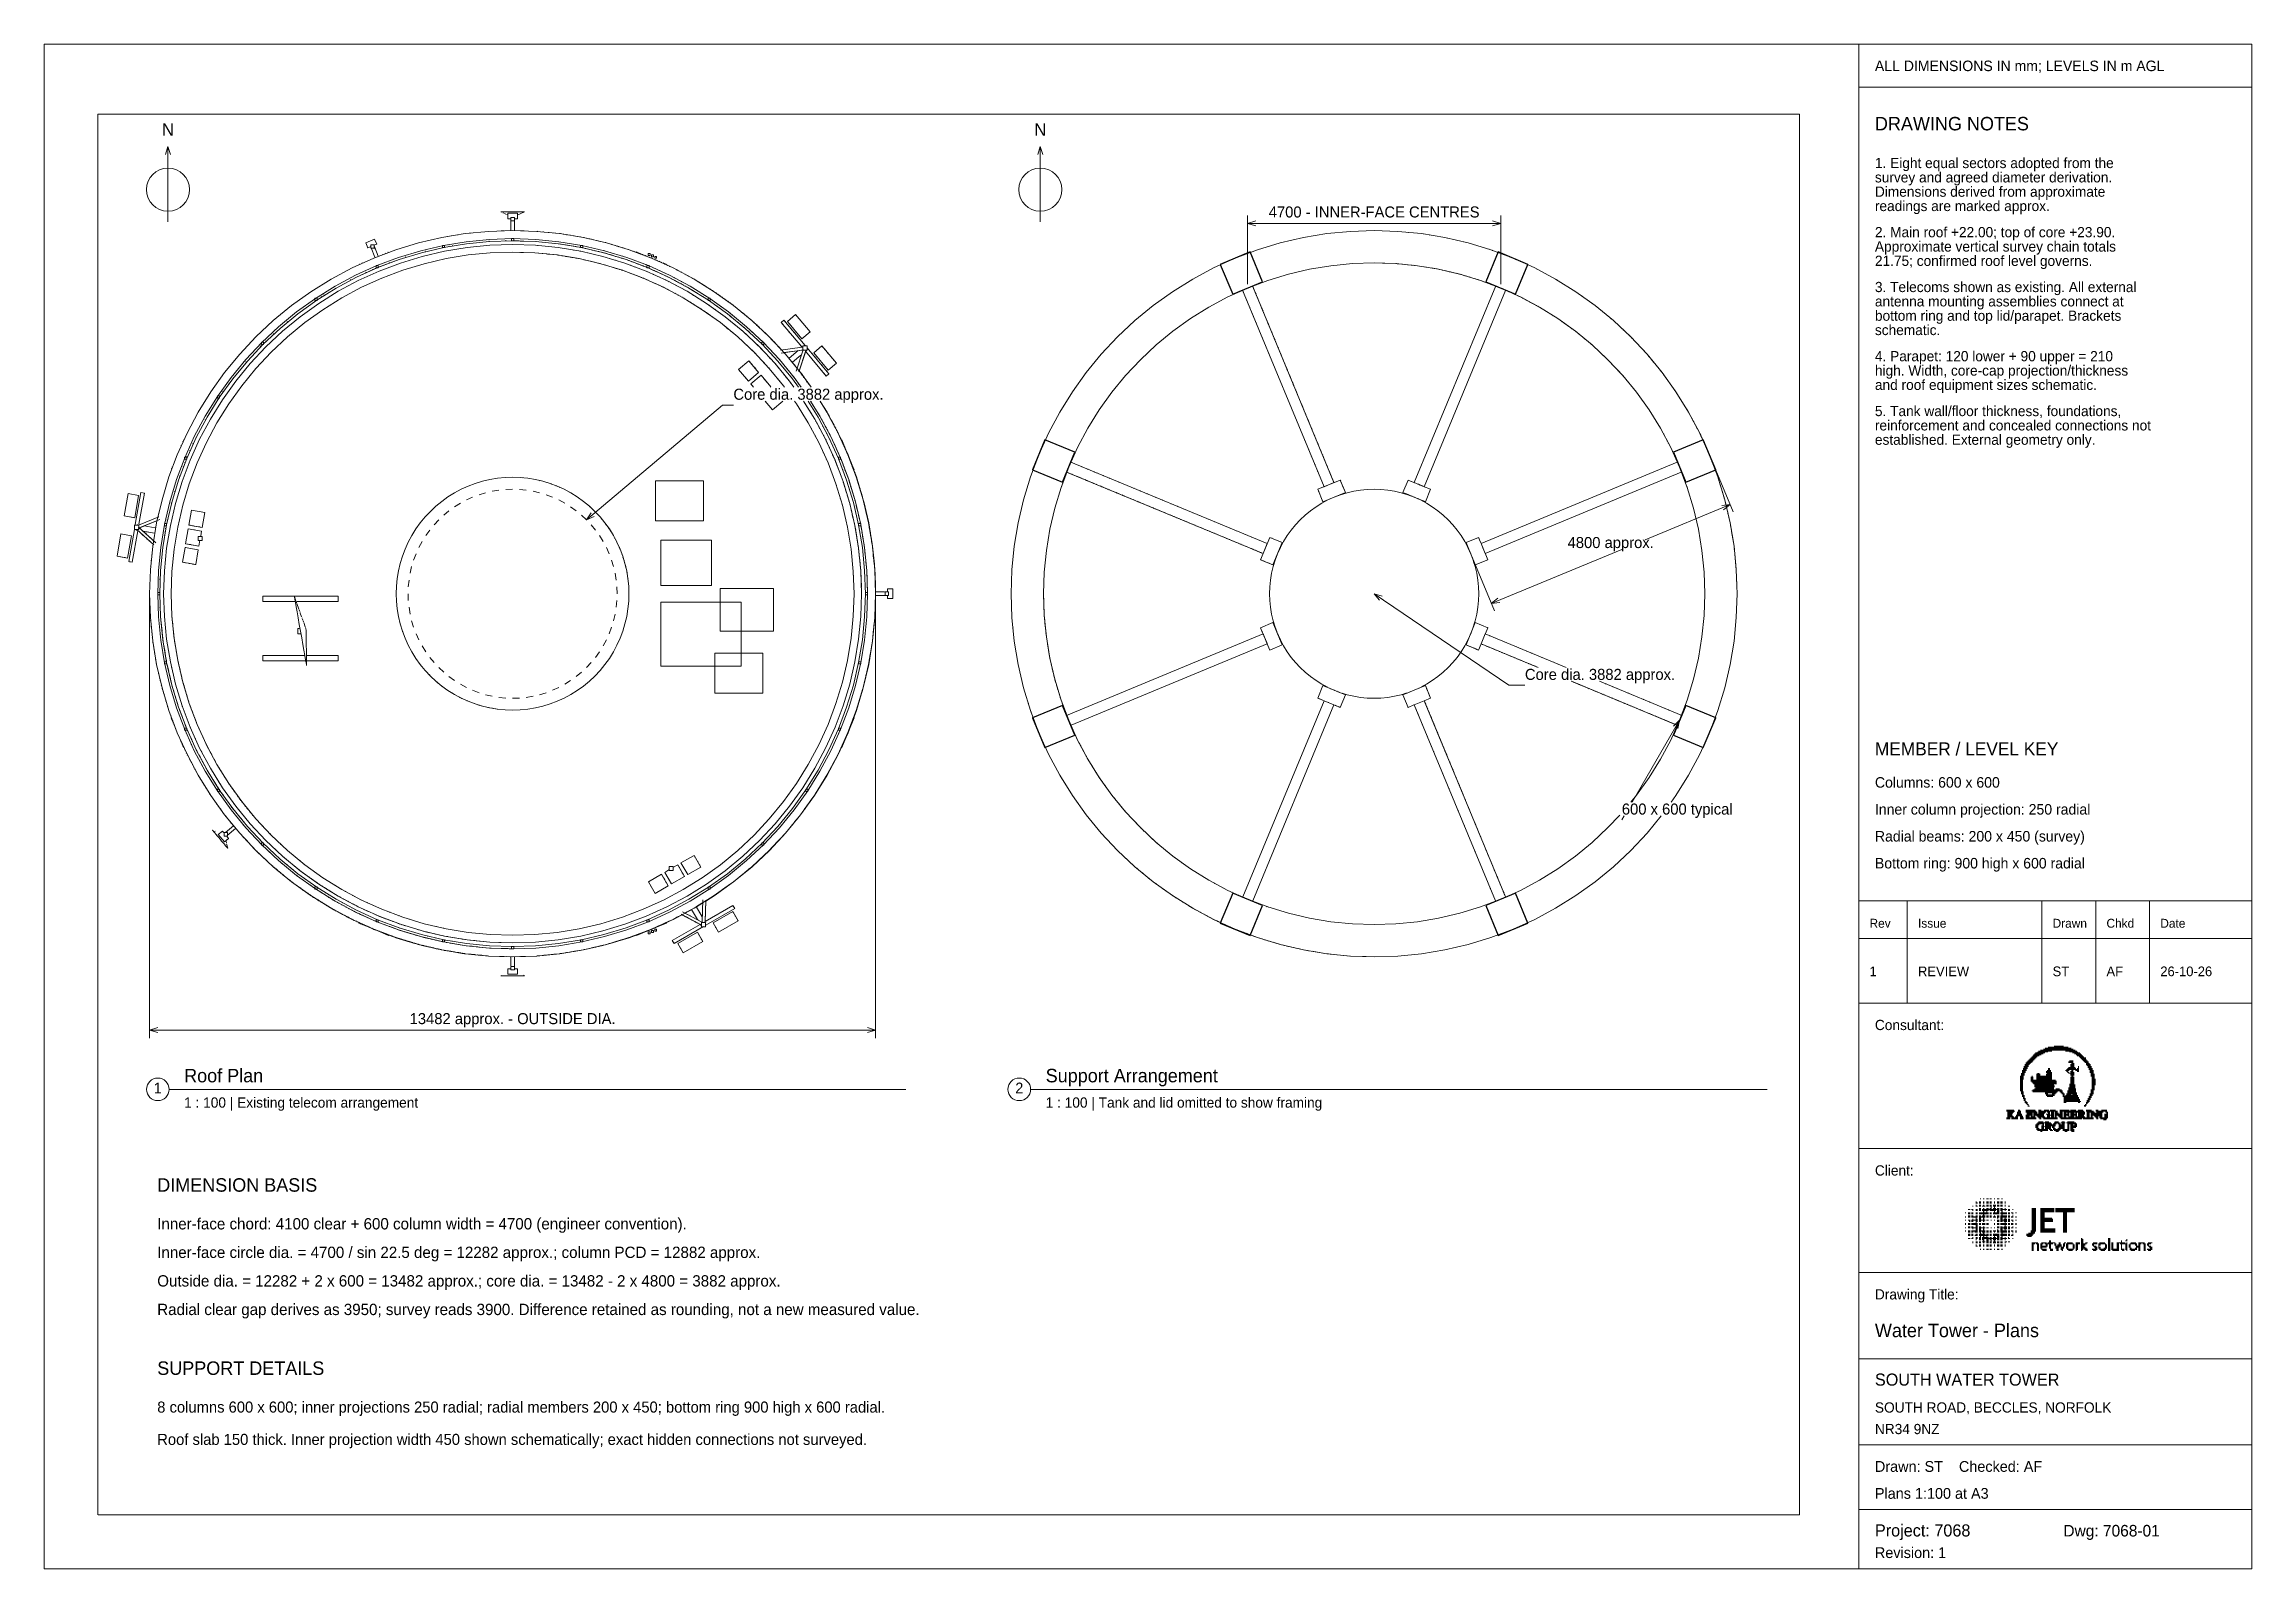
# Paper-space layout '01 Plans' of a CAD drawing. Header units: millimetres. Extents: x 5 to 415, y 7 to 290.
import ezdxf
from ezdxf.enums import TextEntityAlignment as Align

# ---------------------------------------------------------------- set-up
doc = ezdxf.new("R2010")
doc.units = ezdxf.units.MM
for name, color, linetype in [('BRANDING', 7, 'Continuous'), ('DIMENSIONS', 7, 'Continuous'), ('GEOMETRY', 7, 'Continuous'), ('SHEET', 7, 'Continuous'), ('TEXT', 7, 'Continuous')]:
    doc.layers.add(name, color=color, linetype=linetype)

# ---------------------------------------------------------------- blocks, each defined once
blk = doc.blocks.new('SHEET_01')
at = {"layer": 'BRANDING'}
for points in [[(374.63, 102.66), (374.81, 102.66), (374.63, 102.48), (374.81, 102.48)], [(374.81, 102.84), (374.99, 102.84), (374.81, 102.66), (374.99, 102.66)], [(374.81, 102.66), (374.99, 102.66), (374.81, 102.48), (374.99, 102.48)], [(374.99, 102.84), (375.35, 102.84), (374.99, 102.66), (375.35, 102.66)], [(374.99, 102.66), (375.17, 102.66), (374.99, 102.48), (375.17, 102.48)], [(375.17, 103.02), (375.35, 103.02), (375.17, 102.84), (375.35, 102.84)], [(375.17, 102.66), (375.35, 102.66), (375.17, 102.48), (375.35, 102.48)], [(375.35, 103.2), (375.53, 103.2), (375.35, 103.02), (375.53, 103.02)], [(375.35, 103.02), (375.53, 103.02), (375.35, 102.84), (375.53, 102.84)], [(375.35, 102.84), (375.71, 102.84), (375.35, 102.66), (375.71, 102.66)], [(375.35, 102.66), (375.53, 102.66), (375.35, 102.48), (375.53, 102.48)], [(375.53, 103.2), (375.71, 103.2), (375.53, 103.02), (375.71, 103.02)], [(375.53, 103.02), (376.07, 103.02), (375.53, 102.84), (376.07, 102.84)], [(375.53, 102.66), (375.71, 102.66), (375.53, 102.48), (375.71, 102.48)], [(375.71, 103.38), (375.89, 103.38), (375.71, 103.2), (375.89, 103.2)], [(375.71, 103.2), (375.89, 103.2), (375.71, 103.02), (375.89, 103.02)], [(375.71, 102.84), (375.89, 102.84), (375.71, 102.66), (375.89, 102.66)], [(375.71, 102.66), (375.89, 102.66), (375.71, 102.48), (375.89, 102.48)], [(375.89, 103.38), (376.07, 103.38), (375.89, 103.2), (376.07, 103.2)], [(375.89, 103.2), (376.07, 103.2), (375.89, 103.02), (376.07, 103.02)], [(375.89, 102.84), (376.25, 102.84), (375.89, 102.66), (376.25, 102.66)], [(375.89, 102.66), (376.07, 102.66), (375.89, 102.48), (376.07, 102.48)], [(376.07, 103.38), (376.25, 103.38), (376.07, 103.2), (376.25, 103.2)], [(376.07, 103.2), (376.25, 103.2), (376.07, 103.02), (376.25, 103.02)], [(376.07, 103.02), (376.61, 103.02), (376.07, 102.84), (376.61, 102.84)], [(376.07, 102.66), (376.25, 102.66), (376.07, 102.48), (376.25, 102.48)], [(376.25, 103.56), (376.43, 103.56), (376.25, 103.38), (376.43, 103.38)], [(376.25, 103.38), (376.43, 103.38), (376.25, 103.2), (376.43, 103.2)], [(376.25, 103.2), (376.43, 103.2), (376.25, 103.02), (376.43, 103.02)], [(376.25, 102.84), (376.43, 102.84), (376.25, 102.66), (376.43, 102.66)], [(376.43, 103.56), (376.79, 103.56), (376.43, 103.38), (376.79, 103.38)], [(376.43, 103.38), (376.61, 103.38), (376.43, 103.2), (376.61, 103.2)], [(376.43, 103.2), (376.61, 103.2), (376.43, 103.02), (376.61, 103.02)], [(376.43, 102.84), (376.61, 102.84), (376.43, 102.66), (376.61, 102.66)], [(376.61, 103.74), (376.79, 103.74), (376.61, 103.56), (376.79, 103.56)], [(376.61, 103.38), (376.79, 103.38), (376.61, 103.2), (376.79, 103.2)], [(376.61, 103.2), (377.15, 103.2), (376.61, 103.02), (377.15, 103.02)], [(376.61, 103.02), (376.79, 103.02), (376.61, 102.84), (376.79, 102.84)], [(376.79, 103.74), (376.97, 103.74), (376.79, 103.56), (376.97, 103.56)], [(376.79, 103.56), (377.15, 103.56), (376.79, 103.38), (377.15, 103.38)], [(376.79, 103.38), (376.97, 103.38), (376.79, 103.2), (376.97, 103.2)], [(376.79, 103.02), (376.97, 103.02), (376.79, 102.84), (376.97, 102.84)], [(376.97, 103.74), (377.33, 103.74), (376.97, 103.56), (377.33, 103.56)], [(376.97, 103.38), (377.15, 103.38), (376.97, 103.2), (377.15, 103.2)], [(376.97, 103.02), (377.15, 103.02), (376.97, 102.84), (377.15, 102.84)], [(377.15, 103.92), (377.33, 103.92), (377.15, 103.74), (377.33, 103.74)], [(377.15, 103.56), (377.33, 103.56), (377.15, 103.38), (377.33, 103.38)], [(377.15, 103.38), (378.05, 103.38), (377.15, 103.2), (378.05, 103.2)], [(377.15, 103.2), (377.33, 103.2), (377.15, 103.02), (377.33, 103.02)], [(377.33, 103.92), (377.69, 103.92), (377.33, 103.74), (377.69, 103.74)], [(377.33, 103.74), (377.87, 103.74), (377.33, 103.56), (377.87, 103.56)], [(377.33, 103.56), (377.69, 103.56), (377.33, 103.38), (377.69, 103.38)], [(377.33, 103.2), (377.51, 103.2), (377.33, 103.02), (377.51, 103.02)], [(377.51, 103.2), (377.87, 103.2), (377.51, 103.02), (377.87, 103.02)], [(377.69, 103.92), (377.87, 103.92), (377.69, 103.74), (377.87, 103.74)], [(377.69, 103.56), (377.87, 103.56), (377.69, 103.38), (377.87, 103.38)], [(377.87, 103.92), (378.59, 103.92), (377.87, 103.74), (378.59, 103.74)], [(377.87, 103.74), (378.59, 103.74), (377.87, 103.56), (378.59, 103.56)], [(377.87, 103.56), (378.59, 103.56), (377.87, 103.38), (378.59, 103.38)], [(378.05, 103.38), (378.23, 103.38), (378.05, 103.2), (378.23, 103.2)], [(378.23, 104.1), (378.59, 104.1), (378.23, 103.92), (378.59, 103.92)], [(378.23, 103.38), (378.41, 103.38), (378.23, 103.2), (378.41, 103.2)], [(378.41, 103.38), (378.77, 103.38), (378.41, 103.2), (378.77, 103.2)], [(378.59, 104.1), (379.31, 104.1), (378.59, 103.92), (379.31, 103.92)], [(378.59, 103.92), (378.77, 103.92), (378.59, 103.74), (378.77, 103.74)], [(378.59, 103.74), (378.77, 103.74), (378.59, 103.56), (378.77, 103.56)], [(378.59, 103.56), (378.77, 103.56), (378.59, 103.38), (378.77, 103.38)], [(378.77, 103.92), (379.31, 103.92), (378.77, 103.74), (379.31, 103.74)], [(378.77, 103.74), (378.95, 103.74), (378.77, 103.56), (378.95, 103.56)], [(378.77, 103.56), (379.85, 103.56), (378.77, 103.38), (379.85, 103.38)], [(378.77, 103.38), (378.95, 103.38), (378.77, 103.2), (378.95, 103.2)], [(378.95, 103.74), (379.31, 103.74), (378.95, 103.56), (379.31, 103.56)], [(378.95, 103.38), (379.13, 103.38), (378.95, 103.2), (379.13, 103.2)], [(379.13, 103.38), (379.31, 103.38), (379.13, 103.2), (379.31, 103.2)], [(379.31, 104.1), (380.03, 104.1), (379.31, 103.92), (380.03, 103.92)], [(379.31, 103.92), (379.49, 103.92), (379.31, 103.74), (379.49, 103.74)], [(379.31, 103.74), (379.49, 103.74), (379.31, 103.56), (379.49, 103.56)], [(379.31, 103.38), (379.85, 103.38), (379.31, 103.2), (379.85, 103.2)], [(379.49, 103.92), (380.39, 103.92), (379.49, 103.74), (380.39, 103.74)], [(379.49, 103.74), (381.11, 103.74), (379.49, 103.56), (381.11, 103.56)], [(379.85, 103.56), (380.39, 103.56), (379.85, 103.38), (380.39, 103.38)], [(379.85, 103.38), (380.21, 103.38), (379.85, 103.2), (380.21, 103.2)], [(380.21, 103.38), (380.57, 103.38), (380.21, 103.2), (380.57, 103.2)], [(380.39, 103.92), (380.93, 103.92), (380.39, 103.74), (380.93, 103.74)], [(380.39, 103.56), (381.65, 103.56), (380.39, 103.38), (381.65, 103.38)], [(380.39, 103.2), (380.57, 103.2), (380.39, 103.02), (380.57, 103.02)], [(380.57, 103.38), (381.11, 103.38), (380.57, 103.2), (381.11, 103.2)], [(380.57, 103.2), (380.75, 103.2), (380.57, 103.02), (380.75, 103.02)], [(380.75, 103.2), (381.65, 103.2), (380.75, 103.02), (381.65, 103.02)], [(381.11, 103.74), (381.47, 103.74), (381.11, 103.56), (381.47, 103.56)], [(381.11, 103.38), (382.01, 103.38), (381.11, 103.2), (382.01, 103.2)], [(381.11, 103.02), (381.29, 103.02), (381.11, 102.84), (381.29, 102.84)], [(381.29, 103.02), (381.47, 103.02), (381.29, 102.84), (381.47, 102.84)], [(381.47, 103.02), (381.83, 103.02), (381.47, 102.84), (381.83, 102.84)], [(381.65, 103.56), (381.83, 103.56), (381.65, 103.38), (381.83, 103.38)], [(381.65, 103.2), (382.37, 103.2), (381.65, 103.02), (382.37, 103.02)], [(381.65, 102.84), (381.83, 102.84), (381.65, 102.66), (381.83, 102.66)], [(381.83, 103.02), (382.01, 103.02), (381.83, 102.84), (382.01, 102.84)], [(381.83, 102.84), (382.37, 102.84), (381.83, 102.66), (382.37, 102.66)], [(382.01, 103.38), (382.19, 103.38), (382.01, 103.2), (382.19, 103.2)], [(382.01, 103.02), (382.73, 103.02), (382.01, 102.84), (382.73, 102.84)], [(382.01, 102.66), (382.19, 102.66), (382.01, 102.48), (382.19, 102.48)], [(382.19, 102.66), (382.55, 102.66), (382.19, 102.48), (382.55, 102.48)], [(382.37, 103.2), (382.55, 103.2), (382.37, 103.02), (382.55, 103.02)], [(382.37, 102.84), (382.91, 102.84), (382.37, 102.66), (382.91, 102.66)], [(382.55, 102.66), (383.09, 102.66), (382.55, 102.48), (383.09, 102.48)], [(382.91, 102.84), (383.09, 102.84), (382.91, 102.66), (383.09, 102.66)], [(383.09, 102.66), (383.27, 102.66), (383.09, 102.48), (383.27, 102.48)], [(371.93, 98.52), (372.11, 98.52), (371.93, 98.34), (372.11, 98.34)], [(372.11, 99.06), (372.29, 99.06), (372.11, 98.88), (372.29, 98.88)], [(372.11, 98.88), (372.29, 98.88), (372.11, 98.7), (372.29, 98.7)], [(372.11, 98.7), (372.29, 98.7), (372.11, 98.52), (372.29, 98.52)], [(372.11, 98.52), (372.29, 98.52), (372.11, 98.34), (372.29, 98.34)], [(372.29, 99.6), (372.47, 99.6), (372.29, 99.42), (372.47, 99.42)], [(372.29, 99.42), (372.47, 99.42), (372.29, 99.24), (372.47, 99.24)], [(372.29, 99.24), (372.47, 99.24), (372.29, 99.06), (372.47, 99.06)], [(372.29, 99.06), (372.65, 99.06), (372.29, 98.88), (372.65, 98.88)], [(372.29, 98.88), (372.65, 98.88), (372.29, 98.7), (372.65, 98.7)], [(372.29, 98.7), (372.65, 98.7), (372.29, 98.52), (372.65, 98.52)], [(372.29, 98.52), (372.47, 98.52), (372.29, 98.34), (372.47, 98.34)], [(372.47, 99.96), (372.65, 99.96), (372.47, 99.78), (372.65, 99.78)], [(372.47, 99.78), (372.65, 99.78), (372.47, 99.6), (372.65, 99.6)], [(372.47, 99.6), (373.01, 99.6), (372.47, 99.42), (373.01, 99.42)], [(372.47, 99.42), (372.65, 99.42), (372.47, 99.24), (372.65, 99.24)], [(372.47, 99.24), (372.65, 99.24), (372.47, 99.06), (372.65, 99.06)], [(372.47, 98.52), (372.65, 98.52), (372.47, 98.34), (372.65, 98.34)], [(372.65, 100.32), (372.83, 100.32), (372.65, 100.14), (372.83, 100.14)], [(372.65, 100.14), (372.83, 100.14), (372.65, 99.96), (372.83, 99.96)], [(372.65, 99.96), (372.83, 99.96), (372.65, 99.78), (372.83, 99.78)], [(372.65, 99.78), (372.83, 99.78), (372.65, 99.6), (372.83, 99.6)], [(372.65, 99.42), (372.83, 99.42), (372.65, 99.24), (372.83, 99.24)], [(372.65, 99.24), (372.83, 99.24), (372.65, 99.06), (372.83, 99.06)], [(372.65, 99.06), (372.83, 99.06), (372.65, 98.88), (372.83, 98.88)], [(372.65, 98.88), (372.83, 98.88), (372.65, 98.7), (372.83, 98.7)], [(372.65, 98.7), (372.83, 98.7), (372.65, 98.52), (372.83, 98.52)], [(372.83, 100.68), (373.01, 100.68), (372.83, 100.5), (373.01, 100.5)], [(372.83, 100.5), (373.01, 100.5), (372.83, 100.32), (373.01, 100.32)], [(372.83, 100.32), (373.19, 100.32), (372.83, 100.14), (373.19, 100.14)], [(372.83, 100.14), (373.01, 100.14), (372.83, 99.96), (373.01, 99.96)], [(372.83, 99.96), (373.01, 99.96), (372.83, 99.78), (373.01, 99.78)], [(372.83, 99.78), (373.01, 99.78), (372.83, 99.6), (373.01, 99.6)], [(372.83, 99.42), (373.01, 99.42), (372.83, 99.24), (373.01, 99.24)], [(372.83, 99.24), (373.01, 99.24), (372.83, 99.06), (373.01, 99.06)], [(373.01, 101.04), (373.19, 101.04), (373.01, 100.86), (373.19, 100.86)], [(373.01, 100.86), (373.19, 100.86), (373.01, 100.68), (373.19, 100.68)], [(373.01, 100.68), (373.37, 100.68), (373.01, 100.5), (373.37, 100.5)], [(373.01, 100.5), (373.19, 100.5), (373.01, 100.32), (373.19, 100.32)], [(373.01, 100.14), (373.19, 100.14), (373.01, 99.96), (373.19, 99.96)], [(373.01, 99.96), (373.19, 99.96), (373.01, 99.78), (373.19, 99.78)], [(373.01, 99.78), (373.19, 99.78), (373.01, 99.6), (373.19, 99.6)], [(373.01, 99.6), (373.19, 99.6), (373.01, 99.42), (373.19, 99.42)], [(373.19, 101.22), (373.37, 101.22), (373.19, 101.04), (373.37, 101.04)], [(373.19, 101.04), (373.37, 101.04), (373.19, 100.86), (373.37, 100.86)], [(373.19, 100.86), (373.37, 100.86), (373.19, 100.68), (373.37, 100.68)], [(373.19, 100.5), (373.37, 100.5), (373.19, 100.32), (373.37, 100.32)], [(373.19, 100.32), (373.37, 100.32), (373.19, 100.14), (373.37, 100.14)], [(373.19, 100.14), (373.37, 100.14), (373.19, 99.96), (373.37, 99.96)], [(373.19, 99.96), (373.37, 99.96), (373.19, 99.78), (373.37, 99.78)], [(373.37, 101.4), (373.55, 101.4), (373.37, 101.22), (373.55, 101.22)], [(373.37, 101.22), (373.73, 101.22), (373.37, 101.04), (373.73, 101.04)], [(373.37, 101.04), (373.73, 101.04), (373.37, 100.86), (373.73, 100.86)], [(373.37, 100.86), (373.55, 100.86), (373.37, 100.68), (373.55, 100.68)], [(373.37, 100.68), (373.55, 100.68), (373.37, 100.5), (373.55, 100.5)], [(373.37, 100.5), (373.55, 100.5), (373.37, 100.32), (373.55, 100.32)], [(373.37, 100.32), (373.55, 100.32), (373.37, 100.14), (373.55, 100.14)], [(373.55, 101.58), (374.09, 101.58), (373.55, 101.4), (374.09, 101.4)], [(373.55, 101.4), (373.73, 101.4), (373.55, 101.22), (373.73, 101.22)], [(373.55, 100.86), (373.73, 100.86), (373.55, 100.68), (373.73, 100.68)], [(373.55, 100.68), (373.73, 100.68), (373.55, 100.5), (373.73, 100.5)], [(373.73, 101.76), (374.09, 101.76), (373.73, 101.58), (374.09, 101.58)], [(373.73, 101.4), (374.09, 101.4), (373.73, 101.22), (374.09, 101.22)], [(373.73, 101.22), (374.09, 101.22), (373.73, 101.04), (374.09, 101.04)], [(373.73, 101.04), (373.91, 101.04), (373.73, 100.86), (373.91, 100.86)], [(373.73, 100.86), (373.91, 100.86), (373.73, 100.68), (373.91, 100.68)], [(373.91, 101.94), (374.27, 101.94), (373.91, 101.76), (374.27, 101.76)], [(373.91, 101.04), (374.09, 101.04), (373.91, 100.86), (374.09, 100.86)], [(374.09, 102.12), (374.45, 102.12), (374.09, 101.94), (374.45, 101.94)], [(374.09, 101.76), (374.27, 101.76), (374.09, 101.58), (374.27, 101.58)], [(374.09, 101.58), (374.27, 101.58), (374.09, 101.4), (374.27, 101.4)], [(374.09, 101.4), (374.27, 101.4), (374.09, 101.22), (374.27, 101.22)], [(374.09, 101.22), (374.27, 101.22), (374.09, 101.04), (374.27, 101.04)], [(374.09, 98.52), (374.27, 98.52), (374.09, 98.34), (374.27, 98.34)], [(374.27, 102.3), (374.63, 102.3), (374.27, 102.12), (374.63, 102.12)], [(374.27, 101.94), (374.45, 101.94), (374.27, 101.76), (374.45, 101.76)], [(374.27, 101.76), (374.45, 101.76), (374.27, 101.58), (374.45, 101.58)], [(374.27, 101.58), (374.45, 101.58), (374.27, 101.4), (374.45, 101.4)], [(374.27, 101.4), (374.45, 101.4), (374.27, 101.22), (374.45, 101.22)], [(374.45, 102.48), (374.63, 102.48), (374.45, 102.3), (374.63, 102.3)], [(374.45, 102.12), (374.63, 102.12), (374.45, 101.94), (374.63, 101.94)], [(374.45, 101.94), (374.63, 101.94), (374.45, 101.76), (374.63, 101.76)], [(374.45, 101.76), (374.63, 101.76), (374.45, 101.58), (374.63, 101.58)], [(374.45, 101.58), (374.63, 101.58), (374.45, 101.4), (374.63, 101.4)], [(374.63, 102.48), (374.81, 102.48), (374.63, 102.3), (374.81, 102.3)], [(374.63, 102.3), (374.81, 102.3), (374.63, 102.12), (374.81, 102.12)], [(374.63, 102.12), (374.81, 102.12), (374.63, 101.94), (374.81, 101.94)], [(374.63, 101.94), (374.81, 101.94), (374.63, 101.76), (374.81, 101.76)], [(374.63, 101.76), (374.81, 101.76), (374.63, 101.58), (374.81, 101.58)], [(374.81, 102.48), (375.17, 102.48), (374.81, 102.3), (375.17, 102.3)], [(374.81, 102.3), (374.99, 102.3), (374.81, 102.12), (374.99, 102.12)], [(374.81, 102.12), (374.99, 102.12), (374.81, 101.94), (374.99, 101.94)], [(374.81, 101.94), (374.99, 101.94), (374.81, 101.76), (374.99, 101.76)], [(374.99, 102.3), (375.17, 102.3), (374.99, 102.12), (375.17, 102.12)], [(374.99, 102.12), (375.17, 102.12), (374.99, 101.94), (375.17, 101.94)], [(374.99, 98.88), (375.17, 98.88), (374.99, 98.7), (375.17, 98.7)], [(374.99, 98.7), (375.17, 98.7), (374.99, 98.52), (375.17, 98.52)], [(374.99, 98.52), (375.17, 98.52), (374.99, 98.34), (375.17, 98.34)], [(375.17, 102.48), (375.35, 102.48), (375.17, 102.3), (375.35, 102.3)], [(375.17, 102.3), (375.35, 102.3), (375.17, 102.12), (375.35, 102.12)], [(375.17, 99.06), (375.53, 99.06), (375.17, 98.88), (375.53, 98.88)], [(375.17, 98.88), (375.35, 98.88), (375.17, 98.7), (375.35, 98.7)], [(375.17, 98.7), (375.53, 98.7), (375.17, 98.52), (375.53, 98.52)], [(375.17, 98.52), (375.35, 98.52), (375.17, 98.34), (375.35, 98.34)], [(375.35, 102.48), (375.53, 102.48), (375.35, 102.3), (375.53, 102.3)], [(375.35, 102.3), (375.53, 102.3), (375.35, 102.12), (375.53, 102.12)], [(375.35, 98.88), (375.53, 98.88), (375.35, 98.7), (375.53, 98.7)], [(375.35, 98.52), (375.53, 98.52), (375.35, 98.34), (375.53, 98.34)], [(375.53, 102.48), (375.71, 102.48), (375.53, 102.3), (375.71, 102.3)], [(375.53, 98.88), (375.71, 98.88), (375.53, 98.7), (375.71, 98.7)], [(375.53, 98.7), (375.71, 98.7), (375.53, 98.52), (375.71, 98.52)], [(375.53, 98.52), (375.71, 98.52), (375.53, 98.34), (375.71, 98.34)], [(375.71, 102.48), (375.89, 102.48), (375.71, 102.3), (375.89, 102.3)], [(375.71, 98.52), (375.89, 98.52), (375.71, 98.34), (375.89, 98.34)], [(375.89, 98.52), (376.25, 98.52), (375.89, 98.34), (376.25, 98.34)], [(376.25, 98.52), (376.61, 98.52), (376.25, 98.34), (376.61, 98.34)], [(376.61, 98.52), (376.79, 98.52), (376.61, 98.34), (376.79, 98.34)], [(376.79, 99.42), (376.97, 99.42), (376.79, 99.24), (376.97, 99.24)], [(376.79, 99.24), (376.97, 99.24), (376.79, 99.06), (376.97, 99.06)], [(376.79, 98.88), (376.97, 98.88), (376.79, 98.7), (376.97, 98.7)], [(376.79, 98.7), (376.97, 98.7), (376.79, 98.52), (376.97, 98.52)], [(376.79, 98.52), (376.97, 98.52), (376.79, 98.34), (376.97, 98.34)], [(376.97, 99.6), (377.15, 99.6), (376.97, 99.42), (377.15, 99.42)], [(376.97, 99.42), (377.15, 99.42), (376.97, 99.24), (377.15, 99.24)], [(376.97, 99.24), (377.15, 99.24), (376.97, 99.06), (377.15, 99.06)], [(376.97, 99.06), (377.15, 99.06), (376.97, 98.88), (377.15, 98.88)], [(376.97, 98.88), (377.15, 98.88), (376.97, 98.7), (377.15, 98.7)], [(376.97, 98.7), (377.69, 98.7), (376.97, 98.52), (377.69, 98.52)], [(376.97, 98.52), (377.69, 98.52), (376.97, 98.34), (377.69, 98.34)], [(377.15, 99.96), (377.51, 99.96), (377.15, 99.78), (377.51, 99.78)], [(377.15, 99.78), (377.51, 99.78), (377.15, 99.6), (377.51, 99.6)], [(377.15, 99.6), (377.51, 99.6), (377.15, 99.42), (377.51, 99.42)], [(377.15, 99.42), (377.51, 99.42), (377.15, 99.24), (377.51, 99.24)], [(377.15, 99.24), (377.51, 99.24), (377.15, 99.06), (377.51, 99.06)], [(377.15, 99.06), (377.51, 99.06), (377.15, 98.88), (377.51, 98.88)], [(377.15, 98.88), (377.51, 98.88), (377.15, 98.7), (377.51, 98.7)], [(377.51, 99.6), (377.69, 99.6), (377.51, 99.42), (377.69, 99.42)], [(377.51, 99.42), (377.69, 99.42), (377.51, 99.24), (377.69, 99.24)], [(377.51, 99.24), (377.69, 99.24), (377.51, 99.06), (377.69, 99.06)], [(377.51, 99.06), (377.69, 99.06), (377.51, 98.88), (377.69, 98.88)], [(377.51, 98.88), (377.69, 98.88), (377.51, 98.7), (377.69, 98.7)], [(377.69, 99.24), (377.87, 99.24), (377.69, 99.06), (377.87, 99.06)], [(377.69, 99.06), (377.87, 99.06), (377.69, 98.88), (377.87, 98.88)], [(377.69, 98.88), (377.87, 98.88), (377.69, 98.7), (377.87, 98.7)], [(377.69, 98.7), (377.87, 98.7), (377.69, 98.52), (377.87, 98.52)], [(377.69, 98.52), (377.87, 98.52), (377.69, 98.34), (377.87, 98.34)], [(380.39, 99.6), (380.57, 99.6), (380.39, 99.42), (380.57, 99.42)], [(380.57, 99.78), (380.75, 99.78), (380.57, 99.6), (380.75, 99.6)], [(380.57, 99.6), (380.93, 99.6), (380.57, 99.42), (380.93, 99.42)], [(380.57, 99.42), (380.93, 99.42), (380.57, 99.24), (380.93, 99.24)], [(380.75, 99.96), (380.93, 99.96), (380.75, 99.78), (380.93, 99.78)], [(380.75, 99.78), (380.93, 99.78), (380.75, 99.6), (380.93, 99.6)], [(380.75, 99.24), (381.11, 99.24), (380.75, 99.06), (381.11, 99.06)], [(380.93, 101.22), (381.29, 101.22), (380.93, 101.04), (381.29, 101.04)], [(380.93, 101.04), (381.47, 101.04), (380.93, 100.86), (381.47, 100.86)], [(380.93, 100.14), (381.11, 100.14), (380.93, 99.96), (381.11, 99.96)], [(380.93, 99.96), (381.29, 99.96), (380.93, 99.78), (381.29, 99.78)], [(380.93, 99.78), (381.11, 99.78), (380.93, 99.6), (381.11, 99.6)], [(380.93, 99.6), (381.11, 99.6), (380.93, 99.42), (381.11, 99.42)], [(380.93, 99.06), (381.11, 99.06), (380.93, 98.88), (381.11, 98.88)], [(381.11, 101.4), (381.29, 101.4), (381.11, 101.22), (381.29, 101.22)], [(381.11, 100.14), (382.01, 100.14), (381.11, 99.96), (382.01, 99.96)], [(381.11, 99.78), (381.47, 99.78), (381.11, 99.6), (381.47, 99.6)], [(381.11, 99.06), (381.29, 99.06), (381.11, 98.88), (381.29, 98.88)], [(381.29, 101.4), (381.83, 101.4), (381.29, 101.22), (381.83, 101.22)], [(381.29, 101.22), (381.65, 101.22), (381.29, 101.04), (381.65, 101.04)], [(381.29, 100.68), (381.47, 100.68), (381.29, 100.5), (381.47, 100.5)], [(381.29, 100.5), (381.47, 100.5), (381.29, 100.32), (381.47, 100.32)], [(381.29, 100.32), (381.47, 100.32), (381.29, 100.14), (381.47, 100.14)], [(381.29, 99.96), (382.19, 99.96), (381.29, 99.78), (382.19, 99.78)], [(381.29, 99.42), (381.47, 99.42), (381.29, 99.24), (381.47, 99.24)], [(381.29, 99.24), (381.47, 99.24), (381.29, 99.06), (381.47, 99.06)], [(381.29, 99.06), (381.83, 99.06), (381.29, 98.88), (381.83, 98.88)], [(381.29, 98.88), (381.65, 98.88), (381.29, 98.7), (381.65, 98.7)], [(381.29, 98.7), (381.47, 98.7), (381.29, 98.52), (381.47, 98.52)], [(381.47, 101.04), (381.65, 101.04), (381.47, 100.86), (381.65, 100.86)], [(381.47, 100.86), (381.65, 100.86), (381.47, 100.68), (381.65, 100.68)], [(381.47, 100.68), (381.83, 100.68), (381.47, 100.5), (381.83, 100.5)], [(381.47, 100.5), (381.83, 100.5), (381.47, 100.32), (381.83, 100.32)], [(381.47, 100.32), (381.83, 100.32), (381.47, 100.14), (381.83, 100.14)], [(381.47, 99.78), (381.65, 99.78), (381.47, 99.6), (381.65, 99.6)], [(381.47, 99.6), (381.83, 99.6), (381.47, 99.42), (381.83, 99.42)], [(381.47, 99.42), (381.83, 99.42), (381.47, 99.24), (381.83, 99.24)], [(381.47, 99.24), (381.83, 99.24), (381.47, 99.06), (381.83, 99.06)], [(381.47, 98.7), (381.83, 98.7), (381.47, 98.52), (381.83, 98.52)], [(381.47, 98.52), (381.83, 98.52), (381.47, 98.34), (381.83, 98.34)], [(381.65, 101.22), (381.83, 101.22), (381.65, 101.04), (381.83, 101.04)], [(381.65, 101.04), (381.83, 101.04), (381.65, 100.86), (381.83, 100.86)], [(381.65, 100.86), (381.83, 100.86), (381.65, 100.68), (381.83, 100.68)], [(381.65, 99.78), (382.01, 99.78), (381.65, 99.6), (382.01, 99.6)], [(381.65, 98.88), (381.83, 98.88), (381.65, 98.7), (381.83, 98.7)], [(381.83, 100.86), (382.01, 100.86), (381.83, 100.68), (382.01, 100.68)], [(381.83, 100.68), (382.01, 100.68), (381.83, 100.5), (382.01, 100.5)], [(381.83, 100.5), (382.01, 100.5), (381.83, 100.32), (382.01, 100.32)], [(381.83, 100.32), (382.01, 100.32), (381.83, 100.14), (382.01, 100.14)], [(381.83, 99.24), (382.01, 99.24), (381.83, 99.06), (382.01, 99.06)], [(381.83, 99.06), (382.01, 99.06), (381.83, 98.88), (382.01, 98.88)], [(381.83, 98.88), (382.01, 98.88), (381.83, 98.7), (382.01, 98.7)], [(381.83, 98.7), (382.01, 98.7), (381.83, 98.52), (382.01, 98.52)], [(382.01, 100.14), (382.19, 100.14), (382.01, 99.96), (382.19, 99.96)], [(382.01, 99.78), (382.55, 99.78), (382.01, 99.6), (382.55, 99.6)], [(382.19, 99.96), (382.37, 99.96), (382.19, 99.78), (382.37, 99.78)], [(382.19, 99.6), (382.37, 99.6), (382.19, 99.42), (382.37, 99.42)], [(382.37, 102.48), (382.55, 102.48), (382.37, 102.3), (382.55, 102.3)], [(382.37, 99.6), (382.73, 99.6), (382.37, 99.42), (382.73, 99.42)], [(382.55, 102.48), (382.91, 102.48), (382.55, 102.3), (382.91, 102.3)], [(382.55, 102.3), (382.73, 102.3), (382.55, 102.12), (382.73, 102.12)], [(382.55, 99.96), (382.73, 99.96), (382.55, 99.78), (382.73, 99.78)], [(382.55, 99.78), (382.91, 99.78), (382.55, 99.6), (382.91, 99.6)], [(382.55, 99.42), (382.91, 99.42), (382.55, 99.24), (382.91, 99.24)], [(382.73, 102.3), (383.09, 102.3), (382.73, 102.12), (383.09, 102.12)], [(382.73, 100.32), (382.91, 100.32), (382.73, 100.14), (382.91, 100.14)], [(382.73, 100.14), (382.91, 100.14), (382.73, 99.96), (382.91, 99.96)], [(382.73, 99.96), (382.91, 99.96), (382.73, 99.78), (382.91, 99.78)], [(382.73, 99.6), (382.91, 99.6), (382.73, 99.42), (382.91, 99.42)], [(382.91, 102.48), (383.45, 102.48), (382.91, 102.3), (383.45, 102.3)], [(382.91, 102.12), (383.27, 102.12), (382.91, 101.94), (383.27, 101.94)], [(383.09, 102.3), (383.63, 102.3), (383.09, 102.12), (383.63, 102.12)], [(383.09, 101.94), (383.27, 101.94), (383.09, 101.76), (383.27, 101.76)], [(383.27, 102.12), (383.81, 102.12), (383.27, 101.94), (383.81, 101.94)], [(383.27, 101.94), (383.45, 101.94), (383.27, 101.76), (383.45, 101.76)], [(383.27, 101.76), (383.45, 101.76), (383.27, 101.58), (383.45, 101.58)], [(383.45, 101.94), (383.99, 101.94), (383.45, 101.76), (383.99, 101.76)], [(383.45, 101.76), (383.63, 101.76), (383.45, 101.58), (383.63, 101.58)], [(383.45, 101.58), (383.63, 101.58), (383.45, 101.4), (383.63, 101.4)], [(383.63, 101.76), (384.17, 101.76), (383.63, 101.58), (384.17, 101.58)], [(383.63, 101.58), (383.81, 101.58), (383.63, 101.4), (383.81, 101.4)], [(383.63, 101.4), (383.81, 101.4), (383.63, 101.22), (383.81, 101.22)], [(383.81, 101.58), (384.35, 101.58), (383.81, 101.4), (384.35, 101.4)], [(383.81, 101.4), (383.99, 101.4), (383.81, 101.22), (383.99, 101.22)], [(383.81, 101.22), (383.99, 101.22), (383.81, 101.04), (383.99, 101.04)], [(383.99, 101.94), (384.17, 101.94), (383.99, 101.76), (384.17, 101.76)], [(383.99, 101.4), (384.35, 101.4), (383.99, 101.22), (384.35, 101.22)], [(383.99, 101.22), (384.17, 101.22), (383.99, 101.04), (384.17, 101.04)], [(383.99, 101.04), (384.17, 101.04), (383.99, 100.86), (384.17, 100.86)], [(384.17, 101.22), (384.53, 101.22), (384.17, 101.04), (384.53, 101.04)], [(384.17, 101.04), (384.35, 101.04), (384.17, 100.86), (384.35, 100.86)], [(384.17, 100.86), (384.35, 100.86), (384.17, 100.68), (384.35, 100.68)], [(384.17, 100.68), (384.35, 100.68), (384.17, 100.5), (384.35, 100.5)], [(384.35, 101.4), (384.53, 101.4), (384.35, 101.22), (384.53, 101.22)], [(384.35, 101.04), (384.71, 101.04), (384.35, 100.86), (384.71, 100.86)], [(384.35, 100.86), (384.89, 100.86), (384.35, 100.68), (384.89, 100.68)], [(384.35, 100.68), (384.53, 100.68), (384.35, 100.5), (384.53, 100.5)], [(384.35, 100.5), (385.07, 100.5), (384.35, 100.32), (385.07, 100.32)], [(384.53, 101.22), (384.71, 101.22), (384.53, 101.04), (384.71, 101.04)], [(384.53, 100.68), (384.89, 100.68), (384.53, 100.5), (384.89, 100.5)], [(384.53, 100.32), (384.71, 100.32), (384.53, 100.14), (384.71, 100.14)], [(384.53, 100.14), (384.71, 100.14), (384.53, 99.96), (384.71, 99.96)], [(384.71, 100.32), (385.07, 100.32), (384.71, 100.14), (385.07, 100.14)], [(384.71, 100.14), (384.89, 100.14), (384.71, 99.96), (384.89, 99.96)], [(384.71, 99.96), (384.89, 99.96), (384.71, 99.78), (384.89, 99.78)], [(384.71, 99.78), (385.43, 99.78), (384.71, 99.6), (385.43, 99.6)], [(384.89, 100.68), (385.07, 100.68), (384.89, 100.5), (385.07, 100.5)], [(384.89, 100.14), (385.25, 100.14), (384.89, 99.96), (385.25, 99.96)], [(384.89, 99.96), (385.25, 99.96), (384.89, 99.78), (385.25, 99.78)], [(384.89, 99.6), (385.43, 99.6), (384.89, 99.42), (385.43, 99.42)], [(384.89, 99.42), (385.43, 99.42), (384.89, 99.24), (385.43, 99.24)], [(384.89, 99.24), (385.07, 99.24), (384.89, 99.06), (385.07, 99.06)], [(385.07, 100.32), (385.25, 100.32), (385.07, 100.14), (385.25, 100.14)], [(385.07, 99.24), (385.61, 99.24), (385.07, 99.06), (385.61, 99.06)], [(385.07, 99.06), (385.25, 99.06), (385.07, 98.88), (385.25, 98.88)], [(385.07, 98.88), (385.61, 98.88), (385.07, 98.7), (385.61, 98.7)], [(385.07, 98.7), (385.79, 98.7), (385.07, 98.52), (385.79, 98.52)], [(385.07, 98.52), (385.25, 98.52), (385.07, 98.34), (385.25, 98.34)], [(385.25, 99.96), (385.43, 99.96), (385.25, 99.78), (385.43, 99.78)], [(385.25, 99.06), (385.61, 99.06), (385.25, 98.88), (385.61, 98.88)], [(385.25, 98.52), (385.79, 98.52), (385.25, 98.34), (385.79, 98.34)], [(385.43, 99.6), (385.61, 99.6), (385.43, 99.42), (385.61, 99.42)], [(385.43, 99.42), (385.61, 99.42), (385.43, 99.24), (385.61, 99.24)], [(385.61, 98.88), (385.79, 98.88), (385.61, 98.7), (385.79, 98.7)], [(371.93, 98.34), (372.11, 98.34), (371.93, 98.16), (372.11, 98.16)], [(371.93, 98.16), (372.11, 98.16), (371.93, 97.98), (372.11, 97.98)], [(371.93, 97.98), (372.11, 97.98), (371.93, 97.8), (372.11, 97.8)], [(371.93, 97.8), (372.11, 97.8), (371.93, 97.62), (372.11, 97.62)], [(371.93, 97.62), (372.11, 97.62), (371.93, 97.44), (372.11, 97.44)], [(371.93, 97.44), (372.11, 97.44), (371.93, 97.26), (372.11, 97.26)], [(371.93, 97.26), (372.11, 97.26), (371.93, 97.08), (372.11, 97.08)], [(371.93, 97.08), (372.29, 97.08), (371.93, 96.9), (372.29, 96.9)], [(371.93, 96.9), (372.29, 96.9), (371.93, 96.72), (372.29, 96.72)], [(371.93, 96.72), (372.29, 96.72), (371.93, 96.54), (372.29, 96.54)], [(371.93, 96.54), (372.11, 96.54), (371.93, 96.36), (372.11, 96.36)], [(371.93, 96.36), (372.11, 96.36), (371.93, 96.18), (372.11, 96.18)], [(371.93, 96.18), (372.11, 96.18), (371.93, 96), (372.11, 96)], [(371.93, 96), (372.11, 96), (371.93, 95.82), (372.11, 95.82)], [(371.93, 95.82), (372.11, 95.82), (371.93, 95.64), (372.11, 95.64)], [(372.11, 98.34), (372.47, 98.34), (372.11, 98.16), (372.47, 98.16)], [(372.11, 98.16), (372.47, 98.16), (372.11, 97.98), (372.47, 97.98)], [(372.11, 97.98), (372.29, 97.98), (372.11, 97.8), (372.29, 97.8)], [(372.11, 97.8), (372.29, 97.8), (372.11, 97.62), (372.29, 97.62)], [(372.11, 97.62), (372.29, 97.62), (372.11, 97.44), (372.29, 97.44)], [(372.11, 97.44), (372.29, 97.44), (372.11, 97.26), (372.29, 97.26)], [(372.11, 97.26), (372.29, 97.26), (372.11, 97.08), (372.29, 97.08)], [(372.11, 96.54), (372.29, 96.54), (372.11, 96.36), (372.29, 96.36)], [(372.11, 96.36), (372.29, 96.36), (372.11, 96.18), (372.29, 96.18)], [(372.11, 96.18), (372.29, 96.18), (372.11, 96), (372.29, 96)], [(372.11, 96), (372.29, 96), (372.11, 95.82), (372.29, 95.82)], [(372.11, 95.82), (372.29, 95.82), (372.11, 95.64), (372.29, 95.64)], [(372.11, 95.64), (372.47, 95.64), (372.11, 95.46), (372.47, 95.46)], [(372.11, 95.46), (372.29, 95.46), (372.11, 95.28), (372.29, 95.28)], [(372.11, 95.28), (372.29, 95.28), (372.11, 95.1), (372.29, 95.1)], [(372.29, 97.98), (372.47, 97.98), (372.29, 97.8), (372.47, 97.8)], [(372.29, 97.8), (372.47, 97.8), (372.29, 97.62), (372.47, 97.62)], [(372.29, 97.62), (372.47, 97.62), (372.29, 97.44), (372.47, 97.44)], [(372.29, 97.44), (372.47, 97.44), (372.29, 97.26), (372.47, 97.26)], [(372.29, 97.26), (372.47, 97.26), (372.29, 97.08), (372.47, 97.08)], [(372.29, 97.08), (372.47, 97.08), (372.29, 96.9), (372.47, 96.9)], [(372.29, 96.9), (372.47, 96.9), (372.29, 96.72), (372.47, 96.72)], [(372.29, 96.72), (372.47, 96.72), (372.29, 96.54), (372.47, 96.54)], [(372.29, 96.54), (372.47, 96.54), (372.29, 96.36), (372.47, 96.36)], [(372.29, 96.36), (372.47, 96.36), (372.29, 96.18), (372.47, 96.18)], [(372.29, 96.18), (372.47, 96.18), (372.29, 96), (372.47, 96)], [(372.29, 96), (372.47, 96), (372.29, 95.82), (372.47, 95.82)], [(372.29, 95.82), (372.47, 95.82), (372.29, 95.64), (372.47, 95.64)], [(372.29, 95.46), (372.47, 95.46), (372.29, 95.28), (372.47, 95.28)], [(372.29, 95.28), (372.47, 95.28), (372.29, 95.1), (372.47, 95.1)], [(372.29, 95.1), (372.65, 95.1), (372.29, 94.92), (372.65, 94.92)], [(372.29, 94.92), (372.47, 94.92), (372.29, 94.74), (372.47, 94.74)], [(372.29, 94.74), (372.47, 94.74), (372.29, 94.56), (372.47, 94.56)], [(372.47, 98.34), (372.65, 98.34), (372.47, 98.16), (372.65, 98.16)], [(372.47, 98.16), (372.65, 98.16), (372.47, 97.98), (372.65, 97.98)], [(372.47, 97.98), (372.65, 97.98), (372.47, 97.8), (372.65, 97.8)], [(372.47, 95.64), (372.65, 95.64), (372.47, 95.46), (372.65, 95.46)], [(372.47, 95.46), (372.65, 95.46), (372.47, 95.28), (372.65, 95.28)], [(372.47, 95.28), (372.65, 95.28), (372.47, 95.1), (372.65, 95.1)], [(372.47, 94.92), (372.65, 94.92), (372.47, 94.74), (372.65, 94.74)], [(372.47, 94.74), (372.65, 94.74), (372.47, 94.56), (372.65, 94.56)], [(372.47, 94.56), (372.83, 94.56), (372.47, 94.38), (372.83, 94.38)], [(372.47, 94.38), (372.65, 94.38), (372.47, 94.2), (372.65, 94.2)], [(372.65, 94.92), (372.83, 94.92), (372.65, 94.74), (372.83, 94.74)], [(372.65, 94.74), (372.83, 94.74), (372.65, 94.56), (372.83, 94.56)], [(372.65, 94.38), (372.83, 94.38), (372.65, 94.2), (372.83, 94.2)], [(372.83, 94.38), (373.01, 94.38), (372.83, 94.2), (373.01, 94.2)], [(373.91, 98.34), (374.09, 98.34), (373.91, 98.16), (374.09, 98.16)], [(373.91, 98.16), (374.09, 98.16), (373.91, 97.98), (374.09, 97.98)], [(373.91, 97.98), (374.09, 97.98), (373.91, 97.8), (374.09, 97.8)], [(373.91, 97.8), (374.09, 97.8), (373.91, 97.62), (374.09, 97.62)], [(373.91, 97.62), (374.09, 97.62), (373.91, 97.44), (374.09, 97.44)], [(374.09, 98.34), (374.27, 98.34), (374.09, 98.16), (374.27, 98.16)], [(374.09, 98.16), (374.27, 98.16), (374.09, 97.98), (374.27, 97.98)], [(374.09, 97.98), (374.27, 97.98), (374.09, 97.8), (374.27, 97.8)], [(374.09, 97.8), (374.27, 97.8), (374.09, 97.62), (374.27, 97.62)], [(374.09, 97.62), (374.63, 97.62), (374.09, 97.44), (374.63, 97.44)], [(374.09, 97.44), (374.27, 97.44), (374.09, 97.26), (374.27, 97.26)], [(374.09, 95.82), (374.27, 95.82), (374.09, 95.64), (374.27, 95.64)], [(374.27, 98.34), (374.45, 98.34), (374.27, 98.16), (374.45, 98.16)], [(374.27, 98.16), (374.45, 98.16), (374.27, 97.98), (374.45, 97.98)], [(374.27, 97.98), (374.45, 97.98), (374.27, 97.8), (374.45, 97.8)], [(374.27, 97.8), (374.45, 97.8), (374.27, 97.62), (374.45, 97.62)], [(374.27, 97.44), (374.99, 97.44), (374.27, 97.26), (374.99, 97.26)], [(374.27, 97.26), (374.45, 97.26), (374.27, 97.08), (374.45, 97.08)], [(374.27, 96), (374.45, 96), (374.27, 95.82), (374.45, 95.82)], [(374.27, 95.82), (374.45, 95.82), (374.27, 95.64), (374.45, 95.64)], [(374.27, 95.64), (374.45, 95.64), (374.27, 95.46), (374.45, 95.46)], [(374.45, 97.8), (374.63, 97.8), (374.45, 97.62), (374.63, 97.62)], [(374.45, 97.26), (374.99, 97.26), (374.45, 97.08), (374.99, 97.08)], [(374.45, 97.08), (374.63, 97.08), (374.45, 96.9), (374.63, 96.9)], [(374.45, 96), (374.63, 96), (374.45, 95.82), (374.63, 95.82)], [(374.45, 95.82), (374.81, 95.82), (374.45, 95.64), (374.81, 95.64)], [(374.45, 95.64), (374.63, 95.64), (374.45, 95.46), (374.63, 95.46)], [(374.63, 97.8), (374.99, 97.8), (374.63, 97.62), (374.99, 97.62)], [(374.63, 97.62), (374.81, 97.62), (374.63, 97.44), (374.81, 97.44)], [(374.63, 97.08), (374.99, 97.08), (374.63, 96.9), (374.99, 96.9)], [(374.63, 96.9), (374.81, 96.9), (374.63, 96.72), (374.81, 96.72)], [(374.63, 96.72), (374.81, 96.72), (374.63, 96.54), (374.81, 96.54)], [(374.63, 96.54), (374.81, 96.54), (374.63, 96.36), (374.81, 96.36)], [(374.63, 96.18), (374.81, 96.18), (374.63, 96), (374.81, 96)], [(374.63, 96), (374.81, 96), (374.63, 95.82), (374.81, 95.82)], [(374.63, 95.64), (375.71, 95.64), (374.63, 95.46), (375.71, 95.46)], [(374.81, 97.62), (374.99, 97.62), (374.81, 97.44), (374.99, 97.44)], [(374.81, 96.9), (375.17, 96.9), (374.81, 96.72), (375.17, 96.72)], [(374.81, 96.72), (374.99, 96.72), (374.81, 96.54), (374.99, 96.54)], [(374.81, 96.54), (376.07, 96.54), (374.81, 96.36), (376.07, 96.36)], [(374.81, 96.36), (374.99, 96.36), (374.81, 96.18), (374.99, 96.18)], [(374.81, 96.18), (374.99, 96.18), (374.81, 96), (374.99, 96)], [(374.81, 96), (374.99, 96), (374.81, 95.82), (374.99, 95.82)], [(374.81, 95.82), (374.99, 95.82), (374.81, 95.64), (374.99, 95.64)], [(374.99, 98.34), (375.17, 98.34), (374.99, 98.16), (375.17, 98.16)], [(374.99, 98.16), (375.17, 98.16), (374.99, 97.98), (375.17, 97.98)], [(374.99, 97.98), (375.17, 97.98), (374.99, 97.8), (375.17, 97.8)], [(374.99, 97.8), (375.17, 97.8), (374.99, 97.62), (375.17, 97.62)], [(374.99, 97.62), (375.53, 97.62), (374.99, 97.44), (375.53, 97.44)], [(374.99, 97.44), (375.17, 97.44), (374.99, 97.26), (375.17, 97.26)], [(374.99, 97.26), (375.17, 97.26), (374.99, 97.08), (375.17, 97.08)], [(374.99, 97.08), (375.53, 97.08), (374.99, 96.9), (375.53, 96.9)], [(374.99, 96.72), (375.17, 96.72), (374.99, 96.54), (375.17, 96.54)], [(374.99, 96.36), (375.17, 96.36), (374.99, 96.18), (375.17, 96.18)], [(374.99, 96.18), (375.17, 96.18), (374.99, 96), (375.17, 96)], [(374.99, 96), (375.35, 96), (374.99, 95.82), (375.35, 95.82)], [(374.99, 95.82), (375.35, 95.82), (374.99, 95.64), (375.35, 95.64)], [(375.17, 98.34), (375.53, 98.34), (375.17, 98.16), (375.53, 98.16)], [(375.17, 98.16), (375.35, 98.16), (375.17, 97.98), (375.35, 97.98)], [(375.17, 97.98), (375.35, 97.98), (375.17, 97.8), (375.35, 97.8)], [(375.17, 97.8), (375.53, 97.8), (375.17, 97.62), (375.53, 97.62)], [(375.17, 97.44), (375.53, 97.44), (375.17, 97.26), (375.53, 97.26)], [(375.17, 97.26), (375.35, 97.26), (375.17, 97.08), (375.35, 97.08)], [(375.17, 96.9), (375.35, 96.9), (375.17, 96.72), (375.35, 96.72)], [(375.17, 96.72), (375.35, 96.72), (375.17, 96.54), (375.35, 96.54)], [(375.17, 96.36), (375.53, 96.36), (375.17, 96.18), (375.53, 96.18)], [(375.17, 96.18), (375.89, 96.18), (375.17, 96), (375.89, 96)], [(375.35, 98.16), (375.53, 98.16), (375.35, 97.98), (375.53, 97.98)], [(375.35, 97.98), (375.53, 97.98), (375.35, 97.8), (375.53, 97.8)], [(375.35, 97.26), (375.53, 97.26), (375.35, 97.08), (375.53, 97.08)], [(375.35, 96.9), (376.07, 96.9), (375.35, 96.72), (376.07, 96.72)], [(375.35, 96.72), (377.33, 96.72), (375.35, 96.54), (377.33, 96.54)], [(375.35, 96), (375.53, 96), (375.35, 95.82), (375.53, 95.82)], [(375.35, 95.82), (375.53, 95.82), (375.35, 95.64), (375.53, 95.64)], [(375.53, 98.34), (375.71, 98.34), (375.53, 98.16), (375.71, 98.16)], [(375.53, 98.16), (375.89, 98.16), (375.53, 97.98), (375.89, 97.98)], [(375.53, 97.98), (375.89, 97.98), (375.53, 97.8), (375.89, 97.8)], [(375.53, 97.8), (375.89, 97.8), (375.53, 97.62), (375.89, 97.62)], [(375.53, 97.62), (375.71, 97.62), (375.53, 97.44), (375.71, 97.44)], [(375.53, 97.44), (375.71, 97.44), (375.53, 97.26), (375.71, 97.26)], [(375.53, 97.26), (376.07, 97.26), (375.53, 97.08), (376.07, 97.08)], [(375.53, 97.08), (375.89, 97.08), (375.53, 96.9), (375.89, 96.9)], [(375.53, 96.36), (375.71, 96.36), (375.53, 96.18), (375.71, 96.18)], [(375.53, 96), (375.89, 96), (375.53, 95.82), (375.89, 95.82)], [(375.53, 95.82), (376.07, 95.82), (375.53, 95.64), (376.07, 95.64)], [(375.71, 98.34), (375.89, 98.34), (375.71, 98.16), (375.89, 98.16)], [(375.71, 97.62), (375.89, 97.62), (375.71, 97.44), (375.89, 97.44)], [(375.71, 97.44), (376.97, 97.44), (375.71, 97.26), (376.97, 97.26)], [(375.71, 96.36), (375.89, 96.36), (375.71, 96.18), (375.89, 96.18)], [(375.71, 95.64), (375.89, 95.64), (375.71, 95.46), (375.89, 95.46)], [(375.89, 98.34), (376.07, 98.34), (375.89, 98.16), (376.07, 98.16)], [(375.89, 98.16), (376.43, 98.16), (375.89, 97.98), (376.43, 97.98)], [(375.89, 97.98), (376.79, 97.98), (375.89, 97.8), (376.79, 97.8)], [(375.89, 97.8), (376.79, 97.8), (375.89, 97.62), (376.79, 97.62)], [(375.89, 97.62), (376.61, 97.62), (375.89, 97.44), (376.61, 97.44)], [(375.89, 97.08), (376.07, 97.08), (375.89, 96.9), (376.07, 96.9)], [(375.89, 96.36), (376.07, 96.36), (375.89, 96.18), (376.07, 96.18)], [(375.89, 96.18), (376.25, 96.18), (375.89, 96), (376.25, 96)], [(375.89, 96), (376.25, 96), (375.89, 95.82), (376.25, 95.82)], [(375.89, 95.64), (376.43, 95.64), (375.89, 95.46), (376.43, 95.46)], [(376.07, 98.34), (376.43, 98.34), (376.07, 98.16), (376.43, 98.16)], [(376.07, 97.26), (376.25, 97.26), (376.07, 97.08), (376.25, 97.08)], [(376.07, 97.08), (376.25, 97.08), (376.07, 96.9), (376.25, 96.9)], [(376.07, 96.9), (376.43, 96.9), (376.07, 96.72), (376.43, 96.72)], [(376.07, 96.54), (376.25, 96.54), (376.07, 96.36), (376.25, 96.36)], [(376.07, 96.36), (376.43, 96.36), (376.07, 96.18), (376.43, 96.18)], [(376.07, 95.82), (376.43, 95.82), (376.07, 95.64), (376.43, 95.64)], [(376.25, 97.26), (376.97, 97.26), (376.25, 97.08), (376.97, 97.08)], [(376.25, 97.08), (376.43, 97.08), (376.25, 96.9), (376.43, 96.9)], [(376.25, 96.54), (376.61, 96.54), (376.25, 96.36), (376.61, 96.36)], [(376.25, 96.18), (376.43, 96.18), (376.25, 96), (376.43, 96)], [(376.25, 96), (376.61, 96), (376.25, 95.82), (376.61, 95.82)], [(376.43, 98.34), (376.61, 98.34), (376.43, 98.16), (376.61, 98.16)], [(376.43, 98.16), (376.61, 98.16), (376.43, 97.98), (376.61, 97.98)], [(376.43, 97.08), (376.79, 97.08), (376.43, 96.9), (376.79, 96.9)], [(376.43, 96.9), (377.15, 96.9), (376.43, 96.72), (377.15, 96.72)], [(376.43, 96.36), (376.61, 96.36), (376.43, 96.18), (376.61, 96.18)], [(376.43, 96.18), (376.79, 96.18), (376.43, 96), (376.79, 96)], [(376.43, 95.82), (376.61, 95.82), (376.43, 95.64), (376.61, 95.64)], [(376.43, 95.64), (376.61, 95.64), (376.43, 95.46), (376.61, 95.46)], [(376.61, 98.34), (376.79, 98.34), (376.61, 98.16), (376.79, 98.16)], [(376.61, 98.16), (376.79, 98.16), (376.61, 97.98), (376.79, 97.98)], [(376.61, 97.62), (376.79, 97.62), (376.61, 97.44), (376.79, 97.44)], [(376.61, 96.54), (376.97, 96.54), (376.61, 96.36), (376.97, 96.36)], [(376.61, 96.36), (376.79, 96.36), (376.61, 96.18), (376.79, 96.18)], [(376.61, 96), (376.79, 96), (376.61, 95.82), (376.79, 95.82)], [(376.61, 95.82), (376.79, 95.82), (376.61, 95.64), (376.79, 95.64)], [(376.61, 95.64), (376.97, 95.64), (376.61, 95.46), (376.97, 95.46)], [(376.61, 95.46), (376.97, 95.46), (376.61, 95.28), (376.97, 95.28)], [(376.61, 95.28), (376.79, 95.28), (376.61, 95.1), (376.79, 95.1)], [(376.79, 98.34), (376.97, 98.34), (376.79, 98.16), (376.97, 98.16)], [(376.79, 98.16), (376.97, 98.16), (376.79, 97.98), (376.97, 97.98)], [(376.79, 97.98), (376.97, 97.98), (376.79, 97.8), (376.97, 97.8)], [(376.79, 97.8), (376.97, 97.8), (376.79, 97.62), (376.97, 97.62)], [(376.79, 97.62), (378.59, 97.62), (376.79, 97.44), (378.59, 97.44)], [(376.79, 97.08), (377.15, 97.08), (376.79, 96.9), (377.15, 96.9)], [(376.79, 96.36), (377.87, 96.36), (376.79, 96.18), (377.87, 96.18)], [(376.79, 96.18), (376.97, 96.18), (376.79, 96), (376.97, 96)], [(376.79, 96), (376.97, 96), (376.79, 95.82), (376.97, 95.82)], [(376.79, 95.82), (376.97, 95.82), (376.79, 95.64), (376.97, 95.64)], [(376.79, 95.28), (376.97, 95.28), (376.79, 95.1), (376.97, 95.1)], [(376.79, 95.1), (377.15, 95.1), (376.79, 94.92), (377.15, 94.92)], [(376.79, 94.92), (376.97, 94.92), (376.79, 94.74), (376.97, 94.74)], [(376.97, 98.34), (377.15, 98.34), (376.97, 98.16), (377.15, 98.16)], [(376.97, 98.16), (377.51, 98.16), (376.97, 97.98), (377.51, 97.98)], [(376.97, 97.98), (377.15, 97.98), (376.97, 97.8), (377.15, 97.8)], [(376.97, 97.8), (377.51, 97.8), (376.97, 97.62), (377.51, 97.62)], [(376.97, 97.44), (377.15, 97.44), (376.97, 97.26), (377.15, 97.26)], [(376.97, 97.26), (377.15, 97.26), (376.97, 97.08), (377.15, 97.08)], [(376.97, 96.54), (377.69, 96.54), (376.97, 96.36), (377.69, 96.36)], [(376.97, 96.18), (377.15, 96.18), (376.97, 96), (377.15, 96)], [(376.97, 96), (377.51, 96), (376.97, 95.82), (377.51, 95.82)], [(376.97, 95.82), (377.15, 95.82), (376.97, 95.64), (377.15, 95.64)], [(376.97, 95.64), (377.15, 95.64), (376.97, 95.46), (377.15, 95.46)], [(376.97, 95.46), (377.15, 95.46), (376.97, 95.28), (377.15, 95.28)], [(376.97, 95.28), (377.15, 95.28), (376.97, 95.1), (377.15, 95.1)], [(376.97, 94.92), (377.33, 94.92), (376.97, 94.74), (377.33, 94.74)], [(376.97, 94.74), (377.15, 94.74), (376.97, 94.56), (377.15, 94.56)], [(377.15, 98.34), (377.69, 98.34), (377.15, 98.16), (377.69, 98.16)], [(377.15, 97.98), (377.33, 97.98), (377.15, 97.8), (377.33, 97.8)], [(377.15, 97.44), (377.51, 97.44), (377.15, 97.26), (377.51, 97.26)], [(377.15, 97.26), (377.33, 97.26), (377.15, 97.08), (377.33, 97.08)], [(377.15, 97.08), (377.33, 97.08), (377.15, 96.9), (377.33, 96.9)], [(377.15, 96.9), (377.33, 96.9), (377.15, 96.72), (377.33, 96.72)], [(377.15, 96.18), (377.51, 96.18), (377.15, 96), (377.51, 96)], [(377.15, 95.82), (377.33, 95.82), (377.15, 95.64), (377.33, 95.64)], [(377.15, 95.64), (377.33, 95.64), (377.15, 95.46), (377.33, 95.46)], [(377.15, 95.46), (377.33, 95.46), (377.15, 95.28), (377.33, 95.28)], [(377.15, 95.1), (377.69, 95.1), (377.15, 94.92), (377.69, 94.92)], [(377.15, 94.74), (377.51, 94.74), (377.15, 94.56), (377.51, 94.56)], [(377.33, 97.98), (377.51, 97.98), (377.33, 97.8), (377.51, 97.8)], [(377.33, 97.26), (377.51, 97.26), (377.33, 97.08), (377.51, 97.08)], [(377.33, 97.08), (377.51, 97.08), (377.33, 96.9), (377.51, 96.9)], [(377.33, 96.9), (378.05, 96.9), (377.33, 96.72), (378.05, 96.72)], [(377.33, 96.72), (377.51, 96.72), (377.33, 96.54), (377.51, 96.54)], [(377.33, 95.82), (379.13, 95.82), (377.33, 95.64), (379.13, 95.64)], [(377.33, 95.64), (377.51, 95.64), (377.33, 95.46), (377.51, 95.46)], [(377.33, 95.46), (377.51, 95.46), (377.33, 95.28), (377.51, 95.28)], [(377.33, 94.92), (377.51, 94.92), (377.33, 94.74), (377.51, 94.74)], [(377.51, 98.16), (377.69, 98.16), (377.51, 97.98), (377.69, 97.98)], [(377.51, 97.98), (377.69, 97.98), (377.51, 97.8), (377.69, 97.8)], [(377.51, 97.8), (377.69, 97.8), (377.51, 97.62), (377.69, 97.62)], [(377.51, 97.44), (377.69, 97.44), (377.51, 97.26), (377.69, 97.26)], [(377.51, 97.26), (377.69, 97.26), (377.51, 97.08), (377.69, 97.08)], [(377.51, 97.08), (377.69, 97.08), (377.51, 96.9), (377.69, 96.9)], [(377.51, 96.72), (378.23, 96.72), (377.51, 96.54), (378.23, 96.54)], [(377.51, 96.18), (377.69, 96.18), (377.51, 96), (377.69, 96)], [(377.51, 96), (377.69, 96), (377.51, 95.82), (377.69, 95.82)], [(377.51, 95.64), (377.87, 95.64), (377.51, 95.46), (377.87, 95.46)], [(377.51, 95.46), (377.87, 95.46), (377.51, 95.28), (377.87, 95.28)], [(377.51, 94.92), (378.05, 94.92), (377.51, 94.74), (378.05, 94.74)], [(377.51, 94.74), (377.69, 94.74), (377.51, 94.56), (377.69, 94.56)], [(377.69, 98.34), (377.87, 98.34), (377.69, 98.16), (377.87, 98.16)], [(377.69, 98.16), (377.87, 98.16), (377.69, 97.98), (377.87, 97.98)], [(377.69, 97.98), (377.87, 97.98), (377.69, 97.8), (377.87, 97.8)], [(377.69, 97.8), (377.87, 97.8), (377.69, 97.62), (377.87, 97.62)], [(377.69, 97.44), (378.05, 97.44), (377.69, 97.26), (378.05, 97.26)], [(377.69, 97.26), (378.59, 97.26), (377.69, 97.08), (378.59, 97.08)], [(377.69, 97.08), (378.05, 97.08), (377.69, 96.9), (378.05, 96.9)], [(377.69, 96.54), (378.05, 96.54), (377.69, 96.36), (378.05, 96.36)], [(377.69, 96.18), (378.05, 96.18), (377.69, 96), (378.05, 96)], [(377.69, 96), (378.23, 96), (377.69, 95.82), (378.23, 95.82)], [(377.69, 95.1), (377.87, 95.1), (377.69, 94.92), (377.87, 94.92)], [(377.69, 94.74), (377.87, 94.74), (377.69, 94.56), (377.87, 94.56)], [(377.87, 97.8), (378.59, 97.8), (377.87, 97.62), (378.59, 97.62)], [(377.87, 96.36), (378.05, 96.36), (377.87, 96.18), (378.05, 96.18)], [(377.87, 95.64), (378.05, 95.64), (377.87, 95.46), (378.05, 95.46)], [(377.87, 95.46), (378.05, 95.46), (377.87, 95.28), (378.05, 95.28)], [(377.87, 95.28), (378.05, 95.28), (377.87, 95.1), (378.05, 95.1)], [(377.87, 95.1), (378.05, 95.1), (377.87, 94.92), (378.05, 94.92)], [(377.87, 94.74), (378.05, 94.74), (377.87, 94.56), (378.05, 94.56)], [(378.05, 97.44), (378.59, 97.44), (378.05, 97.26), (378.59, 97.26)], [(378.05, 97.08), (378.23, 97.08), (378.05, 96.9), (378.23, 96.9)], [(378.05, 96.9), (378.23, 96.9), (378.05, 96.72), (378.23, 96.72)], [(378.05, 96.54), (378.23, 96.54), (378.05, 96.36), (378.23, 96.36)], [(378.05, 96.36), (378.23, 96.36), (378.05, 96.18), (378.23, 96.18)], [(378.05, 96.18), (378.23, 96.18), (378.05, 96), (378.23, 96)], [(378.05, 95.64), (378.77, 95.64), (378.05, 95.46), (378.77, 95.46)], [(378.05, 95.46), (378.23, 95.46), (378.05, 95.28), (378.23, 95.28)], [(378.05, 95.28), (378.23, 95.28), (378.05, 95.1), (378.23, 95.1)], [(378.05, 95.1), (378.23, 95.1), (378.05, 94.92), (378.23, 94.92)], [(378.05, 94.92), (378.23, 94.92), (378.05, 94.74), (378.23, 94.74)], [(378.23, 97.08), (378.77, 97.08), (378.23, 96.9), (378.77, 96.9)], [(378.23, 96.72), (378.41, 96.72), (378.23, 96.54), (378.41, 96.54)], [(378.23, 96.54), (378.41, 96.54), (378.23, 96.36), (378.41, 96.36)], [(378.23, 96), (378.41, 96), (378.23, 95.82), (378.41, 95.82)], [(378.23, 95.46), (378.59, 95.46), (378.23, 95.28), (378.59, 95.28)], [(378.23, 95.28), (378.41, 95.28), (378.23, 95.1), (378.41, 95.1)], [(378.23, 95.1), (378.41, 95.1), (378.23, 94.92), (378.41, 94.92)], [(378.23, 94.92), (378.41, 94.92), (378.23, 94.74), (378.41, 94.74)], [(378.41, 96), (378.59, 96), (378.41, 95.82), (378.59, 95.82)], [(378.41, 95.28), (378.59, 95.28), (378.41, 95.1), (378.59, 95.1)], [(378.59, 97.62), (378.77, 97.62), (378.59, 97.44), (378.77, 97.44)], [(378.59, 97.44), (378.77, 97.44), (378.59, 97.26), (378.77, 97.26)], [(378.59, 97.26), (378.77, 97.26), (378.59, 97.08), (378.77, 97.08)], [(378.59, 96.18), (378.77, 96.18), (378.59, 96), (378.77, 96)], [(378.59, 96), (378.95, 96), (378.59, 95.82), (378.95, 95.82)], [(378.59, 95.46), (378.77, 95.46), (378.59, 95.28), (378.77, 95.28)], [(378.77, 96.18), (378.95, 96.18), (378.77, 96), (378.95, 96)], [(378.77, 95.64), (378.95, 95.64), (378.77, 95.46), (378.95, 95.46)], [(378.95, 96.18), (379.13, 96.18), (378.95, 96), (379.13, 96)], [(378.95, 96), (379.31, 96), (378.95, 95.82), (379.31, 95.82)], [(379.13, 96.18), (379.31, 96.18), (379.13, 96), (379.31, 96)], [(379.13, 95.82), (379.31, 95.82), (379.13, 95.64), (379.31, 95.64)], [(379.31, 96), (379.49, 96), (379.31, 95.82), (379.49, 95.82)], [(379.31, 95.82), (379.49, 95.82), (379.31, 95.64), (379.49, 95.64)], [(379.31, 95.64), (379.49, 95.64), (379.31, 95.46), (379.49, 95.46)], [(379.49, 96), (379.67, 96), (379.49, 95.82), (379.67, 95.82)], [(379.49, 95.82), (379.67, 95.82), (379.49, 95.64), (379.67, 95.64)], [(379.49, 95.64), (379.85, 95.64), (379.49, 95.46), (379.85, 95.46)], [(379.49, 95.46), (379.67, 95.46), (379.49, 95.28), (379.67, 95.28)], [(379.67, 95.82), (379.85, 95.82), (379.67, 95.64), (379.85, 95.64)], [(379.67, 95.46), (379.85, 95.46), (379.67, 95.28), (379.85, 95.28)], [(379.67, 95.28), (379.85, 95.28), (379.67, 95.1), (379.85, 95.1)], [(379.85, 95.46), (380.03, 95.46), (379.85, 95.28), (380.03, 95.28)], [(379.85, 95.28), (380.03, 95.28), (379.85, 95.1), (380.03, 95.1)], [(379.85, 95.1), (380.03, 95.1), (379.85, 94.92), (380.03, 94.92)], [(379.85, 94.92), (380.03, 94.92), (379.85, 94.74), (380.03, 94.74)], [(379.85, 94.74), (380.03, 94.74), (379.85, 94.56), (380.03, 94.56)], [(380.03, 95.28), (380.21, 95.28), (380.03, 95.1), (380.21, 95.1)], [(380.03, 95.1), (380.21, 95.1), (380.03, 94.92), (380.21, 94.92)], [(380.03, 94.92), (380.21, 94.92), (380.03, 94.74), (380.21, 94.74)], [(380.03, 94.74), (380.21, 94.74), (380.03, 94.56), (380.21, 94.56)], [(380.03, 94.56), (380.21, 94.56), (380.03, 94.38), (380.21, 94.38)], [(380.03, 94.38), (380.21, 94.38), (380.03, 94.2), (380.21, 94.2)], [(380.21, 94.74), (380.39, 94.74), (380.21, 94.56), (380.39, 94.56)], [(380.21, 94.56), (380.39, 94.56), (380.21, 94.38), (380.39, 94.38)], [(380.21, 94.38), (380.57, 94.38), (380.21, 94.2), (380.57, 94.2)], [(380.39, 94.92), (380.57, 94.92), (380.39, 94.74), (380.57, 94.74)], [(380.39, 94.74), (380.57, 94.74), (380.39, 94.56), (380.57, 94.56)], [(380.39, 94.56), (380.93, 94.56), (380.39, 94.38), (380.93, 94.38)], [(380.57, 95.28), (380.75, 95.28), (380.57, 95.1), (380.75, 95.1)], [(380.57, 95.1), (380.93, 95.1), (380.57, 94.92), (380.93, 94.92)], [(380.57, 94.92), (380.75, 94.92), (380.57, 94.74), (380.75, 94.74)], [(380.57, 94.74), (380.75, 94.74), (380.57, 94.56), (380.75, 94.56)], [(380.57, 94.38), (380.75, 94.38), (380.57, 94.2), (380.75, 94.2)], [(380.75, 95.82), (380.93, 95.82), (380.75, 95.64), (380.93, 95.64)], [(380.75, 95.64), (380.93, 95.64), (380.75, 95.46), (380.93, 95.46)], [(380.75, 95.46), (381.47, 95.46), (380.75, 95.28), (381.47, 95.28)], [(380.75, 95.28), (381.29, 95.28), (380.75, 95.1), (381.29, 95.1)], [(380.75, 94.92), (380.93, 94.92), (380.75, 94.74), (380.93, 94.74)], [(380.75, 94.74), (380.93, 94.74), (380.75, 94.56), (380.93, 94.56)], [(380.75, 94.38), (380.93, 94.38), (380.75, 94.2), (380.93, 94.2)], [(380.93, 96.36), (381.11, 96.36), (380.93, 96.18), (381.11, 96.18)], [(380.93, 96.18), (381.11, 96.18), (380.93, 96), (381.11, 96)], [(380.93, 96), (381.29, 96), (380.93, 95.82), (381.29, 95.82)], [(380.93, 95.82), (381.11, 95.82), (380.93, 95.64), (381.11, 95.64)], [(380.93, 95.64), (381.11, 95.64), (380.93, 95.46), (381.11, 95.46)], [(380.93, 95.1), (381.29, 95.1), (380.93, 94.92), (381.29, 94.92)], [(380.93, 94.92), (381.29, 94.92), (380.93, 94.74), (381.29, 94.74)], [(380.93, 94.74), (381.83, 94.74), (380.93, 94.56), (381.83, 94.56)], [(380.93, 94.56), (381.11, 94.56), (380.93, 94.38), (381.11, 94.38)], [(380.93, 94.38), (381.11, 94.38), (380.93, 94.2), (381.11, 94.2)], [(381.11, 97.08), (381.29, 97.08), (381.11, 96.9), (381.29, 96.9)], [(381.11, 96.9), (381.29, 96.9), (381.11, 96.72), (381.29, 96.72)], [(381.11, 96.72), (381.29, 96.72), (381.11, 96.54), (381.29, 96.54)], [(381.11, 96.54), (381.29, 96.54), (381.11, 96.36), (381.29, 96.36)], [(381.11, 96.36), (381.47, 96.36), (381.11, 96.18), (381.47, 96.18)], [(381.11, 96.18), (381.29, 96.18), (381.11, 96), (381.29, 96)], [(381.11, 95.82), (381.29, 95.82), (381.11, 95.64), (381.29, 95.64)], [(381.11, 95.64), (381.29, 95.64), (381.11, 95.46), (381.29, 95.46)], [(381.11, 94.56), (381.29, 94.56), (381.11, 94.38), (381.29, 94.38)], [(381.11, 94.38), (381.29, 94.38), (381.11, 94.2), (381.29, 94.2)], [(381.29, 98.34), (381.47, 98.34), (381.29, 98.16), (381.47, 98.16)], [(381.29, 98.16), (381.47, 98.16), (381.29, 97.98), (381.47, 97.98)], [(381.29, 97.98), (381.47, 97.98), (381.29, 97.8), (381.47, 97.8)], [(381.29, 97.8), (381.47, 97.8), (381.29, 97.62), (381.47, 97.62)], [(381.29, 97.62), (381.47, 97.62), (381.29, 97.44), (381.47, 97.44)], [(381.29, 97.44), (381.47, 97.44), (381.29, 97.26), (381.47, 97.26)], [(381.29, 97.26), (381.47, 97.26), (381.29, 97.08), (381.47, 97.08)], [(381.29, 97.08), (381.47, 97.08), (381.29, 96.9), (381.47, 96.9)], [(381.29, 96.9), (381.47, 96.9), (381.29, 96.72), (381.47, 96.72)], [(381.29, 96.72), (381.83, 96.72), (381.29, 96.54), (381.83, 96.54)], [(381.29, 96.54), (381.65, 96.54), (381.29, 96.36), (381.65, 96.36)], [(381.29, 96.18), (381.47, 96.18), (381.29, 96), (381.47, 96)], [(381.29, 96), (381.47, 96), (381.29, 95.82), (381.47, 95.82)], [(381.29, 95.82), (382.01, 95.82), (381.29, 95.64), (382.01, 95.64)], [(381.29, 95.64), (381.65, 95.64), (381.29, 95.46), (381.65, 95.46)], [(381.29, 95.28), (381.47, 95.28), (381.29, 95.1), (381.47, 95.1)], [(381.29, 95.1), (381.47, 95.1), (381.29, 94.92), (381.47, 94.92)], [(381.29, 94.92), (381.65, 94.92), (381.29, 94.74), (381.65, 94.74)], [(381.29, 94.56), (381.65, 94.56), (381.29, 94.38), (381.65, 94.38)], [(381.29, 94.38), (381.47, 94.38), (381.29, 94.2), (381.47, 94.2)], [(381.47, 98.34), (381.65, 98.34), (381.47, 98.16), (381.65, 98.16)], [(381.47, 98.16), (381.65, 98.16), (381.47, 97.98), (381.65, 97.98)], [(381.47, 97.98), (381.65, 97.98), (381.47, 97.8), (381.65, 97.8)], [(381.47, 97.8), (381.65, 97.8), (381.47, 97.62), (381.65, 97.62)], [(381.47, 97.62), (381.65, 97.62), (381.47, 97.44), (381.65, 97.44)], [(381.47, 97.44), (381.65, 97.44), (381.47, 97.26), (381.65, 97.26)], [(381.47, 97.26), (381.65, 97.26), (381.47, 97.08), (381.65, 97.08)], [(381.47, 97.08), (381.83, 97.08), (381.47, 96.9), (381.83, 96.9)], [(381.47, 96.9), (381.65, 96.9), (381.47, 96.72), (381.65, 96.72)], [(381.47, 96.36), (381.65, 96.36), (381.47, 96.18), (381.65, 96.18)], [(381.47, 96.18), (381.65, 96.18), (381.47, 96), (381.65, 96)], [(381.47, 96), (381.65, 96), (381.47, 95.82), (381.65, 95.82)], [(381.47, 95.46), (381.65, 95.46), (381.47, 95.28), (381.65, 95.28)], [(381.47, 95.28), (381.83, 95.28), (381.47, 95.1), (381.83, 95.1)], [(381.47, 94.38), (382.55, 94.38), (381.47, 94.2), (382.55, 94.2)], [(381.65, 98.34), (381.83, 98.34), (381.65, 98.16), (381.83, 98.16)], [(381.65, 98.16), (381.83, 98.16), (381.65, 97.98), (381.83, 97.98)], [(381.65, 97.98), (381.83, 97.98), (381.65, 97.8), (381.83, 97.8)], [(381.65, 97.8), (381.83, 97.8), (381.65, 97.62), (381.83, 97.62)], [(381.65, 97.62), (381.83, 97.62), (381.65, 97.44), (381.83, 97.44)], [(381.65, 97.44), (381.83, 97.44), (381.65, 97.26), (381.83, 97.26)], [(381.65, 97.26), (381.83, 97.26), (381.65, 97.08), (381.83, 97.08)], [(381.65, 96.9), (381.83, 96.9), (381.65, 96.72), (381.83, 96.72)], [(381.65, 96.54), (381.83, 96.54), (381.65, 96.36), (381.83, 96.36)], [(381.65, 96.36), (381.83, 96.36), (381.65, 96.18), (381.83, 96.18)], [(381.65, 96.18), (381.83, 96.18), (381.65, 96), (381.83, 96)], [(381.65, 96), (381.83, 96), (381.65, 95.82), (381.83, 95.82)], [(381.65, 95.64), (382.19, 95.64), (381.65, 95.46), (382.19, 95.46)], [(381.65, 95.46), (381.83, 95.46), (381.65, 95.28), (381.83, 95.28)], [(381.65, 95.1), (381.83, 95.1), (381.65, 94.92), (381.83, 94.92)], [(381.65, 94.92), (381.83, 94.92), (381.65, 94.74), (381.83, 94.74)], [(381.65, 94.56), (381.83, 94.56), (381.65, 94.38), (381.83, 94.38)], [(381.83, 98.34), (382.01, 98.34), (381.83, 98.16), (382.01, 98.16)], [(381.83, 98.16), (382.01, 98.16), (381.83, 97.98), (382.01, 97.98)], [(381.83, 97.98), (382.01, 97.98), (381.83, 97.8), (382.01, 97.8)], [(381.83, 97.8), (382.01, 97.8), (381.83, 97.62), (382.01, 97.62)], [(381.83, 97.62), (382.01, 97.62), (381.83, 97.44), (382.01, 97.44)], [(381.83, 97.44), (382.01, 97.44), (381.83, 97.26), (382.01, 97.26)], [(381.83, 97.26), (382.01, 97.26), (381.83, 97.08), (382.01, 97.08)], [(381.83, 97.08), (382.01, 97.08), (381.83, 96.9), (382.01, 96.9)], [(381.83, 96.9), (382.01, 96.9), (381.83, 96.72), (382.01, 96.72)], [(381.83, 96.72), (382.01, 96.72), (381.83, 96.54), (382.01, 96.54)], [(381.83, 96.54), (382.01, 96.54), (381.83, 96.36), (382.01, 96.36)], [(381.83, 96.36), (382.01, 96.36), (381.83, 96.18), (382.01, 96.18)], [(381.83, 96.18), (382.01, 96.18), (381.83, 96), (382.01, 96)], [(381.83, 96), (382.01, 96), (381.83, 95.82), (382.01, 95.82)], [(381.83, 95.46), (382.01, 95.46), (381.83, 95.28), (382.01, 95.28)], [(381.83, 95.28), (382.01, 95.28), (381.83, 95.1), (382.01, 95.1)], [(381.83, 95.1), (382.19, 95.1), (381.83, 94.92), (382.19, 94.92)], [(381.83, 94.92), (382.19, 94.92), (381.83, 94.74), (382.19, 94.74)], [(381.83, 94.74), (382.01, 94.74), (381.83, 94.56), (382.01, 94.56)], [(381.83, 94.56), (382.01, 94.56), (381.83, 94.38), (382.01, 94.38)], [(382.01, 96.9), (382.19, 96.9), (382.01, 96.72), (382.19, 96.72)], [(382.01, 96.72), (382.19, 96.72), (382.01, 96.54), (382.19, 96.54)], [(382.01, 96.54), (382.19, 96.54), (382.01, 96.36), (382.19, 96.36)], [(382.01, 96.36), (382.19, 96.36), (382.01, 96.18), (382.19, 96.18)], [(382.01, 96.18), (382.19, 96.18), (382.01, 96), (382.19, 96)], [(382.01, 96), (382.19, 96), (382.01, 95.82), (382.19, 95.82)], [(382.01, 95.82), (382.19, 95.82), (382.01, 95.64), (382.19, 95.64)], [(382.01, 95.46), (382.19, 95.46), (382.01, 95.28), (382.19, 95.28)], [(382.01, 95.28), (382.19, 95.28), (382.01, 95.1), (382.19, 95.1)], [(382.01, 94.74), (382.37, 94.74), (382.01, 94.56), (382.37, 94.56)], [(382.01, 94.56), (382.19, 94.56), (382.01, 94.38), (382.19, 94.38)], [(382.19, 96.18), (382.37, 96.18), (382.19, 96), (382.37, 96)], [(382.19, 96), (382.37, 96), (382.19, 95.82), (382.37, 95.82)], [(382.19, 95.82), (382.37, 95.82), (382.19, 95.64), (382.37, 95.64)], [(382.19, 95.64), (382.37, 95.64), (382.19, 95.46), (382.37, 95.46)], [(382.19, 95.46), (382.37, 95.46), (382.19, 95.28), (382.37, 95.28)], [(382.19, 95.28), (382.37, 95.28), (382.19, 95.1), (382.37, 95.1)], [(382.19, 95.1), (382.37, 95.1), (382.19, 94.92), (382.37, 94.92)], [(382.19, 94.92), (382.37, 94.92), (382.19, 94.74), (382.37, 94.74)], [(382.19, 94.56), (382.37, 94.56), (382.19, 94.38), (382.37, 94.38)], [(382.37, 95.46), (382.55, 95.46), (382.37, 95.28), (382.55, 95.28)], [(382.37, 95.28), (382.55, 95.28), (382.37, 95.1), (382.55, 95.1)], [(382.37, 95.1), (382.55, 95.1), (382.37, 94.92), (382.55, 94.92)], [(382.37, 94.92), (382.55, 94.92), (382.37, 94.74), (382.55, 94.74)], [(382.37, 94.74), (382.55, 94.74), (382.37, 94.56), (382.55, 94.56)], [(382.37, 94.56), (382.55, 94.56), (382.37, 94.38), (382.55, 94.38)], [(382.55, 94.92), (382.73, 94.92), (382.55, 94.74), (382.73, 94.74)], [(382.55, 94.74), (382.73, 94.74), (382.55, 94.56), (382.73, 94.56)], [(382.55, 94.56), (382.73, 94.56), (382.55, 94.38), (382.73, 94.38)], [(382.55, 94.38), (382.91, 94.38), (382.55, 94.2), (382.91, 94.2)], [(382.73, 94.56), (382.91, 94.56), (382.73, 94.38), (382.91, 94.38)], [(384.53, 94.38), (384.71, 94.38), (384.53, 94.2), (384.71, 94.2)], [(384.71, 94.74), (384.89, 94.74), (384.71, 94.56), (384.89, 94.56)], [(384.71, 94.56), (384.89, 94.56), (384.71, 94.38), (384.89, 94.38)], [(384.71, 94.38), (384.89, 94.38), (384.71, 94.2), (384.89, 94.2)], [(384.89, 95.28), (385.07, 95.28), (384.89, 95.1), (385.07, 95.1)], [(384.89, 95.1), (385.07, 95.1), (384.89, 94.92), (385.07, 94.92)], [(384.89, 94.92), (385.07, 94.92), (384.89, 94.74), (385.07, 94.74)], [(384.89, 94.74), (385.07, 94.74), (384.89, 94.56), (385.07, 94.56)], [(384.89, 94.56), (385.07, 94.56), (384.89, 94.38), (385.07, 94.38)], [(384.89, 94.38), (385.07, 94.38), (384.89, 94.2), (385.07, 94.2)], [(385.07, 96), (385.25, 96), (385.07, 95.82), (385.25, 95.82)], [(385.07, 95.82), (385.25, 95.82), (385.07, 95.64), (385.25, 95.64)], [(385.07, 95.64), (385.61, 95.64), (385.07, 95.46), (385.61, 95.46)], [(385.07, 95.46), (385.61, 95.46), (385.07, 95.28), (385.61, 95.28)], [(385.07, 95.28), (385.25, 95.28), (385.07, 95.1), (385.25, 95.1)], [(385.07, 95.1), (385.25, 95.1), (385.07, 94.92), (385.25, 94.92)], [(385.07, 94.92), (385.25, 94.92), (385.07, 94.74), (385.25, 94.74)], [(385.07, 94.74), (385.25, 94.74), (385.07, 94.56), (385.25, 94.56)], [(385.07, 94.56), (385.25, 94.56), (385.07, 94.38), (385.25, 94.38)], [(385.25, 98.34), (385.61, 98.34), (385.25, 98.16), (385.61, 98.16)], [(385.25, 98.16), (385.79, 98.16), (385.25, 97.98), (385.79, 97.98)], [(385.25, 97.98), (385.79, 97.98), (385.25, 97.8), (385.79, 97.8)], [(385.25, 97.8), (385.79, 97.8), (385.25, 97.62), (385.79, 97.62)], [(385.25, 97.62), (385.79, 97.62), (385.25, 97.44), (385.79, 97.44)], [(385.25, 97.44), (385.79, 97.44), (385.25, 97.26), (385.79, 97.26)], [(385.25, 97.26), (385.43, 97.26), (385.25, 97.08), (385.43, 97.08)], [(385.25, 97.08), (385.79, 97.08), (385.25, 96.9), (385.79, 96.9)], [(385.25, 96.9), (385.61, 96.9), (385.25, 96.72), (385.61, 96.72)], [(385.25, 96.72), (385.61, 96.72), (385.25, 96.54), (385.61, 96.54)], [(385.25, 96.54), (385.61, 96.54), (385.25, 96.36), (385.61, 96.36)], [(385.25, 96.36), (385.79, 96.36), (385.25, 96.18), (385.79, 96.18)], [(385.25, 96.18), (385.43, 96.18), (385.25, 96), (385.43, 96)], [(385.25, 96), (385.43, 96), (385.25, 95.82), (385.43, 95.82)], [(385.25, 95.82), (385.43, 95.82), (385.25, 95.64), (385.43, 95.64)], [(385.25, 95.28), (385.43, 95.28), (385.25, 95.1), (385.43, 95.1)], [(385.25, 95.1), (385.43, 95.1), (385.25, 94.92), (385.43, 94.92)], [(385.25, 94.92), (385.43, 94.92), (385.25, 94.74), (385.43, 94.74)], [(385.43, 97.26), (385.79, 97.26), (385.43, 97.08), (385.79, 97.08)], [(385.43, 96.18), (385.61, 96.18), (385.43, 96), (385.61, 96)], [(385.43, 96), (385.61, 96), (385.43, 95.82), (385.61, 95.82)], [(385.43, 95.82), (385.61, 95.82), (385.43, 95.64), (385.61, 95.64)], [(385.43, 95.28), (385.61, 95.28), (385.43, 95.1), (385.61, 95.1)], [(385.61, 98.34), (385.79, 98.34), (385.61, 98.16), (385.79, 98.16)], [(385.61, 96.9), (385.79, 96.9), (385.61, 96.72), (385.79, 96.72)], [(385.61, 96.72), (385.79, 96.72), (385.61, 96.54), (385.79, 96.54)], [(385.61, 96.54), (385.79, 96.54), (385.61, 96.36), (385.79, 96.36)], [(385.61, 96.18), (385.79, 96.18), (385.61, 96), (385.79, 96)], [(385.61, 96), (385.79, 96), (385.61, 95.82), (385.79, 95.82)], [(385.79, 97.98), (385.97, 97.98), (385.79, 97.8), (385.97, 97.8)], [(385.79, 97.8), (385.97, 97.8), (385.79, 97.62), (385.97, 97.62)], [(385.79, 97.62), (385.97, 97.62), (385.79, 97.44), (385.97, 97.44)], [(385.79, 97.44), (385.97, 97.44), (385.79, 97.26), (385.97, 97.26)], [(385.79, 97.26), (385.97, 97.26), (385.79, 97.08), (385.97, 97.08)], [(385.79, 97.08), (385.97, 97.08), (385.79, 96.9), (385.97, 96.9)], [(385.79, 96.9), (385.97, 96.9), (385.79, 96.72), (385.97, 96.72)], [(369.41, 92.22), (369.59, 92.22), (369.41, 92.04), (369.59, 92.04)], [(369.41, 92.04), (369.59, 92.04), (369.41, 91.86), (369.59, 91.86)], [(369.41, 90.78), (369.59, 90.78), (369.41, 90.6), (369.59, 90.6)], [(369.41, 90.6), (369.59, 90.6), (369.41, 90.42), (369.59, 90.42)], [(369.59, 92.22), (369.77, 92.22), (369.59, 92.04), (369.77, 92.04)], [(369.59, 92.04), (369.95, 92.04), (369.59, 91.86), (369.95, 91.86)], [(369.59, 91.86), (369.77, 91.86), (369.59, 91.68), (369.77, 91.68)], [(369.59, 91.68), (369.77, 91.68), (369.59, 91.5), (369.77, 91.5)], [(369.59, 91.5), (369.77, 91.5), (369.59, 91.32), (369.77, 91.32)], [(369.59, 91.32), (369.77, 91.32), (369.59, 91.14), (369.77, 91.14)], [(369.59, 91.14), (369.77, 91.14), (369.59, 90.96), (369.77, 90.96)], [(369.59, 90.96), (369.95, 90.96), (369.59, 90.78), (369.95, 90.78)], [(369.59, 90.78), (369.95, 90.78), (369.59, 90.6), (369.95, 90.6)], [(369.59, 90.6), (369.77, 90.6), (369.59, 90.42), (369.77, 90.42)], [(369.77, 92.22), (369.95, 92.22), (369.77, 92.04), (369.95, 92.04)], [(369.77, 91.86), (369.95, 91.86), (369.77, 91.68), (369.95, 91.68)], [(369.77, 91.68), (369.95, 91.68), (369.77, 91.5), (369.95, 91.5)], [(369.77, 91.5), (370.13, 91.5), (369.77, 91.32), (370.13, 91.32)], [(369.77, 91.32), (370.13, 91.32), (369.77, 91.14), (370.13, 91.14)], [(369.77, 91.14), (369.95, 91.14), (369.77, 90.96), (369.95, 90.96)], [(369.77, 90.6), (369.95, 90.6), (369.77, 90.42), (369.95, 90.42)], [(369.95, 92.22), (370.31, 92.22), (369.95, 92.04), (370.31, 92.04)], [(369.95, 92.04), (370.13, 92.04), (369.95, 91.86), (370.13, 91.86)], [(369.95, 91.86), (370.31, 91.86), (369.95, 91.68), (370.31, 91.68)], [(369.95, 91.68), (370.13, 91.68), (369.95, 91.5), (370.13, 91.5)], [(369.95, 91.14), (370.13, 91.14), (369.95, 90.96), (370.13, 90.96)], [(369.95, 90.96), (370.13, 90.96), (369.95, 90.78), (370.13, 90.78)], [(369.95, 90.78), (370.13, 90.78), (369.95, 90.6), (370.13, 90.6)], [(369.95, 90.6), (370.13, 90.6), (369.95, 90.42), (370.13, 90.42)], [(370.13, 92.04), (370.31, 92.04), (370.13, 91.86), (370.31, 91.86)], [(370.13, 91.68), (370.31, 91.68), (370.13, 91.5), (370.31, 91.5)], [(370.13, 91.5), (370.31, 91.5), (370.13, 91.32), (370.31, 91.32)], [(370.13, 91.32), (370.31, 91.32), (370.13, 91.14), (370.31, 91.14)], [(370.13, 91.14), (370.31, 91.14), (370.13, 90.96), (370.31, 90.96)], [(370.13, 90.96), (370.31, 90.96), (370.13, 90.78), (370.31, 90.78)], [(370.31, 92.22), (370.49, 92.22), (370.31, 92.04), (370.49, 92.04)], [(370.31, 92.04), (370.49, 92.04), (370.31, 91.86), (370.49, 91.86)], [(370.31, 91.86), (370.49, 91.86), (370.31, 91.68), (370.49, 91.68)], [(370.31, 91.68), (370.49, 91.68), (370.31, 91.5), (370.49, 91.5)], [(370.31, 91.5), (370.49, 91.5), (370.31, 91.32), (370.49, 91.32)], [(370.31, 91.32), (370.49, 91.32), (370.31, 91.14), (370.49, 91.14)], [(370.31, 91.14), (370.49, 91.14), (370.31, 90.96), (370.49, 90.96)], [(370.31, 90.96), (370.49, 90.96), (370.31, 90.78), (370.49, 90.78)], [(370.31, 90.78), (370.49, 90.78), (370.31, 90.6), (370.49, 90.6)], [(370.31, 90.6), (370.49, 90.6), (370.31, 90.42), (370.49, 90.42)], [(370.49, 92.22), (370.67, 92.22), (370.49, 92.04), (370.67, 92.04)], [(370.49, 92.04), (370.67, 92.04), (370.49, 91.86), (370.67, 91.86)], [(370.49, 91.86), (370.67, 91.86), (370.49, 91.68), (370.67, 91.68)], [(370.49, 91.68), (370.67, 91.68), (370.49, 91.5), (370.67, 91.5)], [(370.49, 91.14), (370.67, 91.14), (370.49, 90.96), (370.67, 90.96)], [(370.49, 90.96), (370.67, 90.96), (370.49, 90.78), (370.67, 90.78)], [(370.49, 90.78), (370.67, 90.78), (370.49, 90.6), (370.67, 90.6)], [(370.49, 90.6), (370.85, 90.6), (370.49, 90.42), (370.85, 90.42)], [(370.67, 92.22), (370.85, 92.22), (370.67, 92.04), (370.85, 92.04)], [(370.67, 92.04), (370.85, 92.04), (370.67, 91.86), (370.85, 91.86)], [(370.67, 91.86), (370.85, 91.86), (370.67, 91.68), (370.85, 91.68)], [(370.67, 90.96), (370.85, 90.96), (370.67, 90.78), (370.85, 90.78)], [(370.67, 90.78), (370.85, 90.78), (370.67, 90.6), (370.85, 90.6)], [(370.85, 92.04), (371.03, 92.04), (370.85, 91.86), (371.03, 91.86)], [(370.85, 90.78), (371.03, 90.78), (370.85, 90.6), (371.03, 90.6)], [(370.85, 90.6), (371.39, 90.6), (370.85, 90.42), (371.39, 90.42)], [(371.03, 90.96), (371.21, 90.96), (371.03, 90.78), (371.21, 90.78)], [(371.03, 90.78), (371.21, 90.78), (371.03, 90.6), (371.21, 90.6)], [(371.21, 91.32), (371.39, 91.32), (371.21, 91.14), (371.39, 91.14)], [(371.21, 91.14), (371.39, 91.14), (371.21, 90.96), (371.39, 90.96)], [(371.21, 90.96), (371.39, 90.96), (371.21, 90.78), (371.39, 90.78)], [(371.21, 90.78), (371.39, 90.78), (371.21, 90.6), (371.39, 90.6)], [(371.39, 91.86), (371.57, 91.86), (371.39, 91.68), (371.57, 91.68)], [(371.39, 91.68), (371.57, 91.68), (371.39, 91.5), (371.57, 91.5)], [(371.39, 91.5), (371.75, 91.5), (371.39, 91.32), (371.75, 91.32)], [(371.39, 91.32), (371.57, 91.32), (371.39, 91.14), (371.57, 91.14)], [(371.39, 91.14), (371.57, 91.14), (371.39, 90.96), (371.57, 90.96)], [(371.39, 90.96), (371.57, 90.96), (371.39, 90.78), (371.57, 90.78)], [(371.39, 90.78), (371.57, 90.78), (371.39, 90.6), (371.57, 90.6)], [(371.39, 90.6), (371.57, 90.6), (371.39, 90.42), (371.57, 90.42)], [(371.57, 92.22), (371.93, 92.22), (371.57, 92.04), (371.93, 92.04)], [(371.57, 92.04), (371.75, 92.04), (371.57, 91.86), (371.75, 91.86)], [(371.57, 91.86), (371.93, 91.86), (371.57, 91.68), (371.93, 91.68)], [(371.57, 91.68), (371.75, 91.68), (371.57, 91.5), (371.75, 91.5)], [(371.57, 91.32), (371.93, 91.32), (371.57, 91.14), (371.93, 91.14)], [(371.57, 91.14), (371.93, 91.14), (371.57, 90.96), (371.93, 90.96)], [(371.75, 92.04), (371.93, 92.04), (371.75, 91.86), (371.93, 91.86)], [(371.75, 91.68), (371.93, 91.68), (371.75, 91.5), (371.93, 91.5)], [(371.75, 91.5), (371.93, 91.5), (371.75, 91.32), (371.93, 91.32)], [(371.93, 92.04), (372.11, 92.04), (371.93, 91.86), (372.11, 91.86)], [(371.93, 91.86), (372.11, 91.86), (371.93, 91.68), (372.11, 91.68)], [(371.93, 91.68), (372.11, 91.68), (371.93, 91.5), (372.11, 91.5)], [(371.93, 91.5), (372.11, 91.5), (371.93, 91.32), (372.11, 91.32)], [(371.93, 91.32), (372.11, 91.32), (371.93, 91.14), (372.11, 91.14)], [(371.93, 91.14), (372.11, 91.14), (371.93, 90.96), (372.11, 90.96)], [(371.93, 90.96), (372.11, 90.96), (371.93, 90.78), (372.11, 90.78)], [(371.93, 90.78), (372.11, 90.78), (371.93, 90.6), (372.11, 90.6)], [(371.93, 90.6), (372.11, 90.6), (371.93, 90.42), (372.11, 90.42)], [(372.11, 91.5), (372.29, 91.5), (372.11, 91.32), (372.29, 91.32)], [(372.11, 91.32), (372.29, 91.32), (372.11, 91.14), (372.29, 91.14)], [(372.11, 91.14), (372.29, 91.14), (372.11, 90.96), (372.29, 90.96)], [(372.11, 90.96), (372.29, 90.96), (372.11, 90.78), (372.29, 90.78)], [(372.11, 90.78), (372.29, 90.78), (372.11, 90.6), (372.29, 90.6)], [(372.11, 90.6), (372.47, 90.6), (372.11, 90.42), (372.47, 90.42)], [(372.29, 91.14), (372.47, 91.14), (372.29, 90.96), (372.47, 90.96)], [(372.29, 90.96), (372.47, 90.96), (372.29, 90.78), (372.47, 90.78)], [(372.29, 90.78), (372.47, 90.78), (372.29, 90.6), (372.47, 90.6)], [(372.47, 90.78), (372.65, 90.78), (372.47, 90.6), (372.65, 90.6)], [(372.47, 90.6), (372.65, 90.6), (372.47, 90.42), (372.65, 90.42)], [(372.65, 94.2), (372.83, 94.2), (372.65, 94.02), (372.83, 94.02)], [(372.65, 94.02), (372.83, 94.02), (372.65, 93.84), (372.83, 93.84)], [(372.83, 94.2), (373.01, 94.2), (372.83, 94.02), (373.01, 94.02)], [(372.83, 94.02), (373.01, 94.02), (372.83, 93.84), (373.01, 93.84)], [(372.83, 93.84), (373.01, 93.84), (372.83, 93.66), (373.01, 93.66)], [(372.83, 93.66), (373.01, 93.66), (372.83, 93.48), (373.01, 93.48)], [(373.01, 93.84), (373.19, 93.84), (373.01, 93.66), (373.19, 93.66)], [(373.01, 93.66), (373.19, 93.66), (373.01, 93.48), (373.19, 93.48)], [(373.01, 93.48), (373.37, 93.48), (373.01, 93.3), (373.37, 93.3)], [(373.01, 92.22), (373.19, 92.22), (373.01, 92.04), (373.19, 92.04)], [(373.01, 92.04), (373.19, 92.04), (373.01, 91.86), (373.19, 91.86)], [(373.01, 91.86), (373.19, 91.86), (373.01, 91.68), (373.19, 91.68)], [(373.01, 91.32), (373.19, 91.32), (373.01, 91.14), (373.19, 91.14)], [(373.01, 91.14), (373.19, 91.14), (373.01, 90.96), (373.19, 90.96)], [(373.01, 90.96), (373.19, 90.96), (373.01, 90.78), (373.19, 90.78)], [(373.01, 90.78), (373.19, 90.78), (373.01, 90.6), (373.19, 90.6)], [(373.01, 90.6), (373.19, 90.6), (373.01, 90.42), (373.19, 90.42)], [(373.19, 93.66), (373.37, 93.66), (373.19, 93.48), (373.37, 93.48)], [(373.19, 93.3), (373.37, 93.3), (373.19, 93.12), (373.37, 93.12)], [(373.19, 92.22), (373.37, 92.22), (373.19, 92.04), (373.37, 92.04)], [(373.19, 92.04), (373.37, 92.04), (373.19, 91.86), (373.37, 91.86)], [(373.19, 91.86), (373.55, 91.86), (373.19, 91.68), (373.55, 91.68)], [(373.19, 91.68), (373.55, 91.68), (373.19, 91.5), (373.55, 91.5)], [(373.19, 91.5), (373.55, 91.5), (373.19, 91.32), (373.55, 91.32)], [(373.19, 91.32), (373.55, 91.32), (373.19, 91.14), (373.55, 91.14)], [(373.19, 91.14), (373.37, 91.14), (373.19, 90.96), (373.37, 90.96)], [(373.19, 90.96), (373.37, 90.96), (373.19, 90.78), (373.37, 90.78)], [(373.19, 90.78), (373.37, 90.78), (373.19, 90.6), (373.37, 90.6)], [(373.19, 90.6), (374.09, 90.6), (373.19, 90.42), (374.09, 90.42)], [(373.37, 93.3), (373.55, 93.3), (373.37, 93.12), (373.55, 93.12)], [(373.37, 93.12), (373.55, 93.12), (373.37, 92.94), (373.55, 92.94)], [(373.37, 92.94), (373.73, 92.94), (373.37, 92.76), (373.73, 92.76)], [(373.37, 92.22), (373.73, 92.22), (373.37, 92.04), (373.73, 92.04)], [(373.37, 92.04), (373.91, 92.04), (373.37, 91.86), (373.91, 91.86)], [(373.37, 91.14), (373.55, 91.14), (373.37, 90.96), (373.55, 90.96)], [(373.37, 90.96), (373.55, 90.96), (373.37, 90.78), (373.55, 90.78)], [(373.37, 90.78), (373.55, 90.78), (373.37, 90.6), (373.55, 90.6)], [(373.55, 91.86), (373.73, 91.86), (373.55, 91.68), (373.73, 91.68)], [(373.55, 91.68), (373.91, 91.68), (373.55, 91.5), (373.91, 91.5)], [(373.55, 91.5), (374.09, 91.5), (373.55, 91.32), (374.09, 91.32)], [(373.55, 91.32), (374.09, 91.32), (373.55, 91.14), (374.09, 91.14)], [(373.55, 91.14), (373.73, 91.14), (373.55, 90.96), (373.73, 90.96)], [(373.55, 90.96), (373.73, 90.96), (373.55, 90.78), (373.73, 90.78)], [(373.55, 90.78), (373.91, 90.78), (373.55, 90.6), (373.91, 90.6)], [(373.73, 92.22), (373.91, 92.22), (373.73, 92.04), (373.91, 92.04)], [(373.73, 91.86), (373.91, 91.86), (373.73, 91.68), (373.91, 91.68)], [(373.91, 92.22), (374.09, 92.22), (373.91, 92.04), (374.09, 92.04)], [(373.91, 92.04), (374.09, 92.04), (373.91, 91.86), (374.09, 91.86)], [(373.91, 91.86), (374.09, 91.86), (373.91, 91.68), (374.09, 91.68)], [(373.91, 91.68), (374.09, 91.68), (373.91, 91.5), (374.09, 91.5)], [(373.91, 91.14), (374.09, 91.14), (373.91, 90.96), (374.09, 90.96)], [(373.91, 90.96), (374.09, 90.96), (373.91, 90.78), (374.09, 90.78)], [(373.91, 90.78), (374.27, 90.78), (373.91, 90.6), (374.27, 90.6)], [(374.09, 92.22), (374.27, 92.22), (374.09, 92.04), (374.27, 92.04)], [(374.09, 92.04), (374.27, 92.04), (374.09, 91.86), (374.27, 91.86)], [(374.09, 91.86), (374.27, 91.86), (374.09, 91.68), (374.27, 91.68)], [(374.09, 91.68), (374.27, 91.68), (374.09, 91.5), (374.27, 91.5)], [(374.09, 91.5), (374.27, 91.5), (374.09, 91.32), (374.27, 91.32)], [(374.09, 91.32), (374.27, 91.32), (374.09, 91.14), (374.27, 91.14)], [(374.09, 91.14), (374.27, 91.14), (374.09, 90.96), (374.27, 90.96)], [(374.09, 90.96), (374.27, 90.96), (374.09, 90.78), (374.27, 90.78)], [(374.09, 90.6), (374.27, 90.6), (374.09, 90.42), (374.27, 90.42)], [(374.27, 92.22), (374.63, 92.22), (374.27, 92.04), (374.63, 92.04)], [(374.27, 92.04), (374.45, 92.04), (374.27, 91.86), (374.45, 91.86)], [(374.27, 91.86), (374.45, 91.86), (374.27, 91.68), (374.45, 91.68)], [(374.27, 90.96), (374.45, 90.96), (374.27, 90.78), (374.45, 90.78)], [(374.27, 90.78), (374.45, 90.78), (374.27, 90.6), (374.45, 90.6)], [(374.27, 90.6), (374.45, 90.6), (374.27, 90.42), (374.45, 90.42)], [(374.45, 92.04), (374.63, 92.04), (374.45, 91.86), (374.63, 91.86)], [(374.45, 91.86), (374.63, 91.86), (374.45, 91.68), (374.63, 91.68)], [(374.45, 91.68), (374.63, 91.68), (374.45, 91.5), (374.63, 91.5)], [(374.45, 91.5), (374.63, 91.5), (374.45, 91.32), (374.63, 91.32)], [(374.45, 91.32), (374.63, 91.32), (374.45, 91.14), (374.63, 91.14)], [(374.45, 91.14), (374.63, 91.14), (374.45, 90.96), (374.63, 90.96)], [(374.45, 90.96), (374.63, 90.96), (374.45, 90.78), (374.63, 90.78)], [(374.45, 90.78), (374.63, 90.78), (374.45, 90.6), (374.63, 90.6)], [(374.45, 90.6), (374.63, 90.6), (374.45, 90.42), (374.63, 90.42)], [(374.63, 92.22), (374.81, 92.22), (374.63, 92.04), (374.81, 92.04)], [(374.63, 92.04), (374.81, 92.04), (374.63, 91.86), (374.81, 91.86)], [(374.63, 91.86), (374.81, 91.86), (374.63, 91.68), (374.81, 91.68)], [(374.63, 91.68), (374.99, 91.68), (374.63, 91.5), (374.99, 91.5)], [(374.63, 91.5), (374.99, 91.5), (374.63, 91.32), (374.99, 91.32)], [(374.63, 91.32), (374.81, 91.32), (374.63, 91.14), (374.81, 91.14)], [(374.63, 91.14), (374.81, 91.14), (374.63, 90.96), (374.81, 90.96)], [(374.63, 90.96), (374.81, 90.96), (374.63, 90.78), (374.81, 90.78)], [(374.63, 90.78), (374.81, 90.78), (374.63, 90.6), (374.81, 90.6)], [(374.63, 90.6), (374.81, 90.6), (374.63, 90.42), (374.81, 90.42)], [(374.81, 92.04), (374.99, 92.04), (374.81, 91.86), (374.99, 91.86)], [(374.81, 91.86), (374.99, 91.86), (374.81, 91.68), (374.99, 91.68)], [(374.81, 91.32), (374.99, 91.32), (374.81, 91.14), (374.99, 91.14)], [(374.81, 90.78), (374.99, 90.78), (374.81, 90.6), (374.99, 90.6)], [(374.81, 90.6), (374.99, 90.6), (374.81, 90.42), (374.99, 90.42)], [(374.99, 91.86), (375.17, 91.86), (374.99, 91.68), (375.17, 91.68)], [(374.99, 91.68), (375.17, 91.68), (374.99, 91.5), (375.17, 91.5)], [(374.99, 91.5), (375.17, 91.5), (374.99, 91.32), (375.17, 91.32)], [(374.99, 91.32), (375.17, 91.32), (374.99, 91.14), (375.17, 91.14)], [(374.99, 91.14), (375.17, 91.14), (374.99, 90.96), (375.17, 90.96)], [(375.17, 91.5), (375.35, 91.5), (375.17, 91.32), (375.35, 91.32)], [(375.17, 91.32), (375.35, 91.32), (375.17, 91.14), (375.35, 91.14)], [(375.17, 91.14), (375.71, 91.14), (375.17, 90.96), (375.71, 90.96)], [(375.17, 90.96), (375.35, 90.96), (375.17, 90.78), (375.35, 90.78)], [(375.35, 92.22), (375.53, 92.22), (375.35, 92.04), (375.53, 92.04)], [(375.35, 92.04), (375.53, 92.04), (375.35, 91.86), (375.53, 91.86)], [(375.35, 91.86), (375.53, 91.86), (375.35, 91.68), (375.53, 91.68)], [(375.35, 91.68), (375.53, 91.68), (375.35, 91.5), (375.53, 91.5)], [(375.35, 91.5), (375.53, 91.5), (375.35, 91.32), (375.53, 91.32)], [(375.35, 91.32), (375.53, 91.32), (375.35, 91.14), (375.53, 91.14)], [(375.35, 90.96), (375.53, 90.96), (375.35, 90.78), (375.53, 90.78)], [(375.35, 90.78), (375.53, 90.78), (375.35, 90.6), (375.53, 90.6)], [(375.53, 92.22), (375.71, 92.22), (375.53, 92.04), (375.71, 92.04)], [(375.53, 92.04), (375.71, 92.04), (375.53, 91.86), (375.71, 91.86)], [(375.53, 91.86), (375.71, 91.86), (375.53, 91.68), (375.71, 91.68)], [(375.53, 91.68), (375.71, 91.68), (375.53, 91.5), (375.71, 91.5)], [(375.53, 91.5), (375.71, 91.5), (375.53, 91.32), (375.71, 91.32)], [(375.53, 91.32), (375.71, 91.32), (375.53, 91.14), (375.71, 91.14)], [(375.53, 90.96), (375.71, 90.96), (375.53, 90.78), (375.71, 90.78)], [(375.53, 90.78), (375.71, 90.78), (375.53, 90.6), (375.71, 90.6)], [(375.53, 90.6), (375.71, 90.6), (375.53, 90.42), (375.71, 90.42)], [(375.71, 92.22), (375.89, 92.22), (375.71, 92.04), (375.89, 92.04)], [(375.71, 92.04), (375.89, 92.04), (375.71, 91.86), (375.89, 91.86)], [(375.71, 91.86), (375.89, 91.86), (375.71, 91.68), (375.89, 91.68)], [(375.71, 91.68), (376.07, 91.68), (375.71, 91.5), (376.07, 91.5)], [(375.71, 91.5), (375.89, 91.5), (375.71, 91.32), (375.89, 91.32)], [(375.71, 91.32), (375.89, 91.32), (375.71, 91.14), (375.89, 91.14)], [(375.71, 91.14), (375.89, 91.14), (375.71, 90.96), (375.89, 90.96)], [(375.71, 90.96), (375.89, 90.96), (375.71, 90.78), (375.89, 90.78)], [(375.71, 90.78), (375.89, 90.78), (375.71, 90.6), (375.89, 90.6)], [(375.71, 90.6), (375.89, 90.6), (375.71, 90.42), (375.89, 90.42)], [(375.89, 92.04), (376.25, 92.04), (375.89, 91.86), (376.25, 91.86)], [(375.89, 91.86), (376.07, 91.86), (375.89, 91.68), (376.07, 91.68)], [(375.89, 91.5), (376.07, 91.5), (375.89, 91.32), (376.07, 91.32)], [(375.89, 91.32), (376.07, 91.32), (375.89, 91.14), (376.07, 91.14)], [(375.89, 91.14), (376.07, 91.14), (375.89, 90.96), (376.07, 90.96)], [(375.89, 90.96), (376.07, 90.96), (375.89, 90.78), (376.07, 90.78)], [(376.07, 91.86), (376.25, 91.86), (376.07, 91.68), (376.25, 91.68)], [(376.07, 91.68), (376.25, 91.68), (376.07, 91.5), (376.25, 91.5)], [(376.07, 91.5), (376.25, 91.5), (376.07, 91.32), (376.25, 91.32)], [(376.07, 91.32), (376.25, 91.32), (376.07, 91.14), (376.25, 91.14)], [(376.07, 91.14), (376.25, 91.14), (376.07, 90.96), (376.25, 90.96)], [(376.07, 90.96), (376.25, 90.96), (376.07, 90.78), (376.25, 90.78)], [(376.07, 90.78), (376.25, 90.78), (376.07, 90.6), (376.25, 90.6)], [(376.25, 92.04), (376.43, 92.04), (376.25, 91.86), (376.43, 91.86)], [(376.25, 91.86), (376.43, 91.86), (376.25, 91.68), (376.43, 91.68)], [(376.25, 91.68), (376.43, 91.68), (376.25, 91.5), (376.43, 91.5)], [(376.25, 91.5), (376.43, 91.5), (376.25, 91.32), (376.43, 91.32)], [(376.25, 91.32), (376.43, 91.32), (376.25, 91.14), (376.43, 91.14)], [(376.25, 91.14), (376.43, 91.14), (376.25, 90.96), (376.43, 90.96)], [(376.25, 90.96), (376.43, 90.96), (376.25, 90.78), (376.43, 90.78)], [(376.25, 90.78), (376.43, 90.78), (376.25, 90.6), (376.43, 90.6)], [(376.25, 90.6), (376.43, 90.6), (376.25, 90.42), (376.43, 90.42)], [(376.43, 92.22), (376.61, 92.22), (376.43, 92.04), (376.61, 92.04)], [(376.43, 92.04), (376.61, 92.04), (376.43, 91.86), (376.61, 91.86)], [(376.43, 91.86), (376.61, 91.86), (376.43, 91.68), (376.61, 91.68)], [(376.43, 91.68), (376.61, 91.68), (376.43, 91.5), (376.61, 91.5)], [(376.43, 90.96), (376.61, 90.96), (376.43, 90.78), (376.61, 90.78)], [(376.43, 90.78), (376.61, 90.78), (376.43, 90.6), (376.61, 90.6)], [(376.43, 90.6), (376.61, 90.6), (376.43, 90.42), (376.61, 90.42)], [(376.61, 92.22), (376.79, 92.22), (376.61, 92.04), (376.79, 92.04)], [(376.61, 92.04), (376.79, 92.04), (376.61, 91.86), (376.79, 91.86)], [(376.61, 91.86), (376.79, 91.86), (376.61, 91.68), (376.79, 91.68)], [(376.61, 90.78), (376.97, 90.78), (376.61, 90.6), (376.97, 90.6)], [(376.61, 90.6), (377.15, 90.6), (376.61, 90.42), (377.15, 90.42)], [(376.79, 92.22), (376.97, 92.22), (376.79, 92.04), (376.97, 92.04)], [(376.79, 92.04), (376.97, 92.04), (376.79, 91.86), (376.97, 91.86)], [(376.79, 91.5), (376.97, 91.5), (376.79, 91.32), (376.97, 91.32)], [(376.97, 92.22), (377.15, 92.22), (376.97, 92.04), (377.15, 92.04)], [(376.97, 92.04), (377.15, 92.04), (376.97, 91.86), (377.15, 91.86)], [(376.97, 91.86), (377.15, 91.86), (376.97, 91.68), (377.15, 91.68)], [(376.97, 91.5), (377.33, 91.5), (376.97, 91.32), (377.33, 91.32)], [(376.97, 91.32), (377.15, 91.32), (376.97, 91.14), (377.15, 91.14)], [(376.97, 91.14), (377.15, 91.14), (376.97, 90.96), (377.15, 90.96)], [(376.97, 90.96), (377.15, 90.96), (376.97, 90.78), (377.15, 90.78)], [(376.97, 90.78), (377.15, 90.78), (376.97, 90.6), (377.15, 90.6)], [(377.15, 92.22), (377.33, 92.22), (377.15, 92.04), (377.33, 92.04)], [(377.15, 92.04), (377.33, 92.04), (377.15, 91.86), (377.33, 91.86)], [(377.15, 91.86), (377.33, 91.86), (377.15, 91.68), (377.33, 91.68)], [(377.15, 91.68), (377.51, 91.68), (377.15, 91.5), (377.51, 91.5)], [(377.15, 91.32), (377.33, 91.32), (377.15, 91.14), (377.33, 91.14)], [(377.15, 91.14), (377.33, 91.14), (377.15, 90.96), (377.33, 90.96)], [(377.15, 90.96), (377.33, 90.96), (377.15, 90.78), (377.33, 90.78)], [(377.15, 90.78), (377.33, 90.78), (377.15, 90.6), (377.33, 90.6)], [(377.15, 90.6), (377.33, 90.6), (377.15, 90.42), (377.33, 90.42)], [(377.33, 92.04), (377.51, 92.04), (377.33, 91.86), (377.51, 91.86)], [(377.33, 91.86), (377.51, 91.86), (377.33, 91.68), (377.51, 91.68)], [(377.33, 91.5), (377.51, 91.5), (377.33, 91.32), (377.51, 91.32)], [(377.33, 91.32), (377.51, 91.32), (377.33, 91.14), (377.51, 91.14)], [(377.33, 91.14), (377.51, 91.14), (377.33, 90.96), (377.51, 90.96)], [(377.33, 90.96), (377.51, 90.96), (377.33, 90.78), (377.51, 90.78)], [(377.33, 90.78), (377.69, 90.78), (377.33, 90.6), (377.69, 90.6)], [(377.33, 90.6), (377.51, 90.6), (377.33, 90.42), (377.51, 90.42)], [(377.51, 92.22), (377.69, 92.22), (377.51, 92.04), (377.69, 92.04)], [(377.51, 92.04), (377.69, 92.04), (377.51, 91.86), (377.69, 91.86)], [(377.51, 91.32), (377.69, 91.32), (377.51, 91.14), (377.69, 91.14)], [(377.51, 90.6), (377.69, 90.6), (377.51, 90.42), (377.69, 90.42)], [(377.69, 92.22), (377.87, 92.22), (377.69, 92.04), (377.87, 92.04)], [(377.69, 92.04), (377.87, 92.04), (377.69, 91.86), (377.87, 91.86)], [(377.69, 91.86), (377.87, 91.86), (377.69, 91.68), (377.87, 91.68)], [(377.69, 91.68), (377.87, 91.68), (377.69, 91.5), (377.87, 91.5)], [(377.69, 91.5), (377.87, 91.5), (377.69, 91.32), (377.87, 91.32)], [(377.69, 91.32), (377.87, 91.32), (377.69, 91.14), (377.87, 91.14)], [(377.69, 91.14), (377.87, 91.14), (377.69, 90.96), (377.87, 90.96)], [(377.69, 90.96), (377.87, 90.96), (377.69, 90.78), (377.87, 90.78)], [(377.69, 90.78), (378.05, 90.78), (377.69, 90.6), (378.05, 90.6)], [(377.69, 90.6), (378.05, 90.6), (377.69, 90.42), (378.05, 90.42)], [(377.87, 92.22), (378.05, 92.22), (377.87, 92.04), (378.05, 92.04)], [(377.87, 92.04), (378.23, 92.04), (377.87, 91.86), (378.23, 91.86)], [(377.87, 91.86), (378.05, 91.86), (377.87, 91.68), (378.05, 91.68)], [(377.87, 91.68), (378.05, 91.68), (377.87, 91.5), (378.05, 91.5)], [(377.87, 91.5), (378.05, 91.5), (377.87, 91.32), (378.05, 91.32)], [(377.87, 91.32), (378.05, 91.32), (377.87, 91.14), (378.05, 91.14)], [(377.87, 91.14), (378.05, 91.14), (377.87, 90.96), (378.05, 90.96)], [(377.87, 90.96), (378.05, 90.96), (377.87, 90.78), (378.05, 90.78)], [(378.05, 92.22), (378.23, 92.22), (378.05, 92.04), (378.23, 92.04)], [(378.05, 91.86), (378.23, 91.86), (378.05, 91.68), (378.23, 91.68)], [(378.05, 91.68), (378.23, 91.68), (378.05, 91.5), (378.23, 91.5)], [(378.05, 91.5), (378.23, 91.5), (378.05, 91.32), (378.23, 91.32)], [(378.05, 91.32), (378.23, 91.32), (378.05, 91.14), (378.23, 91.14)], [(378.05, 91.14), (378.23, 91.14), (378.05, 90.96), (378.23, 90.96)], [(378.05, 90.96), (378.23, 90.96), (378.05, 90.78), (378.23, 90.78)], [(378.05, 90.78), (378.41, 90.78), (378.05, 90.6), (378.41, 90.6)], [(378.05, 90.6), (378.23, 90.6), (378.05, 90.42), (378.23, 90.42)], [(378.23, 92.22), (378.41, 92.22), (378.23, 92.04), (378.41, 92.04)], [(378.23, 92.04), (378.41, 92.04), (378.23, 91.86), (378.41, 91.86)], [(378.23, 90.6), (378.41, 90.6), (378.23, 90.42), (378.41, 90.42)], [(378.41, 92.22), (378.59, 92.22), (378.41, 92.04), (378.59, 92.04)], [(378.41, 92.04), (378.59, 92.04), (378.41, 91.86), (378.59, 91.86)], [(378.41, 91.86), (378.59, 91.86), (378.41, 91.68), (378.59, 91.68)], [(378.41, 91.68), (378.59, 91.68), (378.41, 91.5), (378.59, 91.5)], [(378.41, 91.5), (378.59, 91.5), (378.41, 91.32), (378.59, 91.32)], [(378.41, 91.32), (378.59, 91.32), (378.41, 91.14), (378.59, 91.14)], [(378.41, 91.14), (378.59, 91.14), (378.41, 90.96), (378.59, 90.96)], [(378.41, 90.96), (378.59, 90.96), (378.41, 90.78), (378.59, 90.78)], [(378.41, 90.78), (378.59, 90.78), (378.41, 90.6), (378.59, 90.6)], [(378.41, 90.6), (378.77, 90.6), (378.41, 90.42), (378.77, 90.42)], [(378.59, 92.04), (378.77, 92.04), (378.59, 91.86), (378.77, 91.86)], [(378.59, 91.86), (378.77, 91.86), (378.59, 91.68), (378.77, 91.68)], [(378.59, 91.68), (378.77, 91.68), (378.59, 91.5), (378.77, 91.5)], [(378.59, 91.5), (378.77, 91.5), (378.59, 91.32), (378.77, 91.32)], [(378.59, 91.32), (378.77, 91.32), (378.59, 91.14), (378.77, 91.14)], [(378.59, 91.14), (378.77, 91.14), (378.59, 90.96), (378.77, 90.96)], [(378.59, 90.96), (378.77, 90.96), (378.59, 90.78), (378.77, 90.78)], [(378.59, 90.78), (378.77, 90.78), (378.59, 90.6), (378.77, 90.6)], [(378.77, 92.04), (378.95, 92.04), (378.77, 91.86), (378.95, 91.86)], [(378.77, 91.86), (378.95, 91.86), (378.77, 91.68), (378.95, 91.68)], [(378.77, 91.68), (378.95, 91.68), (378.77, 91.5), (378.95, 91.5)], [(378.77, 91.5), (379.13, 91.5), (378.77, 91.32), (379.13, 91.32)], [(378.77, 91.32), (378.95, 91.32), (378.77, 91.14), (378.95, 91.14)], [(378.77, 90.78), (378.95, 90.78), (378.77, 90.6), (378.95, 90.6)], [(378.77, 90.6), (378.95, 90.6), (378.77, 90.42), (378.95, 90.42)], [(378.95, 91.68), (379.13, 91.68), (378.95, 91.5), (379.13, 91.5)], [(378.95, 91.32), (379.31, 91.32), (378.95, 91.14), (379.31, 91.14)], [(378.95, 91.14), (379.13, 91.14), (378.95, 90.96), (379.13, 90.96)], [(379.13, 91.5), (379.31, 91.5), (379.13, 91.32), (379.31, 91.32)], [(379.13, 91.14), (379.49, 91.14), (379.13, 90.96), (379.49, 90.96)], [(379.13, 90.96), (379.31, 90.96), (379.13, 90.78), (379.31, 90.78)], [(379.31, 92.22), (380.03, 92.22), (379.31, 92.04), (380.03, 92.04)], [(379.31, 92.04), (379.49, 92.04), (379.31, 91.86), (379.49, 91.86)], [(379.31, 91.86), (379.49, 91.86), (379.31, 91.68), (379.49, 91.68)], [(379.31, 91.68), (379.49, 91.68), (379.31, 91.5), (379.49, 91.5)], [(379.31, 91.5), (379.49, 91.5), (379.31, 91.32), (379.49, 91.32)], [(379.31, 91.32), (379.49, 91.32), (379.31, 91.14), (379.49, 91.14)], [(379.31, 90.96), (379.49, 90.96), (379.31, 90.78), (379.49, 90.78)], [(379.31, 90.78), (379.49, 90.78), (379.31, 90.6), (379.49, 90.6)], [(379.49, 92.04), (379.67, 92.04), (379.49, 91.86), (379.67, 91.86)], [(379.49, 91.86), (379.67, 91.86), (379.49, 91.68), (379.67, 91.68)], [(379.49, 91.68), (379.67, 91.68), (379.49, 91.5), (379.67, 91.5)], [(379.49, 91.5), (379.67, 91.5), (379.49, 91.32), (379.67, 91.32)], [(379.49, 91.32), (379.67, 91.32), (379.49, 91.14), (379.67, 91.14)], [(379.49, 91.14), (379.67, 91.14), (379.49, 90.96), (379.67, 90.96)], [(379.49, 90.96), (379.67, 90.96), (379.49, 90.78), (379.67, 90.78)], [(379.49, 90.78), (379.67, 90.78), (379.49, 90.6), (379.67, 90.6)], [(379.49, 90.6), (379.67, 90.6), (379.49, 90.42), (379.67, 90.42)], [(379.67, 92.04), (379.85, 92.04), (379.67, 91.86), (379.85, 91.86)], [(379.67, 91.86), (379.85, 91.86), (379.67, 91.68), (379.85, 91.68)], [(379.67, 91.68), (379.85, 91.68), (379.67, 91.5), (379.85, 91.5)], [(379.67, 91.5), (379.85, 91.5), (379.67, 91.32), (379.85, 91.32)], [(379.67, 91.32), (379.85, 91.32), (379.67, 91.14), (379.85, 91.14)], [(379.67, 91.14), (379.85, 91.14), (379.67, 90.96), (379.85, 90.96)], [(379.67, 90.96), (379.85, 90.96), (379.67, 90.78), (379.85, 90.78)], [(379.67, 90.78), (379.85, 90.78), (379.67, 90.6), (379.85, 90.6)], [(379.67, 90.6), (379.85, 90.6), (379.67, 90.42), (379.85, 90.42)], [(379.85, 92.04), (380.03, 92.04), (379.85, 91.86), (380.03, 91.86)], [(379.85, 90.78), (380.03, 90.78), (379.85, 90.6), (380.03, 90.6)], [(379.85, 90.6), (380.03, 90.6), (379.85, 90.42), (380.03, 90.42)], [(380.03, 94.2), (380.21, 94.2), (380.03, 94.02), (380.21, 94.02)], [(380.03, 94.02), (380.21, 94.02), (380.03, 93.84), (380.21, 93.84)], [(380.03, 93.84), (380.21, 93.84), (380.03, 93.66), (380.21, 93.66)], [(380.03, 93.66), (380.21, 93.66), (380.03, 93.48), (380.21, 93.48)], [(380.03, 92.22), (380.21, 92.22), (380.03, 92.04), (380.21, 92.04)], [(380.03, 92.04), (380.21, 92.04), (380.03, 91.86), (380.21, 91.86)], [(380.03, 91.86), (380.39, 91.86), (380.03, 91.68), (380.39, 91.68)], [(380.03, 91.68), (380.21, 91.68), (380.03, 91.5), (380.21, 91.5)], [(380.03, 91.5), (380.21, 91.5), (380.03, 91.32), (380.21, 91.32)], [(380.03, 91.32), (380.21, 91.32), (380.03, 91.14), (380.21, 91.14)], [(380.03, 91.14), (380.39, 91.14), (380.03, 90.96), (380.39, 90.96)], [(380.03, 90.96), (380.39, 90.96), (380.03, 90.78), (380.39, 90.78)], [(380.03, 90.78), (380.39, 90.78), (380.03, 90.6), (380.39, 90.6)], [(380.03, 90.6), (381.11, 90.6), (380.03, 90.42), (381.11, 90.42)], [(380.21, 94.2), (380.39, 94.2), (380.21, 94.02), (380.39, 94.02)], [(380.21, 94.02), (380.57, 94.02), (380.21, 93.84), (380.57, 93.84)], [(380.21, 93.84), (380.57, 93.84), (380.21, 93.66), (380.57, 93.66)], [(380.21, 93.66), (380.39, 93.66), (380.21, 93.48), (380.39, 93.48)], [(380.21, 92.22), (380.39, 92.22), (380.21, 92.04), (380.39, 92.04)], [(380.21, 92.04), (380.39, 92.04), (380.21, 91.86), (380.39, 91.86)], [(380.21, 91.68), (380.39, 91.68), (380.21, 91.5), (380.39, 91.5)], [(380.21, 91.5), (380.39, 91.5), (380.21, 91.32), (380.39, 91.32)], [(380.21, 91.32), (380.57, 91.32), (380.21, 91.14), (380.57, 91.14)], [(380.39, 94.2), (380.57, 94.2), (380.39, 94.02), (380.57, 94.02)], [(380.39, 93.66), (380.57, 93.66), (380.39, 93.48), (380.57, 93.48)], [(380.39, 92.22), (380.93, 92.22), (380.39, 92.04), (380.93, 92.04)], [(380.39, 92.04), (380.57, 92.04), (380.39, 91.86), (380.57, 91.86)], [(380.39, 91.86), (380.57, 91.86), (380.39, 91.68), (380.57, 91.68)], [(380.39, 91.68), (380.57, 91.68), (380.39, 91.5), (380.57, 91.5)], [(380.39, 91.5), (380.57, 91.5), (380.39, 91.32), (380.57, 91.32)], [(380.39, 91.14), (380.57, 91.14), (380.39, 90.96), (380.57, 90.96)], [(380.39, 90.96), (380.57, 90.96), (380.39, 90.78), (380.57, 90.78)], [(380.39, 90.78), (380.57, 90.78), (380.39, 90.6), (380.57, 90.6)], [(380.57, 94.2), (380.75, 94.2), (380.57, 94.02), (380.75, 94.02)], [(380.57, 94.02), (381.47, 94.02), (380.57, 93.84), (381.47, 93.84)], [(380.57, 93.84), (382.55, 93.84), (380.57, 93.66), (382.55, 93.66)], [(380.57, 92.04), (380.75, 92.04), (380.57, 91.86), (380.75, 91.86)], [(380.57, 91.86), (380.93, 91.86), (380.57, 91.68), (380.93, 91.68)], [(380.57, 91.5), (380.75, 91.5), (380.57, 91.32), (380.75, 91.32)], [(380.57, 91.32), (380.93, 91.32), (380.57, 91.14), (380.93, 91.14)], [(380.57, 90.78), (380.75, 90.78), (380.57, 90.6), (380.75, 90.6)], [(380.75, 94.2), (380.93, 94.2), (380.75, 94.02), (380.93, 94.02)], [(380.75, 92.04), (380.93, 92.04), (380.75, 91.86), (380.93, 91.86)], [(380.75, 91.68), (380.93, 91.68), (380.75, 91.5), (380.93, 91.5)], [(380.75, 91.5), (380.93, 91.5), (380.75, 91.32), (380.93, 91.32)], [(380.75, 91.14), (380.93, 91.14), (380.75, 90.96), (380.93, 90.96)], [(380.75, 90.78), (380.93, 90.78), (380.75, 90.6), (380.93, 90.6)], [(380.93, 94.2), (381.29, 94.2), (380.93, 94.02), (381.29, 94.02)], [(380.93, 92.22), (381.11, 92.22), (380.93, 92.04), (381.11, 92.04)], [(380.93, 92.04), (381.11, 92.04), (380.93, 91.86), (381.11, 91.86)], [(380.93, 91.86), (381.11, 91.86), (380.93, 91.68), (381.11, 91.68)], [(380.93, 91.68), (381.11, 91.68), (380.93, 91.5), (381.11, 91.5)], [(380.93, 91.5), (381.11, 91.5), (380.93, 91.32), (381.11, 91.32)], [(380.93, 91.32), (381.11, 91.32), (380.93, 91.14), (381.11, 91.14)], [(380.93, 91.14), (381.11, 91.14), (380.93, 90.96), (381.11, 90.96)], [(380.93, 90.96), (381.29, 90.96), (380.93, 90.78), (381.29, 90.78)], [(380.93, 90.78), (381.11, 90.78), (380.93, 90.6), (381.11, 90.6)], [(381.11, 92.04), (381.29, 92.04), (381.11, 91.86), (381.29, 91.86)], [(381.11, 91.86), (381.29, 91.86), (381.11, 91.68), (381.29, 91.68)], [(381.11, 90.78), (381.29, 90.78), (381.11, 90.6), (381.29, 90.6)], [(381.11, 90.6), (381.29, 90.6), (381.11, 90.42), (381.29, 90.42)], [(381.29, 94.2), (381.47, 94.2), (381.29, 94.02), (381.47, 94.02)], [(381.29, 92.22), (381.47, 92.22), (381.29, 92.04), (381.47, 92.04)], [(381.29, 92.04), (381.47, 92.04), (381.29, 91.86), (381.47, 91.86)], [(381.29, 91.86), (381.47, 91.86), (381.29, 91.68), (381.47, 91.68)], [(381.29, 91.68), (381.47, 91.68), (381.29, 91.5), (381.47, 91.5)], [(381.29, 91.5), (381.47, 91.5), (381.29, 91.32), (381.47, 91.32)], [(381.29, 91.32), (381.47, 91.32), (381.29, 91.14), (381.47, 91.14)], [(381.29, 91.14), (381.47, 91.14), (381.29, 90.96), (381.47, 90.96)], [(381.29, 90.96), (381.47, 90.96), (381.29, 90.78), (381.47, 90.78)], [(381.29, 90.78), (381.47, 90.78), (381.29, 90.6), (381.47, 90.6)], [(381.29, 90.6), (381.47, 90.6), (381.29, 90.42), (381.47, 90.42)], [(381.47, 94.2), (381.65, 94.2), (381.47, 94.02), (381.65, 94.02)], [(381.47, 94.02), (381.65, 94.02), (381.47, 93.84), (381.65, 93.84)], [(381.47, 92.22), (382.37, 92.22), (381.47, 92.04), (382.37, 92.04)], [(381.47, 92.04), (381.65, 92.04), (381.47, 91.86), (381.65, 91.86)], [(381.47, 91.86), (381.65, 91.86), (381.47, 91.68), (381.65, 91.68)], [(381.47, 91.68), (381.65, 91.68), (381.47, 91.5), (381.65, 91.5)], [(381.47, 91.5), (381.65, 91.5), (381.47, 91.32), (381.65, 91.32)], [(381.47, 91.32), (381.65, 91.32), (381.47, 91.14), (381.65, 91.14)], [(381.47, 91.14), (381.65, 91.14), (381.47, 90.96), (381.65, 90.96)], [(381.47, 90.96), (381.83, 90.96), (381.47, 90.78), (381.83, 90.78)], [(381.47, 90.78), (381.83, 90.78), (381.47, 90.6), (381.83, 90.6)], [(381.47, 90.6), (382.55, 90.6), (381.47, 90.42), (382.55, 90.42)], [(381.65, 94.2), (381.83, 94.2), (381.65, 94.02), (381.83, 94.02)], [(381.65, 94.02), (382.73, 94.02), (381.65, 93.84), (382.73, 93.84)], [(381.65, 92.04), (381.83, 92.04), (381.65, 91.86), (381.83, 91.86)], [(381.65, 91.86), (381.83, 91.86), (381.65, 91.68), (381.83, 91.68)], [(381.65, 91.68), (381.83, 91.68), (381.65, 91.5), (381.83, 91.5)], [(381.65, 91.5), (381.83, 91.5), (381.65, 91.32), (381.83, 91.32)], [(381.65, 91.32), (381.83, 91.32), (381.65, 91.14), (381.83, 91.14)], [(381.65, 91.14), (381.83, 91.14), (381.65, 90.96), (381.83, 90.96)], [(381.83, 94.2), (382.01, 94.2), (381.83, 94.02), (382.01, 94.02)], [(381.83, 92.04), (382.19, 92.04), (381.83, 91.86), (382.19, 91.86)], [(381.83, 91.86), (382.01, 91.86), (381.83, 91.68), (382.01, 91.68)], [(381.83, 91.68), (382.01, 91.68), (381.83, 91.5), (382.01, 91.5)], [(381.83, 91.5), (382.19, 91.5), (381.83, 91.32), (382.19, 91.32)], [(381.83, 91.32), (382.37, 91.32), (381.83, 91.14), (382.37, 91.14)], [(381.83, 91.14), (382.01, 91.14), (381.83, 90.96), (382.01, 90.96)], [(381.83, 90.96), (382.01, 90.96), (381.83, 90.78), (382.01, 90.78)], [(381.83, 90.78), (382.01, 90.78), (381.83, 90.6), (382.01, 90.6)], [(382.01, 94.2), (382.19, 94.2), (382.01, 94.02), (382.19, 94.02)], [(382.01, 91.86), (382.19, 91.86), (382.01, 91.68), (382.19, 91.68)], [(382.01, 90.78), (382.19, 90.78), (382.01, 90.6), (382.19, 90.6)], [(382.19, 94.2), (382.37, 94.2), (382.19, 94.02), (382.37, 94.02)], [(382.19, 92.04), (382.55, 92.04), (382.19, 91.86), (382.55, 91.86)], [(382.19, 91.86), (382.37, 91.86), (382.19, 91.68), (382.37, 91.68)], [(382.19, 91.68), (382.55, 91.68), (382.19, 91.5), (382.55, 91.5)], [(382.19, 91.5), (382.37, 91.5), (382.19, 91.32), (382.37, 91.32)], [(382.19, 91.14), (382.37, 91.14), (382.19, 90.96), (382.37, 90.96)], [(382.19, 90.96), (382.37, 90.96), (382.19, 90.78), (382.37, 90.78)], [(382.19, 90.78), (382.37, 90.78), (382.19, 90.6), (382.37, 90.6)], [(382.37, 94.2), (382.55, 94.2), (382.37, 94.02), (382.55, 94.02)], [(382.37, 91.86), (382.55, 91.86), (382.37, 91.68), (382.55, 91.68)], [(382.37, 91.5), (382.55, 91.5), (382.37, 91.32), (382.55, 91.32)], [(382.37, 91.32), (382.55, 91.32), (382.37, 91.14), (382.55, 91.14)], [(382.37, 91.14), (382.55, 91.14), (382.37, 90.96), (382.55, 90.96)], [(382.37, 90.96), (382.55, 90.96), (382.37, 90.78), (382.55, 90.78)], [(382.37, 90.78), (382.55, 90.78), (382.37, 90.6), (382.55, 90.6)], [(382.55, 94.2), (382.91, 94.2), (382.55, 94.02), (382.91, 94.02)], [(382.55, 93.84), (383.09, 93.84), (382.55, 93.66), (383.09, 93.66)], [(382.55, 92.04), (382.73, 92.04), (382.55, 91.86), (382.73, 91.86)], [(382.55, 91.86), (382.73, 91.86), (382.55, 91.68), (382.73, 91.68)], [(382.55, 90.96), (382.73, 90.96), (382.55, 90.78), (382.73, 90.78)], [(382.55, 90.78), (382.73, 90.78), (382.55, 90.6), (382.73, 90.6)], [(382.55, 90.6), (382.73, 90.6), (382.55, 90.42), (382.73, 90.42)], [(382.73, 94.02), (383.09, 94.02), (382.73, 93.84), (383.09, 93.84)], [(382.73, 93.66), (382.91, 93.66), (382.73, 93.48), (382.91, 93.48)], [(382.73, 92.22), (382.91, 92.22), (382.73, 92.04), (382.91, 92.04)], [(382.73, 92.04), (382.91, 92.04), (382.73, 91.86), (382.91, 91.86)], [(382.73, 91.86), (382.91, 91.86), (382.73, 91.68), (382.91, 91.68)], [(382.73, 91.68), (382.91, 91.68), (382.73, 91.5), (382.91, 91.5)], [(382.73, 91.5), (382.91, 91.5), (382.73, 91.32), (382.91, 91.32)], [(382.73, 91.32), (382.91, 91.32), (382.73, 91.14), (382.91, 91.14)], [(382.73, 91.14), (382.91, 91.14), (382.73, 90.96), (382.91, 90.96)], [(382.73, 90.96), (382.91, 90.96), (382.73, 90.78), (382.91, 90.78)], [(382.73, 90.78), (382.91, 90.78), (382.73, 90.6), (382.91, 90.6)], [(382.73, 90.6), (382.91, 90.6), (382.73, 90.42), (382.91, 90.42)], [(382.91, 94.2), (383.09, 94.2), (382.91, 94.02), (383.09, 94.02)], [(382.91, 93.66), (383.09, 93.66), (382.91, 93.48), (383.09, 93.48)], [(382.91, 92.22), (383.63, 92.22), (382.91, 92.04), (383.63, 92.04)], [(382.91, 92.04), (383.09, 92.04), (382.91, 91.86), (383.09, 91.86)], [(382.91, 91.86), (383.27, 91.86), (382.91, 91.68), (383.27, 91.68)], [(382.91, 91.68), (383.09, 91.68), (382.91, 91.5), (383.09, 91.5)], [(382.91, 91.5), (383.09, 91.5), (382.91, 91.32), (383.09, 91.32)], [(382.91, 91.32), (383.09, 91.32), (382.91, 91.14), (383.09, 91.14)], [(382.91, 91.14), (383.09, 91.14), (382.91, 90.96), (383.09, 90.96)], [(382.91, 90.96), (383.09, 90.96), (382.91, 90.78), (383.09, 90.78)], [(382.91, 90.78), (383.09, 90.78), (382.91, 90.6), (383.09, 90.6)], [(382.91, 90.6), (383.27, 90.6), (382.91, 90.42), (383.27, 90.42)], [(383.09, 93.84), (383.27, 93.84), (383.09, 93.66), (383.27, 93.66)], [(383.09, 92.04), (383.27, 92.04), (383.09, 91.86), (383.27, 91.86)], [(383.09, 91.68), (383.27, 91.68), (383.09, 91.5), (383.27, 91.5)], [(383.09, 91.5), (383.27, 91.5), (383.09, 91.32), (383.27, 91.32)], [(383.09, 91.32), (383.45, 91.32), (383.09, 91.14), (383.45, 91.14)], [(383.09, 91.14), (383.27, 91.14), (383.09, 90.96), (383.27, 90.96)], [(383.09, 90.96), (383.27, 90.96), (383.09, 90.78), (383.27, 90.78)], [(383.09, 90.78), (383.27, 90.78), (383.09, 90.6), (383.27, 90.6)], [(383.27, 92.04), (383.45, 92.04), (383.27, 91.86), (383.45, 91.86)], [(383.27, 91.86), (383.45, 91.86), (383.27, 91.68), (383.45, 91.68)], [(383.27, 91.68), (383.45, 91.68), (383.27, 91.5), (383.45, 91.5)], [(383.27, 91.5), (383.45, 91.5), (383.27, 91.32), (383.45, 91.32)], [(383.27, 91.14), (383.45, 91.14), (383.27, 90.96), (383.45, 90.96)], [(383.27, 90.96), (383.45, 90.96), (383.27, 90.78), (383.45, 90.78)], [(383.27, 90.78), (383.63, 90.78), (383.27, 90.6), (383.63, 90.6)], [(383.27, 90.6), (383.45, 90.6), (383.27, 90.42), (383.45, 90.42)], [(383.45, 92.04), (383.63, 92.04), (383.45, 91.86), (383.63, 91.86)], [(383.45, 91.86), (383.63, 91.86), (383.45, 91.68), (383.63, 91.68)], [(383.45, 91.68), (383.63, 91.68), (383.45, 91.5), (383.63, 91.5)], [(383.45, 91.5), (383.63, 91.5), (383.45, 91.32), (383.63, 91.32)], [(383.45, 91.32), (383.63, 91.32), (383.45, 91.14), (383.63, 91.14)], [(383.45, 91.14), (383.63, 91.14), (383.45, 90.96), (383.63, 90.96)], [(383.45, 90.96), (383.63, 90.96), (383.45, 90.78), (383.63, 90.78)], [(383.63, 92.04), (383.81, 92.04), (383.63, 91.86), (383.81, 91.86)], [(383.63, 91.86), (383.81, 91.86), (383.63, 91.68), (383.81, 91.68)], [(383.63, 91.68), (383.81, 91.68), (383.63, 91.5), (383.81, 91.5)], [(383.63, 91.5), (383.81, 91.5), (383.63, 91.32), (383.81, 91.32)], [(383.63, 91.32), (383.81, 91.32), (383.63, 91.14), (383.81, 91.14)], [(383.63, 91.14), (383.81, 91.14), (383.63, 90.96), (383.81, 90.96)], [(383.63, 90.96), (383.81, 90.96), (383.63, 90.78), (383.81, 90.78)], [(383.63, 90.78), (383.81, 90.78), (383.63, 90.6), (383.81, 90.6)], [(383.63, 90.6), (383.81, 90.6), (383.63, 90.42), (383.81, 90.42)], [(383.81, 93.12), (383.99, 93.12), (383.81, 92.94), (383.99, 92.94)], [(383.81, 92.94), (384.17, 92.94), (383.81, 92.76), (384.17, 92.76)], [(383.81, 91.86), (383.99, 91.86), (383.81, 91.68), (383.99, 91.68)], [(383.81, 91.68), (383.99, 91.68), (383.81, 91.5), (383.99, 91.5)], [(383.81, 91.5), (383.99, 91.5), (383.81, 91.32), (383.99, 91.32)], [(383.81, 90.96), (383.99, 90.96), (383.81, 90.78), (383.99, 90.78)], [(383.81, 90.78), (383.99, 90.78), (383.81, 90.6), (383.99, 90.6)], [(383.81, 90.6), (384.17, 90.6), (383.81, 90.42), (384.17, 90.42)], [(383.99, 93.3), (384.35, 93.3), (383.99, 93.12), (384.35, 93.12)], [(383.99, 93.12), (384.17, 93.12), (383.99, 92.94), (384.17, 92.94)], [(383.99, 90.78), (384.35, 90.78), (383.99, 90.6), (384.35, 90.6)], [(384.17, 93.66), (384.35, 93.66), (384.17, 93.48), (384.35, 93.48)], [(384.17, 93.48), (384.53, 93.48), (384.17, 93.3), (384.53, 93.3)], [(384.17, 93.12), (384.35, 93.12), (384.17, 92.94), (384.35, 92.94)], [(384.17, 92.22), (384.35, 92.22), (384.17, 92.04), (384.35, 92.04)], [(384.17, 92.04), (384.35, 92.04), (384.17, 91.86), (384.35, 91.86)], [(384.17, 90.6), (384.35, 90.6), (384.17, 90.42), (384.35, 90.42)], [(384.35, 94.02), (384.53, 94.02), (384.35, 93.84), (384.53, 93.84)], [(384.35, 93.84), (384.53, 93.84), (384.35, 93.66), (384.53, 93.66)], [(384.35, 93.66), (384.53, 93.66), (384.35, 93.48), (384.53, 93.48)], [(384.35, 92.22), (384.53, 92.22), (384.35, 92.04), (384.53, 92.04)], [(384.35, 92.04), (384.71, 92.04), (384.35, 91.86), (384.71, 91.86)], [(384.35, 91.86), (384.53, 91.86), (384.35, 91.68), (384.53, 91.68)], [(384.35, 91.68), (384.53, 91.68), (384.35, 91.5), (384.53, 91.5)], [(384.35, 91.5), (384.53, 91.5), (384.35, 91.32), (384.53, 91.32)], [(384.35, 91.32), (384.53, 91.32), (384.35, 91.14), (384.53, 91.14)], [(384.35, 91.14), (384.53, 91.14), (384.35, 90.96), (384.53, 90.96)], [(384.35, 90.96), (384.53, 90.96), (384.35, 90.78), (384.53, 90.78)], [(384.35, 90.78), (384.53, 90.78), (384.35, 90.6), (384.53, 90.6)], [(384.35, 90.6), (384.53, 90.6), (384.35, 90.42), (384.53, 90.42)], [(384.53, 94.2), (384.71, 94.2), (384.53, 94.02), (384.71, 94.02)], [(384.53, 94.02), (384.89, 94.02), (384.53, 93.84), (384.89, 93.84)], [(384.53, 93.84), (384.71, 93.84), (384.53, 93.66), (384.71, 93.66)], [(384.53, 93.66), (384.71, 93.66), (384.53, 93.48), (384.71, 93.48)], [(384.53, 92.22), (384.89, 92.22), (384.53, 92.04), (384.89, 92.04)], [(384.53, 91.86), (384.71, 91.86), (384.53, 91.68), (384.71, 91.68)], [(384.53, 91.68), (384.71, 91.68), (384.53, 91.5), (384.71, 91.5)], [(384.53, 91.5), (384.71, 91.5), (384.53, 91.32), (384.71, 91.32)], [(384.53, 91.32), (384.71, 91.32), (384.53, 91.14), (384.71, 91.14)], [(384.53, 91.14), (384.71, 91.14), (384.53, 90.96), (384.71, 90.96)], [(384.53, 90.96), (384.71, 90.96), (384.53, 90.78), (384.71, 90.78)], [(384.53, 90.78), (384.71, 90.78), (384.53, 90.6), (384.71, 90.6)], [(384.53, 90.6), (384.71, 90.6), (384.53, 90.42), (384.71, 90.42)], [(384.71, 94.2), (384.89, 94.2), (384.71, 94.02), (384.89, 94.02)], [(384.71, 93.84), (384.89, 93.84), (384.71, 93.66), (384.89, 93.66)], [(384.71, 92.04), (385.07, 92.04), (384.71, 91.86), (385.07, 91.86)], [(384.71, 91.86), (384.89, 91.86), (384.71, 91.68), (384.89, 91.68)], [(384.71, 91.68), (384.89, 91.68), (384.71, 91.5), (384.89, 91.5)], [(384.71, 91.5), (384.89, 91.5), (384.71, 91.32), (384.89, 91.32)], [(384.71, 91.32), (384.89, 91.32), (384.71, 91.14), (384.89, 91.14)], [(384.71, 91.14), (384.89, 91.14), (384.71, 90.96), (384.89, 90.96)], [(384.71, 90.96), (384.89, 90.96), (384.71, 90.78), (384.89, 90.78)], [(384.71, 90.78), (384.89, 90.78), (384.71, 90.6), (384.89, 90.6)], [(384.71, 90.6), (384.89, 90.6), (384.71, 90.42), (384.89, 90.42)], [(384.89, 94.2), (385.07, 94.2), (384.89, 94.02), (385.07, 94.02)], [(384.89, 92.22), (385.07, 92.22), (384.89, 92.04), (385.07, 92.04)], [(384.89, 91.86), (385.07, 91.86), (384.89, 91.68), (385.07, 91.68)], [(384.89, 90.78), (385.07, 90.78), (384.89, 90.6), (385.07, 90.6)], [(384.89, 90.6), (385.07, 90.6), (384.89, 90.42), (385.07, 90.42)], [(385.07, 92.22), (385.25, 92.22), (385.07, 92.04), (385.25, 92.04)], [(385.07, 92.04), (385.25, 92.04), (385.07, 91.86), (385.25, 91.86)], [(385.07, 91.86), (385.25, 91.86), (385.07, 91.68), (385.25, 91.68)], [(385.07, 91.68), (385.25, 91.68), (385.07, 91.5), (385.25, 91.5)], [(385.07, 91.5), (385.25, 91.5), (385.07, 91.32), (385.25, 91.32)], [(385.07, 91.32), (385.43, 91.32), (385.07, 91.14), (385.43, 91.14)], [(385.07, 91.14), (385.43, 91.14), (385.07, 90.96), (385.43, 90.96)], [(385.07, 90.96), (385.25, 90.96), (385.07, 90.78), (385.25, 90.78)], [(385.07, 90.78), (385.25, 90.78), (385.07, 90.6), (385.25, 90.6)], [(385.07, 90.6), (385.43, 90.6), (385.07, 90.42), (385.43, 90.42)], [(385.25, 92.04), (385.43, 92.04), (385.25, 91.86), (385.43, 91.86)], [(385.25, 91.86), (385.43, 91.86), (385.25, 91.68), (385.43, 91.68)], [(385.25, 91.68), (385.43, 91.68), (385.25, 91.5), (385.43, 91.5)], [(385.25, 91.5), (385.43, 91.5), (385.25, 91.32), (385.43, 91.32)], [(385.25, 90.96), (385.43, 90.96), (385.25, 90.78), (385.43, 90.78)], [(385.25, 90.78), (385.43, 90.78), (385.25, 90.6), (385.43, 90.6)], [(385.43, 92.04), (385.61, 92.04), (385.43, 91.86), (385.61, 91.86)], [(385.43, 91.86), (385.61, 91.86), (385.43, 91.68), (385.61, 91.68)], [(385.43, 91.68), (385.61, 91.68), (385.43, 91.5), (385.61, 91.5)], [(385.43, 91.5), (385.61, 91.5), (385.43, 91.32), (385.61, 91.32)], [(385.43, 91.32), (385.61, 91.32), (385.43, 91.14), (385.61, 91.14)], [(385.43, 90.78), (385.61, 90.78), (385.43, 90.6), (385.61, 90.6)], [(385.43, 90.6), (385.61, 90.6), (385.43, 90.42), (385.61, 90.42)], [(385.61, 91.86), (385.79, 91.86), (385.61, 91.68), (385.79, 91.68)], [(385.61, 91.68), (385.79, 91.68), (385.61, 91.5), (385.79, 91.5)], [(385.61, 91.5), (385.79, 91.5), (385.61, 91.32), (385.79, 91.32)], [(385.61, 91.32), (385.79, 91.32), (385.61, 91.14), (385.79, 91.14)], [(385.61, 91.14), (385.79, 91.14), (385.61, 90.96), (385.79, 90.96)], [(385.79, 91.68), (386.15, 91.68), (385.79, 91.5), (386.15, 91.5)], [(385.79, 91.5), (385.97, 91.5), (385.79, 91.32), (385.97, 91.32)], [(385.79, 91.32), (385.97, 91.32), (385.79, 91.14), (385.97, 91.14)], [(385.79, 91.14), (385.97, 91.14), (385.79, 90.96), (385.97, 90.96)], [(385.79, 90.96), (385.97, 90.96), (385.79, 90.78), (385.97, 90.78)], [(385.97, 92.22), (386.51, 92.22), (385.97, 92.04), (386.51, 92.04)], [(385.97, 92.04), (386.15, 92.04), (385.97, 91.86), (386.15, 91.86)], [(385.97, 91.5), (386.15, 91.5), (385.97, 91.32), (386.15, 91.32)], [(385.97, 91.32), (386.15, 91.32), (385.97, 91.14), (386.15, 91.14)], [(385.97, 91.14), (386.33, 91.14), (385.97, 90.96), (386.33, 90.96)], [(385.97, 90.96), (386.15, 90.96), (385.97, 90.78), (386.15, 90.78)], [(385.97, 90.78), (386.15, 90.78), (385.97, 90.6), (386.15, 90.6)], [(386.15, 92.04), (386.51, 92.04), (386.15, 91.86), (386.51, 91.86)], [(386.15, 91.86), (386.51, 91.86), (386.15, 91.68), (386.51, 91.68)], [(386.15, 91.68), (386.51, 91.68), (386.15, 91.5), (386.51, 91.5)], [(386.15, 91.5), (386.51, 91.5), (386.15, 91.32), (386.51, 91.32)], [(386.15, 91.32), (386.33, 91.32), (386.15, 91.14), (386.33, 91.14)], [(386.15, 90.96), (386.33, 90.96), (386.15, 90.78), (386.33, 90.78)], [(386.15, 90.78), (386.33, 90.78), (386.15, 90.6), (386.33, 90.6)], [(386.15, 90.6), (386.51, 90.6), (386.15, 90.42), (386.51, 90.42)], [(386.33, 91.32), (386.51, 91.32), (386.33, 91.14), (386.51, 91.14)], [(386.33, 91.14), (386.51, 91.14), (386.33, 90.96), (386.51, 90.96)], [(386.33, 90.96), (386.51, 90.96), (386.33, 90.78), (386.51, 90.78)], [(386.33, 90.78), (386.51, 90.78), (386.33, 90.6), (386.51, 90.6)], [(386.51, 92.04), (386.69, 92.04), (386.51, 91.86), (386.69, 91.86)], [(386.51, 91.86), (386.69, 91.86), (386.51, 91.68), (386.69, 91.68)], [(386.51, 91.68), (386.69, 91.68), (386.51, 91.5), (386.69, 91.5)], [(386.51, 91.5), (386.87, 91.5), (386.51, 91.32), (386.87, 91.32)], [(386.51, 91.32), (386.69, 91.32), (386.51, 91.14), (386.69, 91.14)], [(386.51, 91.14), (386.69, 91.14), (386.51, 90.96), (386.69, 90.96)], [(386.69, 92.04), (386.87, 92.04), (386.69, 91.86), (386.87, 91.86)], [(386.69, 91.86), (386.87, 91.86), (386.69, 91.68), (386.87, 91.68)], [(386.69, 91.68), (386.87, 91.68), (386.69, 91.5), (386.87, 91.5)], [(386.69, 91.32), (386.87, 91.32), (386.69, 91.14), (386.87, 91.14)], [(386.69, 91.14), (387.05, 91.14), (386.69, 90.96), (387.05, 90.96)], [(386.69, 90.96), (387.05, 90.96), (386.69, 90.78), (387.05, 90.78)], [(386.69, 90.78), (386.87, 90.78), (386.69, 90.6), (386.87, 90.6)], [(386.87, 92.04), (387.05, 92.04), (386.87, 91.86), (387.05, 91.86)], [(386.87, 91.86), (387.05, 91.86), (386.87, 91.68), (387.05, 91.68)], [(386.87, 91.68), (387.05, 91.68), (386.87, 91.5), (387.05, 91.5)], [(386.87, 91.5), (387.05, 91.5), (386.87, 91.32), (387.05, 91.32)], [(386.87, 91.32), (387.05, 91.32), (386.87, 91.14), (387.05, 91.14)], [(386.87, 90.78), (387.23, 90.78), (386.87, 90.6), (387.23, 90.6)], [(386.87, 90.6), (387.05, 90.6), (386.87, 90.42), (387.05, 90.42)], [(387.05, 92.22), (387.23, 92.22), (387.05, 92.04), (387.23, 92.04)], [(387.05, 92.04), (387.23, 92.04), (387.05, 91.86), (387.23, 91.86)], [(387.05, 91.86), (387.23, 91.86), (387.05, 91.68), (387.23, 91.68)], [(387.05, 91.68), (387.23, 91.68), (387.05, 91.5), (387.23, 91.5)], [(387.05, 91.5), (387.23, 91.5), (387.05, 91.32), (387.23, 91.32)], [(387.05, 91.32), (387.23, 91.32), (387.05, 91.14), (387.23, 91.14)], [(387.05, 91.14), (387.23, 91.14), (387.05, 90.96), (387.23, 90.96)], [(387.05, 90.96), (387.23, 90.96), (387.05, 90.78), (387.23, 90.78)], [(387.05, 90.6), (387.23, 90.6), (387.05, 90.42), (387.23, 90.42)], [(387.23, 92.22), (387.77, 92.22), (387.23, 92.04), (387.77, 92.04)], [(387.23, 92.04), (387.41, 92.04), (387.23, 91.86), (387.41, 91.86)], [(387.23, 91.86), (387.41, 91.86), (387.23, 91.68), (387.41, 91.68)], [(387.23, 90.78), (387.41, 90.78), (387.23, 90.6), (387.41, 90.6)], [(387.23, 90.6), (387.95, 90.6), (387.23, 90.42), (387.95, 90.42)], [(387.41, 92.04), (387.59, 92.04), (387.41, 91.86), (387.59, 91.86)], [(387.41, 90.78), (387.59, 90.78), (387.41, 90.6), (387.59, 90.6)], [(387.41, 90.42), (387.95, 90.42), (387.41, 90.24), (387.95, 90.24)], [(387.59, 92.04), (387.77, 92.04), (387.59, 91.86), (387.77, 91.86)], [(387.59, 91.5), (387.77, 91.5), (387.59, 91.32), (387.77, 91.32)], [(387.59, 91.32), (387.77, 91.32), (387.59, 91.14), (387.77, 91.14)], [(387.59, 91.14), (387.77, 91.14), (387.59, 90.96), (387.77, 90.96)], [(387.59, 90.96), (387.77, 90.96), (387.59, 90.78), (387.77, 90.78)], [(387.59, 90.78), (387.77, 90.78), (387.59, 90.6), (387.77, 90.6)], [(387.77, 92.22), (387.95, 92.22), (387.77, 92.04), (387.95, 92.04)], [(387.77, 92.04), (387.95, 92.04), (387.77, 91.86), (387.95, 91.86)], [(387.77, 91.86), (387.95, 91.86), (387.77, 91.68), (387.95, 91.68)], [(387.77, 91.5), (388.13, 91.5), (387.77, 91.32), (388.13, 91.32)], [(387.77, 91.32), (388.13, 91.32), (387.77, 91.14), (388.13, 91.14)], [(387.77, 91.14), (387.95, 91.14), (387.77, 90.96), (387.95, 90.96)], [(387.77, 90.96), (387.95, 90.96), (387.77, 90.78), (387.95, 90.78)], [(387.77, 90.78), (387.95, 90.78), (387.77, 90.6), (387.95, 90.6)], [(387.95, 92.22), (388.13, 92.22), (387.95, 92.04), (388.13, 92.04)], [(387.95, 92.04), (388.13, 92.04), (387.95, 91.86), (388.13, 91.86)], [(387.95, 91.86), (388.13, 91.86), (387.95, 91.68), (388.13, 91.68)], [(387.95, 91.68), (388.13, 91.68), (387.95, 91.5), (388.13, 91.5)], [(387.95, 91.14), (388.13, 91.14), (387.95, 90.96), (388.13, 90.96)], [(387.95, 90.96), (388.13, 90.96), (387.95, 90.78), (388.13, 90.78)], [(387.95, 90.78), (388.13, 90.78), (387.95, 90.6), (388.13, 90.6)], [(387.95, 90.6), (388.13, 90.6), (387.95, 90.42), (388.13, 90.42)], [(388.13, 91.86), (388.31, 91.86), (388.13, 91.68), (388.31, 91.68)], [(388.13, 91.68), (388.31, 91.68), (388.13, 91.5), (388.31, 91.5)], [(388.13, 91.5), (388.31, 91.5), (388.13, 91.32), (388.31, 91.32)], [(388.13, 91.32), (388.31, 91.32), (388.13, 91.14), (388.31, 91.14)], [(388.13, 91.14), (388.31, 91.14), (388.13, 90.96), (388.31, 90.96)], [(388.13, 90.96), (388.31, 90.96), (388.13, 90.78), (388.31, 90.78)], [(388.13, 90.78), (388.31, 90.78), (388.13, 90.6), (388.31, 90.6)], [(374.81, 89.52), (374.99, 89.52), (374.81, 89.34), (374.99, 89.34)], [(374.81, 89.34), (374.99, 89.34), (374.81, 89.16), (374.99, 89.16)], [(374.81, 89.16), (374.99, 89.16), (374.81, 88.98), (374.99, 88.98)], [(374.81, 88.98), (374.99, 88.98), (374.81, 88.8), (374.99, 88.8)], [(374.99, 89.7), (375.17, 89.7), (374.99, 89.52), (375.17, 89.52)], [(374.99, 89.52), (375.35, 89.52), (374.99, 89.34), (375.35, 89.34)], [(374.99, 89.34), (375.17, 89.34), (374.99, 89.16), (375.17, 89.16)], [(374.99, 89.16), (375.17, 89.16), (374.99, 88.98), (375.17, 88.98)], [(374.99, 88.98), (375.17, 88.98), (374.99, 88.8), (375.17, 88.8)], [(374.99, 88.8), (375.35, 88.8), (374.99, 88.62), (375.35, 88.62)], [(374.99, 88.62), (375.17, 88.62), (374.99, 88.44), (375.17, 88.44)], [(375.17, 89.88), (375.35, 89.88), (375.17, 89.7), (375.35, 89.7)], [(375.17, 89.7), (375.35, 89.7), (375.17, 89.52), (375.35, 89.52)], [(375.17, 89.34), (375.35, 89.34), (375.17, 89.16), (375.35, 89.16)], [(375.17, 89.16), (375.35, 89.16), (375.17, 88.98), (375.35, 88.98)], [(375.17, 88.98), (375.35, 88.98), (375.17, 88.8), (375.35, 88.8)], [(375.17, 88.62), (375.35, 88.62), (375.17, 88.44), (375.35, 88.44)], [(375.17, 88.44), (375.35, 88.44), (375.17, 88.26), (375.35, 88.26)], [(375.35, 90.06), (375.53, 90.06), (375.35, 89.88), (375.53, 89.88)], [(375.35, 89.88), (375.71, 89.88), (375.35, 89.7), (375.71, 89.7)], [(375.35, 89.7), (375.53, 89.7), (375.35, 89.52), (375.53, 89.52)], [(375.35, 89.52), (375.53, 89.52), (375.35, 89.34), (375.53, 89.34)], [(375.35, 88.8), (375.53, 88.8), (375.35, 88.62), (375.53, 88.62)], [(375.35, 88.62), (375.53, 88.62), (375.35, 88.44), (375.53, 88.44)], [(375.35, 88.44), (375.53, 88.44), (375.35, 88.26), (375.53, 88.26)], [(375.53, 90.06), (375.89, 90.06), (375.53, 89.88), (375.89, 89.88)], [(375.53, 89.7), (376.07, 89.7), (375.53, 89.52), (376.07, 89.52)], [(375.53, 88.62), (375.71, 88.62), (375.53, 88.44), (375.71, 88.44)], [(375.53, 88.44), (375.71, 88.44), (375.53, 88.26), (375.71, 88.26)], [(375.71, 89.88), (375.89, 89.88), (375.71, 89.7), (375.89, 89.7)], [(375.71, 88.62), (375.89, 88.62), (375.71, 88.44), (375.89, 88.44)], [(375.71, 88.44), (375.89, 88.44), (375.71, 88.26), (375.89, 88.26)], [(375.71, 88.26), (376.07, 88.26), (375.71, 88.08), (376.07, 88.08)], [(375.89, 90.06), (376.25, 90.06), (375.89, 89.88), (376.25, 89.88)], [(375.89, 89.88), (376.07, 89.88), (375.89, 89.7), (376.07, 89.7)], [(375.89, 89.34), (376.43, 89.34), (375.89, 89.16), (376.43, 89.16)], [(375.89, 89.16), (376.07, 89.16), (375.89, 88.98), (376.07, 88.98)], [(375.89, 88.98), (376.07, 88.98), (375.89, 88.8), (376.07, 88.8)], [(375.89, 88.8), (376.07, 88.8), (375.89, 88.62), (376.07, 88.62)], [(375.89, 88.62), (376.07, 88.62), (375.89, 88.44), (376.07, 88.44)], [(375.89, 88.44), (376.07, 88.44), (375.89, 88.26), (376.07, 88.26)], [(376.07, 89.88), (376.25, 89.88), (376.07, 89.7), (376.25, 89.7)], [(376.07, 89.7), (376.25, 89.7), (376.07, 89.52), (376.25, 89.52)], [(376.07, 89.52), (376.25, 89.52), (376.07, 89.34), (376.25, 89.34)], [(376.07, 89.16), (376.25, 89.16), (376.07, 88.98), (376.25, 88.98)], [(376.07, 88.98), (376.25, 88.98), (376.07, 88.8), (376.25, 88.8)], [(376.07, 88.8), (376.25, 88.8), (376.07, 88.62), (376.25, 88.62)], [(376.07, 88.62), (376.25, 88.62), (376.07, 88.44), (376.25, 88.44)], [(376.07, 88.44), (376.25, 88.44), (376.07, 88.26), (376.25, 88.26)], [(376.25, 89.88), (376.61, 89.88), (376.25, 89.7), (376.61, 89.7)], [(376.25, 89.7), (376.43, 89.7), (376.25, 89.52), (376.43, 89.52)], [(376.25, 89.52), (376.43, 89.52), (376.25, 89.34), (376.43, 89.34)], [(376.25, 89.16), (376.43, 89.16), (376.25, 88.98), (376.43, 88.98)], [(376.25, 88.98), (376.43, 88.98), (376.25, 88.8), (376.43, 88.8)], [(376.25, 88.8), (376.43, 88.8), (376.25, 88.62), (376.43, 88.62)], [(376.25, 88.62), (376.43, 88.62), (376.25, 88.44), (376.43, 88.44)], [(376.25, 88.44), (376.43, 88.44), (376.25, 88.26), (376.43, 88.26)], [(376.43, 89.16), (376.61, 89.16), (376.43, 88.98), (376.61, 88.98)], [(376.43, 88.62), (376.61, 88.62), (376.43, 88.44), (376.61, 88.44)], [(376.43, 88.44), (376.61, 88.44), (376.43, 88.26), (376.61, 88.26)], [(376.61, 90.06), (377.33, 90.06), (376.61, 89.88), (377.33, 89.88)], [(376.61, 89.88), (376.79, 89.88), (376.61, 89.7), (376.79, 89.7)], [(376.61, 89.7), (376.79, 89.7), (376.61, 89.52), (376.79, 89.52)], [(376.61, 89.52), (376.79, 89.52), (376.61, 89.34), (376.79, 89.34)], [(376.61, 89.34), (376.79, 89.34), (376.61, 89.16), (376.79, 89.16)], [(376.61, 89.16), (376.79, 89.16), (376.61, 88.98), (376.79, 88.98)], [(376.61, 88.98), (376.97, 88.98), (376.61, 88.8), (376.97, 88.8)], [(376.61, 88.8), (376.97, 88.8), (376.61, 88.62), (376.97, 88.62)], [(376.61, 88.62), (376.79, 88.62), (376.61, 88.44), (376.79, 88.44)], [(376.61, 88.44), (376.79, 88.44), (376.61, 88.26), (376.79, 88.26)], [(376.79, 89.88), (376.97, 89.88), (376.79, 89.7), (376.97, 89.7)], [(376.79, 89.7), (376.97, 89.7), (376.79, 89.52), (376.97, 89.52)], [(376.79, 89.52), (376.97, 89.52), (376.79, 89.34), (376.97, 89.34)], [(376.79, 89.34), (376.97, 89.34), (376.79, 89.16), (376.97, 89.16)], [(376.79, 89.16), (376.97, 89.16), (376.79, 88.98), (376.97, 88.98)], [(376.79, 88.62), (376.97, 88.62), (376.79, 88.44), (376.97, 88.44)], [(376.79, 88.44), (376.97, 88.44), (376.79, 88.26), (376.97, 88.26)], [(376.97, 89.88), (377.33, 89.88), (376.97, 89.7), (377.33, 89.7)], [(376.97, 89.7), (377.33, 89.7), (376.97, 89.52), (377.33, 89.52)], [(376.97, 89.52), (377.33, 89.52), (376.97, 89.34), (377.33, 89.34)], [(376.97, 89.34), (377.15, 89.34), (376.97, 89.16), (377.15, 89.16)], [(376.97, 89.16), (377.51, 89.16), (376.97, 88.98), (377.51, 88.98)], [(376.97, 88.98), (377.15, 88.98), (376.97, 88.8), (377.15, 88.8)], [(376.97, 88.8), (377.15, 88.8), (376.97, 88.62), (377.15, 88.62)], [(376.97, 88.62), (377.15, 88.62), (376.97, 88.44), (377.15, 88.44)], [(376.97, 88.44), (377.15, 88.44), (376.97, 88.26), (377.15, 88.26)], [(377.15, 89.34), (377.33, 89.34), (377.15, 89.16), (377.33, 89.16)], [(377.15, 88.98), (377.51, 88.98), (377.15, 88.8), (377.51, 88.8)], [(377.15, 88.8), (377.33, 88.8), (377.15, 88.62), (377.33, 88.62)], [(377.33, 89.88), (377.51, 89.88), (377.33, 89.7), (377.51, 89.7)], [(377.33, 89.7), (377.51, 89.7), (377.33, 89.52), (377.51, 89.52)], [(377.33, 89.52), (377.51, 89.52), (377.33, 89.34), (377.51, 89.34)], [(377.33, 89.34), (377.69, 89.34), (377.33, 89.16), (377.69, 89.16)], [(377.33, 88.8), (377.51, 88.8), (377.33, 88.62), (377.51, 88.62)], [(377.33, 88.62), (377.51, 88.62), (377.33, 88.44), (377.51, 88.44)], [(377.51, 89.88), (377.69, 89.88), (377.51, 89.7), (377.69, 89.7)], [(377.51, 89.7), (377.69, 89.7), (377.51, 89.52), (377.69, 89.52)], [(377.51, 89.52), (377.69, 89.52), (377.51, 89.34), (377.69, 89.34)], [(377.51, 89.16), (377.69, 89.16), (377.51, 88.98), (377.69, 88.98)], [(377.51, 88.98), (377.69, 88.98), (377.51, 88.8), (377.69, 88.8)], [(377.51, 88.8), (377.69, 88.8), (377.51, 88.62), (377.69, 88.62)], [(377.51, 88.62), (377.69, 88.62), (377.51, 88.44), (377.69, 88.44)], [(377.51, 88.44), (377.69, 88.44), (377.51, 88.26), (377.69, 88.26)], [(377.69, 89.7), (377.87, 89.7), (377.69, 89.52), (377.87, 89.52)], [(377.69, 89.52), (377.87, 89.52), (377.69, 89.34), (377.87, 89.34)], [(377.69, 89.34), (377.87, 89.34), (377.69, 89.16), (377.87, 89.16)], [(377.69, 88.62), (377.87, 88.62), (377.69, 88.44), (377.87, 88.44)], [(377.69, 88.44), (377.87, 88.44), (377.69, 88.26), (377.87, 88.26)], [(377.87, 89.52), (378.05, 89.52), (377.87, 89.34), (378.05, 89.34)], [(377.87, 89.34), (378.05, 89.34), (377.87, 89.16), (378.05, 89.16)], [(377.87, 89.16), (378.05, 89.16), (377.87, 88.98), (378.05, 88.98)], [(377.87, 88.98), (378.05, 88.98), (377.87, 88.8), (378.05, 88.8)], [(377.87, 88.44), (378.05, 88.44), (377.87, 88.26), (378.05, 88.26)], [(378.05, 89.7), (378.23, 89.7), (378.05, 89.52), (378.23, 89.52)], [(378.05, 89.52), (378.23, 89.52), (378.05, 89.34), (378.23, 89.34)], [(378.05, 89.34), (378.41, 89.34), (378.05, 89.16), (378.41, 89.16)], [(378.05, 89.16), (378.23, 89.16), (378.05, 88.98), (378.23, 88.98)], [(378.05, 88.98), (378.23, 88.98), (378.05, 88.8), (378.23, 88.8)], [(378.05, 88.8), (378.41, 88.8), (378.05, 88.62), (378.41, 88.62)], [(378.05, 88.62), (378.23, 88.62), (378.05, 88.44), (378.23, 88.44)], [(378.23, 89.88), (378.41, 89.88), (378.23, 89.7), (378.41, 89.7)], [(378.23, 89.7), (378.59, 89.7), (378.23, 89.52), (378.59, 89.52)], [(378.23, 89.52), (378.41, 89.52), (378.23, 89.34), (378.41, 89.34)], [(378.23, 89.16), (378.41, 89.16), (378.23, 88.98), (378.41, 88.98)], [(378.23, 88.98), (378.41, 88.98), (378.23, 88.8), (378.41, 88.8)], [(378.23, 88.62), (378.41, 88.62), (378.23, 88.44), (378.41, 88.44)], [(378.23, 88.44), (378.41, 88.44), (378.23, 88.26), (378.41, 88.26)], [(378.41, 90.06), (378.59, 90.06), (378.41, 89.88), (378.59, 89.88)], [(378.41, 89.88), (378.59, 89.88), (378.41, 89.7), (378.59, 89.7)], [(378.41, 89.52), (378.59, 89.52), (378.41, 89.34), (378.59, 89.34)], [(378.41, 89.34), (378.59, 89.34), (378.41, 89.16), (378.59, 89.16)], [(378.41, 88.8), (378.59, 88.8), (378.41, 88.62), (378.59, 88.62)], [(378.41, 88.62), (378.59, 88.62), (378.41, 88.44), (378.59, 88.44)], [(378.41, 88.44), (378.59, 88.44), (378.41, 88.26), (378.59, 88.26)], [(378.59, 90.06), (378.95, 90.06), (378.59, 89.88), (378.95, 89.88)], [(378.59, 89.88), (379.13, 89.88), (378.59, 89.7), (379.13, 89.7)], [(378.59, 89.7), (378.77, 89.7), (378.59, 89.52), (378.77, 89.52)], [(378.59, 88.62), (378.77, 88.62), (378.59, 88.44), (378.77, 88.44)], [(378.59, 88.44), (378.77, 88.44), (378.59, 88.26), (378.77, 88.26)], [(378.59, 88.26), (379.13, 88.26), (378.59, 88.08), (379.13, 88.08)], [(378.77, 88.62), (378.95, 88.62), (378.77, 88.44), (378.95, 88.44)], [(378.77, 88.44), (378.95, 88.44), (378.77, 88.26), (378.95, 88.26)], [(378.95, 90.06), (379.13, 90.06), (378.95, 89.88), (379.13, 89.88)], [(378.95, 89.7), (379.13, 89.7), (378.95, 89.52), (379.13, 89.52)], [(378.95, 88.8), (379.13, 88.8), (378.95, 88.62), (379.13, 88.62)], [(378.95, 88.62), (379.13, 88.62), (378.95, 88.44), (379.13, 88.44)], [(378.95, 88.44), (379.13, 88.44), (378.95, 88.26), (379.13, 88.26)], [(379.13, 89.88), (379.31, 89.88), (379.13, 89.7), (379.31, 89.7)], [(379.13, 89.7), (379.31, 89.7), (379.13, 89.52), (379.31, 89.52)], [(379.13, 89.52), (379.49, 89.52), (379.13, 89.34), (379.49, 89.34)], [(379.13, 89.34), (379.31, 89.34), (379.13, 89.16), (379.31, 89.16)], [(379.13, 89.16), (379.31, 89.16), (379.13, 88.98), (379.31, 88.98)], [(379.13, 88.98), (379.49, 88.98), (379.13, 88.8), (379.49, 88.8)], [(379.13, 88.8), (379.31, 88.8), (379.13, 88.62), (379.31, 88.62)], [(379.13, 88.62), (379.31, 88.62), (379.13, 88.44), (379.31, 88.44)], [(379.13, 88.44), (379.31, 88.44), (379.13, 88.26), (379.31, 88.26)], [(379.31, 89.7), (379.49, 89.7), (379.31, 89.52), (379.49, 89.52)], [(379.31, 89.34), (379.49, 89.34), (379.31, 89.16), (379.49, 89.16)], [(379.31, 89.16), (379.49, 89.16), (379.31, 88.98), (379.49, 88.98)], [(379.31, 88.8), (379.49, 88.8), (379.31, 88.62), (379.49, 88.62)], [(379.31, 88.62), (379.49, 88.62), (379.31, 88.44), (379.49, 88.44)], [(379.49, 89.88), (379.67, 89.88), (379.49, 89.7), (379.67, 89.7)], [(379.49, 89.52), (379.67, 89.52), (379.49, 89.34), (379.67, 89.34)], [(379.49, 89.34), (379.85, 89.34), (379.49, 89.16), (379.85, 89.16)], [(379.49, 89.16), (379.85, 89.16), (379.49, 88.98), (379.85, 88.98)], [(379.49, 88.98), (379.67, 88.98), (379.49, 88.8), (379.67, 88.8)], [(379.49, 88.8), (379.67, 88.8), (379.49, 88.62), (379.67, 88.62)], [(379.67, 90.06), (380.21, 90.06), (379.67, 89.88), (380.21, 89.88)], [(379.67, 89.88), (379.85, 89.88), (379.67, 89.7), (379.85, 89.7)], [(379.67, 89.7), (379.85, 89.7), (379.67, 89.52), (379.85, 89.52)], [(379.67, 89.52), (379.85, 89.52), (379.67, 89.34), (379.85, 89.34)], [(379.67, 88.98), (379.85, 88.98), (379.67, 88.8), (379.85, 88.8)], [(379.67, 88.8), (379.85, 88.8), (379.67, 88.62), (379.85, 88.62)], [(379.85, 89.88), (380.21, 89.88), (379.85, 89.7), (380.21, 89.7)], [(379.85, 89.7), (380.03, 89.7), (379.85, 89.52), (380.03, 89.52)], [(379.85, 89.52), (380.03, 89.52), (379.85, 89.34), (380.03, 89.34)], [(379.85, 89.34), (380.03, 89.34), (379.85, 89.16), (380.03, 89.16)], [(379.85, 89.16), (380.03, 89.16), (379.85, 88.98), (380.03, 88.98)], [(379.85, 88.98), (380.03, 88.98), (379.85, 88.8), (380.03, 88.8)], [(379.85, 88.8), (380.03, 88.8), (379.85, 88.62), (380.03, 88.62)], [(379.85, 88.62), (380.03, 88.62), (379.85, 88.44), (380.03, 88.44)], [(379.85, 88.44), (380.03, 88.44), (379.85, 88.26), (380.03, 88.26)], [(380.03, 89.7), (380.21, 89.7), (380.03, 89.52), (380.21, 89.52)], [(380.03, 89.52), (380.21, 89.52), (380.03, 89.34), (380.21, 89.34)], [(380.03, 89.34), (380.21, 89.34), (380.03, 89.16), (380.21, 89.16)], [(380.03, 89.16), (380.21, 89.16), (380.03, 88.98), (380.21, 88.98)], [(380.03, 88.98), (380.21, 88.98), (380.03, 88.8), (380.21, 88.8)], [(380.03, 88.8), (380.21, 88.8), (380.03, 88.62), (380.21, 88.62)], [(380.03, 88.62), (380.21, 88.62), (380.03, 88.44), (380.21, 88.44)], [(380.03, 88.44), (380.21, 88.44), (380.03, 88.26), (380.21, 88.26)], [(380.21, 89.88), (380.39, 89.88), (380.21, 89.7), (380.39, 89.7)], [(380.21, 88.62), (380.39, 88.62), (380.21, 88.44), (380.39, 88.44)], [(380.21, 88.44), (380.75, 88.44), (380.21, 88.26), (380.75, 88.26)], [(380.21, 88.26), (380.39, 88.26), (380.21, 88.08), (380.39, 88.08)], [(380.39, 88.62), (380.57, 88.62), (380.39, 88.44), (380.57, 88.44)], [(380.39, 88.26), (380.57, 88.26), (380.39, 88.08), (380.57, 88.08)], [(380.57, 89.88), (380.75, 89.88), (380.57, 89.7), (380.75, 89.7)], [(380.57, 88.62), (380.75, 88.62), (380.57, 88.44), (380.75, 88.44)], [(380.57, 88.26), (380.75, 88.26), (380.57, 88.08), (380.75, 88.08)], [(380.75, 90.06), (382.01, 90.06), (380.75, 89.88), (382.01, 89.88)], [(380.75, 89.88), (380.93, 89.88), (380.75, 89.7), (380.93, 89.7)], [(380.75, 89.7), (380.93, 89.7), (380.75, 89.52), (380.93, 89.52)], [(380.75, 89.52), (380.93, 89.52), (380.75, 89.34), (380.93, 89.34)], [(380.75, 89.34), (380.93, 89.34), (380.75, 89.16), (380.93, 89.16)], [(380.75, 89.16), (380.93, 89.16), (380.75, 88.98), (380.93, 88.98)], [(380.75, 88.98), (380.93, 88.98), (380.75, 88.8), (380.93, 88.8)], [(380.75, 88.8), (381.11, 88.8), (380.75, 88.62), (381.11, 88.62)], [(380.75, 88.62), (380.93, 88.62), (380.75, 88.44), (380.93, 88.44)], [(380.75, 88.44), (380.93, 88.44), (380.75, 88.26), (380.93, 88.26)], [(380.93, 89.88), (381.11, 89.88), (380.93, 89.7), (381.11, 89.7)], [(380.93, 89.7), (381.11, 89.7), (380.93, 89.52), (381.11, 89.52)], [(380.93, 89.52), (381.11, 89.52), (380.93, 89.34), (381.11, 89.34)], [(380.93, 89.34), (381.11, 89.34), (380.93, 89.16), (381.11, 89.16)], [(380.93, 89.16), (381.11, 89.16), (380.93, 88.98), (381.11, 88.98)], [(380.93, 88.98), (381.11, 88.98), (380.93, 88.8), (381.11, 88.8)], [(380.93, 88.62), (381.11, 88.62), (380.93, 88.44), (381.11, 88.44)], [(380.93, 88.44), (381.11, 88.44), (380.93, 88.26), (381.11, 88.26)], [(381.11, 89.88), (381.47, 89.88), (381.11, 89.7), (381.47, 89.7)], [(381.11, 89.7), (381.47, 89.7), (381.11, 89.52), (381.47, 89.52)], [(381.29, 89.52), (381.47, 89.52), (381.29, 89.34), (381.47, 89.34)], [(381.29, 89.34), (381.47, 89.34), (381.29, 89.16), (381.47, 89.16)], [(381.29, 89.16), (381.47, 89.16), (381.29, 88.98), (381.47, 88.98)], [(381.29, 88.98), (381.47, 88.98), (381.29, 88.8), (381.47, 88.8)], [(381.29, 88.8), (381.47, 88.8), (381.29, 88.62), (381.47, 88.62)], [(381.29, 88.62), (381.47, 88.62), (381.29, 88.44), (381.47, 88.44)], [(381.29, 88.44), (381.47, 88.44), (381.29, 88.26), (381.47, 88.26)], [(381.47, 89.88), (382.01, 89.88), (381.47, 89.7), (382.01, 89.7)], [(381.47, 89.7), (381.83, 89.7), (381.47, 89.52), (381.83, 89.52)], [(381.47, 89.52), (381.83, 89.52), (381.47, 89.34), (381.83, 89.34)], [(381.47, 89.34), (381.65, 89.34), (381.47, 89.16), (381.65, 89.16)], [(381.47, 89.16), (381.65, 89.16), (381.47, 88.98), (381.65, 88.98)], [(381.47, 88.98), (381.65, 88.98), (381.47, 88.8), (381.65, 88.8)], [(381.47, 88.8), (381.65, 88.8), (381.47, 88.62), (381.65, 88.62)], [(381.47, 88.62), (381.83, 88.62), (381.47, 88.44), (381.83, 88.44)], [(381.47, 88.44), (381.83, 88.44), (381.47, 88.26), (381.83, 88.26)], [(381.47, 88.26), (382.01, 88.26), (381.47, 88.08), (382.01, 88.08)], [(381.65, 89.34), (381.83, 89.34), (381.65, 89.16), (381.83, 89.16)], [(381.65, 89.16), (382.37, 89.16), (381.65, 88.98), (382.37, 88.98)], [(381.65, 88.98), (381.83, 88.98), (381.65, 88.8), (381.83, 88.8)], [(381.65, 88.8), (381.83, 88.8), (381.65, 88.62), (381.83, 88.62)], [(381.83, 89.7), (382.01, 89.7), (381.83, 89.52), (382.01, 89.52)], [(381.83, 89.34), (382.01, 89.34), (381.83, 89.16), (382.01, 89.16)], [(381.83, 88.98), (382.19, 88.98), (381.83, 88.8), (382.19, 88.8)], [(381.83, 88.62), (382.01, 88.62), (381.83, 88.44), (382.01, 88.44)], [(381.83, 88.44), (382.01, 88.44), (381.83, 88.26), (382.01, 88.26)], [(382.01, 89.88), (382.19, 89.88), (382.01, 89.7), (382.19, 89.7)], [(382.01, 89.7), (382.37, 89.7), (382.01, 89.52), (382.37, 89.52)], [(382.01, 89.52), (382.19, 89.52), (382.01, 89.34), (382.19, 89.34)], [(382.01, 89.34), (382.19, 89.34), (382.01, 89.16), (382.19, 89.16)], [(382.19, 89.88), (382.37, 89.88), (382.19, 89.7), (382.37, 89.7)], [(382.19, 89.52), (382.55, 89.52), (382.19, 89.34), (382.55, 89.34)], [(382.19, 89.34), (382.55, 89.34), (382.19, 89.16), (382.55, 89.16)], [(382.19, 88.98), (382.37, 88.98), (382.19, 88.8), (382.37, 88.8)], [(382.37, 89.7), (382.55, 89.7), (382.37, 89.52), (382.55, 89.52)], [(382.37, 89.16), (382.55, 89.16), (382.37, 88.98), (382.55, 88.98)], [(362.3, 73.8), (362.5, 73.8), (362.3, 73.6), (362.5, 73.6)], [(362.5, 73.8), (362.7, 73.8), (362.5, 73.6), (362.7, 73.6)], [(362.9, 73.8), (363.1, 73.8), (362.9, 73.6), (363.1, 73.6)], [(363.1, 74.4), (363.3, 74.4), (363.1, 74.2), (363.3, 74.2)], [(363.1, 73.8), (363.3, 73.8), (363.1, 73.6), (363.3, 73.6)], [(363.7, 75.2), (363.9, 75.2), (363.7, 75), (363.9, 75)], [(363.7, 75), (364.1, 75), (363.7, 74.8), (364.1, 74.8)], [(363.7, 74.6), (363.9, 74.6), (363.7, 74.4), (363.9, 74.4)], [(363.7, 74.4), (363.9, 74.4), (363.7, 74.2), (363.9, 74.2)], [(363.7, 73.8), (363.9, 73.8), (363.7, 73.6), (363.9, 73.6)], [(363.9, 74.4), (364.1, 74.4), (363.9, 74.2), (364.1, 74.2)], [(363.9, 73.8), (364.1, 73.8), (363.9, 73.6), (364.1, 73.6)], [(364.3, 75.2), (364.5, 75.2), (364.3, 75), (364.5, 75)], [(364.3, 75), (364.5, 75), (364.3, 74.8), (364.5, 74.8)], [(364.3, 74.6), (364.5, 74.6), (364.3, 74.4), (364.5, 74.4)], [(364.3, 74.4), (364.5, 74.4), (364.3, 74.2), (364.5, 74.2)], [(364.3, 74), (364.7, 74), (364.3, 73.8), (364.7, 73.8)], [(364.3, 73.8), (364.5, 73.8), (364.3, 73.6), (364.5, 73.6)], [(364.5, 75.8), (364.7, 75.8), (364.5, 75.6), (364.7, 75.6)], [(364.5, 75.2), (364.7, 75.2), (364.5, 75), (364.7, 75)], [(364.5, 75), (364.7, 75), (364.5, 74.8), (364.7, 74.8)], [(364.5, 74.6), (364.7, 74.6), (364.5, 74.4), (364.7, 74.4)], [(364.5, 74.4), (364.7, 74.4), (364.5, 74.2), (364.7, 74.2)], [(364.5, 73.8), (364.7, 73.8), (364.5, 73.6), (364.7, 73.6)], [(364.9, 74.4), (365.1, 74.4), (364.9, 74.2), (365.1, 74.2)], [(364.9, 73.8), (365.1, 73.8), (364.9, 73.6), (365.1, 73.6)], [(365.1, 75.8), (365.3, 75.8), (365.1, 75.6), (365.3, 75.6)], [(365.1, 75.2), (365.3, 75.2), (365.1, 75), (365.3, 75)], [(365.1, 75), (365.3, 75), (365.1, 74.8), (365.3, 74.8)], [(365.1, 74.6), (365.3, 74.6), (365.1, 74.4), (365.3, 74.4)], [(365.1, 74.4), (365.3, 74.4), (365.1, 74.2), (365.3, 74.2)], [(365.1, 74), (365.3, 74), (365.1, 73.8), (365.3, 73.8)], [(365.1, 73.8), (365.3, 73.8), (365.1, 73.6), (365.3, 73.6)], [(365.3, 74.4), (365.5, 74.4), (365.3, 74.2), (365.5, 74.2)], [(365.3, 73.8), (365.5, 73.8), (365.3, 73.6), (365.5, 73.6)], [(365.5, 73.8), (365.7, 73.8), (365.5, 73.6), (365.7, 73.6)], [(365.7, 75.8), (365.9, 75.8), (365.7, 75.6), (365.9, 75.6)], [(365.7, 75.2), (365.9, 75.2), (365.7, 75), (365.9, 75)], [(365.7, 75), (365.9, 75), (365.7, 74.8), (365.9, 74.8)], [(365.7, 74.6), (365.9, 74.6), (365.7, 74.4), (365.9, 74.4)], [(365.7, 74.4), (365.9, 74.4), (365.7, 74.2), (365.9, 74.2)], [(365.7, 74), (366.1, 74), (365.7, 73.8), (366.1, 73.8)], [(365.7, 73.8), (365.9, 73.8), (365.7, 73.6), (365.9, 73.6)], [(365.9, 75.8), (366.1, 75.8), (365.9, 75.6), (366.1, 75.6)], [(365.9, 75.2), (366.1, 75.2), (365.9, 75), (366.1, 75)], [(365.9, 75), (366.1, 75), (365.9, 74.8), (366.1, 74.8)], [(365.9, 74.6), (366.1, 74.6), (365.9, 74.4), (366.1, 74.4)], [(365.9, 74.4), (366.1, 74.4), (365.9, 74.2), (366.1, 74.2)], [(365.9, 73.8), (366.1, 73.8), (365.9, 73.6), (366.1, 73.6)], [(366.1, 73.8), (366.3, 73.8), (366.1, 73.6), (366.3, 73.6)], [(366.3, 75.8), (366.5, 75.8), (366.3, 75.6), (366.5, 75.6)], [(366.3, 75.2), (366.5, 75.2), (366.3, 75), (366.5, 75)], [(366.3, 75), (366.5, 75), (366.3, 74.8), (366.5, 74.8)], [(366.3, 74.6), (366.5, 74.6), (366.3, 74.4), (366.5, 74.4)], [(366.3, 74.4), (366.5, 74.4), (366.3, 74.2), (366.5, 74.2)], [(366.3, 74), (366.5, 74), (366.3, 73.8), (366.5, 73.8)], [(366.3, 73.8), (366.7, 73.8), (366.3, 73.6), (366.7, 73.6)], [(366.5, 75.8), (366.7, 75.8), (366.5, 75.6), (366.7, 75.6)], [(366.5, 75.2), (366.7, 75.2), (366.5, 75), (366.7, 75)], [(366.5, 75), (366.7, 75), (366.5, 74.8), (366.7, 74.8)], [(366.5, 74.6), (366.7, 74.6), (366.5, 74.4), (366.7, 74.4)], [(366.5, 74.4), (366.7, 74.4), (366.5, 74.2), (366.7, 74.2)], [(366.5, 74.2), (366.7, 74.2), (366.5, 74), (366.7, 74)], [(366.5, 74), (366.7, 74), (366.5, 73.8), (366.7, 73.8)], [(366.7, 73.8), (366.9, 73.8), (366.7, 73.6), (366.9, 73.6)], [(366.9, 74.6), (367.1, 74.6), (366.9, 74.4), (367.1, 74.4)], [(366.9, 74.4), (367.1, 74.4), (366.9, 74.2), (367.1, 74.2)], [(366.9, 74), (367.1, 74), (366.9, 73.8), (367.1, 73.8)], [(366.9, 73.8), (367.1, 73.8), (366.9, 73.6), (367.1, 73.6)], [(367.1, 75.8), (367.3, 75.8), (367.1, 75.6), (367.3, 75.6)], [(367.1, 75.2), (367.3, 75.2), (367.1, 75), (367.3, 75)], [(367.1, 75), (367.3, 75), (367.1, 74.8), (367.3, 74.8)], [(367.1, 74.6), (367.3, 74.6), (367.1, 74.4), (367.3, 74.4)], [(367.1, 74.4), (367.3, 74.4), (367.1, 74.2), (367.3, 74.2)], [(367.1, 74.2), (367.3, 74.2), (367.1, 74), (367.3, 74)], [(367.1, 74), (367.3, 74), (367.1, 73.8), (367.3, 73.8)], [(367.1, 73.8), (367.3, 73.8), (367.1, 73.6), (367.3, 73.6)], [(367.3, 74.6), (367.5, 74.6), (367.3, 74.4), (367.5, 74.4)], [(367.3, 74.4), (367.5, 74.4), (367.3, 74.2), (367.5, 74.2)], [(367.3, 74), (367.5, 74), (367.3, 73.8), (367.5, 73.8)], [(367.3, 73.8), (367.5, 73.8), (367.3, 73.6), (367.5, 73.6)], [(367.5, 73.8), (367.7, 73.8), (367.5, 73.6), (367.7, 73.6)], [(367.7, 75.8), (368.1, 75.8), (367.7, 75.6), (368.1, 75.6)], [(367.7, 75.2), (367.9, 75.2), (367.7, 75), (367.9, 75)], [(367.7, 75), (367.9, 75), (367.7, 74.8), (367.9, 74.8)], [(367.7, 74.6), (368.1, 74.6), (367.7, 74.4), (368.1, 74.4)], [(367.7, 74.4), (367.9, 74.4), (367.7, 74.2), (367.9, 74.2)], [(367.7, 74), (367.9, 74), (367.7, 73.8), (367.9, 73.8)], [(367.7, 73.8), (367.9, 73.8), (367.7, 73.6), (367.9, 73.6)], [(367.9, 75.2), (368.1, 75.2), (367.9, 75), (368.1, 75)], [(367.9, 75), (368.1, 75), (367.9, 74.8), (368.1, 74.8)], [(367.9, 74.4), (368.1, 74.4), (367.9, 74.2), (368.1, 74.2)], [(367.9, 74), (368.1, 74), (367.9, 73.8), (368.1, 73.8)], [(367.9, 73.8), (368.1, 73.8), (367.9, 73.6), (368.1, 73.6)], [(368.3, 75.2), (368.5, 75.2), (368.3, 75), (368.5, 75)], [(368.3, 75), (368.5, 75), (368.3, 74.8), (368.5, 74.8)], [(368.3, 74.6), (368.5, 74.6), (368.3, 74.4), (368.5, 74.4)], [(368.3, 74.4), (368.5, 74.4), (368.3, 74.2), (368.5, 74.2)], [(368.3, 74), (368.7, 74), (368.3, 73.8), (368.7, 73.8)], [(368.3, 73.8), (368.5, 73.8), (368.3, 73.6), (368.5, 73.6)], [(368.5, 75.8), (368.7, 75.8), (368.5, 75.6), (368.7, 75.6)], [(368.5, 75.2), (368.7, 75.2), (368.5, 75), (368.7, 75)], [(368.5, 75), (368.7, 75), (368.5, 74.8), (368.7, 74.8)], [(368.5, 74.6), (368.7, 74.6), (368.5, 74.4), (368.7, 74.4)], [(368.5, 74.4), (368.7, 74.4), (368.5, 74.2), (368.7, 74.2)], [(368.5, 73.8), (368.7, 73.8), (368.5, 73.6), (368.7, 73.6)], [(368.7, 73.8), (369.1, 73.8), (368.7, 73.6), (369.1, 73.6)], [(369.1, 75.2), (369.3, 75.2), (369.1, 75), (369.3, 75)], [(369.1, 75), (369.3, 75), (369.1, 74.8), (369.3, 74.8)], [(369.1, 74.6), (369.3, 74.6), (369.1, 74.4), (369.3, 74.4)], [(369.1, 74.4), (369.3, 74.4), (369.1, 74.2), (369.3, 74.2)], [(369.1, 74), (369.3, 74), (369.1, 73.8), (369.3, 73.8)], [(369.1, 73.8), (369.3, 73.8), (369.1, 73.6), (369.3, 73.6)], [(369.3, 73.8), (369.5, 73.8), (369.3, 73.6), (369.5, 73.6)], [(369.7, 74.4), (369.9, 74.4), (369.7, 74.2), (369.9, 74.2)], [(369.7, 73.8), (369.9, 73.8), (369.7, 73.6), (369.9, 73.6)], [(369.9, 74.4), (370.1, 74.4), (369.9, 74.2), (370.1, 74.2)], [(369.9, 73.8), (370.1, 73.8), (369.9, 73.6), (370.1, 73.6)], [(370.5, 73.8), (370.7, 73.8), (370.5, 73.6), (370.7, 73.6)], [(374.1, 74), (374.3, 74), (374.1, 73.8), (374.3, 73.8)], [(374.1, 73.8), (374.3, 73.8), (374.1, 73.6), (374.3, 73.6)], [(374.3, 74), (374.9, 74), (374.3, 73.8), (374.9, 73.8)], [(374.3, 73.8), (374.7, 73.8), (374.3, 73.6), (374.7, 73.6)], [(374.7, 73.8), (374.9, 73.8), (374.7, 73.6), (374.9, 73.6)], [(375.7, 74), (375.9, 74), (375.7, 73.8), (375.9, 73.8)], [(375.7, 73.8), (375.9, 73.8), (375.7, 73.6), (375.9, 73.6)], [(375.9, 74), (378.3, 74), (375.9, 73.8), (378.3, 73.8)], [(375.9, 73.8), (378.1, 73.8), (375.9, 73.6), (378.1, 73.6)], [(378.1, 73.8), (378.3, 73.8), (378.1, 73.6), (378.3, 73.6)], [(378.5, 74), (382.1, 74), (378.5, 73.8), (382.1, 73.8)], [(378.5, 73.8), (381.9, 73.8), (378.5, 73.6), (381.9, 73.6)], [(381.9, 73.8), (382.1, 73.8), (381.9, 73.6), (382.1, 73.6)], [(361.7, 73.2), (361.9, 73.2), (361.7, 73), (361.9, 73)], [(361.7, 72.4), (361.9, 72.4), (361.7, 72.2), (361.9, 72.2)], [(361.7, 71.8), (361.9, 71.8), (361.7, 71.6), (361.9, 71.6)], [(361.7, 71.2), (361.9, 71.2), (361.7, 71), (361.9, 71)], [(361.7, 71), (361.9, 71), (361.7, 70.8), (361.9, 70.8)], [(361.7, 70.4), (361.9, 70.4), (361.7, 70.2), (361.9, 70.2)], [(361.7, 69.8), (361.9, 69.8), (361.7, 69.6), (361.9, 69.6)], [(362.3, 73.2), (362.7, 73.2), (362.3, 73), (362.7, 73)], [(362.3, 73), (362.7, 73), (362.3, 72.8), (362.7, 72.8)], [(362.3, 72.6), (362.7, 72.6), (362.3, 72.4), (362.7, 72.4)], [(362.3, 72.4), (362.5, 72.4), (362.3, 72.2), (362.5, 72.2)], [(362.3, 71.8), (362.7, 71.8), (362.3, 71.6), (362.7, 71.6)], [(362.3, 71.2), (362.5, 71.2), (362.3, 71), (362.5, 71)], [(362.3, 71), (362.5, 71), (362.3, 70.8), (362.5, 70.8)], [(362.3, 70.6), (362.7, 70.6), (362.3, 70.4), (362.7, 70.4)], [(362.3, 70.4), (362.7, 70.4), (362.3, 70.2), (362.7, 70.2)], [(362.3, 69.8), (362.5, 69.8), (362.3, 69.6), (362.5, 69.6)], [(362.5, 72.4), (362.7, 72.4), (362.5, 72.2), (362.7, 72.2)], [(362.5, 71.6), (362.7, 71.6), (362.5, 71.4), (362.7, 71.4)], [(362.5, 71.2), (362.7, 71.2), (362.5, 71), (362.7, 71)], [(362.5, 71), (362.7, 71), (362.5, 70.8), (362.7, 70.8)], [(362.5, 69.8), (362.7, 69.8), (362.5, 69.6), (362.7, 69.6)], [(362.9, 73.2), (363.1, 73.2), (362.9, 73), (363.1, 73)], [(362.9, 73), (363.1, 73), (362.9, 72.8), (363.1, 72.8)], [(362.9, 72.6), (363.1, 72.6), (362.9, 72.4), (363.1, 72.4)], [(362.9, 72.4), (363.1, 72.4), (362.9, 72.2), (363.1, 72.2)], [(362.9, 71.8), (363.1, 71.8), (362.9, 71.6), (363.1, 71.6)], [(362.9, 71.6), (363.1, 71.6), (362.9, 71.4), (363.1, 71.4)], [(362.9, 71.2), (363.1, 71.2), (362.9, 71), (363.1, 71)], [(362.9, 71), (363.1, 71), (362.9, 70.8), (363.1, 70.8)], [(362.9, 70.6), (363.1, 70.6), (362.9, 70.4), (363.1, 70.4)], [(362.9, 70.4), (363.1, 70.4), (362.9, 70.2), (363.1, 70.2)], [(362.9, 69.8), (363.1, 69.8), (362.9, 69.6), (363.1, 69.6)], [(363.1, 73.6), (363.3, 73.6), (363.1, 73.4), (363.3, 73.4)], [(363.1, 73.2), (363.3, 73.2), (363.1, 73), (363.3, 73)], [(363.1, 73), (363.3, 73), (363.1, 72.8), (363.3, 72.8)], [(363.1, 72.6), (363.3, 72.6), (363.1, 72.4), (363.3, 72.4)], [(363.1, 72.4), (363.3, 72.4), (363.1, 72.2), (363.3, 72.2)], [(363.1, 72), (363.3, 72), (363.1, 71.8), (363.3, 71.8)], [(363.1, 71.8), (363.3, 71.8), (363.1, 71.6), (363.3, 71.6)], [(363.1, 71.6), (363.3, 71.6), (363.1, 71.4), (363.3, 71.4)], [(363.1, 71.2), (363.3, 71.2), (363.1, 71), (363.3, 71)], [(363.1, 71), (363.3, 71), (363.1, 70.8), (363.3, 70.8)], [(363.1, 70.6), (363.3, 70.6), (363.1, 70.4), (363.3, 70.4)], [(363.1, 70.4), (363.3, 70.4), (363.1, 70.2), (363.3, 70.2)], [(363.1, 70.2), (363.3, 70.2), (363.1, 70), (363.3, 70)], [(363.1, 69.8), (363.3, 69.8), (363.1, 69.6), (363.3, 69.6)], [(363.3, 72.4), (363.7, 72.4), (363.3, 72.2), (363.7, 72.2)], [(363.3, 71.8), (363.5, 71.8), (363.3, 71.6), (363.5, 71.6)], [(363.3, 71.2), (363.5, 71.2), (363.3, 71), (363.5, 71)], [(363.3, 71), (363.5, 71), (363.3, 70.8), (363.5, 70.8)], [(363.3, 70.4), (363.5, 70.4), (363.3, 70.2), (363.5, 70.2)], [(363.3, 69.8), (363.7, 69.8), (363.3, 69.6), (363.7, 69.6)], [(363.5, 71.8), (363.7, 71.8), (363.5, 71.6), (363.7, 71.6)], [(363.5, 71.2), (363.7, 71.2), (363.5, 71), (363.7, 71)], [(363.5, 71), (363.7, 71), (363.5, 70.8), (363.7, 70.8)], [(363.5, 70.4), (363.7, 70.4), (363.5, 70.2), (363.7, 70.2)], [(363.7, 73.6), (363.9, 73.6), (363.7, 73.4), (363.9, 73.4)], [(363.7, 73.2), (363.9, 73.2), (363.7, 73), (363.9, 73)], [(363.7, 73), (363.9, 73), (363.7, 72.8), (363.9, 72.8)], [(363.7, 72.6), (363.9, 72.6), (363.7, 72.4), (363.9, 72.4)], [(363.7, 72.4), (363.9, 72.4), (363.7, 72.2), (363.9, 72.2)], [(363.7, 72.2), (363.9, 72.2), (363.7, 72), (363.9, 72)], [(363.7, 72), (363.9, 72), (363.7, 71.8), (363.9, 71.8)], [(363.7, 71.8), (363.9, 71.8), (363.7, 71.6), (363.9, 71.6)], [(363.7, 71.6), (363.9, 71.6), (363.7, 71.4), (363.9, 71.4)], [(363.7, 71.4), (363.9, 71.4), (363.7, 71.2), (363.9, 71.2)], [(363.7, 71.2), (363.9, 71.2), (363.7, 71), (363.9, 71)], [(363.7, 71), (363.9, 71), (363.7, 70.8), (363.9, 70.8)], [(363.7, 70.8), (363.9, 70.8), (363.7, 70.6), (363.9, 70.6)], [(363.7, 70.6), (363.9, 70.6), (363.7, 70.4), (363.9, 70.4)], [(363.7, 70.4), (363.9, 70.4), (363.7, 70.2), (363.9, 70.2)], [(363.7, 70.2), (363.9, 70.2), (363.7, 70), (363.9, 70)], [(363.7, 70), (363.9, 70), (363.7, 69.8), (363.9, 69.8)], [(363.7, 69.8), (363.9, 69.8), (363.7, 69.6), (363.9, 69.6)], [(363.9, 73.6), (364.1, 73.6), (363.9, 73.4), (364.1, 73.4)], [(363.9, 73.2), (364.1, 73.2), (363.9, 73), (364.1, 73)], [(363.9, 73), (364.1, 73), (363.9, 72.8), (364.1, 72.8)], [(363.9, 72.6), (364.1, 72.6), (363.9, 72.4), (364.1, 72.4)], [(363.9, 72.4), (364.1, 72.4), (363.9, 72.2), (364.1, 72.2)], [(363.9, 72), (364.1, 72), (363.9, 71.8), (364.1, 71.8)], [(363.9, 71.8), (364.1, 71.8), (363.9, 71.6), (364.1, 71.6)], [(363.9, 71.6), (364.1, 71.6), (363.9, 71.4), (364.1, 71.4)], [(363.9, 71.2), (364.1, 71.2), (363.9, 71), (364.1, 71)], [(363.9, 71), (364.1, 71), (363.9, 70.8), (364.1, 70.8)], [(363.9, 70.8), (364.1, 70.8), (363.9, 70.6), (364.1, 70.6)], [(363.9, 70.6), (364.1, 70.6), (363.9, 70.4), (364.1, 70.4)], [(363.9, 70.4), (364.1, 70.4), (363.9, 70.2), (364.1, 70.2)], [(363.9, 70.2), (364.1, 70.2), (363.9, 70), (364.1, 70)], [(363.9, 70), (364.1, 70), (363.9, 69.8), (364.1, 69.8)], [(363.9, 69.8), (364.1, 69.8), (363.9, 69.6), (364.1, 69.6)], [(364.3, 73.6), (364.7, 73.6), (364.3, 73.4), (364.7, 73.4)], [(364.3, 73.2), (364.5, 73.2), (364.3, 73), (364.5, 73)], [(364.3, 73), (364.5, 73), (364.3, 72.8), (364.5, 72.8)], [(364.3, 72.6), (364.5, 72.6), (364.3, 72.4), (364.5, 72.4)], [(364.3, 72.4), (364.7, 72.4), (364.3, 72.2), (364.7, 72.2)], [(364.3, 72.2), (364.7, 72.2), (364.3, 72), (364.7, 72)], [(364.3, 72), (364.5, 72), (364.3, 71.8), (364.5, 71.8)], [(364.3, 71.8), (364.7, 71.8), (364.3, 71.6), (364.7, 71.6)], [(364.3, 71.6), (364.5, 71.6), (364.3, 71.4), (364.5, 71.4)], [(364.3, 71.2), (364.5, 71.2), (364.3, 71), (364.5, 71)], [(364.3, 71), (364.5, 71), (364.3, 70.8), (364.5, 70.8)], [(364.3, 70.6), (364.5, 70.6), (364.3, 70.4), (364.5, 70.4)], [(364.3, 70.4), (364.5, 70.4), (364.3, 70.2), (364.5, 70.2)], [(364.3, 70.2), (364.7, 70.2), (364.3, 70), (364.7, 70)], [(364.3, 70), (364.7, 70), (364.3, 69.8), (364.7, 69.8)], [(364.3, 69.8), (364.7, 69.8), (364.3, 69.6), (364.7, 69.6)], [(364.5, 73.2), (364.7, 73.2), (364.5, 73), (364.7, 73)], [(364.5, 73), (364.7, 73), (364.5, 72.8), (364.7, 72.8)], [(364.5, 72.6), (364.7, 72.6), (364.5, 72.4), (364.7, 72.4)], [(364.5, 72), (364.7, 72), (364.5, 71.8), (364.7, 71.8)], [(364.5, 71.6), (364.7, 71.6), (364.5, 71.4), (364.7, 71.4)], [(364.5, 71.2), (364.7, 71.2), (364.5, 71), (364.7, 71)], [(364.5, 71), (364.7, 71), (364.5, 70.8), (364.7, 70.8)], [(364.5, 70.6), (364.7, 70.6), (364.5, 70.4), (364.7, 70.4)], [(364.5, 70.4), (364.7, 70.4), (364.5, 70.2), (364.7, 70.2)], [(364.7, 73.2), (364.9, 73.2), (364.7, 73), (364.9, 73)], [(364.7, 73), (364.9, 73), (364.7, 72.8), (364.9, 72.8)], [(364.7, 72.4), (365.1, 72.4), (364.7, 72.2), (365.1, 72.2)], [(364.7, 71.8), (365.1, 71.8), (364.7, 71.6), (365.1, 71.6)], [(364.7, 70.4), (365.1, 70.4), (364.7, 70.2), (365.1, 70.2)], [(364.7, 69.8), (364.9, 69.8), (364.7, 69.6), (364.9, 69.6)], [(364.9, 73.6), (365.1, 73.6), (364.9, 73.4), (365.1, 73.4)], [(364.9, 73.2), (365.1, 73.2), (364.9, 73), (365.1, 73)], [(364.9, 73), (365.1, 73), (364.9, 72.8), (365.1, 72.8)], [(364.9, 72.6), (365.1, 72.6), (364.9, 72.4), (365.1, 72.4)], [(364.9, 71.2), (365.1, 71.2), (364.9, 71), (365.1, 71)], [(364.9, 71), (365.1, 71), (364.9, 70.8), (365.1, 70.8)], [(364.9, 69.8), (365.1, 69.8), (364.9, 69.6), (365.1, 69.6)], [(365.1, 73.6), (365.3, 73.6), (365.1, 73.4), (365.3, 73.4)], [(365.1, 73.4), (365.3, 73.4), (365.1, 73.2), (365.3, 73.2)], [(365.1, 73.2), (365.3, 73.2), (365.1, 73), (365.3, 73)], [(365.1, 73), (365.3, 73), (365.1, 72.8), (365.3, 72.8)], [(365.1, 72.8), (365.3, 72.8), (365.1, 72.6), (365.3, 72.6)], [(365.1, 72.6), (365.3, 72.6), (365.1, 72.4), (365.3, 72.4)], [(365.1, 72.4), (365.3, 72.4), (365.1, 72.2), (365.3, 72.2)], [(365.1, 72.2), (365.3, 72.2), (365.1, 72), (365.3, 72)], [(365.1, 72), (365.3, 72), (365.1, 71.8), (365.3, 71.8)], [(365.1, 71.8), (365.3, 71.8), (365.1, 71.6), (365.3, 71.6)], [(365.1, 71.6), (365.3, 71.6), (365.1, 71.4), (365.3, 71.4)], [(365.1, 71.2), (365.3, 71.2), (365.1, 71), (365.3, 71)], [(365.1, 71), (365.3, 71), (365.1, 70.8), (365.3, 70.8)], [(365.1, 70.6), (365.3, 70.6), (365.1, 70.4), (365.3, 70.4)], [(365.1, 70.4), (365.3, 70.4), (365.1, 70.2), (365.3, 70.2)], [(365.1, 70.2), (365.3, 70.2), (365.1, 70), (365.3, 70)], [(365.1, 70), (365.3, 70), (365.1, 69.8), (365.3, 69.8)], [(365.1, 69.8), (365.3, 69.8), (365.1, 69.6), (365.3, 69.6)], [(365.3, 73.6), (365.7, 73.6), (365.3, 73.4), (365.7, 73.4)], [(365.3, 73.2), (365.5, 73.2), (365.3, 73), (365.5, 73)], [(365.3, 73), (365.5, 73), (365.3, 72.8), (365.5, 72.8)], [(365.3, 72.6), (365.5, 72.6), (365.3, 72.4), (365.5, 72.4)], [(365.3, 72.4), (365.5, 72.4), (365.3, 72.2), (365.5, 72.2)], [(365.3, 71.8), (365.5, 71.8), (365.3, 71.6), (365.5, 71.6)], [(365.3, 71.2), (365.5, 71.2), (365.3, 71), (365.5, 71)], [(365.3, 71), (365.5, 71), (365.3, 70.8), (365.5, 70.8)], [(365.3, 70.4), (365.5, 70.4), (365.3, 70.2), (365.5, 70.2)], [(365.3, 69.8), (365.5, 69.8), (365.3, 69.6), (365.5, 69.6)], [(365.5, 73.2), (365.7, 73.2), (365.5, 73), (365.7, 73)], [(365.5, 73), (365.7, 73), (365.5, 72.8), (365.7, 72.8)], [(365.7, 73.6), (365.9, 73.6), (365.7, 73.4), (365.9, 73.4)], [(365.7, 73.4), (365.9, 73.4), (365.7, 73.2), (365.9, 73.2)], [(365.7, 73.2), (365.9, 73.2), (365.7, 73), (365.9, 73)], [(365.7, 73), (365.9, 73), (365.7, 72.8), (365.9, 72.8)], [(365.7, 72.6), (365.9, 72.6), (365.7, 72.4), (365.9, 72.4)], [(365.7, 72.4), (365.9, 72.4), (365.7, 72.2), (365.9, 72.2)], [(365.7, 71.8), (365.9, 71.8), (365.7, 71.6), (365.9, 71.6)], [(365.7, 71.2), (366.1, 71.2), (365.7, 71), (366.1, 71)], [(365.7, 71), (366.1, 71), (365.7, 70.8), (366.1, 70.8)], [(365.7, 70.4), (365.9, 70.4), (365.7, 70.2), (365.9, 70.2)], [(365.7, 69.8), (365.9, 69.8), (365.7, 69.6), (365.9, 69.6)], [(365.9, 73.6), (366.1, 73.6), (365.9, 73.4), (366.1, 73.4)], [(365.9, 73.2), (366.1, 73.2), (365.9, 73), (366.1, 73)], [(365.9, 73), (366.1, 73), (365.9, 72.8), (366.1, 72.8)], [(365.9, 72.6), (366.1, 72.6), (365.9, 72.4), (366.1, 72.4)], [(365.9, 72.4), (366.1, 72.4), (365.9, 72.2), (366.1, 72.2)], [(365.9, 71.8), (366.1, 71.8), (365.9, 71.6), (366.1, 71.6)], [(365.9, 70.4), (366.1, 70.4), (365.9, 70.2), (366.1, 70.2)], [(365.9, 69.8), (366.1, 69.8), (365.9, 69.6), (366.1, 69.6)], [(366.3, 73.6), (366.5, 73.6), (366.3, 73.4), (366.5, 73.4)], [(366.3, 73.2), (366.5, 73.2), (366.3, 73), (366.5, 73)], [(366.3, 73), (366.5, 73), (366.3, 72.8), (366.5, 72.8)], [(366.3, 72.6), (366.5, 72.6), (366.3, 72.4), (366.5, 72.4)], [(366.3, 72.4), (366.5, 72.4), (366.3, 72.2), (366.5, 72.2)], [(366.3, 69.8), (366.5, 69.8), (366.3, 69.6), (366.5, 69.6)], [(366.5, 73.6), (366.7, 73.6), (366.5, 73.4), (366.7, 73.4)], [(366.5, 73.2), (366.7, 73.2), (366.5, 73), (366.7, 73)], [(366.5, 73), (366.7, 73), (366.5, 72.8), (366.7, 72.8)], [(366.5, 72.6), (366.7, 72.6), (366.5, 72.4), (366.7, 72.4)], [(366.5, 72.4), (366.7, 72.4), (366.5, 72.2), (366.7, 72.2)], [(366.5, 71.8), (366.7, 71.8), (366.5, 71.6), (366.7, 71.6)], [(366.5, 70.4), (366.7, 70.4), (366.5, 70.2), (366.7, 70.2)], [(366.5, 69.8), (366.7, 69.8), (366.5, 69.6), (366.7, 69.6)], [(366.7, 73.6), (366.9, 73.6), (366.7, 73.4), (366.9, 73.4)], [(366.9, 73.6), (367.1, 73.6), (366.9, 73.4), (367.1, 73.4)], [(366.9, 73.2), (367.1, 73.2), (366.9, 73), (367.1, 73)], [(366.9, 73), (367.1, 73), (366.9, 72.8), (367.1, 72.8)], [(366.9, 72.4), (367.1, 72.4), (366.9, 72.2), (367.1, 72.2)], [(366.9, 69.8), (367.1, 69.8), (366.9, 69.6), (367.1, 69.6)], [(367.1, 73.6), (367.3, 73.6), (367.1, 73.4), (367.3, 73.4)], [(367.1, 73.4), (367.3, 73.4), (367.1, 73.2), (367.3, 73.2)], [(367.1, 73.2), (367.3, 73.2), (367.1, 73), (367.3, 73)], [(367.1, 73), (367.3, 73), (367.1, 72.8), (367.3, 72.8)], [(367.1, 72.6), (367.3, 72.6), (367.1, 72.4), (367.3, 72.4)], [(367.1, 72.4), (367.3, 72.4), (367.1, 72.2), (367.3, 72.2)], [(367.1, 71.8), (367.3, 71.8), (367.1, 71.6), (367.3, 71.6)], [(367.1, 71.2), (367.3, 71.2), (367.1, 71), (367.3, 71)], [(367.1, 71), (367.3, 71), (367.1, 70.8), (367.3, 70.8)], [(367.1, 70.4), (367.3, 70.4), (367.1, 70.2), (367.3, 70.2)], [(367.1, 69.8), (367.3, 69.8), (367.1, 69.6), (367.3, 69.6)], [(367.3, 73.6), (367.5, 73.6), (367.3, 73.4), (367.5, 73.4)], [(367.3, 73.2), (367.5, 73.2), (367.3, 73), (367.5, 73)], [(367.3, 73), (367.5, 73), (367.3, 72.8), (367.5, 72.8)], [(367.3, 72.4), (367.5, 72.4), (367.3, 72.2), (367.5, 72.2)], [(367.3, 69.8), (367.5, 69.8), (367.3, 69.6), (367.5, 69.6)], [(367.5, 73.2), (367.7, 73.2), (367.5, 73), (367.7, 73)], [(367.5, 73), (367.7, 73), (367.5, 72.8), (367.7, 72.8)], [(367.7, 73.6), (367.9, 73.6), (367.7, 73.4), (367.9, 73.4)], [(367.7, 73.4), (368.1, 73.4), (367.7, 73.2), (368.1, 73.2)], [(367.7, 73.2), (367.9, 73.2), (367.7, 73), (367.9, 73)], [(367.7, 73), (367.9, 73), (367.7, 72.8), (367.9, 72.8)], [(367.7, 72.6), (367.9, 72.6), (367.7, 72.4), (367.9, 72.4)], [(367.7, 72.4), (367.9, 72.4), (367.7, 72.2), (367.9, 72.2)], [(367.7, 72.2), (367.9, 72.2), (367.7, 72), (367.9, 72)], [(367.7, 71.8), (367.9, 71.8), (367.7, 71.6), (367.9, 71.6)], [(367.7, 71.6), (368.1, 71.6), (367.7, 71.4), (368.1, 71.4)], [(367.7, 71.2), (367.9, 71.2), (367.7, 71), (367.9, 71)], [(367.7, 71), (367.9, 71), (367.7, 70.8), (367.9, 70.8)], [(367.7, 70.6), (368.1, 70.6), (367.7, 70.4), (368.1, 70.4)], [(367.7, 70.4), (367.9, 70.4), (367.7, 70.2), (367.9, 70.2)], [(367.7, 70), (367.9, 70), (367.7, 69.8), (367.9, 69.8)], [(367.7, 69.8), (367.9, 69.8), (367.7, 69.6), (367.9, 69.6)], [(367.9, 73.6), (368.1, 73.6), (367.9, 73.4), (368.1, 73.4)], [(367.9, 73.2), (368.1, 73.2), (367.9, 73), (368.1, 73)], [(367.9, 73), (368.1, 73), (367.9, 72.8), (368.1, 72.8)], [(367.9, 72.6), (368.1, 72.6), (367.9, 72.4), (368.1, 72.4)], [(367.9, 72.4), (368.1, 72.4), (367.9, 72.2), (368.1, 72.2)], [(367.9, 71.8), (368.1, 71.8), (367.9, 71.6), (368.1, 71.6)], [(367.9, 71.2), (368.1, 71.2), (367.9, 71), (368.1, 71)], [(367.9, 71), (368.1, 71), (367.9, 70.8), (368.1, 70.8)], [(367.9, 70.4), (368.1, 70.4), (367.9, 70.2), (368.1, 70.2)], [(367.9, 69.8), (368.1, 69.8), (367.9, 69.6), (368.1, 69.6)], [(368.3, 73.6), (368.5, 73.6), (368.3, 73.4), (368.5, 73.4)], [(368.3, 73.2), (368.5, 73.2), (368.3, 73), (368.5, 73)], [(368.3, 73), (368.5, 73), (368.3, 72.8), (368.5, 72.8)], [(368.3, 72.6), (368.5, 72.6), (368.3, 72.4), (368.5, 72.4)], [(368.3, 72.4), (368.5, 72.4), (368.3, 72.2), (368.5, 72.2)], [(368.3, 72.2), (368.5, 72.2), (368.3, 72), (368.5, 72)], [(368.3, 72), (368.5, 72), (368.3, 71.8), (368.5, 71.8)], [(368.3, 71.8), (368.5, 71.8), (368.3, 71.6), (368.5, 71.6)], [(368.3, 71.6), (368.5, 71.6), (368.3, 71.4), (368.5, 71.4)], [(368.3, 71.2), (368.5, 71.2), (368.3, 71), (368.5, 71)], [(368.3, 71), (368.5, 71), (368.3, 70.8), (368.5, 70.8)], [(368.3, 70.6), (368.5, 70.6), (368.3, 70.4), (368.5, 70.4)], [(368.3, 70.4), (368.5, 70.4), (368.3, 70.2), (368.5, 70.2)], [(368.3, 70.2), (368.5, 70.2), (368.3, 70), (368.5, 70)], [(368.3, 70), (368.5, 70), (368.3, 69.8), (368.5, 69.8)], [(368.3, 69.8), (368.5, 69.8), (368.3, 69.6), (368.5, 69.6)], [(368.5, 73.6), (368.7, 73.6), (368.5, 73.4), (368.7, 73.4)], [(368.5, 73.4), (368.7, 73.4), (368.5, 73.2), (368.7, 73.2)], [(368.5, 73.2), (368.7, 73.2), (368.5, 73), (368.7, 73)], [(368.5, 73), (368.7, 73), (368.5, 72.8), (368.7, 72.8)], [(368.5, 72.8), (368.7, 72.8), (368.5, 72.6), (368.7, 72.6)], [(368.5, 72.6), (368.7, 72.6), (368.5, 72.4), (368.7, 72.4)], [(368.5, 72.4), (368.7, 72.4), (368.5, 72.2), (368.7, 72.2)], [(368.5, 72.2), (368.7, 72.2), (368.5, 72), (368.7, 72)], [(368.5, 72), (368.7, 72), (368.5, 71.8), (368.7, 71.8)], [(368.5, 71.8), (368.7, 71.8), (368.5, 71.6), (368.7, 71.6)], [(368.5, 71.6), (368.7, 71.6), (368.5, 71.4), (368.7, 71.4)], [(368.5, 71.2), (368.7, 71.2), (368.5, 71), (368.7, 71)], [(368.5, 71), (368.7, 71), (368.5, 70.8), (368.7, 70.8)], [(368.5, 70.6), (368.7, 70.6), (368.5, 70.4), (368.7, 70.4)], [(368.5, 70.4), (368.7, 70.4), (368.5, 70.2), (368.7, 70.2)], [(368.5, 70.2), (368.7, 70.2), (368.5, 70), (368.7, 70)], [(368.5, 70), (368.7, 70), (368.5, 69.8), (368.7, 69.8)], [(368.5, 69.8), (368.7, 69.8), (368.5, 69.6), (368.7, 69.6)], [(368.7, 73.2), (369.1, 73.2), (368.7, 73), (369.1, 73)], [(368.7, 73), (369.1, 73), (368.7, 72.8), (369.1, 72.8)], [(368.7, 72.6), (369.1, 72.6), (368.7, 72.4), (369.1, 72.4)], [(368.7, 72.4), (368.9, 72.4), (368.7, 72.2), (368.9, 72.2)], [(368.7, 71.8), (368.9, 71.8), (368.7, 71.6), (368.9, 71.6)], [(368.7, 71.2), (368.9, 71.2), (368.7, 71), (368.9, 71)], [(368.7, 71), (368.9, 71), (368.7, 70.8), (368.9, 70.8)], [(368.7, 70.4), (368.9, 70.4), (368.7, 70.2), (368.9, 70.2)], [(368.7, 69.8), (369.1, 69.8), (368.7, 69.6), (369.1, 69.6)], [(368.9, 72.4), (369.1, 72.4), (368.9, 72.2), (369.1, 72.2)], [(368.9, 72), (369.1, 72), (368.9, 71.8), (369.1, 71.8)], [(368.9, 71.8), (369.1, 71.8), (368.9, 71.6), (369.1, 71.6)], [(368.9, 71.6), (369.1, 71.6), (368.9, 71.4), (369.1, 71.4)], [(368.9, 71.2), (369.1, 71.2), (368.9, 71), (369.1, 71)], [(368.9, 71), (369.1, 71), (368.9, 70.8), (369.1, 70.8)], [(368.9, 70.6), (369.1, 70.6), (368.9, 70.4), (369.1, 70.4)], [(368.9, 70.4), (369.1, 70.4), (368.9, 70.2), (369.1, 70.2)], [(368.9, 70.2), (369.1, 70.2), (368.9, 70), (369.1, 70)], [(369.1, 73.6), (369.3, 73.6), (369.1, 73.4), (369.3, 73.4)], [(369.1, 73.2), (369.3, 73.2), (369.1, 73), (369.3, 73)], [(369.1, 73), (369.3, 73), (369.1, 72.8), (369.3, 72.8)], [(369.1, 72.6), (369.3, 72.6), (369.1, 72.4), (369.3, 72.4)], [(369.1, 72.4), (369.3, 72.4), (369.1, 72.2), (369.3, 72.2)], [(369.1, 72.2), (369.3, 72.2), (369.1, 72), (369.3, 72)], [(369.1, 72), (369.3, 72), (369.1, 71.8), (369.3, 71.8)], [(369.1, 71.8), (369.3, 71.8), (369.1, 71.6), (369.3, 71.6)], [(369.1, 71.6), (369.3, 71.6), (369.1, 71.4), (369.3, 71.4)], [(369.1, 71.4), (369.3, 71.4), (369.1, 71.2), (369.3, 71.2)], [(369.1, 71.2), (369.3, 71.2), (369.1, 71), (369.3, 71)], [(369.1, 71), (369.3, 71), (369.1, 70.8), (369.3, 70.8)], [(369.1, 70.8), (369.3, 70.8), (369.1, 70.6), (369.3, 70.6)], [(369.1, 70.6), (369.3, 70.6), (369.1, 70.4), (369.3, 70.4)], [(369.1, 70.4), (369.3, 70.4), (369.1, 70.2), (369.3, 70.2)], [(369.1, 70.2), (369.3, 70.2), (369.1, 70), (369.3, 70)], [(369.1, 70), (369.3, 70), (369.1, 69.8), (369.3, 69.8)], [(369.1, 69.8), (369.3, 69.8), (369.1, 69.6), (369.3, 69.6)], [(369.3, 73.2), (369.5, 73.2), (369.3, 73), (369.5, 73)], [(369.3, 73), (369.5, 73), (369.3, 72.8), (369.5, 72.8)], [(369.3, 72.6), (369.5, 72.6), (369.3, 72.4), (369.5, 72.4)], [(369.3, 72.4), (369.5, 72.4), (369.3, 72.2), (369.5, 72.2)], [(369.3, 72), (369.5, 72), (369.3, 71.8), (369.5, 71.8)], [(369.3, 71.8), (369.5, 71.8), (369.3, 71.6), (369.5, 71.6)], [(369.3, 71.6), (369.5, 71.6), (369.3, 71.4), (369.5, 71.4)], [(369.3, 71.2), (369.5, 71.2), (369.3, 71), (369.5, 71)], [(369.3, 71), (369.5, 71), (369.3, 70.8), (369.5, 70.8)], [(369.3, 70.6), (369.5, 70.6), (369.3, 70.4), (369.5, 70.4)], [(369.3, 70.4), (369.5, 70.4), (369.3, 70.2), (369.5, 70.2)], [(369.3, 70.2), (369.5, 70.2), (369.3, 70), (369.5, 70)], [(369.3, 69.8), (369.5, 69.8), (369.3, 69.6), (369.5, 69.6)], [(369.7, 73.6), (370.1, 73.6), (369.7, 73.4), (370.1, 73.4)], [(369.7, 73.2), (369.9, 73.2), (369.7, 73), (369.9, 73)], [(369.7, 73), (369.9, 73), (369.7, 72.8), (369.9, 72.8)], [(369.7, 72.6), (370.1, 72.6), (369.7, 72.4), (370.1, 72.4)], [(369.7, 72.4), (369.9, 72.4), (369.7, 72.2), (369.9, 72.2)], [(369.7, 72), (370.1, 72), (369.7, 71.8), (370.1, 71.8)], [(369.7, 71.8), (369.9, 71.8), (369.7, 71.6), (369.9, 71.6)], [(369.7, 71.6), (370.1, 71.6), (369.7, 71.4), (370.1, 71.4)], [(369.7, 71.2), (369.9, 71.2), (369.7, 71), (369.9, 71)], [(369.7, 71), (369.9, 71), (369.7, 70.8), (369.9, 70.8)], [(369.7, 70.6), (370.1, 70.6), (369.7, 70.4), (370.1, 70.4)], [(369.7, 70.4), (369.9, 70.4), (369.7, 70.2), (369.9, 70.2)], [(369.7, 70.2), (369.9, 70.2), (369.7, 70), (369.9, 70)], [(369.7, 69.8), (369.9, 69.8), (369.7, 69.6), (369.9, 69.6)], [(369.9, 73.2), (370.1, 73.2), (369.9, 73), (370.1, 73)], [(369.9, 73), (370.1, 73), (369.9, 72.8), (370.1, 72.8)], [(369.9, 72.4), (370.1, 72.4), (369.9, 72.2), (370.1, 72.2)], [(369.9, 71.8), (370.1, 71.8), (369.9, 71.6), (370.1, 71.6)], [(369.9, 71.2), (370.1, 71.2), (369.9, 71), (370.1, 71)], [(369.9, 71), (370.1, 71), (369.9, 70.8), (370.1, 70.8)], [(369.9, 70.4), (370.1, 70.4), (369.9, 70.2), (370.1, 70.2)], [(369.9, 70.2), (370.1, 70.2), (369.9, 70), (370.1, 70)], [(369.9, 69.8), (370.1, 69.8), (369.9, 69.6), (370.1, 69.6)], [(370.3, 73.2), (370.5, 73.2), (370.3, 73), (370.5, 73)], [(370.3, 72.4), (370.5, 72.4), (370.3, 72.2), (370.5, 72.2)], [(370.3, 71.8), (370.5, 71.8), (370.3, 71.6), (370.5, 71.6)], [(370.3, 71.2), (370.5, 71.2), (370.3, 71), (370.5, 71)], [(370.3, 71), (370.5, 71), (370.3, 70.8), (370.5, 70.8)], [(370.3, 70.4), (370.5, 70.4), (370.3, 70.2), (370.5, 70.2)], [(370.3, 69.8), (370.5, 69.8), (370.3, 69.6), (370.5, 69.6)], [(370.5, 73.2), (370.7, 73.2), (370.5, 73), (370.7, 73)], [(370.5, 73), (370.7, 73), (370.5, 72.8), (370.7, 72.8)], [(370.5, 72.6), (370.7, 72.6), (370.5, 72.4), (370.7, 72.4)], [(370.5, 72.4), (370.7, 72.4), (370.5, 72.2), (370.7, 72.2)], [(370.5, 71.8), (370.7, 71.8), (370.5, 71.6), (370.7, 71.6)], [(370.5, 71.6), (370.7, 71.6), (370.5, 71.4), (370.7, 71.4)], [(370.5, 71.2), (370.7, 71.2), (370.5, 71), (370.7, 71)], [(370.5, 71), (370.7, 71), (370.5, 70.8), (370.7, 70.8)], [(370.5, 70.6), (370.7, 70.6), (370.5, 70.4), (370.7, 70.4)], [(370.5, 70.4), (370.7, 70.4), (370.5, 70.2), (370.7, 70.2)], [(370.5, 69.8), (370.7, 69.8), (370.5, 69.6), (370.7, 69.6)], [(371.1, 73.2), (371.3, 73.2), (371.1, 73), (371.3, 73)], [(371.1, 72.4), (371.3, 72.4), (371.1, 72.2), (371.3, 72.2)], [(371.1, 71.8), (371.3, 71.8), (371.1, 71.6), (371.3, 71.6)], [(371.1, 71.2), (371.3, 71.2), (371.1, 71), (371.3, 71)], [(371.1, 71), (371.3, 71), (371.1, 70.8), (371.3, 70.8)], [(371.1, 70.4), (371.3, 70.4), (371.1, 70.2), (371.3, 70.2)], [(371.1, 69.8), (371.3, 69.8), (371.1, 69.6), (371.3, 69.6)], [(373.9, 69.8), (374.1, 69.8), (373.9, 69.6), (374.1, 69.6)], [(374.1, 73.6), (374.3, 73.6), (374.1, 73.4), (374.3, 73.4)], [(374.1, 73.4), (374.3, 73.4), (374.1, 73.2), (374.3, 73.2)], [(374.1, 73.2), (374.3, 73.2), (374.1, 73), (374.3, 73)], [(374.1, 73), (374.3, 73), (374.1, 72.8), (374.3, 72.8)], [(374.1, 72.8), (374.3, 72.8), (374.1, 72.6), (374.3, 72.6)], [(374.1, 72.6), (374.3, 72.6), (374.1, 72.4), (374.3, 72.4)], [(374.1, 72.4), (374.3, 72.4), (374.1, 72.2), (374.3, 72.2)], [(374.1, 72.2), (374.3, 72.2), (374.1, 72), (374.3, 72)], [(374.1, 72), (374.3, 72), (374.1, 71.8), (374.3, 71.8)], [(374.1, 71.8), (374.3, 71.8), (374.1, 71.6), (374.3, 71.6)], [(374.1, 71.6), (374.3, 71.6), (374.1, 71.4), (374.3, 71.4)], [(374.1, 71.4), (374.3, 71.4), (374.1, 71.2), (374.3, 71.2)], [(374.1, 71.2), (374.3, 71.2), (374.1, 71), (374.3, 71)], [(374.1, 71), (374.3, 71), (374.1, 70.8), (374.3, 70.8)], [(374.1, 70.8), (374.3, 70.8), (374.1, 70.6), (374.3, 70.6)], [(374.1, 70.6), (374.3, 70.6), (374.1, 70.4), (374.3, 70.4)], [(374.1, 70.4), (374.3, 70.4), (374.1, 70.2), (374.3, 70.2)], [(374.1, 70.2), (374.3, 70.2), (374.1, 70), (374.3, 70)], [(374.1, 70), (374.3, 70), (374.1, 69.8), (374.3, 69.8)], [(374.1, 69.8), (374.7, 69.8), (374.1, 69.6), (374.7, 69.6)], [(374.3, 73.6), (374.7, 73.6), (374.3, 73.4), (374.7, 73.4)], [(374.3, 73.4), (374.7, 73.4), (374.3, 73.2), (374.7, 73.2)], [(374.3, 73.2), (374.7, 73.2), (374.3, 73), (374.7, 73)], [(374.3, 73), (374.7, 73), (374.3, 72.8), (374.7, 72.8)], [(374.3, 72.8), (374.7, 72.8), (374.3, 72.6), (374.7, 72.6)], [(374.3, 72.6), (374.7, 72.6), (374.3, 72.4), (374.7, 72.4)], [(374.3, 72.4), (374.7, 72.4), (374.3, 72.2), (374.7, 72.2)], [(374.3, 72.2), (374.7, 72.2), (374.3, 72), (374.7, 72)], [(374.3, 72), (374.7, 72), (374.3, 71.8), (374.7, 71.8)], [(374.3, 71.8), (374.7, 71.8), (374.3, 71.6), (374.7, 71.6)], [(374.3, 71.6), (374.7, 71.6), (374.3, 71.4), (374.7, 71.4)], [(374.3, 71.4), (374.7, 71.4), (374.3, 71.2), (374.7, 71.2)], [(374.3, 71.2), (374.7, 71.2), (374.3, 71), (374.7, 71)], [(374.3, 71), (374.7, 71), (374.3, 70.8), (374.7, 70.8)], [(374.3, 70.8), (374.7, 70.8), (374.3, 70.6), (374.7, 70.6)], [(374.3, 70.6), (374.7, 70.6), (374.3, 70.4), (374.7, 70.4)], [(374.3, 70.4), (374.7, 70.4), (374.3, 70.2), (374.7, 70.2)], [(374.3, 70.2), (374.7, 70.2), (374.3, 70), (374.7, 70)], [(374.3, 70), (374.7, 70), (374.3, 69.8), (374.7, 69.8)], [(374.7, 73.6), (374.9, 73.6), (374.7, 73.4), (374.9, 73.4)], [(374.7, 73.4), (374.9, 73.4), (374.7, 73.2), (374.9, 73.2)], [(374.7, 73.2), (374.9, 73.2), (374.7, 73), (374.9, 73)], [(374.7, 73), (374.9, 73), (374.7, 72.8), (374.9, 72.8)], [(374.7, 72.8), (374.9, 72.8), (374.7, 72.6), (374.9, 72.6)], [(374.7, 72.6), (374.9, 72.6), (374.7, 72.4), (374.9, 72.4)], [(374.7, 72.4), (374.9, 72.4), (374.7, 72.2), (374.9, 72.2)], [(374.7, 72.2), (374.9, 72.2), (374.7, 72), (374.9, 72)], [(374.7, 72), (374.9, 72), (374.7, 71.8), (374.9, 71.8)], [(374.7, 71.8), (374.9, 71.8), (374.7, 71.6), (374.9, 71.6)], [(374.7, 71.6), (374.9, 71.6), (374.7, 71.4), (374.9, 71.4)], [(374.7, 71.4), (374.9, 71.4), (374.7, 71.2), (374.9, 71.2)], [(374.7, 71.2), (374.9, 71.2), (374.7, 71), (374.9, 71)], [(374.7, 71), (374.9, 71), (374.7, 70.8), (374.9, 70.8)], [(374.7, 70.8), (374.9, 70.8), (374.7, 70.6), (374.9, 70.6)], [(374.7, 70.6), (374.9, 70.6), (374.7, 70.4), (374.9, 70.4)], [(374.7, 70.4), (374.9, 70.4), (374.7, 70.2), (374.9, 70.2)], [(374.7, 70.2), (374.9, 70.2), (374.7, 70), (374.9, 70)], [(374.7, 70), (374.9, 70), (374.7, 69.8), (374.9, 69.8)], [(374.7, 69.8), (374.9, 69.8), (374.7, 69.6), (374.9, 69.6)], [(375.7, 73.6), (375.9, 73.6), (375.7, 73.4), (375.9, 73.4)], [(375.7, 73.4), (375.9, 73.4), (375.7, 73.2), (375.9, 73.2)], [(375.7, 73.2), (375.9, 73.2), (375.7, 73), (375.9, 73)], [(375.7, 73), (375.9, 73), (375.7, 72.8), (375.9, 72.8)], [(375.7, 72.8), (375.9, 72.8), (375.7, 72.6), (375.9, 72.6)], [(375.7, 72.6), (375.9, 72.6), (375.7, 72.4), (375.9, 72.4)], [(375.7, 72.4), (375.9, 72.4), (375.7, 72.2), (375.9, 72.2)], [(375.7, 72.2), (375.9, 72.2), (375.7, 72), (375.9, 72)], [(375.7, 72), (375.9, 72), (375.7, 71.8), (375.9, 71.8)], [(375.7, 71.8), (375.9, 71.8), (375.7, 71.6), (375.9, 71.6)], [(375.7, 71.6), (375.9, 71.6), (375.7, 71.4), (375.9, 71.4)], [(375.7, 71.4), (375.9, 71.4), (375.7, 71.2), (375.9, 71.2)], [(375.7, 71.2), (375.9, 71.2), (375.7, 71), (375.9, 71)], [(375.7, 71), (375.9, 71), (375.7, 70.8), (375.9, 70.8)], [(375.7, 70.8), (375.9, 70.8), (375.7, 70.6), (375.9, 70.6)], [(375.7, 70.6), (375.9, 70.6), (375.7, 70.4), (375.9, 70.4)], [(375.7, 70.4), (375.9, 70.4), (375.7, 70.2), (375.9, 70.2)], [(375.7, 70.2), (375.9, 70.2), (375.7, 70), (375.9, 70)], [(375.7, 70), (375.9, 70), (375.7, 69.8), (375.9, 69.8)], [(375.7, 69.8), (375.9, 69.8), (375.7, 69.6), (375.9, 69.6)], [(375.9, 73.6), (378.1, 73.6), (375.9, 73.4), (378.1, 73.4)], [(375.9, 73.4), (376.5, 73.4), (375.9, 73.2), (376.5, 73.2)], [(375.9, 73.2), (376.5, 73.2), (375.9, 73), (376.5, 73)], [(375.9, 73), (376.5, 73), (375.9, 72.8), (376.5, 72.8)], [(375.9, 72.8), (376.5, 72.8), (375.9, 72.6), (376.5, 72.6)], [(375.9, 72.6), (376.5, 72.6), (375.9, 72.4), (376.5, 72.4)], [(375.9, 72.4), (376.5, 72.4), (375.9, 72.2), (376.5, 72.2)], [(375.9, 72.2), (376.5, 72.2), (375.9, 72), (376.5, 72)], [(375.9, 72), (377.9, 72), (375.9, 71.8), (377.9, 71.8)], [(375.9, 71.8), (377.9, 71.8), (375.9, 71.6), (377.9, 71.6)], [(375.9, 71.6), (376.5, 71.6), (375.9, 71.4), (376.5, 71.4)], [(375.9, 71.4), (376.5, 71.4), (375.9, 71.2), (376.5, 71.2)], [(375.9, 71.2), (376.5, 71.2), (375.9, 71), (376.5, 71)], [(375.9, 71), (376.5, 71), (375.9, 70.8), (376.5, 70.8)], [(375.9, 70.8), (376.5, 70.8), (375.9, 70.6), (376.5, 70.6)], [(375.9, 70.6), (376.5, 70.6), (375.9, 70.4), (376.5, 70.4)], [(375.9, 70.4), (376.5, 70.4), (375.9, 70.2), (376.5, 70.2)], [(375.9, 70.2), (376.5, 70.2), (375.9, 70), (376.5, 70)], [(375.9, 70), (378.3, 70), (375.9, 69.8), (378.3, 69.8)], [(375.9, 69.8), (378.3, 69.8), (375.9, 69.6), (378.3, 69.6)], [(376.5, 73.4), (378.1, 73.4), (376.5, 73.2), (378.1, 73.2)], [(376.5, 72.2), (377.9, 72.2), (376.5, 72), (377.9, 72)], [(376.5, 71.6), (377.9, 71.6), (376.5, 71.4), (377.9, 71.4)], [(376.5, 70.2), (378.3, 70.2), (376.5, 70), (378.3, 70)], [(377.9, 72), (378.1, 72), (377.9, 71.8), (378.1, 71.8)], [(377.9, 71.8), (378.1, 71.8), (377.9, 71.6), (378.1, 71.6)], [(377.9, 71.6), (378.1, 71.6), (377.9, 71.4), (378.1, 71.4)], [(378.1, 73.6), (378.3, 73.6), (378.1, 73.4), (378.3, 73.4)], [(378.1, 73.4), (378.3, 73.4), (378.1, 73.2), (378.3, 73.2)], [(378.3, 70.2), (378.5, 70.2), (378.3, 70), (378.5, 70)], [(378.3, 70), (378.5, 70), (378.3, 69.8), (378.5, 69.8)], [(378.3, 69.8), (378.5, 69.8), (378.3, 69.6), (378.5, 69.6)], [(378.5, 73.6), (381.9, 73.6), (378.5, 73.4), (381.9, 73.4)], [(378.5, 73.4), (379.9, 73.4), (378.5, 73.2), (379.9, 73.2)], [(379.9, 73.4), (380.1, 73.4), (379.9, 73.2), (380.1, 73.2)], [(379.9, 73.2), (380.1, 73.2), (379.9, 73), (380.1, 73)], [(379.9, 73), (380.1, 73), (379.9, 72.8), (380.1, 72.8)], [(379.9, 72.8), (380.1, 72.8), (379.9, 72.6), (380.1, 72.6)], [(379.9, 72.6), (380.1, 72.6), (379.9, 72.4), (380.1, 72.4)], [(379.9, 72.4), (380.1, 72.4), (379.9, 72.2), (380.1, 72.2)], [(379.9, 72.2), (380.1, 72.2), (379.9, 72), (380.1, 72)], [(379.9, 72), (380.1, 72), (379.9, 71.8), (380.1, 71.8)], [(379.9, 71.8), (380.1, 71.8), (379.9, 71.6), (380.1, 71.6)], [(379.9, 71.6), (380.1, 71.6), (379.9, 71.4), (380.1, 71.4)], [(379.9, 71.4), (380.1, 71.4), (379.9, 71.2), (380.1, 71.2)], [(379.9, 71.2), (380.1, 71.2), (379.9, 71), (380.1, 71)], [(379.9, 71), (380.1, 71), (379.9, 70.8), (380.1, 70.8)], [(379.9, 70.8), (380.1, 70.8), (379.9, 70.6), (380.1, 70.6)], [(379.9, 70.6), (380.1, 70.6), (379.9, 70.4), (380.1, 70.4)], [(379.9, 70.4), (380.1, 70.4), (379.9, 70.2), (380.1, 70.2)], [(379.9, 70.2), (380.1, 70.2), (379.9, 70), (380.1, 70)], [(379.9, 70), (380.1, 70), (379.9, 69.8), (380.1, 69.8)], [(379.9, 69.8), (380.1, 69.8), (379.9, 69.6), (380.1, 69.6)], [(380.1, 73.4), (380.5, 73.4), (380.1, 73.2), (380.5, 73.2)], [(380.1, 73.2), (380.5, 73.2), (380.1, 73), (380.5, 73)], [(380.1, 73), (380.5, 73), (380.1, 72.8), (380.5, 72.8)], [(380.1, 72.8), (380.5, 72.8), (380.1, 72.6), (380.5, 72.6)], [(380.1, 72.6), (380.5, 72.6), (380.1, 72.4), (380.5, 72.4)], [(380.1, 72.4), (380.5, 72.4), (380.1, 72.2), (380.5, 72.2)], [(380.1, 72.2), (380.5, 72.2), (380.1, 72), (380.5, 72)], [(380.1, 72), (380.5, 72), (380.1, 71.8), (380.5, 71.8)], [(380.1, 71.8), (380.5, 71.8), (380.1, 71.6), (380.5, 71.6)], [(380.1, 71.6), (380.5, 71.6), (380.1, 71.4), (380.5, 71.4)], [(380.1, 71.4), (380.5, 71.4), (380.1, 71.2), (380.5, 71.2)], [(380.1, 71.2), (380.5, 71.2), (380.1, 71), (380.5, 71)], [(380.1, 71), (380.5, 71), (380.1, 70.8), (380.5, 70.8)], [(380.1, 70.8), (380.5, 70.8), (380.1, 70.6), (380.5, 70.6)], [(380.1, 70.6), (380.5, 70.6), (380.1, 70.4), (380.5, 70.4)], [(380.1, 70.4), (380.5, 70.4), (380.1, 70.2), (380.5, 70.2)], [(380.1, 70.2), (380.5, 70.2), (380.1, 70), (380.5, 70)], [(380.1, 70), (380.5, 70), (380.1, 69.8), (380.5, 69.8)], [(380.1, 69.8), (380.5, 69.8), (380.1, 69.6), (380.5, 69.6)], [(380.5, 73.4), (380.7, 73.4), (380.5, 73.2), (380.7, 73.2)], [(380.5, 73.2), (380.7, 73.2), (380.5, 73), (380.7, 73)], [(380.5, 73), (380.7, 73), (380.5, 72.8), (380.7, 72.8)], [(380.5, 72.8), (380.7, 72.8), (380.5, 72.6), (380.7, 72.6)], [(380.5, 72.6), (380.7, 72.6), (380.5, 72.4), (380.7, 72.4)], [(380.5, 72.4), (380.7, 72.4), (380.5, 72.2), (380.7, 72.2)], [(380.5, 72.2), (380.7, 72.2), (380.5, 72), (380.7, 72)], [(380.5, 72), (380.7, 72), (380.5, 71.8), (380.7, 71.8)], [(380.5, 71.8), (380.7, 71.8), (380.5, 71.6), (380.7, 71.6)], [(380.5, 71.6), (380.7, 71.6), (380.5, 71.4), (380.7, 71.4)], [(380.5, 71.4), (380.7, 71.4), (380.5, 71.2), (380.7, 71.2)], [(380.5, 71.2), (380.7, 71.2), (380.5, 71), (380.7, 71)], [(380.5, 71), (380.7, 71), (380.5, 70.8), (380.7, 70.8)], [(380.5, 70.8), (380.7, 70.8), (380.5, 70.6), (380.7, 70.6)], [(380.5, 70.6), (380.7, 70.6), (380.5, 70.4), (380.7, 70.4)], [(380.5, 70.4), (380.7, 70.4), (380.5, 70.2), (380.7, 70.2)], [(380.5, 70.2), (380.7, 70.2), (380.5, 70), (380.7, 70)], [(380.5, 70), (380.7, 70), (380.5, 69.8), (380.7, 69.8)], [(380.5, 69.8), (380.7, 69.8), (380.5, 69.6), (380.7, 69.6)], [(380.7, 73.4), (381.9, 73.4), (380.7, 73.2), (381.9, 73.2)], [(381.9, 73.6), (382.1, 73.6), (381.9, 73.4), (382.1, 73.4)], [(381.9, 73.4), (382.1, 73.4), (381.9, 73.2), (382.1, 73.2)], [(362.3, 69.6), (362.7, 69.6), (362.3, 69.4), (362.7, 69.4)], [(362.3, 69.2), (362.7, 69.2), (362.3, 69), (362.7, 69)], [(362.3, 69), (362.5, 69), (362.3, 68.8), (362.5, 68.8)], [(362.3, 68.4), (362.7, 68.4), (362.3, 68.2), (362.7, 68.2)], [(362.5, 69), (362.7, 69), (362.5, 68.8), (362.7, 68.8)], [(362.9, 69.6), (363.1, 69.6), (362.9, 69.4), (363.1, 69.4)], [(362.9, 69.2), (363.1, 69.2), (362.9, 69), (363.1, 69)], [(362.9, 69), (363.1, 69), (362.9, 68.8), (363.1, 68.8)], [(362.9, 68.4), (363.1, 68.4), (362.9, 68.2), (363.1, 68.2)], [(363.1, 69.6), (363.3, 69.6), (363.1, 69.4), (363.3, 69.4)], [(363.1, 69.2), (363.3, 69.2), (363.1, 69), (363.3, 69)], [(363.1, 69), (363.3, 69), (363.1, 68.8), (363.3, 68.8)], [(363.1, 68.6), (363.3, 68.6), (363.1, 68.4), (363.3, 68.4)], [(363.1, 68.4), (363.3, 68.4), (363.1, 68.2), (363.3, 68.2)], [(363.1, 67.8), (363.3, 67.8), (363.1, 67.6), (363.3, 67.6)], [(363.1, 67.6), (363.3, 67.6), (363.1, 67.4), (363.3, 67.4)], [(363.5, 69.6), (363.7, 69.6), (363.5, 69.4), (363.7, 69.4)], [(363.5, 69), (363.7, 69), (363.5, 68.8), (363.7, 68.8)], [(363.7, 69.6), (363.9, 69.6), (363.7, 69.4), (363.9, 69.4)], [(363.7, 69.2), (363.9, 69.2), (363.7, 69), (363.9, 69)], [(363.7, 69), (363.9, 69), (363.7, 68.8), (363.9, 68.8)], [(363.7, 68.6), (363.9, 68.6), (363.7, 68.4), (363.9, 68.4)], [(363.7, 68.4), (363.9, 68.4), (363.7, 68.2), (363.9, 68.2)], [(363.7, 68.2), (363.9, 68.2), (363.7, 68), (363.9, 68)], [(363.7, 67.8), (363.9, 67.8), (363.7, 67.6), (363.9, 67.6)], [(363.7, 67.6), (364.1, 67.6), (363.7, 67.4), (364.1, 67.4)], [(363.7, 67.2), (363.9, 67.2), (363.7, 67), (363.9, 67)], [(363.7, 67), (364.1, 67), (363.7, 66.8), (364.1, 66.8)], [(363.9, 69.6), (364.1, 69.6), (363.9, 69.4), (364.1, 69.4)], [(363.9, 69.2), (364.1, 69.2), (363.9, 69), (364.1, 69)], [(363.9, 69), (364.1, 69), (363.9, 68.8), (364.1, 68.8)], [(363.9, 68.6), (364.1, 68.6), (363.9, 68.4), (364.1, 68.4)], [(363.9, 68.4), (364.1, 68.4), (363.9, 68.2), (364.1, 68.2)], [(363.9, 67.8), (364.1, 67.8), (363.9, 67.6), (364.1, 67.6)], [(364.3, 69.6), (364.5, 69.6), (364.3, 69.4), (364.5, 69.4)], [(364.3, 69.2), (364.5, 69.2), (364.3, 69), (364.5, 69)], [(364.3, 69), (364.5, 69), (364.3, 68.8), (364.5, 68.8)], [(364.3, 68.6), (364.7, 68.6), (364.3, 68.4), (364.7, 68.4)], [(364.3, 68.4), (364.5, 68.4), (364.3, 68.2), (364.5, 68.2)], [(364.3, 68.2), (364.5, 68.2), (364.3, 68), (364.5, 68)], [(364.3, 67.8), (364.5, 67.8), (364.3, 67.6), (364.5, 67.6)], [(364.3, 67.6), (364.5, 67.6), (364.3, 67.4), (364.5, 67.4)], [(364.3, 67.2), (364.5, 67.2), (364.3, 67), (364.5, 67)], [(364.3, 67), (364.5, 67), (364.3, 66.8), (364.5, 66.8)], [(364.5, 69.6), (364.7, 69.6), (364.5, 69.4), (364.7, 69.4)], [(364.5, 69.4), (364.7, 69.4), (364.5, 69.2), (364.7, 69.2)], [(364.5, 69.2), (364.7, 69.2), (364.5, 69), (364.7, 69)], [(364.5, 69), (364.7, 69), (364.5, 68.8), (364.7, 68.8)], [(364.5, 68.8), (364.7, 68.8), (364.5, 68.6), (364.7, 68.6)], [(364.5, 68.4), (364.7, 68.4), (364.5, 68.2), (364.7, 68.2)], [(364.5, 68.2), (364.7, 68.2), (364.5, 68), (364.7, 68)], [(364.5, 67.8), (364.7, 67.8), (364.5, 67.6), (364.7, 67.6)], [(364.5, 67.6), (364.7, 67.6), (364.5, 67.4), (364.7, 67.4)], [(364.5, 67.2), (364.7, 67.2), (364.5, 67), (364.7, 67)], [(364.5, 67), (364.7, 67), (364.5, 66.8), (364.7, 66.8)], [(364.5, 66.4), (364.7, 66.4), (364.5, 66.2), (364.7, 66.2)], [(364.7, 69.2), (364.9, 69.2), (364.7, 69), (364.9, 69)], [(364.7, 69), (364.9, 69), (364.7, 68.8), (364.9, 68.8)], [(364.9, 69.6), (365.1, 69.6), (364.9, 69.4), (365.1, 69.4)], [(364.9, 69.2), (365.1, 69.2), (364.9, 69), (365.1, 69)], [(364.9, 69), (365.1, 69), (364.9, 68.8), (365.1, 68.8)], [(364.9, 68.6), (365.1, 68.6), (364.9, 68.4), (365.1, 68.4)], [(364.9, 68.4), (365.1, 68.4), (364.9, 68.2), (365.1, 68.2)], [(364.9, 68.2), (365.1, 68.2), (364.9, 68), (365.1, 68)], [(364.9, 67.8), (365.1, 67.8), (364.9, 67.6), (365.1, 67.6)], [(365.1, 69.6), (365.3, 69.6), (365.1, 69.4), (365.3, 69.4)], [(365.1, 69.4), (365.3, 69.4), (365.1, 69.2), (365.3, 69.2)], [(365.1, 69.2), (365.3, 69.2), (365.1, 69), (365.3, 69)], [(365.1, 69), (365.3, 69), (365.1, 68.8), (365.3, 68.8)], [(365.1, 68.8), (365.3, 68.8), (365.1, 68.6), (365.3, 68.6)], [(365.1, 68.6), (365.3, 68.6), (365.1, 68.4), (365.3, 68.4)], [(365.1, 68.4), (365.3, 68.4), (365.1, 68.2), (365.3, 68.2)], [(365.1, 68.2), (365.3, 68.2), (365.1, 68), (365.3, 68)], [(365.1, 68), (365.3, 68), (365.1, 67.8), (365.3, 67.8)], [(365.1, 67.8), (365.3, 67.8), (365.1, 67.6), (365.3, 67.6)], [(365.1, 67.6), (365.3, 67.6), (365.1, 67.4), (365.3, 67.4)], [(365.1, 67.2), (365.3, 67.2), (365.1, 67), (365.3, 67)], [(365.1, 67), (365.3, 67), (365.1, 66.8), (365.3, 66.8)], [(365.1, 66.4), (365.3, 66.4), (365.1, 66.2), (365.3, 66.2)], [(365.3, 69.6), (365.5, 69.6), (365.3, 69.4), (365.5, 69.4)], [(365.3, 69.2), (365.5, 69.2), (365.3, 69), (365.5, 69)], [(365.3, 69), (365.5, 69), (365.3, 68.8), (365.5, 68.8)], [(365.3, 68.6), (365.7, 68.6), (365.3, 68.4), (365.7, 68.4)], [(365.3, 68.4), (365.5, 68.4), (365.3, 68.2), (365.5, 68.2)], [(365.3, 67.8), (365.5, 67.8), (365.3, 67.6), (365.5, 67.6)], [(365.5, 69), (365.7, 69), (365.5, 68.8), (365.7, 68.8)], [(365.5, 68.4), (365.7, 68.4), (365.5, 68.2), (365.7, 68.2)], [(365.7, 69.6), (365.9, 69.6), (365.7, 69.4), (365.9, 69.4)], [(365.7, 69.2), (365.9, 69.2), (365.7, 69), (365.9, 69)], [(365.7, 69), (365.9, 69), (365.7, 68.8), (365.9, 68.8)], [(365.7, 68.8), (365.9, 68.8), (365.7, 68.6), (365.9, 68.6)], [(365.7, 68.6), (365.9, 68.6), (365.7, 68.4), (365.9, 68.4)], [(365.7, 68.4), (365.9, 68.4), (365.7, 68.2), (365.9, 68.2)], [(365.7, 68.2), (365.9, 68.2), (365.7, 68), (365.9, 68)], [(365.7, 68), (366.1, 68), (365.7, 67.8), (366.1, 67.8)], [(365.7, 67.8), (365.9, 67.8), (365.7, 67.6), (365.9, 67.6)], [(365.7, 67.6), (365.9, 67.6), (365.7, 67.4), (365.9, 67.4)], [(365.7, 67.2), (365.9, 67.2), (365.7, 67), (365.9, 67)], [(365.7, 67), (365.9, 67), (365.7, 66.8), (365.9, 66.8)], [(365.7, 66.4), (365.9, 66.4), (365.7, 66.2), (365.9, 66.2)], [(365.9, 69.6), (366.1, 69.6), (365.9, 69.4), (366.1, 69.4)], [(365.9, 69.2), (366.1, 69.2), (365.9, 69), (366.1, 69)], [(365.9, 69), (366.1, 69), (365.9, 68.8), (366.1, 68.8)], [(365.9, 68.6), (366.1, 68.6), (365.9, 68.4), (366.1, 68.4)], [(365.9, 68.4), (366.1, 68.4), (365.9, 68.2), (366.1, 68.2)], [(365.9, 68.2), (366.1, 68.2), (365.9, 68), (366.1, 68)], [(365.9, 67.8), (366.1, 67.8), (365.9, 67.6), (366.1, 67.6)], [(365.9, 67.6), (366.1, 67.6), (365.9, 67.4), (366.1, 67.4)], [(365.9, 67.2), (366.1, 67.2), (365.9, 67), (366.1, 67)], [(365.9, 67), (366.1, 67), (365.9, 66.8), (366.1, 66.8)], [(365.9, 66.4), (366.1, 66.4), (365.9, 66.2), (366.1, 66.2)], [(366.1, 68.4), (366.3, 68.4), (366.1, 68.2), (366.3, 68.2)], [(366.3, 69.6), (366.5, 69.6), (366.3, 69.4), (366.5, 69.4)], [(366.3, 69.2), (366.5, 69.2), (366.3, 69), (366.5, 69)], [(366.3, 69), (366.5, 69), (366.3, 68.8), (366.5, 68.8)], [(366.3, 68.6), (366.5, 68.6), (366.3, 68.4), (366.5, 68.4)], [(366.3, 68.4), (366.5, 68.4), (366.3, 68.2), (366.5, 68.2)], [(366.3, 68.2), (366.5, 68.2), (366.3, 68), (366.5, 68)], [(366.3, 67.8), (366.5, 67.8), (366.3, 67.6), (366.5, 67.6)], [(366.3, 67.6), (366.5, 67.6), (366.3, 67.4), (366.5, 67.4)], [(366.3, 67.2), (366.5, 67.2), (366.3, 67), (366.5, 67)], [(366.3, 67), (366.5, 67), (366.3, 66.8), (366.5, 66.8)], [(366.3, 66.4), (366.5, 66.4), (366.3, 66.2), (366.5, 66.2)], [(366.5, 69.6), (366.7, 69.6), (366.5, 69.4), (366.7, 69.4)], [(366.5, 69.2), (366.7, 69.2), (366.5, 69), (366.7, 69)], [(366.5, 69), (366.7, 69), (366.5, 68.8), (366.7, 68.8)], [(366.5, 68.6), (366.7, 68.6), (366.5, 68.4), (366.7, 68.4)], [(366.5, 68.4), (366.7, 68.4), (366.5, 68.2), (366.7, 68.2)], [(366.5, 68.2), (366.7, 68.2), (366.5, 68), (366.7, 68)], [(366.5, 68), (366.7, 68), (366.5, 67.8), (366.7, 67.8)], [(366.5, 67.8), (366.7, 67.8), (366.5, 67.6), (366.7, 67.6)], [(366.5, 67.6), (366.7, 67.6), (366.5, 67.4), (366.7, 67.4)], [(366.5, 67.2), (366.7, 67.2), (366.5, 67), (366.7, 67)], [(366.5, 67), (366.7, 67), (366.5, 66.8), (366.7, 66.8)], [(366.5, 66.4), (366.7, 66.4), (366.5, 66.2), (366.7, 66.2)], [(366.7, 68.4), (366.9, 68.4), (366.7, 68.2), (366.9, 68.2)], [(366.9, 69.2), (367.1, 69.2), (366.9, 69), (367.1, 69)], [(366.9, 69), (367.1, 69), (366.9, 68.8), (367.1, 68.8)], [(366.9, 68.6), (367.1, 68.6), (366.9, 68.4), (367.1, 68.4)], [(366.9, 68.4), (367.1, 68.4), (366.9, 68.2), (367.1, 68.2)], [(366.9, 68.2), (367.1, 68.2), (366.9, 68), (367.1, 68)], [(366.9, 67.8), (367.1, 67.8), (366.9, 67.6), (367.1, 67.6)], [(366.9, 67.6), (367.1, 67.6), (366.9, 67.4), (367.1, 67.4)], [(367.1, 69.6), (367.3, 69.6), (367.1, 69.4), (367.3, 69.4)], [(367.1, 69.2), (367.3, 69.2), (367.1, 69), (367.3, 69)], [(367.1, 69), (367.3, 69), (367.1, 68.8), (367.3, 68.8)], [(367.1, 68.8), (367.3, 68.8), (367.1, 68.6), (367.3, 68.6)], [(367.1, 68.6), (367.3, 68.6), (367.1, 68.4), (367.3, 68.4)], [(367.1, 68.4), (367.3, 68.4), (367.1, 68.2), (367.3, 68.2)], [(367.1, 68.2), (367.3, 68.2), (367.1, 68), (367.3, 68)], [(367.1, 68), (367.3, 68), (367.1, 67.8), (367.3, 67.8)], [(367.1, 67.8), (367.3, 67.8), (367.1, 67.6), (367.3, 67.6)], [(367.1, 67.6), (367.3, 67.6), (367.1, 67.4), (367.3, 67.4)], [(367.1, 67.2), (367.3, 67.2), (367.1, 67), (367.3, 67)], [(367.1, 67), (367.3, 67), (367.1, 66.8), (367.3, 66.8)], [(367.1, 66.4), (367.3, 66.4), (367.1, 66.2), (367.3, 66.2)], [(367.3, 69.2), (367.5, 69.2), (367.3, 69), (367.5, 69)], [(367.3, 69), (367.5, 69), (367.3, 68.8), (367.5, 68.8)], [(367.3, 68.6), (367.5, 68.6), (367.3, 68.4), (367.5, 68.4)], [(367.3, 68.4), (367.5, 68.4), (367.3, 68.2), (367.5, 68.2)], [(367.3, 68.2), (367.5, 68.2), (367.3, 68), (367.5, 68)], [(367.3, 67.8), (367.5, 67.8), (367.3, 67.6), (367.5, 67.6)], [(367.3, 67.6), (367.5, 67.6), (367.3, 67.4), (367.5, 67.4)], [(367.5, 69.2), (367.7, 69.2), (367.5, 69), (367.7, 69)], [(367.5, 69), (367.7, 69), (367.5, 68.8), (367.7, 68.8)], [(367.5, 68.4), (367.7, 68.4), (367.5, 68.2), (367.7, 68.2)], [(367.7, 69.6), (367.9, 69.6), (367.7, 69.4), (367.9, 69.4)], [(367.7, 69.2), (367.9, 69.2), (367.7, 69), (367.9, 69)], [(367.7, 69), (367.9, 69), (367.7, 68.8), (367.9, 68.8)], [(367.7, 68.8), (368.1, 68.8), (367.7, 68.6), (368.1, 68.6)], [(367.7, 68.6), (367.9, 68.6), (367.7, 68.4), (367.9, 68.4)], [(367.7, 68.4), (367.9, 68.4), (367.7, 68.2), (367.9, 68.2)], [(367.7, 68.2), (368.1, 68.2), (367.7, 68), (368.1, 68)], [(367.7, 67.8), (367.9, 67.8), (367.7, 67.6), (367.9, 67.6)], [(367.7, 67.6), (367.9, 67.6), (367.7, 67.4), (367.9, 67.4)], [(367.7, 67.2), (367.9, 67.2), (367.7, 67), (367.9, 67)], [(367.7, 67), (367.9, 67), (367.7, 66.8), (367.9, 66.8)], [(367.7, 66.4), (367.9, 66.4), (367.7, 66.2), (367.9, 66.2)], [(367.9, 69.6), (368.1, 69.6), (367.9, 69.4), (368.1, 69.4)], [(367.9, 69.2), (368.1, 69.2), (367.9, 69), (368.1, 69)], [(367.9, 69), (368.1, 69), (367.9, 68.8), (368.1, 68.8)], [(367.9, 68.6), (368.1, 68.6), (367.9, 68.4), (368.1, 68.4)], [(367.9, 68.4), (368.1, 68.4), (367.9, 68.2), (368.1, 68.2)], [(367.9, 67.8), (368.1, 67.8), (367.9, 67.6), (368.1, 67.6)], [(367.9, 67.6), (368.1, 67.6), (367.9, 67.4), (368.1, 67.4)], [(367.9, 67.2), (368.1, 67.2), (367.9, 67), (368.1, 67)], [(367.9, 67), (368.1, 67), (367.9, 66.8), (368.1, 66.8)], [(367.9, 66.4), (368.1, 66.4), (367.9, 66.2), (368.1, 66.2)], [(368.3, 69.6), (368.5, 69.6), (368.3, 69.4), (368.5, 69.4)], [(368.3, 69.2), (368.5, 69.2), (368.3, 69), (368.5, 69)], [(368.3, 69), (368.5, 69), (368.3, 68.8), (368.5, 68.8)], [(368.3, 68.6), (368.5, 68.6), (368.3, 68.4), (368.5, 68.4)], [(368.3, 68.4), (368.5, 68.4), (368.3, 68.2), (368.5, 68.2)], [(368.3, 68.2), (368.5, 68.2), (368.3, 68), (368.5, 68)], [(368.3, 67.8), (368.5, 67.8), (368.3, 67.6), (368.5, 67.6)], [(368.3, 67.6), (368.5, 67.6), (368.3, 67.4), (368.5, 67.4)], [(368.3, 67.2), (368.5, 67.2), (368.3, 67), (368.5, 67)], [(368.3, 67), (368.5, 67), (368.3, 66.8), (368.5, 66.8)], [(368.5, 69.6), (368.7, 69.6), (368.5, 69.4), (368.7, 69.4)], [(368.5, 69.4), (368.7, 69.4), (368.5, 69.2), (368.7, 69.2)], [(368.5, 69.2), (368.7, 69.2), (368.5, 69), (368.7, 69)], [(368.5, 69), (368.7, 69), (368.5, 68.8), (368.7, 68.8)], [(368.5, 68.8), (368.7, 68.8), (368.5, 68.6), (368.7, 68.6)], [(368.5, 68.6), (368.7, 68.6), (368.5, 68.4), (368.7, 68.4)], [(368.5, 68.4), (368.7, 68.4), (368.5, 68.2), (368.7, 68.2)], [(368.5, 68.2), (368.7, 68.2), (368.5, 68), (368.7, 68)], [(368.5, 67.8), (368.7, 67.8), (368.5, 67.6), (368.7, 67.6)], [(368.5, 67.6), (368.7, 67.6), (368.5, 67.4), (368.7, 67.4)], [(368.5, 67.2), (368.7, 67.2), (368.5, 67), (368.7, 67)], [(368.5, 67), (368.7, 67), (368.5, 66.8), (368.7, 66.8)], [(368.5, 66.4), (368.7, 66.4), (368.5, 66.2), (368.7, 66.2)], [(368.7, 69.6), (369.1, 69.6), (368.7, 69.4), (369.1, 69.4)], [(368.7, 69.2), (369.1, 69.2), (368.7, 69), (369.1, 69)], [(368.7, 69), (369.1, 69), (368.7, 68.8), (369.1, 68.8)], [(368.7, 68.4), (369.1, 68.4), (368.7, 68.2), (369.1, 68.2)], [(369.1, 69.6), (369.3, 69.6), (369.1, 69.4), (369.3, 69.4)], [(369.1, 69.2), (369.3, 69.2), (369.1, 69), (369.3, 69)], [(369.1, 69), (369.3, 69), (369.1, 68.8), (369.3, 68.8)], [(369.1, 68.6), (369.3, 68.6), (369.1, 68.4), (369.3, 68.4)], [(369.1, 68.4), (369.3, 68.4), (369.1, 68.2), (369.3, 68.2)], [(369.1, 68.2), (369.3, 68.2), (369.1, 68), (369.3, 68)], [(369.1, 67.8), (369.3, 67.8), (369.1, 67.6), (369.3, 67.6)], [(369.1, 67.6), (369.3, 67.6), (369.1, 67.4), (369.3, 67.4)], [(369.1, 67.2), (369.3, 67.2), (369.1, 67), (369.3, 67)], [(369.1, 67), (369.3, 67), (369.1, 66.8), (369.3, 66.8)], [(369.3, 69.6), (369.5, 69.6), (369.3, 69.4), (369.5, 69.4)], [(369.3, 69.2), (369.5, 69.2), (369.3, 69), (369.5, 69)], [(369.3, 69), (369.5, 69), (369.3, 68.8), (369.5, 68.8)], [(369.3, 68.4), (369.5, 68.4), (369.3, 68.2), (369.5, 68.2)], [(369.3, 67.8), (369.5, 67.8), (369.3, 67.6), (369.5, 67.6)], [(369.7, 69.6), (369.9, 69.6), (369.7, 69.4), (369.9, 69.4)], [(369.7, 69.2), (369.9, 69.2), (369.7, 69), (369.9, 69)], [(369.7, 69), (369.9, 69), (369.7, 68.8), (369.9, 68.8)], [(369.7, 68.6), (369.9, 68.6), (369.7, 68.4), (369.9, 68.4)], [(369.7, 68.4), (369.9, 68.4), (369.7, 68.2), (369.9, 68.2)], [(369.7, 67.8), (370.1, 67.8), (369.7, 67.6), (370.1, 67.6)], [(369.9, 69.6), (370.1, 69.6), (369.9, 69.4), (370.1, 69.4)], [(369.9, 69.2), (370.1, 69.2), (369.9, 69), (370.1, 69)], [(369.9, 69), (370.1, 69), (369.9, 68.8), (370.1, 68.8)], [(369.9, 68.4), (370.1, 68.4), (369.9, 68.2), (370.1, 68.2)], [(370.3, 69), (370.5, 69), (370.3, 68.8), (370.5, 68.8)], [(370.5, 69.6), (370.7, 69.6), (370.5, 69.4), (370.7, 69.4)], [(370.5, 69.2), (370.7, 69.2), (370.5, 69), (370.7, 69)], [(370.5, 69), (370.7, 69), (370.5, 68.8), (370.7, 68.8)], [(370.5, 68.4), (370.7, 68.4), (370.5, 68.2), (370.7, 68.2)], [(371.1, 69.6), (371.3, 69.6), (371.1, 69.4), (371.3, 69.4)], [(373.1, 69.2), (373.3, 69.2), (373.1, 69), (373.3, 69)], [(373.1, 69), (373.3, 69), (373.1, 68.8), (373.3, 68.8)], [(373.3, 69.2), (373.5, 69.2), (373.3, 69), (373.5, 69)], [(373.3, 69), (374.1, 69), (373.3, 68.8), (374.1, 68.8)], [(373.3, 68.8), (373.5, 68.8), (373.3, 68.6), (373.5, 68.6)], [(373.5, 69.4), (373.7, 69.4), (373.5, 69.2), (373.7, 69.2)], [(373.5, 69.2), (374.3, 69.2), (373.5, 69), (374.3, 69)], [(373.5, 68.8), (373.7, 68.8), (373.5, 68.6), (373.7, 68.6)], [(373.7, 69.4), (373.9, 69.4), (373.7, 69.2), (373.9, 69.2)], [(373.7, 68.8), (373.9, 68.8), (373.7, 68.6), (373.9, 68.6)], [(373.9, 69.6), (374.1, 69.6), (373.9, 69.4), (374.1, 69.4)], [(373.9, 69.4), (374.5, 69.4), (373.9, 69.2), (374.5, 69.2)], [(373.9, 68.8), (374.1, 68.8), (373.9, 68.6), (374.1, 68.6)], [(374.1, 69.6), (374.7, 69.6), (374.1, 69.4), (374.7, 69.4)], [(374.1, 69), (374.3, 69), (374.1, 68.8), (374.3, 68.8)], [(374.1, 67.6), (374.5, 67.6), (374.1, 67.4), (374.5, 67.4)], [(374.1, 67.4), (374.3, 67.4), (374.1, 67.2), (374.3, 67.2)], [(374.1, 67.2), (374.5, 67.2), (374.1, 67), (374.5, 67)], [(374.1, 67), (374.5, 67), (374.1, 66.8), (374.5, 66.8)], [(374.1, 66.8), (374.5, 66.8), (374.1, 66.6), (374.5, 66.6)], [(374.1, 66.6), (374.5, 66.6), (374.1, 66.4), (374.5, 66.4)], [(374.1, 66.4), (374.5, 66.4), (374.1, 66.2), (374.5, 66.2)], [(374.1, 66.2), (374.3, 66.2), (374.1, 66), (374.3, 66)], [(374.3, 69.2), (374.5, 69.2), (374.3, 69), (374.5, 69)], [(374.3, 67.4), (374.5, 67.4), (374.3, 67.2), (374.5, 67.2)], [(374.3, 66.2), (374.5, 66.2), (374.3, 66), (374.5, 66)], [(374.5, 69.4), (374.7, 69.4), (374.5, 69.2), (374.7, 69.2)], [(374.5, 67.6), (374.7, 67.6), (374.5, 67.4), (374.7, 67.4)], [(374.5, 67.4), (374.7, 67.4), (374.5, 67.2), (374.7, 67.2)], [(374.7, 67.6), (375.1, 67.6), (374.7, 67.4), (375.1, 67.4)], [(374.9, 67.4), (375.1, 67.4), (374.9, 67.2), (375.1, 67.2)], [(375.1, 67.6), (375.3, 67.6), (375.1, 67.4), (375.3, 67.4)], [(375.1, 67.4), (375.3, 67.4), (375.1, 67.2), (375.3, 67.2)], [(375.1, 67.2), (375.3, 67.2), (375.1, 67), (375.3, 67)], [(375.1, 67), (375.3, 67), (375.1, 66.8), (375.3, 66.8)], [(375.1, 66.8), (375.3, 66.8), (375.1, 66.6), (375.3, 66.6)], [(375.1, 66.6), (375.3, 66.6), (375.1, 66.4), (375.3, 66.4)], [(375.1, 66.4), (375.5, 66.4), (375.1, 66.2), (375.5, 66.2)], [(375.1, 66.2), (375.5, 66.2), (375.1, 66), (375.5, 66)], [(375.3, 67.4), (375.5, 67.4), (375.3, 67.2), (375.5, 67.2)], [(375.3, 67.2), (375.5, 67.2), (375.3, 67), (375.5, 67)], [(375.3, 67), (375.5, 67), (375.3, 66.8), (375.5, 66.8)], [(375.3, 66.8), (375.5, 66.8), (375.3, 66.6), (375.5, 66.6)], [(375.3, 66.6), (375.5, 66.6), (375.3, 66.4), (375.5, 66.4)], [(375.7, 69.6), (375.9, 69.6), (375.7, 69.4), (375.9, 69.4)], [(375.7, 67.4), (375.9, 67.4), (375.7, 67.2), (375.9, 67.2)], [(375.7, 67.2), (375.9, 67.2), (375.7, 67), (375.9, 67)], [(375.7, 67), (375.9, 67), (375.7, 66.8), (375.9, 66.8)], [(375.7, 66.8), (375.9, 66.8), (375.7, 66.6), (375.9, 66.6)], [(375.7, 66.6), (376.1, 66.6), (375.7, 66.4), (376.1, 66.4)], [(375.9, 69.6), (378.3, 69.6), (375.9, 69.4), (378.3, 69.4)], [(375.9, 67.6), (376.1, 67.6), (375.9, 67.4), (376.1, 67.4)], [(375.9, 67.4), (376.1, 67.4), (375.9, 67.2), (376.1, 67.2)], [(375.9, 67.2), (376.1, 67.2), (375.9, 67), (376.1, 67)], [(375.9, 67), (376.9, 67), (375.9, 66.8), (376.9, 66.8)], [(375.9, 66.8), (376.9, 66.8), (375.9, 66.6), (376.9, 66.6)], [(375.9, 66.4), (376.3, 66.4), (375.9, 66.2), (376.3, 66.2)], [(376.1, 67.6), (376.7, 67.6), (376.1, 67.4), (376.7, 67.4)], [(376.1, 67.4), (376.3, 67.4), (376.1, 67.2), (376.3, 67.2)], [(376.1, 66.2), (376.3, 66.2), (376.1, 66), (376.3, 66)], [(376.3, 66.4), (376.7, 66.4), (376.3, 66.2), (376.7, 66.2)], [(376.3, 66.2), (376.7, 66.2), (376.3, 66), (376.7, 66)], [(376.5, 67.4), (376.7, 67.4), (376.5, 67.2), (376.7, 67.2)], [(376.7, 67.6), (376.9, 67.6), (376.7, 67.4), (376.9, 67.4)], [(376.7, 67.4), (376.9, 67.4), (376.7, 67.2), (376.9, 67.2)], [(376.7, 67.2), (376.9, 67.2), (376.7, 67), (376.9, 67)], [(376.7, 66.4), (376.9, 66.4), (376.7, 66.2), (376.9, 66.2)], [(376.7, 66.2), (376.9, 66.2), (376.7, 66), (376.9, 66)], [(376.9, 67.4), (377.3, 67.4), (376.9, 67.2), (377.3, 67.2)], [(376.9, 67.2), (377.1, 67.2), (376.9, 67), (377.1, 67)], [(376.9, 67), (377.1, 67), (376.9, 66.8), (377.1, 66.8)], [(377.1, 67.6), (377.3, 67.6), (377.1, 67.4), (377.3, 67.4)], [(377.3, 68), (377.5, 68), (377.3, 67.8), (377.5, 67.8)], [(377.3, 67.8), (377.5, 67.8), (377.3, 67.6), (377.5, 67.6)], [(377.3, 67.6), (377.7, 67.6), (377.3, 67.4), (377.7, 67.4)], [(377.3, 67.4), (377.5, 67.4), (377.3, 67.2), (377.5, 67.2)], [(377.3, 67.2), (377.5, 67.2), (377.3, 67), (377.5, 67)], [(377.3, 67), (377.5, 67), (377.3, 66.8), (377.5, 66.8)], [(377.3, 66.8), (377.5, 66.8), (377.3, 66.6), (377.5, 66.6)], [(377.3, 66.6), (377.5, 66.6), (377.3, 66.4), (377.5, 66.4)], [(377.5, 68), (377.7, 68), (377.5, 67.8), (377.7, 67.8)], [(377.5, 67.8), (377.7, 67.8), (377.5, 67.6), (377.7, 67.6)], [(377.5, 67.4), (377.7, 67.4), (377.5, 67.2), (377.7, 67.2)], [(377.5, 67.2), (377.7, 67.2), (377.5, 67), (377.7, 67)], [(377.5, 67), (377.7, 67), (377.5, 66.8), (377.7, 66.8)], [(377.5, 66.8), (377.7, 66.8), (377.5, 66.6), (377.7, 66.6)], [(377.5, 66.6), (377.7, 66.6), (377.5, 66.4), (377.7, 66.4)], [(377.5, 66.4), (377.7, 66.4), (377.5, 66.2), (377.7, 66.2)], [(377.5, 66.2), (377.7, 66.2), (377.5, 66), (377.7, 66)], [(377.7, 67.6), (378.1, 67.6), (377.7, 67.4), (378.1, 67.4)], [(377.7, 67.4), (378.1, 67.4), (377.7, 67.2), (378.1, 67.2)], [(377.7, 66.4), (377.9, 66.4), (377.7, 66.2), (377.9, 66.2)], [(377.7, 66.2), (377.9, 66.2), (377.7, 66), (377.9, 66)], [(377.9, 66.4), (378.1, 66.4), (377.9, 66.2), (378.1, 66.2)], [(377.9, 66.2), (378.1, 66.2), (377.9, 66), (378.1, 66)], [(378.1, 67.6), (378.3, 67.6), (378.1, 67.4), (378.3, 67.4)], [(378.3, 69.6), (378.5, 69.6), (378.3, 69.4), (378.5, 69.4)], [(378.3, 67.6), (378.5, 67.6), (378.3, 67.4), (378.5, 67.4)], [(378.3, 67.4), (378.5, 67.4), (378.3, 67.2), (378.5, 67.2)], [(378.3, 67.2), (378.5, 67.2), (378.3, 67), (378.5, 67)], [(378.5, 67.4), (378.7, 67.4), (378.5, 67.2), (378.7, 67.2)], [(378.5, 67.2), (378.7, 67.2), (378.5, 67), (378.7, 67)], [(378.5, 67), (378.7, 67), (378.5, 66.8), (378.7, 66.8)], [(378.5, 66.8), (378.9, 66.8), (378.5, 66.6), (378.9, 66.6)], [(378.5, 66.6), (378.7, 66.6), (378.5, 66.4), (378.7, 66.4)], [(378.7, 67), (378.9, 67), (378.7, 66.8), (378.9, 66.8)], [(378.7, 66.6), (379.1, 66.6), (378.7, 66.4), (379.1, 66.4)], [(378.7, 66.4), (378.9, 66.4), (378.7, 66.2), (378.9, 66.2)], [(378.7, 66.2), (379.1, 66.2), (378.7, 66), (379.1, 66)], [(378.9, 67.2), (379.1, 67.2), (378.9, 67), (379.1, 67)], [(378.9, 67), (379.1, 67), (378.9, 66.8), (379.1, 66.8)], [(378.9, 66.8), (379.1, 66.8), (378.9, 66.6), (379.1, 66.6)], [(378.9, 66.4), (379.1, 66.4), (378.9, 66.2), (379.1, 66.2)], [(379.1, 67.6), (379.3, 67.6), (379.1, 67.4), (379.3, 67.4)], [(379.1, 67.4), (379.3, 67.4), (379.1, 67.2), (379.3, 67.2)], [(379.1, 67.2), (379.3, 67.2), (379.1, 67), (379.3, 67)], [(379.1, 67), (379.3, 67), (379.1, 66.8), (379.3, 66.8)], [(379.1, 66.8), (379.3, 66.8), (379.1, 66.6), (379.3, 66.6)], [(379.3, 67.6), (379.5, 67.6), (379.3, 67.4), (379.5, 67.4)], [(379.3, 67.4), (379.5, 67.4), (379.3, 67.2), (379.5, 67.2)], [(379.3, 67.2), (379.5, 67.2), (379.3, 67), (379.5, 67)], [(379.3, 67), (379.5, 67), (379.3, 66.8), (379.5, 66.8)], [(379.5, 67.2), (379.7, 67.2), (379.5, 67), (379.7, 67)], [(379.5, 67), (379.7, 67), (379.5, 66.8), (379.7, 66.8)], [(379.5, 66.8), (379.7, 66.8), (379.5, 66.6), (379.7, 66.6)], [(379.5, 66.6), (379.7, 66.6), (379.5, 66.4), (379.7, 66.4)], [(379.5, 66.4), (379.7, 66.4), (379.5, 66.2), (379.7, 66.2)], [(379.7, 66.8), (379.9, 66.8), (379.7, 66.6), (379.9, 66.6)], [(379.7, 66.6), (379.9, 66.6), (379.7, 66.4), (379.9, 66.4)], [(379.7, 66.4), (379.9, 66.4), (379.7, 66.2), (379.9, 66.2)], [(379.7, 66.2), (379.9, 66.2), (379.7, 66), (379.9, 66)], [(379.9, 69.6), (380.1, 69.6), (379.9, 69.4), (380.1, 69.4)], [(379.9, 67.4), (380.1, 67.4), (379.9, 67.2), (380.1, 67.2)], [(379.9, 67.2), (380.3, 67.2), (379.9, 67), (380.3, 67)], [(379.9, 67), (380.1, 67), (379.9, 66.8), (380.1, 66.8)], [(379.9, 66.8), (380.1, 66.8), (379.9, 66.6), (380.1, 66.6)], [(379.9, 66.6), (380.1, 66.6), (379.9, 66.4), (380.1, 66.4)], [(380.1, 69.6), (380.5, 69.6), (380.1, 69.4), (380.5, 69.4)], [(380.1, 67.6), (380.3, 67.6), (380.1, 67.4), (380.3, 67.4)], [(380.1, 67.4), (380.3, 67.4), (380.1, 67.2), (380.3, 67.2)], [(380.1, 67), (380.3, 67), (380.1, 66.8), (380.3, 66.8)], [(380.3, 67.6), (380.5, 67.6), (380.3, 67.4), (380.5, 67.4)], [(380.5, 69.6), (380.7, 69.6), (380.5, 69.4), (380.7, 69.4)], [(380.5, 67.4), (380.7, 67.4), (380.5, 67.2), (380.7, 67.2)], [(380.5, 67.2), (380.7, 67.2), (380.5, 67), (380.7, 67)], [(380.5, 67), (380.7, 67), (380.5, 66.8), (380.7, 66.8)], [(380.5, 66.8), (380.7, 66.8), (380.5, 66.6), (380.7, 66.6)], [(380.5, 66.6), (380.9, 66.6), (380.5, 66.4), (380.9, 66.4)], [(380.7, 67.6), (380.9, 67.6), (380.7, 67.4), (380.9, 67.4)], [(380.7, 67.4), (380.9, 67.4), (380.7, 67.2), (380.9, 67.2)], [(380.7, 67.2), (380.9, 67.2), (380.7, 67), (380.9, 67)], [(380.7, 67), (380.9, 67), (380.7, 66.8), (380.9, 66.8)], [(380.7, 66.8), (380.9, 66.8), (380.7, 66.6), (380.9, 66.6)], [(380.7, 66.4), (381.1, 66.4), (380.7, 66.2), (381.1, 66.2)], [(380.9, 67.6), (381.1, 67.6), (380.9, 67.4), (381.1, 67.4)], [(380.9, 67.4), (381.1, 67.4), (380.9, 67.2), (381.1, 67.2)], [(380.9, 66.2), (381.1, 66.2), (380.9, 66), (381.1, 66)], [(381.1, 67.6), (381.5, 67.6), (381.1, 67.4), (381.5, 67.4)], [(381.1, 67.4), (381.5, 67.4), (381.1, 67.2), (381.5, 67.2)], [(381.1, 66.4), (381.3, 66.4), (381.1, 66.2), (381.3, 66.2)], [(381.1, 66.2), (381.5, 66.2), (381.1, 66), (381.5, 66)], [(381.3, 66.4), (381.5, 66.4), (381.3, 66.2), (381.5, 66.2)], [(381.5, 67.6), (381.7, 67.6), (381.5, 67.4), (381.7, 67.4)], [(381.5, 67.4), (381.7, 67.4), (381.5, 67.2), (381.7, 67.2)], [(381.5, 66.4), (381.7, 66.4), (381.5, 66.2), (381.7, 66.2)], [(381.5, 66.2), (381.7, 66.2), (381.5, 66), (381.7, 66)], [(381.7, 67.4), (381.9, 67.4), (381.7, 67.2), (381.9, 67.2)], [(381.7, 67.2), (381.9, 67.2), (381.7, 67), (381.9, 67)], [(381.7, 67), (382.1, 67), (381.7, 66.8), (382.1, 66.8)], [(381.7, 66.8), (382.1, 66.8), (381.7, 66.6), (382.1, 66.6)], [(381.7, 66.6), (381.9, 66.6), (381.7, 66.4), (381.9, 66.4)], [(381.7, 66.4), (381.9, 66.4), (381.7, 66.2), (381.9, 66.2)], [(381.9, 67.2), (382.1, 67.2), (381.9, 67), (382.1, 67)], [(381.9, 66.6), (382.1, 66.6), (381.9, 66.4), (382.1, 66.4)], [(382.3, 67.6), (382.5, 67.6), (382.3, 67.4), (382.5, 67.4)], [(382.3, 67.4), (382.7, 67.4), (382.3, 67.2), (382.7, 67.2)], [(382.3, 67.2), (382.5, 67.2), (382.3, 67), (382.5, 67)], [(382.3, 67), (382.5, 67), (382.3, 66.8), (382.5, 66.8)], [(382.3, 66.8), (382.5, 66.8), (382.3, 66.6), (382.5, 66.6)], [(382.3, 66.6), (382.5, 66.6), (382.3, 66.4), (382.5, 66.4)], [(382.3, 66.4), (382.5, 66.4), (382.3, 66.2), (382.5, 66.2)], [(382.3, 66.2), (382.5, 66.2), (382.3, 66), (382.5, 66)], [(382.5, 67.6), (382.7, 67.6), (382.5, 67.4), (382.7, 67.4)], [(382.5, 67.2), (382.7, 67.2), (382.5, 67), (382.7, 67)], [(382.5, 67), (382.7, 67), (382.5, 66.8), (382.7, 66.8)], [(382.5, 66.8), (382.7, 66.8), (382.5, 66.6), (382.7, 66.6)], [(382.5, 66.6), (382.7, 66.6), (382.5, 66.4), (382.7, 66.4)], [(382.5, 66.4), (382.7, 66.4), (382.5, 66.2), (382.7, 66.2)], [(382.7, 67.6), (382.9, 67.6), (382.7, 67.4), (382.9, 67.4)], [(382.7, 67.4), (382.9, 67.4), (382.7, 67.2), (382.9, 67.2)], [(382.9, 67.6), (383.1, 67.6), (382.9, 67.4), (383.1, 67.4)], [(382.9, 67.4), (383.1, 67.4), (382.9, 67.2), (383.1, 67.2)], [(383.3, 68.4), (383.5, 68.4), (383.3, 68.2), (383.5, 68.2)], [(383.3, 68.2), (383.5, 68.2), (383.3, 68), (383.5, 68)], [(383.3, 68), (383.5, 68), (383.3, 67.8), (383.5, 67.8)], [(383.3, 67.8), (383.5, 67.8), (383.3, 67.6), (383.5, 67.6)], [(383.3, 67.6), (383.5, 67.6), (383.3, 67.4), (383.5, 67.4)], [(383.3, 67.4), (383.5, 67.4), (383.3, 67.2), (383.5, 67.2)], [(383.3, 67.2), (383.5, 67.2), (383.3, 67), (383.5, 67)], [(383.3, 67), (383.9, 67), (383.3, 66.8), (383.9, 66.8)], [(383.3, 66.8), (383.5, 66.8), (383.3, 66.6), (383.5, 66.6)], [(383.3, 66.6), (383.5, 66.6), (383.3, 66.4), (383.5, 66.4)], [(383.3, 66.4), (383.5, 66.4), (383.3, 66.2), (383.5, 66.2)], [(383.3, 66.2), (383.5, 66.2), (383.3, 66), (383.5, 66)], [(383.5, 68.2), (383.7, 68.2), (383.5, 68), (383.7, 68)], [(383.5, 68), (383.7, 68), (383.5, 67.8), (383.7, 67.8)], [(383.5, 67.8), (383.7, 67.8), (383.5, 67.6), (383.7, 67.6)], [(383.5, 67.6), (383.7, 67.6), (383.5, 67.4), (383.7, 67.4)], [(383.5, 67.4), (383.9, 67.4), (383.5, 67.2), (383.9, 67.2)], [(383.5, 67.2), (383.7, 67.2), (383.5, 67), (383.7, 67)], [(383.5, 66.8), (383.7, 66.8), (383.5, 66.6), (383.7, 66.6)], [(383.5, 66.6), (383.7, 66.6), (383.5, 66.4), (383.7, 66.4)], [(383.5, 66.4), (383.7, 66.4), (383.5, 66.2), (383.7, 66.2)], [(383.7, 67.2), (383.9, 67.2), (383.7, 67), (383.9, 67)], [(383.7, 66.8), (383.9, 66.8), (383.7, 66.6), (383.9, 66.6)], [(383.7, 66.6), (383.9, 66.6), (383.7, 66.4), (383.9, 66.4)], [(383.9, 67.4), (384.1, 67.4), (383.9, 67.2), (384.1, 67.2)], [(383.9, 67.2), (384.1, 67.2), (383.9, 67), (384.1, 67)], [(383.9, 66.8), (384.1, 66.8), (383.9, 66.6), (384.1, 66.6)], [(383.9, 66.6), (384.1, 66.6), (383.9, 66.4), (384.1, 66.4)], [(383.9, 66.4), (384.1, 66.4), (383.9, 66.2), (384.1, 66.2)], [(384.1, 67.6), (384.3, 67.6), (384.1, 67.4), (384.3, 67.4)], [(384.1, 67.4), (384.3, 67.4), (384.1, 67.2), (384.3, 67.2)], [(384.1, 66.6), (384.3, 66.6), (384.1, 66.4), (384.3, 66.4)], [(384.1, 66.4), (384.3, 66.4), (384.1, 66.2), (384.3, 66.2)], [(384.1, 66.2), (384.5, 66.2), (384.1, 66), (384.5, 66)], [(384.3, 67.6), (384.5, 67.6), (384.3, 67.4), (384.5, 67.4)], [(384.3, 66.4), (384.5, 66.4), (384.3, 66.2), (384.5, 66.2)], [(385.3, 67.4), (385.5, 67.4), (385.3, 67.2), (385.5, 67.2)], [(385.3, 67.2), (385.5, 67.2), (385.3, 67), (385.5, 67)], [(385.3, 66.4), (385.5, 66.4), (385.3, 66.2), (385.5, 66.2)], [(385.5, 67.6), (385.7, 67.6), (385.5, 67.4), (385.7, 67.4)], [(385.5, 67.4), (385.7, 67.4), (385.5, 67.2), (385.7, 67.2)], [(385.5, 67.2), (385.7, 67.2), (385.5, 67), (385.7, 67)], [(385.5, 67), (385.7, 67), (385.5, 66.8), (385.7, 66.8)], [(385.5, 66.4), (385.7, 66.4), (385.5, 66.2), (385.7, 66.2)], [(385.5, 66.2), (385.7, 66.2), (385.5, 66), (385.7, 66)], [(385.7, 67.6), (386.1, 67.6), (385.7, 67.4), (386.1, 67.4)], [(385.7, 67.4), (385.9, 67.4), (385.7, 67.2), (385.9, 67.2)], [(385.7, 67), (385.9, 67), (385.7, 66.8), (385.9, 66.8)], [(385.7, 66.8), (385.9, 66.8), (385.7, 66.6), (385.9, 66.6)], [(385.7, 66.4), (385.9, 66.4), (385.7, 66.2), (385.9, 66.2)], [(385.7, 66.2), (385.9, 66.2), (385.7, 66), (385.9, 66)], [(385.9, 67.4), (386.1, 67.4), (385.9, 67.2), (386.1, 67.2)], [(385.9, 67), (386.1, 67), (385.9, 66.8), (386.1, 66.8)], [(385.9, 66.8), (386.1, 66.8), (385.9, 66.6), (386.1, 66.6)], [(385.9, 66.6), (386.1, 66.6), (385.9, 66.4), (386.1, 66.4)], [(385.9, 66.4), (386.1, 66.4), (385.9, 66.2), (386.1, 66.2)], [(385.9, 66.2), (386.1, 66.2), (385.9, 66), (386.1, 66)], [(386.1, 67.6), (386.3, 67.6), (386.1, 67.4), (386.3, 67.4)], [(386.1, 67.4), (386.3, 67.4), (386.1, 67.2), (386.3, 67.2)], [(386.1, 66.8), (386.3, 66.8), (386.1, 66.6), (386.3, 66.6)], [(386.1, 66.6), (386.3, 66.6), (386.1, 66.4), (386.3, 66.4)], [(386.1, 66.4), (386.3, 66.4), (386.1, 66.2), (386.3, 66.2)], [(386.5, 67.4), (386.7, 67.4), (386.5, 67.2), (386.7, 67.2)], [(386.5, 67.2), (386.7, 67.2), (386.5, 67), (386.7, 67)], [(386.5, 67), (386.7, 67), (386.5, 66.8), (386.7, 66.8)], [(386.5, 66.8), (386.7, 66.8), (386.5, 66.6), (386.7, 66.6)], [(386.5, 66.6), (386.9, 66.6), (386.5, 66.4), (386.9, 66.4)], [(386.7, 67.6), (386.9, 67.6), (386.7, 67.4), (386.9, 67.4)], [(386.7, 67.4), (386.9, 67.4), (386.7, 67.2), (386.9, 67.2)], [(386.7, 67.2), (386.9, 67.2), (386.7, 67), (386.9, 67)], [(386.7, 66.8), (386.9, 66.8), (386.7, 66.6), (386.9, 66.6)], [(386.7, 66.4), (386.9, 66.4), (386.7, 66.2), (386.9, 66.2)], [(386.9, 67.6), (387.5, 67.6), (386.9, 67.4), (387.5, 67.4)], [(386.9, 67.4), (387.1, 67.4), (386.9, 67.2), (387.1, 67.2)], [(386.9, 66.4), (387.1, 66.4), (386.9, 66.2), (387.1, 66.2)], [(386.9, 66.2), (387.1, 66.2), (386.9, 66), (387.1, 66)], [(387.1, 67.4), (387.5, 67.4), (387.1, 67.2), (387.5, 67.2)], [(387.1, 66.4), (387.3, 66.4), (387.1, 66.2), (387.3, 66.2)], [(387.1, 66.2), (387.5, 66.2), (387.1, 66), (387.5, 66)], [(387.3, 66.4), (387.5, 66.4), (387.3, 66.2), (387.5, 66.2)], [(387.5, 67.6), (387.7, 67.6), (387.5, 67.4), (387.7, 67.4)], [(387.5, 67.4), (387.9, 67.4), (387.5, 67.2), (387.9, 67.2)], [(387.5, 66.6), (387.7, 66.6), (387.5, 66.4), (387.7, 66.4)], [(387.5, 66.4), (387.7, 66.4), (387.5, 66.2), (387.7, 66.2)], [(387.5, 66.2), (387.7, 66.2), (387.5, 66), (387.7, 66)], [(387.7, 67.2), (387.9, 67.2), (387.7, 67), (387.9, 67)], [(387.7, 67), (388.1, 67), (387.7, 66.8), (388.1, 66.8)], [(387.7, 66.8), (388.1, 66.8), (387.7, 66.6), (388.1, 66.6)], [(387.7, 66.6), (387.9, 66.6), (387.7, 66.4), (387.9, 66.4)], [(387.7, 66.4), (387.9, 66.4), (387.7, 66.2), (387.9, 66.2)], [(387.9, 67.2), (388.1, 67.2), (387.9, 67), (388.1, 67)], [(387.9, 66.6), (388.1, 66.6), (387.9, 66.4), (388.1, 66.4)], [(388.3, 68.4), (388.5, 68.4), (388.3, 68.2), (388.5, 68.2)], [(388.3, 68.2), (388.5, 68.2), (388.3, 68), (388.5, 68)], [(388.3, 68), (388.5, 68), (388.3, 67.8), (388.5, 67.8)], [(388.3, 67.8), (388.5, 67.8), (388.3, 67.6), (388.5, 67.6)], [(388.3, 67.6), (388.5, 67.6), (388.3, 67.4), (388.5, 67.4)], [(388.3, 67.4), (388.5, 67.4), (388.3, 67.2), (388.5, 67.2)], [(388.3, 67.2), (388.5, 67.2), (388.3, 67), (388.5, 67)], [(388.3, 67), (388.5, 67), (388.3, 66.8), (388.5, 66.8)], [(388.3, 66.8), (388.5, 66.8), (388.3, 66.6), (388.5, 66.6)], [(388.3, 66.6), (388.5, 66.6), (388.3, 66.4), (388.5, 66.4)], [(388.3, 66.4), (388.5, 66.4), (388.3, 66.2), (388.5, 66.2)], [(388.3, 66.2), (388.5, 66.2), (388.3, 66), (388.5, 66)], [(388.5, 68.4), (388.7, 68.4), (388.5, 68.2), (388.7, 68.2)], [(388.5, 68.2), (388.7, 68.2), (388.5, 68), (388.7, 68)], [(388.5, 68), (388.7, 68), (388.5, 67.8), (388.7, 67.8)], [(388.5, 67.8), (388.7, 67.8), (388.5, 67.6), (388.7, 67.6)], [(388.5, 67.6), (388.7, 67.6), (388.5, 67.4), (388.7, 67.4)], [(388.5, 67.4), (388.7, 67.4), (388.5, 67.2), (388.7, 67.2)], [(388.5, 67.2), (388.7, 67.2), (388.5, 67), (388.7, 67)], [(388.5, 67), (388.7, 67), (388.5, 66.8), (388.7, 66.8)], [(388.5, 66.8), (388.7, 66.8), (388.5, 66.6), (388.7, 66.6)], [(388.5, 66.6), (388.7, 66.6), (388.5, 66.4), (388.7, 66.4)], [(388.5, 66.4), (388.7, 66.4), (388.5, 66.2), (388.7, 66.2)], [(388.5, 66.2), (388.7, 66.2), (388.5, 66), (388.7, 66)], [(388.9, 67.6), (389.3, 67.6), (388.9, 67.4), (389.3, 67.4)], [(388.9, 67.4), (389.1, 67.4), (388.9, 67.2), (389.1, 67.2)], [(388.9, 67.2), (389.1, 67.2), (388.9, 67), (389.1, 67)], [(388.9, 67), (389.1, 67), (388.9, 66.8), (389.1, 66.8)], [(388.9, 66.8), (389.1, 66.8), (388.9, 66.6), (389.1, 66.6)], [(388.9, 66.6), (389.3, 66.6), (388.9, 66.4), (389.3, 66.4)], [(388.9, 66.4), (389.1, 66.4), (388.9, 66.2), (389.1, 66.2)], [(389.1, 67.4), (389.3, 67.4), (389.1, 67.2), (389.3, 67.2)], [(389.1, 67.2), (389.3, 67.2), (389.1, 67), (389.3, 67)], [(389.1, 67), (389.3, 67), (389.1, 66.8), (389.3, 66.8)], [(389.1, 66.8), (389.3, 66.8), (389.1, 66.6), (389.3, 66.6)], [(389.1, 66.4), (389.3, 66.4), (389.1, 66.2), (389.3, 66.2)], [(389.1, 66.2), (389.3, 66.2), (389.1, 66), (389.3, 66)], [(389.3, 66.4), (389.5, 66.4), (389.3, 66.2), (389.5, 66.2)], [(389.3, 66.2), (389.7, 66.2), (389.3, 66), (389.7, 66)], [(389.5, 66.4), (389.7, 66.4), (389.5, 66.2), (389.7, 66.2)], [(389.7, 66.4), (389.9, 66.4), (389.7, 66.2), (389.9, 66.2)], [(389.7, 66.2), (389.9, 66.2), (389.7, 66), (389.9, 66)], [(389.9, 67.6), (390.1, 67.6), (389.9, 67.4), (390.1, 67.4)], [(389.9, 67.4), (390.1, 67.4), (389.9, 67.2), (390.1, 67.2)], [(389.9, 67.2), (390.1, 67.2), (389.9, 67), (390.1, 67)], [(389.9, 67), (390.1, 67), (389.9, 66.8), (390.1, 66.8)], [(389.9, 66.8), (390.1, 66.8), (389.9, 66.6), (390.1, 66.6)], [(389.9, 66.6), (390.1, 66.6), (389.9, 66.4), (390.1, 66.4)], [(389.9, 66.4), (390.1, 66.4), (389.9, 66.2), (390.1, 66.2)], [(389.9, 66.2), (390.3, 66.2), (389.9, 66), (390.3, 66)], [(390.1, 67.6), (390.5, 67.6), (390.1, 67.4), (390.5, 67.4)], [(390.1, 67.4), (390.3, 67.4), (390.1, 67.2), (390.3, 67.2)], [(390.1, 67.2), (390.3, 67.2), (390.1, 67), (390.3, 67)], [(390.1, 67), (390.3, 67), (390.1, 66.8), (390.3, 66.8)], [(390.1, 66.8), (390.3, 66.8), (390.1, 66.6), (390.3, 66.6)], [(390.1, 66.6), (390.3, 66.6), (390.1, 66.4), (390.3, 66.4)], [(390.1, 66.4), (390.3, 66.4), (390.1, 66.2), (390.3, 66.2)], [(390.5, 67.6), (390.7, 67.6), (390.5, 67.4), (390.7, 67.4)], [(390.5, 67.4), (390.7, 67.4), (390.5, 67.2), (390.7, 67.2)], [(390.7, 68), (390.9, 68), (390.7, 67.8), (390.9, 67.8)], [(390.7, 67.8), (390.9, 67.8), (390.7, 67.6), (390.9, 67.6)], [(390.7, 67.6), (390.9, 67.6), (390.7, 67.4), (390.9, 67.4)], [(390.7, 67.4), (390.9, 67.4), (390.7, 67.2), (390.9, 67.2)], [(390.7, 67.2), (390.9, 67.2), (390.7, 67), (390.9, 67)], [(390.7, 67), (390.9, 67), (390.7, 66.8), (390.9, 66.8)], [(390.7, 66.8), (390.9, 66.8), (390.7, 66.6), (390.9, 66.6)], [(390.7, 66.6), (390.9, 66.6), (390.7, 66.4), (390.9, 66.4)], [(390.7, 66.4), (390.9, 66.4), (390.7, 66.2), (390.9, 66.2)], [(390.9, 67.6), (391.3, 67.6), (390.9, 67.4), (391.3, 67.4)], [(390.9, 67.4), (391.7, 67.4), (390.9, 67.2), (391.7, 67.2)], [(390.9, 66.4), (391.1, 66.4), (390.9, 66.2), (391.1, 66.2)], [(390.9, 66.2), (391.3, 66.2), (390.9, 66), (391.3, 66)], [(391.1, 66.4), (391.3, 66.4), (391.1, 66.2), (391.3, 66.2)], [(391.3, 67.6), (391.5, 67.6), (391.3, 67.4), (391.5, 67.4)], [(391.5, 68), (391.7, 68), (391.5, 67.8), (391.7, 67.8)], [(391.5, 67.2), (391.7, 67.2), (391.5, 67), (391.7, 67)], [(391.5, 67), (391.7, 67), (391.5, 66.8), (391.7, 66.8)], [(391.5, 66.8), (391.7, 66.8), (391.5, 66.6), (391.7, 66.6)], [(391.5, 66.6), (391.7, 66.6), (391.5, 66.4), (391.7, 66.4)], [(391.5, 66.4), (391.7, 66.4), (391.5, 66.2), (391.7, 66.2)], [(391.7, 68.2), (391.9, 68.2), (391.7, 68), (391.9, 68)], [(391.7, 68), (391.9, 68), (391.7, 67.8), (391.9, 67.8)], [(391.7, 67.6), (391.9, 67.6), (391.7, 67.4), (391.9, 67.4)], [(391.7, 67.4), (391.9, 67.4), (391.7, 67.2), (391.9, 67.2)], [(391.7, 67.2), (391.9, 67.2), (391.7, 67), (391.9, 67)], [(391.7, 67), (391.9, 67), (391.7, 66.8), (391.9, 66.8)], [(391.7, 66.8), (391.9, 66.8), (391.7, 66.6), (391.9, 66.6)], [(391.7, 66.6), (391.9, 66.6), (391.7, 66.4), (391.9, 66.4)], [(391.7, 66.4), (391.9, 66.4), (391.7, 66.2), (391.9, 66.2)], [(391.7, 66.2), (391.9, 66.2), (391.7, 66), (391.9, 66)], [(392.1, 67.2), (392.3, 67.2), (392.1, 67), (392.3, 67)], [(392.1, 67), (392.3, 67), (392.1, 66.8), (392.3, 66.8)], [(392.1, 66.8), (392.3, 66.8), (392.1, 66.6), (392.3, 66.6)], [(392.3, 67.4), (392.5, 67.4), (392.3, 67.2), (392.5, 67.2)], [(392.3, 67.2), (392.5, 67.2), (392.3, 67), (392.5, 67)], [(392.3, 67), (392.5, 67), (392.3, 66.8), (392.5, 66.8)], [(392.3, 66.8), (392.5, 66.8), (392.3, 66.6), (392.5, 66.6)], [(392.3, 66.6), (392.5, 66.6), (392.3, 66.4), (392.5, 66.4)], [(392.3, 66.4), (392.5, 66.4), (392.3, 66.2), (392.5, 66.2)], [(392.5, 67.6), (392.7, 67.6), (392.5, 67.4), (392.7, 67.4)], [(392.5, 67.4), (392.7, 67.4), (392.5, 67.2), (392.7, 67.2)], [(392.5, 66.6), (392.7, 66.6), (392.5, 66.4), (392.7, 66.4)], [(392.5, 66.4), (392.7, 66.4), (392.5, 66.2), (392.7, 66.2)], [(392.5, 66.2), (392.7, 66.2), (392.5, 66), (392.7, 66)], [(392.7, 67.6), (393.3, 67.6), (392.7, 67.4), (393.3, 67.4)], [(392.7, 67.4), (393.1, 67.4), (392.7, 67.2), (393.1, 67.2)], [(392.7, 66.4), (392.9, 66.4), (392.7, 66.2), (392.9, 66.2)], [(392.7, 66.2), (392.9, 66.2), (392.7, 66), (392.9, 66)], [(392.9, 66.4), (393.1, 66.4), (392.9, 66.2), (393.1, 66.2)], [(392.9, 66.2), (393.1, 66.2), (392.9, 66), (393.1, 66)], [(393.1, 67.4), (393.3, 67.4), (393.1, 67.2), (393.3, 67.2)], [(393.1, 66.4), (393.3, 66.4), (393.1, 66.2), (393.3, 66.2)], [(393.1, 66.2), (393.3, 66.2), (393.1, 66), (393.3, 66)], [(393.3, 67.6), (393.5, 67.6), (393.3, 67.4), (393.5, 67.4)], [(393.3, 67.4), (393.5, 67.4), (393.3, 67.2), (393.5, 67.2)], [(393.3, 67.2), (393.5, 67.2), (393.3, 67), (393.5, 67)], [(393.3, 66.6), (393.5, 66.6), (393.3, 66.4), (393.5, 66.4)], [(393.3, 66.4), (393.5, 66.4), (393.3, 66.2), (393.5, 66.2)], [(393.5, 67.4), (393.7, 67.4), (393.5, 67.2), (393.7, 67.2)], [(393.5, 67.2), (393.7, 67.2), (393.5, 67), (393.7, 67)], [(393.5, 67), (393.7, 67), (393.5, 66.8), (393.7, 66.8)], [(393.5, 66.8), (393.7, 66.8), (393.5, 66.6), (393.7, 66.6)], [(393.5, 66.6), (393.7, 66.6), (393.5, 66.4), (393.7, 66.4)], [(393.5, 66.4), (393.7, 66.4), (393.5, 66.2), (393.7, 66.2)], [(393.7, 67), (393.9, 67), (393.7, 66.8), (393.9, 66.8)], [(393.7, 66.8), (393.9, 66.8), (393.7, 66.6), (393.9, 66.6)], [(393.9, 67.6), (394.1, 67.6), (393.9, 67.4), (394.1, 67.4)], [(393.9, 67.4), (394.1, 67.4), (393.9, 67.2), (394.1, 67.2)], [(393.9, 67.2), (394.1, 67.2), (393.9, 67), (394.1, 67)], [(393.9, 67), (394.1, 67), (393.9, 66.8), (394.1, 66.8)], [(393.9, 66.8), (394.1, 66.8), (393.9, 66.6), (394.1, 66.6)], [(393.9, 66.6), (394.1, 66.6), (393.9, 66.4), (394.1, 66.4)], [(393.9, 66.4), (394.1, 66.4), (393.9, 66.2), (394.1, 66.2)], [(393.9, 66.2), (394.1, 66.2), (393.9, 66), (394.1, 66)], [(394.1, 67.6), (394.5, 67.6), (394.1, 67.4), (394.5, 67.4)], [(394.1, 67.4), (394.3, 67.4), (394.1, 67.2), (394.3, 67.2)], [(394.1, 67.2), (394.3, 67.2), (394.1, 67), (394.3, 67)], [(394.1, 67), (394.3, 67), (394.1, 66.8), (394.3, 66.8)], [(394.1, 66.8), (394.3, 66.8), (394.1, 66.6), (394.3, 66.6)], [(394.1, 66.6), (394.3, 66.6), (394.1, 66.4), (394.3, 66.4)], [(394.1, 66.4), (394.3, 66.4), (394.1, 66.2), (394.3, 66.2)], [(394.1, 66.2), (394.3, 66.2), (394.1, 66), (394.3, 66)], [(394.3, 67.4), (394.5, 67.4), (394.3, 67.2), (394.5, 67.2)], [(394.5, 67.6), (394.9, 67.6), (394.5, 67.4), (394.9, 67.4)], [(394.7, 67.4), (394.9, 67.4), (394.7, 67.2), (394.9, 67.2)], [(394.9, 67.6), (395.1, 67.6), (394.9, 67.4), (395.1, 67.4)], [(394.9, 67.4), (395.1, 67.4), (394.9, 67.2), (395.1, 67.2)], [(394.9, 67.2), (395.1, 67.2), (394.9, 67), (395.1, 67)], [(394.9, 67), (395.1, 67), (394.9, 66.8), (395.1, 66.8)], [(394.9, 66.8), (395.1, 66.8), (394.9, 66.6), (395.1, 66.6)], [(394.9, 66.6), (395.1, 66.6), (394.9, 66.4), (395.1, 66.4)], [(394.9, 66.4), (395.1, 66.4), (394.9, 66.2), (395.1, 66.2)], [(394.9, 66.2), (395.1, 66.2), (394.9, 66), (395.1, 66)], [(395.1, 67.4), (395.3, 67.4), (395.1, 67.2), (395.3, 67.2)], [(395.1, 67.2), (395.3, 67.2), (395.1, 67), (395.3, 67)], [(395.1, 67), (395.3, 67), (395.1, 66.8), (395.3, 66.8)], [(395.1, 66.8), (395.3, 66.8), (395.1, 66.6), (395.3, 66.6)], [(395.1, 66.6), (395.3, 66.6), (395.1, 66.4), (395.3, 66.4)], [(395.1, 66.4), (395.3, 66.4), (395.1, 66.2), (395.3, 66.2)], [(395.1, 66.2), (395.3, 66.2), (395.1, 66), (395.3, 66)], [(395.5, 67.4), (395.7, 67.4), (395.5, 67.2), (395.7, 67.2)], [(395.5, 67.2), (395.7, 67.2), (395.5, 67), (395.7, 67)], [(395.5, 66.4), (395.9, 66.4), (395.5, 66.2), (395.9, 66.2)], [(395.7, 67.6), (395.9, 67.6), (395.7, 67.4), (395.9, 67.4)], [(395.7, 67.4), (395.9, 67.4), (395.7, 67.2), (395.9, 67.2)], [(395.7, 67.2), (395.9, 67.2), (395.7, 67), (395.9, 67)], [(395.7, 67), (396.1, 67), (395.7, 66.8), (396.1, 66.8)], [(395.7, 66.2), (395.9, 66.2), (395.7, 66), (395.9, 66)], [(395.9, 67.6), (396.1, 67.6), (395.9, 67.4), (396.1, 67.4)], [(395.9, 67.4), (396.1, 67.4), (395.9, 67.2), (396.1, 67.2)], [(395.9, 66.8), (396.1, 66.8), (395.9, 66.6), (396.1, 66.6)], [(395.9, 66.4), (396.1, 66.4), (395.9, 66.2), (396.1, 66.2)], [(395.9, 66.2), (396.1, 66.2), (395.9, 66), (396.1, 66)], [(396.1, 67.6), (396.3, 67.6), (396.1, 67.4), (396.3, 67.4)], [(396.1, 67.4), (396.3, 67.4), (396.1, 67.2), (396.3, 67.2)], [(396.1, 67), (396.3, 67), (396.1, 66.8), (396.3, 66.8)], [(396.1, 66.8), (396.3, 66.8), (396.1, 66.6), (396.3, 66.6)], [(396.1, 66.6), (396.3, 66.6), (396.1, 66.4), (396.3, 66.4)], [(396.1, 66.4), (396.3, 66.4), (396.1, 66.2), (396.3, 66.2)], [(396.1, 66.2), (396.3, 66.2), (396.1, 66), (396.3, 66)], [(396.3, 67.6), (396.5, 67.6), (396.3, 67.4), (396.5, 67.4)], [(396.3, 66.8), (396.5, 66.8), (396.3, 66.6), (396.5, 66.6)], [(396.3, 66.6), (396.5, 66.6), (396.3, 66.4), (396.5, 66.4)], [(396.3, 66.4), (396.5, 66.4), (396.3, 66.2), (396.5, 66.2)]]:
    blk.add_solid(points, dxfattribs=at)
at = {"layer": 'DIMENSIONS', "lineweight": 15}
for p, q in [((28, 271), (27.55, 269.5)), ((28, 271), (28.45, 269.5)), ((190, 271), (189.55, 269.5)), ((190, 271), (190.45, 269.5)), ((228.5, 256.73), (230, 257.18)), ((228.5, 256.73), (230, 256.28)), ((275.5, 256.73), (274, 257.18)), ((275.5, 256.73), (274, 256.28)), ((105.72, 201.72), (106.58, 203.03)), ((105.72, 201.72), (107.16, 202.35)), ((318.1, 204.56), (316.55, 204.4)), ((318.1, 204.56), (316.89, 203.57)), ((252, 188), (253.49, 187.53)), ((252, 188), (252.99, 186.78)), ((273.76, 186.19), (274.97, 187.18)), ((273.76, 186.19), (275.32, 186.35)), ((308.73, 164.5), (307.59, 163.43)), ((308.73, 164.5), (308.37, 162.98)), ((24.59, 107), (26.09, 107.45)), ((24.59, 107), (26.09, 106.55)), ((159.41, 107), (157.91, 107.45)), ((159.41, 107), (157.91, 106.55))]:
    blk.add_line(p, q, dxfattribs=at)
at = {"layer": 'DIMENSIONS', "lineweight": 13}
for p, q in [((228.5, 245.43), (228.5, 258.23)), ((228.5, 256.73), (275.5, 256.73)), ((275.5, 245.43), (275.5, 258.23)), ((105.72, 201.72), (131, 223)), ((131, 223), (133, 223)), ((314.55, 213.15), (318.68, 203.17)), ((302.31, 198.02), (318.1, 204.56)), ((270.2, 194.78), (274.33, 184.8)), ((273.76, 186.19), (297.98, 196.22)), ((24.59, 187.3), (24.59, 105.5)), ((159.41, 187.3), (159.41, 105.5)), ((252, 188), (277, 171)), ((277, 171), (280, 171)), ((308.73, 164.5), (299.92, 149.31)), ((298.44, 146.75), (298, 146)), ((298, 146), (298, 146)), ((24.59, 107), (159.41, 107))]:
    blk.add_line(p, q, dxfattribs=at)
at = {"layer": 'GEOMETRY', "lineweight": 13}
for p, q in [((89.84, 258.91), (89.8, 258.91)), ((89.86, 258.88), (89.8, 258.91)), ((89.8, 258.91), (89.84, 258.91)), ((89.97, 258.91), (89.84, 258.91)), ((90.17, 258.91), (89.97, 258.91)), ((90.04, 258.79), (89.98, 258.82)), ((90.44, 258.91), (90.17, 258.91)), ((90.29, 258.66), (90.23, 258.69)), ((90.47, 258.57), (90.41, 258.6)), ((90.78, 258.91), (90.44, 258.91)), ((90.72, 258.45), (90.59, 258.51)), ((91.16, 258.91), (90.78, 258.91)), ((91.02, 258.3), (90.84, 258.39)), ((92.9, 258.61), (91.1, 258.61)), ((91.1, 258.61), (91.1, 257.61)), ((91.57, 258.91), (91.16, 258.91)), ((92, 258.91), (91.57, 258.91)), ((92.43, 258.91), (92, 258.91)), ((92.84, 258.91), (92.43, 258.91)), ((93.22, 258.91), (92.84, 258.91)), ((92.86, 258.24), (94.2, 258.91)), ((92.9, 257.61), (92.9, 258.61)), ((93.56, 258.91), (93.22, 258.91)), ((93.83, 258.91), (93.56, 258.91)), ((94.03, 258.91), (93.83, 258.91)), ((94.03, 258.91), (94.16, 258.91)), ((94.16, 258.91), (94.03, 258.91)), ((94.16, 258.91), (94.2, 258.91)), ((94.2, 258.91), (94.16, 258.91)), ((78.85, 254.11), (83.2, 254.83)), ((79.97, 254.32), (79.9, 254.31)), ((79.9, 254.31), (79.97, 254.32)), ((80.63, 254.43), (80.56, 254.42)), ((80.56, 254.42), (80.63, 254.43)), ((81.88, 254.63), (81.81, 254.62)), ((81.81, 254.62), (81.88, 254.63)), ((83.2, 254.83), (87.59, 255.26)), ((84.2, 254.95), (84.06, 254.94)), ((84.06, 254.94), (84.2, 254.95)), ((87.59, 255.26), (92, 255.41)), ((90.4, 255.38), (89.86, 255.36)), ((89.86, 255.36), (90.4, 255.38)), ((91.52, 257.61), (91.1, 257.61)), ((91.1, 257.61), (91.52, 257.61)), ((91.1, 257.61), (91.1, 257.61)), ((92.32, 257.83), (91.67, 257.83)), ((91.67, 257.83), (91.67, 257.18)), ((91.67, 257.24), (91.67, 255.49)), ((91.67, 257.18), (92.32, 257.18)), ((92, 255.41), (96.41, 255.26)), ((92.32, 257.18), (92.32, 257.83)), ((92.32, 257.59), (92.32, 257.18)), ((92.32, 257.51), (92.32, 257.51)), ((92.32, 255.49), (92.32, 257.51)), ((92.32, 255.49), (92.32, 257.51)), ((92.32, 257.51), (92.32, 257.51)), ((92.32, 255.49), (92.32, 257.51)), ((92.32, 255.49), (92.32, 257.51)), ((92.32, 257.18), (92.32, 257.18)), ((92.9, 257.61), (92.35, 257.61)), ((92.35, 257.61), (92.9, 257.61)), ((92.9, 258.25), (92.9, 257.61)), ((92.9, 257.61), (92.9, 257.61)), ((94.14, 255.36), (93.47, 255.38)), ((93.47, 255.38), (94.14, 255.36)), ((93.47, 255.36), (93.54, 255.36)), ((93.47, 255.36), (93.54, 255.36)), ((93.54, 255.36), (93.47, 255.36)), ((93.47, 255.36), (93.54, 255.36)), ((93.47, 255.36), (93.54, 255.36)), ((96.41, 255.26), (100.8, 254.83)), ((96.68, 255.26), (96.54, 255.27)), ((96.54, 255.27), (96.68, 255.26)), ((97.74, 255.15), (97.61, 255.17)), ((97.61, 255.17), (97.74, 255.15)), ((98.81, 255.05), (98.67, 255.06)), ((98.67, 255.06), (98.81, 255.05)), ((99.94, 254.94), (99.67, 254.96)), ((99.67, 254.96), (99.94, 254.94)), ((100.8, 254.85), (100.73, 254.86)), ((100.73, 254.86), (100.8, 254.85)), ((100.73, 254.84), (100.8, 254.83)), ((100.73, 254.84), (100.8, 254.83)), ((100.8, 254.83), (100.73, 254.84)), ((100.73, 254.84), (100.8, 254.83)), ((100.73, 254.84), (100.8, 254.83)), ((100.87, 254.84), (100.8, 254.85)), ((100.8, 254.85), (100.87, 254.84)), ((100.8, 254.83), (105.15, 254.11)), ((101.53, 254.73), (101.39, 254.75)), ((101.39, 254.75), (101.53, 254.73)), ((101.53, 254.73), (101.46, 254.74)), ((101.46, 254.74), (101.53, 254.73)), ((101.53, 254.73), (101.46, 254.74)), ((101.46, 254.74), (101.53, 254.73)), ((101.53, 254.73), (101.46, 254.74)), ((101.46, 254.74), (101.53, 254.73)), ((101.53, 254.73), (101.46, 254.74)), ((101.46, 254.74), (101.53, 254.73)), ((102.19, 254.62), (101.99, 254.66)), ((101.99, 254.66), (102.19, 254.62)), ((101.99, 254.64), (102.05, 254.62)), ((101.99, 254.64), (102.05, 254.62)), ((102.05, 254.62), (101.99, 254.64)), ((101.99, 254.64), (102.05, 254.62)), ((101.99, 254.64), (102.05, 254.62)), ((102.64, 254.53), (102.71, 254.52)), ((102.64, 254.53), (102.71, 254.52)), ((102.71, 254.52), (102.64, 254.53)), ((102.64, 254.53), (102.71, 254.52)), ((102.64, 254.53), (102.71, 254.52)), ((102.78, 254.52), (102.65, 254.55)), ((102.65, 254.55), (102.78, 254.52)), ((103.44, 254.42), (103.37, 254.43)), ((103.37, 254.43), (103.44, 254.42)), ((104.1, 254.31), (104.03, 254.32)), ((104.03, 254.32), (104.1, 254.31)), ((104.69, 254.21), (104.63, 254.22)), ((104.63, 254.22), (104.69, 254.21)), ((238.85, 254.11), (243.2, 254.83)), ((243.2, 254.83), (247.59, 255.26)), ((247.59, 255.26), (252, 255.41)), ((252, 255.41), (256.41, 255.26)), ((256.41, 255.26), (260.8, 254.83)), ((258.42, 255.07), (258.35, 255.07)), ((260.8, 254.83), (265.15, 254.11)), ((261.17, 254.77), (261.11, 254.78)), ((262.35, 254.58), (262.29, 254.59)), ((62.19, 248.46), (66.2, 250.28)), ((66.38, 253.8), (64.72, 253.13)), ((64.72, 253.13), (65.09, 252.2)), ((65.09, 252.2), (65.06, 252.27)), ((65.54, 252.38), (65.09, 252.2)), ((65.09, 252.2), (65.54, 252.38)), ((65.09, 252.2), (65.09, 252.2)), ((66.29, 252.77), (65.64, 252.77)), ((65.64, 252.77), (65.64, 252.12)), ((65.64, 252.12), (66.29, 252.12)), ((65.64, 252.12), (65.64, 252.12)), ((65.71, 252.2), (66.42, 250.45)), ((66.2, 250.28), (70.33, 251.83)), ((66.76, 252.88), (66.25, 252.67)), ((66.25, 252.67), (66.76, 252.88)), ((66.26, 252.57), (66.26, 252.57)), ((66.39, 252.26), (66.26, 252.57)), ((66.39, 252.26), (66.26, 252.57)), ((66.26, 252.57), (66.26, 252.57)), ((67.05, 250.63), (66.26, 252.57)), ((66.39, 252.26), (66.26, 252.57)), ((66.29, 252.12), (66.29, 252.77)), ((66.29, 252.69), (66.29, 252.45)), ((66.38, 253.8), (66.6, 253.27)), ((66.76, 252.88), (66.38, 253.8)), ((66.38, 253.8), (66.38, 253.8)), ((66.52, 251.94), (66.44, 252.13)), ((66.52, 251.94), (66.44, 252.13)), ((66.52, 251.94), (66.44, 252.13)), ((66.62, 251.69), (66.57, 251.82)), ((66.62, 251.69), (66.57, 251.82)), ((66.62, 251.69), (66.57, 251.82)), ((66.65, 253.14), (66.76, 252.88)), ((66.82, 251.19), (66.67, 251.57)), ((66.82, 251.19), (66.67, 251.57)), ((66.82, 251.19), (66.67, 251.57)), ((66.76, 252.88), (66.76, 252.88)), ((66.78, 248.89), (70.81, 250.41)), ((66.92, 250.94), (66.87, 251.07)), ((66.92, 250.94), (66.87, 251.07)), ((66.92, 250.94), (66.87, 251.07)), ((67.05, 250.63), (66.97, 250.82)), ((67.05, 250.63), (66.97, 250.82)), ((67.05, 250.63), (66.97, 250.82)), ((67.87, 250.97), (67.81, 250.94)), ((68.42, 251.2), (68.36, 251.17)), ((68.91, 251.4), (68.85, 251.37)), ((70.33, 251.83), (74.55, 253.11)), ((70.81, 250.41), (74.94, 251.66)), ((70.94, 250.03), (75.05, 251.28)), ((75.05, 251.28), (70.94, 250.03)), ((70.94, 250.03), (75.05, 251.28)), ((75.05, 251.28), (70.94, 250.03)), ((71.17, 249.37), (75.23, 250.6)), ((72.13, 250.5), (72.19, 250.52)), ((72.19, 250.52), (72.13, 250.5)), ((72.19, 250.52), (72.13, 250.5)), ((74.55, 253.11), (78.85, 254.11)), ((74.94, 251.66), (79.14, 252.64)), ((75.05, 251.28), (79.22, 252.25)), ((79.22, 252.25), (75.05, 251.28)), ((75.05, 251.28), (79.22, 252.25)), ((79.22, 252.25), (75.05, 251.28)), ((75.23, 250.6), (79.36, 251.56)), ((75.59, 249.25), (79.63, 250.19)), ((79.63, 250.19), (75.59, 249.25)), ((75.8, 251.56), (75.87, 251.57)), ((75.87, 251.57), (75.8, 251.56)), ((75.87, 251.57), (75.8, 251.56)), ((79.38, 252.65), (78.98, 252.65)), ((78.98, 252.65), (78.98, 252.25)), ((79.38, 252.25), (78.98, 252.25)), ((78.98, 252.25), (79.38, 252.25)), ((78.98, 252.25), (78.98, 252.25)), ((79.14, 252.64), (83.4, 253.34)), ((79.22, 252.25), (83.45, 252.95)), ((83.45, 252.95), (79.22, 252.25)), ((79.22, 252.25), (83.45, 252.95)), ((83.45, 252.95), (79.22, 252.25)), ((79.36, 251.56), (83.54, 252.25)), ((79.38, 252.25), (79.38, 252.65)), ((79.38, 252.25), (79.38, 252.25)), ((79.63, 250.19), (83.72, 250.87)), ((83.72, 250.87), (79.63, 250.19)), ((80.13, 252.5), (80.19, 252.51)), ((80.19, 252.51), (80.13, 252.5)), ((80.19, 252.51), (80.13, 252.5)), ((80.79, 252.61), (80.86, 252.62)), ((80.86, 252.62), (80.79, 252.61)), ((80.86, 252.62), (80.79, 252.61)), ((83.4, 253.34), (87.69, 253.77)), ((83.45, 252.95), (87.72, 253.37)), ((87.72, 253.37), (83.45, 252.95)), ((83.45, 252.95), (87.72, 253.37)), ((87.72, 253.37), (83.45, 252.95)), ((83.54, 252.25), (87.76, 252.67)), ((83.72, 250.87), (87.85, 251.27)), ((87.85, 251.27), (83.72, 250.87)), ((87.58, 253.45), (87.64, 253.46)), ((87.64, 253.46), (87.58, 253.45)), ((87.64, 253.46), (87.58, 253.45)), ((87.69, 253.77), (92, 253.91)), ((87.72, 253.37), (92, 253.51)), ((92, 253.51), (87.72, 253.37)), ((87.72, 253.37), (92, 253.51)), ((92, 253.51), (87.72, 253.37)), ((87.76, 252.67), (92, 252.81)), ((87.85, 251.27), (92, 251.41)), ((92, 251.41), (87.85, 251.27)), ((90.66, 253.56), (90.79, 253.57)), ((90.79, 253.57), (90.66, 253.56)), ((90.79, 253.57), (90.66, 253.56)), ((92.2, 253.91), (91.8, 253.91)), ((91.8, 253.91), (91.8, 253.51)), ((92.2, 253.51), (91.8, 253.51)), ((91.8, 253.51), (92.2, 253.51)), ((91.8, 253.51), (91.8, 253.51)), ((92, 253.91), (96.31, 253.77)), ((92, 253.51), (93.21, 253.47)), ((93.21, 253.47), (92, 253.51)), ((92, 253.51), (93.21, 253.47)), ((96.28, 253.37), (92, 253.51)), ((92, 252.81), (96.24, 252.67)), ((92, 251.41), (93.34, 251.36)), ((96.15, 251.27), (92, 251.41)), ((92.2, 253.51), (92.2, 253.91)), ((92.2, 253.51), (92.2, 253.51)), ((93.41, 253.46), (96.28, 253.37)), ((96.28, 253.37), (93.41, 253.46)), ((93.41, 253.46), (96.28, 253.37)), ((93.47, 251.36), (96.15, 251.27)), ((96.15, 251.27), (98.34, 251.06)), ((100.28, 250.87), (96.15, 251.27)), ((96.24, 252.67), (100.46, 252.25)), ((100.55, 252.95), (96.28, 253.37)), ((96.31, 253.77), (100.6, 253.34)), ((96.42, 253.36), (97.35, 253.26)), ((97.35, 253.26), (96.42, 253.36)), ((96.42, 253.36), (97.35, 253.26)), ((96.71, 252.62), (96.64, 252.63)), ((97.48, 253.25), (100.48, 252.95)), ((100.48, 252.95), (97.48, 253.25)), ((97.48, 253.25), (100.48, 252.95)), ((98.48, 251.04), (99.41, 250.95)), ((99.54, 250.94), (100.28, 250.87)), ((100.28, 250.87), (100.34, 250.86)), ((104.37, 250.19), (100.28, 250.87)), ((100.46, 252.25), (104.64, 251.56)), ((100.47, 250.83), (101, 250.75)), ((104.78, 252.25), (100.55, 252.95)), ((100.6, 253.34), (104.86, 252.64)), ((100.62, 252.94), (103.72, 252.42)), ((103.72, 252.42), (100.62, 252.94)), ((100.62, 252.94), (103.72, 252.42)), ((101.13, 250.72), (101.66, 250.64)), ((101.8, 250.62), (102.26, 250.54)), ((102.39, 250.52), (102.92, 250.43)), ((103.05, 250.41), (103.51, 250.33)), ((103.32, 251.78), (103.25, 251.79)), ((103.71, 250.3), (104.17, 250.22)), ((103.85, 252.4), (104.78, 252.25)), ((104.78, 252.25), (103.85, 252.4)), ((103.85, 252.4), (104.78, 252.25)), ((104.3, 250.2), (104.37, 250.19)), ((104.37, 250.19), (105.09, 250.02)), ((108.41, 249.25), (104.37, 250.19)), ((104.58, 251.57), (104.51, 251.59)), ((105.02, 252.65), (104.62, 252.65)), ((104.62, 252.65), (104.62, 252.25)), ((104.86, 252.25), (104.62, 252.25)), ((104.62, 252.25), (105.02, 252.25)), ((104.62, 252.25), (104.62, 252.25)), ((104.64, 251.56), (108.77, 250.6)), ((104.78, 252.25), (104.91, 252.22)), ((104.91, 252.22), (104.78, 252.25)), ((104.78, 252.25), (104.91, 252.22)), ((108.95, 251.28), (104.78, 252.25)), ((104.86, 252.64), (109.06, 251.66)), ((104.94, 252.65), (105.02, 252.65)), ((105.02, 252.25), (105.02, 252.65)), ((105.02, 252.65), (105.02, 252.65)), ((105.04, 252.19), (105.3, 252.13)), ((105.3, 252.13), (105.04, 252.19)), ((105.04, 252.19), (105.3, 252.13)), ((105.28, 254.1), (105.15, 254.13)), ((105.15, 254.13), (105.28, 254.1)), ((105.15, 254.11), (105.22, 254.1)), ((105.15, 254.11), (105.22, 254.1)), ((105.22, 254.1), (105.15, 254.11)), ((105.15, 254.11), (105.22, 254.1)), ((105.15, 254.11), (105.22, 254.1)), ((105.15, 254.11), (109.45, 253.11)), ((105.5, 252.08), (106.67, 251.81)), ((106.67, 251.81), (105.5, 252.08)), ((105.5, 252.08), (106.67, 251.81)), ((105.74, 254), (105.68, 254.01)), ((105.68, 254.01), (105.74, 254)), ((105.74, 254), (105.68, 254.01)), ((105.68, 254.01), (105.74, 254)), ((105.74, 254), (105.68, 254.01)), ((105.68, 254.01), (105.74, 254)), ((105.74, 254), (105.68, 254.01)), ((105.68, 254.01), (105.74, 254)), ((105.74, 254), (105.68, 254.01)), ((105.68, 254.01), (105.74, 254)), ((105.95, 251.26), (105.89, 251.27)), ((106.2, 253.89), (106.13, 253.91)), ((106.13, 253.91), (106.2, 253.89)), ((106.65, 253.78), (106.52, 253.81)), ((106.52, 253.81), (106.65, 253.78)), ((106.8, 251.78), (107.13, 251.7)), ((107.13, 251.7), (106.8, 251.78)), ((106.8, 251.78), (107.13, 251.7)), ((107.11, 253.68), (107.04, 253.69)), ((107.04, 253.69), (107.11, 253.68)), ((107.11, 253.68), (107.04, 253.69)), ((107.04, 253.69), (107.11, 253.68)), ((107.11, 253.68), (107.04, 253.69)), ((107.04, 253.69), (107.11, 253.68)), ((107.11, 253.68), (107.04, 253.69)), ((107.04, 253.69), (107.11, 253.68)), ((107.11, 253.68), (107.04, 253.69)), ((107.04, 253.69), (107.11, 253.68)), ((107.26, 251.67), (108.04, 251.49)), ((108.04, 251.49), (107.26, 251.67)), ((107.26, 251.67), (108.04, 251.49)), ((107.56, 253.57), (107.5, 253.59)), ((107.5, 253.59), (107.56, 253.57)), ((108.02, 253.46), (107.89, 253.5)), ((107.89, 253.5), (108.02, 253.46)), ((108.17, 251.46), (108.5, 251.38)), ((108.5, 251.38), (108.17, 251.46)), ((108.17, 251.46), (108.5, 251.38)), ((108.41, 253.37), (108.34, 253.39)), ((108.34, 253.39), (108.41, 253.37)), ((108.63, 251.35), (108.89, 251.29)), ((108.89, 251.29), (108.63, 251.35)), ((108.63, 251.35), (108.89, 251.29)), ((108.77, 250.6), (112.83, 249.37)), ((108.99, 251.68), (108.93, 251.69)), ((108.93, 251.69), (108.99, 251.68)), ((108.99, 251.68), (108.93, 251.69)), ((113.06, 250.03), (108.95, 251.28)), ((109.06, 251.66), (113.19, 250.41)), ((109.08, 251.24), (109.6, 251.08)), ((109.6, 251.08), (109.08, 251.24)), ((109.08, 251.24), (109.6, 251.08)), ((109.32, 253.16), (109.26, 253.18)), ((109.26, 253.18), (109.32, 253.16)), ((109.45, 253.11), (113.67, 251.83)), ((109.72, 251.04), (109.92, 250.98)), ((109.92, 250.98), (109.72, 251.04)), ((109.72, 251.04), (109.92, 250.98)), ((110.06, 250.21), (110, 250.23)), ((110.11, 250.93), (110.69, 250.75)), ((110.69, 250.75), (110.11, 250.93)), ((110.11, 250.93), (110.69, 250.75)), ((110.41, 252.84), (110.35, 252.86)), ((110.35, 252.86), (110.41, 252.84)), ((110.81, 250.71), (111.01, 250.65)), ((111.01, 250.65), (110.81, 250.71)), ((110.81, 250.71), (111.01, 250.65)), ((111.12, 252.63), (111.05, 252.65)), ((111.05, 252.65), (111.12, 252.63)), ((111.12, 252.63), (111.05, 252.65)), ((111.05, 252.65), (111.12, 252.63)), ((111.12, 252.63), (111.05, 252.65)), ((111.05, 252.65), (111.12, 252.63)), ((111.12, 252.63), (111.05, 252.65)), ((111.05, 252.65), (111.12, 252.63)), ((111.12, 252.63), (111.05, 252.65)), ((111.05, 252.65), (111.12, 252.63)), ((111.13, 250.62), (111.71, 250.44)), ((111.71, 250.44), (111.13, 250.62)), ((111.13, 250.62), (111.71, 250.44)), ((111.44, 252.53), (111.37, 252.55)), ((111.37, 252.55), (111.44, 252.53)), ((111.82, 252.41), (111.69, 252.45)), ((111.69, 252.45), (111.82, 252.41)), ((111.69, 252.43), (111.75, 252.41)), ((111.69, 252.43), (111.75, 252.41)), ((111.75, 252.41), (111.69, 252.43)), ((111.69, 252.43), (111.75, 252.41)), ((111.69, 252.43), (111.75, 252.41)), ((111.84, 250.4), (112.03, 250.34)), ((112.03, 250.34), (111.84, 250.4)), ((111.84, 250.4), (112.03, 250.34)), ((112.16, 250.3), (112.35, 250.25)), ((112.35, 250.25), (112.16, 250.3)), ((112.16, 250.3), (112.35, 250.25)), ((112.46, 252.22), (112.39, 252.24)), ((112.39, 252.24), (112.46, 252.22)), ((112.48, 250.63), (112.41, 250.65)), ((112.41, 250.65), (112.48, 250.63)), ((112.48, 250.63), (112.41, 250.65)), ((112.54, 250.19), (113.06, 250.03)), ((113.06, 250.03), (112.54, 250.19)), ((112.54, 250.19), (113.06, 250.03)), ((112.84, 252.1), (112.71, 252.14)), ((112.71, 252.14), (112.84, 252.1)), ((113.19, 250.41), (117.22, 248.89)), ((113.55, 251.89), (113.48, 251.91)), ((113.48, 251.91), (113.55, 251.89)), ((113.67, 251.83), (117.8, 250.28)), ((114.29, 251.6), (114.36, 251.57)), ((114.29, 251.6), (114.36, 251.57)), ((114.36, 251.57), (114.29, 251.6)), ((114.29, 251.6), (114.36, 251.57)), ((114.29, 251.6), (114.36, 251.57)), ((114.36, 251.59), (114.3, 251.61)), ((114.3, 251.61), (114.36, 251.59)), ((114.68, 251.47), (114.61, 251.5)), ((114.61, 251.5), (114.68, 251.47)), ((114.68, 251.47), (114.61, 251.5)), ((114.61, 251.5), (114.68, 251.47)), ((114.68, 251.47), (114.61, 251.5)), ((114.61, 251.5), (114.68, 251.47)), ((114.68, 251.47), (114.61, 251.5)), ((114.61, 251.5), (114.68, 251.47)), ((114.68, 251.47), (114.61, 251.5)), ((114.61, 251.5), (114.68, 251.47)), ((115.02, 251.43), (115, 251.36)), ((115.15, 251.37), (115.02, 251.43)), ((115.24, 251.26), (115.18, 251.28)), ((115.18, 251.28), (115.24, 251.26)), ((115.64, 251.17), (115.27, 251.32)), ((115.67, 251.08), (115.73, 251.05)), ((115.67, 251.08), (115.73, 251.05)), ((115.73, 251.05), (115.67, 251.08)), ((115.67, 251.08), (115.73, 251.05)), ((115.67, 251.08), (115.73, 251.05)), ((115.8, 251.05), (115.68, 251.1)), ((115.68, 251.1), (115.8, 251.05)), ((115.89, 251.07), (115.76, 251.12)), ((116.05, 250.96), (115.99, 250.98)), ((115.99, 250.98), (116.05, 250.96)), ((116.19, 250.94), (116.13, 250.97)), ((116.36, 250.84), (116.3, 250.86)), ((116.3, 250.86), (116.36, 250.84)), ((116.36, 250.84), (116.3, 250.86)), ((116.3, 250.86), (116.36, 250.84)), ((116.36, 250.84), (116.3, 250.86)), ((116.3, 250.86), (116.36, 250.84)), ((116.36, 250.84), (116.3, 250.86)), ((116.3, 250.86), (116.36, 250.84)), ((116.36, 250.84), (116.3, 250.86)), ((116.3, 250.86), (116.36, 250.84)), ((116.44, 250.84), (116.32, 250.89)), ((116.61, 250.74), (116.55, 250.77)), ((116.55, 250.77), (116.61, 250.74)), ((116.63, 250.76), (116.69, 250.74)), ((116.69, 250.74), (116.63, 250.76)), ((116.93, 250.63), (116.87, 250.65)), ((116.87, 250.65), (116.93, 250.63)), ((117.54, 251.12), (117.19, 251.12)), ((117.19, 251.12), (117.19, 250.77)), ((117.54, 250.77), (117.19, 250.77)), ((117.19, 250.77), (117.54, 250.77)), ((117.19, 250.77), (117.19, 250.77)), ((117.36, 250.44), (117.42, 250.42)), ((117.36, 250.44), (117.42, 250.42)), ((117.42, 250.42), (117.36, 250.44)), ((117.36, 250.44), (117.42, 250.42)), ((117.36, 250.44), (117.42, 250.42)), ((117.43, 250.44), (117.37, 250.46)), ((117.37, 250.46), (117.43, 250.44)), ((117.46, 251.12), (117.54, 251.12)), ((117.54, 251.12), (117.54, 250.77)), ((117.54, 250.77), (117.54, 251.12)), ((117.54, 251.12), (117.54, 251.12)), ((117.54, 250.77), (117.54, 250.77)), ((117.74, 250.32), (117.68, 250.34)), ((117.68, 250.34), (117.74, 250.32)), ((118.14, 250.87), (117.79, 250.87)), ((117.79, 250.87), (117.79, 250.52)), ((118.14, 250.52), (117.79, 250.52)), ((117.79, 250.52), (118.14, 250.52)), ((117.79, 250.52), (117.79, 250.52)), ((117.8, 250.28), (121.81, 248.46)), ((117.99, 250.21), (117.86, 250.27)), ((117.86, 250.27), (117.99, 250.21)), ((118.14, 250.87), (118.14, 250.52)), ((118.14, 250.52), (118.14, 250.87)), ((118.14, 250.87), (118.14, 250.87)), ((118.14, 250.52), (118.14, 250.52)), ((118.74, 250.62), (118.39, 250.62)), ((118.39, 250.62), (118.39, 250.27)), ((118.74, 250.27), (118.39, 250.27)), ((118.39, 250.27), (118.74, 250.27)), ((118.39, 250.27), (118.39, 250.27)), ((118.74, 250.62), (118.74, 250.27)), ((118.74, 250.27), (118.74, 250.62)), ((118.74, 250.62), (118.74, 250.62)), ((118.74, 250.27), (118.74, 250.27)), ((222.19, 248.46), (226.2, 250.28)), ((226.2, 250.28), (230.33, 251.83)), ((227.13, 250.66), (227.07, 250.64)), ((227.94, 250.99), (227.82, 250.95)), ((228.11, 251.07), (228.05, 251.04)), ((228.4, 251.19), (228.28, 251.14)), ((228.57, 251.26), (228.51, 251.23)), ((228.98, 251.43), (228.74, 251.33)), ((228.98, 251.43), (228.98, 251.43)), ((230.33, 251.83), (234.55, 253.11)), ((234.55, 253.11), (238.85, 254.11)), ((265.15, 254.11), (269.45, 253.11)), ((265.7, 253.98), (265.64, 254)), ((268.65, 253.3), (268.59, 253.31)), ((269.45, 253.11), (273.67, 251.83)), ((272.4, 252.22), (272.34, 252.23)), ((273.37, 251.92), (273.31, 251.94)), ((273.67, 251.83), (277.8, 250.28)), ((273.96, 251.72), (273.9, 251.74)), ((275.02, 251.43), (275, 251.37)), ((276.18, 250.95), (275.02, 251.43)), ((275.02, 251.43), (275.02, 251.43)), ((275.2, 251.35), (275.26, 251.33)), ((276.03, 250.94), (275.97, 250.97)), ((276.41, 250.85), (276.29, 250.9)), ((276.64, 250.76), (276.58, 250.78)), ((276.93, 250.64), (276.76, 250.71)), ((276.87, 250.66), (276.93, 250.64)), ((277.16, 250.54), (277.05, 250.59)), ((277.62, 250.34), (277.56, 250.37)), ((277.62, 250.35), (277.57, 250.37)), ((277.8, 250.28), (281.81, 248.46)), ((54.55, 244.05), (58.3, 246.38)), ((58.3, 246.38), (62.19, 248.46)), ((59.05, 245.08), (62.85, 247.11)), ((59.25, 244.73), (63.03, 246.75)), ((63.03, 246.75), (59.25, 244.73)), ((59.25, 244.73), (63.03, 246.75)), ((63.03, 246.75), (59.25, 244.73)), ((59.6, 244.13), (63.34, 246.12)), ((61.92, 246.27), (61.98, 246.3)), ((61.98, 246.3), (61.92, 246.27)), ((61.98, 246.3), (61.92, 246.27)), ((62.85, 247.11), (66.78, 248.89)), ((66.93, 248.52), (63.03, 246.75)), ((63.03, 246.75), (66.87, 248.49)), ((66.87, 248.49), (63.03, 246.75)), ((63.03, 246.75), (66.87, 248.49)), ((63.34, 246.12), (67.2, 247.88)), ((63.56, 249.18), (63.49, 249.15)), ((63.96, 244.87), (67.73, 246.58)), ((67.73, 246.58), (63.96, 244.87)), ((64.11, 249.41), (64.05, 249.38)), ((64.75, 247.65), (64.82, 247.67)), ((64.82, 247.67), (64.75, 247.65)), ((64.82, 247.67), (64.75, 247.65)), ((65.92, 248.17), (65.98, 248.2)), ((65.98, 248.2), (65.92, 248.17)), ((65.98, 248.2), (65.92, 248.17)), ((67.05, 248.91), (66.65, 248.91)), ((66.65, 248.91), (66.65, 248.51)), ((67.05, 248.51), (66.65, 248.51)), ((66.65, 248.51), (67.05, 248.51)), ((66.65, 248.51), (66.65, 248.51)), ((70.94, 250.03), (66.93, 248.52)), ((66.99, 248.55), (70.94, 250.03)), ((70.94, 250.03), (66.99, 248.55)), ((66.99, 248.55), (70.94, 250.03)), ((67.05, 248.51), (67.05, 248.91)), ((67.05, 248.59), (67.05, 248.51)), ((67.05, 248.51), (67.05, 248.51)), ((67.2, 247.88), (71.17, 249.37)), ((67.73, 246.58), (71.62, 248.04)), ((71.62, 248.04), (67.73, 246.58)), ((69.09, 249.44), (69.15, 249.46)), ((69.15, 249.46), (69.09, 249.44)), ((69.15, 249.46), (69.09, 249.44)), ((71.62, 248.04), (75.59, 249.25)), ((75.59, 249.25), (71.62, 248.04)), ((105.22, 249.99), (106.46, 249.7)), ((106.59, 249.67), (106.91, 249.6)), ((107.04, 249.57), (107.82, 249.38)), ((107.96, 249.35), (108.28, 249.28)), ((108.41, 249.25), (108.99, 249.07)), ((112.38, 248.04), (108.41, 249.25)), ((109.12, 249.03), (109.31, 248.98)), ((109.44, 248.94), (110.33, 248.67)), ((110.46, 248.63), (110.65, 248.57)), ((110.84, 248.51), (111.42, 248.33)), ((111.09, 249.9), (111.03, 249.92)), ((111.55, 248.3), (111.74, 248.24)), ((111.87, 248.2), (112.13, 248.12)), ((112.25, 248.08), (112.38, 248.04)), ((112.38, 248.04), (112.44, 248.02)), ((116.27, 246.58), (112.38, 248.04)), ((112.57, 247.97), (112.7, 247.93)), ((112.82, 247.88), (113.51, 247.62)), ((112.83, 249.37), (116.8, 247.88)), ((113.06, 250.03), (113.31, 249.94)), ((113.31, 249.94), (113.06, 250.03)), ((113.06, 250.03), (113.31, 249.94)), ((117.07, 248.52), (113.06, 250.03)), ((113.5, 249.87), (113.62, 249.82)), ((113.62, 249.82), (113.5, 249.87)), ((113.5, 249.87), (113.62, 249.82)), ((113.63, 247.57), (113.82, 247.5)), ((113.75, 249.77), (114.12, 249.63)), ((114.12, 249.63), (113.75, 249.77)), ((113.75, 249.77), (114.12, 249.63)), ((113.97, 248.94), (113.9, 248.97)), ((113.95, 247.45), (114.39, 247.29)), ((114.31, 249.56), (114.44, 249.51)), ((114.44, 249.51), (114.31, 249.56)), ((114.31, 249.56), (114.44, 249.51)), ((114.51, 247.24), (115.2, 246.98)), ((114.56, 249.47), (114.75, 249.39)), ((114.75, 249.39), (114.56, 249.47)), ((114.56, 249.47), (114.75, 249.39)), ((114.79, 248.63), (114.72, 248.66)), ((114.87, 249.35), (115, 249.3)), ((115, 249.3), (114.87, 249.35)), ((114.87, 249.35), (115, 249.3)), ((115.13, 249.25), (115.31, 249.18)), ((115.31, 249.18), (115.13, 249.25)), ((115.13, 249.25), (115.31, 249.18)), ((115.33, 246.94), (115.51, 246.86)), ((115.44, 249.14), (115.82, 248.99)), ((115.82, 248.99), (115.44, 249.14)), ((115.44, 249.14), (115.82, 248.99)), ((115.64, 246.82), (115.7, 246.79)), ((115.89, 246.72), (116.01, 246.68)), ((116, 248.92), (116.13, 248.88)), ((116.13, 248.88), (116, 248.92)), ((116, 248.92), (116.13, 248.88)), ((116.2, 246.61), (116.27, 246.58)), ((116.25, 248.83), (116.44, 248.76)), ((116.44, 248.76), (116.25, 248.83)), ((116.25, 248.83), (116.44, 248.76)), ((116.27, 246.58), (116.75, 246.36)), ((120.04, 244.87), (116.27, 246.58)), ((116.57, 248.71), (116.69, 248.66)), ((116.69, 248.66), (116.57, 248.71)), ((116.57, 248.71), (116.69, 248.66)), ((116.78, 249.06), (116.72, 249.08)), ((116.72, 249.08), (116.78, 249.06)), ((116.78, 249.06), (116.72, 249.08)), ((116.8, 247.88), (120.66, 246.12)), ((116.82, 248.62), (116.88, 248.59)), ((116.88, 248.59), (116.82, 248.62)), ((116.82, 248.62), (116.88, 248.59)), ((116.87, 246.31), (117, 246.25)), ((116.99, 247.79), (116.92, 247.82)), ((117.35, 248.91), (116.95, 248.91)), ((116.95, 248.91), (116.95, 248.51)), ((117.19, 248.51), (116.95, 248.51)), ((116.95, 248.51), (117.35, 248.51)), ((116.95, 248.51), (116.95, 248.51)), ((120.97, 246.75), (117.07, 248.52)), ((117.12, 246.2), (117.18, 246.17)), ((117.13, 248.49), (117.19, 248.47)), ((117.19, 248.47), (117.13, 248.49)), ((117.13, 248.49), (117.19, 248.47)), ((117.22, 248.89), (121.15, 247.11)), ((117.31, 248.41), (117.44, 248.36)), ((117.44, 248.36), (117.31, 248.41)), ((117.31, 248.41), (117.44, 248.36)), ((117.35, 248.51), (117.35, 248.91)), ((117.35, 248.91), (117.35, 248.91)), ((117.36, 246.08), (117.91, 245.84)), ((117.56, 248.3), (117.92, 248.13)), ((117.92, 248.13), (117.56, 248.3)), ((117.56, 248.3), (117.92, 248.13)), ((118.05, 248.08), (118.17, 248.02)), ((118.17, 248.02), (118.05, 248.08)), ((118.05, 248.08), (118.17, 248.02)), ((118.15, 247.26), (118.09, 247.29)), ((118.27, 248.42), (118.2, 248.45)), ((118.2, 248.45), (118.27, 248.42)), ((118.27, 248.42), (118.2, 248.45)), ((118.29, 247.97), (118.35, 247.94)), ((118.35, 247.94), (118.29, 247.97)), ((118.29, 247.97), (118.35, 247.94)), ((118.41, 250.02), (118.47, 250)), ((118.47, 250), (118.41, 250.02)), ((118.47, 247.89), (118.59, 247.83)), ((118.59, 247.83), (118.47, 247.89)), ((118.47, 247.89), (118.59, 247.83)), ((118.72, 249.89), (118.66, 249.92)), ((118.72, 247.78), (119.08, 247.61)), ((119.08, 247.61), (118.72, 247.78)), ((118.72, 247.78), (119.08, 247.61)), ((118.9, 249.8), (118.84, 249.83)), ((118.84, 249.83), (118.9, 249.8)), ((119.14, 249.69), (119.02, 249.74)), ((119.02, 249.74), (119.14, 249.69)), ((119.19, 248), (119.12, 248.03)), ((119.12, 248.03), (119.19, 248)), ((119.19, 248), (119.12, 248.03)), ((119.21, 249.69), (119.15, 249.72)), ((119.2, 247.55), (119.33, 247.5)), ((119.33, 247.5), (119.2, 247.55)), ((119.2, 247.55), (119.33, 247.5)), ((119.32, 246.74), (119.25, 246.76)), ((119.46, 249.59), (119.34, 249.64)), ((119.45, 247.44), (119.51, 247.42)), ((119.51, 247.42), (119.45, 247.44)), ((119.45, 247.44), (119.51, 247.42)), ((119.71, 249.49), (119.58, 249.54)), ((119.63, 247.36), (119.75, 247.31)), ((119.75, 247.31), (119.63, 247.36)), ((119.63, 247.36), (119.75, 247.31)), ((119.88, 247.25), (120.24, 247.08)), ((120.24, 247.08), (119.88, 247.25)), ((119.88, 247.25), (120.24, 247.08)), ((119.95, 249.38), (119.89, 249.41)), ((120.06, 249.27), (120, 249.3)), ((120, 249.3), (120.06, 249.27)), ((120.2, 249.28), (120.08, 249.33)), ((120.3, 249.16), (120.18, 249.22)), ((120.18, 249.22), (120.3, 249.16)), ((120.35, 247.47), (120.29, 247.5)), ((120.29, 247.5), (120.35, 247.47)), ((120.35, 247.47), (120.29, 247.5)), ((120.57, 249.13), (120.32, 249.23)), ((120.36, 247.03), (120.49, 246.97)), ((120.49, 246.97), (120.36, 247.03)), ((120.36, 247.03), (120.49, 246.97)), ((120.48, 246.21), (120.42, 246.24)), ((120.51, 249.15), (120.57, 249.13)), ((120.57, 249.13), (120.54, 249.07)), ((120.54, 249.07), (120.57, 249.13)), ((120.57, 249.13), (120.57, 249.13)), ((120.61, 246.92), (120.67, 246.89)), ((120.67, 246.89), (120.61, 246.92)), ((120.61, 246.92), (120.67, 246.89)), ((120.66, 246.12), (124.4, 244.13)), ((120.79, 248.94), (120.73, 248.97)), ((120.73, 248.97), (120.79, 248.94)), ((120.79, 248.94), (120.73, 248.97)), ((120.73, 248.97), (120.79, 248.94)), ((120.79, 248.94), (120.73, 248.97)), ((120.73, 248.97), (120.79, 248.94)), ((120.79, 248.94), (120.73, 248.97)), ((120.73, 248.97), (120.79, 248.94)), ((120.79, 248.94), (120.73, 248.97)), ((120.73, 248.97), (120.79, 248.94)), ((120.79, 246.84), (120.85, 246.81)), ((120.85, 246.81), (120.79, 246.84)), ((120.79, 246.84), (120.85, 246.81)), ((120.9, 246), (120.84, 246.03)), ((124.75, 244.73), (120.97, 246.75)), ((121.03, 246.72), (121.09, 246.69)), ((121.09, 246.69), (121.03, 246.72)), ((121.03, 246.72), (121.09, 246.69)), ((121.14, 248.76), (121.21, 248.73)), ((121.14, 248.76), (121.21, 248.73)), ((121.21, 248.73), (121.14, 248.76)), ((121.14, 248.76), (121.21, 248.73)), ((121.14, 248.76), (121.21, 248.73)), ((121.21, 248.75), (121.15, 248.78)), ((121.15, 248.78), (121.21, 248.75)), ((121.15, 247.11), (124.95, 245.08)), ((121.21, 246.63), (121.33, 246.56)), ((121.33, 246.56), (121.21, 246.63)), ((121.21, 246.63), (121.33, 246.56)), ((121.45, 246.5), (121.51, 246.47)), ((121.51, 246.47), (121.45, 246.5)), ((121.45, 246.5), (121.51, 246.47)), ((121.62, 246.41), (121.92, 246.25)), ((121.92, 246.25), (121.62, 246.41)), ((121.62, 246.41), (121.92, 246.25)), ((121.81, 248.46), (125.7, 246.38)), ((122.04, 246.63), (121.98, 246.67)), ((121.98, 246.67), (122.04, 246.63)), ((122.04, 246.63), (121.98, 246.67)), ((122.04, 246.18), (122.45, 245.96)), ((122.45, 245.96), (122.04, 246.18)), ((122.04, 246.18), (122.45, 245.96)), ((122.4, 248.14), (122.46, 248.11)), ((122.4, 248.14), (122.46, 248.11)), ((122.46, 248.11), (122.4, 248.14)), ((122.4, 248.14), (122.46, 248.11)), ((122.4, 248.14), (122.46, 248.11)), ((122.46, 248.1), (122.4, 248.13)), ((122.47, 248.13), (122.41, 248.16)), ((122.41, 248.16), (122.47, 248.13)), ((122.71, 248), (122.65, 248.03)), ((122.65, 248.03), (122.71, 248)), ((122.88, 247.91), (122.83, 247.94)), ((122.83, 247.94), (122.88, 247.91)), ((123.3, 247.69), (123.24, 247.72)), ((123.24, 247.72), (123.3, 247.69)), ((123.3, 247.69), (123.24, 247.72)), ((123.24, 247.72), (123.3, 247.69)), ((123.3, 247.69), (123.24, 247.72)), ((123.24, 247.72), (123.3, 247.69)), ((123.3, 247.69), (123.24, 247.72)), ((123.24, 247.72), (123.3, 247.69)), ((123.3, 247.69), (123.24, 247.72)), ((123.24, 247.72), (123.3, 247.69)), ((124.06, 247.28), (124, 247.31)), ((124, 247.31), (124.06, 247.28)), ((124.17, 247.2), (124.23, 247.17)), ((124.17, 247.2), (124.23, 247.17)), ((124.23, 247.17), (124.17, 247.2)), ((124.17, 247.2), (124.23, 247.17)), ((124.17, 247.2), (124.23, 247.17)), ((124.24, 247.18), (124.18, 247.21)), ((124.18, 247.21), (124.24, 247.18)), ((124.48, 247.06), (124.42, 247.09)), ((124.42, 247.09), (124.48, 247.06)), ((124.65, 246.96), (124.59, 246.99)), ((124.59, 246.99), (124.65, 246.96)), ((124.65, 246.96), (124.59, 246.99)), ((124.59, 246.99), (124.65, 246.96)), ((124.65, 246.96), (124.59, 246.99)), ((124.59, 246.99), (124.65, 246.96)), ((124.65, 246.96), (124.59, 246.99)), ((124.59, 246.99), (124.65, 246.96)), ((124.65, 246.96), (124.59, 246.99)), ((124.59, 246.99), (124.65, 246.96)), ((125.35, 246.57), (125.41, 246.53)), ((125.35, 246.57), (125.41, 246.53)), ((125.41, 246.53), (125.35, 246.57)), ((125.35, 246.57), (125.41, 246.53)), ((125.35, 246.57), (125.41, 246.53)), ((125.4, 246.53), (125.35, 246.56)), ((125.42, 246.55), (125.36, 246.58)), ((125.36, 246.58), (125.42, 246.55)), ((125.66, 246.43), (125.6, 246.46)), ((125.6, 246.46), (125.66, 246.43)), ((125.7, 246.38), (129.45, 244.05)), ((125.83, 246.32), (125.77, 246.36)), ((125.77, 246.36), (125.83, 246.32)), ((125.83, 246.32), (125.77, 246.36)), ((125.77, 246.36), (125.83, 246.32)), ((125.83, 246.32), (125.77, 246.36)), ((125.77, 246.36), (125.83, 246.32)), ((125.83, 246.32), (125.77, 246.36)), ((125.77, 246.36), (125.83, 246.32)), ((125.83, 246.32), (125.77, 246.36)), ((125.77, 246.36), (125.83, 246.32)), ((126.17, 246.11), (126.11, 246.15)), ((126.11, 246.15), (126.17, 246.11)), ((126.34, 246.01), (126.28, 246.04)), ((126.28, 246.04), (126.34, 246.01)), ((126.34, 246.01), (126.28, 246.04)), ((126.28, 246.04), (126.34, 246.01)), ((126.34, 246.01), (126.28, 246.04)), ((126.28, 246.04), (126.34, 246.01)), ((126.34, 246.01), (126.28, 246.04)), ((126.28, 246.04), (126.34, 246.01)), ((126.51, 245.9), (126.28, 246.04)), ((126.28, 246.04), (126.51, 245.9)), ((214.55, 244.05), (218.3, 246.38)), ((218.3, 246.38), (222.19, 248.46)), ((223.66, 249.22), (223.43, 249.13)), ((223.43, 249.13), (223.46, 249.07)), ((223.89, 249.32), (223.78, 249.27)), ((224.07, 249.39), (224.01, 249.37)), ((224.3, 249.49), (224.24, 249.46)), ((224.59, 249.61), (224.47, 249.56)), ((224.76, 249.68), (224.7, 249.66)), ((232.26, 246.15), (228.5, 244.73)), ((229.44, 245.09), (232.26, 246.15)), ((232.26, 246.15), (236.11, 247.32)), ((236.11, 247.32), (232.26, 246.15)), ((236.11, 247.32), (240.02, 248.23)), ((240.02, 248.23), (236.11, 247.32)), ((240.02, 248.23), (243.98, 248.88)), ((243.98, 248.88), (240.02, 248.23)), ((243.98, 248.88), (247.98, 249.28)), ((247.98, 249.28), (243.98, 248.88)), ((247.98, 249.28), (252, 249.41)), ((252, 249.41), (247.98, 249.28)), ((252, 249.41), (253.51, 249.36)), ((256.02, 249.28), (252, 249.41)), ((253.63, 249.36), (256.02, 249.28)), ((256.02, 249.28), (256.14, 249.26)), ((260.02, 248.88), (256.02, 249.28)), ((256.27, 249.25), (257.14, 249.17)), ((257.27, 249.15), (258.14, 249.07)), ((258.27, 249.06), (259.08, 248.98)), ((259.27, 248.96), (260.02, 248.88)), ((260.02, 248.88), (261.25, 248.68)), ((263.98, 248.23), (260.02, 248.88)), ((261.38, 248.66), (262.43, 248.48)), ((262.56, 248.46), (263.61, 248.29)), ((263.73, 248.27), (263.98, 248.23)), ((263.98, 248.23), (264.1, 248.2)), ((267.89, 247.32), (263.98, 248.23)), ((264.22, 248.17), (264.53, 248.1)), ((264.65, 248.07), (265.39, 247.9)), ((265.51, 247.87), (265.81, 247.8)), ((265.94, 247.77), (266.18, 247.72)), ((266.36, 247.67), (266.67, 247.6)), ((266.79, 247.57), (267.1, 247.5)), ((267.22, 247.47), (267.47, 247.42)), ((267.59, 247.39), (267.83, 247.33)), ((271.74, 246.15), (267.89, 247.32)), ((268.01, 247.28), (268.55, 247.12)), ((268.67, 247.08), (268.86, 247.02)), ((268.98, 246.99), (269.22, 246.92)), ((269.34, 246.88), (269.52, 246.82)), ((269.64, 246.79), (269.82, 246.73)), ((269.94, 246.7), (270.12, 246.64)), ((270.3, 246.59), (270.84, 246.42)), ((270.96, 246.39), (271.14, 246.33)), ((271.26, 246.3), (271.74, 246.15)), ((271.74, 246.15), (271.97, 246.06)), ((275.5, 244.73), (271.74, 246.15)), ((278.32, 250.06), (278.26, 250.09)), ((278.78, 249.87), (278.72, 249.89)), ((279.53, 249.56), (278.95, 249.8)), ((279.17, 249.65), (279.12, 249.68)), ((279.24, 249.68), (279.3, 249.66)), ((280.57, 249.13), (279.64, 249.51)), ((279.7, 249.49), (279.76, 249.46)), ((280.51, 249.15), (280.57, 249.13)), ((280.57, 249.13), (280.54, 249.07)), ((280.54, 249.07), (280.57, 249.13)), ((280.57, 249.13), (280.57, 249.13)), ((281.81, 248.46), (285.7, 246.38)), ((282.15, 248.28), (282.09, 248.31)), ((285.09, 246.7), (285.04, 246.73)), ((285.7, 246.38), (289.45, 244.05)), ((285.97, 246.21), (285.92, 246.24)), ((286.29, 246.01), (286.24, 246.04)), ((50.96, 241.48), (54.55, 244.05)), ((51.88, 240.29), (55.38, 242.8)), ((52.12, 239.97), (55.61, 242.47)), ((55.61, 242.47), (52.12, 239.97)), ((52.12, 239.97), (55.61, 242.47)), ((55.61, 242.47), (52.12, 239.97)), ((55.69, 242.83), (55.29, 242.83)), ((55.29, 242.83), (55.29, 242.43)), ((55.29, 242.43), (55.69, 242.43)), ((55.38, 242.8), (59.05, 245.08)), ((55.69, 242.43), (55.53, 242.43)), ((55.61, 242.47), (59.25, 244.73)), ((59.25, 244.73), (55.61, 242.47)), ((55.61, 242.47), (59.25, 244.73)), ((59.25, 244.73), (55.61, 242.47)), ((55.61, 242.59), (55.66, 242.62)), ((55.66, 242.62), (55.61, 242.59)), ((55.66, 242.62), (55.61, 242.59)), ((55.69, 242.43), (55.69, 242.83)), ((55.69, 242.59), (55.69, 242.43)), ((55.69, 242.43), (55.69, 242.43)), ((55.99, 241.89), (59.6, 244.13)), ((56.46, 243.12), (56.52, 243.15)), ((56.52, 243.15), (56.46, 243.12)), ((56.52, 243.15), (56.46, 243.12)), ((56.77, 240.72), (60.3, 242.91)), ((60.3, 242.91), (56.77, 240.72)), ((56.97, 243.44), (57.03, 243.47)), ((57.03, 243.47), (56.97, 243.44)), ((57.03, 243.47), (56.97, 243.44)), ((60.3, 242.91), (63.96, 244.87)), ((63.96, 244.87), (60.3, 242.91)), ((118.03, 245.78), (118.16, 245.73)), ((118.28, 245.67), (118.34, 245.64)), ((118.52, 245.56), (118.64, 245.5)), ((118.76, 245.45), (119.07, 245.31)), ((119.19, 245.26), (119.31, 245.2)), ((119.44, 245.15), (119.5, 245.12)), ((119.68, 245.04), (119.8, 244.98)), ((119.92, 244.92), (120.04, 244.87)), ((120.04, 244.87), (120.22, 244.77)), ((123.7, 242.91), (120.04, 244.87)), ((120.34, 244.71), (120.58, 244.59)), ((120.69, 244.52), (120.75, 244.49)), ((120.93, 244.4), (120.99, 244.36)), ((121.08, 245.9), (121.02, 245.93)), ((121.11, 244.3), (121.4, 244.14)), ((121.52, 244.08), (121.93, 243.86)), ((122.11, 243.77), (122.17, 243.73)), ((122.29, 243.67), (122.35, 243.64)), ((122.45, 245.17), (122.39, 245.2)), ((122.46, 243.58), (122.58, 243.51)), ((122.63, 245.87), (122.69, 245.84)), ((122.69, 245.84), (122.63, 245.87)), ((122.63, 245.87), (122.69, 245.84)), ((122.7, 243.45), (122.76, 243.42)), ((122.8, 245.77), (122.86, 245.74)), ((122.86, 245.74), (122.8, 245.77)), ((122.8, 245.77), (122.86, 245.74)), ((122.88, 243.36), (123.17, 243.2)), ((122.98, 245.68), (123.1, 245.62)), ((123.1, 245.62), (122.98, 245.68)), ((122.98, 245.68), (123.1, 245.62)), ((123.22, 245.55), (123.28, 245.52)), ((123.28, 245.52), (123.22, 245.55)), ((123.22, 245.55), (123.28, 245.52)), ((123.29, 243.13), (123.53, 243.01)), ((123.41, 245.9), (123.35, 245.94)), ((123.35, 245.94), (123.41, 245.9)), ((123.41, 245.9), (123.35, 245.94)), ((123.4, 245.46), (123.81, 245.24)), ((123.81, 245.24), (123.4, 245.46)), ((123.4, 245.46), (123.81, 245.24)), ((123.65, 242.94), (123.7, 242.91)), ((127.23, 240.72), (123.7, 242.91)), ((123.81, 244.44), (123.75, 244.47)), ((123.82, 242.84), (124.05, 242.7)), ((123.99, 245.14), (124.05, 245.11)), ((124.05, 245.11), (123.99, 245.14)), ((123.99, 245.14), (124.05, 245.11)), ((124.05, 244.32), (123.99, 244.35)), ((124.16, 245.05), (124.22, 245.02)), ((124.22, 245.02), (124.16, 245.05)), ((124.16, 245.05), (124.22, 245.02)), ((124.16, 242.63), (124.56, 242.38)), ((124.4, 244.92), (124.46, 244.89)), ((124.46, 244.89), (124.4, 244.92)), ((124.4, 244.92), (124.46, 244.89)), ((124.4, 244.13), (128.01, 241.89)), ((124.58, 244.83), (124.75, 244.73)), ((124.75, 244.73), (124.58, 244.83)), ((124.58, 244.83), (124.75, 244.73)), ((124.67, 242.31), (124.9, 242.17)), ((124.75, 244.73), (124.98, 244.59)), ((124.98, 244.59), (124.75, 244.73)), ((124.75, 244.73), (124.98, 244.59)), ((128.39, 242.47), (124.75, 244.73)), ((124.95, 245.08), (128.62, 242.8)), ((125.01, 242.1), (125.07, 242.07)), ((125.09, 243.7), (125.03, 243.73)), ((125.1, 244.52), (125.32, 244.38)), ((125.32, 244.38), (125.1, 244.52)), ((125.1, 244.52), (125.32, 244.38)), ((125.18, 241.99), (125.41, 241.85)), ((125.44, 244.31), (125.49, 244.27)), ((125.49, 244.27), (125.44, 244.31)), ((125.44, 244.31), (125.49, 244.27)), ((125.6, 243.38), (125.55, 243.41)), ((125.61, 244.2), (125.83, 244.06)), ((125.83, 244.06), (125.61, 244.2)), ((125.61, 244.2), (125.83, 244.06)), ((125.81, 244.54), (125.76, 244.58)), ((125.76, 244.58), (125.81, 244.54)), ((125.81, 244.54), (125.76, 244.58)), ((125.95, 243.99), (126.12, 243.88)), ((126.12, 243.88), (125.95, 243.99)), ((125.95, 243.99), (126.12, 243.88)), ((126.29, 243.78), (126.35, 243.74)), ((126.35, 243.74), (126.29, 243.78)), ((126.29, 243.78), (126.35, 243.74)), ((126.44, 245.91), (126.38, 245.95)), ((126.39, 245.95), (126.44, 245.92)), ((126.39, 245.95), (126.44, 245.92)), ((126.44, 245.92), (126.39, 245.95)), ((126.39, 245.95), (126.44, 245.92)), ((126.39, 245.95), (126.44, 245.92)), ((126.46, 242.85), (126.41, 242.88)), ((126.46, 243.67), (126.69, 243.53)), ((126.69, 243.53), (126.46, 243.67)), ((126.46, 243.67), (126.69, 243.53)), ((126.67, 244.01), (126.61, 244.05)), ((126.61, 244.05), (126.67, 244.01)), ((126.67, 244.01), (126.61, 244.05)), ((126.68, 245.79), (126.62, 245.83)), ((126.62, 245.83), (126.68, 245.79)), ((126.68, 245.79), (126.62, 245.83)), ((126.62, 245.83), (126.68, 245.79)), ((126.68, 245.79), (126.62, 245.83)), ((126.62, 245.83), (126.68, 245.79)), ((126.68, 245.79), (126.62, 245.83)), ((126.62, 245.83), (126.68, 245.79)), ((126.68, 245.79), (126.62, 245.83)), ((126.62, 245.83), (126.68, 245.79)), ((126.8, 243.46), (126.86, 243.42)), ((126.86, 243.42), (126.8, 243.46)), ((126.8, 243.46), (126.86, 243.42)), ((127.02, 245.58), (126.85, 245.69)), ((126.85, 245.69), (127.02, 245.58)), ((126.97, 243.35), (127.2, 243.21)), ((127.2, 243.21), (126.97, 243.35)), ((126.97, 243.35), (127.2, 243.21)), ((127.19, 245.48), (127.13, 245.51)), ((127.13, 245.51), (127.19, 245.48)), ((127.19, 245.48), (127.13, 245.51)), ((127.13, 245.51), (127.19, 245.48)), ((127.19, 245.48), (127.13, 245.51)), ((127.13, 245.51), (127.19, 245.48)), ((127.19, 245.48), (127.13, 245.51)), ((127.13, 245.51), (127.19, 245.48)), ((127.19, 245.48), (127.13, 245.51)), ((127.13, 245.51), (127.19, 245.48)), ((127.19, 243.69), (127.13, 243.73)), ((127.13, 243.73), (127.19, 243.69)), ((127.19, 243.69), (127.13, 243.73)), ((127.31, 243.14), (127.48, 243.03)), ((127.48, 243.03), (127.31, 243.14)), ((127.31, 243.14), (127.48, 243.03)), ((127.53, 245.27), (127.47, 245.3)), ((127.47, 245.3), (127.53, 245.27)), ((127.53, 243.48), (127.47, 243.51)), ((127.47, 243.51), (127.53, 243.48)), ((127.53, 243.48), (127.47, 243.51)), ((127.7, 245.16), (127.64, 245.19)), ((127.64, 245.19), (127.7, 245.16)), ((127.7, 245.16), (127.64, 245.19)), ((127.64, 245.19), (127.7, 245.16)), ((127.7, 245.16), (127.64, 245.19)), ((127.64, 245.19), (127.7, 245.16)), ((127.7, 245.16), (127.64, 245.19)), ((127.64, 245.19), (127.7, 245.16)), ((127.87, 245.05), (127.64, 245.19)), ((127.64, 245.19), (127.87, 245.05)), ((127.7, 243.37), (127.64, 243.41)), ((127.64, 243.41), (127.7, 243.37)), ((127.7, 243.37), (127.64, 243.41)), ((127.66, 242.93), (127.71, 242.89)), ((127.71, 242.89), (127.66, 242.93)), ((127.66, 242.93), (127.71, 242.89)), ((127.75, 245.11), (127.8, 245.07)), ((127.75, 245.11), (127.8, 245.07)), ((127.8, 245.07), (127.75, 245.11)), ((127.75, 245.11), (127.8, 245.07)), ((127.75, 245.11), (127.8, 245.07)), ((127.83, 242.82), (128.05, 242.68)), ((128.05, 242.68), (127.83, 242.82)), ((127.83, 242.82), (128.05, 242.68)), ((128.04, 244.95), (127.99, 244.98)), ((127.99, 244.98), (128.04, 244.95)), ((128.04, 244.95), (127.99, 244.98)), ((127.99, 244.98), (128.04, 244.95)), ((128.04, 244.95), (127.99, 244.98)), ((127.99, 244.98), (128.04, 244.95)), ((128.04, 244.95), (127.99, 244.98)), ((127.99, 244.98), (128.04, 244.95)), ((128.04, 244.95), (127.99, 244.98)), ((127.99, 244.98), (128.04, 244.95)), ((128.17, 242.61), (128.22, 242.57)), ((128.22, 242.57), (128.17, 242.61)), ((128.17, 242.61), (128.22, 242.57)), ((128.71, 242.83), (128.31, 242.83)), ((128.31, 242.83), (128.31, 242.43)), ((128.31, 242.43), (128.31, 242.51)), ((128.31, 242.43), (128.71, 242.43)), ((128.31, 242.43), (128.31, 242.43)), ((131.88, 239.97), (128.39, 242.47)), ((128.5, 242.39), (128.67, 242.27)), ((128.67, 242.27), (128.5, 242.39)), ((128.5, 242.39), (128.67, 242.27)), ((128.65, 244.53), (128.59, 244.57)), ((128.6, 244.58), (128.66, 244.54)), ((128.6, 244.58), (128.66, 244.54)), ((128.66, 244.54), (128.6, 244.58)), ((128.6, 244.58), (128.66, 244.54)), ((128.6, 244.58), (128.66, 244.54)), ((128.67, 244.56), (128.61, 244.59)), ((128.61, 244.59), (128.67, 244.56)), ((128.62, 242.8), (132.12, 240.29)), ((128.71, 242.83), (128.71, 242.75)), ((128.71, 242.43), (128.71, 242.83)), ((128.71, 242.83), (128.71, 242.83)), ((128.94, 242.08), (129.1, 241.96)), ((129.1, 241.96), (128.94, 242.08)), ((128.94, 242.08), (129.1, 241.96)), ((129.18, 244.24), (129.12, 244.28)), ((129.12, 244.28), (129.18, 244.24)), ((129.27, 242.33), (129.22, 242.37)), ((129.22, 242.37), (129.27, 242.33)), ((129.27, 242.33), (129.22, 242.37)), ((129.5, 244), (129.44, 244.04)), ((129.45, 244.05), (129.5, 244.01)), ((129.45, 244.05), (129.5, 244.01)), ((129.5, 244.01), (129.45, 244.05)), ((129.45, 244.05), (129.5, 244.01)), ((129.45, 244.05), (129.5, 244.01)), ((129.45, 244.05), (133.04, 241.48)), ((129.52, 244.03), (129.46, 244.06)), ((129.46, 244.06), (129.52, 244.03)), ((129.71, 242.02), (129.66, 242.06)), ((129.66, 242.06), (129.71, 242.02)), ((129.71, 242.02), (129.66, 242.06)), ((129.84, 243.79), (129.79, 243.83)), ((129.79, 243.83), (129.84, 243.79)), ((129.84, 243.79), (129.79, 243.83)), ((129.79, 243.83), (129.84, 243.79)), ((129.84, 243.79), (129.79, 243.83)), ((129.79, 243.83), (129.84, 243.79)), ((129.84, 243.79), (129.79, 243.83)), ((129.79, 243.83), (129.84, 243.79)), ((129.84, 243.79), (129.79, 243.83)), ((129.79, 243.83), (129.84, 243.79)), ((130.28, 243.48), (130.11, 243.6)), ((130.11, 243.6), (130.28, 243.48)), ((130.54, 243.27), (130.48, 243.31)), ((130.48, 243.31), (130.54, 243.27)), ((130.54, 243.27), (130.48, 243.31)), ((130.48, 243.31), (130.54, 243.27)), ((130.48, 243.31), (130.54, 243.27)), ((130.54, 243.27), (130.48, 243.31)), ((130.48, 243.31), (130.54, 243.27)), ((130.54, 243.27), (130.48, 243.31)), ((130.48, 243.31), (130.54, 243.27)), ((130.54, 243.27), (130.48, 243.31)), ((130.48, 243.31), (130.54, 243.27)), ((130.54, 243.27), (130.48, 243.31)), ((130.48, 243.31), (130.54, 243.27)), ((130.54, 243.27), (130.48, 243.31)), ((130.48, 243.31), (130.54, 243.27)), ((130.48, 243.31), (130.54, 243.27)), ((130.55, 243.29), (130.49, 243.32)), ((130.49, 243.32), (130.55, 243.29)), ((130.55, 243.29), (130.49, 243.32)), ((130.49, 243.32), (130.55, 243.29)), ((130.55, 243.29), (130.49, 243.32)), ((130.49, 243.32), (130.55, 243.29)), ((130.55, 243.29), (130.49, 243.32)), ((130.49, 243.32), (130.55, 243.29)), ((130.55, 243.29), (130.49, 243.32)), ((130.49, 243.32), (130.55, 243.29)), ((130.97, 242.95), (130.91, 242.99)), ((130.92, 243), (130.97, 242.96)), ((130.92, 243), (130.97, 242.96)), ((130.97, 242.96), (130.92, 243)), ((130.92, 243), (130.97, 242.96)), ((130.92, 243), (130.97, 242.96)), ((130.98, 242.97), (130.93, 243.01)), ((130.93, 243.01), (130.98, 242.97)), ((131.31, 242.74), (131.25, 242.78)), ((131.25, 242.78), (131.31, 242.74)), ((131.31, 242.74), (131.25, 242.78)), ((131.25, 242.78), (131.31, 242.74)), ((131.31, 242.74), (131.25, 242.78)), ((131.25, 242.78), (131.31, 242.74)), ((131.31, 242.74), (131.25, 242.78)), ((131.25, 242.78), (131.31, 242.74)), ((131.42, 242.66), (131.25, 242.78)), ((131.25, 242.78), (131.42, 242.66)), ((131.35, 242.69), (131.41, 242.65)), ((131.35, 242.69), (131.41, 242.65)), ((131.41, 242.65), (131.35, 242.69)), ((131.35, 242.69), (131.41, 242.65)), ((131.35, 242.69), (131.41, 242.65)), ((131.4, 242.64), (131.35, 242.68)), ((131.74, 242.43), (131.69, 242.47)), ((131.69, 242.47), (131.74, 242.43)), ((132.02, 242.23), (131.96, 242.27)), ((131.96, 242.27), (132.02, 242.23)), ((132.02, 242.23), (131.96, 242.27)), ((131.96, 242.27), (132.02, 242.23)), ((132.02, 242.23), (131.96, 242.27)), ((131.96, 242.27), (132.02, 242.23)), ((132.02, 242.23), (131.96, 242.27)), ((131.96, 242.27), (132.02, 242.23)), ((132.18, 242.12), (131.96, 242.27)), ((131.96, 242.27), (132.18, 242.12)), ((132.38, 241.95), (132.44, 241.91)), ((132.38, 241.95), (132.44, 241.91)), ((132.44, 241.91), (132.38, 241.95)), ((132.38, 241.95), (132.44, 241.91)), ((132.38, 241.95), (132.44, 241.91)), ((132.43, 241.9), (132.38, 241.94)), ((132.45, 241.92), (132.4, 241.96)), ((132.4, 241.96), (132.45, 241.92)), ((210.96, 241.48), (214.55, 244.05)), ((221.3, 241.18), (224.84, 243.08)), ((224.84, 243.08), (221.3, 241.18)), ((228.5, 244.73), (224.84, 243.08)), ((224.84, 243.08), (227.53, 244.29)), ((226.54, 243.92), (226.48, 243.9)), ((226.48, 243.9), (226.54, 243.92)), ((226.83, 244.04), (226.71, 243.99)), ((226.71, 243.99), (226.83, 244.04)), ((227.06, 244.14), (227, 244.11)), ((227, 244.11), (227.06, 244.14)), ((227.29, 244.23), (227.17, 244.18)), ((227.17, 244.18), (227.29, 244.23)), ((227.52, 244.33), (227.4, 244.28)), ((227.4, 244.28), (227.52, 244.33)), ((227.75, 244.43), (227.58, 244.35)), ((227.58, 244.35), (242.69, 207.86)), ((227.74, 243.95), (227.72, 244.01)), ((229.42, 245.12), (227.87, 244.47)), ((228.43, 242.3), (228.4, 242.36)), ((229.42, 245.12), (229.57, 244.78)), ((244.54, 208.62), (229.42, 245.12)), ((229.42, 245.12), (229.42, 245.12)), ((229.89, 245.31), (229.54, 245.16)), ((229.54, 245.16), (229.89, 245.31)), ((229.61, 244.66), (229.68, 244.49)), ((229.73, 244.38), (229.78, 244.26)), ((229.82, 244.15), (229.85, 244.09)), ((229.92, 243.92), (230.06, 243.58)), ((230.12, 245.4), (230.06, 245.38)), ((230.06, 245.38), (230.12, 245.4)), ((230.11, 243.47), (230.18, 243.29)), ((230.23, 243.18), (230.27, 243.07)), ((230.32, 242.95), (230.46, 242.61)), ((230.51, 242.5), (230.56, 242.38)), ((230.58, 245.6), (230.52, 245.57)), ((230.52, 245.57), (230.58, 245.6)), ((230.6, 242.27), (230.74, 241.93)), ((230.87, 245.71), (230.81, 245.69)), ((230.81, 245.69), (230.87, 245.71)), ((274.58, 245.12), (259.46, 208.62)), ((276.4, 244.29), (261.31, 207.86)), ((261.31, 207.86), (276.4, 244.29)), ((272.15, 245.99), (272.27, 245.95)), ((272.39, 245.91), (272.56, 245.84)), ((272.68, 245.8), (272.8, 245.75)), ((272.91, 245.71), (273.09, 245.64)), ((273.21, 245.6), (273.56, 245.46)), ((273.68, 245.42), (273.85, 245.35)), ((273.97, 245.31), (274.38, 245.15)), ((274.17, 245.28), (274.11, 245.31)), ((274.11, 245.31), (274.17, 245.28)), ((274.64, 245.09), (274.58, 245.12)), ((274.93, 244.97), (274.81, 245.02)), ((275.17, 244.87), (275.05, 244.92)), ((275.41, 244.77), (275.29, 244.82)), ((279.16, 243.08), (275.5, 244.73)), ((275.65, 244.67), (275.53, 244.72)), ((275.83, 244.6), (275.77, 244.62)), ((276.3, 244.4), (276.25, 244.43)), ((276.42, 244.32), (276.53, 244.27)), ((276.54, 244.3), (276.48, 244.33)), ((276.48, 244.33), (276.54, 244.3)), ((276.64, 244.22), (276.7, 244.19)), ((276.82, 244.14), (276.93, 244.09)), ((277.04, 244.03), (277.39, 243.88)), ((277.23, 244.02), (277.17, 244.04)), ((277.17, 244.04), (277.23, 244.02)), ((277.5, 243.83), (277.62, 243.78)), ((277.73, 243.72), (277.79, 243.7)), ((277.9, 243.65), (278.02, 243.59)), ((278.13, 243.54), (278.47, 243.39)), ((278.59, 243.33), (278.7, 243.28)), ((278.82, 243.23), (278.87, 243.21)), ((278.99, 243.15), (279.1, 243.1)), ((282.7, 241.18), (279.16, 243.08)), ((279.22, 243.05), (279.27, 243.02)), ((279.38, 242.96), (279.49, 242.9)), ((279.6, 242.84), (279.66, 242.81)), ((279.77, 242.75), (280.05, 242.6)), ((280.16, 242.54), (280.38, 242.42)), ((280.49, 242.37), (280.54, 242.34)), ((280.71, 242.25), (280.77, 242.22)), ((280.88, 242.16), (280.93, 242.13)), ((281.04, 242.07), (281.15, 242.01)), ((281.26, 241.95), (281.32, 241.92)), ((288.33, 244.75), (288.27, 244.78)), ((289.13, 244.25), (289.08, 244.28)), ((289.45, 244.05), (293.04, 241.48)), ((289.71, 243.86), (289.66, 243.9)), ((290.68, 243.17), (290.63, 243.2)), ((291.09, 242.87), (291.04, 242.91)), ((292.06, 242.18), (292.01, 242.21)), ((292.47, 241.88), (292.42, 241.92)), ((44.34, 235.66), (47.55, 238.68)), ((47.55, 238.68), (50.96, 241.48)), ((48.54, 237.55), (51.88, 240.29)), ((48.81, 237.25), (52.12, 239.97)), ((52.12, 239.97), (48.81, 237.25)), ((48.81, 237.25), (52.12, 239.97)), ((52.12, 239.97), (48.81, 237.25)), ((49.27, 236.73), (52.55, 239.42)), ((50.14, 238.48), (50.19, 238.52)), ((50.19, 238.52), (50.14, 238.48)), ((50.19, 238.52), (50.14, 238.48)), ((50.19, 235.67), (53.4, 238.31)), ((53.4, 238.31), (50.19, 235.67)), ((52.55, 239.42), (55.99, 241.89)), ((53.4, 238.31), (56.77, 240.72)), ((56.77, 240.72), (53.4, 238.31)), ((125.52, 241.78), (125.69, 241.68)), ((125.86, 241.57), (125.92, 241.54)), ((126.03, 241.46), (126.26, 241.32)), ((126.38, 241.25), (126.43, 241.22)), ((126.72, 241.04), (126.77, 241)), ((126.89, 240.93), (127.11, 240.79)), ((127.23, 240.72), (127.28, 240.68)), ((130.6, 238.31), (127.23, 240.72)), ((127.5, 240.53), (127.72, 240.37)), ((127.99, 240.18), (128.15, 240.06)), ((128.01, 241.89), (131.45, 239.42)), ((128.26, 239.98), (128.59, 239.75)), ((128.55, 241.49), (128.5, 241.53)), ((128.7, 239.67), (128.75, 239.63)), ((129.13, 239.36), (129.19, 239.32)), ((129.21, 241.88), (129.43, 241.73)), ((129.43, 241.73), (129.21, 241.88)), ((129.21, 241.88), (129.43, 241.73)), ((129.46, 239.12), (129.62, 239.01)), ((129.59, 240.75), (129.54, 240.79)), ((129.65, 241.57), (129.7, 241.53)), ((129.7, 241.53), (129.65, 241.57)), ((129.65, 241.57), (129.7, 241.53)), ((129.89, 238.81), (130.06, 238.7)), ((129.97, 241.34), (130.14, 241.22)), ((130.14, 241.22), (129.97, 241.34)), ((129.97, 241.34), (130.14, 241.22)), ((130.03, 240.44), (129.98, 240.47)), ((130.17, 238.62), (130.22, 238.58)), ((130.41, 241.02), (130.57, 240.91)), ((130.57, 240.91), (130.41, 241.02)), ((130.41, 241.02), (130.57, 240.91)), ((130.6, 238.31), (130.65, 238.26)), ((133.81, 235.67), (130.6, 238.31)), ((130.68, 240.83), (130.9, 240.67)), ((130.9, 240.67), (130.68, 240.83)), ((130.68, 240.83), (130.9, 240.67)), ((130.75, 241.27), (130.7, 241.31)), ((130.7, 241.31), (130.75, 241.27)), ((130.75, 241.27), (130.7, 241.31)), ((131.07, 239.69), (131.02, 239.73)), ((131.12, 240.52), (131.17, 240.48)), ((131.17, 240.48), (131.12, 240.52)), ((131.12, 240.52), (131.17, 240.48)), ((131.12, 237.88), (131.17, 237.84)), ((131.19, 240.96), (131.14, 241)), ((131.14, 241), (131.19, 240.96)), ((131.19, 240.96), (131.14, 241)), ((131.44, 240.28), (131.61, 240.17)), ((131.61, 240.17), (131.44, 240.28)), ((131.44, 240.28), (131.61, 240.17)), ((131.61, 239.29), (131.45, 239.42)), ((131.45, 239.42), (134.73, 236.73)), ((131.9, 240.45), (131.85, 240.48)), ((131.85, 240.48), (131.9, 240.45)), ((131.9, 240.45), (131.85, 240.48)), ((131.88, 239.97), (132.03, 239.84)), ((132.03, 239.84), (131.88, 239.97)), ((131.88, 239.97), (132.03, 239.84)), ((135.19, 237.25), (131.88, 239.97)), ((132.13, 238.86), (132.08, 238.9)), ((132.12, 240.29), (135.46, 237.55)), ((132.44, 240.03), (132.28, 240.16)), ((132.28, 240.16), (132.44, 240.03)), ((132.44, 240.03), (132.28, 240.16)), ((132.4, 239.55), (132.55, 239.42)), ((132.55, 239.42), (132.4, 239.55)), ((132.4, 239.55), (132.55, 239.42)), ((132.75, 238.35), (132.6, 238.48)), ((132.78, 241.69), (132.72, 241.73)), ((132.72, 241.73), (132.78, 241.69)), ((132.78, 241.69), (132.72, 241.73)), ((132.72, 241.73), (132.78, 241.69)), ((132.78, 241.69), (132.72, 241.73)), ((132.72, 241.73), (132.78, 241.69)), ((132.78, 241.69), (132.72, 241.73)), ((132.72, 241.73), (132.78, 241.69)), ((132.88, 241.61), (132.72, 241.73)), ((132.72, 241.73), (132.88, 241.61)), ((132.96, 239.6), (132.8, 239.73)), ((132.8, 239.73), (132.96, 239.6)), ((132.96, 239.6), (132.8, 239.73)), ((132.87, 241.59), (132.81, 241.63)), ((132.82, 241.63), (132.87, 241.6)), ((132.82, 241.63), (132.87, 241.6)), ((132.87, 241.6), (132.82, 241.63)), ((132.82, 241.63), (132.87, 241.6)), ((132.82, 241.63), (132.87, 241.6)), ((133.02, 239.04), (133.17, 238.91)), ((133.17, 238.91), (133.02, 239.04)), ((133.02, 239.04), (133.17, 238.91)), ((133.04, 241.48), (136.45, 238.68)), ((133.27, 237.92), (133.12, 238.05)), ((133.24, 241.31), (133.4, 241.18)), ((133.24, 241.31), (133.4, 241.18)), ((133.4, 241.18), (133.24, 241.31)), ((133.24, 241.31), (133.4, 241.18)), ((133.24, 241.31), (133.4, 241.18)), ((133.41, 241.2), (133.25, 241.32)), ((133.25, 241.32), (133.41, 241.2)), ((133.39, 241.17), (133.34, 241.22)), ((133.64, 238.53), (133.69, 238.48)), ((133.69, 238.48), (133.64, 238.53)), ((133.64, 238.53), (133.69, 238.48)), ((133.82, 240.86), (133.77, 240.9)), ((133.77, 240.9), (133.82, 240.86)), ((133.82, 240.86), (133.77, 240.9)), ((133.77, 240.9), (133.82, 240.86)), ((133.82, 240.86), (133.77, 240.9)), ((133.77, 240.9), (133.82, 240.86)), ((133.82, 240.86), (133.77, 240.9)), ((133.77, 240.9), (133.82, 240.86)), ((133.93, 240.77), (133.77, 240.9)), ((133.77, 240.9), (133.93, 240.77)), ((133.86, 240.8), (133.91, 240.76)), ((133.86, 240.8), (133.91, 240.76)), ((133.91, 240.76), (133.86, 240.8)), ((133.86, 240.8), (133.91, 240.76)), ((133.86, 240.8), (133.91, 240.76)), ((133.91, 240.75), (133.86, 240.79)), ((133.9, 238.31), (133.95, 238.27)), ((133.95, 238.27), (133.9, 238.31)), ((133.9, 238.31), (133.95, 238.27)), ((134.16, 238.1), (134.47, 237.85)), ((134.47, 237.85), (134.16, 238.1)), ((134.16, 238.1), (134.47, 237.85)), ((134.26, 238.54), (134.21, 238.58)), ((134.21, 238.58), (134.26, 238.54)), ((134.26, 238.54), (134.21, 238.58)), ((134.34, 240.43), (134.29, 240.48)), ((134.29, 240.48), (134.34, 240.43)), ((134.34, 240.43), (134.29, 240.48)), ((134.29, 240.48), (134.34, 240.43)), ((134.34, 240.43), (134.29, 240.48)), ((134.29, 240.48), (134.34, 240.43)), ((134.34, 240.43), (134.29, 240.48)), ((134.29, 240.48), (134.34, 240.43)), ((134.6, 240.22), (134.29, 240.48)), ((134.29, 240.48), (134.6, 240.22)), ((134.42, 240.33), (134.37, 240.37)), ((134.38, 240.38), (134.53, 240.25)), ((134.38, 240.38), (134.53, 240.25)), ((134.53, 240.25), (134.38, 240.38)), ((134.38, 240.38), (134.53, 240.25)), ((134.38, 240.38), (134.53, 240.25)), ((134.96, 239.93), (134.8, 240.05)), ((134.8, 240.05), (134.96, 239.93)), ((134.96, 239.93), (134.8, 240.05)), ((134.8, 240.05), (134.96, 239.93)), ((134.96, 239.93), (134.8, 240.05)), ((134.8, 240.05), (134.96, 239.93)), ((134.96, 239.93), (134.8, 240.05)), ((134.8, 240.05), (134.96, 239.93)), ((135.12, 239.8), (134.8, 240.05)), ((134.8, 240.05), (135.12, 239.8)), ((135.48, 239.5), (135.32, 239.63)), ((135.32, 239.63), (135.48, 239.5)), ((135.48, 239.5), (135.32, 239.63)), ((135.32, 239.63), (135.48, 239.5)), ((135.48, 239.5), (135.32, 239.63)), ((135.32, 239.63), (135.48, 239.5)), ((135.48, 239.5), (135.32, 239.63)), ((135.32, 239.63), (135.48, 239.5)), ((135.48, 239.5), (135.32, 239.63)), ((135.32, 239.63), (135.48, 239.5)), ((135.63, 239.37), (135.58, 239.42)), ((135.58, 239.42), (135.63, 239.37)), ((135.63, 239.37), (135.58, 239.42)), ((135.58, 239.42), (135.63, 239.37)), ((135.63, 239.37), (135.58, 239.42)), ((135.58, 239.42), (135.63, 239.37)), ((135.63, 239.37), (135.58, 239.42)), ((135.58, 239.42), (135.63, 239.37)), ((135.74, 239.29), (135.58, 239.42)), ((135.58, 239.42), (135.74, 239.29)), ((135.67, 239.32), (135.72, 239.27)), ((135.67, 239.32), (135.72, 239.27)), ((135.72, 239.27), (135.67, 239.32)), ((135.67, 239.32), (135.72, 239.27)), ((135.67, 239.32), (135.72, 239.27)), ((136.19, 238.89), (136.24, 238.85)), ((136.19, 238.89), (136.24, 238.85)), ((136.24, 238.85), (136.19, 238.89)), ((136.19, 238.89), (136.24, 238.85)), ((136.19, 238.89), (136.24, 238.85)), ((136.25, 238.87), (136.2, 238.91)), ((136.2, 238.91), (136.25, 238.87)), ((136.45, 238.68), (139.66, 235.66)), ((136.95, 238.24), (136.8, 238.38)), ((136.8, 238.38), (136.95, 238.24)), ((136.95, 238.24), (136.8, 238.38)), ((136.8, 238.38), (136.95, 238.24)), ((136.95, 238.24), (136.8, 238.38)), ((136.8, 238.38), (136.95, 238.24)), ((136.95, 238.24), (136.8, 238.38)), ((136.8, 238.38), (136.95, 238.24)), ((136.95, 238.24), (136.8, 238.38)), ((136.8, 238.38), (136.95, 238.24)), ((137.39, 237.83), (137.14, 238.06)), ((137.14, 238.06), (137.39, 237.83)), ((137.39, 237.83), (137.14, 238.06)), ((137.14, 238.06), (137.39, 237.83)), ((137.39, 237.83), (137.14, 238.06)), ((137.14, 238.06), (137.39, 237.83)), ((137.39, 237.83), (137.14, 238.06)), ((137.14, 238.06), (137.39, 237.83)), ((137.82, 237.42), (137.14, 238.06)), ((137.14, 238.06), (137.82, 237.42)), ((137.37, 237.81), (137.23, 237.95)), ((137.23, 237.95), (137.37, 237.81)), ((137.37, 237.81), (137.23, 237.95)), ((137.23, 237.95), (137.37, 237.81)), ((137.23, 237.95), (137.37, 237.81)), ((137.37, 237.81), (137.23, 237.95)), ((137.23, 237.95), (137.37, 237.81)), ((137.37, 237.81), (137.23, 237.95)), ((137.23, 237.95), (137.37, 237.81)), ((137.37, 237.81), (137.23, 237.95)), ((137.23, 237.95), (137.37, 237.81)), ((137.37, 237.81), (137.23, 237.95)), ((137.23, 237.95), (137.37, 237.81)), ((137.37, 237.81), (137.23, 237.95)), ((137.23, 237.95), (137.37, 237.81)), ((137.23, 237.95), (137.37, 237.81)), ((137.32, 237.85), (137.37, 237.8)), ((137.37, 237.8), (137.32, 237.85)), ((141.89, 238.35), (142.39, 238.77)), ((141.89, 238.35), (145.69, 233.83)), ((142.11, 238.1), (142.23, 237.94)), ((142.23, 237.94), (142.11, 238.1)), ((142.23, 237.94), (142.11, 238.1)), ((142.39, 238.77), (142.39, 238.77)), ((142.39, 238.77), (142.39, 238.77)), ((146.35, 234.04), (142.39, 238.77)), ((142.73, 238.36), (142.6, 238.51)), ((142.73, 238.36), (142.6, 238.51)), ((142.73, 238.36), (142.6, 238.51)), ((144.56, 239.8), (143.02, 238.52)), ((143.02, 238.52), (145.72, 235.3)), ((143.37, 237.6), (143.11, 237.9)), ((143.37, 237.6), (143.11, 237.9)), ((143.37, 237.6), (143.11, 237.9)), ((143.59, 237.84), (143.46, 238)), ((144.56, 239.8), (144.73, 239.59)), ((147.26, 236.58), (144.56, 239.8)), ((144.56, 239.8), (144.56, 239.8)), ((145.04, 239.23), (145.25, 238.97)), ((145.56, 238.61), (145.78, 238.35)), ((146.17, 237.88), (146.21, 237.83)), ((204.34, 235.66), (207.55, 238.68)), ((207.55, 238.68), (210.96, 241.48)), ((214.62, 236.72), (217.88, 239.06)), ((217.88, 239.06), (214.62, 236.72)), ((217.88, 239.06), (221.3, 241.18)), ((221.3, 241.18), (217.88, 239.06)), ((228.92, 241.11), (228.9, 241.16)), ((229.42, 239.91), (229.39, 239.97)), ((229.6, 239.46), (229.58, 239.51)), ((230.1, 238.26), (230.08, 238.32)), ((230.82, 241.76), (230.96, 241.42)), ((231, 241.3), (231.03, 241.25)), ((231.1, 241.07), (231.24, 240.73)), ((231.29, 240.62), (231.36, 240.45)), ((231.4, 240.33), (231.45, 240.22)), ((231.5, 240.11), (231.52, 240.05)), ((231.59, 239.88), (231.64, 239.77)), ((231.69, 239.65), (231.73, 239.54)), ((231.78, 239.42), (231.95, 239.03)), ((231.99, 238.91), (232.14, 238.57)), ((232.18, 238.46), (232.23, 238.34)), ((232.28, 238.23), (232.42, 237.89)), ((281.43, 241.86), (281.82, 241.65)), ((281.98, 241.57), (282.04, 241.54)), ((282.15, 241.48), (282.21, 241.45)), ((282.37, 241.36), (282.43, 241.33)), ((282.54, 241.27), (282.7, 241.18)), ((282.7, 241.18), (282.92, 241.05)), ((286.12, 239.06), (282.7, 241.18)), ((283.02, 240.98), (283.24, 240.85)), ((283.34, 240.78), (283.4, 240.75)), ((283.5, 240.68), (283.72, 240.55)), ((283.82, 240.48), (283.98, 240.39)), ((284.14, 240.29), (284.2, 240.25)), ((284.3, 240.19), (284.52, 240.05)), ((284.62, 239.99), (284.68, 239.95)), ((284.94, 239.79), (285, 239.76)), ((285.1, 239.69), (285.26, 239.59)), ((285.42, 239.49), (285.48, 239.46)), ((285.74, 239.29), (285.8, 239.26)), ((285.9, 239.19), (285.96, 239.16)), ((289.38, 236.72), (286.12, 239.06)), ((286.17, 239.02), (286.37, 238.88)), ((286.63, 238.69), (286.78, 238.58)), ((286.88, 238.51), (286.93, 238.47)), ((287.29, 238.22), (287.34, 238.18)), ((287.55, 238.04), (287.75, 237.89)), ((293.04, 241.48), (296.45, 238.68)), ((293.86, 240.8), (293.82, 240.84)), ((294.94, 239.92), (294.89, 239.96)), ((295.42, 239.52), (295.37, 239.56)), ((296.01, 239.04), (295.96, 239.08)), ((296.68, 238.46), (296.45, 238.68)), ((296.45, 238.68), (299.66, 235.66)), ((296.91, 238.25), (296.77, 238.38)), ((41.32, 232.45), (44.34, 235.66)), ((42.45, 231.46), (45.4, 234.6)), ((42.75, 231.19), (45.68, 234.32)), ((45.68, 234.32), (42.75, 231.19)), ((42.75, 231.19), (45.68, 234.32)), ((45.68, 234.32), (42.75, 231.19)), ((43.27, 230.73), (46.17, 233.83)), ((45.1, 233.85), (45.24, 234)), ((45.24, 234), (45.1, 233.85)), ((45.24, 234), (45.1, 233.85)), ((45.74, 234.66), (45.34, 234.66)), ((45.34, 234.66), (45.34, 234.26)), ((45.34, 234.26), (45.74, 234.26)), ((45.4, 234.6), (48.54, 237.55)), ((45.74, 234.26), (45.58, 234.26)), ((45.68, 234.32), (48.81, 237.25)), ((48.81, 237.25), (45.68, 234.32)), ((45.68, 234.32), (48.81, 237.25)), ((48.81, 237.25), (45.68, 234.32)), ((45.74, 234.26), (45.74, 234.66)), ((45.74, 234.5), (45.74, 234.26)), ((45.74, 234.26), (45.74, 234.26)), ((46.15, 234.9), (46.2, 234.94)), ((46.2, 234.94), (46.15, 234.9)), ((46.2, 234.94), (46.15, 234.9)), ((46.17, 233.83), (49.27, 236.73)), ((47.16, 232.84), (50.19, 235.67)), ((50.19, 235.67), (47.16, 232.84)), ((47.62, 236.27), (47.66, 236.32)), ((47.66, 236.32), (47.62, 236.27)), ((47.66, 236.32), (47.62, 236.27)), ((131.48, 237.58), (131.53, 237.54)), ((131.74, 237.37), (132.05, 237.12)), ((132.26, 236.95), (132.57, 236.69)), ((132.93, 236.39), (133.08, 236.27)), ((133.55, 235.89), (133.6, 235.84)), ((133.9, 237.41), (133.74, 237.54)), ((136.84, 232.84), (133.81, 235.67)), ((134.58, 236.85), (134.52, 236.9)), ((134.69, 234.85), (135.08, 234.48)), ((134.73, 236.73), (137.83, 233.83)), ((134.83, 237.55), (134.99, 237.42)), ((134.99, 237.42), (134.83, 237.55)), ((134.83, 237.55), (134.99, 237.42)), ((138.32, 234.32), (135.19, 237.25)), ((135.37, 236.13), (135.22, 236.27)), ((135.4, 237.6), (135.35, 237.64)), ((135.35, 237.64), (135.4, 237.6)), ((135.4, 237.6), (135.35, 237.64)), ((135.37, 234.21), (135.42, 234.16)), ((135.46, 237.55), (138.6, 234.6)), ((135.91, 235.62), (135.66, 235.85)), ((135.78, 236.7), (136.12, 236.38)), ((136.12, 236.38), (135.78, 236.7)), ((135.78, 236.7), (136.12, 236.38)), ((136.32, 236.2), (136.46, 236.06)), ((136.46, 236.06), (136.32, 236.2)), ((136.32, 236.2), (136.46, 236.06)), ((136.74, 236.35), (136.49, 236.59)), ((136.49, 236.59), (136.74, 236.35)), ((136.74, 236.35), (136.49, 236.59)), ((136.84, 234.75), (136.79, 234.79)), ((136.98, 236.12), (136.93, 236.17)), ((136.93, 236.17), (136.98, 236.12)), ((136.98, 236.12), (136.93, 236.17)), ((137.63, 234.01), (137.24, 234.38)), ((137.44, 235.15), (137.59, 235.01)), ((137.59, 235.01), (137.44, 235.15)), ((137.44, 235.15), (137.59, 235.01)), ((137.66, 237.54), (137.81, 237.4)), ((137.66, 237.54), (137.81, 237.4)), ((137.81, 237.4), (137.66, 237.54)), ((137.66, 237.54), (137.81, 237.4)), ((137.66, 237.54), (137.81, 237.4)), ((137.8, 237.39), (137.66, 237.53)), ((137.69, 234.92), (137.93, 234.69)), ((137.93, 234.69), (137.69, 234.92)), ((137.69, 234.92), (137.93, 234.69)), ((137.83, 233.83), (140.73, 230.73)), ((138.21, 234.97), (138.06, 235.11)), ((138.06, 235.11), (138.21, 234.97)), ((138.21, 234.97), (138.06, 235.11)), ((138.31, 236.96), (138.26, 237)), ((138.26, 237), (138.31, 236.96)), ((138.31, 236.96), (138.26, 237)), ((138.26, 237), (138.31, 236.96)), ((138.31, 236.96), (138.26, 237)), ((138.26, 237), (138.31, 236.96)), ((138.31, 236.96), (138.26, 237)), ((138.26, 237), (138.31, 236.96)), ((138.31, 236.96), (138.26, 237)), ((138.26, 237), (138.31, 236.96)), ((138.66, 234.66), (138.26, 234.66)), ((138.26, 234.66), (138.26, 234.26)), ((138.34, 234.26), (138.26, 234.26)), ((138.26, 234.26), (138.66, 234.26)), ((138.26, 234.26), (138.26, 234.26)), ((138.32, 234.32), (138.37, 234.27)), ((138.37, 234.27), (138.32, 234.32)), ((138.32, 234.32), (138.37, 234.27)), ((141.25, 231.19), (138.32, 234.32)), ((138.58, 234.66), (138.66, 234.66)), ((138.74, 234.46), (138.6, 234.6)), ((138.6, 234.6), (138.74, 234.46)), ((138.74, 234.46), (138.6, 234.6)), ((138.6, 234.6), (141.55, 231.46)), ((138.95, 236.36), (138.61, 236.68)), ((138.61, 236.68), (138.95, 236.36)), ((138.95, 236.36), (138.61, 236.68)), ((138.61, 236.68), (138.95, 236.36)), ((138.95, 236.36), (138.61, 236.68)), ((138.61, 236.68), (138.95, 236.36)), ((138.95, 236.36), (138.61, 236.68)), ((138.61, 236.68), (138.95, 236.36)), ((138.95, 236.36), (138.61, 236.68)), ((138.61, 236.68), (138.95, 236.36)), ((138.66, 234.66), (138.66, 234.58)), ((138.66, 234.26), (138.66, 234.66)), ((138.66, 234.66), (138.66, 234.66)), ((138.74, 236.53), (138.69, 236.58)), ((138.69, 236.58), (138.74, 236.53)), ((138.74, 236.53), (138.69, 236.58)), ((138.69, 236.58), (138.74, 236.53)), ((138.69, 236.58), (138.74, 236.53)), ((138.74, 236.53), (138.69, 236.58)), ((138.69, 236.58), (138.74, 236.53)), ((138.74, 236.53), (138.69, 236.58)), ((138.69, 236.58), (138.74, 236.53)), ((138.74, 236.53), (138.69, 236.58)), ((138.69, 236.58), (138.74, 236.53)), ((138.74, 236.53), (138.69, 236.58)), ((138.69, 236.58), (138.74, 236.53)), ((138.74, 236.53), (138.69, 236.58)), ((138.69, 236.58), (138.74, 236.53)), ((138.69, 236.58), (138.74, 236.53)), ((138.73, 233.88), (139.1, 233.49)), ((139.1, 233.49), (138.73, 233.88)), ((138.73, 233.88), (139.1, 233.49)), ((139.09, 236.23), (139.04, 236.27)), ((139.04, 236.27), (139.09, 236.23)), ((139.09, 236.23), (139.04, 236.27)), ((139.04, 236.27), (139.09, 236.23)), ((139.09, 236.23), (139.04, 236.27)), ((139.04, 236.27), (139.09, 236.23)), ((139.09, 236.23), (139.04, 236.27)), ((139.04, 236.27), (139.09, 236.23)), ((139.53, 235.82), (139.04, 236.27)), ((139.04, 236.27), (139.53, 235.82)), ((139.16, 234.01), (139.11, 234.06)), ((139.11, 234.06), (139.16, 234.01)), ((139.16, 234.01), (139.11, 234.06)), ((139.37, 235.93), (139.12, 236.16)), ((139.13, 236.17), (139.52, 235.8)), ((139.13, 236.17), (139.52, 235.8)), ((139.52, 235.8), (139.13, 236.17)), ((139.13, 236.17), (139.52, 235.8)), ((139.13, 236.17), (139.52, 235.8)), ((139.66, 235.66), (142.68, 232.45)), ((139.89, 235.41), (139.75, 235.56)), ((139.76, 235.57), (139.89, 235.42)), ((139.76, 235.57), (139.89, 235.42)), ((139.89, 235.42), (139.76, 235.57)), ((139.76, 235.57), (139.89, 235.42)), ((139.76, 235.57), (139.89, 235.42)), ((140.32, 235), (139.77, 235.58)), ((139.77, 235.58), (140.32, 235)), ((139.98, 235.32), (140.21, 235.08)), ((139.98, 235.32), (140.21, 235.08)), ((140.21, 235.08), (139.98, 235.32)), ((139.98, 235.32), (140.21, 235.08)), ((139.98, 235.32), (140.21, 235.08)), ((140.21, 235.07), (140.07, 235.22)), ((140.16, 235.12), (140.21, 235.07)), ((140.21, 235.08), (140.17, 235.13)), ((140.17, 235.13), (140.21, 235.08)), ((140.21, 235.08), (140.17, 235.13)), ((140.17, 235.13), (140.21, 235.08)), ((140.21, 235.08), (140.17, 235.13)), ((140.17, 235.13), (140.21, 235.08)), ((140.21, 235.08), (140.17, 235.13)), ((140.17, 235.13), (140.21, 235.08)), ((140.21, 235.08), (140.17, 235.13)), ((140.17, 235.13), (140.21, 235.08)), ((140.21, 235.08), (140.17, 235.13)), ((140.32, 235), (140.18, 235.14)), ((140.18, 235.14), (140.32, 235)), ((140.32, 235), (140.18, 235.14)), ((140.18, 235.14), (140.32, 235)), ((140.32, 235), (140.18, 235.14)), ((140.18, 235.14), (140.32, 235)), ((140.32, 235), (140.18, 235.14)), ((140.18, 235.14), (140.32, 235)), ((140.73, 234.56), (140.5, 234.8)), ((140.5, 234.8), (140.73, 234.56)), ((140.73, 234.56), (140.5, 234.8)), ((140.5, 234.8), (140.73, 234.56)), ((140.73, 234.56), (140.5, 234.8)), ((140.5, 234.8), (140.73, 234.56)), ((140.73, 234.56), (140.5, 234.8)), ((140.5, 234.8), (140.73, 234.56)), ((140.73, 234.56), (140.5, 234.8)), ((140.5, 234.8), (140.73, 234.56)), ((140.62, 234.64), (140.58, 234.69)), ((140.58, 234.69), (140.62, 234.64)), ((140.62, 234.64), (140.58, 234.69)), ((140.58, 234.69), (140.62, 234.64)), ((140.58, 234.69), (140.62, 234.64)), ((140.62, 234.64), (140.58, 234.69)), ((140.58, 234.69), (140.62, 234.64)), ((140.62, 234.64), (140.58, 234.69)), ((140.58, 234.69), (140.62, 234.64)), ((140.62, 234.64), (140.58, 234.69)), ((140.58, 234.69), (140.62, 234.64)), ((140.62, 234.64), (140.58, 234.69)), ((140.58, 234.69), (140.62, 234.64)), ((140.62, 234.64), (140.58, 234.69)), ((140.58, 234.69), (140.62, 234.64)), ((140.58, 234.69), (140.62, 234.64)), ((141.92, 233.29), (141.32, 233.92)), ((141.32, 233.92), (141.92, 233.29)), ((141.58, 233.61), (141.35, 233.85)), ((141.36, 233.86), (141.68, 233.52)), ((141.36, 233.86), (141.68, 233.52)), ((141.68, 233.52), (141.36, 233.86)), ((141.36, 233.86), (141.68, 233.52)), ((141.36, 233.86), (141.68, 233.52)), ((145.79, 233.78), (141.77, 233.22)), ((143.26, 236.72), (143.38, 236.57)), ((143.38, 236.57), (143.26, 236.72)), ((143.38, 236.57), (143.26, 236.72)), ((143.68, 236.22), (143.73, 236.16)), ((143.73, 236.16), (143.68, 236.22)), ((143.73, 236.16), (143.68, 236.22)), ((143.88, 236.99), (143.75, 237.14)), ((143.88, 236.99), (143.75, 237.14)), ((143.88, 236.99), (143.75, 237.14)), ((143.94, 237.43), (143.9, 237.48)), ((143.9, 235.96), (143.94, 235.91)), ((143.94, 235.91), (143.9, 235.96)), ((143.94, 235.91), (143.9, 235.96)), ((144.52, 236.23), (144.27, 236.53)), ((144.52, 236.23), (144.27, 236.53)), ((144.52, 236.23), (144.27, 236.53)), ((144.41, 235.35), (144.45, 235.3)), ((144.45, 235.3), (144.41, 235.35)), ((144.45, 235.3), (144.41, 235.35)), ((144.95, 235.72), (144.82, 235.87)), ((144.95, 235.72), (144.82, 235.87)), ((144.95, 235.72), (144.82, 235.87)), ((144.83, 234.84), (144.96, 234.69)), ((144.96, 234.69), (144.83, 234.84)), ((144.96, 234.69), (144.83, 234.84)), ((145.2, 235.92), (145.16, 235.97)), ((145.46, 235.11), (145.33, 235.26)), ((145.46, 235.11), (145.33, 235.26)), ((145.46, 235.11), (145.33, 235.26)), ((145.47, 234.08), (145.52, 234.03)), ((145.52, 234.03), (145.47, 234.08)), ((145.52, 234.03), (145.47, 234.08)), ((145.67, 234.85), (145.54, 235.01)), ((145.67, 234.85), (145.54, 235.01)), ((145.67, 234.85), (145.54, 235.01)), ((145.72, 235.3), (145.68, 235.35)), ((147.26, 236.58), (145.72, 235.3)), ((145.72, 235.3), (147.26, 236.58)), ((145.72, 235.3), (145.72, 235.3)), ((146.72, 233.98), (145.92, 233.98)), ((145.92, 233.98), (145.92, 233.18)), ((146.1, 234.35), (145.97, 234.5)), ((146.1, 234.35), (145.97, 234.5)), ((146.1, 234.35), (145.97, 234.5)), ((146.69, 237.26), (146.73, 237.21)), ((146.72, 233.98), (146.72, 233.62)), ((146.72, 233.18), (146.72, 233.98)), ((146.72, 233.98), (146.72, 233.98)), ((147.21, 236.64), (147.26, 236.58)), ((147.26, 236.58), (147.26, 236.58)), ((149.44, 233.98), (147.91, 232.69)), ((149.44, 233.98), (149.57, 233.82)), ((152.14, 230.76), (149.44, 233.98)), ((149.44, 233.98), (149.44, 233.98)), ((201.32, 232.45), (204.34, 235.66)), ((208.58, 231.42), (211.51, 234.17)), ((211.51, 234.17), (208.58, 231.42)), ((211.51, 234.17), (214.62, 236.72)), ((214.62, 236.72), (211.51, 234.17)), ((230.59, 237.06), (230.57, 237.12)), ((231.28, 235.41), (231.25, 235.47)), ((231.77, 234.22), (231.75, 234.27)), ((232.49, 237.72), (232.54, 237.6)), ((232.58, 237.49), (232.63, 237.37)), ((232.68, 237.26), (232.7, 237.2)), ((232.77, 237.03), (232.91, 236.69)), ((232.96, 236.58), (233.03, 236.41)), ((233.08, 236.29), (233.13, 236.18)), ((233.17, 236.06), (233.31, 235.72)), ((233.36, 235.61), (233.41, 235.5)), ((233.46, 235.38), (233.6, 235.04)), ((233.67, 234.87), (233.81, 234.53)), ((233.86, 234.41), (233.88, 234.36)), ((233.95, 234.19), (234.09, 233.84)), ((234.14, 233.73), (234.21, 233.56)), ((287.95, 237.74), (288.16, 237.6)), ((288.26, 237.52), (288.31, 237.49)), ((288.67, 237.23), (288.72, 237.19)), ((288.92, 237.05), (289.13, 236.9)), ((289.33, 236.76), (289.38, 236.72)), ((289.38, 236.72), (289.63, 236.52)), ((292.49, 234.17), (289.38, 236.72)), ((289.97, 236.24), (290.11, 236.12)), ((290.45, 235.84), (290.6, 235.72)), ((291.03, 235.36), (291.08, 235.32)), ((291.52, 234.97), (291.66, 234.85)), ((292.1, 234.49), (292.39, 234.25)), ((295.42, 231.42), (292.49, 234.17)), ((298.06, 237.17), (297.92, 237.3)), ((298.47, 236.78), (298.24, 237)), ((299.44, 235.88), (299.39, 235.92)), ((299.66, 235.66), (302.68, 232.45)), ((299.92, 235.39), (299.88, 235.44)), ((301, 234.24), (300.7, 234.56)), ((301.3, 233.92), (301.17, 234.06)), ((38.52, 229.04), (41.32, 232.45)), ((39.71, 228.12), (42.45, 231.46)), ((40.03, 227.88), (42.75, 231.19)), ((42.75, 231.19), (40.03, 227.88)), ((40.03, 227.88), (42.75, 231.19)), ((42.75, 231.19), (40.03, 227.88)), ((40.58, 227.45), (43.27, 230.73)), ((41.69, 226.6), (44.33, 229.81)), ((44.33, 229.81), (41.69, 226.6)), ((42.46, 231), (42.5, 231.05)), ((42.5, 231.05), (42.46, 231)), ((42.5, 231.05), (42.46, 231)), ((44.33, 229.81), (47.16, 232.84)), ((47.16, 232.84), (44.33, 229.81)), ((135.89, 231.23), (133.98, 229.62)), ((133.98, 229.62), (135.78, 227.47)), ((135.89, 231.23), (136.11, 230.96)), ((137.69, 229.08), (135.89, 231.23)), ((135.89, 231.23), (135.89, 231.23)), ((136.3, 233.34), (136.54, 233.11)), ((136.37, 230.65), (136.64, 230.34)), ((136.74, 232.93), (136.84, 232.84)), ((136.84, 232.84), (137.07, 232.59)), ((139.67, 229.81), (136.84, 232.84)), ((136.9, 230.02), (137.16, 229.71)), ((137.16, 232.49), (137.2, 232.45)), ((138.1, 233.53), (137.96, 233.68)), ((138.42, 233.19), (138.19, 233.43)), ((138.21, 231.37), (138.35, 231.22)), ((138.53, 231.03), (138.76, 230.79)), ((139.9, 231.62), (139.53, 232.01)), ((139.58, 229.91), (139.63, 229.86)), ((142.31, 226.6), (139.67, 229.81)), ((140.31, 232.78), (139.99, 233.13)), ((139.99, 233.13), (140.31, 232.78)), ((140.31, 232.78), (139.99, 233.13)), ((140.11, 232.41), (140.34, 232.17)), ((140.34, 232.17), (140.11, 232.41)), ((140.11, 232.41), (140.34, 232.17)), ((140.31, 231.17), (140.27, 231.22)), ((140.63, 232.44), (140.49, 232.59)), ((140.49, 232.59), (140.63, 232.44)), ((140.63, 232.44), (140.49, 232.59)), ((140.52, 231.97), (140.66, 231.83)), ((140.66, 231.83), (140.52, 231.97)), ((140.52, 231.97), (140.66, 231.83)), ((140.73, 230.73), (143.42, 227.45)), ((140.94, 230.47), (140.81, 230.63)), ((143.97, 227.88), (141.25, 231.19)), ((141.37, 229.95), (141.32, 230)), ((141.46, 230.93), (141.51, 230.88)), ((141.51, 230.88), (141.46, 230.93)), ((141.46, 230.93), (141.51, 230.88)), ((141.68, 231.3), (141.55, 231.46)), ((141.55, 231.46), (141.68, 231.3)), ((141.68, 231.3), (141.55, 231.46)), ((141.55, 231.46), (144.29, 228.12)), ((141.92, 233.29), (141.74, 233.48)), ((141.74, 233.48), (141.92, 233.29)), ((141.92, 233.29), (141.74, 233.48)), ((141.74, 233.48), (141.92, 233.29)), ((141.92, 233.29), (141.74, 233.48)), ((141.74, 233.48), (141.92, 233.29)), ((141.92, 233.29), (141.74, 233.48)), ((141.74, 233.48), (141.92, 233.29)), ((141.85, 232.67), (146.07, 233.27)), ((141.9, 233.27), (141.86, 233.32)), ((141.86, 233.32), (141.9, 233.27)), ((141.9, 233.27), (141.86, 233.32)), ((141.86, 233.32), (141.9, 233.27)), ((141.86, 233.32), (141.9, 233.27)), ((141.9, 233.27), (141.86, 233.32)), ((141.86, 233.32), (141.9, 233.27)), ((141.9, 233.27), (141.86, 233.32)), ((141.86, 233.32), (141.9, 233.27)), ((141.9, 233.27), (141.86, 233.32)), ((141.86, 233.32), (141.9, 233.27)), ((141.9, 233.27), (141.86, 233.32)), ((141.86, 233.32), (141.9, 233.27)), ((141.9, 233.27), (141.86, 233.32)), ((141.86, 233.32), (141.9, 233.27)), ((141.86, 233.32), (141.9, 233.27)), ((141.89, 230.42), (141.93, 230.36)), ((141.93, 230.36), (141.89, 230.42)), ((141.89, 230.42), (141.93, 230.36)), ((142.11, 230.78), (141.98, 230.94)), ((141.98, 230.94), (142.11, 230.78)), ((142.11, 230.78), (141.98, 230.94)), ((142.31, 229.9), (142.44, 229.74)), ((142.44, 229.74), (142.31, 229.9)), ((142.31, 229.9), (142.44, 229.74)), ((142.38, 232.75), (144.88, 233.1)), ((142.42, 232.75), (142.38, 232.8)), ((142.38, 232.8), (142.42, 232.75)), ((142.42, 232.75), (142.38, 232.8)), ((142.38, 232.8), (142.42, 232.75)), ((142.42, 232.75), (142.38, 232.8)), ((142.38, 232.8), (142.42, 232.75)), ((142.42, 232.75), (142.38, 232.8)), ((142.38, 232.8), (142.42, 232.75)), ((142.42, 232.75), (142.38, 232.8)), ((142.38, 232.8), (142.42, 232.75)), ((142.43, 232.75), (145.79, 233.23)), ((142.43, 232.75), (144.87, 233.1)), ((142.62, 230.15), (142.49, 230.31)), ((142.49, 230.31), (142.62, 230.15)), ((142.62, 230.15), (142.49, 230.31)), ((142.68, 232.45), (142.93, 232.14)), ((142.68, 232.45), (142.93, 232.14)), ((142.93, 232.14), (142.68, 232.45)), ((142.68, 232.45), (142.93, 232.14)), ((142.68, 232.45), (142.93, 232.14)), ((142.68, 232.45), (145.48, 229.04)), ((142.95, 232.15), (142.7, 232.46)), ((142.7, 232.46), (142.95, 232.15)), ((142.84, 232.23), (142.72, 232.39)), ((142.8, 232.28), (142.84, 232.23)), ((142.93, 232.14), (142.81, 232.29)), ((142.81, 232.29), (142.93, 232.14)), ((142.93, 232.14), (142.81, 232.29)), ((142.81, 232.29), (142.93, 232.14)), ((142.93, 232.14), (142.81, 232.29)), ((142.81, 232.29), (142.93, 232.14)), ((142.93, 232.14), (142.81, 232.29)), ((142.81, 232.29), (142.93, 232.14)), ((142.93, 232.14), (142.81, 232.29)), ((142.81, 232.29), (142.93, 232.14)), ((142.93, 232.14), (142.81, 232.29)), ((142.95, 232.15), (142.82, 232.3)), ((142.82, 232.3), (142.95, 232.15)), ((142.95, 232.15), (142.82, 232.3)), ((142.82, 232.3), (142.95, 232.15)), ((142.95, 232.15), (142.82, 232.3)), ((142.82, 232.3), (142.95, 232.15)), ((142.95, 232.15), (142.82, 232.3)), ((142.82, 232.3), (142.95, 232.15)), ((143.05, 229.63), (143.01, 229.69)), ((143.01, 229.69), (143.05, 229.63)), ((143.05, 229.63), (143.01, 229.69)), ((145.03, 233.15), (143.34, 231.73)), ((144.09, 230.75), (143.97, 230.91)), ((143.97, 230.91), (144.09, 230.75)), ((144.09, 230.75), (143.97, 230.91)), ((143.97, 230.91), (144.09, 230.75)), ((144.09, 230.75), (143.97, 230.91)), ((143.97, 230.91), (144.09, 230.75)), ((144.09, 230.75), (143.97, 230.91)), ((143.97, 230.91), (144.09, 230.75)), ((144.09, 230.75), (143.97, 230.91)), ((143.97, 230.91), (144.09, 230.75)), ((143.98, 230.97), (145.52, 232.25)), ((143.98, 230.97), (145.52, 232.25)), ((143.98, 230.97), (145.52, 232.25)), ((143.98, 230.97), (145.52, 232.25)), ((144.16, 230.64), (144.21, 230.59)), ((144.16, 230.64), (144.21, 230.59)), ((144.21, 230.59), (144.16, 230.64)), ((144.16, 230.64), (144.21, 230.59)), ((144.16, 230.64), (144.21, 230.59)), ((144.2, 230.58), (144.16, 230.63)), ((144.52, 230.24), (144.18, 230.65)), ((144.18, 230.65), (144.52, 230.24)), ((144.52, 230.24), (144.26, 230.55)), ((144.26, 230.55), (144.52, 230.24)), ((144.52, 230.24), (144.26, 230.55)), ((144.26, 230.55), (144.52, 230.24)), ((144.52, 230.24), (144.26, 230.55)), ((144.26, 230.55), (144.52, 230.24)), ((144.52, 230.24), (144.26, 230.55)), ((144.26, 230.55), (144.52, 230.24)), ((144.62, 230.06), (144.58, 230.11)), ((144.59, 230.12), (144.76, 229.91)), ((144.59, 230.12), (144.76, 229.91)), ((144.76, 229.91), (144.59, 230.12)), ((144.59, 230.12), (144.76, 229.91)), ((144.59, 230.12), (144.76, 229.91)), ((144.77, 229.93), (144.6, 230.13)), ((144.6, 230.13), (144.77, 229.93)), ((145.93, 233.26), (144.65, 229.33)), ((144.75, 229.91), (144.71, 229.96)), ((145.17, 229.16), (146.49, 233.22)), ((145.22, 229.29), (146.39, 232.9)), ((145.23, 229.34), (146.51, 233.26)), ((145.23, 229.34), (146.4, 232.95)), ((145.92, 233.18), (146.72, 233.18)), ((146.37, 233.01), (150.25, 228.39)), ((146.39, 232.98), (146.64, 233.2)), ((146.39, 232.98), (146.64, 233.2)), ((146.59, 233.25), (146.64, 233.2)), ((146.64, 233.2), (146.59, 233.25)), ((146.62, 232.71), (146.67, 232.66)), ((146.67, 232.66), (146.62, 232.71)), ((146.67, 232.66), (146.62, 232.71)), ((146.64, 233.2), (146.64, 233.2)), ((150.75, 228.81), (146.7, 233.64)), ((147.25, 232.98), (146.99, 233.28)), ((147.25, 232.98), (146.99, 233.28)), ((147.25, 232.98), (146.99, 233.28)), ((147.05, 232.2), (147.18, 232.05)), ((147.18, 232.05), (147.05, 232.2)), ((147.18, 232.05), (147.05, 232.2)), ((147.68, 232.47), (147.55, 232.62)), ((147.68, 232.47), (147.55, 232.62)), ((147.68, 232.47), (147.55, 232.62)), ((147.91, 232.69), (150.61, 229.48)), ((147.91, 232.69), (147.91, 232.69)), ((148.32, 231.7), (148.06, 232.01)), ((148.32, 231.7), (148.06, 232.01)), ((148.32, 231.7), (148.06, 232.01)), ((148.2, 230.83), (148.24, 230.78)), ((148.24, 230.78), (148.2, 230.83)), ((148.24, 230.78), (148.2, 230.83)), ((148.56, 231.92), (148.52, 231.97)), ((148.63, 230.32), (148.76, 230.17)), ((148.76, 230.17), (148.63, 230.32)), ((148.76, 230.17), (148.63, 230.32)), ((148.83, 231.1), (148.7, 231.25)), ((148.83, 231.1), (148.7, 231.25)), ((148.83, 231.1), (148.7, 231.25)), ((148.84, 230.07), (148.88, 230.02)), ((148.88, 230.02), (148.84, 230.07)), ((148.88, 230.02), (148.84, 230.07)), ((149.09, 231.29), (149.04, 231.35)), ((149.25, 230.59), (149.21, 230.64)), ((149.25, 230.59), (149.21, 230.64)), ((149.25, 230.59), (149.21, 230.64)), ((149.47, 230.33), (149.34, 230.49)), ((149.47, 230.33), (149.34, 230.49)), ((149.47, 230.33), (149.34, 230.49)), ((149.61, 230.67), (149.56, 230.72)), ((149.89, 229.82), (149.77, 229.98)), ((149.89, 229.82), (149.77, 229.98)), ((149.89, 229.82), (149.77, 229.98)), ((149.96, 233.36), (150.09, 233.2)), ((150.13, 230.05), (150.09, 230.1)), ((150.49, 232.73), (150.62, 232.58)), ((152.14, 230.76), (150.61, 229.48)), ((150.61, 229.48), (152.14, 230.76)), ((151.1, 232.01), (151.14, 231.96)), ((151.23, 231.85), (151.36, 231.7)), ((151.62, 231.39), (151.88, 231.07)), ((152.05, 230.87), (152.14, 230.76)), ((152.14, 230.76), (152.14, 230.76)), ((198.52, 229.04), (201.32, 232.45)), ((205.83, 228.49), (208.58, 231.42)), ((208.58, 231.42), (205.83, 228.49)), ((232.46, 232.57), (232.43, 232.62)), ((232.95, 231.37), (232.93, 231.43)), ((233.45, 230.18), (233.42, 230.23)), ((234.26, 233.45), (234.31, 233.33)), ((234.35, 233.22), (234.49, 232.88)), ((234.54, 232.76), (234.59, 232.65)), ((234.64, 232.53), (234.8, 232.14)), ((234.85, 232.02), (234.99, 231.68)), ((235.04, 231.57), (235.08, 231.45)), ((235.13, 231.34), (235.27, 231)), ((235.34, 230.83), (235.39, 230.71)), ((235.44, 230.6), (235.48, 230.49)), ((235.53, 230.37), (235.56, 230.31)), ((235.63, 230.14), (235.77, 229.8)), ((235.81, 229.69), (235.89, 229.52)), ((292.99, 233.7), (293.45, 233.27)), ((293.73, 233.01), (293.77, 232.97)), ((294.6, 232.19), (294.92, 231.89)), ((295.1, 231.72), (295.24, 231.59)), ((298.17, 228.49), (295.42, 231.42)), ((295.59, 231.24), (295.72, 231.1)), ((295.89, 230.92), (296.11, 230.69)), ((296.97, 229.77), (297.01, 229.73)), ((302.38, 232.77), (302.16, 233)), ((302.68, 232.45), (302.46, 232.68)), ((302.68, 232.45), (305.48, 229.04)), ((303.08, 231.96), (302.96, 232.1)), ((303.56, 231.37), (303.44, 231.52)), ((303.96, 230.89), (303.84, 231.03)), ((304.36, 230.4), (304.32, 230.45)), ((304.84, 229.82), (304.72, 229.96)), ((35.95, 225.45), (38.52, 229.04)), ((37.2, 224.62), (39.71, 228.12)), ((37.53, 224.39), (40.03, 227.88)), ((40.03, 227.88), (37.53, 224.39)), ((37.53, 224.39), (40.03, 227.88)), ((40.03, 227.88), (37.53, 224.39)), ((38.11, 224.01), (40.58, 227.45)), ((39.21, 226.9), (39.25, 226.96)), ((39.25, 226.96), (39.21, 226.9)), ((39.25, 226.96), (39.21, 226.9)), ((39.28, 223.23), (41.69, 226.6)), ((41.69, 226.6), (39.28, 223.23)), ((134.15, 229.41), (134.11, 229.46)), ((134.77, 228.68), (134.64, 228.83)), ((135.29, 228.05), (135.16, 228.21)), ((135.78, 227.47), (135.69, 227.58)), ((137.69, 229.08), (135.78, 227.47)), ((135.78, 227.47), (137.69, 229.08)), ((135.78, 227.47), (135.78, 227.47)), ((138.14, 228.55), (136.23, 226.94)), ((136.23, 226.94), (136.71, 226.36)), ((136.23, 226.94), (136.23, 226.94)), ((136.36, 226.78), (136.31, 226.83)), ((137.56, 229.24), (137.69, 229.08)), ((137.69, 229.08), (137.69, 229.08)), ((138.14, 228.55), (138.32, 228.34)), ((139.94, 226.4), (138.14, 228.55)), ((138.14, 228.55), (138.14, 228.55)), ((138.58, 228.02), (138.84, 227.71)), ((139.11, 227.39), (139.37, 227.08)), ((139.63, 226.77), (139.94, 226.4)), ((139.94, 226.4), (139.84, 226.31)), ((139.84, 226.31), (139.94, 226.4)), ((139.94, 226.4), (139.94, 226.4)), ((140.31, 229.03), (140.35, 228.98)), ((140.73, 228.51), (140.78, 228.46)), ((141.16, 228), (141.29, 227.84)), ((141.58, 227.48), (141.71, 227.32)), ((141.79, 229.43), (141.75, 229.48)), ((142.52, 228.55), (142.26, 228.86)), ((142.51, 226.31), (142.31, 226.6)), ((142.95, 228.03), (142.69, 228.34)), ((142.74, 229.38), (142.78, 229.33)), ((142.78, 229.33), (142.74, 229.38)), ((142.74, 229.38), (142.78, 229.33)), ((142.95, 229.12), (142.99, 229.07)), ((142.99, 229.07), (142.95, 229.12)), ((142.95, 229.12), (142.99, 229.07)), ((143.37, 227.5), (143.25, 227.66)), ((143.42, 227.45), (144.23, 226.31)), ((143.48, 229.11), (143.43, 229.16)), ((143.43, 229.16), (143.48, 229.11)), ((143.48, 229.11), (143.43, 229.16)), ((143.69, 227.07), (143.53, 227.29)), ((143.89, 226.8), (143.85, 226.85)), ((143.89, 227.98), (143.93, 227.93)), ((143.93, 227.93), (143.89, 227.98)), ((143.89, 227.98), (143.93, 227.93)), ((143.99, 228.49), (143.95, 228.54)), ((143.95, 228.54), (143.99, 228.49)), ((143.99, 228.49), (143.95, 228.54)), ((145.09, 226.31), (143.97, 227.88)), ((144.2, 228.23), (144.07, 228.38)), ((144.07, 228.38), (144.2, 228.23)), ((144.2, 228.23), (144.07, 228.38)), ((144.2, 226.36), (144.08, 226.52)), ((144.29, 228.12), (145.58, 226.31)), ((144.41, 227.96), (144.37, 228.01)), ((144.37, 228.01), (144.41, 227.96)), ((144.41, 227.96), (144.37, 228.01)), ((144.72, 227.52), (144.6, 227.68)), ((144.6, 227.68), (144.72, 227.52)), ((144.72, 227.52), (144.6, 227.68)), ((144.63, 226.95), (144.67, 226.9)), ((144.67, 226.9), (144.63, 226.95)), ((144.63, 226.95), (144.67, 226.9)), ((145.03, 227.08), (144.92, 227.25)), ((144.92, 227.25), (145.03, 227.08)), ((145.03, 227.08), (144.92, 227.25)), ((144.95, 226.52), (144.99, 226.46)), ((144.99, 226.46), (144.95, 226.52)), ((144.95, 226.52), (144.99, 226.46)), ((145.31, 226.7), (145.11, 226.97)), ((145.11, 226.97), (145.31, 226.7)), ((145.31, 226.7), (145.11, 226.97)), ((145.35, 229.19), (145.22, 229.35)), ((145.22, 229.35), (145.35, 229.19)), ((145.35, 229.19), (145.22, 229.35)), ((145.22, 229.35), (145.35, 229.19)), ((145.22, 229.35), (145.35, 229.19)), ((145.35, 229.19), (145.22, 229.35)), ((145.22, 229.35), (145.35, 229.19)), ((145.35, 229.19), (145.22, 229.35)), ((145.22, 229.35), (145.35, 229.19)), ((145.35, 229.19), (145.22, 229.35)), ((145.22, 229.35), (145.35, 229.19)), ((145.35, 229.19), (145.22, 229.35)), ((145.22, 229.35), (145.35, 229.19)), ((145.35, 229.19), (145.22, 229.35)), ((145.22, 229.35), (145.35, 229.19)), ((145.22, 229.35), (145.35, 229.19)), ((145.22, 229.34), (145.26, 229.29)), ((145.26, 229.29), (145.22, 229.34)), ((145.37, 229.2), (145.24, 229.36)), ((145.24, 229.36), (145.37, 229.2)), ((145.37, 229.2), (145.24, 229.36)), ((145.24, 229.36), (145.37, 229.2)), ((145.37, 229.2), (145.24, 229.36)), ((145.24, 229.36), (145.37, 229.2)), ((145.37, 229.2), (145.24, 229.36)), ((145.24, 229.36), (145.37, 229.2)), ((145.37, 229.2), (145.24, 229.36)), ((145.24, 229.36), (145.37, 229.2)), ((145.47, 226.48), (145.43, 226.53)), ((145.43, 226.53), (145.47, 226.48)), ((145.47, 226.48), (145.43, 226.53)), ((145.48, 229.04), (147.43, 226.31)), ((145.69, 228.78), (145.53, 228.99)), ((145.53, 228.99), (145.69, 228.78)), ((145.67, 228.76), (145.55, 228.92)), ((145.56, 228.93), (145.67, 228.76)), ((145.56, 228.93), (145.67, 228.76)), ((145.67, 228.76), (145.56, 228.93)), ((145.56, 228.93), (145.67, 228.76)), ((145.56, 228.93), (145.67, 228.76)), ((145.67, 228.76), (145.63, 228.82)), ((145.63, 228.82), (145.67, 228.76)), ((145.67, 228.76), (145.63, 228.82)), ((145.63, 228.82), (145.67, 228.76)), ((145.67, 228.76), (145.63, 228.82)), ((145.63, 228.82), (145.67, 228.76)), ((145.67, 228.76), (145.63, 228.82)), ((145.63, 228.82), (145.67, 228.76)), ((145.67, 228.76), (145.63, 228.82)), ((145.63, 228.82), (145.67, 228.76)), ((145.67, 228.76), (145.63, 228.82)), ((145.63, 228.81), (145.67, 228.76)), ((145.69, 228.78), (145.65, 228.83)), ((145.65, 228.83), (145.69, 228.78)), ((145.69, 228.78), (145.65, 228.83)), ((145.65, 228.83), (145.69, 228.78)), ((145.69, 228.78), (145.65, 228.83)), ((145.65, 228.83), (145.69, 228.78)), ((145.69, 228.78), (145.65, 228.83)), ((145.65, 228.83), (145.69, 228.78)), ((145.86, 228.49), (145.74, 228.65)), ((145.75, 228.66), (145.95, 228.38)), ((145.75, 228.66), (145.95, 228.38)), ((145.95, 228.38), (145.75, 228.66)), ((145.75, 228.66), (145.95, 228.38)), ((145.75, 228.66), (145.95, 228.38)), ((146, 228.34), (145.77, 228.67)), ((145.77, 228.67), (146, 228.34)), ((146, 228.34), (145.85, 228.56)), ((145.85, 228.56), (146, 228.34)), ((146, 228.34), (145.85, 228.56)), ((145.85, 228.56), (146, 228.34)), ((146, 228.34), (145.85, 228.56)), ((145.85, 228.56), (146, 228.34)), ((146, 228.34), (145.85, 228.56)), ((145.85, 228.56), (146, 228.34)), ((145.95, 228.38), (145.87, 228.49)), ((145.87, 228.49), (145.95, 228.38)), ((145.95, 228.38), (145.87, 228.49)), ((145.87, 228.49), (145.95, 228.38)), ((145.95, 228.38), (145.87, 228.49)), ((145.87, 228.49), (145.95, 228.38)), ((145.95, 228.38), (145.87, 228.49)), ((145.87, 228.49), (145.95, 228.38)), ((145.95, 228.38), (145.87, 228.49)), ((145.87, 228.49), (145.95, 228.38)), ((145.95, 228.38), (145.87, 228.49)), ((146.09, 228.16), (146.05, 228.21)), ((146.06, 228.22), (146.1, 228.17)), ((146.06, 228.22), (146.1, 228.17)), ((146.1, 228.17), (146.06, 228.22)), ((146.06, 228.22), (146.1, 228.17)), ((146.06, 228.22), (146.1, 228.17)), ((146.27, 227.96), (146.08, 228.23)), ((146.08, 228.23), (146.27, 227.96)), ((146.27, 227.96), (146.16, 228.12)), ((146.16, 228.12), (146.27, 227.96)), ((146.27, 227.96), (146.16, 228.12)), ((146.16, 228.12), (146.27, 227.96)), ((146.27, 227.96), (146.16, 228.12)), ((146.16, 228.12), (146.27, 227.96)), ((146.27, 227.96), (146.16, 228.12)), ((146.16, 228.12), (146.27, 227.96)), ((146.41, 227.73), (146.37, 227.79)), ((146.37, 227.79), (146.41, 227.73)), ((146.41, 227.73), (146.37, 227.79)), ((146.37, 227.79), (146.41, 227.73)), ((146.37, 227.79), (146.41, 227.73)), ((146.41, 227.73), (146.37, 227.79)), ((146.37, 227.79), (146.41, 227.73)), ((146.41, 227.73), (146.37, 227.79)), ((146.37, 227.79), (146.41, 227.73)), ((146.41, 227.73), (146.37, 227.79)), ((146.37, 227.79), (146.41, 227.73)), ((146.41, 227.73), (146.37, 227.79)), ((146.37, 227.79), (146.41, 227.73)), ((146.41, 227.73), (146.37, 227.79)), ((146.37, 227.79), (146.41, 227.73)), ((146.37, 227.79), (146.41, 227.73)), ((146.37, 227.78), (146.4, 227.73)), ((146.4, 227.73), (146.37, 227.78)), ((146.51, 227.63), (146.39, 227.8)), ((146.39, 227.8), (146.51, 227.63)), ((146.51, 227.63), (146.39, 227.8)), ((146.39, 227.8), (146.51, 227.63)), ((146.51, 227.63), (146.39, 227.8)), ((146.39, 227.8), (146.51, 227.63)), ((146.51, 227.63), (146.39, 227.8)), ((146.39, 227.8), (146.51, 227.63)), ((146.51, 227.63), (146.39, 227.8)), ((146.39, 227.8), (146.51, 227.63)), ((146.74, 227.31), (146.58, 227.53)), ((146.58, 227.53), (146.74, 227.31)), ((146.72, 227.29), (146.6, 227.45)), ((146.61, 227.46), (146.72, 227.3)), ((146.61, 227.46), (146.72, 227.3)), ((146.72, 227.3), (146.61, 227.46)), ((146.61, 227.46), (146.72, 227.3)), ((146.61, 227.46), (146.72, 227.3)), ((146.68, 227.35), (146.72, 227.29)), ((146.72, 227.3), (146.69, 227.35)), ((146.69, 227.35), (146.72, 227.3)), ((146.72, 227.3), (146.69, 227.35)), ((146.69, 227.35), (146.72, 227.3)), ((146.72, 227.3), (146.69, 227.35)), ((146.69, 227.35), (146.72, 227.3)), ((146.72, 227.3), (146.69, 227.35)), ((146.69, 227.35), (146.72, 227.3)), ((146.72, 227.3), (146.69, 227.35)), ((146.69, 227.35), (146.72, 227.3)), ((146.72, 227.3), (146.69, 227.35)), ((146.74, 227.31), (146.7, 227.36)), ((146.7, 227.36), (146.74, 227.31)), ((146.74, 227.31), (146.7, 227.36)), ((146.7, 227.36), (146.74, 227.31)), ((146.74, 227.31), (146.7, 227.36)), ((146.7, 227.36), (146.74, 227.31)), ((146.74, 227.31), (146.7, 227.36)), ((146.7, 227.36), (146.74, 227.31)), ((147.05, 226.87), (146.9, 227.09)), ((146.9, 227.09), (147.05, 226.87)), ((147.05, 226.87), (146.9, 227.09)), ((146.9, 227.09), (147.05, 226.87)), ((147.05, 226.87), (146.9, 227.09)), ((146.9, 227.09), (147.05, 226.87)), ((147.05, 226.87), (146.9, 227.09)), ((146.9, 227.09), (147.05, 226.87)), ((147.05, 226.87), (146.9, 227.09)), ((146.9, 227.09), (147.05, 226.87)), ((146.91, 227.02), (146.95, 226.97)), ((146.95, 226.97), (146.91, 227.02)), ((147.04, 226.86), (146.92, 227.03)), ((146.92, 227.03), (147.04, 226.86)), ((147.04, 226.86), (146.92, 227.03)), ((146.92, 227.03), (147.04, 226.86)), ((146.92, 227.03), (147.04, 226.86)), ((147.04, 226.86), (146.92, 227.03)), ((146.92, 227.03), (147.04, 226.86)), ((147.04, 226.86), (146.92, 227.03)), ((146.92, 227.03), (147.04, 226.86)), ((147.04, 226.86), (146.92, 227.03)), ((146.92, 227.03), (147.04, 226.86)), ((147.04, 226.86), (146.92, 227.03)), ((146.92, 227.03), (147.04, 226.86)), ((147.04, 226.86), (146.92, 227.03)), ((146.92, 227.03), (147.04, 226.86)), ((146.92, 227.03), (147.04, 226.86)), ((147.11, 226.75), (147.15, 226.7)), ((147.14, 226.69), (147.11, 226.75)), ((147.11, 226.75), (147.15, 226.7)), ((147.15, 226.7), (147.11, 226.75)), ((147.11, 226.75), (147.15, 226.7)), ((147.11, 226.75), (147.15, 226.7)), ((147.36, 226.44), (147.13, 226.77)), ((147.13, 226.77), (147.36, 226.44)), ((147.36, 226.44), (147.21, 226.66)), ((147.21, 226.66), (147.36, 226.44)), ((147.36, 226.44), (147.21, 226.66)), ((147.21, 226.66), (147.36, 226.44)), ((147.36, 226.44), (147.21, 226.66)), ((147.21, 226.66), (147.36, 226.44)), ((147.36, 226.44), (147.21, 226.66)), ((147.21, 226.66), (147.36, 226.44)), ((147.43, 226.31), (147.43, 226.32)), ((147.43, 226.32), (147.43, 226.31)), ((147.43, 226.31), (147.43, 226.32)), ((147.43, 226.32), (147.43, 226.31)), ((147.43, 226.32), (147.43, 226.31)), ((147.43, 226.31), (147.43, 226.32)), ((147.43, 226.32), (147.43, 226.31)), ((147.43, 226.31), (147.43, 226.32)), ((147.43, 226.32), (147.43, 226.31)), ((147.43, 226.31), (147.43, 226.32)), ((147.43, 226.32), (147.43, 226.31)), ((147.43, 226.31), (147.43, 226.32)), ((147.43, 226.32), (147.43, 226.31)), ((147.43, 226.31), (147.43, 226.32)), ((147.43, 226.32), (147.43, 226.31)), ((147.43, 226.32), (147.43, 226.31)), ((147.45, 226.31), (147.44, 226.33)), ((147.44, 226.33), (147.45, 226.31)), ((147.45, 226.31), (147.44, 226.33)), ((147.44, 226.33), (147.45, 226.31)), ((147.45, 226.31), (147.44, 226.33)), ((147.44, 226.33), (147.45, 226.31)), ((147.45, 226.31), (147.44, 226.33)), ((147.44, 226.33), (147.45, 226.31)), ((147.45, 226.31), (147.44, 226.33)), ((147.44, 226.33), (147.45, 226.31)), ((149.35, 229.46), (149.4, 229.41)), ((149.4, 229.41), (149.35, 229.46)), ((149.4, 229.41), (149.35, 229.46)), ((149.78, 228.95), (149.91, 228.8)), ((149.91, 228.8), (149.78, 228.95)), ((149.91, 228.8), (149.78, 228.95)), ((150.25, 228.39), (150.75, 228.81)), ((150.75, 228.81), (150.25, 228.39)), ((150.25, 228.39), (150.75, 228.81)), ((150.75, 228.81), (150.25, 228.39)), ((150.25, 228.39), (150.25, 228.39)), ((150.25, 228.39), (150.25, 228.39)), ((150.41, 229.22), (150.28, 229.37)), ((150.41, 229.22), (150.28, 229.37)), ((150.41, 229.22), (150.28, 229.37)), ((150.61, 229.48), (150.52, 229.58)), ((150.61, 229.48), (150.61, 229.48)), ((150.75, 228.81), (150.7, 228.86)), ((150.75, 228.81), (150.7, 228.86)), ((150.75, 228.81), (150.7, 228.86)), ((150.75, 228.81), (150.75, 228.81)), ((150.75, 228.81), (150.75, 228.81)), ((195.95, 225.45), (198.52, 229.04)), ((203.28, 225.38), (205.83, 228.49)), ((205.83, 228.49), (203.28, 225.38)), ((234.13, 228.52), (234.11, 228.58)), ((234.63, 227.33), (234.6, 227.39)), ((235.31, 225.68), (235.29, 225.73)), ((235.93, 229.4), (235.98, 229.29)), ((236.03, 229.18), (236.17, 228.83)), ((236.22, 228.72), (236.26, 228.61)), ((236.31, 228.49), (236.45, 228.15)), ((236.52, 227.98), (236.66, 227.64)), ((236.71, 227.52), (236.73, 227.47)), ((236.81, 227.3), (236.95, 226.96)), ((236.99, 226.84), (237.06, 226.67)), ((237.11, 226.56), (237.16, 226.44)), ((237.21, 226.33), (237.35, 225.99)), ((237.39, 225.87), (237.44, 225.76)), ((237.49, 225.65), (237.56, 225.48)), ((297.27, 229.45), (297.61, 229.09)), ((300.72, 225.38), (298.17, 228.49)), ((298.25, 228.39), (298.37, 228.25)), ((298.85, 227.66), (298.89, 227.62)), ((299.72, 226.6), (299.76, 226.55)), ((300.12, 226.11), (300.16, 226.06)), ((300.52, 225.63), (300.64, 225.48)), ((305.24, 229.33), (305.2, 229.38)), ((305.48, 229.04), (308.05, 225.45)), ((305.63, 228.83), (305.59, 228.88)), ((305.92, 228.42), (305.81, 228.57)), ((306.21, 228.01), (306.1, 228.16)), ((306.4, 227.76), (306.29, 227.91)), ((306.62, 227.45), (306.58, 227.5)), ((306.91, 227.04), (306.76, 227.24)), ((307.2, 226.63), (307.09, 226.78)), ((307.31, 226.47), (307.28, 226.53)), ((307.61, 226.06), (307.57, 226.12)), ((307.9, 225.66), (307.75, 225.86)), ((31.54, 217.81), (33.62, 221.7)), ((33.62, 221.7), (35.95, 225.45)), ((34.92, 220.95), (37.2, 224.62)), ((37.53, 224.39), (35.27, 220.75)), ((35.27, 220.75), (37.46, 224.28)), ((37.46, 224.28), (35.27, 220.75)), ((35.27, 220.75), (37.46, 224.28)), ((35.87, 220.4), (38.11, 224.01)), ((37.09, 219.7), (39.28, 223.23)), ((39.28, 223.23), (37.09, 219.7)), ((37.57, 224.71), (37.17, 224.71)), ((37.17, 224.71), (37.17, 224.31)), ((37.17, 224.31), (37.57, 224.31)), ((37.57, 224.31), (37.49, 224.31)), ((37.57, 224.31), (37.57, 224.71)), ((37.57, 224.47), (37.57, 224.31)), ((37.57, 224.31), (37.57, 224.31)), ((38.15, 225.43), (38.19, 225.49)), ((38.19, 225.49), (38.15, 225.43)), ((38.19, 225.49), (38.15, 225.43)), ((138.9, 223.75), (140.28, 222.11)), ((139.09, 223.52), (139.05, 223.58)), ((139.62, 222.9), (139.57, 222.95)), ((140.28, 222.11), (140.1, 222.32)), ((142.19, 223.72), (140.28, 222.11)), ((140.28, 222.11), (142.19, 223.72)), ((140.28, 222.11), (140.28, 222.11)), ((142.19, 223.72), (142.17, 223.75)), ((142.19, 223.72), (142.19, 223.72)), ((144.72, 223.23), (144.35, 223.75)), ((146.91, 219.7), (144.72, 223.23)), ((145.15, 222.55), (145.18, 222.49)), ((145.68, 221.69), (145.71, 221.64)), ((146.05, 223.75), (148.13, 220.4)), ((146.17, 223.55), (146.06, 223.72)), ((146.31, 223.32), (146.28, 223.38)), ((146.53, 222.98), (146.49, 223.03)), ((146.63, 222.81), (146.6, 222.86)), ((146.85, 222.46), (146.81, 222.52)), ((148.73, 220.75), (146.87, 223.75)), ((147.02, 222.18), (146.92, 222.35)), ((147.17, 221.95), (147.13, 222)), ((147.56, 221.32), (147.31, 221.72)), ((147.34, 223.75), (149.08, 220.95)), ((147.48, 223.53), (147.44, 223.59)), ((147.44, 223.59), (147.48, 223.53)), ((147.48, 223.53), (147.44, 223.59)), ((147.69, 223.19), (147.65, 223.24)), ((147.65, 223.24), (147.69, 223.19)), ((147.69, 223.19), (147.65, 223.24)), ((147.8, 223.01), (147.76, 223.07)), ((147.76, 223.07), (147.8, 223.01)), ((147.8, 223.01), (147.76, 223.07)), ((147.88, 222.12), (147.92, 222.06)), ((147.92, 222.06), (147.88, 222.12)), ((147.88, 222.12), (147.92, 222.06)), ((148.08, 222.56), (147.94, 222.79)), ((147.94, 222.79), (148.08, 222.56)), ((148.08, 222.56), (147.94, 222.79)), ((148.19, 222.38), (148.15, 222.44)), ((148.15, 222.44), (148.19, 222.38)), ((148.19, 222.38), (148.15, 222.44)), ((148.4, 222.04), (148.26, 222.27)), ((148.26, 222.27), (148.4, 222.04)), ((148.4, 222.04), (148.26, 222.27)), ((148.58, 221.76), (148.47, 221.93)), ((148.47, 221.93), (148.58, 221.76)), ((148.58, 221.76), (148.47, 221.93)), ((148.72, 221.53), (148.69, 221.58)), ((148.69, 221.58), (148.72, 221.53)), ((148.72, 221.53), (148.69, 221.58)), ((148.94, 221.18), (148.79, 221.41)), ((148.79, 221.41), (148.94, 221.18)), ((148.94, 221.18), (148.79, 221.41)), ((149.24, 223.52), (149.1, 223.74)), ((149.11, 223.75), (149.25, 223.52)), ((149.11, 223.75), (149.25, 223.52)), ((149.25, 223.52), (149.11, 223.75)), ((149.11, 223.75), (149.25, 223.52)), ((149.11, 223.75), (149.25, 223.52)), ((149.11, 223.75), (150.38, 221.7)), ((149.27, 223.53), (149.13, 223.75)), ((149.13, 223.75), (149.27, 223.53)), ((149.2, 223.57), (149.24, 223.52)), ((149.25, 223.52), (149.21, 223.58)), ((149.21, 223.58), (149.25, 223.52)), ((149.25, 223.52), (149.21, 223.58)), ((149.21, 223.58), (149.25, 223.52)), ((149.25, 223.52), (149.21, 223.58)), ((149.21, 223.58), (149.25, 223.52)), ((149.25, 223.52), (149.21, 223.58)), ((149.21, 223.58), (149.25, 223.52)), ((149.25, 223.52), (149.21, 223.58)), ((149.21, 223.58), (149.25, 223.52)), ((149.25, 223.52), (149.21, 223.58)), ((149.27, 223.53), (149.23, 223.59)), ((149.23, 223.59), (149.27, 223.53)), ((149.27, 223.53), (149.23, 223.59)), ((149.23, 223.59), (149.27, 223.53)), ((149.27, 223.53), (149.23, 223.59)), ((149.23, 223.59), (149.27, 223.53)), ((149.27, 223.53), (149.23, 223.59)), ((149.23, 223.59), (149.27, 223.53)), ((149.42, 223.23), (149.31, 223.4)), ((149.32, 223.41), (149.46, 223.18)), ((149.32, 223.41), (149.46, 223.18)), ((149.46, 223.18), (149.32, 223.41)), ((149.32, 223.41), (149.46, 223.18)), ((149.32, 223.41), (149.46, 223.18)), ((149.48, 223.19), (149.34, 223.42)), ((149.34, 223.42), (149.48, 223.19)), ((149.46, 223.18), (149.42, 223.24)), ((149.42, 223.24), (149.46, 223.18)), ((149.46, 223.18), (149.42, 223.24)), ((149.42, 223.24), (149.46, 223.18)), ((149.46, 223.18), (149.42, 223.24)), ((149.42, 223.24), (149.46, 223.18)), ((149.46, 223.18), (149.42, 223.24)), ((149.42, 223.24), (149.46, 223.18)), ((149.46, 223.18), (149.42, 223.24)), ((149.42, 223.24), (149.46, 223.18)), ((149.46, 223.18), (149.42, 223.24)), ((149.48, 223.19), (149.44, 223.25)), ((149.44, 223.25), (149.48, 223.19)), ((149.48, 223.19), (149.44, 223.25)), ((149.44, 223.25), (149.48, 223.19)), ((149.48, 223.19), (149.44, 223.25)), ((149.44, 223.25), (149.48, 223.19)), ((149.48, 223.19), (149.44, 223.25)), ((149.44, 223.25), (149.48, 223.19)), ((149.52, 223.06), (149.56, 223)), ((149.56, 223), (149.52, 223.06)), ((149.57, 223.01), (149.53, 223.07)), ((149.53, 223.07), (149.57, 223.01)), ((149.57, 223.01), (149.53, 223.07)), ((149.53, 223.07), (149.57, 223.01)), ((149.53, 223.07), (149.57, 223.01)), ((149.57, 223.01), (149.53, 223.07)), ((149.53, 223.07), (149.57, 223.01)), ((149.57, 223.01), (149.53, 223.07)), ((149.53, 223.07), (149.57, 223.01)), ((149.57, 223.01), (149.53, 223.07)), ((149.53, 223.07), (149.57, 223.01)), ((149.57, 223.01), (149.53, 223.07)), ((149.53, 223.07), (149.57, 223.01)), ((149.57, 223.01), (149.53, 223.07)), ((149.53, 223.07), (149.57, 223.01)), ((149.53, 223.07), (149.57, 223.01)), ((149.58, 223.02), (149.55, 223.08)), ((149.55, 223.08), (149.58, 223.02)), ((149.58, 223.02), (149.55, 223.08)), ((149.55, 223.08), (149.58, 223.02)), ((149.58, 223.02), (149.55, 223.08)), ((149.55, 223.08), (149.58, 223.02)), ((149.58, 223.02), (149.55, 223.08)), ((149.55, 223.08), (149.58, 223.02)), ((149.58, 223.02), (149.55, 223.08)), ((149.55, 223.08), (149.58, 223.02)), ((149.77, 222.66), (149.63, 222.89)), ((149.64, 222.9), (149.78, 222.67)), ((149.64, 222.9), (149.78, 222.67)), ((149.78, 222.67), (149.64, 222.9)), ((149.64, 222.9), (149.78, 222.67)), ((149.64, 222.9), (149.78, 222.67)), ((149.79, 222.68), (149.65, 222.91)), ((149.65, 222.91), (149.79, 222.68)), ((149.73, 222.72), (149.77, 222.66)), ((149.78, 222.67), (149.74, 222.73)), ((149.74, 222.73), (149.78, 222.67)), ((149.78, 222.67), (149.74, 222.73)), ((149.74, 222.73), (149.78, 222.67)), ((149.78, 222.67), (149.74, 222.73)), ((149.74, 222.73), (149.78, 222.67)), ((149.78, 222.67), (149.74, 222.73)), ((149.74, 222.73), (149.78, 222.67)), ((149.78, 222.67), (149.74, 222.73)), ((149.74, 222.73), (149.78, 222.67)), ((149.78, 222.67), (149.74, 222.73)), ((149.79, 222.68), (149.76, 222.74)), ((149.76, 222.74), (149.79, 222.68)), ((149.79, 222.68), (149.76, 222.74)), ((149.76, 222.74), (149.79, 222.68)), ((149.79, 222.68), (149.76, 222.74)), ((149.76, 222.74), (149.79, 222.68)), ((149.79, 222.68), (149.76, 222.74)), ((149.76, 222.74), (149.79, 222.68)), ((149.87, 222.49), (149.84, 222.55)), ((149.85, 222.56), (149.95, 222.39)), ((149.85, 222.56), (149.95, 222.39)), ((149.95, 222.39), (149.85, 222.56)), ((149.85, 222.56), (149.95, 222.39)), ((149.85, 222.56), (149.95, 222.39)), ((150.39, 221.71), (149.87, 222.57)), ((149.87, 222.57), (150.39, 221.71)), ((150.18, 222.05), (149.97, 222.4)), ((149.97, 222.4), (150.18, 222.05)), ((150.18, 222.05), (149.97, 222.4)), ((149.97, 222.4), (150.18, 222.05)), ((150.18, 222.05), (149.97, 222.4)), ((149.97, 222.4), (150.18, 222.05)), ((150.18, 222.05), (149.97, 222.4)), ((149.97, 222.4), (150.18, 222.05)), ((150.05, 222.21), (150.09, 222.15)), ((150.09, 222.15), (150.05, 222.21)), ((150.1, 222.16), (150.06, 222.22)), ((150.06, 222.22), (150.1, 222.16)), ((150.1, 222.16), (150.06, 222.22)), ((150.06, 222.22), (150.1, 222.16)), ((150.06, 222.22), (150.1, 222.16)), ((150.1, 222.16), (150.06, 222.22)), ((150.06, 222.22), (150.1, 222.16)), ((150.1, 222.16), (150.06, 222.22)), ((150.06, 222.22), (150.1, 222.16)), ((150.1, 222.16), (150.06, 222.22)), ((150.06, 222.22), (150.1, 222.16)), ((150.1, 222.16), (150.06, 222.22)), ((150.06, 222.22), (150.1, 222.16)), ((150.1, 222.16), (150.06, 222.22)), ((150.06, 222.22), (150.1, 222.16)), ((150.06, 222.22), (150.1, 222.16)), ((150.3, 221.81), (150.16, 222.04)), ((150.17, 222.04), (150.31, 221.82)), ((150.17, 222.04), (150.31, 221.82)), ((150.31, 221.82), (150.17, 222.04)), ((150.17, 222.04), (150.31, 221.82)), ((150.17, 222.04), (150.31, 221.82)), ((150.39, 221.71), (150.25, 221.94)), ((150.25, 221.94), (150.39, 221.71)), ((150.39, 221.71), (150.25, 221.94)), ((150.25, 221.94), (150.39, 221.71)), ((150.39, 221.71), (150.25, 221.94)), ((150.25, 221.94), (150.39, 221.71)), ((150.39, 221.71), (150.25, 221.94)), ((150.25, 221.94), (150.39, 221.71)), ((150.26, 221.87), (150.3, 221.81)), ((150.31, 221.82), (150.27, 221.87)), ((150.27, 221.87), (150.31, 221.82)), ((150.31, 221.82), (150.27, 221.87)), ((150.27, 221.87), (150.31, 221.82)), ((150.31, 221.82), (150.27, 221.87)), ((150.27, 221.87), (150.31, 221.82)), ((150.31, 221.82), (150.27, 221.87)), ((150.27, 221.87), (150.31, 221.82)), ((150.31, 221.82), (150.27, 221.87)), ((150.27, 221.87), (150.31, 221.82)), ((150.31, 221.82), (150.27, 221.87)), ((150.37, 221.7), (150.4, 221.64)), ((150.4, 221.64), (150.37, 221.7)), ((150.41, 221.65), (150.38, 221.7)), ((150.38, 221.7), (150.41, 221.65)), ((150.41, 221.65), (150.38, 221.7)), ((150.38, 221.7), (150.41, 221.65)), ((150.38, 221.7), (150.41, 221.65)), ((150.41, 221.65), (150.38, 221.7)), ((150.38, 221.7), (150.41, 221.65)), ((150.41, 221.65), (150.38, 221.7)), ((150.38, 221.7), (150.41, 221.65)), ((150.41, 221.65), (150.38, 221.7)), ((150.38, 221.7), (150.41, 221.65)), ((150.41, 221.65), (150.38, 221.7)), ((150.38, 221.7), (150.41, 221.65)), ((150.41, 221.65), (150.38, 221.7)), ((150.38, 221.7), (150.41, 221.65)), ((150.38, 221.7), (150.41, 221.65)), ((150.38, 221.7), (152.46, 217.81)), ((150.43, 221.66), (150.39, 221.71)), ((150.39, 221.71), (150.43, 221.66)), ((150.43, 221.66), (150.39, 221.71)), ((150.39, 221.71), (150.43, 221.66)), ((150.43, 221.66), (150.39, 221.71)), ((150.39, 221.71), (150.43, 221.66)), ((150.43, 221.66), (150.39, 221.71)), ((150.39, 221.71), (150.43, 221.66)), ((150.43, 221.66), (150.39, 221.71)), ((150.39, 221.71), (150.43, 221.66)), ((150.53, 221.4), (150.46, 221.52)), ((150.47, 221.53), (150.53, 221.41)), ((150.47, 221.53), (150.53, 221.41)), ((150.53, 221.41), (150.47, 221.53)), ((150.47, 221.53), (150.53, 221.41)), ((150.47, 221.53), (150.53, 221.41)), ((150.84, 220.89), (150.49, 221.54)), ((150.49, 221.54), (150.84, 220.89)), ((191.54, 217.81), (193.62, 221.7)), ((193.62, 221.7), (195.95, 225.45)), ((198.82, 218.7), (200.94, 222.12)), ((200.94, 222.12), (198.82, 218.7)), ((200.94, 222.12), (203.28, 225.38)), ((203.28, 225.38), (200.94, 222.12)), ((235.81, 224.48), (235.78, 224.54)), ((236.3, 223.29), (236.28, 223.34)), ((236.99, 221.64), (236.96, 221.69)), ((237.61, 225.36), (237.65, 225.25)), ((237.7, 225.13), (237.84, 224.79)), ((237.89, 224.68), (237.94, 224.56)), ((237.98, 224.45), (238.13, 224.11)), ((238.2, 223.94), (238.24, 223.82)), ((238.29, 223.71), (238.34, 223.6)), ((238.39, 223.48), (238.41, 223.43)), ((238.48, 223.25), (238.62, 222.91)), ((238.67, 222.8), (238.74, 222.63)), ((238.79, 222.51), (238.83, 222.4)), ((238.88, 222.29), (239.02, 221.95)), ((239.07, 221.83), (239.12, 221.72)), ((239.16, 221.6), (239.3, 221.26)), ((303.06, 222.12), (300.72, 225.38)), ((300.9, 225.13), (300.94, 225.08)), ((301.6, 224.16), (301.63, 224.11)), ((301.89, 223.75), (301.93, 223.7)), ((302.58, 222.78), (302.62, 222.73)), ((302.88, 222.37), (302.91, 222.32)), ((305.18, 218.7), (303.06, 222.12)), ((308.08, 225.4), (308.05, 225.45)), ((308.05, 225.45), (310.38, 221.7)), ((308.28, 225.08), (308.15, 225.29)), ((308.45, 224.81), (308.35, 224.97)), ((308.58, 224.59), (308.55, 224.65)), ((308.78, 224.27), (308.65, 224.49)), ((308.88, 224.11), (308.85, 224.17)), ((309.08, 223.79), (309.05, 223.84)), ((309.25, 223.52), (309.15, 223.68)), ((309.38, 223.31), (309.35, 223.36)), ((309.58, 222.99), (309.55, 223.04)), ((309.68, 222.83), (309.65, 222.88)), ((309.88, 222.51), (309.85, 222.56)), ((310.04, 222.24), (309.94, 222.4)), ((310.24, 221.92), (310.11, 222.13)), ((310.34, 221.76), (310.31, 221.81)), ((310.38, 221.7), (312.46, 217.81)), ((310.47, 221.54), (310.41, 221.65)), ((310.73, 221.04), (310.53, 221.43)), ((29.72, 213.8), (31.54, 217.81)), ((32.89, 217.15), (34.92, 220.95)), ((33.25, 216.97), (35.27, 220.75)), ((35.27, 220.75), (33.25, 216.97)), ((33.25, 216.97), (35.27, 220.75)), ((35.27, 220.75), (33.25, 216.97)), ((33.88, 216.66), (35.87, 220.4)), ((34.9, 220.27), (34.93, 220.33)), ((34.93, 220.33), (34.9, 220.27)), ((34.93, 220.33), (34.9, 220.27)), ((35.13, 216.04), (37.09, 219.7)), ((37.09, 219.7), (35.13, 216.04)), ((146.21, 220.84), (146.24, 220.78)), ((146.52, 220.33), (146.56, 220.27)), ((148.87, 216.04), (146.91, 219.7)), ((147.48, 218.64), (147.51, 218.58)), ((147.77, 220.98), (147.63, 221.2)), ((147.88, 220.8), (147.84, 220.86)), ((148.09, 220.46), (147.95, 220.69)), ((148.11, 217.46), (148.14, 217.4)), ((148.13, 220.4), (150.12, 216.66)), ((148.19, 220.29), (148.16, 220.34)), ((148.32, 220.05), (148.28, 220.11)), ((148.41, 219.87), (148.38, 219.93)), ((148.41, 221.27), (148.45, 221.21)), ((148.45, 221.21), (148.41, 221.27)), ((148.41, 221.27), (148.45, 221.21)), ((148.7, 219.34), (148.47, 219.75)), ((148.73, 220.75), (148.76, 220.7)), ((148.76, 220.7), (148.73, 220.75)), ((148.73, 220.75), (148.76, 220.7)), ((150.75, 216.97), (148.73, 220.75)), ((148.82, 219.1), (148.79, 219.16)), ((148.92, 218.92), (148.89, 218.98)), ((149.04, 221.01), (149.01, 221.07)), ((149.01, 221.07), (149.04, 221.01)), ((149.04, 221.01), (149.01, 221.07)), ((149.05, 218.68), (149.01, 218.74)), ((149.08, 220.95), (151.11, 217.15)), ((149.27, 220.6), (149.11, 220.89)), ((149.11, 220.89), (149.27, 220.6)), ((149.27, 220.6), (149.11, 220.89)), ((149.27, 218.27), (149.11, 218.56)), ((149.46, 220.24), (149.33, 220.48)), ((149.33, 220.48), (149.46, 220.24)), ((149.46, 220.24), (149.33, 220.48)), ((149.55, 217.73), (149.33, 218.15)), ((149.55, 220.06), (149.52, 220.12)), ((149.52, 220.12), (149.55, 220.06)), ((149.55, 220.06), (149.52, 220.12)), ((149.58, 219.16), (149.62, 219.1)), ((149.62, 219.1), (149.58, 219.16)), ((149.58, 219.16), (149.62, 219.1)), ((149.68, 219.83), (149.65, 219.88)), ((149.65, 219.88), (149.68, 219.83)), ((149.68, 219.83), (149.65, 219.88)), ((149.78, 217.32), (149.74, 217.38)), ((149.78, 219.65), (149.75, 219.71)), ((149.75, 219.71), (149.78, 219.65)), ((149.78, 219.65), (149.75, 219.71)), ((149.9, 219.41), (149.84, 219.53)), ((149.84, 219.53), (149.9, 219.41)), ((149.9, 219.41), (149.84, 219.53)), ((150, 219.23), (149.97, 219.29)), ((149.97, 219.29), (150, 219.23)), ((150, 219.23), (149.97, 219.29)), ((150.29, 218.7), (150.06, 219.11)), ((150.06, 219.11), (150.29, 218.7)), ((150.29, 218.7), (150.06, 219.11)), ((150.31, 217.8), (150.34, 217.74)), ((150.34, 217.74), (150.31, 217.8)), ((150.31, 217.8), (150.34, 217.74)), ((150.41, 218.46), (150.38, 218.52)), ((150.38, 218.52), (150.41, 218.46)), ((150.41, 218.46), (150.38, 218.52)), ((150.51, 218.28), (150.48, 218.34)), ((150.48, 218.34), (150.51, 218.28)), ((150.51, 218.28), (150.48, 218.34)), ((150.53, 217.39), (150.56, 217.33)), ((150.56, 217.33), (150.53, 217.39)), ((150.53, 217.39), (150.56, 217.33)), ((150.63, 218.04), (150.57, 218.16)), ((150.57, 218.16), (150.63, 218.04)), ((150.63, 218.04), (150.57, 218.16)), ((150.62, 221.3), (150.58, 221.36)), ((150.58, 221.36), (150.62, 221.3)), ((150.62, 221.3), (150.58, 221.36)), ((150.58, 221.36), (150.62, 221.3)), ((150.62, 221.3), (150.58, 221.36)), ((150.58, 221.36), (150.62, 221.3)), ((150.62, 221.3), (150.58, 221.36)), ((150.58, 221.36), (150.62, 221.3)), ((150.62, 221.23), (150.59, 221.29)), ((150.6, 221.29), (150.63, 221.23)), ((150.6, 221.29), (150.63, 221.23)), ((150.63, 221.23), (150.6, 221.29)), ((150.6, 221.29), (150.63, 221.23)), ((150.6, 221.29), (150.63, 221.23)), ((150.71, 221.12), (150.68, 221.18)), ((150.68, 221.18), (150.71, 221.12)), ((150.71, 221.12), (150.68, 221.18)), ((150.68, 221.18), (150.71, 221.12)), ((150.71, 221.12), (150.68, 221.18)), ((150.68, 221.18), (150.71, 221.12)), ((150.71, 221.12), (150.68, 221.18)), ((150.68, 221.18), (150.71, 221.12)), ((150.81, 220.87), (150.68, 221.11)), ((150.69, 221.11), (150.82, 220.88)), ((150.69, 221.11), (150.82, 220.88)), ((150.82, 220.88), (150.69, 221.11)), ((150.69, 221.11), (150.82, 220.88)), ((150.69, 221.11), (150.82, 220.88)), ((150.73, 217.86), (150.7, 217.92)), ((150.7, 217.92), (150.73, 217.86)), ((150.73, 217.86), (150.7, 217.92)), ((150.78, 220.93), (150.81, 220.87)), ((150.82, 220.88), (150.79, 220.94)), ((150.79, 220.94), (150.82, 220.88)), ((150.82, 220.88), (150.79, 220.94)), ((150.79, 220.94), (150.82, 220.88)), ((150.82, 220.88), (150.79, 220.94)), ((150.79, 220.94), (150.82, 220.88)), ((150.82, 220.88), (150.79, 220.94)), ((150.79, 220.94), (150.82, 220.88)), ((150.82, 220.88), (150.79, 220.94)), ((150.79, 220.94), (150.82, 220.88)), ((150.82, 220.88), (150.79, 220.94)), ((150.95, 217.45), (150.79, 217.74)), ((150.79, 217.74), (150.95, 217.45)), ((150.95, 217.45), (150.79, 217.74)), ((150.84, 220.89), (150.8, 220.95)), ((150.8, 220.95), (150.84, 220.89)), ((150.84, 220.89), (150.8, 220.95)), ((150.8, 220.95), (150.84, 220.89)), ((150.84, 220.89), (150.8, 220.95)), ((150.8, 220.95), (150.84, 220.89)), ((150.84, 220.89), (150.8, 220.95)), ((150.8, 220.95), (150.84, 220.89)), ((150.93, 220.71), (150.9, 220.77)), ((150.9, 220.77), (150.93, 220.71)), ((150.93, 220.71), (150.9, 220.77)), ((150.9, 220.77), (150.93, 220.71)), ((150.93, 220.71), (150.9, 220.77)), ((150.9, 220.77), (150.93, 220.71)), ((150.93, 220.71), (150.9, 220.77)), ((150.9, 220.77), (150.93, 220.71)), ((150.93, 220.71), (150.9, 220.77)), ((150.9, 220.77), (150.93, 220.71)), ((151.06, 220.48), (150.99, 220.59)), ((150.99, 220.59), (151.06, 220.48)), ((151.06, 220.48), (150.99, 220.59)), ((150.99, 220.59), (151.06, 220.48)), ((151.06, 220.48), (150.99, 220.59)), ((150.99, 220.59), (151.06, 220.48)), ((151.06, 220.48), (150.99, 220.59)), ((150.99, 220.59), (151.06, 220.48)), ((151.06, 220.48), (150.99, 220.59)), ((150.99, 220.59), (151.06, 220.48)), ((151, 220.52), (151.03, 220.46)), ((151.03, 220.46), (151, 220.52)), ((151.04, 220.47), (151.01, 220.53)), ((151.01, 220.53), (151.04, 220.47)), ((151.04, 220.47), (151.01, 220.53)), ((151.01, 220.53), (151.04, 220.47)), ((151.01, 220.53), (151.04, 220.47)), ((151.04, 220.47), (151.01, 220.53)), ((151.01, 220.53), (151.04, 220.47)), ((151.04, 220.47), (151.01, 220.53)), ((151.01, 220.53), (151.04, 220.47)), ((151.04, 220.47), (151.01, 220.53)), ((151.01, 220.53), (151.04, 220.47)), ((151.04, 220.47), (151.01, 220.53)), ((151.01, 220.53), (151.04, 220.47)), ((151.04, 220.47), (151.01, 220.53)), ((151.01, 220.53), (151.04, 220.47)), ((151.01, 220.53), (151.04, 220.47)), ((151.09, 220.34), (151.12, 220.28)), ((151.12, 220.28), (151.09, 220.34)), ((151.13, 220.29), (151.1, 220.35)), ((151.1, 220.35), (151.13, 220.29)), ((151.13, 220.29), (151.1, 220.35)), ((151.1, 220.35), (151.13, 220.29)), ((151.1, 220.35), (151.13, 220.29)), ((151.13, 220.29), (151.1, 220.35)), ((151.1, 220.35), (151.13, 220.29)), ((151.13, 220.29), (151.1, 220.35)), ((151.1, 220.35), (151.13, 220.29)), ((151.13, 220.29), (151.1, 220.35)), ((151.1, 220.35), (151.13, 220.29)), ((151.13, 220.29), (151.1, 220.35)), ((151.1, 220.35), (151.13, 220.29)), ((151.13, 220.29), (151.1, 220.35)), ((151.1, 220.35), (151.13, 220.29)), ((151.1, 220.35), (151.13, 220.29)), ((151.34, 219.95), (151.12, 220.36)), ((151.12, 220.36), (151.34, 219.95)), ((151.34, 219.95), (151.12, 220.36)), ((151.12, 220.36), (151.34, 219.95)), ((151.34, 219.95), (151.12, 220.36)), ((151.12, 220.36), (151.34, 219.95)), ((151.34, 219.95), (151.12, 220.36)), ((151.12, 220.36), (151.34, 219.95)), ((151.69, 219.3), (151.12, 220.36)), ((151.12, 220.36), (151.69, 219.3)), ((151.22, 220.11), (151.25, 220.05)), ((151.25, 220.05), (151.22, 220.11)), ((151.26, 220.05), (151.23, 220.11)), ((151.23, 220.11), (151.26, 220.05)), ((151.26, 220.05), (151.23, 220.11)), ((151.23, 220.11), (151.26, 220.05)), ((151.23, 220.11), (151.26, 220.05)), ((151.26, 220.05), (151.23, 220.11)), ((151.23, 220.11), (151.26, 220.05)), ((151.26, 220.05), (151.23, 220.11)), ((151.23, 220.11), (151.26, 220.05)), ((151.26, 220.05), (151.23, 220.11)), ((151.23, 220.11), (151.26, 220.05)), ((151.26, 220.05), (151.23, 220.11)), ((151.23, 220.11), (151.26, 220.05)), ((151.26, 220.05), (151.23, 220.11)), ((151.23, 220.11), (151.26, 220.05)), ((151.23, 220.11), (151.26, 220.05)), ((151.38, 219.81), (151.31, 219.93)), ((151.32, 219.94), (151.48, 219.64)), ((151.32, 219.94), (151.48, 219.64)), ((151.48, 219.64), (151.32, 219.94)), ((151.32, 219.94), (151.48, 219.64)), ((151.32, 219.94), (151.48, 219.64)), ((151.47, 219.71), (151.43, 219.77)), ((151.43, 219.77), (151.47, 219.71)), ((151.47, 219.71), (151.43, 219.77)), ((151.43, 219.77), (151.47, 219.71)), ((151.47, 219.71), (151.43, 219.77)), ((151.43, 219.77), (151.47, 219.71)), ((151.47, 219.71), (151.43, 219.77)), ((151.43, 219.77), (151.47, 219.71)), ((151.47, 219.64), (151.44, 219.7)), ((151.56, 219.53), (151.53, 219.59)), ((151.53, 219.59), (151.56, 219.53)), ((151.56, 219.53), (151.53, 219.59)), ((151.53, 219.59), (151.56, 219.53)), ((151.56, 219.53), (151.53, 219.59)), ((151.53, 219.59), (151.56, 219.53)), ((151.56, 219.53), (151.53, 219.59)), ((151.53, 219.59), (151.56, 219.53)), ((151.63, 219.34), (151.53, 219.52)), ((151.54, 219.52), (151.67, 219.29)), ((151.54, 219.52), (151.67, 219.29)), ((151.67, 219.29), (151.54, 219.52)), ((151.54, 219.52), (151.67, 219.29)), ((151.54, 219.52), (151.67, 219.29)), ((151.69, 219.3), (151.62, 219.41)), ((151.62, 219.41), (151.69, 219.3)), ((151.69, 219.3), (151.62, 219.41)), ((151.62, 219.41), (151.69, 219.3)), ((151.69, 219.3), (151.62, 219.41)), ((151.62, 219.41), (151.69, 219.3)), ((151.69, 219.3), (151.62, 219.41)), ((151.62, 219.41), (151.69, 219.3)), ((151.67, 219.29), (151.64, 219.35)), ((151.64, 219.35), (151.67, 219.29)), ((151.67, 219.29), (151.64, 219.35)), ((151.64, 219.35), (151.67, 219.29)), ((151.67, 219.29), (151.64, 219.35)), ((151.64, 219.35), (151.67, 219.29)), ((151.67, 219.29), (151.64, 219.35)), ((151.64, 219.35), (151.67, 219.29)), ((151.67, 219.29), (151.64, 219.35)), ((151.64, 219.35), (151.67, 219.29)), ((151.67, 219.29), (151.64, 219.35)), ((151.76, 219.11), (151.73, 219.17)), ((151.73, 219.17), (151.76, 219.11)), ((151.76, 219.11), (151.73, 219.17)), ((151.73, 219.17), (151.76, 219.11)), ((151.73, 219.17), (151.76, 219.11)), ((151.76, 219.11), (151.73, 219.17)), ((151.73, 219.17), (151.76, 219.11)), ((151.76, 219.11), (151.73, 219.17)), ((151.73, 219.17), (151.76, 219.11)), ((151.76, 219.11), (151.73, 219.17)), ((151.73, 219.17), (151.76, 219.11)), ((151.76, 219.11), (151.73, 219.17)), ((151.73, 219.17), (151.76, 219.11)), ((151.76, 219.11), (151.73, 219.17)), ((151.73, 219.17), (151.76, 219.11)), ((151.73, 219.17), (151.76, 219.11)), ((151.78, 219.12), (151.75, 219.18)), ((151.75, 219.18), (151.78, 219.12)), ((151.78, 219.12), (151.75, 219.18)), ((151.75, 219.18), (151.78, 219.12)), ((151.78, 219.12), (151.75, 219.18)), ((151.75, 219.18), (151.78, 219.12)), ((151.78, 219.12), (151.75, 219.18)), ((151.75, 219.18), (151.78, 219.12)), ((151.78, 219.12), (151.75, 219.18)), ((151.75, 219.18), (151.78, 219.12)), ((152, 218.71), (151.84, 219)), ((151.84, 219), (152, 218.71)), ((152, 218.71), (151.84, 219)), ((151.84, 219), (152, 218.71)), ((152, 218.71), (151.84, 219)), ((151.84, 219), (152, 218.71)), ((152, 218.71), (151.84, 219)), ((151.84, 219), (152, 218.71)), ((152, 218.71), (151.84, 219)), ((151.84, 219), (152, 218.71)), ((151.85, 218.93), (151.88, 218.87)), ((151.88, 218.87), (151.85, 218.93)), ((151.89, 218.87), (151.86, 218.93)), ((151.86, 218.93), (151.89, 218.87)), ((151.89, 218.87), (151.86, 218.93)), ((151.86, 218.93), (151.89, 218.87)), ((151.86, 218.93), (151.89, 218.87)), ((151.89, 218.87), (151.86, 218.93)), ((151.86, 218.93), (151.89, 218.87)), ((151.89, 218.87), (151.86, 218.93)), ((151.86, 218.93), (151.89, 218.87)), ((151.89, 218.87), (151.86, 218.93)), ((151.86, 218.93), (151.89, 218.87)), ((151.89, 218.87), (151.86, 218.93)), ((151.86, 218.93), (151.89, 218.87)), ((151.89, 218.87), (151.86, 218.93)), ((151.86, 218.93), (151.89, 218.87)), ((151.86, 218.93), (151.89, 218.87)), ((151.94, 218.75), (151.98, 218.69)), ((151.98, 218.69), (151.94, 218.75)), ((151.98, 218.7), (151.95, 218.76)), ((151.95, 218.76), (151.98, 218.7)), ((151.98, 218.7), (151.95, 218.76)), ((151.95, 218.76), (151.98, 218.7)), ((151.95, 218.76), (151.98, 218.7)), ((151.98, 218.7), (151.95, 218.76)), ((151.95, 218.76), (151.98, 218.7)), ((151.98, 218.7), (151.95, 218.76)), ((151.95, 218.76), (151.98, 218.7)), ((151.98, 218.7), (151.95, 218.76)), ((151.95, 218.76), (151.98, 218.7)), ((151.98, 218.7), (151.95, 218.76)), ((151.95, 218.76), (151.98, 218.7)), ((151.98, 218.7), (151.95, 218.76)), ((151.95, 218.76), (151.98, 218.7)), ((151.95, 218.76), (151.98, 218.7)), ((152.11, 218.46), (152.05, 218.58)), ((152.05, 218.58), (152.11, 218.46)), ((152.11, 218.46), (152.05, 218.58)), ((152.05, 218.58), (152.11, 218.46)), ((152.05, 218.58), (152.11, 218.46)), ((152.11, 218.46), (152.05, 218.58)), ((152.05, 218.58), (152.11, 218.46)), ((152.11, 218.46), (152.05, 218.58)), ((152.05, 218.58), (152.11, 218.46)), ((152.11, 218.46), (152.05, 218.58)), ((152.05, 218.58), (152.11, 218.46)), ((152.11, 218.46), (152.05, 218.58)), ((152.05, 218.58), (152.11, 218.46)), ((152.11, 218.46), (152.05, 218.58)), ((152.05, 218.58), (152.11, 218.46)), ((152.05, 218.58), (152.11, 218.46)), ((152.19, 218.35), (152.07, 218.59)), ((152.07, 218.59), (152.19, 218.35)), ((152.19, 218.35), (152.07, 218.59)), ((152.07, 218.59), (152.19, 218.35)), ((152.19, 218.35), (152.07, 218.59)), ((152.07, 218.59), (152.19, 218.35)), ((152.19, 218.35), (152.07, 218.59)), ((152.07, 218.59), (152.19, 218.35)), ((152.47, 217.82), (152.07, 218.59)), ((152.07, 218.59), (152.47, 217.82)), ((152.07, 218.52), (152.1, 218.46)), ((152.1, 218.46), (152.07, 218.52)), ((152.2, 218.28), (152.16, 218.34)), ((152.17, 218.34), (152.2, 218.29)), ((152.17, 218.34), (152.2, 218.29)), ((152.2, 218.29), (152.17, 218.34)), ((152.17, 218.34), (152.2, 218.29)), ((152.17, 218.34), (152.2, 218.29)), ((152.29, 218.18), (152.25, 218.24)), ((152.25, 218.24), (152.29, 218.18)), ((152.29, 218.18), (152.25, 218.24)), ((152.25, 218.24), (152.29, 218.18)), ((152.29, 218.18), (152.25, 218.24)), ((152.25, 218.24), (152.29, 218.18)), ((152.29, 218.18), (152.25, 218.24)), ((152.25, 218.24), (152.29, 218.18)), ((152.32, 218.05), (152.26, 218.16)), ((152.27, 218.17), (152.46, 217.81)), ((152.27, 218.17), (152.46, 217.81)), ((152.46, 217.81), (152.27, 218.17)), ((152.27, 218.17), (152.46, 217.81)), ((152.27, 218.17), (152.46, 217.81)), ((152.39, 217.93), (152.36, 217.99)), ((152.36, 217.99), (152.39, 217.93)), ((152.39, 217.93), (152.36, 217.99)), ((152.36, 217.99), (152.39, 217.93)), ((152.39, 217.93), (152.36, 217.99)), ((152.36, 217.99), (152.39, 217.93)), ((152.39, 217.93), (152.36, 217.99)), ((152.36, 217.99), (152.39, 217.93)), ((152.39, 217.93), (152.36, 217.99)), ((152.36, 217.99), (152.39, 217.93)), ((152.39, 217.93), (152.36, 217.99)), ((152.41, 217.94), (152.38, 218)), ((152.38, 218), (152.41, 217.94)), ((152.41, 217.94), (152.38, 218)), ((152.38, 218), (152.41, 217.94)), ((152.41, 217.94), (152.38, 218)), ((152.38, 218), (152.41, 217.94)), ((152.41, 217.94), (152.38, 218)), ((152.38, 218), (152.41, 217.94)), ((152.42, 217.87), (152.38, 217.93)), ((152.46, 217.81), (152.62, 217.45)), ((152.46, 217.81), (152.62, 217.45)), ((152.62, 217.45), (152.46, 217.81)), ((152.46, 217.81), (152.62, 217.45)), ((152.46, 217.81), (152.62, 217.45)), ((152.46, 217.81), (154.28, 213.8)), ((152.5, 217.76), (152.47, 217.82)), ((152.47, 217.82), (152.5, 217.76)), ((152.5, 217.76), (152.47, 217.82)), ((152.47, 217.82), (152.5, 217.76)), ((152.5, 217.76), (152.47, 217.82)), ((152.47, 217.82), (152.5, 217.76)), ((152.5, 217.76), (152.47, 217.82)), ((152.47, 217.82), (152.5, 217.76)), ((152.83, 217.03), (152.47, 217.82)), ((152.47, 217.82), (152.83, 217.03)), ((152.53, 217.63), (152.48, 217.75)), ((152.62, 217.45), (152.57, 217.57)), ((152.57, 217.57), (152.62, 217.45)), ((152.62, 217.45), (152.57, 217.57)), ((152.57, 217.57), (152.62, 217.45)), ((152.62, 217.45), (152.57, 217.57)), ((152.57, 217.57), (152.62, 217.45)), ((152.62, 217.45), (152.57, 217.57)), ((152.57, 217.57), (152.62, 217.45)), ((152.62, 217.45), (152.57, 217.57)), ((152.57, 217.57), (152.62, 217.45)), ((152.62, 217.45), (152.57, 217.57)), ((152.83, 217.03), (152.59, 217.58)), ((152.59, 217.58), (152.83, 217.03)), ((152.83, 217.03), (152.59, 217.58)), ((152.59, 217.58), (152.83, 217.03)), ((152.83, 217.03), (152.59, 217.58)), ((152.59, 217.58), (152.83, 217.03)), ((152.83, 217.03), (152.59, 217.58)), ((152.59, 217.58), (152.83, 217.03)), ((152.59, 217.51), (152.61, 217.44)), ((152.61, 217.44), (152.59, 217.51)), ((152.73, 217.21), (152.68, 217.33)), ((152.68, 217.33), (152.73, 217.21)), ((152.73, 217.21), (152.68, 217.33)), ((152.68, 217.33), (152.73, 217.21)), ((152.68, 217.33), (152.73, 217.21)), ((152.73, 217.21), (152.68, 217.33)), ((152.68, 217.33), (152.73, 217.21)), ((152.73, 217.21), (152.68, 217.33)), ((152.68, 217.33), (152.73, 217.21)), ((152.73, 217.21), (152.68, 217.33)), ((152.68, 217.33), (152.73, 217.21)), ((152.73, 217.21), (152.68, 217.33)), ((152.68, 217.33), (152.73, 217.21)), ((152.73, 217.21), (152.68, 217.33)), ((152.68, 217.33), (152.73, 217.21)), ((152.68, 217.33), (152.73, 217.21)), ((189.72, 213.8), (191.54, 217.81)), ((196.92, 215.16), (198.82, 218.7)), ((198.82, 218.7), (196.92, 215.16)), ((237.48, 220.44), (237.46, 220.5)), ((238.16, 218.79), (238.14, 218.85)), ((238.66, 217.59), (238.64, 217.65)), ((239.38, 221.09), (239.52, 220.75)), ((239.56, 220.64), (239.59, 220.58)), ((239.66, 220.41), (239.8, 220.07)), ((239.85, 219.95), (239.92, 219.78)), ((239.96, 219.67), (240.01, 219.55)), ((240.06, 219.44), (240.2, 219.1)), ((240.25, 218.99), (240.3, 218.87)), ((240.34, 218.76), (240.41, 218.59)), ((240.46, 218.47), (240.51, 218.36)), ((240.55, 218.24), (240.7, 217.9)), ((240.74, 217.79), (240.79, 217.68)), ((240.84, 217.56), (240.98, 217.22)), ((304.05, 220.52), (304.09, 220.46)), ((304.55, 219.72), (304.58, 219.66)), ((304.85, 219.24), (304.88, 219.18)), ((305.05, 218.92), (305.08, 218.86)), ((307.08, 215.16), (305.18, 218.7)), ((305.74, 217.65), (305.77, 217.6)), ((310.94, 220.65), (310.91, 220.7)), ((311.06, 220.43), (311, 220.54)), ((311.15, 220.26), (311.12, 220.31)), ((311.36, 219.87), (311.21, 220.15)), ((311.51, 219.59), (311.42, 219.76)), ((311.63, 219.37), (311.6, 219.43)), ((311.74, 219.15), (311.68, 219.26)), ((311.83, 218.98), (311.8, 219.04)), ((312.04, 218.59), (311.89, 218.87)), ((312.31, 218.09), (312.1, 218.48)), ((312.43, 217.87), (312.4, 217.93)), ((312.46, 217.81), (314.28, 213.8)), ((312.64, 217.41), (312.48, 217.76)), ((28.17, 209.67), (29.72, 213.8)), ((29.59, 209.19), (31.11, 213.22)), ((30.46, 215.58), (30.44, 215.52)), ((30.77, 216.32), (30.74, 216.26)), ((30.87, 216.57), (30.85, 216.51)), ((31.49, 213.35), (31.09, 213.35)), ((31.09, 213.35), (31.09, 212.95)), ((31.11, 213.22), (32.89, 217.15)), ((31.48, 213.07), (33.25, 216.97)), ((33.25, 216.97), (31.48, 213.07)), ((31.48, 213.07), (33.25, 216.97)), ((33.25, 216.97), (31.48, 213.07)), ((31.49, 212.95), (31.49, 213.35)), ((31.52, 213.41), (31.55, 213.47)), ((31.55, 213.47), (31.52, 213.41)), ((31.55, 213.47), (31.52, 213.41)), ((32.05, 214.57), (32.08, 214.63)), ((32.08, 214.63), (32.05, 214.57)), ((32.08, 214.63), (32.05, 214.57)), ((32.12, 212.8), (33.88, 216.66)), ((32.58, 215.73), (32.6, 215.8)), ((32.6, 215.8), (32.58, 215.73)), ((32.6, 215.8), (32.58, 215.73)), ((33.1, 216.9), (33.13, 216.96)), ((33.13, 216.96), (33.1, 216.9)), ((33.13, 216.96), (33.1, 216.9)), ((33.42, 212.27), (35.13, 216.04)), ((35.13, 216.04), (33.42, 212.27)), ((148.21, 217.28), (148.24, 217.23)), ((150.58, 212.27), (148.87, 216.04)), ((149.7, 214.22), (149.73, 214.16)), ((149.9, 217.08), (149.84, 217.2)), ((150, 216.9), (149.97, 216.96)), ((150.12, 216.66), (150.06, 216.78)), ((150.21, 216.48), (150.12, 216.66)), ((150.12, 216.66), (151.88, 212.8)), ((150.29, 216.3), (150.26, 216.36)), ((150.63, 215.56), (150.37, 216.11)), ((150.74, 215.32), (150.68, 215.44)), ((152.52, 213.07), (150.75, 216.97)), ((150.82, 215.13), (150.79, 215.19)), ((150.96, 214.82), (150.9, 214.95)), ((150.95, 216.55), (150.97, 216.49)), ((150.97, 216.49), (150.95, 216.55)), ((150.95, 216.55), (150.97, 216.49)), ((151.15, 214.4), (151.01, 214.7)), ((151.17, 217.03), (151.11, 217.15)), ((151.11, 217.15), (151.17, 217.03)), ((151.17, 217.03), (151.11, 217.15)), ((151.11, 217.15), (152.89, 213.22)), ((151.26, 214.15), (151.21, 214.27)), ((151.36, 216.6), (151.22, 216.91)), ((151.22, 216.91), (151.36, 216.6)), ((151.36, 216.6), (151.22, 216.91)), ((151.35, 213.97), (151.32, 214.03)), ((151.47, 216.35), (151.42, 216.48)), ((151.42, 216.48), (151.47, 216.35)), ((151.47, 216.35), (151.42, 216.48)), ((151.68, 213.23), (151.43, 213.78)), ((151.47, 215.39), (151.5, 215.33)), ((151.5, 215.33), (151.47, 215.39)), ((151.47, 215.39), (151.5, 215.33)), ((151.56, 216.17), (151.53, 216.23)), ((151.53, 216.23), (151.56, 216.17)), ((151.56, 216.17), (151.53, 216.23)), ((151.7, 215.86), (151.64, 215.98)), ((151.64, 215.98), (151.7, 215.86)), ((151.7, 215.86), (151.64, 215.98)), ((151.89, 215.43), (151.75, 215.74)), ((151.75, 215.74), (151.89, 215.43)), ((151.89, 215.43), (151.75, 215.74)), ((152, 215.19), (151.95, 215.31)), ((151.95, 215.31), (152, 215.19)), ((152, 215.19), (151.95, 215.31)), ((152, 214.23), (152.02, 214.17)), ((152.02, 214.17), (152, 214.23)), ((152, 214.23), (152.02, 214.17)), ((152.08, 215), (152.06, 215.06)), ((152.06, 215.06), (152.08, 215)), ((152.08, 215), (152.06, 215.06)), ((152.42, 214.27), (152.17, 214.82)), ((152.17, 214.82), (152.42, 214.27)), ((152.42, 214.27), (152.17, 214.82)), ((152.5, 214.08), (152.47, 214.14)), ((152.47, 214.14), (152.5, 214.08)), ((152.5, 214.08), (152.47, 214.14)), ((152.91, 213.35), (152.51, 213.35)), ((152.51, 213.35), (152.51, 212.95)), ((152.81, 213.41), (152.59, 213.9)), ((152.59, 213.9), (152.81, 213.41)), ((152.81, 213.41), (152.59, 213.9)), ((152.7, 217.26), (152.72, 217.2)), ((152.72, 217.2), (152.7, 217.26)), ((152.78, 217.08), (152.81, 217.02)), ((152.81, 217.02), (152.78, 217.08)), ((152.82, 217.02), (152.79, 217.08)), ((152.79, 217.08), (152.82, 217.02)), ((152.82, 217.02), (152.79, 217.08)), ((152.79, 217.08), (152.82, 217.02)), ((152.79, 217.08), (152.82, 217.02)), ((152.82, 217.02), (152.79, 217.08)), ((152.79, 217.08), (152.82, 217.02)), ((152.82, 217.02), (152.79, 217.08)), ((152.79, 217.08), (152.82, 217.02)), ((152.82, 217.02), (152.79, 217.08)), ((152.79, 217.08), (152.82, 217.02)), ((152.82, 217.02), (152.79, 217.08)), ((152.79, 217.08), (152.82, 217.02)), ((152.82, 217.02), (152.79, 217.08)), ((152.79, 217.08), (152.82, 217.02)), ((152.79, 217.08), (152.82, 217.02)), ((152.94, 216.79), (152.89, 216.91)), ((152.89, 216.91), (152.94, 216.79)), ((152.94, 216.79), (152.89, 216.91)), ((152.89, 216.91), (152.94, 216.79)), ((152.94, 216.79), (152.89, 216.91)), ((152.89, 216.91), (152.94, 216.79)), ((152.94, 216.79), (152.89, 216.91)), ((152.89, 216.91), (152.94, 216.79)), ((153.36, 215.87), (152.89, 216.91)), ((152.89, 216.91), (153.36, 215.87)), ((152.89, 216.84), (152.92, 216.77)), ((152.94, 216.71), (152.89, 216.84)), ((153.06, 212.78), (152.89, 213.22)), ((152.89, 213.22), (153.06, 212.78)), ((153.06, 212.78), (152.89, 213.22)), ((152.89, 213.22), (154.41, 209.19)), ((152.93, 216.78), (152.9, 216.84)), ((152.9, 216.84), (152.93, 216.78)), ((152.93, 216.78), (152.9, 216.84)), ((152.9, 216.84), (153.15, 216.29)), ((152.9, 216.84), (152.93, 216.78)), ((152.93, 216.78), (152.9, 216.84)), ((152.9, 216.84), (152.93, 216.78)), ((152.93, 216.78), (152.9, 216.84)), ((152.9, 216.84), (152.93, 216.78)), ((152.93, 216.78), (152.9, 216.84)), ((152.9, 216.84), (152.93, 216.78)), ((152.93, 216.78), (152.9, 216.84)), ((152.9, 216.84), (153.15, 216.29)), ((153.15, 216.29), (152.9, 216.84)), ((152.9, 216.84), (153.15, 216.29)), ((152.9, 216.84), (153.15, 216.29)), ((152.91, 213.35), (152.91, 213.03)), ((152.91, 212.95), (152.91, 213.35)), ((152.91, 213.35), (152.91, 213.35)), ((153.03, 216.6), (153, 216.67)), ((153, 216.67), (153.03, 216.6)), ((153.03, 216.6), (153, 216.67)), ((153, 216.67), (153.03, 216.6)), ((153.03, 216.6), (153, 216.67)), ((153, 216.67), (153.03, 216.6)), ((153.03, 216.6), (153, 216.67)), ((153, 216.67), (153.03, 216.6)), ((153.05, 216.47), (153, 216.59)), ((153.15, 216.29), (153.09, 216.41)), ((153.09, 216.41), (153.15, 216.29)), ((153.15, 216.29), (153.09, 216.41)), ((153.09, 216.41), (153.15, 216.29)), ((153.15, 216.29), (153.09, 216.41)), ((153.09, 216.41), (153.15, 216.29)), ((153.15, 216.29), (153.09, 216.41)), ((153.09, 216.41), (153.15, 216.29)), ((153.15, 216.29), (153.09, 216.41)), ((153.09, 216.41), (153.15, 216.29)), ((153.15, 216.29), (153.09, 216.41)), ((153.36, 215.87), (153.11, 216.42)), ((153.11, 216.42), (153.36, 215.87)), ((153.36, 215.87), (153.11, 216.42)), ((153.11, 216.42), (153.36, 215.87)), ((153.36, 215.87), (153.11, 216.42)), ((153.11, 216.42), (153.36, 215.87)), ((153.36, 215.87), (153.11, 216.42)), ((153.11, 216.42), (153.36, 215.87)), ((153.11, 216.35), (153.14, 216.29)), ((153.14, 216.29), (153.11, 216.35)), ((153.13, 216.57), (153.15, 216.51)), ((153.89, 214.72), (153.13, 216.57)), ((153.13, 216.57), (153.13, 216.57)), ((153.26, 216.05), (153.2, 216.17)), ((153.2, 216.17), (153.26, 216.05)), ((153.26, 216.05), (153.2, 216.17)), ((153.2, 216.17), (153.26, 216.05)), ((153.2, 216.17), (153.26, 216.05)), ((153.26, 216.05), (153.2, 216.17)), ((153.2, 216.17), (153.26, 216.05)), ((153.26, 216.05), (153.2, 216.17)), ((153.2, 216.17), (153.26, 216.05)), ((153.26, 216.05), (153.2, 216.17)), ((153.2, 216.17), (153.26, 216.05)), ((153.26, 216.05), (153.2, 216.17)), ((153.2, 216.17), (153.26, 216.05)), ((153.26, 216.05), (153.2, 216.17)), ((153.2, 216.17), (153.26, 216.05)), ((153.2, 216.17), (153.26, 216.05)), ((153.21, 216.38), (153.26, 216.26)), ((153.22, 216.11), (153.25, 216.04)), ((153.25, 216.04), (153.22, 216.11)), ((153.3, 215.92), (153.33, 215.86)), ((153.33, 215.86), (153.3, 215.92)), ((153.31, 216.14), (153.46, 215.77)), ((153.34, 215.87), (153.31, 215.93)), ((153.31, 215.93), (153.34, 215.87)), ((153.34, 215.87), (153.31, 215.93)), ((153.31, 215.93), (153.34, 215.87)), ((153.31, 215.93), (153.34, 215.87)), ((153.34, 215.87), (153.31, 215.93)), ((153.31, 215.93), (153.34, 215.87)), ((153.34, 215.87), (153.31, 215.93)), ((153.31, 215.93), (153.34, 215.87)), ((153.34, 215.87), (153.31, 215.93)), ((153.31, 215.93), (153.34, 215.87)), ((153.34, 215.87), (153.31, 215.93)), ((153.31, 215.93), (153.34, 215.87)), ((153.34, 215.87), (153.31, 215.93)), ((153.31, 215.93), (153.34, 215.87)), ((153.31, 215.93), (153.34, 215.87)), ((153.47, 215.63), (153.41, 215.75)), ((153.41, 215.75), (153.47, 215.63)), ((153.47, 215.63), (153.41, 215.75)), ((153.41, 215.75), (153.47, 215.63)), ((153.47, 215.63), (153.41, 215.75)), ((153.41, 215.75), (153.47, 215.63)), ((153.47, 215.63), (153.41, 215.75)), ((153.41, 215.75), (153.47, 215.63)), ((153.8, 214.9), (153.41, 215.75)), ((153.41, 215.75), (153.8, 214.9)), ((153.41, 215.68), (153.44, 215.62)), ((153.47, 215.56), (153.41, 215.68)), ((153.45, 215.62), (153.42, 215.68)), ((153.42, 215.68), (153.45, 215.62)), ((153.45, 215.62), (153.42, 215.68)), ((153.42, 215.68), (153.59, 215.32)), ((153.42, 215.68), (153.45, 215.62)), ((153.45, 215.62), (153.42, 215.68)), ((153.42, 215.68), (153.45, 215.62)), ((153.45, 215.62), (153.42, 215.68)), ((153.42, 215.68), (153.45, 215.62)), ((153.45, 215.62), (153.42, 215.68)), ((153.42, 215.68), (153.45, 215.62)), ((153.45, 215.62), (153.42, 215.68)), ((153.42, 215.68), (153.59, 215.32)), ((153.59, 215.32), (153.42, 215.68)), ((153.42, 215.68), (153.59, 215.32)), ((153.42, 215.68), (153.59, 215.32)), ((153.51, 215.64), (153.69, 215.21)), ((153.55, 215.45), (153.52, 215.51)), ((153.52, 215.51), (153.55, 215.45)), ((153.55, 215.45), (153.52, 215.51)), ((153.52, 215.51), (153.55, 215.45)), ((153.55, 215.45), (153.52, 215.51)), ((153.52, 215.51), (153.55, 215.45)), ((153.55, 215.45), (153.52, 215.51)), ((153.52, 215.51), (153.55, 215.45)), ((153.58, 215.31), (153.52, 215.44)), ((153.8, 214.9), (153.63, 215.27)), ((153.63, 215.27), (153.8, 214.9)), ((153.8, 214.9), (153.63, 215.27)), ((153.63, 215.27), (153.8, 214.9)), ((153.8, 214.9), (153.63, 215.27)), ((153.63, 215.27), (153.8, 214.9)), ((153.8, 214.9), (153.63, 215.27)), ((153.63, 215.27), (153.8, 214.9)), ((153.63, 215.19), (153.66, 215.13)), ((153.66, 215.13), (153.63, 215.19)), ((153.67, 215.14), (153.64, 215.2)), ((153.64, 215.2), (153.67, 215.14)), ((153.67, 215.14), (153.64, 215.2)), ((153.64, 215.2), (153.67, 215.14)), ((153.64, 215.2), (153.67, 215.14)), ((153.67, 215.14), (153.64, 215.2)), ((153.64, 215.2), (153.67, 215.14)), ((153.67, 215.14), (153.64, 215.2)), ((153.64, 215.2), (153.67, 215.14)), ((153.67, 215.14), (153.64, 215.2)), ((153.64, 215.2), (153.67, 215.14)), ((153.67, 215.14), (153.64, 215.2)), ((153.64, 215.2), (153.67, 215.14)), ((153.67, 215.14), (153.64, 215.2)), ((153.64, 215.2), (153.67, 215.14)), ((153.64, 215.2), (153.67, 215.14)), ((153.78, 214.89), (153.73, 215.01)), ((153.73, 215.01), (153.78, 214.89)), ((153.78, 214.89), (153.73, 215.01)), ((153.73, 215.01), (153.78, 214.89)), ((153.73, 215.01), (153.78, 214.89)), ((153.78, 214.89), (153.73, 215.01)), ((153.73, 215.01), (153.78, 214.89)), ((153.78, 214.89), (153.73, 215.01)), ((153.73, 215.01), (153.78, 214.89)), ((153.78, 214.89), (153.73, 215.01)), ((153.73, 215.01), (153.78, 214.89)), ((153.78, 214.89), (153.73, 215.01)), ((153.73, 215.01), (153.78, 214.89)), ((153.78, 214.89), (153.73, 215.01)), ((153.73, 215.01), (153.78, 214.89)), ((153.73, 215.01), (153.78, 214.89)), ((153.74, 215.09), (153.77, 215.03)), ((153.74, 214.95), (153.77, 214.89)), ((153.77, 214.89), (153.74, 214.95)), ((153.84, 214.84), (153.89, 214.72)), ((153.86, 214.71), (153.84, 214.77)), ((153.84, 214.77), (153.86, 214.71)), ((153.86, 214.71), (153.84, 214.77)), ((153.84, 214.77), (153.86, 214.71)), ((153.84, 214.77), (153.86, 214.71)), ((153.86, 214.71), (153.84, 214.77)), ((153.84, 214.77), (153.86, 214.71)), ((153.86, 214.71), (153.84, 214.77)), ((153.84, 214.77), (153.86, 214.71)), ((153.86, 214.71), (153.84, 214.77)), ((153.84, 214.77), (153.86, 214.71)), ((153.86, 214.71), (153.84, 214.77)), ((153.84, 214.77), (153.86, 214.71)), ((153.86, 214.71), (153.84, 214.77)), ((153.84, 214.77), (153.86, 214.71)), ((153.84, 214.77), (153.86, 214.71)), ((153.88, 214.72), (153.85, 214.78)), ((153.85, 214.78), (153.88, 214.72)), ((153.88, 214.72), (153.85, 214.78)), ((153.85, 214.78), (153.88, 214.72)), ((153.88, 214.72), (153.85, 214.78)), ((153.85, 214.78), (153.88, 214.72)), ((153.88, 214.72), (153.85, 214.78)), ((153.85, 214.78), (153.88, 214.72)), ((153.88, 214.72), (153.85, 214.78)), ((153.85, 214.78), (153.88, 214.72)), ((153.99, 214.47), (153.94, 214.6)), ((153.94, 214.6), (153.99, 214.47)), ((153.99, 214.47), (153.94, 214.6)), ((153.94, 214.6), (153.99, 214.47)), ((153.99, 214.47), (153.94, 214.6)), ((153.94, 214.6), (153.99, 214.47)), ((153.99, 214.47), (153.94, 214.6)), ((153.94, 214.6), (153.99, 214.47)), ((154.3, 213.8), (153.94, 214.6)), ((153.94, 214.6), (154.3, 213.8)), ((153.94, 214.52), (153.96, 214.46)), ((153.99, 214.4), (153.94, 214.52)), ((153.95, 214.6), (154, 214.47)), ((154, 214.47), (153.95, 214.6)), ((153.97, 214.47), (153.95, 214.53)), ((153.95, 214.53), (153.97, 214.47)), ((153.97, 214.47), (153.95, 214.53)), ((153.95, 214.53), (154.11, 214.16)), ((153.95, 214.53), (153.97, 214.47)), ((153.97, 214.47), (153.95, 214.53)), ((153.95, 214.53), (153.97, 214.47)), ((153.97, 214.47), (153.95, 214.53)), ((153.95, 214.53), (153.97, 214.47)), ((153.97, 214.47), (153.95, 214.53)), ((153.95, 214.53), (153.97, 214.47)), ((153.97, 214.47), (153.95, 214.53)), ((153.95, 214.53), (154.11, 214.16)), ((154.11, 214.16), (153.95, 214.53)), ((153.95, 214.53), (154.11, 214.16)), ((153.95, 214.53), (154.11, 214.16)), ((154.05, 214.35), (154.07, 214.29)), ((154.07, 214.29), (154.05, 214.35)), ((154.08, 214.29), (154.05, 214.35)), ((154.05, 214.35), (154.08, 214.29)), ((154.08, 214.29), (154.05, 214.35)), ((154.05, 214.35), (154.08, 214.29)), ((154.08, 214.29), (154.05, 214.35)), ((154.05, 214.35), (154.08, 214.29)), ((154.08, 214.29), (154.05, 214.35)), ((154.05, 214.35), (154.08, 214.29)), ((154.1, 214.16), (154.05, 214.28)), ((154.15, 214.1), (154.2, 213.98)), ((154.2, 213.98), (154.15, 214.1)), ((154.3, 213.8), (154.16, 214.11)), ((154.16, 214.11), (154.3, 213.8)), ((154.3, 213.8), (154.16, 214.11)), ((154.16, 214.11), (154.3, 213.8)), ((154.3, 213.8), (154.16, 214.11)), ((154.16, 214.11), (154.3, 213.8)), ((154.3, 213.8), (154.16, 214.11)), ((154.16, 214.11), (154.3, 213.8)), ((154.16, 214.04), (154.19, 213.97)), ((154.19, 213.97), (154.16, 214.04)), ((154.19, 213.98), (154.17, 214.04)), ((154.17, 214.04), (154.19, 213.98)), ((154.19, 213.98), (154.17, 214.04)), ((154.17, 214.04), (154.19, 213.98)), ((154.17, 214.04), (154.19, 213.98)), ((154.19, 213.98), (154.17, 214.04)), ((154.17, 214.04), (154.19, 213.98)), ((154.19, 213.98), (154.17, 214.04)), ((154.17, 214.04), (154.19, 213.98)), ((154.19, 213.98), (154.17, 214.04)), ((154.17, 214.04), (154.19, 213.98)), ((154.19, 213.98), (154.17, 214.04)), ((154.17, 214.04), (154.19, 213.98)), ((154.19, 213.98), (154.17, 214.04)), ((154.17, 214.04), (154.19, 213.98)), ((154.17, 214.04), (154.19, 213.98)), ((154.25, 213.86), (154.3, 213.73)), ((154.3, 213.73), (154.25, 213.86)), ((154.28, 213.8), (154.25, 213.86)), ((154.25, 213.86), (154.28, 213.8)), ((154.28, 213.8), (154.25, 213.86)), ((154.25, 213.86), (154.28, 213.8)), ((154.25, 213.86), (154.28, 213.8)), ((154.28, 213.8), (154.25, 213.86)), ((154.25, 213.86), (154.28, 213.8)), ((154.28, 213.8), (154.25, 213.86)), ((154.25, 213.86), (154.28, 213.8)), ((154.28, 213.8), (154.25, 213.86)), ((154.25, 213.86), (154.28, 213.8)), ((154.28, 213.8), (154.25, 213.86)), ((154.25, 213.86), (154.28, 213.8)), ((154.28, 213.8), (154.25, 213.86)), ((154.25, 213.86), (154.28, 213.8)), ((154.25, 213.86), (154.28, 213.8)), ((154.27, 213.79), (154.29, 213.73)), ((154.32, 213.67), (154.27, 213.79)), ((154.3, 213.73), (154.28, 213.8)), ((154.28, 213.8), (154.3, 213.73)), ((154.3, 213.73), (154.28, 213.8)), ((154.28, 213.8), (154.42, 213.42)), ((154.28, 213.8), (154.3, 213.73)), ((154.3, 213.73), (154.28, 213.8)), ((154.28, 213.8), (154.3, 213.73)), ((154.3, 213.73), (154.28, 213.8)), ((154.28, 213.8), (154.3, 213.73)), ((154.3, 213.73), (154.28, 213.8)), ((154.28, 213.8), (154.3, 213.73)), ((154.3, 213.73), (154.28, 213.8)), ((154.28, 213.8), (154.42, 213.42)), ((154.42, 213.42), (154.28, 213.8)), ((154.28, 213.8), (154.42, 213.42)), ((154.28, 213.8), (154.42, 213.42)), ((154.28, 213.8), (155.83, 209.67)), ((154.32, 213.74), (154.3, 213.8)), ((154.3, 213.8), (154.32, 213.74)), ((154.32, 213.74), (154.3, 213.8)), ((154.3, 213.8), (154.32, 213.74)), ((154.32, 213.74), (154.3, 213.8)), ((154.3, 213.8), (154.32, 213.74)), ((154.32, 213.74), (154.3, 213.8)), ((154.3, 213.8), (154.32, 213.74)), ((154.74, 212.61), (154.3, 213.8)), ((154.3, 213.8), (154.74, 212.61)), ((154.35, 213.61), (154.43, 213.43)), ((154.43, 213.43), (154.35, 213.61)), ((154.36, 213.54), (154.41, 213.42)), ((154.41, 213.42), (154.36, 213.54)), ((154.51, 213.24), (154.37, 213.62)), ((154.37, 213.62), (154.51, 213.24)), ((154.51, 213.24), (154.37, 213.62)), ((154.37, 213.62), (154.51, 213.24)), ((154.51, 213.24), (154.37, 213.62)), ((154.37, 213.62), (154.51, 213.24)), ((154.51, 213.24), (154.37, 213.62)), ((154.37, 213.62), (154.51, 213.24)), ((154.42, 213.42), (154.37, 213.55)), ((154.37, 213.55), (154.42, 213.42)), ((154.42, 213.42), (154.37, 213.55)), ((154.37, 213.55), (154.42, 213.42)), ((154.42, 213.42), (154.37, 213.55)), ((154.37, 213.55), (154.42, 213.42)), ((154.42, 213.42), (154.37, 213.55)), ((154.37, 213.55), (154.42, 213.42)), ((154.42, 213.42), (154.37, 213.55)), ((154.37, 213.55), (154.42, 213.42)), ((154.42, 213.42), (154.37, 213.55)), ((154.49, 213.23), (154.47, 213.3)), ((154.47, 213.3), (154.49, 213.23)), ((154.49, 213.23), (154.47, 213.3)), ((154.47, 213.3), (154.54, 213.11)), ((154.47, 213.3), (154.49, 213.23)), ((154.49, 213.23), (154.47, 213.3)), ((154.47, 213.3), (154.49, 213.23)), ((154.49, 213.23), (154.47, 213.3)), ((154.47, 213.3), (154.49, 213.23)), ((154.49, 213.23), (154.47, 213.3)), ((154.47, 213.3), (154.49, 213.23)), ((154.49, 213.23), (154.47, 213.3)), ((154.47, 213.3), (154.54, 213.11)), ((154.54, 213.11), (154.47, 213.3)), ((154.47, 213.3), (154.54, 213.11)), ((154.47, 213.3), (154.54, 213.11)), ((154.48, 213.3), (154.51, 213.24)), ((154.51, 213.24), (154.48, 213.3)), ((154.53, 213.1), (154.48, 213.23)), ((188.17, 209.67), (189.72, 213.8)), ((190.34, 215.3), (190.32, 215.24)), ((190.44, 215.53), (190.39, 215.41)), ((190.54, 215.76), (190.51, 215.7)), ((190.63, 215.99), (190.61, 215.93)), ((190.73, 216.22), (190.68, 216.11)), ((190.87, 216.57), (190.78, 216.34)), ((190.93, 216.54), (190.87, 216.57)), ((196.92, 215.16), (195.27, 211.5)), ((195.71, 212.47), (196.92, 215.16)), ((196.01, 213.29), (195.96, 213.17)), ((195.96, 213.17), (196.01, 213.29)), ((196.1, 213.52), (196.08, 213.46)), ((196.08, 213.46), (196.1, 213.52)), ((239.15, 216.4), (239.13, 216.45)), ((239.84, 214.75), (239.82, 214.8)), ((240.33, 213.55), (240.31, 213.61)), ((241.05, 217.05), (241.1, 216.94)), ((241.14, 216.82), (241.19, 216.71)), ((241.24, 216.59), (241.47, 216.02)), ((241.52, 215.91), (241.59, 215.74)), ((241.64, 215.63), (241.69, 215.51)), ((241.73, 215.4), (241.88, 215.06)), ((241.92, 214.94), (241.97, 214.83)), ((242.02, 214.72), (242.16, 214.37)), ((242.23, 214.2), (242.37, 213.86)), ((242.42, 213.75), (242.44, 213.69)), ((242.51, 213.52), (242.65, 213.18)), ((306.42, 216.38), (306.45, 216.32)), ((306.63, 215.99), (306.66, 215.94)), ((308.73, 211.5), (307.08, 215.16)), ((307.41, 214.42), (307.44, 214.36)), ((307.9, 213.33), (307.93, 213.27)), ((312.82, 217.01), (312.69, 217.3)), ((312.9, 216.84), (312.87, 216.9)), ((313.13, 216.32), (312.98, 216.67)), ((313.13, 216.57), (313.01, 216.52)), ((313.92, 214.66), (313.13, 216.57)), ((313.18, 216.45), (313.22, 216.34)), ((313.21, 216.15), (313.19, 216.21)), ((313.32, 215.92), (313.26, 216.03)), ((313.27, 216.22), (313.32, 216.11)), ((313.37, 215.99), (313.51, 215.64)), ((313.39, 215.75), (313.37, 215.81)), ((313.52, 215.46), (313.47, 215.58)), ((313.56, 215.53), (313.8, 214.95)), ((313.71, 215.06), (313.58, 215.35)), ((313.81, 214.83), (313.76, 214.94)), ((313.89, 214.66), (313.86, 214.71)), ((313.87, 214.78), (313.92, 214.66)), ((313.97, 214.55), (314.01, 214.43)), ((314.21, 213.97), (313.97, 214.55)), ((314.02, 214.37), (313.97, 214.48)), ((314.06, 214.32), (314.21, 213.97)), ((314.2, 213.97), (314.07, 214.26)), ((314.25, 213.85), (314.3, 213.74)), ((315.43, 211.02), (314.25, 213.85)), ((314.28, 213.8), (314.25, 213.85)), ((314.41, 213.44), (314.28, 213.8)), ((314.28, 213.8), (315.83, 209.67)), ((314.35, 213.62), (314.49, 213.28)), ((314.7, 212.68), (314.45, 213.32)), ((26.89, 205.45), (28.17, 209.67)), ((28.34, 205.06), (29.59, 209.19)), ((28.57, 211.02), (28.57, 211.02)), ((28.68, 211.27), (28.65, 211.21)), ((28.78, 211.52), (28.75, 211.46)), ((29.97, 209.06), (31.48, 213.07)), ((31.48, 213.07), (29.97, 209.06)), ((29.97, 209.06), (31.48, 213.07)), ((31.48, 213.07), (29.97, 209.06)), ((30.16, 209.84), (30.18, 209.91)), ((30.18, 209.91), (30.16, 209.84)), ((30.18, 209.91), (30.16, 209.84)), ((30.63, 208.83), (32.12, 212.8)), ((30.79, 211.54), (30.82, 211.6)), ((30.82, 211.6), (30.79, 211.54)), ((30.82, 211.6), (30.79, 211.54)), ((31.09, 212.95), (31.49, 212.95)), ((31.1, 212.35), (31.13, 212.42)), ((31.13, 212.42), (31.1, 212.35)), ((31.13, 212.42), (31.1, 212.35)), ((31.49, 212.95), (31.33, 212.95)), ((31.49, 213.19), (31.49, 212.95)), ((31.49, 212.95), (31.49, 212.95)), ((31.96, 208.38), (33.42, 212.27)), ((33.42, 212.27), (31.96, 208.38)), ((86.41, 208.87), (87.78, 209.19)), ((87.78, 209.19), (89.18, 209.42)), ((89.18, 209.42), (90.59, 209.56)), ((90.59, 209.56), (92, 209.61)), ((92, 209.61), (93.41, 209.56)), ((93.41, 209.56), (94.82, 209.42)), ((93.98, 209.51), (93.91, 209.51)), ((94.82, 209.42), (96.22, 209.19)), ((96.22, 209.19), (97.59, 208.87)), ((150.22, 213.06), (150.25, 213)), ((152.04, 208.38), (150.58, 212.27)), ((151.27, 210.45), (151.29, 210.39)), ((151.38, 210.14), (151.41, 210.07)), ((151.79, 212.99), (151.74, 213.11)), ((151.88, 212.8), (151.85, 212.86)), ((151.99, 212.49), (151.88, 212.8)), ((151.88, 212.8), (153.37, 208.83)), ((152.11, 212.17), (152.04, 212.36)), ((152.3, 211.67), (152.16, 212.05)), ((152.42, 211.35), (152.37, 211.48)), ((152.54, 211.04), (152.47, 211.23)), ((152.51, 212.95), (152.91, 212.95)), ((152.51, 212.95), (152.51, 212.95)), ((154.03, 209.06), (152.52, 213.07)), ((152.63, 210.79), (152.59, 210.91)), ((152.64, 212.76), (152.66, 212.69)), ((152.66, 212.69), (152.64, 212.76)), ((152.64, 212.76), (152.66, 212.69)), ((152.94, 209.97), (152.68, 210.66)), ((153.06, 209.65), (152.99, 209.84)), ((153.37, 211.96), (153.11, 212.65)), ((153.11, 212.65), (153.37, 211.96)), ((153.37, 211.96), (153.11, 212.65)), ((153.25, 209.15), (153.11, 209.53)), ((153.28, 211.06), (153.3, 211)), ((153.3, 211), (153.28, 211.06)), ((153.28, 211.06), (153.3, 211)), ((153.48, 211.65), (153.41, 211.83)), ((153.41, 211.83), (153.48, 211.65)), ((153.48, 211.65), (153.41, 211.83)), ((153.56, 211.46), (153.53, 211.52)), ((153.53, 211.52), (153.56, 211.46)), ((153.56, 211.46), (153.53, 211.52)), ((153.67, 211.14), (153.63, 211.27)), ((153.63, 211.27), (153.67, 211.14)), ((153.67, 211.14), (153.63, 211.27)), ((153.79, 210.83), (153.72, 211.01)), ((153.72, 211.01), (153.79, 210.83)), ((153.79, 210.83), (153.72, 211.01)), ((153.89, 210.57), (153.84, 210.7)), ((153.84, 210.7), (153.89, 210.57)), ((153.89, 210.57), (153.84, 210.7)), ((154.01, 210.26), (153.94, 210.45)), ((153.94, 210.45), (154.01, 210.26)), ((154.01, 210.26), (153.94, 210.45)), ((154.2, 209.75), (154.05, 210.13)), ((154.05, 210.13), (154.2, 209.75)), ((154.2, 209.75), (154.05, 210.13)), ((154.32, 209.44), (154.27, 209.56)), ((154.27, 209.56), (154.32, 209.44)), ((154.32, 209.44), (154.27, 209.56)), ((154.41, 209.19), (154.36, 209.31)), ((154.36, 209.31), (154.41, 209.19)), ((154.41, 209.19), (154.36, 209.31)), ((154.43, 209.12), (154.41, 209.19)), ((154.41, 209.19), (154.43, 209.12)), ((154.43, 209.12), (154.41, 209.19)), ((154.41, 209.19), (155.66, 205.06)), ((154.57, 212.98), (154.6, 212.92)), ((154.64, 212.79), (154.57, 212.98)), ((154.58, 213.06), (154.74, 212.69)), ((155.43, 211.02), (154.58, 213.06)), ((154.63, 212.93), (154.58, 213.05)), ((154.58, 213.05), (154.63, 212.93)), ((154.63, 212.93), (154.58, 213.05)), ((154.58, 213.05), (154.63, 212.93)), ((154.63, 212.93), (154.58, 213.05)), ((154.58, 213.05), (154.63, 212.93)), ((154.63, 212.93), (154.58, 213.05)), ((154.58, 213.05), (154.63, 212.93)), ((154.61, 212.92), (154.58, 212.98)), ((154.58, 212.98), (154.61, 212.92)), ((154.61, 212.92), (154.58, 212.98)), ((154.58, 212.98), (154.72, 212.61)), ((154.58, 212.98), (154.61, 212.92)), ((154.61, 212.92), (154.58, 212.98)), ((154.58, 212.98), (154.61, 212.92)), ((154.61, 212.92), (154.58, 212.98)), ((154.58, 212.98), (154.61, 212.92)), ((154.61, 212.92), (154.58, 212.98)), ((154.58, 212.98), (154.61, 212.92)), ((154.61, 212.92), (154.58, 212.98)), ((154.58, 212.98), (154.72, 212.61)), ((154.72, 212.61), (154.58, 212.98)), ((154.58, 212.98), (154.72, 212.61)), ((154.58, 212.98), (154.72, 212.61)), ((154.74, 212.61), (154.67, 212.8)), ((154.67, 212.8), (154.74, 212.61)), ((154.74, 212.61), (154.67, 212.8)), ((154.67, 212.8), (154.74, 212.61)), ((154.74, 212.61), (154.67, 212.8)), ((154.67, 212.8), (154.74, 212.61)), ((154.74, 212.61), (154.67, 212.8)), ((154.67, 212.8), (154.74, 212.61)), ((154.72, 212.61), (154.68, 212.73)), ((154.68, 212.73), (154.72, 212.61)), ((154.72, 212.61), (154.68, 212.73)), ((154.68, 212.73), (154.72, 212.61)), ((154.72, 212.61), (154.68, 212.73)), ((154.68, 212.73), (154.72, 212.61)), ((154.72, 212.61), (154.68, 212.73)), ((154.68, 212.73), (154.72, 212.61)), ((154.72, 212.61), (154.68, 212.73)), ((154.68, 212.73), (154.72, 212.61)), ((154.72, 212.61), (154.68, 212.73)), ((154.69, 212.67), (154.72, 212.6)), ((154.72, 212.6), (154.69, 212.67)), ((154.79, 212.56), (154.94, 212.19)), ((154.84, 212.36), (154.79, 212.49)), ((154.79, 212.49), (154.84, 212.36)), ((154.84, 212.36), (154.79, 212.49)), ((154.79, 212.49), (154.84, 212.36)), ((154.84, 212.36), (154.79, 212.49)), ((154.79, 212.49), (154.84, 212.36)), ((154.84, 212.36), (154.79, 212.49)), ((154.79, 212.49), (154.84, 212.36)), ((155.38, 210.93), (154.79, 212.49)), ((154.79, 212.49), (155.38, 210.93)), ((154.79, 212.42), (154.81, 212.35)), ((154.83, 212.29), (154.79, 212.42)), ((154.82, 212.36), (154.8, 212.42)), ((154.8, 212.42), (154.82, 212.36)), ((154.82, 212.36), (154.8, 212.42)), ((154.8, 212.42), (154.84, 212.29)), ((154.8, 212.42), (154.82, 212.36)), ((154.82, 212.36), (154.8, 212.42)), ((154.8, 212.42), (154.82, 212.36)), ((154.82, 212.36), (154.8, 212.42)), ((154.8, 212.42), (154.82, 212.36)), ((154.82, 212.36), (154.8, 212.42)), ((154.8, 212.42), (154.82, 212.36)), ((154.82, 212.36), (154.8, 212.42)), ((154.8, 212.42), (154.84, 212.29)), ((154.84, 212.29), (154.8, 212.42)), ((154.8, 212.42), (154.84, 212.29)), ((154.8, 212.42), (154.84, 212.29)), ((154.96, 212.05), (154.88, 212.24)), ((154.88, 212.24), (154.96, 212.05)), ((154.96, 212.05), (154.88, 212.24)), ((154.88, 212.24), (154.96, 212.05)), ((154.96, 212.05), (154.88, 212.24)), ((154.88, 212.24), (154.96, 212.05)), ((154.96, 212.05), (154.88, 212.24)), ((154.88, 212.24), (154.96, 212.05)), ((154.88, 212.17), (154.93, 212.04)), ((154.95, 211.98), (154.88, 212.17)), ((154.94, 212.04), (154.89, 212.17)), ((154.89, 212.17), (154.94, 212.04)), ((154.94, 212.04), (154.89, 212.17)), ((154.89, 212.17), (154.96, 211.98)), ((154.89, 212.17), (154.94, 212.04)), ((154.94, 212.04), (154.89, 212.17)), ((154.89, 212.17), (154.94, 212.04)), ((154.94, 212.04), (154.89, 212.17)), ((154.89, 212.17), (154.94, 212.04)), ((154.94, 212.04), (154.89, 212.17)), ((154.89, 212.17), (154.94, 212.04)), ((154.94, 212.04), (154.89, 212.17)), ((154.89, 212.17), (154.96, 211.98)), ((154.96, 211.98), (154.89, 212.17)), ((154.89, 212.17), (154.96, 211.98)), ((154.89, 212.17), (154.96, 211.98)), ((154.99, 212.07), (155.04, 211.95)), ((155.14, 211.55), (155, 211.93)), ((155, 211.93), (155.14, 211.55)), ((155.14, 211.55), (155, 211.93)), ((155, 211.93), (155.14, 211.55)), ((155.14, 211.55), (155, 211.93)), ((155, 211.93), (155.14, 211.55)), ((155.14, 211.55), (155, 211.93)), ((155, 211.93), (155.14, 211.55)), ((155, 211.85), (155.04, 211.73)), ((155.04, 211.73), (155, 211.85)), ((155.05, 211.73), (155.01, 211.86)), ((155.01, 211.86), (155.05, 211.73)), ((155.05, 211.73), (155.01, 211.86)), ((155.01, 211.86), (155.05, 211.73)), ((155.01, 211.86), (155.05, 211.73)), ((155.05, 211.73), (155.01, 211.86)), ((155.01, 211.86), (155.05, 211.73)), ((155.05, 211.73), (155.01, 211.86)), ((155.01, 211.86), (155.05, 211.73)), ((155.05, 211.73), (155.01, 211.86)), ((155.01, 211.86), (155.05, 211.73)), ((155.05, 211.73), (155.01, 211.86)), ((155.01, 211.86), (155.05, 211.73)), ((155.05, 211.73), (155.01, 211.86)), ((155.01, 211.86), (155.05, 211.73)), ((155.01, 211.86), (155.05, 211.73)), ((155.09, 211.83), (155.25, 211.46)), ((155.09, 211.6), (155.12, 211.54)), ((155.16, 211.42), (155.09, 211.6)), ((155.12, 211.54), (155.1, 211.61)), ((155.1, 211.61), (155.12, 211.54)), ((155.12, 211.54), (155.1, 211.61)), ((155.1, 211.61), (155.36, 210.92)), ((155.1, 211.61), (155.12, 211.54)), ((155.12, 211.54), (155.1, 211.61)), ((155.1, 211.61), (155.12, 211.54)), ((155.12, 211.54), (155.1, 211.61)), ((155.1, 211.61), (155.12, 211.54)), ((155.12, 211.54), (155.1, 211.61)), ((155.1, 211.61), (155.12, 211.54)), ((155.12, 211.54), (155.1, 211.61)), ((155.1, 211.61), (155.36, 210.92)), ((155.36, 210.92), (155.1, 211.61)), ((155.1, 211.61), (155.36, 210.92)), ((155.1, 211.61), (155.36, 210.92)), ((155.24, 211.23), (155.2, 211.36)), ((155.2, 211.36), (155.24, 211.23)), ((155.24, 211.23), (155.2, 211.36)), ((155.2, 211.36), (155.24, 211.23)), ((155.24, 211.23), (155.2, 211.36)), ((155.2, 211.36), (155.24, 211.23)), ((155.24, 211.23), (155.2, 211.36)), ((155.2, 211.36), (155.24, 211.23)), ((155.24, 211.23), (155.2, 211.36)), ((155.2, 211.36), (155.24, 211.23)), ((155.24, 211.23), (155.2, 211.36)), ((155.26, 211.24), (155.21, 211.36)), ((155.21, 211.36), (155.26, 211.24)), ((155.26, 211.24), (155.21, 211.36)), ((155.21, 211.36), (155.26, 211.24)), ((155.26, 211.24), (155.21, 211.36)), ((155.21, 211.36), (155.26, 211.24)), ((155.26, 211.24), (155.21, 211.36)), ((155.21, 211.36), (155.26, 211.24)), ((155.21, 211.29), (155.23, 211.23)), ((155.35, 210.92), (155.21, 211.29)), ((155.3, 211.04), (155.35, 210.92)), ((155.43, 211.02), (155.3, 210.97)), ((155.3, 210.97), (155.43, 211.02)), ((155.38, 210.93), (155.31, 211.11)), ((155.31, 211.11), (155.38, 210.93)), ((155.38, 210.93), (155.31, 211.11)), ((155.31, 211.11), (155.38, 210.93)), ((155.38, 210.93), (155.31, 211.11)), ((155.31, 211.11), (155.38, 210.93)), ((155.38, 210.93), (155.31, 211.11)), ((155.31, 211.11), (155.38, 210.93)), ((155.36, 210.92), (155.31, 211.04)), ((155.31, 211.04), (155.36, 210.92)), ((155.36, 210.92), (155.31, 211.04)), ((155.31, 211.04), (155.36, 210.92)), ((155.36, 210.92), (155.31, 211.04)), ((155.31, 211.04), (155.36, 210.92)), ((155.36, 210.92), (155.31, 211.04)), ((155.31, 211.04), (155.36, 210.92)), ((155.36, 210.92), (155.31, 211.04)), ((155.31, 211.04), (155.36, 210.92)), ((155.36, 210.92), (155.31, 211.04)), ((155.32, 211.27), (155.43, 211.02)), ((155.45, 210.67), (155.41, 210.79)), ((155.41, 210.79), (155.45, 210.67)), ((155.45, 210.67), (155.41, 210.79)), ((155.41, 210.79), (155.48, 210.61)), ((155.41, 210.79), (155.45, 210.67)), ((155.45, 210.67), (155.41, 210.79)), ((155.41, 210.79), (155.45, 210.67)), ((155.45, 210.67), (155.41, 210.79)), ((155.41, 210.79), (155.45, 210.67)), ((155.45, 210.67), (155.41, 210.79)), ((155.41, 210.79), (155.45, 210.67)), ((155.45, 210.67), (155.41, 210.79)), ((155.41, 210.79), (155.48, 210.61)), ((155.48, 210.61), (155.41, 210.79)), ((155.41, 210.79), (155.48, 210.61)), ((155.41, 210.79), (155.48, 210.61)), ((155.42, 210.73), (155.45, 210.67)), ((155.47, 210.6), (155.42, 210.73)), ((155.43, 211.02), (155.43, 211.02)), ((155.47, 210.68), (155.43, 210.8)), ((155.43, 210.8), (155.47, 210.68)), ((155.47, 210.68), (155.43, 210.8)), ((155.43, 210.8), (155.47, 210.68)), ((155.47, 210.68), (155.43, 210.8)), ((155.43, 210.8), (155.47, 210.68)), ((155.47, 210.68), (155.43, 210.8)), ((155.43, 210.8), (155.47, 210.68)), ((155.85, 209.67), (155.43, 210.8)), ((155.43, 210.8), (155.85, 209.67)), ((155.59, 210.36), (155.52, 210.55)), ((155.52, 210.55), (155.59, 210.36)), ((155.59, 210.36), (155.52, 210.55)), ((155.52, 210.55), (155.59, 210.36)), ((155.59, 210.36), (155.52, 210.55)), ((155.52, 210.55), (155.59, 210.36)), ((155.59, 210.36), (155.52, 210.55)), ((155.52, 210.55), (155.59, 210.36)), ((155.52, 210.48), (155.56, 210.35)), ((155.59, 210.29), (155.52, 210.48)), ((155.57, 210.36), (155.53, 210.48)), ((155.53, 210.48), (155.57, 210.36)), ((155.57, 210.36), (155.53, 210.48)), ((155.53, 210.48), (155.69, 210.04)), ((155.53, 210.48), (155.57, 210.36)), ((155.57, 210.36), (155.53, 210.48)), ((155.53, 210.48), (155.57, 210.36)), ((155.57, 210.36), (155.53, 210.48)), ((155.53, 210.48), (155.57, 210.36)), ((155.57, 210.36), (155.53, 210.48)), ((155.53, 210.48), (155.57, 210.36)), ((155.57, 210.36), (155.53, 210.48)), ((155.53, 210.48), (155.69, 210.04)), ((155.69, 210.04), (155.53, 210.48)), ((155.53, 210.48), (155.69, 210.04)), ((155.53, 210.48), (155.69, 210.04)), ((155.69, 210.04), (155.62, 210.23)), ((155.62, 210.23), (155.69, 210.04)), ((155.69, 210.04), (155.62, 210.23)), ((155.62, 210.23), (155.69, 210.04)), ((155.69, 210.04), (155.62, 210.23)), ((155.62, 210.23), (155.69, 210.04)), ((155.69, 210.04), (155.62, 210.23)), ((155.62, 210.23), (155.69, 210.04)), ((155.69, 210.04), (155.62, 210.23)), ((155.62, 210.23), (155.69, 210.04)), ((155.69, 210.04), (155.62, 210.23)), ((155.63, 210.16), (155.68, 210.04)), ((155.68, 210.04), (155.63, 210.16)), ((155.78, 209.86), (155.64, 210.24)), ((155.64, 210.24), (155.78, 209.86)), ((155.78, 209.86), (155.64, 210.24)), ((155.64, 210.24), (155.78, 209.86)), ((155.78, 209.86), (155.64, 210.24)), ((155.64, 210.24), (155.78, 209.86)), ((155.78, 209.86), (155.64, 210.24)), ((155.64, 210.24), (155.78, 209.86)), ((155.73, 209.91), (155.75, 209.85)), ((155.8, 209.73), (155.73, 209.91)), ((155.76, 209.86), (155.74, 209.92)), ((155.74, 209.92), (155.76, 209.86)), ((155.76, 209.86), (155.74, 209.92)), ((155.74, 209.92), (155.83, 209.67)), ((155.74, 209.92), (155.76, 209.86)), ((155.76, 209.86), (155.74, 209.92)), ((155.74, 209.92), (155.76, 209.86)), ((155.76, 209.86), (155.74, 209.92)), ((155.74, 209.92), (155.76, 209.86)), ((155.76, 209.86), (155.74, 209.92)), ((155.74, 209.92), (155.76, 209.86)), ((155.76, 209.86), (155.74, 209.92)), ((155.74, 209.92), (155.83, 209.67)), ((155.83, 209.67), (155.74, 209.92)), ((155.74, 209.92), (155.83, 209.67)), ((155.74, 209.92), (155.83, 209.67)), ((155.85, 209.67), (155.83, 209.74)), ((155.83, 209.74), (155.85, 209.67)), ((155.85, 209.67), (155.83, 209.74)), ((155.83, 209.74), (155.85, 209.67)), ((155.85, 209.67), (155.83, 209.74)), ((155.83, 209.74), (155.85, 209.67)), ((155.85, 209.67), (155.83, 209.74)), ((155.83, 209.74), (155.85, 209.67)), ((155.87, 209.54), (155.83, 209.67)), ((155.83, 209.67), (155.87, 209.54)), ((155.87, 209.54), (155.83, 209.67)), ((155.83, 209.67), (155.91, 209.41)), ((155.83, 209.67), (155.87, 209.54)), ((155.87, 209.54), (155.83, 209.67)), ((155.83, 209.67), (155.87, 209.54)), ((155.87, 209.54), (155.83, 209.67)), ((155.83, 209.67), (155.87, 209.54)), ((155.87, 209.54), (155.83, 209.67)), ((155.83, 209.67), (155.87, 209.54)), ((155.87, 209.54), (155.83, 209.67)), ((155.83, 209.67), (155.91, 209.41)), ((155.91, 209.41), (155.83, 209.67)), ((155.83, 209.67), (155.91, 209.41)), ((155.83, 209.67), (155.91, 209.41)), ((155.83, 209.67), (157.11, 205.45)), ((155.84, 209.6), (155.86, 209.54)), ((155.9, 209.41), (155.84, 209.6)), ((155.89, 209.55), (155.85, 209.67)), ((155.85, 209.67), (155.89, 209.55)), ((155.89, 209.55), (155.85, 209.67)), ((155.85, 209.67), (155.89, 209.55)), ((155.89, 209.55), (155.85, 209.67)), ((155.85, 209.67), (155.89, 209.55)), ((155.89, 209.55), (155.85, 209.67)), ((155.85, 209.67), (155.89, 209.55)), ((157.13, 205.45), (155.85, 209.67)), ((155.85, 209.67), (157.13, 205.45)), ((155.94, 209.28), (156, 209.09)), ((156, 209.09), (155.94, 209.28)), ((156.22, 208.46), (155.95, 209.35)), ((155.95, 209.35), (156.22, 208.46)), ((156.22, 208.46), (155.95, 209.35)), ((155.95, 209.35), (156.22, 208.46)), ((156.22, 208.46), (155.95, 209.35)), ((155.95, 209.35), (156.22, 208.46)), ((156.22, 208.46), (155.95, 209.35)), ((155.95, 209.35), (156.22, 208.46)), ((156.01, 209.09), (155.95, 209.28)), ((155.95, 209.28), (156.01, 209.09)), ((156.01, 209.09), (155.95, 209.28)), ((155.95, 209.28), (156.01, 209.09)), ((155.95, 209.28), (156.01, 209.09)), ((156.01, 209.09), (155.95, 209.28)), ((155.95, 209.28), (156.01, 209.09)), ((156.01, 209.09), (155.95, 209.28)), ((155.95, 209.28), (156.01, 209.09)), ((156.01, 209.09), (155.95, 209.28)), ((155.95, 209.28), (156.01, 209.09)), ((156.01, 209.09), (155.95, 209.28)), ((155.95, 209.28), (156.01, 209.09)), ((156.01, 209.09), (155.95, 209.28)), ((155.95, 209.28), (156.01, 209.09)), ((155.95, 209.28), (156.01, 209.09)), ((186.89, 205.45), (188.17, 209.67)), ((188.67, 211.26), (188.57, 211.02)), ((188.57, 211.02), (188.57, 211.02)), ((188.77, 211.49), (188.74, 211.43)), ((188.86, 211.72), (188.81, 211.6)), ((188.96, 211.95), (188.93, 211.89)), ((189.05, 212.18), (189.01, 212.06)), ((189.36, 212.93), (189.34, 212.87)), ((195.27, 211.5), (193.85, 207.74)), ((193.85, 207.74), (194.91, 210.56)), ((194.31, 209.19), (194.29, 209.13)), ((194.29, 209.13), (194.31, 209.19)), ((194.43, 209.48), (194.4, 209.42)), ((194.4, 209.42), (194.43, 209.48)), ((194.62, 209.94), (194.6, 209.88)), ((194.6, 209.88), (194.62, 209.94)), ((194.84, 210.46), (194.69, 210.11)), ((194.69, 210.11), (194.84, 210.46)), ((195.53, 212.13), (194.88, 210.58)), ((195.22, 210.43), (194.88, 210.58)), ((194.88, 210.58), (231.38, 195.46)), ((194.88, 210.58), (194.88, 210.58)), ((195.51, 210.32), (195.34, 210.39)), ((195.65, 212.42), (195.57, 212.25)), ((195.74, 210.22), (195.62, 210.27)), ((232.14, 197.31), (195.65, 212.42)), ((195.72, 212.6), (195.67, 212.48)), ((195.67, 212.48), (195.72, 212.6)), ((195.82, 212.83), (195.77, 212.71)), ((195.77, 212.71), (195.82, 212.83)), ((195.91, 210.15), (195.85, 210.18)), ((195.89, 213), (195.86, 212.94)), ((195.86, 212.94), (195.89, 213)), ((195.99, 212.28), (196.05, 212.26)), ((196.42, 209.94), (196.08, 210.08)), ((196.71, 209.82), (196.53, 209.89)), ((196.93, 209.73), (196.82, 209.77)), ((197.39, 209.54), (197.05, 209.68)), ((197.62, 209.44), (197.5, 209.49)), ((197.64, 211.6), (197.7, 211.57)), ((198.07, 209.26), (197.73, 209.4)), ((198.58, 209.04), (198.24, 209.18)), ((198.84, 211.1), (198.89, 211.08)), ((200.03, 210.61), (200.09, 210.58)), ((200.49, 210.42), (200.54, 210.4)), ((201.68, 209.92), (201.74, 209.9)), ((202.88, 209.43), (202.94, 209.41)), ((241.02, 211.9), (240.99, 211.96)), ((241.51, 210.7), (241.49, 210.76)), ((245.69, 209.1), (241.54, 207.38)), ((242.72, 213.01), (242.77, 212.89)), ((242.82, 212.78), (242.87, 212.67)), ((242.91, 212.55), (243.05, 212.21)), ((243.1, 212.1), (243.15, 211.98)), ((243.2, 211.87), (243.27, 211.7)), ((243.31, 211.58), (243.36, 211.47)), ((243.41, 211.36), (243.55, 211.01)), ((243.6, 210.9), (243.64, 210.79)), ((243.69, 210.67), (243.83, 210.33)), ((243.9, 210.16), (243.95, 210.05)), ((244, 209.93), (244.04, 209.82)), ((244.09, 209.71), (244.33, 209.14)), ((245.69, 209.1), (245.72, 209.04)), ((246.65, 206.79), (245.69, 209.1)), ((245.69, 209.1), (245.69, 209.1)), ((258.31, 209.1), (257.35, 206.79)), ((259.4, 208.65), (258.31, 209.1)), ((308.29, 212.4), (271.86, 197.31)), ((309, 210.53), (272.62, 195.46)), ((272.62, 195.46), (309, 210.53)), ((310.15, 207.74), (308.73, 211.5)), ((309.2, 210.27), (309.22, 210.21)), ((314.54, 213.16), (314.71, 212.76)), ((314.81, 212.38), (314.74, 212.56)), ((314.76, 212.64), (314.78, 212.58)), ((314.85, 212.41), (314.9, 212.29)), ((314.99, 211.91), (314.85, 212.26)), ((314.95, 212.18), (314.99, 212.06)), ((315.1, 211.61), (315.03, 211.79)), ((315.04, 211.95), (315.19, 211.6)), ((315.19, 211.38), (315.14, 211.5)), ((315.23, 211.49), (315.43, 211.02)), ((315.3, 211.08), (315.23, 211.26)), ((315.48, 210.61), (315.34, 210.97)), ((315.43, 211.02), (315.37, 211)), ((315.37, 211), (315.43, 211.02)), ((315.43, 211.02), (315.43, 211.02)), ((315.59, 210.32), (315.54, 210.43)), ((315.76, 209.84), (315.63, 210.2)), ((316.09, 208.82), (315.83, 209.67)), ((315.83, 209.67), (317.11, 205.45)), ((20.58, 206.58), (19.85, 202.45)), ((22.55, 206.24), (20.58, 206.58)), ((22.55, 206.24), (21.82, 202.1)), ((21.82, 202.1), (22.55, 206.24)), ((22.98, 206.77), (21.93, 200.83)), ((22.49, 206.25), (22.55, 206.24)), ((22.55, 206.24), (22.55, 206.24)), ((22.6, 200.91), (23.62, 206.66)), ((23.62, 206.66), (22.6, 200.91)), ((22.6, 200.91), (23.62, 206.66)), ((23.62, 206.66), (22.6, 200.91)), ((22.98, 206.77), (23.62, 206.66)), ((23.62, 206.66), (23.54, 206.67)), ((23.54, 206.67), (23.62, 206.66)), ((23.62, 206.66), (23.54, 206.67)), ((23.62, 206.66), (23.62, 206.66)), ((23.62, 206.66), (23.62, 206.66)), ((25.89, 201.15), (26.89, 205.45)), ((27.36, 200.86), (28.34, 205.06)), ((28.72, 204.95), (29.97, 209.06)), ((29.97, 209.06), (28.72, 204.95)), ((28.72, 204.95), (29.97, 209.06)), ((29.97, 209.06), (28.72, 204.95)), ((29.21, 206.91), (29.23, 206.97)), ((29.23, 206.97), (29.21, 206.91)), ((29.23, 206.97), (29.21, 206.91)), ((29.4, 204.77), (30.63, 208.83)), ((30.75, 204.41), (31.96, 208.38)), ((31.96, 208.38), (30.75, 204.41)), ((77.75, 204.25), (78.85, 205.14)), ((78.85, 205.14), (79.99, 205.97)), ((79.99, 205.97), (81.2, 206.71)), ((81.2, 206.71), (82.44, 207.38)), ((82.44, 207.38), (83.73, 207.96)), ((84.57, 205.93), (83.42, 205.41)), ((83.73, 207.96), (85.05, 208.46)), ((85.05, 208.46), (86.41, 208.87)), ((86.98, 206.75), (85.76, 206.38)), ((89.47, 207.24), (88.21, 207.04)), ((92, 207.41), (90.73, 207.37)), ((94.53, 207.24), (93.27, 207.37)), ((97.02, 206.75), (95.79, 207.04)), ((97.11, 208.98), (97.04, 209)), ((97.59, 208.87), (98.95, 208.46)), ((98.27, 208.67), (98.2, 208.69)), ((99.43, 205.93), (98.24, 206.38)), ((98.95, 208.46), (100.27, 207.96)), ((99.21, 208.36), (99.14, 208.39)), ((100.07, 208.04), (100, 208.06)), ((100.27, 207.96), (101.56, 207.38)), ((101.7, 204.81), (100.58, 205.41)), ((100.78, 207.73), (100.72, 207.76)), ((101.56, 207.38), (102.8, 206.71)), ((102.49, 206.88), (102.43, 206.91)), ((102.68, 206.78), (102.62, 206.81)), ((102.8, 206.71), (104.01, 205.97)), ((103.52, 206.27), (103.46, 206.3)), ((104.01, 205.97), (105.15, 205.14)), ((104.46, 205.64), (104.41, 205.68)), ((105.21, 205.1), (105.15, 205.14)), ((105.15, 205.14), (106.25, 204.25)), ((127.45, 208.95), (118.55, 208.95)), ((118.55, 208.95), (118.55, 201.55)), ((127.45, 208.95), (127.45, 201.55)), ((127.45, 201.55), (127.45, 208.95)), ((127.45, 208.95), (127.45, 208.95)), ((151.9, 208.76), (151.93, 208.7)), ((153.25, 204.41), (152.04, 208.38)), ((152.12, 208.13), (152.14, 208.06)), ((152.86, 205.69), (152.88, 205.63)), ((153.37, 208.83), (153.32, 208.96)), ((153.37, 208.83), (154.6, 204.77)), ((153.47, 208.51), (153.41, 208.7)), ((153.7, 207.74), (153.53, 208.32)), ((153.8, 207.41), (153.74, 207.61)), ((154.01, 206.71), (153.84, 207.29)), ((155.28, 204.95), (154.03, 209.06)), ((154.11, 206.38), (154.05, 206.58)), ((154.21, 206.06), (154.15, 206.26)), ((154.33, 205.68), (154.25, 205.93)), ((154.42, 205.35), (154.37, 205.55)), ((154.52, 205.03), (154.46, 205.22)), ((154.53, 208.8), (154.47, 208.99)), ((154.47, 208.99), (154.53, 208.8)), ((154.53, 208.8), (154.47, 208.99)), ((154.54, 207.39), (154.56, 207.33)), ((154.56, 207.33), (154.54, 207.39)), ((154.54, 207.39), (154.56, 207.33)), ((154.65, 208.41), (154.57, 208.67)), ((154.57, 208.67), (154.65, 208.41)), ((154.65, 208.41), (154.57, 208.67)), ((154.74, 208.09), (154.68, 208.28)), ((154.68, 208.28), (154.74, 208.09)), ((154.74, 208.09), (154.68, 208.28)), ((154.84, 207.77), (154.78, 207.96)), ((154.78, 207.96), (154.84, 207.77)), ((154.84, 207.77), (154.78, 207.96)), ((155.17, 206.67), (154.88, 207.64)), ((154.88, 207.64), (155.17, 206.67)), ((155.17, 206.67), (154.88, 207.64)), ((155.25, 206.41), (155.21, 206.54)), ((155.21, 206.54), (155.25, 206.41)), ((155.25, 206.41), (155.21, 206.54)), ((155.49, 205.64), (155.31, 206.22)), ((155.31, 206.22), (155.49, 205.64)), ((155.49, 205.64), (155.31, 206.22)), ((155.58, 205.32), (155.53, 205.51)), ((155.53, 205.51), (155.58, 205.32)), ((155.58, 205.32), (155.53, 205.51)), ((155.66, 205.06), (155.62, 205.19)), ((155.62, 205.19), (155.66, 205.06)), ((155.66, 205.06), (155.62, 205.19)), ((155.69, 204.93), (155.66, 205.06)), ((155.66, 205.06), (155.69, 204.93)), ((155.69, 204.93), (155.66, 205.06)), ((155.66, 205.06), (156.64, 200.86)), ((156.1, 208.77), (156.04, 208.96)), ((156.04, 208.96), (156.1, 208.77)), ((156.1, 208.77), (156.04, 208.96)), ((156.04, 208.96), (156.22, 208.39)), ((156.04, 208.96), (156.1, 208.77)), ((156.1, 208.77), (156.04, 208.96)), ((156.04, 208.96), (156.1, 208.77)), ((156.1, 208.77), (156.04, 208.96)), ((156.04, 208.96), (156.1, 208.77)), ((156.1, 208.77), (156.04, 208.96)), ((156.04, 208.96), (156.1, 208.77)), ((156.1, 208.77), (156.04, 208.96)), ((156.04, 208.96), (156.22, 208.39)), ((156.22, 208.39), (156.04, 208.96)), ((156.04, 208.96), (156.22, 208.39)), ((156.04, 208.96), (156.22, 208.39)), ((156.05, 208.9), (156.07, 208.83)), ((156.11, 208.71), (156.05, 208.9)), ((156.18, 208.52), (156.14, 208.64)), ((156.14, 208.64), (156.18, 208.52)), ((156.18, 208.52), (156.14, 208.64)), ((156.14, 208.64), (156.18, 208.52)), ((156.18, 208.52), (156.14, 208.64)), ((156.14, 208.64), (156.18, 208.52)), ((156.18, 208.52), (156.14, 208.64)), ((156.14, 208.64), (156.18, 208.52)), ((156.18, 208.52), (156.14, 208.64)), ((156.14, 208.64), (156.18, 208.52)), ((156.18, 208.52), (156.14, 208.64)), ((156.15, 208.58), (156.17, 208.51)), ((156.21, 208.39), (156.15, 208.58)), ((156.25, 208.26), (156.31, 208.07)), ((156.31, 208.07), (156.25, 208.26)), ((156.43, 207.75), (156.26, 208.33)), ((156.26, 208.33), (156.43, 207.75)), ((156.43, 207.75), (156.26, 208.33)), ((156.26, 208.33), (156.43, 207.75)), ((156.43, 207.75), (156.26, 208.33)), ((156.26, 208.33), (156.43, 207.75)), ((156.43, 207.75), (156.26, 208.33)), ((156.26, 208.33), (156.43, 207.75)), ((156.32, 208.07), (156.26, 208.26)), ((156.26, 208.26), (156.32, 208.07)), ((156.32, 208.07), (156.26, 208.26)), ((156.26, 208.26), (156.32, 208.07)), ((156.26, 208.26), (156.32, 208.07)), ((156.32, 208.07), (156.26, 208.26)), ((156.26, 208.26), (156.32, 208.07)), ((156.32, 208.07), (156.26, 208.26)), ((156.26, 208.26), (156.32, 208.07)), ((156.32, 208.07), (156.26, 208.26)), ((156.26, 208.26), (156.32, 208.07)), ((156.32, 208.07), (156.26, 208.26)), ((156.26, 208.26), (156.32, 208.07)), ((156.32, 208.07), (156.26, 208.26)), ((156.26, 208.26), (156.32, 208.07)), ((156.26, 208.26), (156.32, 208.07)), ((156.41, 207.75), (156.35, 207.94)), ((156.35, 207.94), (156.41, 207.75)), ((156.41, 207.75), (156.35, 207.94)), ((156.35, 207.94), (156.63, 207.05)), ((156.35, 207.94), (156.41, 207.75)), ((156.41, 207.75), (156.35, 207.94)), ((156.35, 207.94), (156.41, 207.75)), ((156.41, 207.75), (156.35, 207.94)), ((156.35, 207.94), (156.41, 207.75)), ((156.41, 207.75), (156.35, 207.94)), ((156.35, 207.94), (156.41, 207.75)), ((156.41, 207.75), (156.35, 207.94)), ((156.35, 207.94), (156.63, 207.05)), ((156.63, 207.05), (156.35, 207.94)), ((156.35, 207.94), (156.63, 207.05)), ((156.35, 207.94), (156.63, 207.05)), ((156.36, 207.87), (156.4, 207.75)), ((156.54, 207.3), (156.36, 207.87)), ((156.46, 207.55), (156.5, 207.43)), ((156.53, 207.44), (156.47, 207.63)), ((156.47, 207.63), (156.53, 207.44)), ((156.53, 207.44), (156.47, 207.63)), ((156.47, 207.63), (156.53, 207.44)), ((156.53, 207.44), (156.47, 207.63)), ((156.47, 207.63), (156.53, 207.44)), ((156.53, 207.44), (156.47, 207.63)), ((156.47, 207.63), (156.53, 207.44)), ((156.51, 207.43), (156.47, 207.56)), ((156.47, 207.56), (156.51, 207.43)), ((156.51, 207.43), (156.47, 207.56)), ((156.47, 207.56), (156.51, 207.43)), ((156.51, 207.43), (156.47, 207.56)), ((156.47, 207.56), (156.51, 207.43)), ((156.51, 207.43), (156.47, 207.56)), ((156.47, 207.56), (156.51, 207.43)), ((156.51, 207.43), (156.47, 207.56)), ((156.47, 207.56), (156.51, 207.43)), ((156.51, 207.43), (156.47, 207.56)), ((156.84, 206.41), (156.57, 207.31)), ((156.57, 207.31), (156.84, 206.41)), ((156.84, 206.41), (156.57, 207.31)), ((156.57, 207.31), (156.84, 206.41)), ((156.84, 206.41), (156.57, 207.31)), ((156.57, 207.31), (156.84, 206.41)), ((156.84, 206.41), (156.57, 207.31)), ((156.57, 207.31), (156.84, 206.41)), ((156.63, 207.05), (156.57, 207.24)), ((156.57, 207.24), (156.63, 207.05)), ((156.63, 207.05), (156.57, 207.24)), ((156.57, 207.24), (156.63, 207.05)), ((156.63, 207.05), (156.57, 207.24)), ((156.57, 207.24), (156.63, 207.05)), ((156.63, 207.05), (156.57, 207.24)), ((156.57, 207.24), (156.63, 207.05)), ((156.63, 207.05), (156.57, 207.24)), ((156.57, 207.24), (156.63, 207.05)), ((156.63, 207.05), (156.57, 207.24)), ((156.58, 207.17), (156.62, 207.04)), ((156.62, 207.04), (156.58, 207.17)), ((156.72, 206.73), (156.68, 206.85)), ((156.68, 206.85), (156.72, 206.73)), ((156.72, 206.73), (156.68, 206.85)), ((156.68, 206.85), (156.72, 206.73)), ((156.68, 206.85), (156.71, 206.72)), ((156.71, 206.72), (156.68, 206.85)), ((156.68, 206.85), (156.72, 206.73)), ((156.72, 206.73), (156.68, 206.85)), ((156.68, 206.85), (156.72, 206.73)), ((156.72, 206.73), (156.68, 206.85)), ((156.68, 206.85), (156.72, 206.73)), ((156.72, 206.73), (156.68, 206.85)), ((156.68, 206.85), (156.72, 206.73)), ((156.72, 206.73), (156.68, 206.85)), ((156.68, 206.85), (156.72, 206.73)), ((156.72, 206.73), (156.68, 206.85)), ((156.68, 206.85), (156.72, 206.73)), ((156.68, 206.85), (156.72, 206.73)), ((156.77, 206.53), (156.81, 206.4)), ((156.85, 206.28), (156.77, 206.53)), ((156.82, 206.41), (156.78, 206.53)), ((156.78, 206.53), (156.82, 206.41)), ((156.82, 206.41), (156.78, 206.53)), ((156.78, 206.53), (156.96, 205.96)), ((156.78, 206.53), (156.82, 206.41)), ((156.82, 206.41), (156.78, 206.53)), ((156.78, 206.53), (156.82, 206.41)), ((156.82, 206.41), (156.78, 206.53)), ((156.78, 206.53), (156.82, 206.41)), ((156.82, 206.41), (156.78, 206.53)), ((156.78, 206.53), (156.82, 206.41)), ((156.82, 206.41), (156.78, 206.53)), ((156.78, 206.53), (156.96, 205.96)), ((156.96, 205.96), (156.78, 206.53)), ((156.78, 206.53), (156.96, 205.96)), ((156.78, 206.53), (156.96, 205.96)), ((156.94, 206.09), (156.88, 206.28)), ((156.88, 206.28), (156.94, 206.09)), ((156.94, 206.09), (156.88, 206.28)), ((156.88, 206.28), (156.94, 206.09)), ((156.94, 206.09), (156.88, 206.28)), ((156.88, 206.28), (156.94, 206.09)), ((156.94, 206.09), (156.88, 206.28)), ((156.88, 206.28), (156.94, 206.09)), ((156.92, 206.09), (156.88, 206.21)), ((156.88, 206.21), (156.92, 206.09)), ((156.92, 206.09), (156.88, 206.21)), ((156.88, 206.21), (156.92, 206.09)), ((156.92, 206.09), (156.88, 206.21)), ((156.88, 206.21), (156.92, 206.09)), ((156.92, 206.09), (156.88, 206.21)), ((156.88, 206.21), (156.92, 206.09)), ((156.92, 206.09), (156.88, 206.21)), ((156.88, 206.21), (156.92, 206.09)), ((156.92, 206.09), (156.88, 206.21)), ((156.89, 206.15), (156.91, 206.08)), ((156.95, 205.96), (156.89, 206.15)), ((156.99, 205.83), (157.04, 205.64)), ((157.04, 205.64), (156.99, 205.83)), ((157.13, 205.45), (157, 205.9)), ((157, 205.9), (157.13, 205.45)), ((157.13, 205.45), (157, 205.9)), ((157, 205.9), (157.13, 205.45)), ((157.13, 205.45), (157, 205.9)), ((157, 205.9), (157.13, 205.45)), ((157.13, 205.45), (157, 205.9)), ((157, 205.9), (157.13, 205.45)), ((157.05, 205.64), (157, 205.83)), ((157, 205.83), (157.05, 205.64)), ((157.05, 205.64), (157, 205.83)), ((157, 205.83), (157.05, 205.64)), ((157, 205.83), (157.05, 205.64)), ((157.05, 205.64), (157, 205.83)), ((157, 205.83), (157.05, 205.64)), ((157.05, 205.64), (157, 205.83)), ((157, 205.83), (157.05, 205.64)), ((157.05, 205.64), (157, 205.83)), ((157, 205.83), (157.05, 205.64)), ((157.05, 205.64), (157, 205.83)), ((157, 205.83), (157.05, 205.64)), ((157.05, 205.64), (157, 205.83)), ((157, 205.83), (157.05, 205.64)), ((157, 205.83), (157.05, 205.64)), ((157.11, 205.45), (157.09, 205.51)), ((157.09, 205.51), (157.11, 205.45)), ((157.11, 205.45), (157.09, 205.51)), ((157.09, 205.51), (157.11, 205.45)), ((157.09, 205.51), (157.11, 205.45)), ((157.11, 205.45), (157.09, 205.51)), ((157.09, 205.51), (157.11, 205.45)), ((157.11, 205.45), (157.09, 205.51)), ((157.09, 205.51), (157.11, 205.45)), ((157.11, 205.45), (157.09, 205.51)), ((157.09, 205.51), (157.11, 205.45)), ((157.11, 205.45), (157.09, 205.51)), ((157.09, 205.51), (157.11, 205.45)), ((157.11, 205.45), (157.09, 205.51)), ((157.09, 205.51), (157.11, 205.45)), ((157.09, 205.51), (157.11, 205.45)), ((157.1, 205.44), (157.15, 205.25)), ((157.15, 205.25), (157.1, 205.44)), ((157.16, 205.25), (157.11, 205.45)), ((157.11, 205.45), (157.16, 205.25)), ((157.16, 205.25), (157.11, 205.45)), ((157.11, 205.45), (157.16, 205.25)), ((157.11, 205.45), (157.16, 205.25)), ((157.16, 205.25), (157.11, 205.45)), ((157.11, 205.45), (157.16, 205.25)), ((157.16, 205.25), (157.11, 205.45)), ((157.11, 205.45), (157.16, 205.25)), ((157.16, 205.25), (157.11, 205.45)), ((157.11, 205.45), (157.16, 205.25)), ((157.16, 205.25), (157.11, 205.45)), ((157.11, 205.45), (157.16, 205.25)), ((157.16, 205.25), (157.11, 205.45)), ((157.11, 205.45), (157.16, 205.25)), ((157.11, 205.45), (157.16, 205.25)), ((157.11, 205.45), (158.11, 201.15)), ((157.18, 205.26), (157.13, 205.45)), ((157.13, 205.45), (157.18, 205.26)), ((157.18, 205.26), (157.13, 205.45)), ((157.13, 205.45), (157.18, 205.26)), ((157.18, 205.26), (157.13, 205.45)), ((157.13, 205.45), (157.18, 205.26)), ((157.18, 205.26), (157.13, 205.45)), ((157.13, 205.45), (157.18, 205.26)), ((157.18, 205.26), (157.13, 205.45)), ((157.13, 205.45), (157.18, 205.26)), ((157.19, 205.05), (157.25, 204.79)), ((157.27, 204.73), (157.19, 205.05)), ((157.26, 204.8), (157.2, 205.06)), ((157.2, 205.06), (157.26, 204.8)), ((157.26, 204.8), (157.2, 205.06)), ((157.2, 205.06), (157.28, 204.73)), ((157.2, 205.06), (157.26, 204.8)), ((157.26, 204.8), (157.2, 205.06)), ((157.2, 205.06), (157.26, 204.8)), ((157.26, 204.8), (157.2, 205.06)), ((157.2, 205.06), (157.26, 204.8)), ((157.26, 204.8), (157.2, 205.06)), ((157.2, 205.06), (157.26, 204.8)), ((157.26, 204.8), (157.2, 205.06)), ((157.2, 205.06), (157.28, 204.73)), ((157.28, 204.73), (157.2, 205.06)), ((157.2, 205.06), (157.28, 204.73)), ((157.2, 205.06), (157.28, 204.73)), ((157.37, 204.41), (157.21, 205.13)), ((157.21, 205.13), (157.37, 204.41)), ((157.37, 204.41), (157.21, 205.13)), ((157.21, 205.13), (157.37, 204.41)), ((157.37, 204.41), (157.21, 205.13)), ((157.21, 205.13), (157.37, 204.41)), ((157.37, 204.41), (157.21, 205.13)), ((157.21, 205.13), (157.37, 204.41)), ((158.13, 201.15), (157.21, 205.13)), ((157.21, 205.13), (158.13, 201.15)), ((185.89, 201.15), (186.89, 205.45)), ((192.68, 203.89), (193.85, 207.74)), ((193.85, 207.74), (192.68, 203.89)), ((198.75, 208.97), (198.7, 209)), ((199.27, 208.76), (198.93, 208.9)), ((199.55, 208.64), (199.38, 208.71)), ((199.78, 208.55), (199.67, 208.6)), ((199.95, 208.48), (199.89, 208.5)), ((200.23, 208.36), (200.12, 208.41)), ((200.46, 208.27), (200.35, 208.31)), ((200.97, 208.05), (200.58, 208.22)), ((201.43, 207.86), (201.09, 208.01)), ((201.66, 207.77), (201.54, 207.82)), ((202.11, 207.58), (201.77, 207.72)), ((202.4, 207.46), (202.28, 207.51)), ((202.63, 207.37), (202.51, 207.42)), ((202.8, 207.3), (202.74, 207.32)), ((203.31, 207.09), (202.97, 207.23)), ((203.59, 206.97), (203.42, 207.04)), ((203.82, 206.87), (203.71, 206.92)), ((204.28, 206.69), (203.94, 206.83)), ((204.5, 206.59), (204.39, 206.64)), ((204.53, 208.75), (204.59, 208.72)), ((204.96, 206.4), (204.62, 206.54)), ((205.47, 206.19), (205.13, 206.33)), ((205.64, 206.12), (205.59, 206.14)), ((205.73, 208.25), (205.78, 208.23)), ((206.16, 205.91), (205.81, 206.05)), ((206.44, 205.79), (206.27, 205.86)), ((206.67, 205.69), (206.55, 205.74)), ((207.12, 205.51), (206.78, 205.65)), ((207.35, 205.41), (207.24, 205.46)), ((207.38, 207.57), (207.43, 207.54)), ((207.86, 205.2), (207.47, 205.36)), ((208.32, 205.01), (207.98, 205.15)), ((208.57, 207.07), (208.63, 207.05)), ((209.77, 206.58), (209.82, 206.55)), ((211.42, 205.89), (211.48, 205.87)), ((212.61, 205.4), (212.67, 205.37)), ((241.54, 207.38), (242.49, 205.07)), ((241.71, 206.97), (241.68, 207.02)), ((243.42, 205.41), (242.3, 204.81)), ((242.3, 204.81), (243.42, 205.41)), ((242.4, 205.31), (242.37, 205.37)), ((242.49, 205.07), (242.47, 205.13)), ((246.65, 206.79), (242.49, 205.07)), ((242.49, 205.07), (246.65, 206.79)), ((242.49, 205.07), (242.49, 205.07)), ((242.69, 207.86), (242.67, 207.92)), ((244.54, 208.62), (242.69, 207.86)), ((242.69, 207.86), (244.54, 208.62)), ((242.69, 207.86), (242.69, 207.86)), ((244.57, 205.93), (243.42, 205.41)), ((243.42, 205.41), (244.57, 205.93)), ((244.37, 209.02), (244.45, 208.85)), ((244.49, 208.74), (244.54, 208.62)), ((244.54, 208.62), (244.54, 208.62)), ((245.76, 206.38), (244.57, 205.93)), ((244.57, 205.93), (245.76, 206.38)), ((246.98, 206.75), (245.76, 206.38)), ((245.76, 206.38), (246.98, 206.75)), ((245.77, 208.92), (245.79, 208.86)), ((245.87, 208.69), (245.92, 208.57)), ((245.96, 208.45), (246.01, 208.33)), ((246.06, 208.21), (246.21, 207.86)), ((246.26, 207.74), (246.28, 207.68)), ((246.36, 207.5), (246.41, 207.38)), ((246.46, 207.27), (246.5, 207.15)), ((246.55, 207.03), (246.65, 206.79)), ((246.65, 206.79), (246.65, 206.79)), ((248.21, 207.04), (246.98, 206.75)), ((246.98, 206.75), (248.21, 207.04)), ((249.47, 207.24), (248.21, 207.04)), ((248.21, 207.04), (249.47, 207.24)), ((250.73, 207.37), (249.47, 207.24)), ((249.47, 207.24), (250.73, 207.37)), ((252, 207.41), (250.73, 207.37)), ((250.73, 207.37), (252, 207.41)), ((253.27, 207.37), (252, 207.41)), ((252, 207.41), (253.27, 207.37)), ((254.53, 207.24), (253.27, 207.37)), ((253.27, 207.37), (254.53, 207.24)), ((255.79, 207.04), (254.53, 207.24)), ((254.53, 207.24), (255.79, 207.04)), ((257.02, 206.75), (255.79, 207.04)), ((255.79, 207.04), (257.02, 206.75)), ((258.24, 206.38), (257.02, 206.75)), ((257.02, 206.75), (258.24, 206.38)), ((257.35, 206.79), (261.51, 205.07)), ((257.35, 206.79), (257.35, 206.79)), ((257.64, 206.67), (257.46, 206.74)), ((257.81, 206.6), (257.75, 206.62)), ((258.1, 206.48), (257.98, 206.53)), ((258.33, 206.39), (258.21, 206.43)), ((258.99, 206.1), (258.24, 206.38)), ((258.24, 206.38), (259.43, 205.93)), ((258.79, 206.19), (258.45, 206.34)), ((259.02, 206.1), (258.91, 206.15)), ((258.94, 208.84), (259, 208.81)), ((259.43, 205.93), (259.11, 206.05)), ((259.49, 205.91), (259.14, 206.05)), ((259.49, 205.9), (259.43, 205.93)), ((259.43, 205.93), (260.58, 205.41)), ((259.46, 208.62), (261.31, 207.86)), ((259.58, 208.58), (259.52, 208.6)), ((259.58, 208.57), (259.52, 208.6)), ((259.77, 205.79), (259.6, 205.86)), ((260.16, 205.6), (259.61, 205.85)), ((259.86, 208.46), (259.75, 208.5)), ((259.88, 208.45), (259.76, 208.5)), ((260, 205.69), (259.89, 205.74)), ((260.1, 208.36), (259.98, 208.41)), ((260.12, 208.35), (260, 208.4)), ((260.18, 205.62), (260.12, 205.64)), ((260.56, 208.17), (260.21, 208.31)), ((260.35, 208.25), (260.23, 208.3)), ((260.58, 205.41), (260.28, 205.54)), ((260.47, 205.5), (260.35, 205.55)), ((260.59, 208.15), (260.47, 208.2)), ((260.7, 205.4), (260.58, 205.45)), ((261.7, 204.81), (260.58, 205.41)), ((260.58, 205.41), (261.7, 204.81)), ((260.79, 208.07), (260.67, 208.12)), ((260.77, 208.08), (260.71, 208.1)), ((261.16, 205.21), (260.81, 205.36)), ((261.08, 207.95), (260.9, 208.03)), ((261.07, 207.96), (260.95, 208.01)), ((262.46, 207.38), (261.19, 207.91)), ((261.31, 207.86), (261.19, 207.91)), ((261.51, 205.07), (261.28, 205.17)), ((261.31, 207.86), (261.37, 207.83)), ((261.31, 207.86), (261.31, 207.86)), ((262.46, 207.38), (261.51, 205.07)), ((261.51, 205.07), (262.46, 207.38)), ((261.51, 205.07), (261.51, 205.07)), ((262.4, 207.4), (262.46, 207.38)), ((262.46, 207.38), (262.46, 207.38)), ((310.08, 207.92), (310.11, 207.86)), ((311.32, 203.89), (310.15, 207.74)), ((310.19, 207.62), (310.2, 207.56)), ((316.29, 208.16), (316.12, 208.7)), ((316.38, 207.86), (316.32, 208.04)), ((316.47, 207.56), (316.42, 207.74)), ((316.58, 207.2), (316.51, 207.44)), ((316.67, 206.89), (316.62, 207.07)), ((316.76, 206.59), (316.71, 206.77)), ((317.07, 205.57), (316.82, 206.41)), ((317.17, 205.2), (317.11, 205.45)), ((317.11, 205.45), (318.11, 201.15)), ((317.37, 204.34), (317.2, 205.08)), ((20.87, 202.27), (19.85, 202.45)), ((19.85, 202.45), (21.82, 202.1)), ((19.85, 202.45), (19.85, 202.45)), ((21.48, 202.16), (21.01, 202.24)), ((21.82, 202.1), (21.62, 202.14)), ((21.82, 202.1), (21.82, 202.1)), ((22.48, 200.14), (26.49, 201.76)), ((26.29, 202.27), (22.52, 200.75)), ((25.89, 201.52), (22.74, 200.25)), ((25.89, 201.52), (23.55, 200.57)), ((23.59, 200.59), (25.94, 201.54)), ((25.17, 196.8), (25.89, 201.15)), ((26.26, 202.85), (26.25, 202.78)), ((26.25, 202.78), (26.26, 202.85)), ((27.75, 201.02), (27.35, 201.02)), ((27.35, 201.02), (27.35, 200.62)), ((27.75, 200.78), (28.72, 204.95)), ((28.72, 204.95), (27.75, 200.78)), ((27.75, 200.78), (28.72, 204.95)), ((28.72, 204.95), (27.75, 200.78)), ((27.75, 201.02), (27.75, 200.62)), ((27.75, 200.62), (27.75, 201.02)), ((27.75, 201.02), (27.75, 201.02)), ((27.85, 201.65), (27.87, 201.71)), ((27.87, 201.71), (27.85, 201.65)), ((27.87, 201.71), (27.85, 201.65)), ((28.44, 200.64), (29.4, 204.77)), ((28.58, 204.78), (28.6, 204.85)), ((28.6, 204.85), (28.58, 204.78)), ((28.6, 204.85), (28.58, 204.78)), ((29.81, 200.37), (30.75, 204.41)), ((30.75, 204.41), (29.81, 200.37)), ((32.38, 203.49), (31.89, 200.73)), ((34.84, 203.05), (32.38, 203.49)), ((34.84, 203.05), (34.35, 200.3)), ((34.35, 200.3), (34.84, 203.05)), ((34.84, 203.05), (34.84, 203.05)), ((74.03, 200.01), (74.86, 201.15)), ((74.86, 201.15), (75.75, 202.25)), ((75.75, 202.25), (76.72, 203.28)), ((76.72, 203.28), (77.75, 204.25)), ((78.28, 201.72), (77.41, 200.8)), ((80.18, 203.4), (79.2, 202.59)), ((82.3, 204.81), (81.22, 204.14)), ((103.82, 203.4), (102.78, 204.14)), ((105.72, 201.72), (104.8, 202.59)), ((106.25, 204.25), (107.28, 203.28)), ((106.56, 203.96), (106.3, 204.2)), ((106.92, 203.62), (106.87, 203.67)), ((107.28, 203.28), (108.25, 202.25)), ((107.71, 202.82), (107.47, 203.07)), ((108.25, 202.25), (109.14, 201.15)), ((108.56, 201.86), (108.52, 201.92)), ((109.14, 201.15), (108.96, 201.37)), ((109.18, 201.1), (109.14, 201.15)), ((109.14, 201.15), (109.97, 200.01)), ((109.39, 200.81), (109.27, 200.98)), ((118.55, 201.55), (118.55, 201.62)), ((127.45, 201.55), (118.55, 201.55)), ((118.55, 201.55), (127.45, 201.55)), ((118.55, 201.55), (118.55, 201.55)), ((127.45, 201.55), (127.45, 201.55)), ((153.17, 204.67), (153.19, 204.6)), ((154.19, 200.37), (153.25, 204.41)), ((153.38, 203.82), (153.4, 203.76)), ((153.7, 202.46), (153.72, 202.39)), ((154.6, 204.77), (154.58, 204.84)), ((154.65, 204.58), (154.6, 204.77)), ((154.6, 204.77), (155.56, 200.64)), ((154.86, 203.66), (154.68, 204.45)), ((154.97, 203.2), (154.89, 203.53)), ((155.06, 202.81), (155, 203.07)), ((155.27, 201.89), (155.09, 202.68)), ((156.25, 200.78), (155.28, 204.95)), ((155.38, 201.43), (155.3, 201.76)), ((155.56, 200.64), (155.41, 201.3)), ((155.8, 204.47), (155.72, 204.8)), ((155.72, 204.8), (155.8, 204.47)), ((155.8, 204.47), (155.72, 204.8)), ((156.01, 203.55), (155.83, 204.34)), ((155.83, 204.34), (156.01, 203.55)), ((156.01, 203.55), (155.83, 204.34)), ((155.92, 202.22), (155.93, 202.15)), ((155.93, 202.15), (155.92, 202.22)), ((155.92, 202.22), (155.93, 202.15)), ((156.11, 203.16), (156.05, 203.42)), ((156.05, 203.42), (156.11, 203.16)), ((156.11, 203.16), (156.05, 203.42)), ((156.23, 202.63), (156.15, 202.96)), ((156.15, 202.96), (156.23, 202.63)), ((156.23, 202.63), (156.15, 202.96)), ((156.65, 201.02), (156.25, 201.02)), ((156.25, 201.02), (156.25, 200.62)), ((156.43, 201.78), (156.26, 202.5)), ((156.26, 202.5), (156.43, 201.78)), ((156.43, 201.78), (156.26, 202.5)), ((156.53, 201.32), (156.46, 201.65)), ((156.46, 201.65), (156.53, 201.32)), ((156.53, 201.32), (156.46, 201.65)), ((156.64, 200.86), (156.57, 201.19)), ((156.57, 201.19), (156.64, 200.86)), ((156.64, 200.86), (156.57, 201.19)), ((156.57, 201.02), (156.65, 201.02)), ((156.65, 201.02), (156.65, 200.78)), ((156.65, 200.62), (156.65, 201.02)), ((156.65, 201.02), (156.65, 201.02)), ((157.3, 204.6), (157.34, 204.4)), ((157.38, 204.27), (157.3, 204.6)), ((157.35, 204.41), (157.31, 204.6)), ((157.31, 204.6), (157.35, 204.41)), ((157.35, 204.41), (157.31, 204.6)), ((157.31, 204.6), (157.38, 204.27)), ((157.31, 204.6), (157.35, 204.41)), ((157.35, 204.41), (157.31, 204.6)), ((157.31, 204.6), (157.35, 204.41)), ((157.35, 204.41), (157.31, 204.6)), ((157.31, 204.6), (157.35, 204.41)), ((157.35, 204.41), (157.31, 204.6)), ((157.31, 204.6), (157.35, 204.41)), ((157.35, 204.41), (157.31, 204.6)), ((157.31, 204.6), (157.38, 204.27)), ((157.38, 204.27), (157.31, 204.6)), ((157.31, 204.6), (157.38, 204.27)), ((157.31, 204.6), (157.38, 204.27)), ((157.48, 203.95), (157.4, 204.28)), ((157.4, 204.28), (157.48, 203.95)), ((157.48, 203.95), (157.4, 204.28)), ((157.4, 204.28), (157.48, 203.95)), ((157.48, 203.95), (157.4, 204.28)), ((157.4, 204.28), (157.48, 203.95)), ((157.48, 203.95), (157.4, 204.28)), ((157.4, 204.28), (157.48, 203.95)), ((157.41, 204.14), (157.45, 203.95)), ((157.47, 203.88), (157.41, 204.14)), ((157.46, 203.95), (157.42, 204.14)), ((157.42, 204.14), (157.46, 203.95)), ((157.46, 203.95), (157.42, 204.14)), ((157.42, 204.14), (157.48, 203.88)), ((157.42, 204.14), (157.46, 203.95)), ((157.46, 203.95), (157.42, 204.14)), ((157.42, 204.14), (157.46, 203.95)), ((157.46, 203.95), (157.42, 204.14)), ((157.42, 204.14), (157.46, 203.95)), ((157.46, 203.95), (157.42, 204.14)), ((157.42, 204.14), (157.46, 203.95)), ((157.46, 203.95), (157.42, 204.14)), ((157.42, 204.14), (157.48, 203.88)), ((157.48, 203.88), (157.42, 204.14)), ((157.42, 204.14), (157.48, 203.88)), ((157.42, 204.14), (157.48, 203.88)), ((157.69, 203.04), (157.51, 203.82)), ((157.51, 203.82), (157.69, 203.04)), ((157.69, 203.04), (157.51, 203.82)), ((157.51, 203.82), (157.69, 203.04)), ((157.69, 203.04), (157.51, 203.82)), ((157.51, 203.82), (157.69, 203.04)), ((157.69, 203.04), (157.51, 203.82)), ((157.51, 203.82), (157.69, 203.04)), ((157.51, 203.69), (157.57, 203.43)), ((157.59, 203.36), (157.51, 203.69)), ((157.58, 203.43), (157.52, 203.69)), ((157.52, 203.69), (157.58, 203.43)), ((157.58, 203.43), (157.52, 203.69)), ((157.52, 203.69), (157.6, 203.36)), ((157.52, 203.69), (157.58, 203.43)), ((157.58, 203.43), (157.52, 203.69)), ((157.52, 203.69), (157.58, 203.43)), ((157.58, 203.43), (157.52, 203.69)), ((157.52, 203.69), (157.58, 203.43)), ((157.58, 203.43), (157.52, 203.69)), ((157.52, 203.69), (157.58, 203.43)), ((157.58, 203.43), (157.52, 203.69)), ((157.52, 203.69), (157.6, 203.36)), ((157.6, 203.36), (157.52, 203.69)), ((157.52, 203.69), (157.6, 203.36)), ((157.52, 203.69), (157.6, 203.36)), ((157.62, 203.23), (157.66, 203.04)), ((157.69, 202.91), (157.62, 203.23)), ((157.67, 203.04), (157.63, 203.23)), ((157.63, 203.23), (157.67, 203.04)), ((157.67, 203.04), (157.63, 203.23)), ((157.63, 203.23), (157.79, 202.52)), ((157.63, 203.23), (157.67, 203.04)), ((157.67, 203.04), (157.63, 203.23)), ((157.63, 203.23), (157.67, 203.04)), ((157.67, 203.04), (157.63, 203.23)), ((157.63, 203.23), (157.67, 203.04)), ((157.67, 203.04), (157.63, 203.23)), ((157.63, 203.23), (157.67, 203.04)), ((157.67, 203.04), (157.63, 203.23)), ((157.63, 203.23), (157.79, 202.52)), ((157.79, 202.52), (157.63, 203.23)), ((157.63, 203.23), (157.79, 202.52)), ((157.63, 203.23), (157.79, 202.52)), ((157.8, 202.59), (157.72, 202.91)), ((157.72, 202.91), (157.8, 202.59)), ((157.8, 202.59), (157.72, 202.91)), ((157.72, 202.91), (157.8, 202.59)), ((157.8, 202.59), (157.72, 202.91)), ((157.72, 202.91), (157.8, 202.59)), ((157.8, 202.59), (157.72, 202.91)), ((157.72, 202.91), (157.8, 202.59)), ((157.78, 202.58), (157.72, 202.84)), ((157.72, 202.84), (157.78, 202.58)), ((157.78, 202.58), (157.72, 202.84)), ((157.72, 202.84), (157.78, 202.58)), ((157.78, 202.58), (157.72, 202.84)), ((157.72, 202.84), (157.78, 202.58)), ((157.78, 202.58), (157.72, 202.84)), ((157.72, 202.84), (157.78, 202.58)), ((157.78, 202.58), (157.72, 202.84)), ((157.72, 202.84), (157.78, 202.58)), ((157.78, 202.58), (157.72, 202.84)), ((157.72, 202.78), (157.77, 202.58)), ((157.78, 202.52), (157.72, 202.78)), ((157.9, 202.06), (157.82, 202.39)), ((157.82, 202.39), (157.9, 202.06)), ((157.9, 202.06), (157.82, 202.39)), ((157.82, 202.39), (157.9, 202.06)), ((157.82, 202.39), (157.9, 202.06)), ((157.9, 202.06), (157.82, 202.39)), ((157.82, 202.39), (157.9, 202.06)), ((157.9, 202.06), (157.82, 202.39)), ((157.82, 202.39), (157.9, 202.06)), ((157.9, 202.06), (157.82, 202.39)), ((157.82, 202.39), (157.9, 202.06)), ((157.9, 202.06), (157.82, 202.39)), ((157.82, 202.39), (157.9, 202.06)), ((157.9, 202.06), (157.82, 202.39)), ((157.82, 202.39), (157.9, 202.06)), ((157.82, 202.39), (157.9, 202.06)), ((158.01, 201.68), (157.83, 202.46)), ((157.83, 202.46), (158.01, 201.68)), ((158.01, 201.68), (157.83, 202.46)), ((157.83, 202.46), (158.01, 201.68)), ((158.01, 201.68), (157.83, 202.46)), ((157.83, 202.46), (158.01, 201.68)), ((158.01, 201.68), (157.83, 202.46)), ((157.83, 202.46), (158.01, 201.68)), ((157.83, 202.32), (157.89, 202.06)), ((157.89, 202.06), (157.83, 202.32)), ((157.99, 201.67), (157.93, 201.93)), ((157.93, 201.93), (157.99, 201.67)), ((157.99, 201.67), (157.93, 201.93)), ((157.93, 201.93), (158.11, 201.15)), ((157.93, 201.93), (157.99, 201.67)), ((157.99, 201.67), (157.93, 201.93)), ((157.93, 201.93), (157.99, 201.67)), ((157.99, 201.67), (157.93, 201.93)), ((157.93, 201.93), (157.99, 201.67)), ((157.99, 201.67), (157.93, 201.93)), ((157.93, 201.93), (157.99, 201.67)), ((157.99, 201.67), (157.93, 201.93)), ((157.93, 201.93), (158.11, 201.15)), ((158.11, 201.15), (157.93, 201.93)), ((157.93, 201.93), (158.11, 201.15)), ((157.93, 201.93), (158.11, 201.15)), ((157.94, 201.86), (157.98, 201.67)), ((158.01, 201.54), (157.94, 201.86)), ((158.12, 201.22), (158.04, 201.55)), ((158.04, 201.55), (158.12, 201.22)), ((158.12, 201.22), (158.04, 201.55)), ((158.04, 201.55), (158.12, 201.22)), ((158.12, 201.22), (158.04, 201.55)), ((158.04, 201.55), (158.12, 201.22)), ((158.12, 201.22), (158.04, 201.55)), ((158.04, 201.55), (158.12, 201.22)), ((158.1, 201.22), (158.04, 201.48)), ((158.04, 201.48), (158.1, 201.22)), ((158.1, 201.22), (158.04, 201.48)), ((158.04, 201.48), (158.1, 201.22)), ((158.1, 201.22), (158.04, 201.48)), ((158.04, 201.48), (158.1, 201.22)), ((158.1, 201.22), (158.04, 201.48)), ((158.04, 201.48), (158.1, 201.22)), ((158.1, 201.22), (158.04, 201.48)), ((158.04, 201.48), (158.1, 201.22)), ((158.1, 201.22), (158.04, 201.48)), ((158.04, 201.41), (158.09, 201.21)), ((158.1, 201.15), (158.04, 201.41)), ((158.11, 201.15), (158.05, 201.14)), ((158.11, 201.15), (158.83, 196.8)), ((158.85, 196.8), (158.13, 201.15)), ((158.13, 201.15), (158.85, 196.8)), ((158.22, 200.63), (158.14, 201.09)), ((158.14, 201.09), (158.22, 200.63)), ((158.22, 200.63), (158.14, 201.09)), ((158.14, 201.09), (158.22, 200.63)), ((158.22, 200.63), (158.14, 201.09)), ((158.14, 201.09), (158.22, 200.63)), ((158.22, 200.63), (158.14, 201.09)), ((158.14, 201.09), (158.22, 200.63)), ((158.2, 200.62), (158.15, 200.95)), ((158.15, 200.95), (158.2, 200.62)), ((158.2, 200.62), (158.15, 200.95)), ((158.15, 200.95), (158.22, 200.49)), ((158.15, 200.95), (158.2, 200.62)), ((158.2, 200.62), (158.15, 200.95)), ((158.15, 200.95), (158.2, 200.62)), ((158.2, 200.62), (158.15, 200.95)), ((158.15, 200.95), (158.2, 200.62)), ((158.2, 200.62), (158.15, 200.95)), ((158.15, 200.95), (158.2, 200.62)), ((158.2, 200.62), (158.15, 200.95)), ((158.15, 200.95), (158.22, 200.49)), ((158.22, 200.49), (158.15, 200.95)), ((158.15, 200.95), (158.22, 200.49)), ((158.15, 200.95), (158.22, 200.49)), ((185.17, 196.8), (185.89, 201.15)), ((191.77, 199.98), (192.68, 203.89)), ((192.68, 203.89), (191.77, 199.98)), ((208.55, 204.92), (208.43, 204.96)), ((209, 204.73), (208.66, 204.87)), ((209.29, 204.61), (209.17, 204.66)), ((209.51, 204.52), (209.4, 204.56)), ((209.69, 204.44), (209.63, 204.47)), ((210.2, 204.23), (209.86, 204.37)), ((210.48, 204.11), (210.31, 204.19)), ((210.71, 204.02), (210.6, 204.07)), ((211.17, 203.83), (210.82, 203.97)), ((211.39, 203.74), (211.28, 203.78)), ((211.85, 203.55), (211.51, 203.69)), ((212.36, 203.34), (212.02, 203.48)), ((212.53, 203.27), (212.48, 203.29)), ((213.04, 203.05), (212.7, 203.19)), ((213.33, 202.94), (213.16, 203.01)), ((213.56, 202.84), (213.44, 202.89)), ((214.01, 202.65), (213.67, 202.79)), ((214.24, 202.56), (214.13, 202.61)), ((214.27, 204.71), (214.32, 204.69)), ((214.52, 202.44), (214.35, 202.51)), ((214.75, 202.35), (214.64, 202.39)), ((215.21, 202.16), (214.87, 202.3)), ((215.44, 202.06), (215.32, 202.11)), ((215.46, 204.22), (215.52, 204.19)), ((215.89, 201.87), (215.55, 202.02)), ((216.18, 201.76), (216.06, 201.8)), ((216.4, 201.66), (216.29, 201.71)), ((216.57, 201.59), (216.52, 201.61)), ((216.66, 203.72), (216.71, 203.7)), ((217.09, 201.38), (216.75, 201.52)), ((217.37, 201.26), (217.2, 201.33)), ((217.6, 201.17), (217.49, 201.21)), ((218.05, 200.98), (217.71, 201.12)), ((218.28, 200.88), (218.17, 200.93)), ((218.31, 203.04), (218.36, 203.01)), ((219.5, 202.54), (219.56, 202.52)), ((221.15, 201.86), (221.21, 201.84)), ((222.35, 201.36), (222.41, 201.34)), ((238.28, 201.72), (237.41, 200.8)), ((237.41, 200.8), (238.28, 201.72)), ((239.2, 202.59), (238.28, 201.72)), ((238.28, 201.72), (239.2, 202.59)), ((240.18, 203.4), (239.2, 202.59)), ((239.2, 202.59), (240.18, 203.4)), ((241.22, 204.14), (240.18, 203.4)), ((240.18, 203.4), (241.22, 204.14)), ((242.3, 204.81), (241.22, 204.14)), ((241.22, 204.14), (242.3, 204.81)), ((262.78, 204.14), (261.7, 204.81)), ((261.7, 204.81), (262.78, 204.14)), ((263.82, 203.4), (262.78, 204.14)), ((262.78, 204.14), (263.82, 203.4)), ((264.8, 202.59), (263.82, 203.4)), ((263.82, 203.4), (264.8, 202.59)), ((265.72, 201.72), (264.8, 202.59)), ((264.8, 202.59), (265.72, 201.72)), ((266.59, 200.8), (265.72, 201.72)), ((265.72, 201.72), (266.59, 200.8)), ((311.17, 204.37), (311.19, 204.31)), ((312.23, 199.98), (311.32, 203.89)), ((317.47, 203.91), (317.4, 204.22)), ((317.56, 203.54), (317.5, 203.79)), ((317.67, 203.05), (317.6, 203.36)), ((317.77, 202.62), (317.7, 202.93)), ((317.86, 202.26), (317.8, 202.5)), ((318.11, 201.15), (317.88, 202.13)), ((318.15, 200.9), (318.11, 201.15)), ((318.11, 201.15), (318.83, 196.8)), ((19.26, 199.1), (18.53, 194.96)), ((21.23, 198.75), (19.26, 199.1)), ((19.26, 199.1), (19.26, 199.1)), ((21.23, 198.75), (20.5, 194.62)), ((20.5, 194.62), (21.23, 198.75)), ((21.77, 199.91), (20.72, 193.97)), ((21.23, 198.75), (21.23, 198.75)), ((21.36, 193.86), (22.39, 199.67)), ((22.39, 199.67), (21.36, 193.86)), ((21.36, 193.86), (22.39, 199.67)), ((22.39, 199.67), (21.36, 193.86)), ((22.57, 200.71), (21.77, 200.71)), ((21.77, 200.71), (21.77, 199.91)), ((21.77, 199.91), (22.57, 199.91)), ((22.08, 199.82), (22.09, 199.89)), ((22.08, 199.82), (22.08, 199.82)), ((22.08, 199.82), (22.34, 199.77)), ((22.34, 199.77), (22.08, 199.82)), ((22.2, 199.91), (25.37, 197.06)), ((22.46, 199.68), (22.21, 199.9)), ((22.39, 200.78), (22.26, 200.81)), ((22.46, 199.68), (22.41, 199.72)), ((25.74, 197.47), (22.52, 200.37)), ((22.57, 199.91), (22.57, 200.71)), ((22.98, 199.95), (22.83, 200.09)), ((23.4, 198.83), (23.01, 199.19)), ((23.4, 198.83), (23.01, 199.19)), ((23.04, 199.16), (23.29, 198.93)), ((23.46, 199.58), (23.72, 199.53)), ((23.72, 199.53), (23.46, 199.58)), ((23.46, 199.58), (25.5, 199.22)), ((23.72, 199.53), (23.46, 199.58)), ((25.6, 200.22), (23.57, 200.57)), ((24, 199.03), (23.76, 199.25)), ((23.85, 199.51), (24.31, 199.43)), ((24.31, 199.43), (23.85, 199.51)), ((24.31, 199.43), (23.85, 199.51)), ((24.02, 199.02), (23.87, 199.15)), ((24.02, 199.02), (23.87, 199.15)), ((24.08, 198.22), (24.33, 198)), ((24.34, 197.99), (24.09, 198.21)), ((24.34, 197.99), (24.09, 198.21)), ((24.45, 199.4), (25.5, 199.22)), ((25.5, 199.22), (24.45, 199.4)), ((25.5, 199.22), (24.45, 199.4)), ((24.53, 197.82), (24.58, 197.77)), ((24.85, 198.27), (24.7, 198.41)), ((25.06, 198.08), (24.81, 198.31)), ((25.06, 198.08), (24.81, 198.31)), ((25.09, 198.05), (25.04, 198.09)), ((25.12, 197.28), (25.17, 197.24)), ((25.18, 197.23), (25.13, 197.27)), ((25.18, 197.23), (25.13, 197.27)), ((25.42, 198.45), (25.41, 198.38)), ((25.41, 198.38), (25.42, 198.45)), ((25.74, 200.36), (25.73, 200.3)), ((25.73, 200.3), (25.74, 200.36)), ((26.66, 196.6), (27.36, 200.86)), ((27.05, 196.55), (27.75, 200.78)), ((27.75, 200.78), (27.05, 196.55)), ((27.05, 196.55), (27.75, 200.78)), ((27.75, 200.78), (27.05, 196.55)), ((27.32, 198.81), (27.34, 198.88)), ((27.34, 198.88), (27.32, 198.81)), ((27.34, 198.88), (27.32, 198.81)), ((27.35, 200.62), (27.75, 200.62)), ((27.42, 199.41), (27.43, 199.48)), ((27.43, 199.48), (27.42, 199.41)), ((27.43, 199.48), (27.42, 199.41)), ((27.53, 200.07), (27.54, 200.14)), ((27.54, 200.14), (27.53, 200.07)), ((27.54, 200.14), (27.53, 200.07)), ((27.75, 200.62), (27.67, 200.62)), ((27.75, 196.46), (28.44, 200.64)), ((27.75, 200.62), (27.75, 200.62)), ((29.13, 196.28), (29.81, 200.37)), ((29.81, 200.37), (29.13, 196.28)), ((31.77, 200.04), (31.28, 197.28)), ((31.68, 197.21), (31.28, 197.28)), ((31.28, 197.28), (33.74, 196.85)), ((31.28, 197.28), (31.28, 197.28)), ((34.23, 199.61), (31.77, 200.04)), ((31.77, 200.04), (31.77, 200.04)), ((32.21, 197.12), (31.81, 197.19)), ((32.09, 200.7), (31.89, 200.73)), ((31.89, 200.73), (34.35, 200.3)), ((31.89, 200.73), (31.89, 200.73)), ((32.75, 200.58), (32.29, 200.66)), ((33.74, 196.85), (32.41, 197.09)), ((33.89, 200.38), (32.89, 200.56)), ((32.9, 199.84), (32.97, 199.83)), ((34.36, 198.6), (33.61, 198.6)), ((33.61, 198.6), (33.61, 197.85)), ((33.61, 197.85), (34.36, 197.85)), ((33.93, 197.93), (33.74, 196.85)), ((33.74, 196.85), (33.93, 197.93)), ((33.74, 196.85), (33.74, 196.85)), ((34.36, 197.85), (33.84, 197.85)), ((34.35, 200.3), (34.02, 200.36)), ((34.23, 199.61), (34.08, 198.73)), ((34.08, 198.73), (34.23, 199.61)), ((34.16, 199.62), (34.23, 199.61)), ((34.23, 199.61), (34.23, 199.61)), ((34.29, 198.6), (34.36, 198.6)), ((34.35, 200.3), (34.35, 200.3)), ((34.36, 198.6), (34.36, 197.85)), ((34.36, 197.85), (34.36, 198.6)), ((34.36, 198.6), (34.36, 198.6)), ((34.36, 197.85), (34.36, 197.85)), ((72.04, 196.27), (72.62, 197.56)), ((72.62, 197.56), (73.29, 198.8)), ((73.29, 198.8), (74.03, 200.01)), ((75.19, 197.7), (74.59, 196.58)), ((76.6, 199.82), (75.86, 198.78)), ((107.4, 199.82), (106.59, 200.8)), ((108.81, 197.7), (108.14, 198.78)), ((109.68, 200.41), (109.55, 200.58)), ((109.93, 200.06), (109.8, 200.23)), ((109.97, 200.01), (110.71, 198.8)), ((110.04, 199.88), (110, 199.94)), ((110.3, 199.46), (110.19, 199.64)), ((110.45, 199.22), (110.41, 199.28)), ((110.56, 199.04), (110.53, 199.1)), ((110.78, 198.68), (110.71, 198.8)), ((110.71, 198.8), (111.38, 197.56)), ((110.88, 198.49), (110.85, 198.55)), ((110.98, 198.31), (110.95, 198.37)), ((111.28, 197.74), (111.05, 198.18)), ((111.38, 197.56), (111.35, 197.62)), ((111.61, 197.04), (111.38, 197.56)), ((111.38, 197.56), (111.96, 196.27)), ((111.73, 196.78), (111.67, 196.91)), ((128.95, 197.95), (119.55, 197.95)), ((119.55, 197.95), (119.55, 189.55)), ((128.95, 197.95), (128.95, 189.55)), ((128.95, 189.55), (128.95, 197.95)), ((128.95, 197.95), (128.95, 197.95)), ((154.87, 196.28), (154.19, 200.37)), ((155.71, 199.78), (155.56, 200.64)), ((155.56, 200.64), (156.25, 196.46)), ((155.91, 198.52), (155.73, 199.65)), ((156.02, 197.85), (155.94, 198.39)), ((156.12, 197.26), (156.05, 197.72)), ((156.23, 196.59), (156.14, 197.12)), ((156.95, 196.55), (156.25, 200.78)), ((156.25, 200.62), (156.65, 200.62)), ((156.25, 200.62), (156.25, 200.62)), ((156.34, 200.25), (156.35, 200.19)), ((156.35, 200.19), (156.34, 200.25)), ((156.34, 200.25), (156.35, 200.19)), ((156.65, 200.79), (156.64, 200.86)), ((156.64, 200.86), (156.65, 200.79)), ((156.65, 200.79), (156.64, 200.86)), ((156.64, 200.86), (157.34, 196.6)), ((156.65, 198.33), (156.66, 198.27)), ((156.66, 198.27), (156.65, 198.33)), ((156.65, 198.33), (156.66, 198.27)), ((156.75, 200.19), (156.67, 200.66)), ((156.67, 200.66), (156.75, 200.19)), ((156.75, 200.19), (156.67, 200.66)), ((156.86, 199.53), (156.77, 200.06)), ((156.77, 200.06), (156.86, 199.53)), ((156.86, 199.53), (156.77, 200.06)), ((156.96, 198.93), (156.88, 199.4)), ((156.88, 199.4), (156.96, 198.93)), ((156.96, 198.93), (156.88, 199.4)), ((157.07, 198.27), (156.98, 198.8)), ((156.98, 198.8), (157.07, 198.27)), ((157.07, 198.27), (156.98, 198.8)), ((157.17, 197.67), (157.09, 198.13)), ((157.09, 198.13), (157.17, 197.67)), ((157.17, 197.67), (157.09, 198.13)), ((157.28, 197), (157.2, 197.47)), ((157.2, 197.47), (157.28, 197)), ((157.28, 197), (157.2, 197.47)), ((157.34, 196.6), (157.3, 196.87)), ((157.3, 196.87), (157.34, 196.6)), ((157.34, 196.6), (157.3, 196.87)), ((158.15, 200.89), (158.19, 200.62)), ((158.21, 200.49), (158.15, 200.89)), ((158.24, 200.29), (158.3, 199.96)), ((158.33, 199.76), (158.24, 200.29)), ((158.33, 199.97), (158.25, 200.43)), ((158.25, 200.43), (158.33, 199.97)), ((158.33, 199.97), (158.25, 200.43)), ((158.25, 200.43), (158.33, 199.97)), ((158.33, 199.97), (158.25, 200.43)), ((158.25, 200.43), (158.33, 199.97)), ((158.33, 199.97), (158.25, 200.43)), ((158.25, 200.43), (158.33, 199.97)), ((158.31, 199.96), (158.25, 200.29)), ((158.25, 200.29), (158.31, 199.96)), ((158.31, 199.96), (158.25, 200.29)), ((158.25, 200.29), (158.55, 198.51)), ((158.25, 200.29), (158.31, 199.96)), ((158.31, 199.96), (158.25, 200.29)), ((158.25, 200.29), (158.31, 199.96)), ((158.31, 199.96), (158.25, 200.29)), ((158.25, 200.29), (158.31, 199.96)), ((158.31, 199.96), (158.25, 200.29)), ((158.25, 200.29), (158.31, 199.96)), ((158.31, 199.96), (158.25, 200.29)), ((158.25, 200.29), (158.55, 198.51)), ((158.55, 198.51), (158.25, 200.29)), ((158.25, 200.29), (158.55, 198.51)), ((158.25, 200.29), (158.55, 198.51)), ((158.44, 199.31), (158.35, 199.84)), ((158.35, 199.84), (158.44, 199.31)), ((158.44, 199.31), (158.35, 199.84)), ((158.35, 199.84), (158.44, 199.31)), ((158.44, 199.31), (158.35, 199.84)), ((158.35, 199.84), (158.44, 199.31)), ((158.44, 199.31), (158.35, 199.84)), ((158.35, 199.84), (158.44, 199.31)), ((158.41, 199.37), (158.35, 199.7)), ((158.35, 199.7), (158.41, 199.37)), ((158.41, 199.37), (158.35, 199.7)), ((158.35, 199.7), (158.41, 199.37)), ((158.41, 199.37), (158.35, 199.7)), ((158.35, 199.7), (158.41, 199.37)), ((158.41, 199.37), (158.35, 199.7)), ((158.35, 199.7), (158.41, 199.37)), ((158.41, 199.37), (158.35, 199.7)), ((158.35, 199.7), (158.41, 199.37)), ((158.41, 199.37), (158.35, 199.7)), ((158.35, 199.63), (158.4, 199.37)), ((158.44, 199.1), (158.35, 199.63)), ((158.54, 198.71), (158.46, 199.18)), ((158.46, 199.18), (158.54, 198.71)), ((158.54, 198.71), (158.46, 199.18)), ((158.46, 199.18), (158.54, 198.71)), ((158.54, 198.71), (158.46, 199.18)), ((158.46, 199.18), (158.54, 198.71)), ((158.54, 198.71), (158.46, 199.18)), ((158.46, 199.18), (158.54, 198.71)), ((158.52, 198.71), (158.46, 199.04)), ((158.46, 199.04), (158.52, 198.71)), ((158.52, 198.71), (158.46, 199.04)), ((158.46, 199.04), (158.52, 198.71)), ((158.52, 198.71), (158.46, 199.04)), ((158.46, 199.04), (158.52, 198.71)), ((158.52, 198.71), (158.46, 199.04)), ((158.46, 199.04), (158.52, 198.71)), ((158.52, 198.71), (158.46, 199.04)), ((158.46, 199.04), (158.52, 198.71)), ((158.52, 198.71), (158.46, 199.04)), ((158.46, 198.97), (158.51, 198.71)), ((158.54, 198.51), (158.46, 198.97)), ((158.56, 198.38), (158.63, 197.98)), ((158.65, 197.85), (158.56, 198.38)), ((158.85, 196.8), (158.57, 198.52)), ((158.57, 198.52), (158.85, 196.8)), ((158.85, 196.8), (158.57, 198.52)), ((158.57, 198.52), (158.85, 196.8)), ((158.85, 196.8), (158.57, 198.52)), ((158.57, 198.52), (158.85, 196.8)), ((158.85, 196.8), (158.57, 198.52)), ((158.57, 198.52), (158.85, 196.8)), ((158.64, 197.99), (158.57, 198.38)), ((158.57, 198.38), (158.64, 197.99)), ((158.64, 197.99), (158.57, 198.38)), ((158.57, 198.38), (158.76, 197.26)), ((158.57, 198.38), (158.64, 197.99)), ((158.64, 197.99), (158.57, 198.38)), ((158.57, 198.38), (158.64, 197.99)), ((158.64, 197.99), (158.57, 198.38)), ((158.57, 198.38), (158.64, 197.99)), ((158.64, 197.99), (158.57, 198.38)), ((158.57, 198.38), (158.64, 197.99)), ((158.64, 197.99), (158.57, 198.38)), ((158.57, 198.38), (158.76, 197.26)), ((158.76, 197.26), (158.57, 198.38)), ((158.57, 198.38), (158.76, 197.26)), ((158.57, 198.38), (158.76, 197.26)), ((158.74, 197.33), (158.67, 197.79)), ((158.67, 197.79), (158.74, 197.33)), ((158.74, 197.33), (158.67, 197.79)), ((158.67, 197.79), (158.74, 197.33)), ((158.74, 197.33), (158.67, 197.79)), ((158.67, 197.79), (158.74, 197.33)), ((158.74, 197.33), (158.67, 197.79)), ((158.67, 197.79), (158.74, 197.33)), ((158.74, 197.33), (158.67, 197.79)), ((158.67, 197.79), (158.74, 197.33)), ((158.74, 197.33), (158.67, 197.79)), ((158.67, 197.72), (158.73, 197.32)), ((158.75, 197.26), (158.67, 197.72)), ((158.83, 196.8), (158.78, 197.13)), ((158.78, 197.13), (158.83, 196.8)), ((158.83, 196.8), (158.78, 197.13)), ((158.78, 197.13), (158.83, 196.8)), ((158.78, 197.13), (158.83, 196.8)), ((158.83, 196.8), (158.78, 197.13)), ((158.78, 197.13), (158.83, 196.8)), ((158.83, 196.8), (158.78, 197.13)), ((158.78, 197.13), (158.83, 196.8)), ((158.83, 196.8), (158.78, 197.13)), ((158.78, 197.13), (158.83, 196.8)), ((158.83, 196.8), (158.78, 197.13)), ((158.78, 197.13), (158.83, 196.8)), ((158.83, 196.8), (158.78, 197.13)), ((158.78, 197.13), (158.83, 196.8)), ((158.78, 197.13), (158.83, 196.8)), ((158.78, 197.06), (158.82, 196.8)), ((158.82, 196.8), (158.78, 197.06)), ((159.18, 193.47), (158.85, 196.8)), ((158.85, 196.8), (159.18, 193.47)), ((159.18, 193.47), (158.85, 196.8)), ((158.85, 196.8), (159.18, 193.47)), ((159.18, 193.47), (158.85, 196.8)), ((158.85, 196.8), (159.18, 193.47)), ((159.18, 193.47), (158.85, 196.8)), ((158.85, 196.8), (159.18, 193.47)), ((159.28, 192.41), (158.85, 196.8)), ((158.85, 196.8), (159.28, 192.41)), ((191.12, 196.02), (191.77, 199.98)), ((191.77, 199.98), (191.12, 196.02)), ((218.74, 200.7), (218.4, 200.84)), ((219.25, 200.48), (218.91, 200.62)), ((219.42, 200.41), (219.36, 200.44)), ((219.93, 200.2), (219.59, 200.34)), ((220.22, 200.08), (220.05, 200.15)), ((220.45, 199.99), (220.33, 200.04)), ((220.9, 199.8), (220.56, 199.94)), ((221.13, 199.7), (221.01, 199.75)), ((221.41, 199.59), (221.24, 199.66)), ((221.64, 199.49), (221.53, 199.54)), ((222.1, 199.3), (221.76, 199.45)), ((222.32, 199.21), (222.21, 199.26)), ((222.78, 199.02), (222.44, 199.16)), ((223.06, 198.9), (222.95, 198.95)), ((223.29, 198.81), (223.18, 198.86)), ((223.98, 198.53), (223.41, 198.76)), ((223.55, 200.87), (223.6, 200.85)), ((224.26, 198.41), (224.09, 198.48)), ((224.49, 198.31), (224.37, 198.36)), ((224.94, 198.12), (224.6, 198.27)), ((225.17, 198.03), (225.06, 198.08)), ((225.2, 200.18), (225.25, 200.16)), ((225.63, 197.84), (225.28, 197.98)), ((226.14, 197.63), (225.8, 197.77)), ((226.31, 197.56), (226.25, 197.58)), ((226.39, 199.69), (226.45, 199.67)), ((226.82, 197.35), (226.48, 197.49)), ((227.11, 197.23), (226.99, 197.28)), ((227.33, 197.13), (227.22, 197.18)), ((227.79, 196.95), (227.45, 197.09)), ((228.02, 196.85), (227.9, 196.9)), ((228.04, 199.01), (228.1, 198.98)), ((228.3, 196.73), (228.13, 196.8)), ((229.24, 198.51), (229.3, 198.49)), ((232.62, 198.46), (230.9, 194.31)), ((232.14, 197.31), (231.38, 195.46)), ((231.38, 195.46), (232.14, 197.31)), ((232.08, 197.33), (232.14, 197.31)), ((232.14, 197.31), (232.14, 197.31)), ((234.93, 197.51), (232.62, 198.46)), ((232.98, 198.32), (233.03, 198.29)), ((234.93, 197.51), (233.21, 193.35)), ((233.21, 193.35), (234.93, 197.51)), ((235.19, 197.7), (234.59, 196.58)), ((234.59, 196.58), (235.19, 197.7)), ((234.63, 197.63), (234.69, 197.6)), ((234.87, 197.53), (234.93, 197.51)), ((234.93, 197.51), (234.93, 197.51)), ((235.86, 198.78), (235.19, 197.7)), ((235.19, 197.7), (235.86, 198.78)), ((236.6, 199.82), (235.86, 198.78)), ((235.86, 198.78), (236.6, 199.82)), ((237.41, 200.8), (236.6, 199.82)), ((236.6, 199.82), (237.41, 200.8)), ((267.4, 199.82), (266.59, 200.8)), ((266.59, 200.8), (267.4, 199.82)), ((268.14, 198.78), (267.4, 199.82)), ((267.4, 199.82), (268.14, 198.78)), ((268.81, 197.7), (268.14, 198.78)), ((268.14, 198.78), (268.81, 197.7)), ((269.25, 196.88), (268.81, 197.7)), ((268.81, 197.7), (269.41, 196.58)), ((271.38, 198.46), (269.07, 197.51)), ((269.07, 197.51), (270.79, 193.35)), ((269.07, 197.51), (269.07, 197.51)), ((269.26, 197.04), (269.24, 197.1)), ((271.38, 198.46), (271.4, 198.4)), ((271.81, 197.42), (271.38, 198.46)), ((271.38, 198.46), (271.38, 198.46)), ((271.45, 198.29), (271.48, 198.23)), ((271.55, 198.06), (271.59, 197.94)), ((271.64, 197.83), (271.69, 197.71)), ((271.74, 197.6), (271.81, 197.42)), ((271.86, 197.31), (272.62, 195.46)), ((312.88, 196.02), (312.23, 199.98)), ((318.26, 200.28), (318.19, 200.72)), ((318.35, 199.72), (318.28, 200.16)), ((318.83, 196.8), (318.38, 199.53)), ((18.87, 194.9), (18.53, 194.96)), ((18.53, 194.96), (20.5, 194.62)), ((18.53, 194.96), (18.53, 194.96)), ((19.49, 194.8), (19.01, 194.88)), ((20.03, 194.7), (19.62, 194.77)), ((20.5, 194.62), (20.16, 194.68)), ((20.5, 194.62), (20.5, 194.62)), ((20.73, 194.03), (20.72, 193.97)), ((20.73, 194.03), (20.72, 193.97)), ((20.73, 194.03), (20.72, 193.97)), ((20.72, 193.97), (20.72, 193.97)), ((21.36, 193.86), (20.72, 193.97)), ((20.72, 193.97), (20.72, 193.97)), ((21.36, 193.86), (20.88, 193.94)), ((20.88, 193.94), (21.36, 193.86)), ((20.88, 193.94), (21.36, 193.86)), ((21.36, 193.86), (21.36, 193.86)), ((21.36, 193.86), (21.36, 193.86)), ((24.74, 192.41), (25.17, 196.8)), ((24.79, 193.14), (24.77, 193.01)), ((24.77, 193.01), (24.79, 193.14)), ((24.89, 194.21), (24.88, 194.07)), ((24.88, 194.07), (24.89, 194.21)), ((25, 195.27), (24.99, 195.2)), ((24.99, 195.2), (25, 195.27)), ((25.1, 196.34), (25.1, 196.27)), ((25.1, 196.27), (25.1, 196.34)), ((26.23, 192.31), (26.66, 196.6)), ((26.63, 192.28), (27.05, 196.55)), ((27.05, 196.55), (26.63, 192.28)), ((26.63, 192.28), (27.05, 196.55)), ((27.05, 196.55), (26.63, 192.28)), ((27.33, 192.24), (27.75, 196.46)), ((28.73, 192.15), (29.13, 196.28)), ((29.13, 196.28), (28.73, 192.15)), ((31.16, 196.6), (30.67, 193.84)), ((31.21, 193.74), (30.67, 193.84)), ((30.67, 193.84), (33.14, 193.4)), ((30.67, 193.84), (30.67, 193.84)), ((33.62, 196.16), (31.16, 196.6)), ((31.23, 196.58), (31.29, 196.57)), ((31.8, 193.64), (31.34, 193.72)), ((32.4, 193.53), (31.94, 193.61)), ((32.94, 193.44), (32.54, 193.51)), ((33.14, 193.4), (33.07, 193.42)), ((33.62, 196.16), (33.14, 193.4)), ((33.14, 193.4), (33.62, 196.16)), ((33.14, 193.4), (33.14, 193.4)), ((33.56, 196.17), (33.62, 196.16)), ((33.62, 196.16), (33.62, 196.16)), ((70.81, 192.22), (71.13, 193.59)), ((71.13, 193.59), (71.54, 194.95)), ((71.54, 194.95), (72.04, 196.27)), ((73.25, 193.02), (72.96, 191.79)), ((74.07, 195.43), (73.62, 194.24)), ((109.93, 195.43), (109.41, 196.58)), ((110.75, 193.02), (110.38, 194.24)), ((111.82, 196.59), (111.79, 196.66)), ((111.96, 196.27), (111.88, 196.46)), ((112.04, 196.07), (111.96, 196.27)), ((111.96, 196.27), (112.46, 194.95)), ((112.26, 195.48), (112.09, 195.94)), ((112.36, 195.21), (112.31, 195.34)), ((112.46, 194.95), (112.41, 195.08)), ((112.46, 194.95), (112.87, 193.59)), ((112.56, 194.61), (112.5, 194.81)), ((112.69, 194.2), (112.61, 194.47)), ((112.79, 193.86), (112.73, 194.07)), ((112.87, 193.59), (112.83, 193.73)), ((113, 193.04), (112.87, 193.59)), ((112.87, 193.59), (113.19, 192.22)), ((113.1, 192.63), (113.03, 192.9)), ((155.27, 192.15), (154.87, 196.28)), ((156.45, 194.52), (156.25, 196.46)), ((156.25, 196.46), (156.67, 192.24)), ((156.55, 193.44), (156.46, 194.38)), ((156.66, 192.37), (156.56, 193.31)), ((157.37, 192.28), (156.95, 196.55)), ((157.18, 194.15), (157.19, 194.08)), ((157.19, 194.08), (157.18, 194.15)), ((157.18, 194.15), (157.19, 194.08)), ((157.29, 193.08), (157.3, 193.02)), ((157.3, 193.02), (157.29, 193.08)), ((157.29, 193.08), (157.3, 193.02)), ((157.5, 195.06), (157.34, 196.6)), ((157.34, 196.6), (157.5, 195.06)), ((157.5, 195.06), (157.34, 196.6)), ((157.34, 196.6), (157.77, 192.31)), ((157.6, 193.99), (157.51, 194.93)), ((157.51, 194.93), (157.6, 193.99)), ((157.6, 193.99), (157.51, 194.93)), ((157.71, 192.91), (157.62, 193.85)), ((157.62, 193.85), (157.71, 192.91)), ((157.71, 192.91), (157.62, 193.85)), ((157.77, 192.31), (157.72, 192.78)), ((157.72, 192.78), (157.77, 192.31)), ((157.77, 192.31), (157.72, 192.78)), ((158.82, 196.8), (158.84, 196.6)), ((158.86, 196.4), (158.82, 196.8)), ((158.85, 196.6), (158.83, 196.8)), ((158.83, 196.8), (158.85, 196.6)), ((158.85, 196.6), (158.83, 196.8)), ((158.83, 196.8), (159.26, 192.41)), ((158.83, 196.8), (158.85, 196.6)), ((158.85, 196.6), (158.83, 196.8)), ((158.83, 196.8), (158.85, 196.6)), ((158.85, 196.6), (158.83, 196.8)), ((158.83, 196.8), (158.85, 196.6)), ((158.85, 196.6), (158.83, 196.8)), ((158.83, 196.8), (158.85, 196.6)), ((158.85, 196.6), (158.83, 196.8)), ((158.83, 196.8), (159.26, 192.41)), ((159.26, 192.41), (158.83, 196.8)), ((158.83, 196.8), (159.26, 192.41)), ((158.83, 196.8), (159.26, 192.41)), ((158.83, 196.8), (159.26, 192.41)), ((158.96, 195.53), (158.88, 196.33)), ((158.88, 196.33), (158.96, 195.53)), ((158.96, 195.53), (158.88, 196.33)), ((158.88, 196.33), (158.96, 195.53)), ((158.96, 195.53), (158.88, 196.33)), ((158.88, 196.33), (158.96, 195.53)), ((158.96, 195.53), (158.88, 196.33)), ((158.88, 196.33), (158.96, 195.53)), ((158.96, 195.53), (158.88, 196.33)), ((158.88, 196.33), (158.96, 195.53)), ((158.96, 195.53), (158.88, 196.33)), ((158.88, 196.2), (158.95, 195.53)), ((158.97, 195.33), (158.88, 196.2)), ((159.06, 194.47), (158.98, 195.27)), ((158.98, 195.27), (159.06, 194.47)), ((159.06, 194.47), (158.98, 195.27)), ((158.98, 195.27), (159.06, 194.47)), ((159.06, 194.47), (158.98, 195.27)), ((158.98, 195.27), (159.06, 194.47)), ((159.06, 194.47), (158.98, 195.27)), ((158.98, 195.27), (159.06, 194.47)), ((159.06, 194.47), (158.98, 195.27)), ((158.98, 195.27), (159.06, 194.47)), ((159.06, 194.47), (158.98, 195.27)), ((158.99, 195.13), (159.05, 194.47)), ((159.07, 194.27), (158.99, 195.13)), ((159.16, 193.47), (159.09, 194.2)), ((159.09, 194.2), (159.16, 193.47)), ((159.16, 193.47), (159.09, 194.2)), ((159.09, 194.2), (159.16, 193.47)), ((159.16, 193.47), (159.09, 194.2)), ((159.09, 194.2), (159.16, 193.47)), ((159.16, 193.47), (159.09, 194.2)), ((159.09, 194.2), (159.16, 193.47)), ((159.16, 193.47), (159.09, 194.2)), ((159.09, 194.2), (159.16, 193.47)), ((159.16, 193.47), (159.09, 194.2)), ((159.09, 194.07), (159.15, 193.47)), ((159.18, 193.21), (159.09, 194.07)), ((159.28, 192.41), (159.19, 193.34)), ((159.19, 193.34), (159.28, 192.41)), ((159.28, 192.41), (159.19, 193.34)), ((159.19, 193.34), (159.28, 192.41)), ((159.28, 192.41), (159.19, 193.34)), ((159.19, 193.34), (159.28, 192.41)), ((159.28, 192.41), (159.19, 193.34)), ((159.19, 193.34), (159.28, 192.41)), ((159.26, 192.41), (159.19, 193.14)), ((159.19, 193.14), (159.26, 192.41)), ((159.26, 192.41), (159.19, 193.14)), ((159.19, 193.14), (159.26, 192.41)), ((159.26, 192.41), (159.19, 193.14)), ((159.19, 193.14), (159.26, 192.41)), ((159.26, 192.41), (159.19, 193.14)), ((159.19, 193.14), (159.26, 192.41)), ((159.26, 192.41), (159.19, 193.14)), ((159.19, 193.14), (159.26, 192.41)), ((159.26, 192.41), (159.19, 193.14)), ((159.2, 193.01), (159.25, 192.41)), ((159.25, 192.41), (159.2, 193.01)), ((184.74, 192.41), (185.17, 196.8)), ((190.72, 192.02), (191.12, 196.02)), ((191.12, 196.02), (190.72, 192.02)), ((228.53, 196.64), (228.42, 196.69)), ((228.99, 196.45), (228.64, 196.59)), ((229.21, 196.36), (229.1, 196.4)), ((229.67, 196.17), (229.33, 196.31)), ((229.95, 196.05), (229.84, 196.1)), ((230.18, 195.96), (230.07, 196)), ((230.86, 195.67), (230.29, 195.91)), ((230.96, 194.28), (230.9, 194.31)), ((230.9, 194.31), (233.21, 193.35)), ((230.9, 194.31), (230.9, 194.31)), ((231.15, 195.55), (230.98, 195.63)), ((231.14, 194.21), (231.08, 194.23)), ((231.38, 195.46), (231.26, 195.51)), ((231.43, 194.08), (231.31, 194.13)), ((231.38, 195.46), (231.38, 195.46)), ((231.67, 193.99), (231.55, 194.04)), ((232.14, 193.79), (231.79, 193.94)), ((232.32, 193.72), (232.26, 193.74)), ((232.62, 193.59), (232.5, 193.64)), ((232.85, 193.5), (232.73, 193.54)), ((233.25, 193.02), (232.96, 191.79)), ((232.96, 191.79), (233.25, 193.02)), ((233.21, 193.35), (232.97, 193.45)), ((233.21, 193.35), (233.21, 193.35)), ((233.62, 194.24), (233.25, 193.02)), ((233.25, 193.02), (233.62, 194.24)), ((234.07, 195.43), (233.62, 194.24)), ((233.62, 194.24), (234.07, 195.43)), ((234.59, 196.58), (234.07, 195.43)), ((234.07, 195.43), (234.59, 196.58)), ((269.34, 196.7), (269.31, 196.76)), ((269.46, 196.46), (269.41, 196.58)), ((269.41, 196.58), (269.93, 195.43)), ((269.66, 196.04), (269.63, 196.1)), ((269.74, 195.85), (269.71, 195.91)), ((269.95, 195.37), (269.93, 195.43)), ((269.95, 195.36), (269.93, 195.43)), ((269.93, 195.43), (270.38, 194.24)), ((270.14, 194.86), (270.12, 194.93)), ((270.24, 194.61), (270.19, 194.74)), ((270.24, 194.68), (270.22, 194.73)), ((270.33, 194.36), (270.31, 194.43)), ((270.44, 194.05), (270.38, 194.24)), ((270.38, 194.24), (270.75, 193.02)), ((270.75, 193.02), (270.48, 193.92)), ((271.04, 191.79), (270.75, 193.02)), ((270.75, 193.02), (271.04, 191.79)), ((270.79, 193.35), (270.77, 193.41)), ((273.1, 194.31), (270.79, 193.35)), ((270.79, 193.35), (273.1, 194.31)), ((270.79, 193.35), (270.79, 193.35)), ((272.22, 196.44), (272.19, 196.5)), ((273.1, 194.31), (272.6, 195.52)), ((272.62, 195.46), (272.6, 195.52)), ((272.62, 195.46), (272.67, 195.34)), ((272.62, 195.46), (272.62, 195.46)), ((272.72, 195.23), (272.86, 194.88)), ((272.93, 194.71), (272.98, 194.59)), ((273.03, 194.48), (273.1, 194.31)), ((273.1, 194.31), (273.1, 194.31)), ((312.85, 196.2), (312.86, 196.14)), ((313.28, 192.02), (312.88, 196.02)), ((318.86, 196.55), (318.83, 196.8)), ((318.83, 196.8), (319.26, 192.41)), ((318.96, 195.54), (318.87, 196.42)), ((319.25, 192.53), (318.97, 195.42)), ((24.59, 188), (24.74, 192.41)), ((24.69, 191.47), (24.67, 191.01)), ((24.67, 191.01), (24.69, 191.47)), ((26.09, 188), (26.23, 192.31)), ((26.47, 190.55), (26.48, 190.75)), ((26.48, 190.75), (26.47, 190.55)), ((26.48, 190.75), (26.47, 190.55)), ((26.49, 188), (26.63, 192.28)), ((26.63, 192.28), (26.49, 188)), ((26.49, 188), (26.63, 192.28)), ((26.63, 192.28), (26.49, 188)), ((27.19, 188), (27.33, 192.24)), ((28.59, 188), (28.73, 192.15)), ((28.73, 192.15), (28.59, 188)), ((70.39, 188), (70.44, 189.41)), ((70.44, 189.41), (70.58, 190.82)), ((70.58, 190.82), (70.81, 192.22)), ((72.76, 190.53), (72.63, 189.27)), ((111.24, 190.53), (111.04, 191.79)), ((111.41, 188), (111.37, 189.27)), ((113.19, 192.22), (113.15, 192.42)), ((113.22, 192.08), (113.19, 192.22)), ((113.19, 192.22), (113.42, 190.82)), ((113.32, 191.45), (113.24, 191.94)), ((113.42, 190.82), (113.34, 191.31)), ((113.43, 190.75), (113.42, 190.82)), ((113.42, 190.82), (113.56, 189.41)), ((113.53, 189.69), (113.45, 190.54)), ((113.56, 189.41), (113.56, 189.48)), ((113.61, 188), (113.56, 189.41)), ((113.56, 189.41), (113.61, 188)), ((119.55, 189.55), (119.55, 189.62)), ((128.95, 189.55), (119.55, 189.55)), ((119.55, 189.55), (128.95, 189.55)), ((119.55, 189.55), (119.55, 189.55)), ((128.95, 189.55), (128.95, 189.55)), ((140.45, 188.95), (130.55, 188.95)), ((130.55, 188.95), (130.55, 181.05)), ((140.38, 188.95), (140.45, 188.95)), ((140.45, 188.95), (140.45, 181.05)), ((140.45, 181.05), (140.45, 188.95)), ((140.45, 188.95), (140.45, 188.95)), ((155.41, 188), (155.27, 192.15)), ((155.3, 191.41), (155.3, 191.34)), ((156.77, 189.21), (156.67, 192.24)), ((156.67, 192.24), (156.81, 188)), ((156.81, 188), (156.77, 189.08)), ((157.51, 188), (157.37, 192.28)), ((157.82, 190.69), (157.77, 192.31)), ((157.77, 192.31), (157.82, 190.69)), ((157.82, 190.69), (157.77, 192.31)), ((157.77, 192.31), (157.91, 188)), ((157.91, 188), (157.82, 190.56)), ((157.82, 190.56), (157.91, 188)), ((157.91, 188), (157.82, 190.56)), ((159.26, 192.41), (159.2, 192.4)), ((159.26, 192.41), (159.2, 192.4)), ((159.25, 192.41), (159.26, 192.21)), ((159.28, 191.54), (159.25, 192.41)), ((159.27, 192.21), (159.26, 192.41)), ((159.26, 192.41), (159.27, 192.21)), ((159.27, 192.21), (159.26, 192.41)), ((159.26, 192.41), (159.29, 191.54)), ((159.26, 192.41), (159.27, 192.21)), ((159.27, 192.21), (159.26, 192.41)), ((159.26, 192.41), (159.27, 192.21)), ((159.27, 192.21), (159.26, 192.41)), ((159.26, 192.41), (159.27, 192.21)), ((159.27, 192.21), (159.26, 192.41)), ((159.26, 192.41), (159.27, 192.21)), ((159.27, 192.21), (159.26, 192.41)), ((159.26, 192.41), (159.29, 191.54)), ((159.29, 191.54), (159.26, 192.41)), ((159.26, 192.41), (159.29, 191.54)), ((159.26, 192.41), (159.29, 191.54)), ((159.26, 192.41), (159.41, 188)), ((159.29, 192.21), (159.28, 192.41)), ((159.28, 192.41), (159.29, 192.21)), ((159.29, 192.21), (159.28, 192.41)), ((159.28, 192.41), (159.29, 192.21)), ((159.29, 192.21), (159.28, 192.41)), ((159.28, 192.41), (159.29, 192.21)), ((159.29, 192.21), (159.28, 192.41)), ((159.28, 192.41), (159.29, 192.21)), ((159.42, 188.4), (159.28, 192.41)), ((159.28, 192.41), (159.42, 188.4)), ((159.4, 188.94), (159.3, 192.01)), ((159.3, 192.01), (159.4, 188.94)), ((159.4, 188.94), (159.3, 192.01)), ((159.3, 192.01), (159.4, 188.94)), ((159.4, 188.94), (159.3, 192.01)), ((159.3, 192.01), (159.4, 188.94)), ((159.4, 188.94), (159.3, 192.01)), ((159.3, 192.01), (159.4, 188.94)), ((159.38, 188.94), (159.3, 191.41)), ((159.3, 191.41), (159.38, 188.94)), ((159.38, 188.94), (159.3, 191.41)), ((159.3, 191.41), (159.4, 188.4)), ((159.3, 191.41), (159.38, 188.94)), ((159.38, 188.94), (159.3, 191.41)), ((159.3, 191.41), (159.38, 188.94)), ((159.38, 188.94), (159.3, 191.41)), ((159.3, 191.41), (159.38, 188.94)), ((159.38, 188.94), (159.3, 191.41)), ((159.3, 191.41), (159.38, 188.94)), ((159.38, 188.94), (159.3, 191.41)), ((159.3, 191.41), (159.4, 188.4)), ((159.4, 188.4), (159.3, 191.41)), ((159.3, 191.41), (159.4, 188.4)), ((159.3, 191.41), (159.4, 188.4)), ((159.3, 191.07), (159.37, 188.94)), ((159.39, 188.4), (159.3, 191.07)), ((159.42, 188.4), (159.4, 188.8)), ((159.4, 188.8), (159.42, 188.4)), ((159.42, 188.4), (159.4, 188.8)), ((159.4, 188.8), (159.42, 188.4)), ((159.42, 188.4), (159.4, 188.8)), ((159.4, 188.8), (159.42, 188.4)), ((159.42, 188.4), (159.4, 188.8)), ((159.4, 188.8), (159.42, 188.4)), ((162.61, 188.9), (161.61, 188.9)), ((161.61, 188.9), (161.61, 188.42)), ((162.61, 188.9), (162.61, 187.1)), ((162.61, 187.1), (162.61, 188.9)), ((162.61, 188.9), (162.61, 188.9)), ((184.59, 188), (184.74, 192.41)), ((190.59, 188), (190.72, 192.02)), ((190.72, 192.02), (190.59, 188)), ((232.63, 189.27), (232.59, 188)), ((232.59, 188), (232.63, 189.27)), ((232.76, 190.53), (232.63, 189.27)), ((232.63, 189.27), (232.76, 190.53)), ((232.96, 191.79), (232.76, 190.53)), ((232.76, 190.53), (232.96, 191.79)), ((271.24, 190.53), (271.04, 191.79)), ((271.04, 191.79), (271.24, 190.53)), ((271.37, 189.27), (271.24, 190.53)), ((271.24, 190.53), (271.37, 189.27)), ((271.41, 188), (271.37, 189.27)), ((271.37, 189.27), (271.41, 188)), ((313.41, 188), (313.28, 192.02)), ((319.36, 189.57), (319.26, 192.41)), ((319.26, 192.41), (319.41, 188)), ((319.41, 188), (319.36, 189.45)), ((24.58, 188.27), (24.57, 188)), ((24.57, 188), (24.58, 188.27)), ((24.57, 188), (24.58, 187.73)), ((24.58, 187.73), (24.57, 188)), ((24.74, 183.59), (24.59, 188)), ((24.67, 185.06), (24.69, 184.53)), ((24.69, 184.53), (24.67, 185.06)), ((26.49, 188.2), (26.09, 188.2)), ((26.09, 188.2), (26.09, 187.8)), ((26.23, 183.69), (26.09, 188)), ((26.09, 187.8), (26.49, 187.8)), ((26.48, 185.39), (26.47, 185.45)), ((26.47, 185.45), (26.48, 185.39)), ((26.47, 185.45), (26.48, 185.39)), ((26.49, 188.2), (26.49, 187.8)), ((26.49, 187.8), (26.49, 188.2)), ((26.49, 188.2), (26.49, 188.2)), ((26.63, 183.72), (26.49, 188)), ((26.49, 188), (26.63, 183.72)), ((26.63, 183.72), (26.49, 188)), ((26.49, 188), (26.63, 183.72)), ((26.49, 187.8), (26.49, 187.8)), ((27.33, 183.76), (27.19, 188)), ((28.73, 183.85), (28.59, 188)), ((28.59, 188), (28.73, 183.85)), ((59.61, 187.55), (45.61, 187.55)), ((45.61, 187.55), (45.61, 186.55)), ((51.55, 186.55), (45.61, 186.55)), ((45.61, 186.55), (51.55, 186.55)), ((45.61, 186.55), (45.61, 186.55)), ((51.5, 187.33), (51.48, 187.46)), ((51.77, 186.64), (51.48, 187.46)), ((51.48, 187.46), (51.5, 187.33)), ((51.53, 187.15), (51.5, 187.33)), ((51.5, 187.33), (51.56, 186.97)), ((51.56, 186.97), (51.67, 186.38)), ((51.67, 186.38), (51.81, 185.58)), ((51.81, 185.58), (51.98, 184.61)), ((51.88, 186.33), (51.84, 186.45)), ((59.61, 186.55), (51.88, 186.55)), ((51.88, 186.55), (59.61, 186.55)), ((52.31, 185.13), (51.93, 186.2)), ((51.98, 184.61), (52.18, 183.5)), ((52.42, 184.82), (52.35, 185.01)), ((52.53, 184.51), (52.46, 184.7)), ((59.61, 187.55), (59.61, 186.55)), ((59.61, 186.55), (59.61, 187.55)), ((59.61, 187.55), (59.61, 187.55)), ((59.61, 186.55), (59.61, 186.55)), ((70.44, 186.59), (70.39, 188)), ((70.58, 185.18), (70.44, 186.59)), ((70.81, 183.78), (70.58, 185.18)), ((72.59, 188), (72.63, 186.73)), ((72.76, 185.47), (72.96, 184.21)), ((111.24, 185.47), (111.37, 186.73)), ((113.19, 183.78), (113.42, 185.18)), ((113.42, 185.18), (113.19, 183.78)), ((113.42, 185.18), (113.56, 186.59)), ((113.56, 186.59), (113.42, 185.18)), ((113.56, 186.59), (113.61, 188)), ((113.61, 188), (113.56, 186.59)), ((134.45, 186.45), (119.55, 186.45)), ((119.55, 186.45), (119.55, 174.55)), ((134.45, 174.55), (134.45, 186.45)), ((155.27, 183.85), (155.41, 188)), ((156.67, 183.76), (156.81, 188)), ((156.81, 188), (156.67, 183.76)), ((157.37, 183.72), (157.51, 188)), ((157.91, 188.2), (157.51, 188.2)), ((157.51, 188.2), (157.51, 187.8)), ((157.51, 187.8), (157.91, 187.8)), ((157.77, 183.69), (157.91, 188)), ((157.91, 188), (157.77, 183.69)), ((157.77, 183.69), (157.91, 188)), ((157.91, 188), (157.77, 183.69)), ((157.83, 188.2), (157.91, 188.2)), ((157.91, 187.8), (157.83, 187.8)), ((157.91, 188.2), (157.91, 187.8)), ((157.91, 187.8), (157.91, 188.2)), ((157.91, 188.2), (157.91, 188.2)), ((157.91, 187.8), (157.91, 187.8)), ((159.25, 183.59), (159.28, 184.53)), ((159.41, 188), (159.26, 183.59)), ((159.4, 187.73), (159.26, 183.59)), ((159.4, 187.73), (159.26, 183.59)), ((159.26, 183.59), (159.4, 187.73)), ((159.4, 187.73), (159.26, 183.59)), ((159.4, 187.73), (159.26, 183.59)), ((159.28, 183.59), (159.42, 187.73)), ((159.42, 187.73), (159.28, 183.59)), ((159.28, 183.59), (159.42, 187.73)), ((159.42, 187.73), (159.28, 183.59)), ((159.28, 183.59), (159.42, 187.73)), ((159.42, 187.73), (159.28, 183.59)), ((159.28, 183.59), (159.42, 187.73)), ((159.42, 187.73), (159.28, 183.59)), ((159.28, 183.59), (159.42, 187.73)), ((159.42, 187.73), (159.28, 183.59)), ((159.3, 184.93), (159.39, 187.73)), ((159.3, 184.59), (159.38, 187.2)), ((159.38, 187.2), (159.3, 184.59)), ((159.3, 184.59), (159.38, 187.2)), ((159.37, 187.2), (159.3, 184.93)), ((159.38, 187.2), (159.3, 184.59)), ((159.3, 184.59), (159.38, 187.2)), ((159.38, 187.2), (159.3, 184.59)), ((159.3, 184.59), (159.38, 187.2)), ((159.38, 187.2), (159.3, 184.59)), ((159.3, 184.59), (159.38, 187.2)), ((159.38, 187.2), (159.3, 184.59)), ((159.3, 184.59), (159.38, 187.2)), ((161.04, 188.32), (159.35, 188.32)), ((159.35, 187.68), (161.44, 187.68)), ((159.35, 187.68), (161.44, 187.68)), ((159.42, 187.68), (161.44, 187.68)), ((159.42, 187.68), (161.44, 187.68)), ((161.83, 188.32), (161.18, 188.32)), ((161.18, 188.32), (161.18, 187.68)), ((161.43, 187.68), (161.18, 187.68)), ((161.18, 187.68), (161.83, 187.68)), ((161.18, 187.68), (161.18, 187.68)), ((161.61, 187.72), (161.61, 187.1)), ((162.61, 187.1), (161.61, 187.1)), ((161.61, 187.1), (162.61, 187.1)), ((161.61, 187.1), (161.61, 187.1)), ((161.83, 187.68), (161.83, 188.32)), ((162.61, 187.1), (162.61, 187.1)), ((184.74, 183.59), (184.59, 188)), ((190.64, 186.49), (190.59, 188)), ((190.59, 188), (190.72, 183.98)), ((190.72, 183.98), (190.64, 186.37)), ((232.59, 188), (232.63, 186.73)), ((232.63, 186.73), (232.59, 188)), ((232.63, 186.73), (232.76, 185.47)), ((232.76, 185.47), (232.63, 186.73)), ((232.76, 185.47), (232.96, 184.21)), ((232.96, 184.21), (232.76, 185.47)), ((271.04, 184.21), (271.24, 185.47)), ((271.24, 185.47), (271.04, 184.21)), ((271.24, 185.47), (271.37, 186.73)), ((271.37, 186.73), (271.24, 185.47)), ((271.37, 186.73), (271.41, 188)), ((271.41, 188), (271.37, 186.73)), ((313.28, 183.98), (313.41, 188)), ((319.26, 183.59), (319.41, 188)), ((319.41, 188), (319.26, 183.59)), ((25.17, 179.2), (24.74, 183.59)), ((24.77, 183.06), (24.79, 182.86)), ((24.79, 182.86), (24.77, 183.06)), ((24.87, 181.99), (24.89, 181.79)), ((24.89, 181.79), (24.87, 181.99)), ((24.98, 180.86), (25, 180.73)), ((25, 180.73), (24.98, 180.86)), ((26.66, 179.4), (26.23, 183.69)), ((26.68, 183.25), (26.63, 183.72)), ((26.63, 183.72), (26.68, 183.25)), ((26.68, 183.25), (26.63, 183.72)), ((26.63, 183.72), (27.05, 179.45)), ((26.78, 182.18), (26.69, 183.12)), ((26.69, 183.12), (26.78, 182.18)), ((26.78, 182.18), (26.69, 183.12)), ((26.89, 181.12), (26.8, 182.05)), ((26.8, 182.05), (26.89, 181.12)), ((26.89, 181.12), (26.8, 182.05)), ((26.99, 180.12), (26.9, 180.98)), ((26.9, 180.98), (26.99, 180.12)), ((26.99, 180.12), (26.9, 180.98)), ((27.75, 179.54), (27.33, 183.76)), ((28.77, 183.39), (28.73, 183.85)), ((28.73, 183.85), (29.13, 179.72)), ((28.88, 182.32), (28.79, 183.19)), ((29.09, 180.12), (28.9, 182.12)), ((52.39, 181.55), (52.11, 181.55)), ((52.11, 181.55), (52.11, 180.55)), ((52.61, 180.55), (52.11, 180.55)), ((52.11, 180.55), (52.61, 180.55)), ((52.11, 180.55), (52.11, 180.55)), ((52.18, 183.5), (52.39, 182.3)), ((52.39, 182.3), (52.61, 181.05)), ((52.82, 183.69), (52.57, 184.38)), ((52.61, 181.05), (52.83, 179.81)), ((52.93, 183.38), (52.89, 183.5)), ((53.04, 183.06), (52.98, 183.25)), ((53.15, 182.75), (53.09, 182.94)), ((53.47, 181.87), (53.2, 182.63)), ((53.69, 181.25), (53.51, 181.75)), ((53.69, 181.25), (53.74, 174.65)), ((71.13, 182.41), (70.81, 183.78)), ((71.54, 181.05), (71.13, 182.41)), ((72.04, 179.73), (71.54, 181.05)), ((71.56, 180.99), (71.59, 180.92)), ((73.25, 182.98), (73.62, 181.76)), ((74.07, 180.57), (74.59, 179.42)), ((109.93, 180.57), (110.38, 181.76)), ((110.75, 182.98), (111.04, 184.21)), ((111.96, 179.73), (112.46, 181.05)), ((112.46, 181.05), (111.96, 179.73)), ((112.46, 181.05), (112.87, 182.41)), ((112.87, 182.41), (112.46, 181.05)), ((112.87, 182.41), (113.19, 183.78)), ((113.19, 183.78), (112.87, 182.41)), ((130.55, 181.05), (140.45, 181.05)), ((140.45, 181.05), (134.4, 181.05)), ((134.45, 181.1), (134.45, 177.06)), ((140.45, 181.05), (140.45, 181.05)), ((154.87, 179.72), (155.27, 183.85)), ((156.25, 179.54), (156.67, 183.76)), ((156.67, 183.76), (156.25, 179.54)), ((156.95, 179.45), (157.37, 183.72)), ((157.34, 179.4), (157.77, 183.69)), ((157.77, 183.69), (157.34, 179.4)), ((157.34, 179.4), (157.77, 183.69)), ((157.77, 183.69), (157.34, 179.4)), ((158.82, 179.2), (158.97, 180.73)), ((159.26, 183.59), (158.83, 179.2)), ((159.26, 183.59), (158.83, 179.2)), ((158.83, 179.2), (159.26, 183.59)), ((159.26, 183.59), (158.83, 179.2)), ((159.26, 183.59), (158.83, 179.2)), ((159.26, 183.59), (158.83, 179.2)), ((158.85, 179.2), (159.28, 183.59)), ((159.28, 183.59), (158.85, 179.2)), ((158.85, 179.2), (159.28, 183.59)), ((159.28, 183.59), (158.85, 179.2)), ((158.85, 179.2), (159.28, 183.59)), ((159.28, 183.59), (158.85, 179.2)), ((158.85, 179.2), (159.28, 183.59)), ((159.28, 183.59), (158.85, 179.2)), ((158.85, 179.2), (159.28, 183.59)), ((159.28, 183.59), (158.85, 179.2)), ((158.88, 179.67), (158.96, 180.53)), ((158.96, 180.53), (158.88, 179.67)), ((158.88, 179.67), (158.96, 180.53)), ((158.95, 180.53), (158.88, 179.8)), ((158.96, 180.53), (158.88, 179.67)), ((158.88, 179.67), (158.96, 180.53)), ((158.96, 180.53), (158.88, 179.67)), ((158.88, 179.67), (158.96, 180.53)), ((158.96, 180.53), (158.88, 179.67)), ((158.88, 179.67), (158.96, 180.53)), ((158.96, 180.53), (158.88, 179.67)), ((158.88, 179.67), (158.96, 180.53)), ((158.98, 180.73), (159.07, 181.6)), ((159.07, 181.6), (158.98, 180.73)), ((158.98, 180.73), (159.07, 181.6)), ((159.07, 181.6), (158.98, 180.73)), ((158.98, 180.73), (159.07, 181.6)), ((159.07, 181.6), (158.98, 180.73)), ((158.98, 180.73), (159.07, 181.6)), ((159.07, 181.6), (158.98, 180.73)), ((158.98, 180.73), (159.07, 181.6)), ((159.07, 181.6), (158.98, 180.73)), ((158.98, 180.73), (159.07, 181.6)), ((158.99, 180.87), (159.08, 181.8)), ((159.06, 181.6), (158.99, 180.87)), ((159.09, 181.93), (159.18, 182.86)), ((159.09, 181.8), (159.17, 182.66)), ((159.17, 182.66), (159.09, 181.8)), ((159.09, 181.8), (159.17, 182.66)), ((159.16, 182.66), (159.09, 181.93)), ((159.17, 182.66), (159.09, 181.8)), ((159.09, 181.8), (159.17, 182.66)), ((159.17, 182.66), (159.09, 181.8)), ((159.09, 181.8), (159.17, 182.66)), ((159.17, 182.66), (159.09, 181.8)), ((159.09, 181.8), (159.17, 182.66)), ((159.17, 182.66), (159.09, 181.8)), ((159.09, 181.8), (159.17, 182.66)), ((159.19, 182.86), (159.26, 183.59)), ((159.26, 183.59), (159.19, 182.86)), ((159.19, 182.86), (159.26, 183.59)), ((159.26, 183.59), (159.19, 182.86)), ((159.19, 182.86), (159.26, 183.59)), ((159.26, 183.59), (159.19, 182.86)), ((159.19, 182.86), (159.26, 183.59)), ((159.26, 183.59), (159.19, 182.86)), ((159.19, 182.86), (159.26, 183.59)), ((159.26, 183.59), (159.19, 182.86)), ((159.19, 182.86), (159.26, 183.59)), ((159.26, 183.59), (159.2, 183.6)), ((159.26, 183.59), (159.2, 183.6)), ((159.25, 183.59), (159.2, 182.99)), ((159.2, 182.99), (159.25, 183.59)), ((159.27, 183.93), (159.25, 183.59)), ((159.26, 183.59), (159.28, 183.93)), ((159.28, 183.93), (159.26, 183.59)), ((159.26, 183.59), (159.28, 183.93)), ((159.28, 183.93), (159.26, 183.59)), ((159.26, 183.59), (159.28, 183.93)), ((159.28, 183.93), (159.26, 183.59)), ((159.26, 183.59), (159.28, 183.93)), ((159.28, 183.93), (159.26, 183.59)), ((159.26, 183.59), (159.28, 183.93)), ((159.28, 183.93), (159.26, 183.59)), ((159.26, 183.59), (159.28, 183.93)), ((185.17, 179.2), (184.74, 183.59)), ((184.93, 181.65), (184.93, 181.58)), ((190.74, 183.86), (190.72, 183.98)), ((190.72, 183.98), (191.12, 179.98)), ((190.83, 182.86), (190.75, 183.73)), ((190.93, 181.86), (190.85, 182.73)), ((191.02, 180.92), (190.94, 181.73)), ((191.12, 179.98), (191.04, 180.73)), ((231.38, 180.54), (194.88, 165.42)), ((233.21, 182.65), (230.9, 181.69)), ((230.9, 181.69), (231.35, 180.6)), ((231.19, 181), (231.16, 181.06)), ((232.14, 178.69), (231.38, 180.54)), ((231.4, 180.48), (231.42, 180.42)), ((231.4, 180.48), (231.43, 180.42)), ((232.96, 184.21), (233.25, 182.98)), ((233.25, 182.98), (232.96, 184.21)), ((234.93, 178.49), (233.21, 182.65)), ((233.21, 182.65), (233.21, 182.65)), ((233.25, 182.98), (233.62, 181.76)), ((233.62, 181.76), (233.25, 182.98)), ((233.26, 182.54), (233.33, 182.36)), ((233.38, 182.25), (233.4, 182.19)), ((233.47, 182.02), (233.52, 181.9)), ((233.57, 181.79), (233.61, 181.67)), ((233.62, 181.76), (233.9, 181.01)), ((234.07, 180.57), (233.62, 181.76)), ((233.66, 181.55), (233.81, 181.21)), ((233.85, 181.09), (233.9, 180.98)), ((233.95, 180.89), (234.07, 180.57)), ((233.95, 180.86), (234.09, 180.51)), ((234.07, 180.57), (234.1, 180.51)), ((234.59, 179.42), (234.07, 180.57)), ((270.79, 182.65), (269.07, 178.49)), ((269.93, 180.57), (269.41, 179.42)), ((270.38, 181.76), (269.93, 180.57)), ((270.75, 182.98), (270.38, 181.76)), ((270.42, 181.89), (270.44, 181.95)), ((270.49, 182.15), (270.53, 182.27)), ((270.57, 182.4), (270.75, 182.98)), ((270.75, 182.98), (271.04, 184.21)), ((271.04, 184.21), (270.75, 182.98)), ((273.1, 181.69), (270.79, 182.65)), ((270.79, 182.65), (270.79, 182.65)), ((272.62, 180.54), (271.86, 178.69)), ((287.65, 174.31), (272.62, 180.54)), ((273.1, 181.69), (272.65, 180.6)), ((272.65, 180.6), (273.1, 181.69)), ((273.04, 181.72), (273.1, 181.69)), ((273.1, 181.69), (273.1, 181.69)), ((312.88, 179.98), (313.28, 183.98)), ((318.83, 179.2), (319.26, 183.59)), ((319.26, 183.59), (318.83, 179.2)), ((25.09, 179.8), (25.1, 179.66)), ((25.1, 179.66), (25.09, 179.8)), ((25.89, 174.85), (25.17, 179.2)), ((25.18, 179), (25.2, 178.87)), ((25.2, 178.87), (25.18, 179)), ((25.21, 178.94), (25.2, 179)), ((25.21, 178.94), (25.2, 179)), ((25.2, 179), (25.21, 178.94)), ((25.21, 178.94), (25.2, 179)), ((25.21, 178.94), (25.2, 179)), ((25.29, 178.34), (25.31, 178.21)), ((25.31, 178.21), (25.29, 178.34)), ((25.4, 177.68), (25.42, 177.55)), ((25.42, 177.55), (25.4, 177.68)), ((25.41, 177.62), (25.42, 177.55)), ((25.42, 177.55), (25.41, 177.62)), ((25.41, 177.62), (25.42, 177.55)), ((25.42, 177.55), (25.41, 177.62)), ((25.41, 177.62), (25.42, 177.55)), ((25.42, 177.55), (25.41, 177.62)), ((25.41, 177.62), (25.42, 177.55)), ((25.42, 177.55), (25.41, 177.62)), ((25.5, 177.09), (25.52, 176.96)), ((25.52, 176.96), (25.5, 177.09)), ((25.53, 177.03), (25.52, 177.09)), ((25.53, 177.03), (25.52, 177.09)), ((25.52, 177.09), (25.53, 177.03)), ((25.53, 177.03), (25.52, 177.09)), ((25.53, 177.03), (25.52, 177.09)), ((25.61, 176.43), (25.63, 176.3)), ((25.63, 176.3), (25.61, 176.43)), ((26.57, 180.27), (26.58, 180.2)), ((26.58, 180.2), (26.57, 180.27)), ((26.57, 180.27), (26.58, 180.2)), ((27.36, 175.14), (26.66, 179.4)), ((27.05, 179.45), (27.01, 179.92)), ((27.01, 179.92), (27.05, 179.45)), ((27.05, 179.45), (27.01, 179.92)), ((27.08, 179.25), (27.05, 179.45)), ((27.05, 179.45), (27.08, 179.25)), ((27.08, 179.25), (27.05, 179.45)), ((27.05, 179.45), (27.75, 175.22)), ((27.19, 178.59), (27.11, 179.12)), ((27.11, 179.12), (27.19, 178.59)), ((27.19, 178.59), (27.11, 179.12)), ((27.29, 178), (27.22, 178.46)), ((27.22, 178.46), (27.29, 178)), ((27.29, 178), (27.22, 178.46)), ((27.62, 176.01), (27.32, 177.8)), ((27.32, 177.8), (27.62, 176.01)), ((27.62, 176.01), (27.32, 177.8)), ((28.44, 175.36), (27.75, 179.54)), ((29.13, 179.72), (29.11, 179.99)), ((29.3, 178.73), (29.13, 179.72)), ((29.13, 179.72), (29.81, 175.63)), ((29.41, 178.07), (29.32, 178.6)), ((29.5, 177.48), (29.43, 177.94)), ((29.61, 176.82), (29.53, 177.35)), ((29.71, 176.22), (29.64, 176.69)), ((53.33, 176.55), (45.61, 176.55)), ((45.61, 176.55), (45.61, 175.55)), ((52.83, 179.81), (53.04, 178.6)), ((53.04, 178.6), (53.23, 177.5)), ((53.23, 177.5), (53.41, 176.53)), ((53.41, 176.53), (53.55, 175.73)), ((59.61, 176.55), (53.73, 176.55)), ((59.61, 176.55), (59.61, 175.55)), ((59.61, 175.55), (59.61, 176.55)), ((59.61, 176.55), (59.61, 176.55)), ((72.62, 178.44), (72.04, 179.73)), ((72.18, 179.41), (72.21, 179.34)), ((73.29, 177.2), (72.62, 178.44)), ((73.22, 177.32), (73.25, 177.26)), ((74.03, 175.99), (73.29, 177.2)), ((73.55, 176.78), (73.59, 176.72)), ((75.19, 178.3), (75.86, 177.22)), ((107.4, 176.18), (108.14, 177.22)), ((108.81, 178.3), (109.41, 179.42)), ((109.97, 175.99), (110.71, 177.2)), ((110.71, 177.2), (109.97, 175.99)), ((110.71, 177.2), (111.38, 178.44)), ((111.38, 178.44), (110.71, 177.2)), ((111.38, 178.44), (111.96, 179.73)), ((111.96, 179.73), (111.38, 178.44)), ((138.45, 176.95), (129.55, 176.95)), ((129.55, 176.95), (129.55, 169.55)), ((138.38, 176.95), (138.45, 176.95)), ((138.45, 176.95), (138.45, 169.55)), ((138.45, 169.55), (138.45, 176.95)), ((138.45, 176.95), (138.45, 176.95)), ((154.19, 175.63), (154.87, 179.72)), ((155.56, 175.36), (156.25, 179.54)), ((156.25, 179.54), (155.56, 175.36)), ((156.25, 175.22), (156.95, 179.45)), ((156.64, 175.14), (157.34, 179.4)), ((157.34, 179.4), (156.64, 175.14)), ((156.64, 175.14), (157.34, 179.4)), ((157.34, 179.4), (156.64, 175.14)), ((158.83, 179.2), (158.11, 174.85)), ((158.83, 179.2), (158.11, 174.85)), ((158.11, 174.85), (158.83, 179.2)), ((158.83, 179.2), (158.11, 174.85)), ((158.83, 179.2), (158.11, 174.85)), ((158.83, 179.2), (158.11, 174.85)), ((158.13, 174.85), (158.85, 179.2)), ((158.85, 179.2), (158.13, 174.85)), ((158.13, 174.85), (158.85, 179.2)), ((158.85, 179.2), (158.13, 174.85)), ((158.13, 174.85), (158.85, 179.2)), ((158.85, 179.2), (158.13, 174.85)), ((158.13, 174.85), (158.85, 179.2)), ((158.85, 179.2), (158.13, 174.85)), ((158.13, 174.85), (158.85, 179.2)), ((158.85, 179.2), (158.13, 174.85)), ((158.15, 175.11), (158.82, 179.2)), ((158.35, 176.3), (158.43, 176.76)), ((158.43, 176.76), (158.35, 176.3)), ((158.35, 176.3), (158.43, 176.76)), ((158.42, 176.76), (158.35, 176.37)), ((158.43, 176.76), (158.35, 176.3)), ((158.35, 176.3), (158.43, 176.76)), ((158.43, 176.76), (158.35, 176.3)), ((158.35, 176.3), (158.43, 176.76)), ((158.43, 176.76), (158.35, 176.3)), ((158.35, 176.3), (158.43, 176.76)), ((158.43, 176.76), (158.35, 176.3)), ((158.35, 176.3), (158.43, 176.76)), ((158.46, 176.96), (158.54, 177.42)), ((158.54, 177.42), (158.46, 176.96)), ((158.46, 176.96), (158.54, 177.42)), ((158.53, 177.42), (158.46, 177.03)), ((158.54, 177.42), (158.46, 176.96)), ((158.46, 176.96), (158.54, 177.42)), ((158.54, 177.42), (158.46, 176.96)), ((158.46, 176.96), (158.54, 177.42)), ((158.54, 177.42), (158.46, 176.96)), ((158.46, 176.96), (158.54, 177.42)), ((158.54, 177.42), (158.46, 176.96)), ((158.46, 176.96), (158.54, 177.42)), ((158.65, 178.15), (158.56, 177.62)), ((158.57, 177.62), (158.76, 178.74)), ((158.76, 178.74), (158.57, 177.62)), ((158.57, 177.62), (158.76, 178.74)), ((158.76, 178.74), (158.57, 177.62)), ((158.57, 177.62), (158.76, 178.74)), ((158.76, 178.74), (158.57, 177.62)), ((158.57, 177.62), (158.76, 178.74)), ((158.76, 178.74), (158.57, 177.62)), ((158.57, 177.62), (158.76, 178.74)), ((158.76, 178.74), (158.57, 177.62)), ((158.57, 177.62), (158.76, 178.74)), ((158.75, 178.74), (158.67, 178.28)), ((158.78, 178.87), (158.83, 179.2)), ((158.83, 179.2), (158.78, 178.87)), ((158.78, 178.87), (158.83, 179.2)), ((158.82, 179.2), (158.78, 178.94)), ((158.83, 179.2), (158.78, 178.87)), ((158.78, 178.87), (158.83, 179.2)), ((158.83, 179.2), (158.78, 178.87)), ((158.78, 178.87), (158.83, 179.2)), ((158.83, 179.2), (158.78, 178.87)), ((158.78, 178.87), (158.83, 179.2)), ((158.83, 179.2), (158.78, 178.87)), ((158.78, 178.87), (158.83, 179.2)), ((158.85, 179.47), (158.82, 179.2)), ((158.83, 179.2), (158.86, 179.53)), ((158.86, 179.53), (158.83, 179.2)), ((158.83, 179.2), (158.86, 179.53)), ((158.86, 179.53), (158.83, 179.2)), ((158.83, 179.2), (158.86, 179.53)), ((158.86, 179.53), (158.83, 179.2)), ((158.83, 179.2), (158.86, 179.53)), ((158.86, 179.53), (158.83, 179.2)), ((158.83, 179.2), (158.86, 179.53)), ((158.86, 179.53), (158.83, 179.2)), ((158.83, 179.2), (158.86, 179.53)), ((185.89, 174.85), (185.17, 179.2)), ((185.22, 178.89), (185.23, 178.83)), ((185.41, 177.71), (185.42, 177.65)), ((191.32, 178.75), (191.12, 179.98)), ((191.12, 179.98), (191.77, 176.02)), ((191.52, 177.57), (191.34, 178.62)), ((191.71, 176.39), (191.54, 177.44)), ((232.14, 178.69), (195.71, 163.6)), ((195.71, 163.6), (232.14, 178.69)), ((231.5, 180.25), (231.54, 180.14)), ((231.5, 180.24), (231.55, 180.12)), ((231.59, 180.02), (231.64, 179.9)), ((231.6, 180), (231.65, 179.88)), ((231.69, 179.79), (231.83, 179.44)), ((231.7, 179.77), (231.75, 179.65)), ((231.8, 179.53), (231.85, 179.41)), ((231.88, 179.33), (231.93, 179.21)), ((231.9, 179.29), (231.92, 179.23)), ((231.97, 179.1), (232.05, 178.92)), ((231.99, 179.05), (232.04, 178.93)), ((232.09, 178.81), (232.62, 177.54)), ((232.09, 178.81), (232.14, 178.69)), ((232.17, 178.63), (232.14, 178.69)), ((232.14, 178.69), (232.14, 178.69)), ((232.62, 177.54), (232.6, 177.6)), ((234.93, 178.49), (232.62, 177.54)), ((232.62, 177.54), (234.93, 178.49)), ((232.62, 177.54), (232.62, 177.54)), ((234.14, 180.4), (234.21, 180.23)), ((234.15, 180.39), (234.4, 179.84)), ((234.26, 180.11), (234.31, 180)), ((234.36, 179.88), (234.38, 179.82)), ((234.45, 179.65), (234.5, 179.53)), ((234.46, 179.72), (234.59, 179.42)), ((234.55, 179.42), (234.6, 179.3)), ((234.59, 179.42), (235.19, 178.3)), ((235.19, 178.3), (234.59, 179.42)), ((234.64, 179.19), (234.79, 178.84)), ((234.83, 178.72), (234.93, 178.49)), ((234.93, 178.49), (234.93, 178.49)), ((235.19, 178.3), (235.86, 177.22)), ((235.86, 177.22), (235.19, 178.3)), ((235.86, 177.22), (236.6, 176.18)), ((236.6, 176.18), (235.86, 177.22)), ((267.4, 176.18), (268.14, 177.22)), ((268.14, 177.22), (267.4, 176.18)), ((268.14, 177.22), (268.81, 178.3)), ((268.81, 178.3), (268.14, 177.22)), ((269.41, 179.42), (268.81, 178.3)), ((268.81, 178.3), (269.25, 179.12)), ((269.43, 178.35), (269.07, 178.49)), ((269.07, 178.49), (271.38, 177.54)), ((269.07, 178.49), (269.07, 178.49)), ((269.66, 178.25), (269.54, 178.3)), ((270.14, 178.05), (269.78, 178.2)), ((270.61, 177.86), (270.25, 178)), ((271.08, 177.66), (270.73, 177.81)), ((271.38, 177.54), (271.2, 177.61)), ((271.86, 178.69), (271.38, 177.54)), ((271.38, 177.54), (271.86, 178.69)), ((271.38, 177.54), (271.38, 177.54)), ((271.97, 178.64), (271.86, 178.69)), ((271.86, 178.69), (271.86, 178.69)), ((271.86, 178.69), (282.43, 174.31)), ((272.2, 178.55), (272.09, 178.6)), ((272.48, 178.43), (272.31, 178.5)), ((272.71, 178.34), (272.6, 178.39)), ((273.17, 178.15), (272.83, 178.29)), ((273.4, 178.06), (273.28, 178.1)), ((273.42, 180.21), (273.48, 180.19)), ((273.68, 177.94), (273.51, 178.01)), ((273.85, 177.87), (273.79, 177.89)), ((274.14, 177.75), (274.02, 177.8)), ((274.36, 177.65), (274.25, 177.7)), ((274.39, 179.81), (274.45, 179.79)), ((275.05, 177.37), (274.48, 177.61)), ((275.33, 177.25), (275.22, 177.3)), ((275.56, 177.16), (275.44, 177.21)), ((276.01, 176.97), (275.67, 177.11)), ((276.24, 176.88), (276.13, 176.92)), ((276.27, 179.03), (276.32, 179.01)), ((276.53, 176.76), (276.36, 176.83)), ((276.7, 176.69), (276.64, 176.71)), ((277.21, 176.48), (276.87, 176.62)), ((277.89, 176.19), (277.32, 176.43)), ((278.43, 178.13), (278.49, 178.11)), ((279.11, 177.85), (279.17, 177.83)), ((280.31, 177.36), (280.37, 177.33)), ((281.28, 176.96), (281.33, 176.93)), ((312.23, 176.02), (312.88, 179.98)), ((318.11, 174.85), (318.83, 179.2)), ((318.83, 179.2), (318.11, 174.85)), ((25.7, 175.83), (25.74, 175.64)), ((25.74, 175.64), (25.7, 175.83)), ((25.73, 175.77), (25.72, 175.84)), ((25.73, 175.77), (25.72, 175.84)), ((25.72, 175.84), (25.73, 175.77)), ((25.73, 175.77), (25.72, 175.84)), ((25.73, 175.77), (25.72, 175.84)), ((25.82, 175.11), (25.83, 175.04)), ((25.83, 175.04), (25.82, 175.11)), ((26.89, 170.55), (25.89, 174.85)), ((25.93, 174.58), (25.94, 174.52)), ((25.94, 174.52), (25.93, 174.58)), ((25.93, 174.58), (25.94, 174.52)), ((25.94, 174.52), (25.93, 174.58)), ((25.93, 174.58), (25.94, 174.52)), ((25.94, 174.52), (25.93, 174.58)), ((25.93, 174.58), (25.94, 174.52)), ((25.94, 174.52), (25.93, 174.58)), ((25.93, 174.58), (25.94, 174.52)), ((25.94, 174.52), (25.93, 174.58)), ((26.03, 174.13), (26.05, 174.06)), ((26.05, 174.06), (26.03, 174.13)), ((26.13, 173.74), (26.16, 173.61)), ((26.16, 173.61), (26.13, 173.74)), ((26.23, 173.28), (26.26, 173.15)), ((26.26, 173.15), (26.23, 173.28)), ((26.25, 173.22), (26.26, 173.15)), ((26.26, 173.15), (26.25, 173.22)), ((26.25, 173.22), (26.26, 173.15)), ((26.26, 173.15), (26.25, 173.22)), ((26.25, 173.22), (26.26, 173.15)), ((26.26, 173.15), (26.25, 173.22)), ((26.25, 173.22), (26.26, 173.15)), ((26.26, 173.15), (26.25, 173.22)), ((26.35, 172.76), (26.37, 172.7)), ((26.37, 172.7), (26.35, 172.76)), ((26.44, 172.37), (26.46, 172.31)), ((26.46, 172.31), (26.44, 172.37)), ((27.75, 175.38), (27.35, 175.38)), ((27.35, 175.38), (27.35, 174.98)), ((27.35, 174.98), (27.75, 174.98)), ((28.34, 170.94), (27.36, 175.14)), ((27.71, 175.48), (27.64, 175.88)), ((27.64, 175.88), (27.71, 175.48)), ((27.71, 175.48), (27.64, 175.88)), ((27.75, 175.22), (27.74, 175.29)), ((27.74, 175.29), (27.75, 175.22)), ((27.75, 175.22), (27.74, 175.29)), ((27.75, 175.38), (27.75, 174.98)), ((27.75, 174.98), (27.75, 175.38)), ((27.75, 175.38), (27.75, 175.38)), ((27.81, 174.96), (27.75, 175.22)), ((27.75, 175.22), (27.81, 174.96)), ((27.81, 174.96), (27.75, 175.22)), ((27.75, 175.22), (28.72, 171.05)), ((27.75, 174.98), (27.75, 174.98)), ((28.13, 173.59), (27.84, 174.83)), ((27.84, 174.83), (28.13, 173.59)), ((28.13, 173.59), (27.84, 174.83)), ((28.24, 173.13), (28.16, 173.46)), ((28.16, 173.46), (28.24, 173.13)), ((28.24, 173.13), (28.16, 173.46)), ((28.45, 172.22), (28.27, 173)), ((28.27, 173), (28.45, 172.22)), ((28.45, 172.22), (28.27, 173)), ((29.4, 171.23), (28.44, 175.36)), ((28.67, 174.37), (28.68, 174.31)), ((29.81, 175.63), (29.74, 176.03)), ((29.92, 175.17), (29.81, 175.63)), ((29.81, 175.63), (30.75, 171.59)), ((30.02, 174.72), (29.95, 175.04)), ((30.24, 173.8), (30.05, 174.59)), ((30.34, 173.35), (30.27, 173.67)), ((30.55, 172.44), (30.37, 173.22)), ((30.66, 171.98), (30.58, 172.31)), ((45.61, 175.55), (45.61, 175.63)), ((53.47, 175.55), (45.61, 175.55)), ((45.61, 175.55), (53.47, 175.55)), ((45.61, 175.55), (45.61, 175.55)), ((53.55, 175.73), (53.65, 175.14)), ((53.65, 175.14), (53.71, 174.78)), ((53.71, 174.78), (53.74, 174.65)), ((53.74, 174.65), (53.71, 174.78)), ((59.61, 175.55), (53.73, 175.55)), ((53.73, 175.55), (59.61, 175.55)), ((59.61, 175.55), (59.61, 175.55)), ((74.86, 174.85), (74.03, 175.99)), ((74.32, 175.59), (74.4, 175.48)), ((75.75, 173.75), (74.86, 174.85)), ((74.9, 174.79), (75.04, 174.63)), ((76.72, 172.72), (75.75, 173.75)), ((76.48, 172.98), (76.72, 172.72)), ((76.6, 176.18), (77.41, 175.2)), ((76.72, 172.72), (77.13, 172.33)), ((77.75, 171.75), (76.72, 172.72)), ((78.28, 174.28), (79.2, 173.41)), ((80.18, 172.6), (81.22, 171.86)), ((103.82, 172.6), (104.8, 173.41)), ((105.72, 174.28), (106.59, 175.2)), ((106.25, 171.75), (107.28, 172.72)), ((107.28, 172.72), (106.25, 171.75)), ((107.28, 172.72), (108.25, 173.75)), ((108.25, 173.75), (107.28, 172.72)), ((108.25, 173.75), (109.14, 174.85)), ((109.14, 174.85), (108.25, 173.75)), ((109.14, 174.85), (109.97, 175.99)), ((109.97, 175.99), (109.14, 174.85)), ((129.48, 174.55), (119.55, 174.55)), ((119.55, 174.55), (134.45, 174.55)), ((119.55, 174.55), (119.55, 174.55)), ((153.25, 171.59), (154.19, 175.63)), ((154.6, 171.23), (155.56, 175.36)), ((155.56, 175.36), (154.6, 171.23)), ((155.28, 171.05), (156.25, 175.22)), ((155.66, 170.94), (156.64, 175.14)), ((156.64, 175.14), (155.66, 170.94)), ((155.66, 170.94), (156.64, 175.14)), ((156.64, 175.14), (155.66, 170.94)), ((156.65, 175.38), (156.25, 175.38)), ((156.25, 175.38), (156.25, 174.98)), ((156.25, 174.98), (156.65, 174.98)), ((156.65, 174.98), (156.57, 174.98)), ((156.65, 174.98), (156.65, 175.38)), ((156.65, 175.3), (156.65, 174.98)), ((156.65, 174.98), (156.65, 174.98)), ((157.1, 170.56), (157.91, 174.01)), ((158.11, 174.85), (157.11, 170.55)), ((158.11, 174.85), (157.11, 170.55)), ((157.11, 170.55), (158.11, 174.85)), ((158.11, 174.85), (157.11, 170.55)), ((158.11, 174.85), (157.11, 170.55)), ((158.11, 174.85), (157.11, 170.55)), ((157.13, 170.55), (158.13, 174.85)), ((158.13, 174.85), (157.13, 170.55)), ((157.13, 170.55), (158.13, 174.85)), ((158.13, 174.85), (157.13, 170.55)), ((157.13, 170.55), (158.13, 174.85)), ((158.13, 174.85), (157.13, 170.55)), ((157.13, 170.55), (158.13, 174.85)), ((158.13, 174.85), (157.13, 170.55)), ((157.13, 170.55), (158.13, 174.85)), ((158.13, 174.85), (157.13, 170.55)), ((157.59, 172.64), (157.51, 172.31)), ((157.52, 172.31), (157.6, 172.64)), ((157.6, 172.64), (157.52, 172.31)), ((157.52, 172.31), (157.6, 172.64)), ((157.6, 172.64), (157.52, 172.31)), ((157.52, 172.31), (157.6, 172.64)), ((157.6, 172.64), (157.52, 172.31)), ((157.52, 172.31), (157.6, 172.64)), ((157.6, 172.64), (157.52, 172.31)), ((157.52, 172.31), (157.6, 172.64)), ((157.6, 172.64), (157.52, 172.31)), ((157.52, 172.31), (157.6, 172.64)), ((157.69, 173.09), (157.62, 172.77)), ((157.63, 172.77), (157.79, 173.48)), ((157.79, 173.48), (157.63, 172.77)), ((157.63, 172.77), (157.79, 173.48)), ((157.79, 173.48), (157.63, 172.77)), ((157.63, 172.77), (157.79, 173.48)), ((157.79, 173.48), (157.63, 172.77)), ((157.63, 172.77), (157.79, 173.48)), ((157.79, 173.48), (157.63, 172.77)), ((157.63, 172.77), (157.79, 173.48)), ((157.79, 173.48), (157.63, 172.77)), ((157.63, 172.77), (157.79, 173.48)), ((157.78, 173.48), (157.72, 173.22)), ((157.82, 173.61), (158.11, 174.85)), ((158.11, 174.85), (157.82, 173.61)), ((157.82, 173.61), (158.11, 174.85)), ((158.11, 174.85), (157.82, 173.61)), ((157.82, 173.61), (158.11, 174.85)), ((158.11, 174.85), (157.82, 173.61)), ((157.82, 173.61), (158.11, 174.85)), ((158.11, 174.85), (157.82, 173.61)), ((157.82, 173.61), (158.11, 174.85)), ((158.11, 174.85), (157.82, 173.61)), ((157.82, 173.61), (158.11, 174.85)), ((157.91, 174.01), (157.83, 173.68)), ((157.94, 174.14), (158.1, 174.85)), ((158.01, 174.46), (157.94, 174.14)), ((158.1, 174.85), (158.04, 174.59)), ((158.11, 174.85), (158.05, 174.86)), ((158.11, 174.85), (158.05, 174.86)), ((158.1, 174.85), (158.13, 174.98)), ((158.15, 175.05), (158.22, 175.51)), ((158.22, 175.51), (158.15, 175.05)), ((158.15, 175.05), (158.22, 175.51)), ((158.21, 175.51), (158.15, 175.11)), ((158.22, 175.51), (158.15, 175.05)), ((158.15, 175.05), (158.22, 175.51)), ((158.22, 175.51), (158.15, 175.05)), ((158.15, 175.05), (158.22, 175.51)), ((158.22, 175.51), (158.15, 175.05)), ((158.15, 175.05), (158.22, 175.51)), ((158.22, 175.51), (158.15, 175.05)), ((158.15, 175.05), (158.22, 175.51)), ((158.31, 176.1), (158.24, 175.71)), ((158.25, 175.71), (158.33, 176.17)), ((158.33, 176.17), (158.25, 175.71)), ((158.25, 175.71), (158.33, 176.17)), ((158.33, 176.17), (158.25, 175.71)), ((158.25, 175.71), (158.33, 176.17)), ((158.33, 176.17), (158.25, 175.71)), ((158.25, 175.71), (158.33, 176.17)), ((158.33, 176.17), (158.25, 175.71)), ((158.25, 175.71), (158.33, 176.17)), ((158.33, 176.17), (158.25, 175.71)), ((158.25, 175.71), (158.33, 176.17)), ((186.89, 170.55), (185.89, 174.85)), ((186, 174.36), (186.02, 174.3)), ((191.77, 176.02), (191.73, 176.27)), ((191.8, 175.9), (191.77, 176.02)), ((191.77, 176.02), (192.68, 172.11)), ((191.9, 175.47), (191.83, 175.78)), ((192.1, 174.61), (191.93, 175.35)), ((192.2, 174.19), (192.13, 174.49)), ((192.28, 173.82), (192.23, 174.06)), ((192.4, 173.33), (192.33, 173.64)), ((192.5, 172.9), (192.43, 173.21)), ((192.58, 172.53), (192.53, 172.78)), ((192.67, 172.17), (192.61, 172.41)), ((236.6, 176.18), (237.41, 175.2)), ((237.41, 175.2), (236.6, 176.18)), ((237.41, 175.2), (238.28, 174.28)), ((238.28, 174.28), (237.41, 175.2)), ((238.28, 174.28), (239.2, 173.41)), ((239.2, 173.41), (238.28, 174.28)), ((239.2, 173.41), (240.18, 172.6)), ((240.18, 172.6), (239.2, 173.41)), ((240.18, 172.6), (241.22, 171.86)), ((241.22, 171.86), (240.18, 172.6)), ((262.78, 171.86), (263.82, 172.6)), ((263.82, 172.6), (262.78, 171.86)), ((263.82, 172.6), (264.8, 173.41)), ((264.8, 173.41), (263.82, 172.6)), ((264.8, 173.41), (265.72, 174.28)), ((265.72, 174.28), (264.8, 173.41)), ((265.72, 174.28), (266.59, 175.2)), ((266.59, 175.2), (265.72, 174.28)), ((266.59, 175.2), (267.4, 176.18)), ((267.4, 176.18), (266.59, 175.2)), ((278.18, 176.07), (278.06, 176.12)), ((278.41, 175.98), (278.29, 176.03)), ((278.86, 175.79), (278.52, 175.93)), ((279.09, 175.7), (278.97, 175.74)), ((279.37, 175.58), (279.26, 175.63)), ((279.6, 175.48), (279.49, 175.53)), ((280.06, 175.3), (279.71, 175.44)), ((280.57, 175.08), (280.17, 175.25)), ((280.74, 175.01), (280.68, 175.04)), ((281.02, 174.9), (280.91, 174.94)), ((281.25, 174.8), (281.14, 174.85)), ((281.94, 174.52), (281.37, 174.75)), ((282.22, 174.4), (282.11, 174.45)), ((282.43, 174.31), (282.33, 174.35)), ((283.16, 176.18), (283.21, 176.15)), ((285.32, 175.28), (285.38, 175.26)), ((286, 175), (286.06, 174.97)), ((311.32, 172.11), (312.23, 176.02)), ((317.11, 170.55), (318.11, 174.85)), ((318.11, 174.85), (317.11, 170.55)), ((26.55, 171.92), (26.57, 171.85)), ((26.57, 171.85), (26.55, 171.92)), ((26.76, 171), (26.78, 170.94)), ((26.78, 170.94), (26.76, 171)), ((26.87, 170.55), (26.89, 170.48)), ((26.89, 170.48), (26.87, 170.55)), ((28.17, 166.33), (26.89, 170.55)), ((26.97, 170.23), (26.99, 170.16)), ((26.99, 170.16), (26.97, 170.23)), ((27.08, 169.84), (27.1, 169.78)), ((27.1, 169.78), (27.08, 169.84)), ((27.08, 169.84), (27.1, 169.78)), ((27.1, 169.78), (27.08, 169.84)), ((27.08, 169.84), (27.1, 169.78)), ((27.1, 169.78), (27.08, 169.84)), ((27.08, 169.84), (27.1, 169.78)), ((27.1, 169.78), (27.08, 169.84)), ((27.08, 169.84), (27.1, 169.78)), ((27.1, 169.78), (27.08, 169.84)), ((27.18, 169.52), (27.2, 169.46)), ((27.2, 169.46), (27.18, 169.52)), ((27.28, 169.2), (27.32, 169.08)), ((27.32, 169.08), (27.28, 169.2)), ((27.32, 169.15), (27.3, 169.21)), ((27.32, 169.15), (27.3, 169.21)), ((27.3, 169.21), (27.32, 169.15)), ((27.32, 169.15), (27.3, 169.21)), ((27.32, 169.15), (27.3, 169.21)), ((27.61, 168.12), (27.63, 168.05)), ((27.63, 168.05), (27.61, 168.12)), ((29.59, 166.81), (28.34, 170.94)), ((28.56, 171.76), (28.48, 172.09)), ((28.48, 172.09), (28.56, 171.76)), ((28.56, 171.76), (28.48, 172.09)), ((28.72, 171.05), (28.59, 171.63)), ((28.59, 171.63), (28.72, 171.05)), ((28.72, 171.05), (28.59, 171.63)), ((28.76, 170.92), (28.72, 171.05)), ((28.72, 171.05), (28.76, 170.92)), ((28.76, 170.92), (28.72, 171.05)), ((28.72, 171.05), (29.97, 166.94)), ((28.77, 169.52), (28.79, 169.46)), ((28.79, 169.46), (28.77, 169.52)), ((28.77, 169.52), (28.79, 169.46)), ((28.98, 170.21), (28.8, 170.79)), ((28.8, 170.79), (28.98, 170.21)), ((28.98, 170.21), (28.8, 170.79)), ((29.07, 169.89), (29.02, 170.08)), ((29.02, 170.08), (29.07, 169.89)), ((29.07, 169.89), (29.02, 170.08)), ((29.08, 168.49), (29.1, 168.43)), ((29.1, 168.43), (29.08, 168.49)), ((29.08, 168.49), (29.1, 168.43)), ((29.17, 169.57), (29.11, 169.76)), ((29.11, 169.76), (29.17, 169.57)), ((29.17, 169.57), (29.11, 169.76)), ((29.29, 169.19), (29.21, 169.44)), ((29.21, 169.44), (29.29, 169.19)), ((29.29, 169.19), (29.21, 169.44)), ((29.38, 168.87), (29.33, 169.06)), ((29.33, 169.06), (29.38, 168.87)), ((29.38, 168.87), (29.33, 169.06)), ((30.63, 167.17), (29.4, 171.23)), ((29.48, 168.55), (29.42, 168.74)), ((29.42, 168.74), (29.48, 168.55)), ((29.48, 168.55), (29.42, 168.74)), ((29.5, 170.9), (29.52, 170.84)), ((29.81, 167.46), (29.54, 168.35)), ((29.54, 168.35), (29.81, 167.46)), ((29.81, 167.46), (29.54, 168.35)), ((30.24, 168.46), (30.26, 168.39)), ((30.75, 171.59), (30.69, 171.85)), ((30.75, 171.59), (31.96, 167.62)), ((30.85, 171.27), (30.79, 171.46)), ((31.18, 170.18), (30.91, 171.08)), ((31.39, 169.48), (31.22, 170.05)), ((31.49, 169.16), (31.43, 169.35)), ((31.59, 168.83), (31.53, 169.03)), ((31.7, 168.45), (31.65, 168.64)), ((31.8, 168.13), (31.74, 168.32)), ((78.85, 170.86), (77.75, 171.75)), ((77.92, 171.62), (78.08, 171.48)), ((78.57, 171.08), (78.85, 170.86)), ((79.99, 170.03), (78.85, 170.86)), ((78.96, 170.77), (79.13, 170.65)), ((79.36, 170.49), (79.42, 170.45)), ((79.71, 170.24), (79.88, 170.12)), ((81.2, 169.29), (79.99, 170.03)), ((80.12, 169.96), (80.18, 169.92)), ((80.3, 169.85), (80.48, 169.73)), ((80.66, 169.62), (80.72, 169.59)), ((80.84, 169.51), (81.02, 169.4)), ((81.14, 169.32), (81.2, 169.29)), ((81.2, 169.29), (81.63, 169.05)), ((82.44, 168.62), (81.2, 169.29)), ((82.13, 168.79), (82.19, 168.75)), ((82.3, 171.19), (83.42, 170.59)), ((82.32, 168.69), (82.38, 168.65)), ((83.73, 168.04), (82.44, 168.62)), ((82.51, 168.59), (82.57, 168.56)), ((82.76, 168.47), (83.34, 168.21)), ((83.47, 168.15), (83.54, 168.12)), ((84.57, 170.07), (85.76, 169.62)), ((86.98, 169.25), (88.21, 168.96)), ((89.47, 168.76), (90.73, 168.63)), ((92, 168.59), (93.27, 168.63)), ((94.53, 168.76), (95.79, 168.96)), ((97.02, 169.25), (98.24, 169.62)), ((99.43, 170.07), (100.58, 170.59)), ((100.27, 168.04), (101.56, 168.62)), ((101.56, 168.62), (100.27, 168.04)), ((101.56, 168.62), (102.8, 169.29)), ((102.8, 169.29), (101.56, 168.62)), ((101.7, 171.19), (102.78, 171.86)), ((102.8, 169.29), (104.01, 170.03)), ((104.01, 170.03), (102.8, 169.29)), ((104.01, 170.03), (105.15, 170.86)), ((105.15, 170.86), (104.01, 170.03)), ((105.15, 170.86), (106.25, 171.75)), ((106.25, 171.75), (105.15, 170.86)), ((129.55, 169.55), (129.55, 169.62)), ((138.45, 169.55), (129.55, 169.55)), ((129.55, 169.55), (138.45, 169.55)), ((129.55, 169.55), (129.55, 169.55)), ((138.45, 169.55), (138.45, 169.55)), ((152.04, 167.62), (153.25, 171.59)), ((153.37, 167.17), (154.6, 171.23)), ((154.6, 171.23), (153.37, 167.17)), ((154.03, 166.94), (155.28, 171.05)), ((154.41, 166.81), (155.66, 170.94)), ((155.66, 170.94), (154.41, 166.81)), ((154.41, 166.81), (155.66, 170.94)), ((155.66, 170.94), (154.41, 166.81)), ((157.11, 170.55), (155.83, 166.33)), ((157.11, 170.55), (155.83, 166.33)), ((155.83, 166.33), (157.11, 170.55)), ((157.11, 170.55), (155.83, 166.33)), ((157.11, 170.55), (155.83, 166.33)), ((157.11, 170.55), (155.83, 166.33)), ((155.85, 166.33), (157.13, 170.55)), ((157.13, 170.55), (155.85, 166.33)), ((155.85, 166.33), (157.13, 170.55)), ((157.13, 170.55), (155.85, 166.33)), ((155.85, 166.33), (157.13, 170.55)), ((157.13, 170.55), (155.85, 166.33)), ((155.85, 166.33), (157.13, 170.55)), ((157.13, 170.55), (155.85, 166.33)), ((155.85, 166.33), (157.13, 170.55)), ((157.13, 170.55), (155.85, 166.33)), ((156.05, 167.1), (157.06, 170.43)), ((156.54, 168.7), (156.25, 167.74)), ((156.26, 167.74), (156.96, 170.04)), ((156.96, 170.04), (156.26, 167.74)), ((156.26, 167.74), (156.96, 170.04)), ((156.96, 170.04), (156.26, 167.74)), ((156.26, 167.74), (156.96, 170.04)), ((156.96, 170.04), (156.26, 167.74)), ((156.26, 167.74), (156.96, 170.04)), ((156.96, 170.04), (156.26, 167.74)), ((156.26, 167.74), (156.96, 170.04)), ((156.96, 170.04), (156.26, 167.74)), ((156.26, 167.74), (156.96, 170.04)), ((156.85, 169.72), (156.58, 168.83)), ((156.95, 170.04), (156.89, 169.85)), ((157.06, 170.43), (156.99, 170.17)), ((157, 170.17), (157.11, 170.55)), ((157.11, 170.55), (157, 170.17)), ((157, 170.17), (157.11, 170.55)), ((157.11, 170.55), (157, 170.17)), ((157, 170.17), (157.11, 170.55)), ((157.11, 170.55), (157, 170.17)), ((157, 170.17), (157.11, 170.55)), ((157.11, 170.55), (157, 170.17)), ((157, 170.17), (157.11, 170.55)), ((157.11, 170.55), (157, 170.17)), ((157, 170.17), (157.11, 170.55)), ((157.27, 171.27), (157.1, 170.56)), ((157.11, 170.55), (157.28, 171.27)), ((157.28, 171.27), (157.11, 170.55)), ((157.11, 170.55), (157.28, 171.27)), ((157.28, 171.27), (157.11, 170.55)), ((157.11, 170.55), (157.28, 171.27)), ((157.28, 171.27), (157.11, 170.55)), ((157.11, 170.55), (157.28, 171.27)), ((157.28, 171.27), (157.11, 170.55)), ((157.11, 170.55), (157.28, 171.27)), ((157.28, 171.27), (157.11, 170.55)), ((157.11, 170.55), (157.28, 171.27)), ((157.38, 171.73), (157.3, 171.4)), ((157.31, 171.4), (157.38, 171.73)), ((157.38, 171.73), (157.31, 171.4)), ((157.31, 171.4), (157.38, 171.73)), ((157.38, 171.73), (157.31, 171.4)), ((157.31, 171.4), (157.38, 171.73)), ((157.38, 171.73), (157.31, 171.4)), ((157.31, 171.4), (157.38, 171.73)), ((157.38, 171.73), (157.31, 171.4)), ((157.31, 171.4), (157.38, 171.73)), ((157.38, 171.73), (157.31, 171.4)), ((157.31, 171.4), (157.38, 171.73)), ((157.47, 172.12), (157.41, 171.86)), ((157.42, 171.86), (157.48, 172.12)), ((157.48, 172.12), (157.42, 171.86)), ((157.42, 171.86), (157.48, 172.12)), ((157.48, 172.12), (157.42, 171.86)), ((157.42, 171.86), (157.48, 172.12)), ((157.48, 172.12), (157.42, 171.86)), ((157.42, 171.86), (157.48, 172.12)), ((157.48, 172.12), (157.42, 171.86)), ((157.42, 171.86), (157.48, 172.12)), ((157.48, 172.12), (157.42, 171.86)), ((157.42, 171.86), (157.48, 172.12)), ((186.69, 171.41), (186.7, 171.35)), ((188.17, 166.33), (186.89, 170.55)), ((192.68, 172.11), (193.85, 168.26)), ((192.88, 171.45), (192.72, 171.99)), ((192.98, 171.14), (192.92, 171.33)), ((193.08, 170.78), (193.01, 171.02)), ((193.18, 170.48), (193.12, 170.66)), ((193.27, 170.18), (193.21, 170.36)), ((193.36, 169.88), (193.3, 170.06)), ((193.58, 169.16), (193.41, 169.7)), ((193.67, 168.86), (193.61, 169.04)), ((193.85, 168.26), (193.7, 168.74)), ((193.94, 168.03), (193.85, 168.26)), ((193.85, 168.26), (195.27, 164.5)), ((242.69, 168.14), (227.6, 131.71)), ((241.22, 171.86), (242.3, 171.19)), ((242.3, 171.19), (241.22, 171.86)), ((242.49, 170.93), (241.54, 168.62)), ((241.6, 168.6), (241.54, 168.62)), ((241.54, 168.62), (242.58, 168.19)), ((241.54, 168.62), (241.54, 168.62)), ((241.77, 168.52), (241.71, 168.55)), ((242.06, 168.41), (241.94, 168.45)), ((242.29, 168.31), (242.17, 168.36)), ((242.3, 171.19), (243.12, 170.75)), ((243.42, 170.59), (242.3, 171.19)), ((242.58, 168.19), (242.4, 168.26)), ((246.65, 169.21), (242.49, 170.93)), ((242.49, 170.93), (242.49, 170.93)), ((244.54, 167.38), (242.69, 168.14)), ((242.9, 170.76), (242.96, 170.74)), ((243.24, 170.69), (243.3, 170.66)), ((243.42, 170.59), (243.54, 170.54)), ((244.57, 170.07), (243.42, 170.59)), ((243.9, 170.37), (243.96, 170.34)), ((244.09, 170.29), (244.15, 170.26)), ((244.57, 170.07), (244.63, 170.05)), ((244.57, 170.07), (244.64, 170.05)), ((245.76, 169.62), (244.57, 170.07)), ((245.07, 169.88), (245.14, 169.86)), ((245.26, 169.81), (245.39, 169.76)), ((245.27, 169.78), (245.32, 169.76)), ((245.57, 169.69), (245.64, 169.67)), ((246.65, 169.21), (245.69, 166.9)), ((245.69, 166.9), (246.65, 169.21)), ((245.76, 169.62), (245.95, 169.56)), ((246.98, 169.25), (245.76, 169.62)), ((246.08, 169.52), (246.98, 169.25)), ((246.59, 169.23), (246.65, 169.21)), ((246.65, 169.21), (246.65, 169.21)), ((246.98, 169.25), (246.98, 169.25)), ((246.98, 169.25), (248.21, 168.96)), ((248.21, 168.96), (246.98, 169.25)), ((246.98, 169.25), (246.98, 169.25)), ((248.21, 168.96), (249.47, 168.76)), ((249.47, 168.76), (248.21, 168.96)), ((249.47, 168.76), (250.73, 168.63)), ((250.73, 168.63), (249.47, 168.76)), ((250.73, 168.63), (252, 168.59)), ((252, 168.59), (250.73, 168.63)), ((252, 168.59), (253.27, 168.63)), ((253.27, 168.63), (252, 168.59)), ((253.27, 168.63), (254.53, 168.76)), ((254.53, 168.76), (253.27, 168.63)), ((254.53, 168.76), (255.79, 168.96)), ((255.79, 168.96), (254.53, 168.76)), ((255.79, 168.96), (257.02, 169.25)), ((257.02, 169.25), (255.79, 168.96)), ((258.24, 169.62), (257.02, 169.25)), ((257.02, 169.25), (257.6, 169.43)), ((257.02, 169.25), (257.02, 169.25)), ((257.02, 169.25), (257.02, 169.25)), ((261.51, 170.93), (257.35, 169.21)), ((257.35, 169.21), (258.31, 166.9)), ((257.35, 169.21), (257.35, 169.21)), ((257.73, 169.47), (257.85, 169.51)), ((258.05, 169.56), (258.11, 169.58)), ((259.43, 170.07), (258.24, 169.62)), ((260.58, 170.59), (259.43, 170.07)), ((261.31, 168.14), (259.46, 167.38)), ((261.7, 171.19), (260.58, 170.59)), ((260.88, 170.75), (261.7, 171.19)), ((262.46, 168.62), (261.31, 168.14)), ((261.31, 168.14), (262.46, 168.62)), ((261.31, 168.14), (261.36, 168.03)), ((276.38, 131.76), (261.31, 168.14)), ((261.31, 168.14), (261.31, 168.14)), ((261.51, 170.93), (261.65, 170.57)), ((262.46, 168.62), (261.51, 170.93)), ((261.51, 170.93), (261.51, 170.93)), ((261.7, 171.19), (262.78, 171.86)), ((262.78, 171.86), (261.7, 171.19)), ((261.7, 170.46), (261.75, 170.34)), ((261.8, 170.22), (261.95, 169.86)), ((262, 169.75), (262.14, 169.39)), ((262.19, 169.27), (262.34, 168.92)), ((262.39, 168.8), (262.46, 168.62)), ((262.46, 168.62), (262.46, 168.62)), ((288.82, 171.66), (288.62, 171.75)), ((288.62, 171.75), (308.24, 163.62)), ((289.11, 171.55), (288.99, 171.59)), ((289.34, 171.45), (289.22, 171.5)), ((289.79, 171.26), (289.45, 171.41)), ((290.02, 171.17), (289.91, 171.22)), ((290.3, 171.05), (290.13, 171.12)), ((290.47, 170.98), (290.42, 171)), ((290.99, 170.77), (290.65, 170.91)), ((291.67, 170.49), (291.1, 170.72)), ((291.95, 170.37), (291.84, 170.41)), ((292.18, 170.27), (292.07, 170.32)), ((292.64, 170.08), (292.3, 170.23)), ((292.87, 169.99), (292.75, 170.04)), ((293.15, 169.87), (293.04, 169.92)), ((293.38, 169.78), (293.26, 169.83)), ((293.83, 169.59), (293.49, 169.73)), ((309, 165.47), (293.84, 171.75)), ((294.35, 169.38), (293.95, 169.54)), ((294.52, 169.31), (294.46, 169.33)), ((294.8, 169.19), (294.69, 169.24)), ((295.03, 169.09), (294.92, 169.14)), ((295.05, 171.25), (295.11, 171.23)), ((295.71, 168.81), (295.14, 169.05)), ((296, 168.69), (295.88, 168.74)), ((296.22, 168.6), (296.11, 168.65)), ((296.25, 170.75), (296.31, 170.73)), ((296.68, 168.41), (296.34, 168.55)), ((296.91, 168.32), (296.79, 168.36)), ((296.93, 170.47), (296.99, 170.45)), ((297.19, 168.2), (297.02, 168.27)), ((297.36, 168.13), (297.31, 168.15)), ((299.1, 169.57), (299.15, 169.55)), ((299.78, 169.29), (299.84, 169.27)), ((301.94, 168.4), (302, 168.37)), ((308.73, 164.5), (310.15, 168.26)), ((310.15, 168.26), (311.32, 172.11)), ((315.83, 166.33), (317.11, 170.55)), ((317.11, 170.55), (315.83, 166.33)), ((27.7, 167.8), (27.72, 167.73)), ((27.72, 167.73), (27.7, 167.8)), ((27.82, 167.41), (27.84, 167.35)), ((27.84, 167.35), (27.82, 167.41)), ((27.82, 167.41), (27.84, 167.35)), ((27.84, 167.35), (27.82, 167.41)), ((27.82, 167.41), (27.84, 167.35)), ((27.84, 167.35), (27.82, 167.41)), ((27.82, 167.41), (27.84, 167.35)), ((27.84, 167.35), (27.82, 167.41)), ((27.82, 167.41), (27.84, 167.35)), ((27.84, 167.35), (27.82, 167.41)), ((27.92, 167.09), (27.94, 167.03)), ((27.94, 167.03), (27.92, 167.09)), ((28.01, 166.77), (28.03, 166.71)), ((28.03, 166.71), (28.01, 166.77)), ((29.72, 162.2), (28.17, 166.33)), ((28.22, 166.14), (28.24, 166.08)), ((28.24, 166.08), (28.22, 166.14)), ((28.34, 165.83), (28.36, 165.76)), ((28.36, 165.76), (28.34, 165.83)), ((28.53, 165.32), (28.57, 165.2)), ((28.57, 165.2), (28.53, 165.32)), ((28.57, 165.27), (28.55, 165.33)), ((28.57, 165.27), (28.55, 165.33)), ((28.55, 165.33), (28.57, 165.27)), ((28.57, 165.27), (28.55, 165.33)), ((28.57, 165.27), (28.55, 165.33)), ((28.57, 164.98), (28.78, 164.48)), ((28.57, 164.98), (28.57, 164.98)), ((28.64, 165.01), (28.67, 164.95)), ((28.67, 164.95), (28.64, 165.01)), ((28.68, 164.73), (28.65, 164.79)), ((28.76, 164.7), (28.79, 164.64)), ((28.79, 164.64), (28.76, 164.7)), ((28.76, 164.7), (28.79, 164.64)), ((28.79, 164.64), (28.76, 164.7)), ((28.76, 164.7), (28.79, 164.64)), ((28.79, 164.64), (28.76, 164.7)), ((28.76, 164.7), (28.79, 164.64)), ((28.79, 164.64), (28.76, 164.7)), ((28.76, 164.7), (28.79, 164.64)), ((28.79, 164.64), (28.76, 164.7)), ((28.83, 164.36), (28.88, 164.24)), ((28.86, 164.45), (28.88, 164.39)), ((28.88, 164.39), (28.86, 164.45)), ((28.96, 164.05), (28.98, 163.99)), ((28.97, 164.14), (29, 164.07)), ((29, 164.07), (28.97, 164.14)), ((31.11, 162.78), (29.59, 166.81)), ((29.97, 166.94), (29.85, 167.33)), ((29.85, 167.33), (29.97, 166.94)), ((29.97, 166.94), (29.85, 167.33)), ((30.02, 166.82), (29.97, 166.94)), ((29.97, 166.94), (30.02, 166.82)), ((30.02, 166.82), (29.97, 166.94)), ((29.97, 166.94), (31.48, 162.93)), ((30.32, 166), (30.06, 166.69)), ((30.06, 166.69), (30.32, 166)), ((30.32, 166), (30.06, 166.69)), ((30.23, 165.11), (30.25, 165.05)), ((30.25, 165.05), (30.23, 165.11)), ((30.23, 165.11), (30.25, 165.05)), ((30.44, 165.69), (30.37, 165.88)), ((30.37, 165.88), (30.44, 165.69)), ((30.44, 165.69), (30.37, 165.88)), ((30.63, 165.19), (30.49, 165.56)), ((30.49, 165.56), (30.63, 165.19)), ((30.63, 165.19), (30.49, 165.56)), ((30.55, 167.43), (30.57, 167.36)), ((32.12, 163.2), (30.63, 167.17)), ((30.65, 167.11), (30.68, 167.04)), ((30.96, 164.31), (30.7, 165)), ((30.7, 165), (30.96, 164.31)), ((30.96, 164.31), (30.7, 165)), ((31.08, 164), (31.01, 164.18)), ((31.01, 164.18), (31.08, 164)), ((31.08, 164), (31.01, 164.18)), ((31.6, 164.58), (31.63, 164.52)), ((31.9, 167.81), (31.84, 168)), ((32, 167.49), (31.96, 167.62)), ((31.96, 167.62), (33.42, 163.73)), ((32.12, 167.18), (32.05, 167.37)), ((32.22, 166.93), (32.17, 167.05)), ((32.33, 166.62), (32.26, 166.8)), ((32.52, 166.11), (32.38, 166.49)), ((32.64, 165.8), (32.59, 165.93)), ((32.76, 165.49), (32.69, 165.68)), ((32.85, 165.24), (32.81, 165.36)), ((32.97, 164.92), (32.9, 165.11)), ((33.16, 164.42), (33.02, 164.8)), ((33.28, 164.11), (33.21, 164.3)), ((83.67, 168.07), (83.73, 168.04)), ((83.73, 168.04), (84.06, 167.91)), ((85.05, 167.54), (83.73, 168.04)), ((84.26, 167.84), (84.39, 167.79)), ((84.52, 167.74), (84.92, 167.59)), ((85.05, 167.54), (85.93, 167.27)), ((86.41, 167.13), (85.05, 167.54)), ((86.14, 167.21), (86.41, 167.13)), ((86.41, 167.13), (87.23, 166.94)), ((87.78, 166.81), (86.41, 167.13)), ((87.37, 166.9), (87.65, 166.84)), ((87.78, 166.81), (88.27, 166.73)), ((89.18, 166.58), (87.78, 166.81)), ((88.41, 166.7), (88.9, 166.62)), ((89.11, 166.59), (89.18, 166.58)), ((89.18, 166.58), (90.59, 166.44)), ((90.59, 166.44), (89.18, 166.58)), ((90.59, 166.44), (92, 166.39)), ((92, 166.39), (90.59, 166.44)), ((92, 166.39), (93.41, 166.44)), ((93.41, 166.44), (92, 166.39)), ((93.41, 166.44), (94.82, 166.58)), ((94.82, 166.58), (93.41, 166.44)), ((94.82, 166.58), (96.22, 166.81)), ((96.22, 166.81), (94.82, 166.58)), ((96.22, 166.81), (97.59, 167.13)), ((97.59, 167.13), (96.22, 166.81)), ((97.59, 167.13), (98.95, 167.54)), ((98.95, 167.54), (97.59, 167.13)), ((98.95, 167.54), (100.27, 168.04)), ((100.27, 168.04), (98.95, 167.54)), ((150.58, 163.73), (152.04, 167.62)), ((151.88, 163.2), (153.37, 167.17)), ((153.37, 167.17), (151.88, 163.2)), ((152.52, 162.93), (154.03, 166.94)), ((152.89, 162.78), (154.41, 166.81)), ((154.41, 166.81), (152.89, 162.78)), ((152.89, 162.78), (154.41, 166.81)), ((154.41, 166.81), (152.89, 162.78)), ((155.43, 164.98), (153.13, 159.43)), ((153.13, 159.43), (155.43, 164.98)), ((154.27, 162.21), (155.82, 166.34)), ((155.83, 166.33), (154.28, 162.2)), ((155.83, 166.33), (154.28, 162.2)), ((154.28, 162.2), (155.83, 166.33)), ((155.83, 166.33), (154.28, 162.2)), ((155.83, 166.33), (154.28, 162.2)), ((155.83, 166.33), (154.28, 162.2)), ((154.3, 162.2), (155.85, 166.33)), ((155.85, 166.33), (154.3, 162.2)), ((154.3, 162.2), (155.85, 166.33)), ((155.85, 166.33), (154.3, 162.2)), ((154.3, 162.2), (155.85, 166.33)), ((155.85, 166.33), (154.3, 162.2)), ((154.3, 162.2), (155.85, 166.33)), ((155.85, 166.33), (154.3, 162.2)), ((154.3, 162.2), (155.85, 166.33)), ((155.85, 166.33), (154.3, 162.2)), ((154.95, 164.02), (154.88, 163.83)), ((154.89, 163.83), (154.96, 164.02)), ((154.96, 164.02), (154.89, 163.83)), ((154.89, 163.83), (154.96, 164.02)), ((154.96, 164.02), (154.89, 163.83)), ((154.89, 163.83), (154.96, 164.02)), ((154.96, 164.02), (154.89, 163.83)), ((154.89, 163.83), (154.96, 164.02)), ((154.96, 164.02), (154.89, 163.83)), ((154.89, 163.83), (154.96, 164.02)), ((154.96, 164.02), (154.89, 163.83)), ((154.89, 163.83), (154.96, 164.02)), ((155.16, 164.58), (155, 164.15)), ((155.01, 164.14), (155.48, 165.39)), ((155.48, 165.39), (155.01, 164.14)), ((155.01, 164.14), (155.48, 165.39)), ((155.48, 165.39), (155.01, 164.14)), ((155.01, 164.14), (155.48, 165.39)), ((155.48, 165.39), (155.01, 164.14)), ((155.01, 164.14), (155.48, 165.39)), ((155.48, 165.39), (155.01, 164.14)), ((155.01, 164.14), (155.48, 165.39)), ((155.48, 165.39), (155.01, 164.14)), ((155.01, 164.14), (155.48, 165.39)), ((155.47, 165.4), (155.21, 164.71)), ((155.3, 165.03), (155.43, 164.98)), ((155.43, 164.98), (155.3, 165.03)), ((155.43, 164.98), (155.43, 164.98)), ((155.59, 165.71), (155.52, 165.52)), ((155.53, 165.52), (155.83, 166.33)), ((155.83, 166.33), (155.53, 165.52)), ((155.53, 165.52), (155.83, 166.33)), ((155.83, 166.33), (155.53, 165.52)), ((155.53, 165.52), (155.83, 166.33)), ((155.83, 166.33), (155.53, 165.52)), ((155.53, 165.52), (155.83, 166.33)), ((155.83, 166.33), (155.53, 165.52)), ((155.53, 165.52), (155.83, 166.33)), ((155.83, 166.33), (155.53, 165.52)), ((155.53, 165.52), (155.83, 166.33)), ((155.8, 166.27), (155.63, 165.84)), ((155.83, 166.33), (155.77, 166.35)), ((155.82, 166.34), (156.02, 166.97)), ((155.83, 166.33), (155.91, 166.59)), ((155.91, 166.59), (155.83, 166.33)), ((155.83, 166.33), (155.91, 166.59)), ((155.91, 166.59), (155.83, 166.33)), ((155.83, 166.33), (155.91, 166.59)), ((155.91, 166.59), (155.83, 166.33)), ((155.83, 166.33), (155.91, 166.59)), ((155.91, 166.59), (155.83, 166.33)), ((155.83, 166.33), (155.91, 166.59)), ((155.91, 166.59), (155.83, 166.33)), ((155.83, 166.33), (155.91, 166.59)), ((155.9, 166.59), (155.84, 166.4)), ((156.02, 166.97), (155.94, 166.72)), ((155.95, 166.72), (156.22, 167.61)), ((156.22, 167.61), (155.95, 166.72)), ((155.95, 166.72), (156.22, 167.61)), ((156.22, 167.61), (155.95, 166.72)), ((155.95, 166.72), (156.22, 167.61)), ((156.22, 167.61), (155.95, 166.72)), ((155.95, 166.72), (156.22, 167.61)), ((156.22, 167.61), (155.95, 166.72)), ((155.95, 166.72), (156.22, 167.61)), ((156.22, 167.61), (155.95, 166.72)), ((155.95, 166.72), (156.22, 167.61)), ((156.11, 167.29), (156.05, 167.1)), ((156.21, 167.61), (156.15, 167.42)), ((187.77, 167.66), (187.78, 167.6)), ((188.06, 166.69), (188.08, 166.63)), ((189.72, 162.2), (188.17, 166.33)), ((188.26, 166.1), (188.28, 166.04)), ((188.63, 165), (188.57, 164.98)), ((188.57, 164.98), (189.05, 163.82)), ((188.57, 164.98), (188.57, 164.98)), ((188.67, 164.74), (188.65, 164.8)), ((189.03, 164.03), (189.06, 163.97)), ((194.05, 167.73), (194.01, 167.85)), ((194.16, 167.44), (194.09, 167.61)), ((194.25, 167.2), (194.2, 167.32)), ((194.36, 166.91), (194.29, 167.09)), ((194.54, 166.44), (194.4, 166.79)), ((194.65, 166.15), (194.58, 166.32)), ((194.85, 165.62), (194.69, 166.03)), ((194.69, 165.89), (194.72, 165.83)), ((194.72, 165.83), (194.69, 165.89)), ((194.88, 165.42), (194.91, 165.36)), ((194.98, 165.19), (195.03, 165.07)), ((195.08, 164.95), (195.13, 164.83)), ((195.18, 164.71), (195.23, 164.59)), ((195.27, 164.5), (196.92, 160.84)), ((195.28, 164.47), (195.33, 164.35)), ((195.38, 164.23), (195.4, 164.17)), ((244.54, 167.38), (229.47, 131)), ((229.47, 131), (244.54, 167.38)), ((243.5, 167.81), (243.56, 167.78)), ((244.48, 167.4), (245.69, 166.9)), ((244.48, 167.4), (244.54, 167.38)), ((244.66, 167.33), (244.54, 167.38)), ((244.54, 167.38), (244.54, 167.38)), ((245.12, 167.14), (244.77, 167.28)), ((245.41, 167.02), (245.29, 167.07)), ((245.69, 166.9), (245.52, 166.97)), ((245.69, 166.9), (245.69, 166.9)), ((258.31, 166.9), (258.28, 166.96)), ((259.4, 167.35), (258.31, 166.9)), ((258.31, 166.9), (259.4, 167.35)), ((258.31, 166.9), (258.31, 166.9)), ((259.46, 167.38), (274.53, 131)), ((259.81, 166.52), (259.79, 166.58)), ((260.21, 165.55), (260.19, 165.61)), ((261.4, 167.91), (261.45, 167.8)), ((261.5, 167.69), (261.57, 167.52)), ((261.61, 167.4), (261.66, 167.29)), ((261.71, 167.17), (261.85, 166.83)), ((261.9, 166.72), (261.94, 166.6)), ((261.99, 166.49), (262.06, 166.32)), ((262.11, 166.21), (262.13, 166.15)), ((262.2, 165.98), (262.25, 165.86)), ((262.3, 165.75), (262.35, 165.64)), ((262.39, 165.52), (262.63, 164.95)), ((262.7, 164.78), (262.75, 164.67)), ((262.79, 164.56), (262.84, 164.44)), ((262.89, 164.33), (263.03, 163.99)), ((297.88, 167.92), (297.53, 168.06)), ((298.39, 167.7), (297.99, 167.87)), ((298.56, 167.63), (298.5, 167.66)), ((298.84, 167.51), (298.73, 167.56)), ((299.07, 167.42), (298.96, 167.47)), ((299.53, 167.23), (299.19, 167.37)), ((299.75, 167.14), (299.64, 167.18)), ((300.04, 167.02), (299.93, 167.07)), ((300.27, 166.92), (300.15, 166.97)), ((300.72, 166.74), (300.38, 166.88)), ((301.23, 166.52), (300.84, 166.69)), ((301.41, 166.45), (301.35, 166.48)), ((301.69, 166.34), (301.58, 166.38)), ((301.92, 166.24), (301.8, 166.29)), ((302.6, 165.96), (302.03, 166.19)), ((302.89, 165.84), (302.77, 165.89)), ((303.11, 165.75), (303, 165.79)), ((303.14, 167.9), (303.2, 167.88)), ((303.57, 165.56), (303.23, 165.7)), ((304.08, 165.34), (303.68, 165.51)), ((304.25, 165.27), (304.2, 165.3)), ((304.76, 165.06), (304.42, 165.2)), ((305.28, 164.85), (304.88, 165.01)), ((305.45, 164.78), (305.39, 164.8)), ((305.73, 164.66), (305.62, 164.71)), ((305.96, 164.57), (305.85, 164.61)), ((305.99, 166.72), (306.04, 166.7)), ((306.42, 164.38), (306.07, 164.52)), ((306.64, 164.28), (306.53, 164.33)), ((306.67, 166.44), (306.73, 166.41)), ((306.93, 164.17), (306.81, 164.21)), ((307.16, 164.07), (307.04, 164.12)), ((307.08, 160.84), (308.73, 164.5)), ((307.61, 163.88), (307.27, 164.02)), ((308.83, 165.54), (308.89, 165.52)), ((315.43, 164.98), (313.13, 159.43)), ((313.13, 159.43), (315.43, 164.98)), ((314.28, 162.2), (315.83, 166.33)), ((315.83, 166.33), (314.28, 162.2)), ((315.37, 165), (315.43, 164.98)), ((315.43, 164.98), (315.37, 165)), ((315.43, 164.98), (315.43, 164.98)), ((29.06, 163.81), (29.08, 163.74)), ((29.16, 163.64), (29.19, 163.57)), ((29.19, 163.57), (29.16, 163.64)), ((29.2, 163.58), (29.18, 163.64)), ((29.2, 163.58), (29.18, 163.64)), ((29.18, 163.64), (29.2, 163.58)), ((29.2, 163.58), (29.18, 163.64)), ((29.2, 163.58), (29.18, 163.64)), ((29.28, 163.32), (29.3, 163.26)), ((29.3, 163.26), (29.28, 163.32)), ((29.42, 162.94), (29.39, 163)), ((29.39, 163), (29.42, 162.94)), ((29.49, 162.76), (29.52, 162.7)), ((29.52, 162.7), (29.49, 162.76)), ((31.54, 158.19), (29.72, 162.2)), ((30.01, 161.53), (30.04, 161.47)), ((30.04, 161.47), (30.01, 161.53)), ((30.12, 161.28), (30.15, 161.22)), ((30.15, 161.22), (30.12, 161.28)), ((30.23, 160.97), (30.26, 160.91)), ((30.31, 160.79), (30.46, 160.42)), ((30.46, 160.42), (30.44, 160.48)), ((30.53, 160.37), (30.56, 160.31)), ((30.56, 160.31), (30.53, 160.37)), ((30.54, 160.23), (30.56, 160.17)), ((30.62, 160.05), (30.87, 159.43)), ((30.64, 160.13), (30.67, 160.06)), ((30.67, 160.06), (30.64, 160.13)), ((31.49, 163.05), (31.09, 163.05)), ((31.09, 163.05), (31.09, 162.65)), ((31.09, 162.65), (31.49, 162.65)), ((31.09, 162.65), (31.09, 162.65)), ((32.89, 158.85), (31.11, 162.78)), ((31.27, 163.5), (31.12, 163.87)), ((31.12, 163.87), (31.27, 163.5)), ((31.27, 163.5), (31.12, 163.87)), ((31.38, 163.18), (31.31, 163.37)), ((31.31, 163.37), (31.38, 163.18)), ((31.38, 163.18), (31.31, 163.37)), ((31.39, 162.16), (31.41, 162.1)), ((31.41, 162.1), (31.39, 162.16)), ((31.39, 162.16), (31.41, 162.1)), ((31.48, 162.93), (31.43, 163.06)), ((31.43, 163.06), (31.48, 162.93)), ((31.48, 162.93), (31.43, 163.06)), ((31.48, 162.93), (33.25, 159.03)), ((31.49, 163.05), (31.49, 162.97)), ((31.49, 162.65), (31.49, 163.05)), ((31.49, 163.05), (31.49, 163.05)), ((31.7, 162.44), (31.53, 162.81)), ((31.53, 162.81), (31.7, 162.44)), ((31.7, 162.44), (31.53, 162.81)), ((31.81, 162.2), (31.75, 162.32)), ((31.75, 162.32), (31.81, 162.2)), ((31.81, 162.2), (31.75, 162.32)), ((31.89, 162.02), (31.87, 162.08)), ((31.87, 162.08), (31.89, 162.02)), ((31.89, 162.02), (31.87, 162.08)), ((32, 161.77), (31.95, 161.89)), ((31.95, 161.89), (32, 161.77)), ((32, 161.77), (31.95, 161.89)), ((32.22, 161.28), (32.06, 161.65)), ((32.06, 161.65), (32.22, 161.28)), ((32.22, 161.28), (32.06, 161.65)), ((32.12, 163.2), (32.15, 163.14)), ((33.88, 159.34), (32.12, 163.2)), ((32.34, 161.04), (32.28, 161.16)), ((32.28, 161.16), (32.34, 161.04)), ((32.34, 161.04), (32.28, 161.16)), ((32.33, 160.08), (32.36, 160.02)), ((32.36, 160.02), (32.33, 160.08)), ((32.33, 160.08), (32.36, 160.02)), ((32.42, 160.86), (32.39, 160.92)), ((32.39, 160.92), (32.42, 160.86)), ((32.42, 160.86), (32.39, 160.92)), ((32.53, 160.61), (32.47, 160.73)), ((32.47, 160.73), (32.53, 160.61)), ((32.53, 160.61), (32.47, 160.73)), ((32.54, 162.28), (32.57, 162.22)), ((32.75, 160.12), (32.58, 160.49)), ((32.58, 160.49), (32.75, 160.12)), ((32.75, 160.12), (32.58, 160.49)), ((32.86, 159.88), (32.8, 160)), ((32.8, 160), (32.86, 159.88)), ((32.86, 159.88), (32.8, 160)), ((33.07, 161.11), (33.1, 161.05)), ((33.42, 163.73), (33.32, 163.99)), ((33.58, 163.37), (33.42, 163.73)), ((33.42, 163.73), (35.13, 159.96)), ((33.6, 159.95), (33.63, 159.89)), ((33.67, 163.19), (33.64, 163.25)), ((34.11, 162.21), (33.75, 163)), ((34.19, 162.03), (34.16, 162.09)), ((34.52, 161.3), (34.27, 161.84)), ((34.63, 161.05), (34.58, 161.17)), ((34.72, 160.87), (34.69, 160.93)), ((34.96, 160.32), (34.8, 160.69)), ((35.05, 160.14), (35.02, 160.2)), ((35.13, 159.96), (35.1, 160.02)), ((35.16, 159.9), (35.13, 159.96)), ((35.13, 159.96), (37.09, 156.3)), ((146.91, 156.3), (148.87, 159.96)), ((148.87, 159.96), (150.58, 163.73)), ((150.12, 159.34), (151.88, 163.2)), ((151.88, 163.2), (150.12, 159.34)), ((150.75, 159.03), (152.52, 162.93)), ((152.89, 162.78), (151.11, 158.85)), ((151.11, 158.85), (152.84, 162.66)), ((152.84, 162.66), (151.11, 158.85)), ((151.11, 158.85), (152.84, 162.66)), ((152.45, 158.19), (154.27, 162.21)), ((154.28, 162.2), (152.46, 158.19)), ((154.28, 162.2), (152.46, 158.19)), ((152.46, 158.19), (154.28, 162.2)), ((154.28, 162.2), (152.46, 158.19)), ((154.28, 162.2), (152.46, 158.19)), ((154.28, 162.2), (152.46, 158.19)), ((152.46, 158.19), (153.59, 160.68)), ((153.59, 160.68), (152.46, 158.19)), ((152.46, 158.19), (153.59, 160.68)), ((153.59, 160.68), (152.46, 158.19)), ((152.46, 158.19), (153.59, 160.68)), ((153.59, 160.68), (152.46, 158.19)), ((152.46, 158.19), (153.59, 160.68)), ((153.59, 160.68), (152.46, 158.19)), ((152.46, 158.19), (153.59, 160.68)), ((153.59, 160.68), (152.46, 158.19)), ((152.46, 158.19), (153.59, 160.68)), ((152.47, 158.18), (154.3, 162.2)), ((154.3, 162.2), (152.47, 158.18)), ((152.47, 158.18), (154.3, 162.2)), ((154.3, 162.2), (152.47, 158.18)), ((152.47, 158.18), (154.3, 162.2)), ((154.3, 162.2), (152.47, 158.18)), ((152.47, 158.18), (154.3, 162.2)), ((154.3, 162.2), (152.47, 158.18)), ((152.47, 158.18), (154.3, 162.2)), ((154.3, 162.2), (152.47, 158.18)), ((152.91, 163.05), (152.51, 163.05)), ((152.51, 163.05), (152.51, 162.65)), ((152.51, 162.65), (152.91, 162.65)), ((152.91, 162.65), (152.83, 162.65)), ((152.91, 163.05), (152.91, 162.65)), ((152.91, 162.65), (152.91, 163.05)), ((152.91, 163.05), (152.91, 163.05)), ((152.91, 162.65), (152.91, 162.65)), ((153.47, 160.44), (153.11, 159.65)), ((153.58, 160.69), (153.52, 160.56)), ((153.99, 161.6), (153.63, 160.81)), ((153.64, 160.8), (154.11, 161.84)), ((154.11, 161.84), (153.64, 160.8)), ((153.64, 160.8), (154.11, 161.84)), ((154.11, 161.84), (153.64, 160.8)), ((153.64, 160.8), (154.11, 161.84)), ((154.11, 161.84), (153.64, 160.8)), ((153.64, 160.8), (154.11, 161.84)), ((154.11, 161.84), (153.64, 160.8)), ((153.64, 160.8), (154.11, 161.84)), ((154.11, 161.84), (153.64, 160.8)), ((153.64, 160.8), (154.11, 161.84)), ((154.1, 161.84), (154.05, 161.72)), ((154.27, 162.21), (154.16, 161.96)), ((154.17, 161.96), (154.28, 162.2)), ((154.28, 162.2), (154.17, 161.96)), ((154.17, 161.96), (154.28, 162.2)), ((154.28, 162.2), (154.17, 161.96)), ((154.17, 161.96), (154.28, 162.2)), ((154.28, 162.2), (154.17, 161.96)), ((154.17, 161.96), (154.28, 162.2)), ((154.28, 162.2), (154.17, 161.96)), ((154.17, 161.96), (154.28, 162.2)), ((154.28, 162.2), (154.17, 161.96)), ((154.17, 161.96), (154.28, 162.2)), ((154.32, 162.33), (154.27, 162.21)), ((154.28, 162.2), (154.54, 162.89)), ((154.54, 162.89), (154.28, 162.2)), ((154.28, 162.2), (154.54, 162.89)), ((154.54, 162.89), (154.28, 162.2)), ((154.28, 162.2), (154.54, 162.89)), ((154.54, 162.89), (154.28, 162.2)), ((154.28, 162.2), (154.54, 162.89)), ((154.54, 162.89), (154.28, 162.2)), ((154.28, 162.2), (154.54, 162.89)), ((154.54, 162.89), (154.28, 162.2)), ((154.28, 162.2), (154.54, 162.89)), ((154.53, 162.9), (154.36, 162.46)), ((154.64, 163.21), (154.57, 163.02)), ((154.58, 163.02), (154.84, 163.71)), ((154.84, 163.71), (154.58, 163.02)), ((154.58, 163.02), (154.84, 163.71)), ((154.84, 163.71), (154.58, 163.02)), ((154.58, 163.02), (154.84, 163.71)), ((154.84, 163.71), (154.58, 163.02)), ((154.58, 163.02), (154.84, 163.71)), ((154.84, 163.71), (154.58, 163.02)), ((154.58, 163.02), (154.84, 163.71)), ((154.84, 163.71), (154.58, 163.02)), ((154.58, 163.02), (154.84, 163.71)), ((154.83, 163.71), (154.69, 163.33)), ((189.1, 163.71), (189.15, 163.59)), ((189.22, 163.42), (189.24, 163.36)), ((189.29, 163.24), (189.36, 163.07)), ((189.36, 163.07), (189.34, 163.13)), ((189.41, 162.95), (189.46, 162.84)), ((189.63, 162.44), (189.66, 162.38)), ((189.63, 162.43), (189.65, 162.38)), ((191.54, 158.19), (189.72, 162.2)), ((189.91, 161.74), (189.94, 161.68)), ((190.11, 161.28), (190.13, 161.22)), ((190.2, 161.05), (190.44, 160.47)), ((190.32, 160.88), (190.35, 160.83)), ((190.34, 160.7), (190.32, 160.76)), ((190.49, 160.36), (190.87, 159.43)), ((190.54, 160.24), (190.51, 160.3)), ((195.57, 163.75), (195.6, 163.7)), ((195.67, 163.52), (195.7, 163.46)), ((195.7, 163.46), (195.67, 163.52)), ((195.73, 163.47), (195.68, 163.58)), ((195.81, 163.3), (195.78, 163.36)), ((195.91, 163.07), (195.86, 163.18)), ((195.96, 162.83), (195.98, 162.77)), ((195.98, 162.77), (195.96, 162.83)), ((196.12, 162.61), (195.97, 162.96)), ((196.22, 162.38), (196.17, 162.5)), ((196.3, 162.21), (196.28, 162.27)), ((196.41, 161.98), (196.35, 162.1)), ((196.61, 161.53), (196.46, 161.87)), ((196.72, 161.3), (196.67, 161.41)), ((196.79, 161.13), (196.77, 161.18)), ((196.9, 160.9), (196.85, 161.01)), ((196.92, 160.84), (198.82, 157.3)), ((196.98, 160.73), (196.95, 160.78)), ((197.1, 160.51), (197.04, 160.62)), ((197.19, 160.34), (197.16, 160.4)), ((197.4, 159.95), (197.25, 160.23)), ((260.99, 163.68), (260.97, 163.73)), ((261.89, 161.51), (261.87, 161.57)), ((262.17, 160.83), (262.15, 160.89)), ((263.08, 163.87), (263.12, 163.76)), ((263.17, 163.64), (263.24, 163.47)), ((263.29, 163.36), (263.31, 163.3)), ((263.38, 163.13), (263.52, 162.79)), ((263.57, 162.68), (263.81, 162.11)), ((263.88, 161.94), (263.93, 161.82)), ((263.97, 161.71), (264.02, 161.59)), ((264.07, 161.48), (264.21, 161.14)), ((264.26, 161.03), (264.3, 160.91)), ((264.37, 160.74), (264.42, 160.63)), ((264.47, 160.51), (264.52, 160.4)), ((264.56, 160.29), (264.7, 159.94)), ((305.18, 157.3), (307.08, 160.84)), ((308.12, 163.67), (307.73, 163.84)), ((312.46, 158.19), (314.28, 162.2)), ((314.28, 162.2), (312.46, 158.19)), ((30.86, 159.64), (30.89, 159.58)), ((30.89, 159.58), (30.86, 159.64)), ((30.86, 159.64), (30.89, 159.58)), ((30.89, 159.58), (30.86, 159.64)), ((30.86, 159.64), (30.89, 159.58)), ((30.89, 159.58), (30.86, 159.64)), ((30.86, 159.64), (30.89, 159.58)), ((30.89, 159.58), (30.86, 159.64)), ((30.86, 159.64), (30.89, 159.58)), ((30.89, 159.58), (30.86, 159.64)), ((30.87, 159.43), (30.87, 159.43)), ((31.06, 159.21), (31.08, 159.15)), ((31.08, 159.15), (31.06, 159.21)), ((31.17, 158.97), (31.19, 158.91)), ((31.19, 158.91), (31.17, 158.97)), ((31.39, 158.48), (31.41, 158.42)), ((31.41, 158.42), (31.39, 158.48)), ((31.39, 158.48), (31.41, 158.42)), ((31.41, 158.42), (31.39, 158.48)), ((31.39, 158.48), (31.41, 158.42)), ((31.41, 158.42), (31.39, 158.48)), ((31.39, 158.48), (31.41, 158.42)), ((31.41, 158.42), (31.39, 158.48)), ((31.39, 158.48), (31.41, 158.42)), ((31.41, 158.42), (31.39, 158.48)), ((33.62, 154.3), (31.54, 158.19)), ((31.59, 158.06), (31.62, 158)), ((31.62, 158), (31.59, 158.06)), ((31.59, 158.06), (31.62, 158)), ((31.62, 158), (31.59, 158.06)), ((31.59, 158.06), (31.62, 158)), ((31.62, 158), (31.59, 158.06)), ((31.59, 158.06), (31.62, 158)), ((31.62, 158), (31.59, 158.06)), ((31.59, 158.06), (31.62, 158)), ((31.62, 158), (31.59, 158.06)), ((32, 157.29), (32.03, 157.23)), ((32.03, 157.23), (32, 157.29)), ((32.05, 157.24), (32.02, 157.3)), ((32.05, 157.24), (32.02, 157.3)), ((32.02, 157.3), (32.05, 157.24)), ((32.05, 157.24), (32.02, 157.3)), ((32.05, 157.24), (32.02, 157.3)), ((32.09, 157.12), (32.12, 157.06)), ((32.12, 157.06), (32.09, 157.12)), ((32.14, 157.07), (32.11, 157.13)), ((32.14, 157.07), (32.11, 157.13)), ((32.11, 157.13), (32.14, 157.07)), ((32.14, 157.07), (32.11, 157.13)), ((32.14, 157.07), (32.11, 157.13)), ((32.12, 157.13), (32.15, 157.07)), ((32.22, 156.88), (32.25, 156.82)), ((32.25, 156.82), (32.22, 156.88)), ((32.31, 156.7), (32.34, 156.64)), ((32.34, 156.64), (32.31, 156.7)), ((32.31, 156.7), (32.34, 156.64)), ((32.34, 156.64), (32.31, 156.7)), ((32.31, 156.7), (32.34, 156.64)), ((32.34, 156.64), (32.31, 156.7)), ((32.31, 156.7), (32.34, 156.64)), ((32.34, 156.64), (32.31, 156.7)), ((32.31, 156.7), (32.34, 156.64)), ((32.34, 156.64), (32.31, 156.7)), ((32.33, 156.71), (32.36, 156.65)), ((32.36, 156.65), (32.33, 156.71)), ((32.33, 156.71), (32.36, 156.65)), ((32.36, 156.65), (32.33, 156.71)), ((32.36, 156.65), (32.33, 156.71)), ((32.33, 156.71), (32.36, 156.65)), ((32.36, 156.65), (32.33, 156.71)), ((32.33, 156.71), (32.36, 156.65)), ((32.36, 156.65), (32.33, 156.71)), ((32.33, 156.71), (32.36, 156.65)), ((32.36, 156.65), (32.33, 156.71)), ((32.33, 156.71), (32.36, 156.65)), ((32.36, 156.65), (32.33, 156.71)), ((32.33, 156.71), (32.36, 156.65)), ((32.36, 156.65), (32.33, 156.71)), ((32.36, 156.65), (32.33, 156.71)), ((32.53, 156.29), (32.57, 156.23)), ((32.57, 156.23), (32.53, 156.29)), ((32.53, 156.29), (32.57, 156.23)), ((32.57, 156.23), (32.53, 156.29)), ((32.53, 156.29), (32.57, 156.23)), ((32.57, 156.23), (32.53, 156.29)), ((32.53, 156.29), (32.57, 156.23)), ((32.57, 156.23), (32.53, 156.29)), ((32.53, 156.29), (32.57, 156.23)), ((32.57, 156.23), (32.53, 156.29)), ((32.86, 158.91), (32.89, 158.85)), ((32.89, 158.85), (32.86, 158.91)), ((32.86, 158.91), (32.89, 158.85)), ((34.92, 155.05), (32.89, 158.85)), ((32.94, 159.7), (32.92, 159.76)), ((32.92, 159.76), (32.94, 159.7)), ((32.94, 159.7), (32.92, 159.76)), ((33.05, 159.45), (33, 159.58)), ((33, 159.58), (33.05, 159.45)), ((33.05, 159.45), (33, 159.58)), ((33.25, 159.03), (33.11, 159.33)), ((33.11, 159.33), (33.25, 159.03)), ((33.25, 159.03), (33.11, 159.33)), ((33.34, 158.85), (33.25, 159.03)), ((33.25, 159.03), (33.34, 158.85)), ((33.34, 158.85), (33.25, 159.03)), ((33.25, 159.03), (35.27, 155.25)), ((33.47, 158.61), (33.44, 158.67)), ((33.44, 158.67), (33.47, 158.61)), ((33.47, 158.61), (33.44, 158.67)), ((33.56, 158.44), (33.53, 158.49)), ((33.53, 158.49), (33.56, 158.44)), ((33.56, 158.44), (33.53, 158.49)), ((33.59, 157.54), (33.62, 157.48)), ((33.62, 157.48), (33.59, 157.54)), ((33.59, 157.54), (33.62, 157.48)), ((33.69, 158.2), (33.63, 158.32)), ((33.63, 158.32), (33.69, 158.2)), ((33.69, 158.2), (33.63, 158.32)), ((33.78, 158.02), (33.75, 158.08)), ((33.75, 158.08), (33.78, 158.02)), ((33.78, 158.02), (33.75, 158.08)), ((34.01, 157.61), (33.85, 157.9)), ((33.85, 157.9), (34.01, 157.61)), ((34.01, 157.61), (33.85, 157.9)), ((35.87, 155.6), (33.88, 159.34)), ((34.19, 157.25), (34.07, 157.49)), ((34.07, 157.49), (34.19, 157.25)), ((34.19, 157.25), (34.07, 157.49)), ((34.1, 158.92), (34.13, 158.86)), ((34.22, 158.68), (34.26, 158.62)), ((34.29, 157.08), (34.26, 157.14)), ((34.26, 157.14), (34.29, 157.08)), ((34.29, 157.08), (34.26, 157.14)), ((34.32, 156.17), (34.35, 156.12)), ((34.35, 156.12), (34.32, 156.17)), ((34.32, 156.17), (34.35, 156.12)), ((34.42, 156.84), (34.38, 156.9)), ((34.38, 156.9), (34.42, 156.84)), ((34.42, 156.84), (34.38, 156.9)), ((34.51, 156.66), (34.48, 156.72)), ((34.48, 156.72), (34.51, 156.66)), ((34.51, 156.66), (34.48, 156.72)), ((34.64, 156.43), (34.57, 156.55)), ((34.57, 156.55), (34.64, 156.43)), ((34.64, 156.43), (34.57, 156.55)), ((35.02, 155.72), (34.7, 156.31)), ((34.7, 156.31), (35.02, 155.72)), ((35.02, 155.72), (34.7, 156.31)), ((34.95, 157.32), (34.99, 157.26)), ((35.54, 159.19), (35.23, 159.78)), ((35.67, 158.95), (35.64, 159.01)), ((35.79, 158.72), (35.73, 158.83)), ((35.89, 158.54), (35.86, 158.6)), ((36.11, 158.13), (35.95, 158.42)), ((36.39, 157.59), (36.17, 158.01)), ((36.52, 157.36), (36.49, 157.42)), ((36.61, 157.18), (36.58, 157.24)), ((36.74, 156.95), (36.68, 157.06)), ((36.83, 156.77), (36.8, 156.83)), ((37.09, 156.3), (36.9, 156.65)), ((37.12, 156.24), (37.09, 156.3)), ((37.09, 156.3), (39.28, 152.77)), ((37.26, 156.01), (37.23, 156.07)), ((144.72, 152.77), (146.91, 156.3)), ((148.13, 155.6), (150.12, 159.34)), ((150.12, 159.34), (148.13, 155.6)), ((148.73, 155.25), (150.75, 159.03)), ((149.08, 155.05), (151.11, 158.85)), ((151.11, 158.85), (149.08, 155.05)), ((149.08, 155.05), (151.11, 158.85)), ((151.11, 158.85), (149.08, 155.05)), ((152.46, 158.19), (150.38, 154.3)), ((152.46, 158.19), (150.38, 154.3)), ((150.38, 154.3), (152.46, 158.19)), ((152.46, 158.19), (150.38, 154.3)), ((152.46, 158.19), (150.38, 154.3)), ((152.46, 158.19), (150.38, 154.3)), ((150.39, 154.29), (152.47, 158.18)), ((152.47, 158.18), (150.39, 154.29)), ((150.39, 154.29), (152.47, 158.18)), ((152.47, 158.18), (150.39, 154.29)), ((150.39, 154.29), (152.47, 158.18)), ((152.47, 158.18), (150.39, 154.29)), ((150.39, 154.29), (152.47, 158.18)), ((152.47, 158.18), (150.39, 154.29)), ((150.39, 154.29), (152.47, 158.18)), ((152.47, 158.18), (150.39, 154.29)), ((150.69, 154.89), (151.48, 156.36)), ((151.48, 156.36), (150.69, 154.89)), ((150.69, 154.89), (151.48, 156.36)), ((151.48, 156.36), (150.69, 154.89)), ((150.69, 154.89), (151.48, 156.36)), ((151.48, 156.36), (150.69, 154.89)), ((150.69, 154.89), (151.48, 156.36)), ((151.48, 156.36), (150.69, 154.89)), ((150.69, 154.89), (151.48, 156.36)), ((151.48, 156.36), (150.69, 154.89)), ((150.69, 154.89), (151.48, 156.36)), ((150.9, 155.3), (151.69, 156.78)), ((151.38, 156.19), (150.9, 155.3)), ((151.47, 156.36), (151.44, 156.3)), ((151.69, 156.78), (151.53, 156.48)), ((151.54, 156.48), (152.2, 157.71)), ((152.2, 157.71), (151.54, 156.48)), ((151.54, 156.48), (152.2, 157.71)), ((152.2, 157.71), (151.54, 156.48)), ((151.54, 156.48), (152.2, 157.71)), ((152.2, 157.71), (151.54, 156.48)), ((151.54, 156.48), (152.2, 157.71)), ((152.2, 157.71), (151.54, 156.48)), ((151.54, 156.48), (152.2, 157.71)), ((152.2, 157.71), (151.54, 156.48)), ((151.54, 156.48), (152.2, 157.71)), ((151.75, 156.89), (152.45, 158.19)), ((152.2, 157.72), (151.75, 156.89)), ((152.32, 157.95), (152.26, 157.84)), ((152.27, 157.83), (152.46, 158.19)), ((152.46, 158.19), (152.27, 157.83)), ((152.27, 157.83), (152.46, 158.19)), ((152.46, 158.19), (152.27, 157.83)), ((152.27, 157.83), (152.46, 158.19)), ((152.46, 158.19), (152.27, 157.83)), ((152.27, 157.83), (152.46, 158.19)), ((152.46, 158.19), (152.27, 157.83)), ((152.27, 157.83), (152.46, 158.19)), ((152.46, 158.19), (152.27, 157.83)), ((152.27, 157.83), (152.46, 158.19)), ((152.42, 158.13), (152.38, 158.07)), ((152.46, 158.19), (152.39, 158.22)), ((152.53, 158.37), (152.48, 158.25)), ((152.94, 159.29), (152.59, 158.49)), ((153.05, 159.53), (153, 159.41)), ((153.01, 159.48), (153.13, 159.43)), ((153.13, 159.43), (153.13, 159.43)), ((190.87, 159.43), (190.85, 159.49)), ((190.93, 159.46), (190.87, 159.43)), ((190.87, 159.43), (190.93, 159.46)), ((190.87, 159.43), (190.87, 159.43)), ((193.62, 154.3), (191.54, 158.19)), ((191.69, 157.91), (191.72, 157.85)), ((197.58, 159.62), (197.46, 159.84)), ((197.66, 159.46), (197.63, 159.51)), ((197.78, 159.23), (197.75, 159.29)), ((197.87, 159.07), (197.84, 159.12)), ((197.99, 158.85), (197.93, 158.96)), ((198.08, 158.68), (198.05, 158.74)), ((198.35, 158.18), (198.14, 158.57)), ((198.46, 157.96), (198.43, 158.02)), ((198.55, 157.79), (198.52, 157.85)), ((198.67, 157.57), (198.64, 157.63)), ((198.82, 157.3), (198.73, 157.46)), ((198.95, 157.08), (198.82, 157.3)), ((198.82, 157.3), (200.94, 153.88)), ((199.15, 156.76), (199.02, 156.98)), ((199.25, 156.6), (199.22, 156.66)), ((199.45, 156.28), (199.32, 156.5)), ((199.61, 156.02), (199.52, 156.18)), ((199.75, 155.8), (199.71, 155.86)), ((262.67, 159.63), (262.64, 159.69)), ((263.07, 158.67), (263.04, 158.72)), ((263.85, 156.79), (263.82, 156.84)), ((264.75, 159.83), (264.92, 159.43)), ((264.96, 159.32), (264.99, 159.26)), ((265.06, 159.09), (265.1, 158.98)), ((265.15, 158.86), (265.2, 158.75)), ((265.25, 158.63), (265.48, 158.06)), ((265.55, 157.89), (265.6, 157.78)), ((265.65, 157.67), (265.69, 157.55)), ((265.74, 157.44), (265.88, 157.1)), ((265.93, 156.98), (265.98, 156.87)), ((266.02, 156.76), (266.1, 156.58)), ((266.14, 156.47), (266.17, 156.41)), ((266.24, 156.24), (266.38, 155.9)), ((303.06, 153.88), (305.18, 157.3)), ((310.38, 154.3), (312.46, 158.19)), ((312.46, 158.19), (310.38, 154.3)), ((313.13, 159.43), (313.01, 159.48)), ((313.01, 159.48), (313.13, 159.43)), ((313.13, 159.43), (313.13, 159.43)), ((32.82, 155.76), (32.88, 155.64)), ((32.88, 155.64), (32.82, 155.76)), ((32.94, 155.52), (32.97, 155.46)), ((32.97, 155.46), (32.94, 155.52)), ((32.99, 155.47), (32.96, 155.53)), ((32.99, 155.47), (32.96, 155.53)), ((32.96, 155.53), (32.99, 155.47)), ((32.99, 155.47), (32.96, 155.53)), ((32.99, 155.47), (32.96, 155.53)), ((33.16, 155.11), (33.2, 155.05)), ((33.2, 155.05), (33.16, 155.11)), ((33.16, 155.11), (33.2, 155.05)), ((33.2, 155.05), (33.16, 155.11)), ((33.16, 155.11), (33.2, 155.05)), ((33.2, 155.05), (33.16, 155.11)), ((33.16, 155.11), (33.2, 155.05)), ((33.2, 155.05), (33.16, 155.11)), ((33.16, 155.11), (33.2, 155.05)), ((33.2, 155.05), (33.16, 155.11)), ((35.95, 150.55), (33.62, 154.3)), ((33.68, 154.17), (33.71, 154.12)), ((33.71, 154.12), (33.68, 154.17)), ((33.73, 154.13), (33.69, 154.18)), ((33.73, 154.13), (33.69, 154.18)), ((33.69, 154.18), (33.73, 154.13)), ((33.73, 154.13), (33.69, 154.18)), ((33.73, 154.13), (33.69, 154.18)), ((33.89, 153.83), (33.92, 153.77)), ((33.92, 153.77), (33.89, 153.83)), ((33.94, 153.78), (33.9, 153.84)), ((33.94, 153.78), (33.9, 153.84)), ((33.9, 153.84), (33.94, 153.78)), ((33.94, 153.78), (33.9, 153.84)), ((33.94, 153.78), (33.9, 153.84)), ((33.99, 153.66), (34.03, 153.6)), ((34.03, 153.6), (33.99, 153.66)), ((33.99, 153.66), (34.03, 153.6)), ((34.03, 153.6), (33.99, 153.66)), ((33.99, 153.66), (34.03, 153.6)), ((34.03, 153.6), (33.99, 153.66)), ((33.99, 153.66), (34.03, 153.6)), ((34.03, 153.6), (33.99, 153.66)), ((33.99, 153.66), (34.03, 153.6)), ((34.03, 153.6), (33.99, 153.66)), ((34.21, 153.32), (34.24, 153.26)), ((34.24, 153.26), (34.21, 153.32)), ((34.42, 152.98), (34.45, 152.92)), ((34.45, 152.92), (34.42, 152.98)), ((34.52, 152.81), (34.56, 152.75)), ((34.56, 152.75), (34.52, 152.81)), ((34.52, 152.81), (34.56, 152.75)), ((34.56, 152.75), (34.52, 152.81)), ((34.52, 152.81), (34.56, 152.75)), ((34.56, 152.75), (34.52, 152.81)), ((34.52, 152.81), (34.56, 152.75)), ((34.56, 152.75), (34.52, 152.81)), ((34.52, 152.81), (34.56, 152.75)), ((34.56, 152.75), (34.52, 152.81)), ((34.73, 152.47), (34.77, 152.41)), ((34.77, 152.41), (34.73, 152.47)), ((34.88, 152.24), (34.98, 152.07)), ((34.98, 152.07), (34.88, 152.24)), ((37.2, 151.38), (34.92, 155.05)), ((35.05, 151.96), (35.09, 151.9)), ((35.09, 151.9), (35.05, 151.96)), ((35.05, 151.96), (35.09, 151.9)), ((35.09, 151.9), (35.05, 151.96)), ((35.05, 151.96), (35.09, 151.9)), ((35.09, 151.9), (35.05, 151.96)), ((35.05, 151.96), (35.09, 151.9)), ((35.09, 151.9), (35.05, 151.96)), ((35.05, 151.96), (35.09, 151.9)), ((35.09, 151.9), (35.05, 151.96)), ((35.14, 155.48), (35.11, 155.54)), ((35.11, 155.54), (35.14, 155.48)), ((35.14, 155.48), (35.11, 155.54)), ((35.27, 155.25), (35.2, 155.36)), ((35.2, 155.36), (35.27, 155.25)), ((35.27, 155.25), (35.2, 155.36)), ((35.27, 155.25), (37.53, 151.61)), ((35.37, 155.08), (35.34, 155.13)), ((35.34, 155.13), (35.37, 155.08)), ((35.37, 155.08), (35.34, 155.13)), ((35.46, 154.19), (35.49, 154.13)), ((35.49, 154.13), (35.46, 154.19)), ((35.46, 154.19), (35.49, 154.13)), ((35.59, 154.73), (35.55, 154.79)), ((35.55, 154.79), (35.59, 154.73)), ((35.59, 154.73), (35.55, 154.79)), ((35.76, 154.45), (35.66, 154.62)), ((35.66, 154.62), (35.76, 154.45)), ((35.76, 154.45), (35.66, 154.62)), ((35.98, 154.11), (35.83, 154.34)), ((35.83, 154.34), (35.98, 154.11)), ((35.98, 154.11), (35.83, 154.34)), ((38.11, 151.99), (35.87, 155.6)), ((36.29, 153.6), (36.05, 153.99)), ((36.05, 153.99), (36.29, 153.6)), ((36.29, 153.6), (36.05, 153.99)), ((36.31, 152.81), (36.35, 152.76)), ((36.35, 152.76), (36.31, 152.81)), ((36.31, 152.81), (36.35, 152.76)), ((36.51, 153.25), (36.36, 153.48)), ((36.36, 153.48), (36.51, 153.25)), ((36.51, 153.25), (36.36, 153.48)), ((36.61, 153.08), (36.58, 153.14)), ((36.58, 153.14), (36.61, 153.08)), ((36.61, 153.08), (36.58, 153.14)), ((36.62, 154.4), (36.66, 154.34)), ((36.82, 152.74), (36.68, 152.97)), ((36.68, 152.97), (36.82, 152.74)), ((36.82, 152.74), (36.68, 152.97)), ((36.84, 151.96), (36.88, 151.9)), ((36.88, 151.9), (36.84, 151.96)), ((36.84, 151.96), (36.88, 151.9)), ((37, 152.46), (36.9, 152.63)), ((36.9, 152.63), (37, 152.46)), ((37, 152.46), (36.9, 152.63)), ((37.14, 152.23), (37.11, 152.29)), ((37.11, 152.29), (37.14, 152.23)), ((37.14, 152.23), (37.11, 152.29)), ((37.15, 153.54), (37.19, 153.48)), ((37.35, 151.89), (37.21, 152.12)), ((37.21, 152.12), (37.35, 151.89)), ((37.35, 151.89), (37.21, 152.12)), ((37.48, 155.67), (37.44, 155.73)), ((37.47, 153.02), (37.51, 152.97)), ((37.58, 155.5), (37.55, 155.56)), ((37.69, 152.68), (37.72, 152.62)), ((37.79, 155.16), (37.76, 155.22)), ((38.11, 154.65), (38.08, 154.7)), ((40.58, 148.55), (38.11, 151.99)), ((38.5, 154.02), (38.25, 154.42)), ((38.71, 153.68), (38.57, 153.91)), ((39.03, 153.17), (38.78, 153.57)), ((39.24, 152.83), (39.1, 153.06)), ((39.28, 152.77), (41.69, 149.4)), ((39.36, 152.66), (39.32, 152.72)), ((39.67, 152.23), (39.55, 152.39)), ((39.98, 151.79), (39.86, 151.96)), ((142.31, 149.4), (144.72, 152.77)), ((143.42, 148.55), (145.89, 151.99)), ((145.89, 151.99), (143.42, 148.55)), ((145.89, 151.99), (148.13, 155.6)), ((148.13, 155.6), (145.89, 151.99)), ((146.47, 151.61), (148.73, 155.25)), ((146.8, 151.38), (149.08, 155.05)), ((149.08, 155.05), (146.8, 151.38)), ((146.8, 151.38), (149.08, 155.05)), ((149.08, 155.05), (146.8, 151.38)), ((148.05, 150.55), (150.38, 154.3)), ((150.38, 154.3), (148.05, 150.55)), ((148.05, 150.55), (150.38, 154.3)), ((150.38, 154.3), (148.05, 150.55)), ((150.38, 154.3), (148.05, 150.55)), ((148.05, 150.55), (150.38, 154.3)), ((150.38, 154.3), (148.05, 150.55)), ((148.05, 150.55), (150.38, 154.3)), ((150.38, 154.3), (148.05, 150.55)), ((148.05, 150.55), (150.38, 154.3)), ((150.38, 154.3), (148.05, 150.55)), ((148.05, 150.55), (150.38, 154.3)), ((150.38, 154.3), (148.05, 150.55)), ((148.05, 150.55), (150.38, 154.3)), ((150.38, 154.3), (148.05, 150.55)), ((150.38, 154.3), (148.05, 150.55)), ((150.38, 154.3), (148.05, 150.55)), ((148.06, 150.54), (150.39, 154.29)), ((150.39, 154.29), (148.06, 150.54)), ((148.06, 150.54), (150.39, 154.29)), ((150.39, 154.29), (148.06, 150.54)), ((148.06, 150.54), (150.39, 154.29)), ((150.39, 154.29), (148.06, 150.54)), ((148.06, 150.54), (150.39, 154.29)), ((150.39, 154.29), (148.06, 150.54)), ((148.06, 150.54), (150.39, 154.29)), ((150.39, 154.29), (148.06, 150.54)), ((148.18, 150.78), (150.37, 154.3)), ((149.87, 153.51), (148.6, 151.46)), ((150.37, 154.3), (149.95, 153.62)), ((150.37, 154.3), (150.84, 155.18)), ((150.53, 154.6), (150.37, 154.3)), ((150.38, 154.3), (150.53, 154.59)), ((150.53, 154.59), (150.38, 154.3)), ((150.38, 154.3), (150.53, 154.59)), ((150.53, 154.59), (150.38, 154.3)), ((150.38, 154.3), (150.53, 154.59)), ((150.53, 154.59), (150.38, 154.3)), ((150.38, 154.3), (150.53, 154.59)), ((150.53, 154.59), (150.38, 154.3)), ((150.38, 154.3), (150.53, 154.59)), ((150.53, 154.59), (150.38, 154.3)), ((150.38, 154.3), (150.53, 154.59)), ((150.62, 154.77), (150.59, 154.71)), ((150.6, 154.71), (150.63, 154.77)), ((150.63, 154.77), (150.6, 154.71)), ((150.6, 154.71), (150.63, 154.77)), ((150.63, 154.77), (150.6, 154.71)), ((150.6, 154.71), (150.63, 154.77)), ((150.63, 154.77), (150.6, 154.71)), ((150.6, 154.71), (150.63, 154.77)), ((150.63, 154.77), (150.6, 154.71)), ((150.6, 154.71), (150.63, 154.77)), ((150.63, 154.77), (150.6, 154.71)), ((150.6, 154.71), (150.63, 154.77)), ((150.84, 155.18), (150.68, 154.89)), ((193.27, 154.96), (193.3, 154.91)), ((195.95, 150.55), (193.62, 154.3)), ((193.76, 154.08), (193.79, 154.03)), ((193.96, 153.76), (193.99, 153.71)), ((195.22, 151.73), (195.25, 151.67)), ((199.95, 155.48), (199.81, 155.7)), ((200.05, 155.32), (200.01, 155.38)), ((200.24, 155), (200.21, 155.06)), ((200.41, 154.74), (200.31, 154.9)), ((200.54, 154.52), (200.51, 154.58)), ((200.74, 154.2), (200.71, 154.26)), ((200.84, 154.04), (200.81, 154.1)), ((200.94, 153.88), (203.28, 150.62)), ((201.12, 153.63), (200.98, 153.83)), ((201.42, 153.22), (201.31, 153.37)), ((201.53, 153.07), (201.49, 153.12)), ((201.82, 152.66), (201.78, 152.71)), ((202.11, 152.25), (201.96, 152.45)), ((202.4, 151.84), (202.26, 152.05)), ((202.51, 151.69), (202.48, 151.74)), ((264.74, 154.62), (264.72, 154.68)), ((265.03, 153.94), (265, 154)), ((265.92, 151.78), (265.9, 151.83)), ((266.43, 155.79), (266.66, 155.22)), ((266.73, 155.05), (266.78, 154.93)), ((266.83, 154.82), (266.87, 154.71)), ((266.92, 154.59), (267.06, 154.25)), ((267.11, 154.14), (267.16, 154.02)), ((267.23, 153.85), (267.27, 153.74)), ((267.32, 153.62), (267.37, 153.51)), ((267.42, 153.4), (267.56, 153.05)), ((267.6, 152.94), (267.77, 152.54)), ((267.82, 152.43), (267.84, 152.37)), ((267.91, 152.2), (267.96, 152.09)), ((268.01, 151.97), (268.05, 151.86)), ((268.1, 151.75), (268.34, 151.18)), ((300.72, 150.62), (303.06, 153.88)), ((308.05, 150.55), (310.38, 154.3)), ((310.38, 154.3), (308.05, 150.55)), ((35.26, 151.62), (35.3, 151.56)), ((35.3, 151.56), (35.26, 151.62)), ((35.37, 151.45), (35.41, 151.39)), ((35.41, 151.39), (35.37, 151.45)), ((35.37, 151.45), (35.41, 151.39)), ((35.41, 151.39), (35.37, 151.45)), ((35.37, 151.45), (35.41, 151.39)), ((35.41, 151.39), (35.37, 151.45)), ((35.37, 151.45), (35.41, 151.39)), ((35.41, 151.39), (35.37, 151.45)), ((35.37, 151.45), (35.51, 151.22)), ((35.51, 151.22), (35.37, 151.45)), ((35.49, 151.29), (35.46, 151.34)), ((35.49, 151.29), (35.46, 151.34)), ((35.46, 151.34), (35.49, 151.29)), ((35.49, 151.29), (35.46, 151.34)), ((35.49, 151.29), (35.46, 151.34)), ((35.47, 151.35), (35.5, 151.29)), ((35.58, 151.11), (35.62, 151.05)), ((35.62, 151.05), (35.58, 151.11)), ((35.58, 151.11), (35.62, 151.05)), ((35.62, 151.05), (35.58, 151.11)), ((35.58, 151.11), (35.62, 151.05)), ((35.62, 151.05), (35.58, 151.11)), ((35.58, 151.11), (35.62, 151.05)), ((35.62, 151.05), (35.58, 151.11)), ((35.58, 151.11), (35.62, 151.05)), ((35.62, 151.05), (35.58, 151.11)), ((35.72, 150.88), (35.83, 150.71)), ((35.83, 150.71), (35.72, 150.88)), ((35.9, 150.6), (35.94, 150.54)), ((35.94, 150.54), (35.9, 150.6)), ((35.9, 150.6), (35.94, 150.54)), ((35.94, 150.54), (35.9, 150.6)), ((35.9, 150.6), (35.94, 150.54)), ((35.94, 150.54), (35.9, 150.6)), ((35.9, 150.6), (35.94, 150.54)), ((35.94, 150.54), (35.9, 150.6)), ((35.9, 150.6), (35.94, 150.54)), ((35.94, 150.54), (35.9, 150.6)), ((35.94, 150.54), (36.01, 150.43)), ((36.01, 150.43), (35.94, 150.54)), ((38.52, 146.96), (35.95, 150.55)), ((36.03, 150.44), (35.99, 150.5)), ((36.03, 150.44), (35.99, 150.5)), ((35.99, 150.5), (36.03, 150.44)), ((36.03, 150.44), (35.99, 150.5)), ((36.03, 150.44), (35.99, 150.5)), ((36, 150.5), (36.04, 150.45)), ((36.21, 150.16), (36.25, 150.1)), ((36.25, 150.1), (36.21, 150.16)), ((36.21, 150.16), (36.25, 150.1)), ((36.25, 150.1), (36.21, 150.16)), ((36.21, 150.16), (36.25, 150.1)), ((36.25, 150.1), (36.21, 150.16)), ((36.21, 150.16), (36.25, 150.1)), ((36.25, 150.1), (36.21, 150.16)), ((36.21, 150.16), (36.25, 150.1)), ((36.25, 150.1), (36.21, 150.16)), ((36.52, 149.72), (36.56, 149.67)), ((36.56, 149.67), (36.52, 149.72)), ((36.64, 149.56), (36.75, 149.4)), ((36.75, 149.4), (36.64, 149.56)), ((36.64, 149.56), (36.75, 149.4)), ((36.75, 149.4), (36.64, 149.56)), ((36.64, 149.56), (36.75, 149.4)), ((36.75, 149.4), (36.64, 149.56)), ((36.64, 149.56), (36.75, 149.4)), ((36.75, 149.4), (36.64, 149.56)), ((36.64, 149.56), (36.75, 149.4)), ((36.75, 149.4), (36.64, 149.56)), ((36.95, 149.13), (36.99, 149.07)), ((36.99, 149.07), (36.95, 149.13)), ((36.95, 149.13), (36.99, 149.07)), ((36.99, 149.07), (36.95, 149.13)), ((36.95, 149.13), (36.99, 149.07)), ((36.99, 149.07), (36.95, 149.13)), ((36.95, 149.13), (36.99, 149.07)), ((36.99, 149.07), (36.95, 149.13)), ((36.95, 149.13), (37.06, 148.96)), ((37.06, 148.96), (36.95, 149.13)), ((37.08, 148.97), (37.04, 149.03)), ((37.08, 148.97), (37.04, 149.03)), ((37.04, 149.03), (37.08, 148.97)), ((37.08, 148.97), (37.04, 149.03)), ((37.08, 148.97), (37.04, 149.03)), ((37.05, 149.03), (37.09, 148.98)), ((37.57, 151.69), (37.17, 151.69)), ((37.17, 151.69), (37.17, 151.29)), ((37.17, 151.29), (37.57, 151.29)), ((37.17, 151.29), (37.17, 151.29)), ((39.71, 147.88), (37.2, 151.38)), ((37.26, 148.69), (37.3, 148.64)), ((37.3, 148.64), (37.26, 148.69)), ((37.26, 148.69), (37.3, 148.64)), ((37.3, 148.64), (37.26, 148.69)), ((37.26, 148.69), (37.3, 148.64)), ((37.3, 148.64), (37.26, 148.69)), ((37.26, 148.69), (37.3, 148.64)), ((37.3, 148.64), (37.26, 148.69)), ((37.26, 148.69), (37.38, 148.53)), ((37.38, 148.53), (37.26, 148.69)), ((37.39, 148.54), (37.35, 148.59)), ((37.39, 148.54), (37.35, 148.59)), ((37.35, 148.59), (37.39, 148.54)), ((37.39, 148.54), (37.35, 148.59)), ((37.39, 148.54), (37.35, 148.59)), ((37.36, 148.6), (37.4, 148.55)), ((37.47, 151), (37.51, 150.95)), ((37.51, 150.95), (37.47, 151)), ((37.47, 151), (37.51, 150.95)), ((37.53, 151.61), (40.03, 148.12)), ((37.57, 151.69), (37.57, 151.61)), ((37.57, 151.29), (37.57, 151.69)), ((37.57, 151.69), (37.57, 151.69)), ((37.57, 148.26), (37.61, 148.2)), ((37.61, 148.2), (37.57, 148.26)), ((37.69, 151.39), (37.65, 151.44)), ((37.65, 151.44), (37.69, 151.39)), ((37.69, 151.39), (37.65, 151.44)), ((37.73, 148.04), (37.8, 147.93)), ((37.8, 147.93), (37.73, 148.04)), ((37.73, 148.04), (37.8, 147.93)), ((37.8, 147.93), (37.73, 148.04)), ((37.73, 148.04), (37.8, 147.93)), ((37.8, 147.93), (37.73, 148.04)), ((37.73, 148.04), (37.8, 147.93)), ((37.8, 147.93), (37.73, 148.04)), ((37.73, 148.04), (37.92, 147.77)), ((37.92, 147.77), (37.73, 148.04)), ((38, 150.95), (37.96, 151.01)), ((37.96, 151.01), (38, 150.95)), ((38, 150.95), (37.96, 151.01)), ((37.98, 150.29), (38.02, 150.23)), ((38.02, 150.23), (37.98, 150.29)), ((37.98, 150.29), (38.02, 150.23)), ((38, 147.66), (38.04, 147.6)), ((38.04, 147.6), (38, 147.66)), ((38, 147.66), (38.04, 147.6)), ((38.04, 147.6), (38, 147.66)), ((38, 147.66), (38.04, 147.6)), ((38.04, 147.6), (38, 147.66)), ((38, 147.66), (38.04, 147.6)), ((38.04, 147.6), (38, 147.66)), ((38, 147.66), (38.12, 147.5)), ((38.12, 147.5), (38, 147.66)), ((38.31, 150.52), (38.16, 150.73)), ((38.16, 150.73), (38.31, 150.52)), ((38.31, 150.52), (38.16, 150.73)), ((38.51, 150.24), (38.47, 150.3)), ((38.47, 150.3), (38.51, 150.24)), ((38.51, 150.24), (38.47, 150.3)), ((38.51, 151.45), (38.55, 151.39)), ((38.82, 149.81), (38.7, 149.97)), ((38.7, 149.97), (38.82, 149.81)), ((38.82, 149.81), (38.7, 149.97)), ((38.73, 149.25), (38.77, 149.19)), ((38.77, 149.19), (38.73, 149.25)), ((38.73, 149.25), (38.77, 149.19)), ((39.05, 149.48), (39.01, 149.54)), ((39.01, 149.54), (39.05, 149.48)), ((39.05, 149.48), (39.01, 149.54)), ((39.04, 148.81), (39.08, 148.75)), ((39.08, 148.75), (39.04, 148.81)), ((39.04, 148.81), (39.08, 148.75)), ((39.37, 149.05), (39.21, 149.26)), ((39.21, 149.26), (39.37, 149.05)), ((39.37, 149.05), (39.21, 149.26)), ((39.56, 148.77), (39.52, 148.83)), ((39.52, 148.83), (39.56, 148.77)), ((39.56, 148.77), (39.52, 148.83)), ((39.56, 149.97), (39.6, 149.92)), ((42.45, 144.54), (39.71, 147.88)), ((39.87, 148.34), (39.76, 148.5)), ((39.76, 148.5), (39.87, 148.34)), ((39.87, 148.34), (39.76, 148.5)), ((39.88, 147.67), (39.93, 147.62)), ((39.93, 147.62), (39.88, 147.67)), ((39.88, 147.67), (39.93, 147.62)), ((40.03, 148.12), (42.75, 144.81)), ((40.2, 147.91), (40.07, 148.07)), ((40.07, 148.07), (40.2, 147.91)), ((40.2, 147.91), (40.07, 148.07)), ((40.29, 151.36), (40.17, 151.52)), ((40.31, 148.93), (40.35, 148.88)), ((40.41, 151.19), (40.37, 151.25)), ((43.27, 145.27), (40.58, 148.55)), ((40.63, 148.5), (40.75, 148.34)), ((40.72, 150.76), (40.68, 150.81)), ((41.03, 150.32), (40.92, 150.49)), ((41.14, 147.87), (41.27, 147.71)), ((41.34, 149.89), (41.23, 150.05)), ((41.54, 149.62), (41.42, 149.78)), ((41.69, 149.4), (44.33, 146.19)), ((41.78, 149.3), (41.74, 149.35)), ((41.99, 149.04), (41.95, 149.09)), ((42.42, 148.52), (42.29, 148.68)), ((42.93, 147.9), (42.67, 148.21)), ((139.67, 146.19), (142.31, 149.4)), ((140.73, 145.27), (143.42, 148.55)), ((143.42, 148.55), (140.73, 145.27)), ((141.25, 144.81), (143.97, 148.12)), ((141.55, 144.54), (144.29, 147.88)), ((144.29, 147.88), (141.55, 144.54)), ((141.55, 144.54), (144.29, 147.88)), ((144.29, 147.88), (141.55, 144.54)), ((143.97, 148.12), (146.47, 151.61)), ((144.29, 147.88), (146.8, 151.38)), ((146.8, 151.38), (144.29, 147.88)), ((144.29, 147.88), (146.8, 151.38)), ((146.8, 151.38), (144.29, 147.88)), ((145.47, 146.97), (148.04, 150.56)), ((146.09, 147.84), (145.47, 146.97)), ((148.05, 150.55), (145.48, 146.96)), ((148.05, 150.55), (145.48, 146.96)), ((145.48, 146.96), (148.05, 150.55)), ((148.05, 150.55), (145.48, 146.96)), ((148.05, 150.55), (145.48, 146.96)), ((148.05, 150.55), (145.48, 146.96)), ((145.48, 146.96), (146.1, 147.83)), ((146.1, 147.83), (145.48, 146.96)), ((145.48, 146.96), (146.1, 147.83)), ((146.1, 147.83), (145.48, 146.96)), ((145.48, 146.96), (146.1, 147.83)), ((146.1, 147.83), (145.48, 146.96)), ((145.48, 146.96), (146.1, 147.83)), ((146.1, 147.83), (145.48, 146.96)), ((145.48, 146.96), (146.1, 147.83)), ((146.1, 147.83), (145.48, 146.96)), ((145.48, 146.96), (146.1, 147.83)), ((145.49, 146.95), (148.06, 150.54)), ((148.06, 150.54), (145.49, 146.95)), ((145.49, 146.95), (148.06, 150.54)), ((148.06, 150.54), (145.49, 146.95)), ((145.49, 146.95), (148.06, 150.54)), ((148.06, 150.54), (145.49, 146.95)), ((145.49, 146.95), (148.06, 150.54)), ((148.06, 150.54), (145.49, 146.95)), ((145.49, 146.95), (148.06, 150.54)), ((148.06, 150.54), (145.49, 146.95)), ((147.14, 149.31), (146.17, 147.95)), ((146.18, 147.94), (147.15, 149.3)), ((147.15, 149.3), (146.18, 147.94)), ((146.18, 147.94), (147.15, 149.3)), ((147.15, 149.3), (146.18, 147.94)), ((146.18, 147.94), (147.15, 149.3)), ((147.15, 149.3), (146.18, 147.94)), ((146.18, 147.94), (147.15, 149.3)), ((147.15, 149.3), (146.18, 147.94)), ((146.18, 147.94), (147.15, 149.3)), ((147.15, 149.3), (146.18, 147.94)), ((146.18, 147.94), (147.15, 149.3)), ((146.83, 151.69), (146.43, 151.69)), ((146.43, 151.69), (146.43, 151.29)), ((146.43, 151.29), (146.83, 151.29)), ((146.83, 151.29), (146.75, 151.29)), ((146.83, 151.29), (146.83, 151.69)), ((146.83, 151.53), (146.83, 151.29)), ((146.83, 151.29), (146.83, 151.29)), ((148, 150.5), (147.22, 149.41)), ((147.23, 149.41), (148.05, 150.55)), ((148.05, 150.55), (147.23, 149.41)), ((147.23, 149.41), (148.05, 150.55)), ((148.05, 150.55), (147.23, 149.41)), ((147.23, 149.41), (148.05, 150.55)), ((148.05, 150.55), (147.23, 149.41)), ((147.23, 149.41), (148.05, 150.55)), ((148.05, 150.55), (147.23, 149.41)), ((147.23, 149.41), (148.05, 150.55)), ((148.05, 150.55), (147.23, 149.41)), ((147.23, 149.41), (148.05, 150.55)), ((148.05, 150.55), (147.99, 150.59)), ((148.04, 150.56), (148.11, 150.67)), ((148.11, 150.67), (148.08, 150.61)), ((148.32, 151.01), (148.18, 150.78)), ((148.53, 151.35), (148.39, 151.12)), ((195.72, 150.92), (195.75, 150.87)), ((198.52, 146.96), (195.95, 150.55)), ((196.1, 150.34), (196.14, 150.29)), ((196.8, 149.37), (196.83, 149.32)), ((197.09, 148.96), (197.13, 148.91)), ((197.79, 147.99), (197.82, 147.94)), ((202.81, 151.28), (202.77, 151.33)), ((203.1, 150.87), (202.95, 151.08)), ((203.28, 150.62), (203.24, 150.67)), ((203.48, 150.37), (203.28, 150.62)), ((203.28, 150.62), (205.83, 147.51)), ((203.88, 149.89), (203.76, 150.03)), ((204.28, 149.4), (204.16, 149.55)), ((204.68, 148.92), (204.64, 148.97)), ((205.15, 148.34), (205.03, 148.48)), ((205.75, 147.61), (205.51, 147.9)), ((266.7, 149.9), (266.68, 149.96)), ((267.6, 147.74), (267.57, 147.79)), ((268.41, 151.01), (268.45, 150.89)), ((268.5, 150.78), (268.55, 150.66)), ((268.59, 150.55), (268.74, 150.21)), ((268.78, 150.09), (268.83, 149.98)), ((268.88, 149.87), (268.95, 149.7)), ((269, 149.58), (269.02, 149.53)), ((269.09, 149.35), (269.23, 149.01)), ((269.28, 148.9), (269.51, 148.33)), ((269.59, 148.16), (269.63, 148.05)), ((269.68, 147.93), (269.73, 147.82)), ((269.77, 147.7), (269.92, 147.36)), ((299.65, 149.31), (300.72, 150.62)), ((307.16, 149.31), (308.05, 150.55)), ((308.05, 150.55), (307.16, 149.31)), ((36.29, 144.07), (36.27, 144.11)), ((36.33, 144.08), (36.27, 144.11)), ((36.27, 144.11), (36.29, 144.07)), ((36.29, 144.07), (36.37, 143.98)), ((36.37, 143.98), (36.51, 143.82)), ((36.51, 143.82), (36.68, 143.61)), ((36.68, 143.61), (36.9, 143.36)), ((36.77, 143.89), (36.71, 143.92)), ((38.1, 143.95), (37.33, 143.3)), ((38.13, 147.51), (38.09, 147.56)), ((38.13, 147.51), (38.09, 147.56)), ((38.09, 147.56), (38.13, 147.51)), ((38.13, 147.51), (38.09, 147.56)), ((38.13, 147.51), (38.09, 147.56)), ((38.32, 143.68), (38.1, 143.95)), ((38.19, 143.84), (38.32, 143.68)), ((38.31, 147.22), (38.35, 147.17)), ((38.35, 147.17), (38.31, 147.22)), ((38.31, 147.22), (38.35, 147.17)), ((38.35, 147.17), (38.31, 147.22)), ((38.31, 147.22), (38.35, 147.17)), ((38.35, 147.17), (38.31, 147.22)), ((38.31, 147.22), (38.35, 147.17)), ((38.35, 147.17), (38.31, 147.22)), ((38.31, 147.22), (38.43, 147.06)), ((38.43, 147.06), (38.31, 147.22)), ((38.44, 147.07), (38.4, 147.13)), ((38.44, 147.07), (38.4, 147.13)), ((38.4, 147.13), (38.44, 147.07)), ((38.44, 147.07), (38.4, 147.13)), ((38.44, 147.07), (38.4, 147.13)), ((38.41, 147.13), (38.45, 147.08)), ((39.08, 143.65), (38.43, 143.65)), ((38.43, 143.65), (38.43, 143)), ((41.32, 143.55), (38.52, 146.96)), ((40.14, 144.91), (38.7, 143.7)), ((38.72, 146.69), (38.76, 146.64)), ((38.76, 146.64), (38.72, 146.69)), ((38.72, 146.69), (38.76, 146.64)), ((38.76, 146.64), (38.72, 146.69)), ((38.72, 146.69), (38.76, 146.64)), ((38.76, 146.64), (38.72, 146.69)), ((38.72, 146.69), (38.76, 146.64)), ((38.76, 146.64), (38.72, 146.69)), ((38.72, 146.69), (38.84, 146.54)), ((38.84, 146.54), (38.72, 146.69)), ((38.73, 146.71), (38.78, 146.65)), ((38.78, 146.65), (38.73, 146.71)), ((38.73, 146.71), (38.78, 146.65)), ((38.86, 146.55), (38.73, 146.71)), ((38.78, 146.65), (38.73, 146.71)), ((38.73, 146.71), (38.78, 146.65)), ((38.78, 146.65), (38.73, 146.71)), ((38.73, 146.71), (38.78, 146.65)), ((38.78, 146.65), (38.73, 146.71)), ((38.73, 146.71), (38.78, 146.65)), ((38.78, 146.65), (38.73, 146.71)), ((38.73, 146.71), (38.78, 146.65)), ((38.86, 146.55), (38.73, 146.71)), ((38.73, 146.71), (38.86, 146.55)), ((38.86, 146.55), (38.73, 146.71)), ((38.86, 146.55), (38.73, 146.71)), ((38.83, 146.61), (38.87, 146.56)), ((39.01, 143.12), (40.56, 144.41)), ((40.56, 144.41), (39.01, 143.12)), ((39.01, 143.12), (40.56, 144.41)), ((40.56, 144.41), (39.01, 143.12)), ((39.08, 143), (39.08, 143.65)), ((39.14, 146.18), (39.18, 146.13)), ((39.18, 146.13), (39.14, 146.18)), ((39.14, 146.18), (39.18, 146.13)), ((39.18, 146.13), (39.14, 146.18)), ((39.14, 146.18), (39.18, 146.13)), ((39.18, 146.13), (39.14, 146.18)), ((39.14, 146.18), (39.18, 146.13)), ((39.18, 146.13), (39.14, 146.18)), ((39.14, 146.18), (39.27, 146.02)), ((39.27, 146.02), (39.14, 146.18)), ((39.28, 146.03), (39.24, 146.09)), ((39.28, 146.03), (39.24, 146.09)), ((39.24, 146.09), (39.28, 146.03)), ((39.37, 145.93), (39.24, 146.09)), ((39.37, 145.93), (39.24, 146.09)), ((39.25, 146.09), (39.29, 146.04)), ((39.57, 145.66), (39.69, 145.51)), ((39.69, 145.51), (39.57, 145.66)), ((39.57, 145.66), (39.69, 145.51)), ((39.69, 145.51), (39.57, 145.66)), ((39.57, 145.66), (39.69, 145.51)), ((39.69, 145.51), (39.57, 145.66)), ((39.57, 145.66), (39.69, 145.51)), ((39.69, 145.51), (39.57, 145.66)), ((39.57, 145.66), (39.82, 145.35)), ((39.82, 145.35), (39.57, 145.66)), ((39.99, 145.14), (40.12, 144.99)), ((40.12, 144.99), (39.99, 145.14)), ((39.99, 145.14), (40.12, 144.99)), ((40.12, 144.99), (39.99, 145.14)), ((39.99, 145.14), (40.12, 144.99)), ((40.12, 144.99), (39.99, 145.14)), ((39.99, 145.14), (40.12, 144.99)), ((40.12, 144.99), (39.99, 145.14)), ((39.99, 145.14), (40.12, 144.99)), ((40.12, 144.99), (39.99, 145.14)), ((40.62, 147.4), (40.58, 147.45)), ((40.58, 147.45), (40.62, 147.4)), ((40.62, 147.4), (40.58, 147.45)), ((40.63, 144.37), (40.67, 144.32)), ((40.67, 144.32), (40.63, 144.37)), ((40.63, 144.37), (40.67, 144.32)), ((40.67, 144.32), (40.63, 144.37)), ((40.63, 144.37), (40.67, 144.32)), ((40.67, 144.32), (40.63, 144.37)), ((40.63, 144.37), (40.67, 144.32)), ((40.67, 144.32), (40.63, 144.37)), ((40.63, 144.37), (40.75, 144.21)), ((40.75, 144.21), (40.63, 144.37)), ((40.77, 144.23), (40.73, 144.28)), ((40.73, 144.28), (40.78, 144.23)), ((40.77, 144.23), (40.73, 144.28)), ((40.73, 144.28), (40.77, 144.23)), ((40.77, 144.23), (40.73, 144.28)), ((40.77, 144.23), (40.73, 144.28)), ((41.05, 146.88), (41.01, 146.93)), ((41.01, 146.93), (41.05, 146.88)), ((41.05, 146.88), (41.01, 146.93)), ((41.13, 143.75), (41.26, 143.59)), ((41.26, 143.59), (41.13, 143.75)), ((41.28, 143.61), (41.15, 143.76)), ((41.28, 143.61), (41.15, 143.76)), ((41.15, 143.76), (41.28, 143.61)), ((41.28, 143.61), (41.15, 143.76)), ((41.28, 143.61), (41.15, 143.76)), ((41.35, 146.52), (41.22, 146.67)), ((41.22, 146.67), (41.35, 146.52)), ((41.35, 146.52), (41.22, 146.67)), ((41.24, 143.66), (41.28, 143.61)), ((44.34, 140.34), (41.32, 143.55)), ((41.46, 145.74), (41.51, 145.69)), ((41.51, 145.69), (41.46, 145.74)), ((41.46, 145.74), (41.51, 145.69)), ((41.77, 146), (41.52, 146.31)), ((41.52, 146.31), (41.77, 146)), ((41.77, 146), (41.52, 146.31)), ((41.57, 147.35), (41.69, 147.19)), ((41.98, 145.12), (42.02, 145.06)), ((42.02, 145.06), (41.98, 145.12)), ((41.98, 145.12), (42.02, 145.06)), ((42.2, 145.48), (42.07, 145.64)), ((42.07, 145.64), (42.2, 145.48)), ((42.2, 145.48), (42.07, 145.64)), ((42.4, 144.6), (42.45, 144.54)), ((42.45, 144.54), (42.4, 144.6)), ((42.4, 144.6), (42.45, 144.54)), ((42.45, 144.54), (42.63, 144.35)), ((42.63, 144.35), (42.45, 144.54)), ((42.45, 144.54), (42.63, 144.35)), ((45.4, 141.4), (42.45, 144.54)), ((42.62, 144.96), (42.49, 145.12)), ((42.49, 145.12), (42.62, 144.96)), ((42.62, 144.96), (42.49, 145.12)), ((42.75, 144.81), (45.68, 141.68)), ((43.15, 145.42), (43.19, 145.37)), ((43.35, 147.38), (43.22, 147.54)), ((46.17, 142.17), (43.27, 145.27)), ((43.98, 143.49), (43.53, 143.98)), ((43.53, 143.98), (43.98, 143.49)), ((43.98, 143.49), (43.53, 143.98)), ((43.78, 146.86), (43.65, 147.02)), ((44.2, 146.35), (44.16, 146.4)), ((44.19, 144.29), (44.42, 144.04)), ((44.33, 146.19), (47.16, 143.16)), ((44.51, 146), (44.37, 146.14)), ((44.61, 143.84), (44.65, 143.79)), ((45.56, 144.87), (45.42, 145.02)), ((45.88, 144.53), (45.65, 144.78)), ((136.84, 143.16), (139.67, 146.19)), ((137.83, 142.17), (140.73, 145.27)), ((140.73, 145.27), (137.83, 142.17)), ((138.32, 141.68), (141.25, 144.81)), ((138.6, 141.4), (141.55, 144.54)), ((141.55, 144.54), (138.6, 141.4)), ((138.6, 141.4), (141.55, 144.54)), ((141.55, 144.54), (138.6, 141.4)), ((142.68, 143.55), (139.66, 140.34)), ((142.68, 143.55), (139.66, 140.34)), ((139.66, 140.34), (142.68, 143.55)), ((142.68, 143.55), (139.66, 140.34)), ((142.68, 143.55), (139.66, 140.34)), ((142.68, 143.55), (139.66, 140.34)), ((139.68, 140.32), (142.7, 143.54)), ((142.7, 143.54), (139.68, 140.32)), ((139.68, 140.32), (142.7, 143.54)), ((142.7, 143.54), (139.68, 140.32)), ((139.68, 140.32), (142.7, 143.54)), ((142.7, 143.54), (139.68, 140.32)), ((139.68, 140.32), (142.7, 143.54)), ((142.7, 143.54), (139.68, 140.32)), ((139.68, 140.32), (142.7, 143.54)), ((142.7, 143.54), (139.68, 140.32)), ((141.35, 142.15), (142.67, 143.56)), ((142.67, 143.56), (141.76, 142.59)), ((141.77, 142.58), (142.68, 143.55)), ((142.68, 143.55), (141.77, 142.58)), ((141.77, 142.58), (142.68, 143.55)), ((142.68, 143.55), (141.77, 142.58)), ((141.77, 142.58), (142.68, 143.55)), ((142.68, 143.55), (141.77, 142.58)), ((141.77, 142.58), (142.68, 143.55)), ((142.68, 143.55), (141.77, 142.58)), ((141.77, 142.58), (142.68, 143.55)), ((142.68, 143.55), (141.77, 142.58)), ((141.77, 142.58), (142.68, 143.55)), ((142.67, 143.56), (145.47, 146.97)), ((143.27, 144.28), (142.67, 143.56)), ((145.48, 146.96), (142.68, 143.55)), ((145.48, 146.96), (142.68, 143.55)), ((142.68, 143.55), (145.48, 146.96)), ((145.48, 146.96), (142.68, 143.55)), ((145.48, 146.96), (142.68, 143.55)), ((145.48, 146.96), (142.68, 143.55)), ((142.68, 143.55), (143.78, 144.9)), ((143.78, 144.9), (142.68, 143.55)), ((142.68, 143.55), (143.78, 144.9)), ((143.78, 144.9), (142.68, 143.55)), ((142.68, 143.55), (143.78, 144.9)), ((143.78, 144.9), (142.68, 143.55)), ((142.68, 143.55), (143.78, 144.9)), ((143.78, 144.9), (142.68, 143.55)), ((142.68, 143.55), (143.78, 144.9)), ((143.78, 144.9), (142.68, 143.55)), ((142.68, 143.55), (143.78, 144.9)), ((142.7, 143.54), (145.49, 146.95)), ((145.49, 146.95), (142.7, 143.54)), ((142.7, 143.54), (145.49, 146.95)), ((145.49, 146.95), (142.7, 143.54)), ((142.7, 143.54), (145.49, 146.95)), ((145.49, 146.95), (142.7, 143.54)), ((142.7, 143.54), (145.49, 146.95)), ((145.49, 146.95), (142.7, 143.54)), ((142.7, 143.54), (145.49, 146.95)), ((145.49, 146.95), (142.7, 143.54)), ((143.78, 144.9), (143.35, 144.39)), ((144.2, 145.42), (143.86, 145.01)), ((143.87, 145), (144.21, 145.41)), ((144.21, 145.41), (143.87, 145)), ((143.87, 145), (144.21, 145.41)), ((144.21, 145.41), (143.87, 145)), ((143.87, 145), (144.21, 145.41)), ((144.21, 145.41), (143.87, 145)), ((143.87, 145), (144.21, 145.41)), ((144.21, 145.41), (143.87, 145)), ((143.87, 145), (144.21, 145.41)), ((144.21, 145.41), (143.87, 145)), ((143.87, 145), (144.21, 145.41)), ((144.62, 145.94), (144.28, 145.52)), ((144.29, 145.52), (145.48, 146.96)), ((145.48, 146.96), (144.29, 145.52)), ((144.29, 145.52), (145.48, 146.96)), ((145.48, 146.96), (144.29, 145.52)), ((144.29, 145.52), (145.48, 146.96)), ((145.48, 146.96), (144.29, 145.52)), ((144.29, 145.52), (145.48, 146.96)), ((145.48, 146.96), (144.29, 145.52)), ((144.29, 145.52), (145.48, 146.96)), ((145.48, 146.96), (144.29, 145.52)), ((144.29, 145.52), (145.48, 146.96)), ((145.47, 146.97), (144.71, 146.04)), ((145.48, 146.96), (145.42, 147.01)), ((145.48, 146.96), (145.43, 147)), ((198.08, 147.58), (198.12, 147.53)), ((201.32, 143.55), (198.52, 146.96)), ((199.16, 146.18), (199.2, 146.14)), ((200.04, 145.11), (200.08, 145.06)), ((200.44, 144.63), (200.48, 144.58)), ((200.92, 144.04), (200.96, 143.99)), ((201.32, 143.55), (201.54, 143.32)), ((204.34, 140.34), (201.32, 143.55)), ((205.83, 147.51), (208.58, 144.58)), ((206.73, 146.55), (206.3, 147.01)), ((207.03, 146.23), (206.99, 146.27)), ((208.11, 145.08), (207.81, 145.4)), ((208.41, 144.76), (208.28, 144.9)), ((208.58, 144.58), (211.51, 141.83)), ((208.9, 144.28), (208.76, 144.41)), ((209.31, 143.89), (209.08, 144.11)), ((267.88, 147.05), (267.86, 147.11)), ((268.77, 144.89), (268.75, 144.95)), ((269.27, 143.69), (269.25, 143.75)), ((269.96, 147.25), (270.01, 147.13)), ((270.08, 146.96), (270.13, 146.85)), ((270.17, 146.74), (270.22, 146.62)), ((270.27, 146.51), (270.41, 146.17)), ((270.46, 146.05), (270.62, 145.65)), ((270.67, 145.54), (270.69, 145.48)), ((270.76, 145.31), (270.81, 145.2)), ((270.86, 145.08), (270.91, 144.97)), ((270.95, 144.86), (271.19, 144.29)), ((271.26, 144.12), (271.31, 144)), ((271.35, 143.89), (271.4, 143.78)), ((271.45, 143.66), (271.59, 143.32)), ((292.49, 141.83), (295.42, 144.58)), ((295.42, 144.58), (297.6, 146.9)), ((299.66, 140.34), (302.68, 143.55)), ((302.68, 143.55), (299.66, 140.34)), ((302.68, 143.55), (305.3, 146.75)), ((305.3, 146.75), (302.68, 143.55)), ((36.9, 143.36), (37.14, 143.07)), ((37.14, 143.07), (37.41, 142.75)), ((37.41, 142.75), (37.3, 142.88)), ((37.33, 143.3), (38.49, 141.92)), ((37.41, 142.75), (37.68, 142.42)), ((37.68, 142.42), (37.96, 142.09)), ((37.96, 142.09), (38.22, 141.78)), ((38.22, 141.78), (38.47, 141.48)), ((38.41, 141.56), (38.34, 141.63)), ((38.43, 143), (39.08, 143)), ((38.47, 141.48), (38.68, 141.23)), ((38.49, 141.92), (39.26, 142.57)), ((38.68, 141.23), (38.86, 141.02)), ((39.26, 142.57), (38.71, 142.11)), ((38.75, 142.2), (38.76, 142.13)), ((38.79, 142), (38.86, 141.73)), ((38.86, 141.02), (38.99, 140.86)), ((38.89, 141.6), (39.1, 140.74)), ((38.9, 142.99), (38.94, 142.94)), ((39.26, 142.57), (38.9, 142.99)), ((39.08, 143), (38.92, 143)), ((38.99, 140.86), (39.07, 140.77)), ((39.07, 140.77), (38.99, 140.86)), ((39.07, 140.77), (39.1, 140.74)), ((39.1, 140.74), (39.07, 140.77)), ((39.08, 143.24), (39.08, 143)), ((39.08, 143), (39.08, 143)), ((39.21, 142.62), (39.26, 142.57)), ((39.26, 142.57), (39.26, 142.57)), ((41.99, 142.81), (42.31, 142.47)), ((42.31, 142.47), (41.99, 142.81)), ((41.99, 142.81), (42.31, 142.47)), ((42.31, 142.47), (41.99, 142.81)), ((41.99, 142.81), (42.31, 142.47)), ((42.31, 142.47), (41.99, 142.81)), ((41.99, 142.81), (42.31, 142.47)), ((42.31, 142.47), (41.99, 142.81)), ((41.99, 142.81), (42.31, 142.47)), ((42.31, 142.47), (41.99, 142.81)), ((42.1, 142.73), (42.14, 142.68)), ((42.14, 142.68), (42.1, 142.73)), ((42.1, 142.73), (42.14, 142.68)), ((42.14, 142.68), (42.1, 142.73)), ((42.14, 142.68), (42.1, 142.73)), ((42.1, 142.73), (42.14, 142.68)), ((42.14, 142.68), (42.1, 142.73)), ((42.1, 142.73), (42.14, 142.68)), ((42.14, 142.68), (42.1, 142.73)), ((42.1, 142.73), (42.14, 142.68)), ((42.14, 142.68), (42.1, 142.73)), ((42.1, 142.73), (42.14, 142.68)), ((42.14, 142.68), (42.1, 142.73)), ((42.1, 142.73), (42.14, 142.68)), ((42.14, 142.68), (42.1, 142.73)), ((42.14, 142.68), (42.1, 142.73)), ((42.4, 142.37), (42.45, 142.32)), ((42.45, 142.32), (42.4, 142.37)), ((42.4, 142.37), (42.45, 142.32)), ((42.45, 142.32), (42.4, 142.37)), ((42.4, 142.37), (42.45, 142.32)), ((42.45, 142.32), (42.4, 142.37)), ((42.4, 142.37), (42.45, 142.32)), ((42.45, 142.32), (42.4, 142.37)), ((42.4, 142.37), (42.86, 141.88)), ((42.86, 141.88), (42.4, 142.37)), ((42.74, 142.04), (42.51, 142.29)), ((42.51, 142.29), (42.65, 142.15)), ((42.74, 142.04), (42.51, 142.29)), ((42.51, 142.29), (42.74, 142.04)), ((42.74, 142.04), (42.51, 142.29)), ((42.74, 142.04), (42.51, 142.29)), ((42.87, 141.9), (42.83, 141.94)), ((42.87, 141.9), (42.83, 141.94)), ((42.83, 141.94), (42.87, 141.9)), ((42.87, 141.9), (42.83, 141.94)), ((42.87, 141.9), (42.83, 141.94)), ((43.45, 141.25), (43.5, 141.2)), ((43.5, 141.2), (43.45, 141.25)), ((43.45, 141.25), (43.5, 141.2)), ((43.5, 141.2), (43.45, 141.25)), ((43.45, 141.25), (43.5, 141.2)), ((43.5, 141.2), (43.45, 141.25)), ((43.45, 141.25), (43.5, 141.2)), ((43.5, 141.2), (43.45, 141.25)), ((43.45, 141.25), (43.5, 141.2)), ((43.5, 141.2), (43.45, 141.25)), ((43.46, 143.46), (43.51, 143.41)), ((43.51, 143.41), (43.46, 143.46)), ((43.46, 143.46), (43.51, 143.41)), ((43.77, 140.91), (44, 140.66)), ((44, 140.66), (43.77, 140.91)), ((43.77, 140.91), (44, 140.66)), ((44, 140.66), (43.77, 140.91)), ((43.77, 140.91), (44, 140.66)), ((44, 140.66), (43.77, 140.91)), ((43.77, 140.91), (44, 140.66)), ((44, 140.66), (43.77, 140.91)), ((43.77, 140.91), (44.32, 140.32)), ((44.32, 140.32), (43.77, 140.91)), ((43.88, 143.02), (44.24, 142.63)), ((44.24, 142.63), (43.88, 143.02)), ((43.88, 143.02), (44.24, 142.63)), ((43.88, 140.82), (44.02, 140.68)), ((44.02, 140.68), (43.88, 140.82)), ((43.88, 140.82), (44.02, 140.68)), ((44.02, 140.68), (43.88, 140.82)), ((44.02, 140.68), (43.88, 140.82)), ((43.88, 140.82), (44.02, 140.68)), ((44.02, 140.68), (43.88, 140.82)), ((43.88, 140.82), (44.02, 140.68)), ((44.02, 140.68), (43.88, 140.82)), ((43.88, 140.82), (44.02, 140.68)), ((44.02, 140.68), (43.88, 140.82)), ((43.88, 140.82), (44.02, 140.68)), ((44.02, 140.68), (43.88, 140.82)), ((43.88, 140.82), (44.02, 140.68)), ((44.02, 140.68), (43.88, 140.82)), ((44.02, 140.68), (43.88, 140.82)), ((43.93, 140.78), (43.89, 140.83)), ((43.89, 140.83), (43.93, 140.78)), ((44.34, 140.34), (44.2, 140.48)), ((44.34, 140.34), (44.2, 140.48)), ((44.2, 140.48), (44.34, 140.34)), ((44.34, 140.34), (44.2, 140.48)), ((44.34, 140.34), (44.2, 140.48)), ((44.3, 140.39), (44.34, 140.34)), ((44.32, 140.32), (44.96, 139.73)), ((44.96, 139.73), (44.32, 140.32)), ((44.53, 140.15), (44.34, 140.34)), ((44.34, 140.34), (44.44, 140.25)), ((44.53, 140.15), (44.34, 140.34)), ((44.34, 140.34), (44.53, 140.15)), ((44.53, 140.15), (44.34, 140.34)), ((44.53, 140.15), (44.34, 140.34)), ((47.55, 137.32), (44.34, 140.34)), ((44.56, 140.09), (44.96, 139.73)), ((44.96, 139.73), (44.56, 140.09)), ((44.56, 140.09), (44.96, 139.73)), ((44.96, 139.73), (44.56, 140.09)), ((44.56, 140.09), (44.96, 139.73)), ((44.96, 139.73), (44.56, 140.09)), ((44.56, 140.09), (44.96, 139.73)), ((44.96, 139.73), (44.56, 140.09)), ((44.82, 139.88), (44.87, 139.83)), ((44.87, 139.83), (44.82, 139.88)), ((44.82, 139.88), (44.87, 139.83)), ((44.87, 139.83), (44.82, 139.88)), ((44.87, 139.83), (44.82, 139.88)), ((44.82, 139.88), (44.87, 139.83)), ((44.87, 139.83), (44.82, 139.88)), ((44.82, 139.88), (44.87, 139.83)), ((44.87, 139.83), (44.82, 139.88)), ((44.82, 139.88), (44.87, 139.83)), ((44.87, 139.83), (44.82, 139.88)), ((44.82, 139.88), (44.87, 139.83)), ((44.87, 139.83), (44.82, 139.88)), ((44.82, 139.88), (44.87, 139.83)), ((44.87, 139.83), (44.82, 139.88)), ((44.87, 139.83), (44.82, 139.88)), ((45.45, 141.92), (45.13, 142.27)), ((45.13, 142.27), (45.45, 141.92)), ((45.45, 141.92), (45.13, 142.27)), ((45.25, 139.45), (45.39, 139.32)), ((45.39, 139.32), (45.25, 139.45)), ((45.25, 139.45), (45.39, 139.32)), ((45.39, 139.32), (45.25, 139.45)), ((45.25, 139.45), (45.39, 139.32)), ((45.39, 139.32), (45.25, 139.45)), ((45.25, 139.45), (45.39, 139.32)), ((45.39, 139.32), (45.25, 139.45)), ((45.25, 139.45), (45.39, 139.32)), ((45.39, 139.32), (45.25, 139.45)), ((45.74, 141.74), (45.34, 141.74)), ((45.34, 141.74), (45.34, 141.34)), ((45.5, 141.34), (45.34, 141.34)), ((45.34, 141.34), (45.74, 141.34)), ((45.34, 141.34), (45.34, 141.34)), ((48.54, 138.45), (45.4, 141.4)), ((45.44, 141.35), (45.49, 141.3)), ((45.49, 141.3), (45.44, 141.35)), ((45.44, 141.35), (45.49, 141.3)), ((45.67, 142.71), (45.81, 142.57)), ((45.68, 141.68), (48.81, 138.75)), ((45.87, 141.5), (45.73, 141.63)), ((45.73, 141.63), (45.87, 141.5)), ((45.87, 141.5), (45.73, 141.63)), ((45.74, 141.74), (45.74, 141.58)), ((45.74, 141.34), (45.74, 141.74)), ((45.74, 141.74), (45.74, 141.74)), ((46.22, 141.17), (46.07, 141.31)), ((46.07, 141.31), (46.22, 141.17)), ((46.22, 141.17), (46.07, 141.31)), ((46.08, 142.27), (46.17, 142.17)), ((46.17, 142.17), (46.42, 141.94)), ((49.27, 139.27), (46.17, 142.17)), ((46.58, 140.29), (46.72, 140.15)), ((46.72, 140.15), (46.58, 140.29)), ((46.58, 140.29), (46.72, 140.15)), ((46.62, 141.76), (46.76, 141.62)), ((46.82, 140.06), (47.07, 139.83)), ((47.07, 139.83), (46.82, 140.06)), ((46.82, 140.06), (47.07, 139.83)), ((47.16, 143.16), (46.89, 143.46)), ((47.26, 143.07), (47.16, 143.16)), ((47.16, 143.16), (50.19, 140.33)), ((47.24, 140.21), (47.19, 140.26)), ((47.19, 140.26), (47.24, 140.21)), ((47.24, 140.21), (47.19, 140.26)), ((47.93, 139.57), (47.54, 139.94)), ((47.54, 139.94), (47.93, 139.57)), ((47.93, 139.57), (47.54, 139.94)), ((47.75, 140.7), (47.99, 140.47)), ((48.19, 142.2), (48.14, 142.25)), ((48.19, 140.29), (48.34, 140.15)), ((48.82, 141.61), (48.58, 141.84)), ((48.97, 141.47), (48.92, 141.52)), ((50.19, 140.33), (50.05, 140.46)), ((50.3, 140.24), (50.19, 140.33)), ((50.19, 140.33), (53.4, 137.69)), ((125.7, 139.43), (123.27, 138.03)), ((125.7, 139.43), (125.8, 139.26)), ((126.95, 137.27), (125.7, 139.43)), ((125.7, 139.43), (125.7, 139.43)), ((130.6, 137.69), (133.81, 140.33)), ((133.81, 140.33), (136.84, 143.16)), ((134.73, 139.27), (137.83, 142.17)), ((137.83, 142.17), (134.73, 139.27)), ((135.19, 138.75), (138.32, 141.68)), ((135.46, 138.45), (138.6, 141.4)), ((138.6, 141.4), (135.46, 138.45)), ((135.46, 138.45), (138.6, 141.4)), ((138.6, 141.4), (135.46, 138.45)), ((136.44, 137.33), (139.66, 140.34)), ((139.66, 140.34), (136.45, 137.32)), ((139.66, 140.34), (136.45, 137.32)), ((136.45, 137.32), (139.66, 140.34)), ((139.66, 140.34), (136.45, 137.32)), ((139.66, 140.34), (136.45, 137.32)), ((139.66, 140.34), (136.45, 137.32)), ((136.46, 137.3), (139.68, 140.32)), ((139.68, 140.32), (136.46, 137.3)), ((136.46, 137.3), (139.68, 140.32)), ((139.68, 140.32), (136.46, 137.3)), ((136.46, 137.3), (139.68, 140.32)), ((139.68, 140.32), (136.46, 137.3)), ((136.46, 137.3), (139.68, 140.32)), ((139.68, 140.32), (136.46, 137.3)), ((136.46, 137.3), (139.68, 140.32)), ((139.68, 140.32), (136.46, 137.3)), ((137.66, 138.46), (139.66, 140.34)), ((139.66, 140.34), (137.66, 138.46)), ((137.66, 138.46), (139.66, 140.34)), ((139.66, 140.34), (137.66, 138.46)), ((137.66, 138.46), (139.66, 140.34)), ((139.66, 140.34), (137.66, 138.46)), ((137.66, 138.46), (139.66, 140.34)), ((139.66, 140.34), (137.66, 138.46)), ((137.66, 138.46), (139.66, 140.34)), ((139.66, 140.34), (137.66, 138.46)), ((137.66, 138.46), (139.66, 140.34)), ((139.37, 140.07), (137.66, 138.47)), ((138.66, 141.74), (138.26, 141.74)), ((138.26, 141.74), (138.26, 141.34)), ((138.26, 141.34), (138.66, 141.34)), ((138.66, 141.34), (138.42, 141.34)), ((138.66, 141.34), (138.66, 141.74)), ((138.66, 141.5), (138.66, 141.34)), ((138.66, 141.34), (138.66, 141.34)), ((139.66, 140.34), (139.56, 140.25)), ((139.66, 140.34), (141.26, 142.05)), ((139.89, 140.59), (139.66, 140.34)), ((139.66, 140.34), (139.89, 140.58)), ((139.89, 140.58), (139.66, 140.34)), ((139.66, 140.34), (139.89, 140.58)), ((139.89, 140.58), (139.66, 140.34)), ((139.66, 140.34), (139.89, 140.58)), ((139.89, 140.58), (139.66, 140.34)), ((139.66, 140.34), (139.89, 140.58)), ((139.89, 140.58), (139.66, 140.34)), ((139.66, 140.34), (139.89, 140.58)), ((139.89, 140.58), (139.66, 140.34)), ((139.66, 140.34), (139.89, 140.58)), ((139.98, 140.68), (141.68, 142.48)), ((141.68, 142.48), (139.98, 140.68)), ((139.98, 140.68), (141.68, 142.48)), ((141.68, 142.48), (139.98, 140.68)), ((139.98, 140.68), (141.68, 142.48)), ((141.68, 142.48), (139.98, 140.68)), ((139.98, 140.68), (141.68, 142.48)), ((141.68, 142.48), (139.98, 140.68)), ((139.98, 140.68), (141.68, 142.48)), ((141.68, 142.48), (139.98, 140.68)), ((139.98, 140.68), (141.68, 142.48)), ((141.26, 142.05), (140.07, 140.78)), ((141.58, 142.39), (141.35, 142.15)), ((201.62, 143.23), (201.75, 143.09)), ((202.7, 142.08), (202.83, 141.94)), ((203, 141.76), (203.22, 141.53)), ((204.08, 140.61), (204.12, 140.56)), ((207.55, 137.32), (204.34, 140.34)), ((204.56, 140.12), (204.61, 140.08)), ((210.27, 142.99), (210.23, 143.03)), ((210.91, 142.39), (210.55, 142.73)), ((211.51, 141.83), (214.62, 139.28)), ((211.75, 141.63), (211.61, 141.75)), ((212.38, 141.11), (212.34, 141.15)), ((213.45, 140.24), (213.4, 140.28)), ((213.94, 139.84), (213.89, 139.88)), ((214.52, 139.36), (214.37, 139.48)), ((269.55, 143.01), (269.53, 143.07)), ((270.45, 140.85), (270.43, 140.9)), ((270.73, 140.16), (270.71, 140.22)), ((271.64, 143.21), (271.68, 143.09)), ((271.73, 142.98), (271.8, 142.81)), ((271.85, 142.69), (271.87, 142.64)), ((271.94, 142.47), (272.08, 142.12)), ((272.13, 142.01), (272.3, 141.61)), ((272.34, 141.5), (272.37, 141.44)), ((272.44, 141.27), (272.49, 141.16)), ((272.53, 141.04), (272.58, 140.93)), ((272.63, 140.81), (272.77, 140.47)), ((272.82, 140.36), (272.86, 140.25)), ((272.93, 140.07), (272.98, 139.96)), ((273.03, 139.85), (273.08, 139.73)), ((273.12, 139.62), (273.26, 139.28)), ((289.38, 139.28), (292.49, 141.83)), ((296.45, 137.32), (299.66, 140.34)), ((299.66, 140.34), (296.45, 137.32)), ((45.83, 138.9), (46.52, 138.26)), ((46.52, 138.26), (45.83, 138.9)), ((45.85, 138.93), (46, 138.79)), ((45.99, 138.78), (45.85, 138.92)), ((45.99, 138.78), (45.85, 138.92)), ((45.85, 138.92), (45.99, 138.78)), ((45.99, 138.78), (45.85, 138.92)), ((45.99, 138.78), (45.85, 138.92)), ((46.34, 138.46), (46.09, 138.69)), ((46.34, 138.46), (46.09, 138.69)), ((46.09, 138.69), (46.34, 138.46)), ((46.34, 138.46), (46.09, 138.69)), ((46.34, 138.46), (46.09, 138.69)), ((46.2, 138.61), (46.34, 138.47)), ((46.27, 138.49), (46.52, 138.26)), ((46.52, 138.26), (46.27, 138.49)), ((46.27, 138.49), (46.52, 138.26)), ((46.52, 138.26), (46.27, 138.49)), ((46.27, 138.49), (46.52, 138.26)), ((46.52, 138.26), (46.27, 138.49)), ((46.27, 138.49), (46.52, 138.26)), ((46.52, 138.26), (46.27, 138.49)), ((46.29, 138.51), (46.34, 138.46)), ((46.34, 138.46), (46.29, 138.51)), ((46.29, 138.51), (46.34, 138.46)), ((46.34, 138.47), (46.29, 138.51)), ((46.34, 138.46), (46.29, 138.51)), ((46.29, 138.51), (46.34, 138.46)), ((46.34, 138.46), (46.29, 138.51)), ((46.29, 138.51), (46.34, 138.46)), ((46.34, 138.46), (46.29, 138.51)), ((46.29, 138.51), (46.34, 138.46)), ((46.34, 138.46), (46.29, 138.51)), ((46.29, 138.51), (46.34, 138.46)), ((46.61, 138.17), (46.86, 137.94)), ((46.86, 137.94), (46.61, 138.17)), ((46.61, 138.17), (46.86, 137.94)), ((46.86, 137.94), (46.61, 138.17)), ((46.61, 138.17), (46.86, 137.94)), ((46.86, 137.94), (46.61, 138.17)), ((46.61, 138.17), (46.86, 137.94)), ((46.86, 137.94), (46.61, 138.17)), ((46.61, 138.17), (46.86, 137.94)), ((46.86, 137.94), (46.61, 138.17)), ((47.39, 137.44), (47.54, 137.3)), ((47.54, 137.3), (47.39, 137.44)), ((47.55, 137.32), (47.41, 137.46)), ((47.41, 137.46), (47.46, 137.42)), ((47.55, 137.32), (47.41, 137.46)), ((47.41, 137.46), (47.55, 137.32)), ((47.55, 137.32), (47.41, 137.46)), ((47.55, 137.32), (47.41, 137.46)), ((47.54, 137.3), (47.8, 137.09)), ((47.8, 137.09), (47.54, 137.3)), ((47.81, 137.11), (47.55, 137.32)), ((47.81, 137.11), (47.55, 137.32)), ((47.55, 137.32), (47.81, 137.11)), ((47.81, 137.11), (47.55, 137.32)), ((47.81, 137.11), (47.55, 137.32)), ((50.96, 134.52), (47.55, 137.32)), ((47.64, 137.22), (47.8, 137.09)), ((47.8, 137.09), (47.64, 137.22)), ((47.64, 137.22), (47.8, 137.09)), ((47.8, 137.09), (47.64, 137.22)), ((47.64, 137.22), (47.8, 137.09)), ((47.8, 137.09), (47.64, 137.22)), ((47.64, 137.22), (47.8, 137.09)), ((47.8, 137.09), (47.64, 137.22)), ((47.72, 137.2), (47.66, 137.24)), ((47.66, 137.24), (47.72, 137.2)), ((47.66, 137.23), (47.81, 137.11)), ((47.81, 137.11), (47.66, 137.23)), ((47.66, 137.23), (47.81, 137.11)), ((47.81, 137.11), (47.66, 137.23)), ((47.66, 137.23), (47.81, 137.11)), ((47.81, 137.11), (47.66, 137.23)), ((47.66, 137.23), (47.81, 137.11)), ((47.81, 137.11), (47.66, 137.23)), ((47.66, 137.23), (47.81, 137.11)), ((47.81, 137.11), (47.66, 137.23)), ((47.66, 137.23), (47.81, 137.11)), ((48.01, 136.92), (48.42, 136.58)), ((48.42, 136.58), (48.01, 136.92)), ((48.33, 136.68), (48.02, 136.94)), ((48.33, 136.68), (48.02, 136.94)), ((48.02, 136.94), (48.33, 136.68)), ((48.33, 136.68), (48.02, 136.94)), ((48.33, 136.68), (48.02, 136.94)), ((48.08, 136.9), (48.23, 136.78)), ((48.25, 138.72), (48.54, 138.45)), ((48.54, 138.45), (48.25, 138.72)), ((48.25, 138.72), (48.54, 138.45)), ((48.26, 136.71), (48.42, 136.58)), ((48.42, 136.58), (48.26, 136.71)), ((48.26, 136.71), (48.42, 136.58)), ((48.42, 136.58), (48.26, 136.71)), ((48.26, 136.71), (48.42, 136.58)), ((48.42, 136.58), (48.26, 136.71)), ((48.26, 136.71), (48.42, 136.58)), ((48.42, 136.58), (48.26, 136.71)), ((48.28, 136.73), (48.33, 136.68)), ((48.33, 136.68), (48.28, 136.73)), ((48.28, 136.73), (48.33, 136.68)), ((48.33, 136.68), (48.28, 136.73)), ((48.28, 136.73), (48.33, 136.68)), ((48.33, 136.68), (48.28, 136.73)), ((48.28, 136.73), (48.33, 136.68)), ((48.33, 136.68), (48.28, 136.73)), ((48.28, 136.73), (48.33, 136.68)), ((48.33, 136.68), (48.28, 136.73)), ((48.28, 136.73), (48.33, 136.68)), ((48.54, 138.45), (48.65, 138.36)), ((48.65, 138.36), (48.54, 138.45)), ((48.54, 138.45), (48.65, 138.36)), ((51.88, 135.71), (48.54, 138.45)), ((48.63, 136.41), (48.94, 136.16)), ((48.94, 136.16), (48.63, 136.41)), ((48.85, 136.26), (48.69, 136.39)), ((48.85, 136.26), (48.69, 136.39)), ((48.69, 136.39), (48.85, 136.26)), ((48.85, 136.26), (48.69, 136.39)), ((48.85, 136.26), (48.69, 136.39)), ((48.7, 136.39), (48.85, 136.27)), ((48.78, 136.29), (48.94, 136.16)), ((48.94, 136.16), (48.78, 136.29)), ((48.78, 136.29), (48.94, 136.16)), ((48.94, 136.16), (48.78, 136.29)), ((48.78, 136.29), (48.94, 136.16)), ((48.94, 136.16), (48.78, 136.29)), ((48.78, 136.29), (48.94, 136.16)), ((48.94, 136.16), (48.78, 136.29)), ((48.79, 136.3), (48.85, 136.26)), ((48.85, 136.26), (48.79, 136.3)), ((48.79, 136.3), (48.85, 136.26)), ((48.85, 136.26), (48.79, 136.3)), ((48.79, 136.3), (48.85, 136.26)), ((48.85, 136.26), (48.79, 136.3)), ((48.79, 136.3), (48.85, 136.26)), ((48.85, 136.26), (48.79, 136.3)), ((48.79, 136.3), (48.85, 136.26)), ((48.85, 136.26), (48.79, 136.3)), ((48.79, 136.3), (48.85, 136.26)), ((48.85, 136.27), (48.8, 136.31)), ((48.81, 138.75), (52.12, 136.03)), ((49.01, 138.06), (49.17, 137.93)), ((49.17, 137.93), (49.01, 138.06)), ((49.01, 138.06), (49.17, 137.93)), ((52.55, 136.58), (49.27, 139.27)), ((49.3, 135.86), (49.71, 135.52)), ((49.71, 135.52), (49.3, 135.86)), ((49.36, 135.84), (49.31, 135.88)), ((49.36, 135.84), (49.31, 135.88)), ((49.31, 135.88), (49.36, 135.84)), ((49.36, 135.84), (49.31, 135.88)), ((49.36, 135.84), (49.31, 135.88)), ((49.32, 139.23), (49.48, 139.1)), ((49.32, 135.89), (49.37, 135.84)), ((49.4, 135.78), (49.71, 135.52)), ((49.71, 135.52), (49.4, 135.78)), ((49.4, 135.78), (49.71, 135.52)), ((49.71, 135.52), (49.4, 135.78)), ((49.4, 135.78), (49.71, 135.52)), ((49.71, 135.52), (49.4, 135.78)), ((49.4, 135.78), (49.71, 135.52)), ((49.71, 135.52), (49.4, 135.78)), ((49.58, 138.11), (49.53, 138.15)), ((49.53, 138.15), (49.58, 138.11)), ((49.58, 138.11), (49.53, 138.15)), ((49.64, 137.55), (49.79, 137.42)), ((49.79, 137.42), (49.64, 137.55)), ((49.64, 137.55), (49.79, 137.42)), ((49.82, 135.44), (50.23, 135.1)), ((50.23, 135.1), (49.82, 135.44)), ((49.83, 135.46), (49.89, 135.42)), ((49.88, 135.41), (49.83, 135.45)), ((49.88, 135.41), (49.83, 135.45)), ((49.83, 135.45), (49.88, 135.41)), ((49.88, 135.41), (49.83, 135.45)), ((49.88, 135.41), (49.83, 135.45)), ((49.84, 138.8), (50, 138.68)), ((49.92, 135.35), (50.23, 135.1)), ((50.23, 135.1), (49.92, 135.35)), ((49.92, 135.35), (50.23, 135.1)), ((50.23, 135.1), (49.92, 135.35)), ((49.92, 135.35), (50.23, 135.1)), ((50.23, 135.1), (49.92, 135.35)), ((49.92, 135.35), (50.23, 135.1)), ((50.23, 135.1), (49.92, 135.35)), ((50.21, 137.6), (50.05, 137.73)), ((50.05, 137.73), (50.21, 137.6)), ((50.21, 137.6), (50.05, 137.73)), ((50.16, 137.12), (50.31, 136.99)), ((50.31, 136.99), (50.16, 137.12)), ((50.16, 137.12), (50.31, 136.99)), ((50.47, 138.29), (50.52, 138.25)), ((50.72, 137.18), (50.57, 137.3)), ((50.57, 137.3), (50.72, 137.18)), ((50.72, 137.18), (50.57, 137.3)), ((50.78, 136.61), (50.84, 136.57)), ((50.84, 136.57), (50.78, 136.61)), ((50.78, 136.61), (50.84, 136.57)), ((50.99, 137.87), (51.14, 137.74)), ((51.24, 136.75), (51.19, 136.79)), ((51.19, 136.79), (51.24, 136.75)), ((51.24, 136.75), (51.19, 136.79)), ((51.3, 136.18), (51.46, 136.05)), ((51.46, 136.05), (51.3, 136.18)), ((51.3, 136.18), (51.46, 136.05)), ((51.49, 139.27), (51.43, 139.31)), ((51.61, 137.35), (51.66, 137.31)), ((51.77, 137.22), (51.92, 137.1)), ((55.38, 133.2), (51.88, 135.71)), ((51.93, 135.67), (51.99, 135.63)), ((51.99, 135.63), (51.93, 135.67)), ((51.93, 135.67), (51.99, 135.63)), ((52, 138.84), (51.95, 138.88)), ((52.12, 136.03), (55.61, 133.53)), ((52.26, 135.44), (52.43, 135.32)), ((52.43, 135.32), (52.26, 135.44)), ((52.26, 135.44), (52.43, 135.32)), ((52.29, 136.8), (52.55, 136.58)), ((52.62, 138.33), (52.47, 138.46)), ((55.99, 134.11), (52.55, 136.58)), ((52.66, 136.51), (52.71, 136.47)), ((52.72, 135.6), (52.67, 135.64)), ((52.67, 135.64), (52.72, 135.6)), ((52.72, 135.6), (52.67, 135.64)), ((53.24, 137.82), (53.09, 137.95)), ((53.09, 136.19), (53.15, 136.15)), ((53.37, 136), (53.59, 135.84)), ((53.4, 137.69), (56.77, 135.28)), ((53.56, 137.58), (53.51, 137.62)), ((53.86, 135.64), (54.02, 135.53)), ((54, 137.27), (53.94, 137.3)), ((54.13, 135.45), (54.19, 135.41)), ((55.14, 136.45), (54.98, 136.56)), ((55.47, 136.21), (55.41, 136.25)), ((55.9, 135.9), (55.85, 135.94)), ((56.61, 135.39), (56.5, 135.47)), ((119.64, 135.93), (117.21, 134.53)), ((120.89, 133.77), (119.64, 135.93)), ((119.67, 135.88), (119.7, 135.82)), ((119.77, 135.7), (120.01, 135.29)), ((121.01, 136.73), (120.24, 136.28)), ((120.28, 136.23), (120.24, 136.28)), ((120.24, 136.28), (121.49, 134.12)), ((120.24, 136.28), (120.24, 136.28)), ((121.83, 137.36), (121.08, 137.36)), ((121.08, 137.36), (121.08, 136.61)), ((121.08, 136.61), (121.83, 136.61)), ((123.92, 135.52), (121.49, 134.12)), ((121.49, 134.12), (123.92, 135.52)), ((121.75, 137.36), (121.83, 137.36)), ((122.67, 137.68), (121.78, 137.17)), ((121.83, 137.36), (121.83, 137.28)), ((121.83, 136.61), (121.83, 137.36)), ((121.83, 137.36), (121.83, 137.36)), ((122.67, 137.68), (122.77, 137.51)), ((123.92, 135.52), (122.67, 137.68)), ((122.67, 137.68), (122.67, 137.68)), ((122.94, 137.22), (122.97, 137.16)), ((123.04, 137.04), (123.07, 136.98)), ((123.14, 136.86), (123.27, 136.63)), ((123.27, 138.03), (124.52, 135.87)), ((123.34, 136.51), (123.38, 136.45)), ((123.44, 136.34), (123.68, 135.93)), ((123.64, 137.39), (123.61, 137.45)), ((123.78, 135.75), (123.82, 135.69)), ((123.88, 135.58), (123.92, 135.52)), ((123.95, 136.86), (123.91, 136.92)), ((123.92, 135.52), (123.92, 135.52)), ((124.52, 135.87), (124.46, 135.99)), ((126.95, 137.27), (124.52, 135.87)), ((124.52, 135.87), (126.95, 137.27)), ((124.52, 135.87), (124.52, 135.87)), ((125.87, 139.14), (125.9, 139.08)), ((125.97, 138.97), (126.2, 138.56)), ((126.31, 138.38), (126.34, 138.32)), ((126.41, 138.2), (126.44, 138.15)), ((126.51, 138.03), (126.64, 137.8)), ((126.71, 137.68), (126.75, 137.62)), ((126.81, 137.5), (126.95, 137.27)), ((126.95, 137.27), (126.95, 137.27)), ((127.23, 135.28), (130.6, 137.69)), ((128.01, 134.11), (131.45, 136.58)), ((131.45, 136.58), (128.01, 134.11)), ((128.39, 133.53), (131.88, 136.03)), ((128.62, 133.2), (132.12, 135.71)), ((132.12, 135.71), (128.62, 133.2)), ((128.62, 133.2), (132.12, 135.71)), ((132.12, 135.71), (128.62, 133.2)), ((131.45, 136.58), (134.73, 139.27)), ((134.73, 139.27), (131.45, 136.58)), ((131.88, 136.03), (135.19, 138.75)), ((132.12, 135.71), (135.46, 138.45)), ((135.46, 138.45), (132.12, 135.71)), ((132.12, 135.71), (135.46, 138.45)), ((135.46, 138.45), (132.12, 135.71)), ((133.03, 134.53), (136.44, 137.33)), ((136.45, 137.32), (133.04, 134.52)), ((136.45, 137.32), (133.04, 134.52)), ((133.04, 134.52), (136.45, 137.32)), ((136.45, 137.32), (133.04, 134.52)), ((136.45, 137.32), (133.04, 134.52)), ((136.45, 137.32), (133.04, 134.52)), ((133.04, 134.52), (135.05, 136.17)), ((135.05, 136.17), (133.04, 134.52)), ((133.04, 134.52), (135.05, 136.17)), ((135.05, 136.17), (133.04, 134.52)), ((133.04, 134.52), (135.05, 136.17)), ((135.05, 136.17), (133.04, 134.52)), ((133.04, 134.52), (135.05, 136.17)), ((135.05, 136.17), (133.04, 134.52)), ((133.04, 134.52), (135.05, 136.17)), ((135.05, 136.17), (133.04, 134.52)), ((133.04, 134.52), (135.05, 136.17)), ((133.05, 134.51), (136.46, 137.3)), ((136.46, 137.3), (133.05, 134.51)), ((133.05, 134.51), (136.46, 137.3)), ((136.46, 137.3), (133.05, 134.51)), ((133.05, 134.51), (136.46, 137.3)), ((136.46, 137.3), (133.05, 134.51)), ((133.05, 134.51), (136.46, 137.3)), ((136.46, 137.3), (133.05, 134.51)), ((133.05, 134.51), (136.46, 137.3)), ((136.46, 137.3), (133.05, 134.51)), ((134.42, 135.67), (133.34, 134.78)), ((135.04, 136.18), (134.63, 135.84)), ((135.15, 136.26), (136.45, 137.32)), ((136.45, 137.32), (135.15, 136.26)), ((135.15, 136.26), (136.45, 137.32)), ((136.45, 137.32), (135.15, 136.26)), ((135.15, 136.26), (136.45, 137.32)), ((136.45, 137.32), (135.15, 136.26)), ((135.15, 136.26), (136.45, 137.32)), ((136.45, 137.32), (135.15, 136.26)), ((135.15, 136.26), (136.45, 137.32)), ((136.45, 137.32), (135.15, 136.26)), ((135.15, 136.26), (136.45, 137.32)), ((135.66, 136.69), (135.15, 136.27)), ((136.18, 137.12), (135.77, 136.78)), ((136.44, 137.33), (136.28, 137.2)), ((137.46, 138.29), (136.44, 137.33)), ((136.45, 137.32), (137.47, 138.28)), ((137.47, 138.28), (136.45, 137.32)), ((136.45, 137.32), (137.47, 138.28)), ((137.47, 138.28), (136.45, 137.32)), ((136.45, 137.32), (137.47, 138.28)), ((137.47, 138.28), (136.45, 137.32)), ((136.45, 137.32), (137.47, 138.28)), ((137.47, 138.28), (136.45, 137.32)), ((136.45, 137.32), (137.47, 138.28)), ((137.47, 138.28), (136.45, 137.32)), ((136.45, 137.32), (137.47, 138.28)), ((205.44, 139.3), (205.76, 139)), ((205.94, 138.83), (206.08, 138.7)), ((207, 137.84), (207.23, 137.62)), ((207.32, 137.54), (207.55, 137.32)), ((210.96, 134.52), (207.55, 137.32)), ((207.9, 137.04), (208.04, 136.92)), ((208.48, 136.56), (208.63, 136.44)), ((208.97, 136.16), (209.11, 136.04)), ((209.55, 135.68), (209.6, 135.64)), ((214.62, 139.28), (217.88, 136.94)), ((214.92, 139.06), (214.87, 139.1)), ((215.89, 138.37), (215.84, 138.4)), ((216.3, 138.07), (216.25, 138.11)), ((217.27, 137.38), (217.22, 137.42)), ((217.68, 137.09), (217.63, 137.12)), ((217.88, 136.94), (221.3, 134.82)), ((219.54, 135.91), (219.48, 135.95)), ((220.34, 135.42), (220.28, 135.45)), ((271.63, 138), (271.6, 138.06)), ((272.12, 136.8), (272.1, 136.86)), ((273.31, 139.16), (273.48, 138.77)), ((273.52, 138.65), (273.55, 138.59)), ((273.62, 138.42), (273.66, 138.31)), ((273.71, 138.2), (273.76, 138.08)), ((273.81, 137.97), (274.04, 137.4)), ((274.11, 137.23), (274.16, 137.11)), ((274.21, 137), (274.25, 136.89)), ((274.3, 136.77), (274.44, 136.43)), ((274.49, 136.32), (274.66, 135.92)), ((274.7, 135.8), (274.73, 135.75)), ((274.8, 135.58), (274.94, 135.24)), ((282.7, 134.82), (286.12, 136.94)), ((286.12, 136.94), (289.38, 139.28)), ((293.04, 134.52), (296.45, 137.32)), ((296.45, 137.32), (293.04, 134.52)), ((50.44, 134.93), (50.75, 134.68)), ((50.75, 134.68), (50.44, 134.93)), ((50.76, 134.69), (50.5, 134.9)), ((50.76, 134.69), (50.5, 134.9)), ((50.5, 134.9), (50.76, 134.69)), ((50.76, 134.69), (50.5, 134.9)), ((50.76, 134.69), (50.5, 134.9)), ((50.59, 134.8), (50.75, 134.68)), ((50.75, 134.68), (50.59, 134.8)), ((50.59, 134.8), (50.75, 134.68)), ((50.75, 134.68), (50.59, 134.8)), ((50.59, 134.8), (50.75, 134.68)), ((50.75, 134.68), (50.59, 134.8)), ((50.59, 134.8), (50.75, 134.68)), ((50.75, 134.68), (50.59, 134.8)), ((50.6, 134.82), (50.76, 134.69)), ((50.76, 134.69), (50.6, 134.82)), ((50.6, 134.82), (50.76, 134.69)), ((50.76, 134.69), (50.6, 134.82)), ((50.6, 134.82), (50.76, 134.69)), ((50.76, 134.69), (50.6, 134.82)), ((50.6, 134.82), (50.76, 134.69)), ((50.76, 134.69), (50.6, 134.82)), ((50.6, 134.82), (50.76, 134.69)), ((50.76, 134.69), (50.6, 134.82)), ((50.6, 134.82), (50.76, 134.69)), ((50.66, 134.78), (50.61, 134.83)), ((50.61, 134.83), (50.66, 134.78)), ((50.95, 134.51), (51.6, 134.04)), ((51.6, 134.04), (50.95, 134.51)), ((51.18, 134.37), (50.96, 134.52)), ((51.18, 134.37), (50.96, 134.52)), ((50.96, 134.52), (51.18, 134.37)), ((51.18, 134.37), (50.96, 134.52)), ((51.18, 134.37), (50.96, 134.52)), ((54.55, 131.95), (50.96, 134.52)), ((51.02, 134.49), (51.19, 134.37)), ((51.12, 134.39), (51.28, 134.27)), ((51.28, 134.27), (51.12, 134.39)), ((51.12, 134.39), (51.28, 134.27)), ((51.28, 134.27), (51.12, 134.39)), ((51.12, 134.39), (51.28, 134.27)), ((51.28, 134.27), (51.12, 134.39)), ((51.12, 134.39), (51.28, 134.27)), ((51.28, 134.27), (51.12, 134.39)), ((51.19, 134.37), (51.13, 134.41)), ((51.13, 134.4), (51.18, 134.37)), ((51.18, 134.37), (51.13, 134.4)), ((51.13, 134.4), (51.18, 134.37)), ((51.18, 134.37), (51.13, 134.4)), ((51.13, 134.4), (51.18, 134.37)), ((51.18, 134.37), (51.13, 134.4)), ((51.13, 134.4), (51.18, 134.37)), ((51.18, 134.37), (51.13, 134.4)), ((51.13, 134.4), (51.18, 134.37)), ((51.18, 134.37), (51.13, 134.4)), ((51.13, 134.4), (51.18, 134.37)), ((51.34, 134.25), (51.29, 134.29)), ((51.34, 134.25), (51.29, 134.29)), ((51.29, 134.29), (51.34, 134.25)), ((51.34, 134.25), (51.29, 134.29)), ((51.34, 134.25), (51.29, 134.29)), ((51.3, 134.3), (51.35, 134.26)), ((51.39, 134.19), (51.6, 134.04)), ((51.6, 134.04), (51.39, 134.19)), ((51.39, 134.19), (51.6, 134.04)), ((51.6, 134.04), (51.39, 134.19)), ((51.39, 134.19), (51.6, 134.04)), ((51.6, 134.04), (51.39, 134.19)), ((51.39, 134.19), (51.6, 134.04)), ((51.6, 134.04), (51.39, 134.19)), ((51.71, 133.96), (51.88, 133.84)), ((51.88, 133.84), (51.71, 133.96)), ((51.78, 133.94), (51.72, 133.98)), ((51.78, 133.94), (51.72, 133.98)), ((51.72, 133.98), (51.78, 133.94)), ((51.78, 133.94), (51.72, 133.98)), ((51.78, 133.94), (51.72, 133.98)), ((51.73, 133.98), (51.79, 133.95)), ((51.82, 133.88), (51.88, 133.84)), ((51.88, 133.84), (51.82, 133.88)), ((51.82, 133.88), (51.88, 133.84)), ((51.88, 133.84), (51.82, 133.88)), ((51.82, 133.88), (51.88, 133.84)), ((51.88, 133.84), (51.82, 133.88)), ((51.82, 133.88), (51.88, 133.84)), ((51.88, 133.84), (51.82, 133.88)), ((52.15, 133.65), (52.31, 133.53)), ((52.31, 133.53), (52.15, 133.65)), ((52.15, 133.65), (52.31, 133.53)), ((52.31, 133.53), (52.15, 133.65)), ((52.15, 133.65), (52.31, 133.53)), ((52.31, 133.53), (52.15, 133.65)), ((52.15, 133.65), (52.31, 133.53)), ((52.31, 133.53), (52.15, 133.65)), ((52.15, 133.65), (52.31, 133.53)), ((52.31, 133.53), (52.15, 133.65)), ((52.16, 133.66), (52.21, 133.63)), ((52.21, 133.63), (52.16, 133.66)), ((52.16, 133.66), (52.21, 133.63)), ((52.21, 133.63), (52.16, 133.66)), ((52.21, 133.63), (52.16, 133.66)), ((52.16, 133.66), (52.21, 133.63)), ((52.21, 133.63), (52.16, 133.66)), ((52.16, 133.66), (52.21, 133.63)), ((52.21, 133.63), (52.16, 133.66)), ((52.16, 133.66), (52.21, 133.63)), ((52.21, 133.63), (52.16, 133.66)), ((52.16, 133.66), (52.21, 133.63)), ((52.21, 133.63), (52.16, 133.66)), ((52.16, 133.66), (52.21, 133.63)), ((52.21, 133.63), (52.16, 133.66)), ((52.21, 133.63), (52.16, 133.66)), ((52.22, 133.63), (52.17, 133.67)), ((52.17, 133.67), (52.22, 133.63)), ((52.42, 133.45), (52.75, 133.22)), ((52.75, 133.22), (52.42, 133.45)), ((52.65, 133.31), (52.43, 133.47)), ((52.65, 133.31), (52.43, 133.47)), ((52.43, 133.47), (52.65, 133.31)), ((52.65, 133.31), (52.43, 133.47)), ((52.65, 133.31), (52.43, 133.47)), ((52.49, 133.44), (52.65, 133.32)), ((52.58, 133.34), (52.75, 133.22)), ((52.75, 133.22), (52.58, 133.34)), ((52.58, 133.34), (52.75, 133.22)), ((52.75, 133.22), (52.58, 133.34)), ((52.58, 133.34), (52.75, 133.22)), ((52.75, 133.22), (52.58, 133.34)), ((52.58, 133.34), (52.75, 133.22)), ((52.75, 133.22), (52.58, 133.34)), ((52.59, 133.35), (52.65, 133.31)), ((52.65, 133.31), (52.59, 133.35)), ((52.59, 133.35), (52.65, 133.31)), ((52.65, 133.31), (52.59, 133.35)), ((52.59, 133.35), (52.65, 133.31)), ((52.65, 133.31), (52.59, 133.35)), ((52.59, 133.35), (52.65, 133.31)), ((52.65, 133.31), (52.59, 133.35)), ((52.59, 133.35), (52.65, 133.31)), ((52.65, 133.31), (52.59, 133.35)), ((52.59, 133.35), (52.65, 133.31)), ((52.65, 133.32), (52.6, 133.36)), ((52.7, 135.12), (52.86, 135)), ((52.86, 135), (52.7, 135.12)), ((52.7, 135.12), (52.86, 135)), ((52.85, 133.14), (53.07, 132.99)), ((53.07, 132.99), (52.85, 133.14)), ((52.85, 133.14), (53.07, 132.99)), ((53.07, 132.99), (52.85, 133.14)), ((52.85, 133.14), (53.07, 132.99)), ((53.07, 132.99), (52.85, 133.14)), ((52.85, 133.14), (53.07, 132.99)), ((53.07, 132.99), (52.85, 133.14)), ((52.85, 133.14), (53.07, 132.99)), ((53.07, 132.99), (52.85, 133.14)), ((52.92, 133.12), (53.03, 133.04)), ((53.03, 133.04), (52.92, 133.12)), ((52.92, 133.12), (53.03, 133.04)), ((53.03, 133.04), (52.92, 133.12)), ((53.03, 133.04), (52.92, 133.12)), ((52.92, 133.12), (53.03, 133.04)), ((53.03, 133.04), (52.92, 133.12)), ((52.92, 133.12), (53.03, 133.04)), ((53.03, 133.04), (52.92, 133.12)), ((52.92, 133.12), (53.03, 133.04)), ((53.03, 133.04), (52.92, 133.12)), ((52.92, 133.12), (53.03, 133.04)), ((53.03, 133.04), (52.92, 133.12)), ((52.92, 133.12), (53.03, 133.04)), ((53.03, 133.04), (52.92, 133.12)), ((53.03, 133.04), (52.92, 133.12)), ((52.97, 134.93), (53.03, 134.89)), ((53.03, 134.89), (52.97, 134.93)), ((52.97, 134.93), (53.03, 134.89)), ((53.18, 132.91), (53.34, 132.79)), ((53.34, 132.79), (53.18, 132.91)), ((53.25, 132.89), (53.19, 132.93)), ((53.25, 132.89), (53.19, 132.93)), ((53.19, 132.93), (53.25, 132.89)), ((53.25, 132.89), (53.19, 132.93)), ((53.25, 132.89), (53.19, 132.93)), ((53.2, 132.93), (53.25, 132.89)), ((53.29, 132.83), (53.34, 132.79)), ((53.34, 132.79), (53.29, 132.83)), ((53.29, 132.83), (53.34, 132.79)), ((53.34, 132.79), (53.29, 132.83)), ((53.29, 132.83), (53.34, 132.79)), ((53.34, 132.79), (53.29, 132.83)), ((53.29, 132.83), (53.34, 132.79)), ((53.34, 132.79), (53.29, 132.83)), ((53.41, 134.61), (53.47, 134.57)), ((53.47, 134.57), (53.41, 134.61)), ((53.41, 134.61), (53.47, 134.57)), ((53.48, 135.05), (53.43, 135.09)), ((53.43, 135.09), (53.48, 135.05)), ((53.48, 135.05), (53.43, 135.09)), ((53.61, 132.6), (53.78, 132.48)), ((53.78, 132.48), (53.61, 132.6)), ((53.61, 132.6), (53.78, 132.48)), ((53.78, 132.48), (53.61, 132.6)), ((53.61, 132.6), (53.78, 132.48)), ((53.78, 132.48), (53.61, 132.6)), ((53.61, 132.6), (53.78, 132.48)), ((53.78, 132.48), (53.61, 132.6)), ((53.61, 132.6), (53.78, 132.48)), ((53.78, 132.48), (53.61, 132.6)), ((53.69, 132.58), (53.63, 132.62)), ((53.63, 132.62), (53.69, 132.58)), ((53.63, 132.61), (53.68, 132.57)), ((53.68, 132.57), (53.63, 132.61)), ((53.63, 132.61), (53.68, 132.57)), ((53.68, 132.57), (53.63, 132.61)), ((53.68, 132.57), (53.63, 132.61)), ((53.63, 132.61), (53.68, 132.57)), ((53.68, 132.57), (53.63, 132.61)), ((53.63, 132.61), (53.68, 132.57)), ((53.68, 132.57), (53.63, 132.61)), ((53.63, 132.61), (53.68, 132.57)), ((53.68, 132.57), (53.63, 132.61)), ((53.63, 132.61), (53.68, 132.57)), ((53.68, 132.57), (53.63, 132.61)), ((53.63, 132.61), (53.68, 132.57)), ((53.68, 132.57), (53.63, 132.61)), ((53.68, 132.57), (53.63, 132.61)), ((53.69, 134.42), (53.9, 134.26)), ((53.9, 134.26), (53.69, 134.42)), ((53.69, 134.42), (53.9, 134.26)), ((53.89, 132.4), (54.21, 132.17)), ((54.21, 132.17), (53.89, 132.4)), ((54.12, 132.26), (53.9, 132.42)), ((54.12, 132.26), (53.9, 132.42)), ((53.9, 132.42), (54.12, 132.26)), ((54.12, 132.26), (53.9, 132.42)), ((54.12, 132.26), (53.9, 132.42)), ((53.96, 132.39), (54.12, 132.27)), ((54.05, 132.29), (54.21, 132.17)), ((54.21, 132.17), (54.05, 132.29)), ((54.05, 132.29), (54.21, 132.17)), ((54.21, 132.17), (54.05, 132.29)), ((54.05, 132.29), (54.21, 132.17)), ((54.21, 132.17), (54.05, 132.29)), ((54.05, 132.29), (54.21, 132.17)), ((54.21, 132.17), (54.05, 132.29)), ((54.06, 132.3), (54.12, 132.26)), ((54.12, 132.26), (54.06, 132.3)), ((54.06, 132.3), (54.12, 132.26)), ((54.12, 132.26), (54.06, 132.3)), ((54.06, 132.3), (54.12, 132.26)), ((54.12, 132.26), (54.06, 132.3)), ((54.06, 132.3), (54.12, 132.26)), ((54.12, 132.26), (54.06, 132.3)), ((54.06, 132.3), (54.12, 132.26)), ((54.12, 132.26), (54.06, 132.3)), ((54.06, 132.3), (54.12, 132.26)), ((54.12, 132.27), (54.07, 132.31)), ((54.12, 134.1), (54.34, 133.94)), ((54.34, 133.94), (54.12, 134.1)), ((54.12, 134.1), (54.34, 133.94)), ((54.19, 134.55), (54.14, 134.59)), ((54.14, 134.59), (54.19, 134.55)), ((54.19, 134.55), (54.14, 134.59)), ((54.32, 132.09), (54.54, 131.94)), ((54.54, 131.94), (54.32, 132.09)), ((54.39, 132.08), (54.5, 132)), ((54.55, 131.95), (54.39, 132.07)), ((54.55, 131.95), (54.39, 132.07)), ((54.39, 132.07), (54.55, 131.95)), ((54.55, 131.95), (54.39, 132.07)), ((54.55, 131.95), (54.39, 132.07)), ((54.45, 133.87), (54.62, 133.75)), ((54.62, 133.75), (54.45, 133.87)), ((54.45, 133.87), (54.62, 133.75)), ((54.48, 131.97), (54.54, 131.94)), ((54.54, 131.94), (54.48, 131.97)), ((54.48, 131.97), (54.54, 131.94)), ((54.54, 131.94), (54.48, 131.97)), ((54.48, 131.97), (54.54, 131.94)), ((54.54, 131.94), (54.48, 131.97)), ((54.48, 131.97), (54.54, 131.94)), ((54.54, 131.94), (54.48, 131.97)), ((54.5, 131.99), (54.55, 131.95)), ((54.55, 131.95), (54.5, 131.99)), ((54.5, 131.99), (54.55, 131.95)), ((54.55, 131.95), (54.5, 131.99)), ((54.5, 131.99), (54.55, 131.95)), ((54.55, 131.95), (54.5, 131.99)), ((54.5, 131.99), (54.55, 131.95)), ((54.55, 131.95), (54.5, 131.99)), ((54.5, 131.99), (54.55, 131.95)), ((54.55, 131.95), (54.5, 131.99)), ((54.5, 131.99), (54.55, 131.95)), ((58.3, 129.62), (54.55, 131.95)), ((54.57, 135.13), (54.63, 135.09)), ((54.65, 131.86), (54.71, 131.83)), ((54.71, 131.83), (54.65, 131.86)), ((54.65, 131.86), (54.71, 131.83)), ((54.71, 131.83), (54.65, 131.86)), ((54.65, 131.86), (54.71, 131.83)), ((54.71, 131.83), (54.65, 131.86)), ((54.65, 131.86), (54.71, 131.83)), ((54.71, 131.83), (54.65, 131.86)), ((54.65, 131.86), (54.71, 131.83)), ((54.71, 131.83), (54.65, 131.86)), ((54.66, 131.88), (54.72, 131.85)), ((54.72, 131.85), (54.66, 131.88)), ((54.66, 131.88), (54.72, 131.85)), ((54.72, 131.85), (54.66, 131.88)), ((54.72, 131.85), (54.66, 131.88)), ((54.66, 131.88), (54.72, 131.85)), ((54.72, 131.85), (54.66, 131.88)), ((54.66, 131.88), (54.72, 131.85)), ((54.72, 131.85), (54.66, 131.88)), ((54.66, 131.88), (54.72, 131.85)), ((54.72, 131.85), (54.66, 131.88)), ((54.66, 131.88), (54.72, 131.85)), ((54.72, 131.85), (54.66, 131.88)), ((54.66, 131.88), (54.72, 131.85)), ((54.72, 131.85), (54.66, 131.88)), ((54.72, 131.85), (54.66, 131.88)), ((54.73, 131.85), (54.67, 131.89)), ((54.67, 131.89), (54.73, 131.85)), ((54.82, 131.76), (55.05, 131.62)), ((55.05, 131.62), (54.82, 131.76)), ((55.06, 131.63), (54.83, 131.78)), ((55.06, 131.63), (54.83, 131.78)), ((54.83, 131.78), (55.06, 131.63)), ((55.06, 131.63), (54.83, 131.78)), ((55.06, 131.63), (54.83, 131.78)), ((54.84, 131.78), (55.07, 131.64)), ((54.85, 134.94), (55.06, 134.78)), ((54.89, 133.55), (54.95, 133.51)), ((54.95, 133.51), (54.89, 133.55)), ((54.89, 133.55), (54.95, 133.51)), ((54.95, 134), (54.9, 134.04)), ((54.9, 134.04), (54.95, 134)), ((54.95, 134), (54.9, 134.04)), ((54.99, 131.65), (55.05, 131.62)), ((55.05, 131.62), (54.99, 131.65)), ((54.99, 131.65), (55.05, 131.62)), ((55.05, 131.62), (54.99, 131.65)), ((54.99, 131.65), (55.05, 131.62)), ((55.05, 131.62), (54.99, 131.65)), ((54.99, 131.65), (55.05, 131.62)), ((55.05, 131.62), (54.99, 131.65)), ((55, 131.67), (55.06, 131.63)), ((55.06, 131.63), (55, 131.67)), ((55, 131.67), (55.06, 131.63)), ((55.06, 131.63), (55, 131.67)), ((55, 131.67), (55.06, 131.63)), ((55.06, 131.63), (55, 131.67)), ((55, 131.67), (55.06, 131.63)), ((55.06, 131.63), (55, 131.67)), ((55, 131.67), (55.06, 131.63)), ((55.06, 131.63), (55, 131.67)), ((55, 131.67), (55.06, 131.63)), ((55.07, 131.64), (55.01, 131.68)), ((55.16, 133.36), (55.38, 133.2)), ((55.38, 133.2), (55.16, 133.36)), ((55.16, 133.36), (55.38, 133.2)), ((55.16, 131.55), (55.39, 131.41)), ((55.39, 131.41), (55.16, 131.55)), ((55.34, 131.46), (55.17, 131.56)), ((55.34, 131.46), (55.17, 131.56)), ((55.17, 131.56), (55.34, 131.46)), ((55.34, 131.46), (55.17, 131.56)), ((55.34, 131.46), (55.17, 131.56)), ((55.18, 131.57), (55.24, 131.54)), ((55.28, 134.62), (55.45, 134.51)), ((55.69, 133.57), (55.29, 133.57)), ((55.29, 133.57), (55.29, 133.17)), ((55.29, 133.17), (55.29, 133.25)), ((55.37, 133.17), (55.29, 133.17)), ((55.29, 133.17), (55.69, 133.17)), ((55.29, 133.17), (55.29, 133.17)), ((55.39, 133.69), (55.33, 133.73)), ((55.33, 133.73), (55.39, 133.69)), ((55.39, 133.69), (55.33, 133.73)), ((55.33, 131.44), (55.39, 131.41)), ((55.39, 131.41), (55.33, 131.44)), ((55.33, 131.44), (55.39, 131.41)), ((55.39, 131.41), (55.33, 131.44)), ((55.33, 131.44), (55.39, 131.41)), ((55.39, 131.41), (55.33, 131.44)), ((55.33, 131.44), (55.39, 131.41)), ((55.39, 131.41), (55.33, 131.44)), ((59.05, 130.92), (55.38, 133.2)), ((55.5, 133.13), (55.55, 133.09)), ((55.55, 133.09), (55.5, 133.13)), ((55.5, 133.13), (55.55, 133.09)), ((55.5, 131.34), (55.56, 131.3)), ((55.56, 131.3), (55.5, 131.34)), ((55.5, 131.34), (55.56, 131.3)), ((55.56, 131.3), (55.5, 131.34)), ((55.5, 131.34), (55.56, 131.3)), ((55.56, 131.3), (55.5, 131.34)), ((55.5, 131.34), (55.56, 131.3)), ((55.56, 131.3), (55.5, 131.34)), ((55.5, 131.34), (55.56, 131.3)), ((55.56, 131.3), (55.5, 131.34)), ((55.51, 131.35), (55.57, 131.32)), ((55.57, 131.32), (55.51, 131.35)), ((55.51, 131.35), (55.57, 131.32)), ((55.57, 131.32), (55.51, 131.35)), ((55.57, 131.32), (55.51, 131.35)), ((55.51, 131.35), (55.57, 131.32)), ((55.57, 131.32), (55.51, 131.35)), ((55.51, 131.35), (55.57, 131.32)), ((55.57, 131.32), (55.51, 131.35)), ((55.51, 131.35), (55.57, 131.32)), ((55.57, 131.32), (55.51, 131.35)), ((55.51, 131.35), (55.57, 131.32)), ((55.57, 131.32), (55.51, 131.35)), ((55.51, 131.35), (55.57, 131.32)), ((55.57, 131.32), (55.51, 131.35)), ((55.57, 131.32), (55.51, 131.35)), ((55.58, 131.33), (55.52, 131.36)), ((55.52, 131.36), (55.58, 131.33)), ((55.61, 134.39), (55.78, 134.27)), ((55.61, 133.57), (55.69, 133.57)), ((55.66, 133.5), (55.61, 133.53)), ((55.61, 133.53), (55.66, 133.5)), ((55.66, 133.5), (55.61, 133.53)), ((55.61, 133.53), (59.25, 131.27)), ((55.67, 131.23), (56.19, 130.91)), ((56.19, 130.91), (55.67, 131.23)), ((55.91, 131.1), (55.68, 131.25)), ((55.91, 131.1), (55.68, 131.25)), ((55.68, 131.25), (55.91, 131.1)), ((55.91, 131.1), (55.68, 131.25)), ((55.91, 131.1), (55.68, 131.25)), ((55.69, 133.57), (55.69, 133.49)), ((55.69, 133.17), (55.69, 133.57)), ((55.69, 133.57), (55.69, 133.57)), ((55.69, 131.25), (55.92, 131.11)), ((55.84, 132.91), (55.9, 132.88)), ((55.9, 132.88), (55.84, 132.91)), ((55.84, 132.91), (55.9, 132.88)), ((59.6, 131.87), (55.99, 134.11)), ((56.05, 134.08), (56.11, 134.04)), ((56.13, 132.74), (56.18, 132.7)), ((56.18, 132.7), (56.13, 132.74)), ((56.13, 132.74), (56.18, 132.7)), ((56.22, 133.97), (56.39, 133.86)), ((56.3, 132.63), (56.53, 132.49)), ((56.53, 132.49), (56.3, 132.63)), ((56.3, 132.63), (56.53, 132.49)), ((56.52, 132.97), (56.46, 133)), ((56.46, 133), (56.52, 132.97)), ((56.52, 132.97), (56.46, 133)), ((56.57, 133.76), (56.62, 133.72)), ((56.64, 132.42), (57.04, 132.17)), ((57.04, 132.17), (56.64, 132.42)), ((56.64, 132.42), (57.04, 132.17)), ((56.77, 135.28), (60.3, 133.09)), ((56.94, 135.17), (56.89, 135.21)), ((56.91, 133.54), (56.97, 133.51)), ((57.08, 133.44), (57.25, 133.33)), ((57.16, 132.1), (57.39, 131.95)), ((57.39, 131.95), (57.16, 132.1)), ((57.16, 132.1), (57.39, 131.95)), ((57.37, 132.44), (57.31, 132.47)), ((57.31, 132.47), (57.37, 132.44)), ((57.37, 132.44), (57.31, 132.47)), ((57.37, 133.26), (57.59, 133.12)), ((57.45, 134.85), (57.4, 134.89)), ((57.5, 131.88), (57.56, 131.85)), ((57.56, 131.85), (57.5, 131.88)), ((57.5, 131.88), (57.56, 131.85)), ((57.67, 131.78), (57.9, 131.63)), ((57.9, 131.63), (57.67, 131.78)), ((57.67, 131.78), (57.9, 131.63)), ((57.71, 133.05), (57.77, 133.01)), ((57.88, 132.12), (57.82, 132.15)), ((57.82, 132.15), (57.88, 132.12)), ((57.88, 132.12), (57.82, 132.15)), ((57.88, 132.94), (58.11, 132.8)), ((58.02, 131.56), (58.07, 131.53)), ((58.07, 131.53), (58.02, 131.56)), ((58.02, 131.56), (58.07, 131.53)), ((58.22, 132.73), (58.4, 132.62)), ((58.31, 134.32), (58.25, 134.36)), ((58.36, 131.35), (58.42, 131.31)), ((58.42, 131.31), (58.36, 131.35)), ((58.36, 131.35), (58.42, 131.31)), ((58.53, 131.24), (58.7, 131.14)), ((58.7, 131.14), (58.53, 131.24)), ((58.53, 131.24), (58.7, 131.14)), ((58.57, 132.51), (58.62, 132.48)), ((58.73, 131.59), (58.68, 131.62)), ((58.68, 131.62), (58.73, 131.59)), ((58.73, 131.59), (58.68, 131.62)), ((58.74, 132.41), (58.97, 132.27)), ((58.82, 134.01), (58.76, 134.04)), ((59.08, 132.19), (59.14, 132.16)), ((59.16, 133.79), (59.1, 133.83)), ((59.25, 131.27), (59.19, 131.3)), ((59.19, 131.3), (59.25, 131.27)), ((59.25, 131.27), (59.19, 131.3)), ((59.25, 132.09), (59.48, 131.95)), ((59.25, 131.27), (63.03, 129.25)), ((59.6, 131.87), (59.66, 131.84)), ((63.34, 129.88), (59.6, 131.87)), ((59.67, 133.48), (59.61, 133.51)), ((59.77, 131.78), (60.07, 131.62)), ((60.01, 133.26), (59.95, 133.3)), ((60.19, 131.56), (60.43, 131.43)), ((60.3, 133.09), (63.96, 131.13)), ((60.55, 131.37), (60.61, 131.33)), ((60.78, 131.24), (60.84, 131.21)), ((60.95, 132.74), (60.89, 132.77)), ((62.3, 132.01), (62.24, 132.05)), ((62.72, 131.79), (62.66, 131.82)), ((117.21, 134.53), (118.46, 132.37)), ((117.31, 134.36), (117.28, 134.42)), ((117.75, 133.6), (117.72, 133.66)), ((120.89, 133.77), (118.46, 132.37)), ((118.46, 132.37), (120.89, 133.77)), ((118.46, 132.37), (118.46, 132.37)), ((120.04, 131.13), (123.7, 133.09)), ((120.07, 135.17), (120.24, 134.88)), ((120.41, 134.59), (120.45, 134.53)), ((120.51, 134.41), (120.55, 134.35)), ((120.62, 134.24), (120.75, 134)), ((120.66, 129.88), (124.4, 131.87)), ((124.4, 131.87), (120.66, 129.88)), ((120.82, 133.89), (120.89, 133.77)), ((120.89, 133.77), (120.89, 133.77)), ((120.97, 129.25), (124.75, 131.27)), ((121.12, 134.76), (121.09, 134.82)), ((121.49, 134.12), (121.39, 134.29)), ((121.49, 134.12), (121.49, 134.12)), ((123.7, 133.09), (127.23, 135.28)), ((124.4, 131.87), (128.01, 134.11)), ((128.01, 134.11), (124.4, 131.87)), ((124.75, 131.27), (128.39, 133.53)), ((124.95, 130.92), (128.62, 133.2)), ((128.62, 133.2), (124.95, 130.92)), ((124.95, 130.92), (128.62, 133.2)), ((128.62, 133.2), (124.95, 130.92)), ((129.45, 131.95), (125.7, 129.62)), ((127.86, 130.97), (129.44, 131.96)), ((129.45, 131.95), (127.86, 130.96)), ((129.45, 131.95), (127.86, 130.96)), ((127.86, 130.96), (129.45, 131.95)), ((129.45, 131.95), (127.86, 130.96)), ((129.45, 131.95), (127.86, 130.96)), ((127.86, 130.96), (128.32, 131.25)), ((128.32, 131.25), (127.86, 130.96)), ((127.86, 130.96), (128.32, 131.25)), ((128.31, 131.25), (127.86, 130.97)), ((128.32, 131.25), (127.86, 130.96)), ((127.86, 130.96), (128.32, 131.25)), ((128.32, 131.25), (127.86, 130.96)), ((127.86, 130.96), (128.32, 131.25)), ((128.32, 131.25), (127.86, 130.96)), ((127.86, 130.96), (128.32, 131.25)), ((128.32, 131.25), (127.86, 130.96)), ((127.86, 130.96), (128.32, 131.25)), ((127.87, 130.95), (129.46, 131.94)), ((129.46, 131.94), (127.87, 130.95)), ((127.87, 130.95), (129.46, 131.94)), ((129.46, 131.94), (127.87, 130.95)), ((127.87, 130.95), (129.46, 131.94)), ((129.46, 131.94), (127.87, 130.95)), ((127.87, 130.95), (129.46, 131.94)), ((129.46, 131.94), (127.87, 130.95)), ((127.87, 130.95), (129.46, 131.94)), ((129.46, 131.94), (127.87, 130.95)), ((128.71, 133.57), (128.31, 133.57)), ((128.31, 133.57), (128.31, 133.17)), ((128.31, 133.17), (128.71, 133.17)), ((129.16, 131.78), (128.42, 131.33)), ((128.43, 131.32), (129.45, 131.95)), ((129.45, 131.95), (128.43, 131.32)), ((128.43, 131.32), (129.45, 131.95)), ((129.45, 131.95), (128.43, 131.32)), ((128.43, 131.32), (129.45, 131.95)), ((129.45, 131.95), (128.43, 131.32)), ((128.43, 131.32), (129.45, 131.95)), ((129.45, 131.95), (128.43, 131.32)), ((128.43, 131.32), (129.45, 131.95)), ((129.45, 131.95), (128.43, 131.32)), ((128.43, 131.32), (129.45, 131.95)), ((128.71, 133.17), (128.55, 133.17)), ((128.71, 133.17), (128.71, 133.57)), ((128.71, 133.33), (128.71, 133.17)), ((128.71, 133.17), (128.71, 133.17)), ((129.44, 131.96), (129.27, 131.85)), ((129.44, 131.96), (133.03, 134.53)), ((130.21, 132.51), (129.44, 131.96)), ((133.04, 134.52), (129.45, 131.95)), ((133.04, 134.52), (129.45, 131.95)), ((129.45, 131.95), (133.04, 134.52)), ((133.04, 134.52), (129.45, 131.95)), ((133.04, 134.52), (129.45, 131.95)), ((133.04, 134.52), (129.45, 131.95)), ((129.45, 131.95), (130.21, 132.5)), ((130.21, 132.5), (129.45, 131.95)), ((129.45, 131.95), (130.21, 132.5)), ((130.21, 132.5), (129.45, 131.95)), ((129.45, 131.95), (130.21, 132.5)), ((130.21, 132.5), (129.45, 131.95)), ((129.45, 131.95), (130.21, 132.5)), ((130.21, 132.5), (129.45, 131.95)), ((129.45, 131.95), (130.21, 132.5)), ((130.21, 132.5), (129.45, 131.95)), ((129.45, 131.95), (130.21, 132.5)), ((129.46, 131.94), (133.05, 134.51)), ((133.05, 134.51), (129.46, 131.94)), ((129.46, 131.94), (133.05, 134.51)), ((133.05, 134.51), (129.46, 131.94)), ((129.46, 131.94), (133.05, 134.51)), ((133.05, 134.51), (129.46, 131.94)), ((129.46, 131.94), (133.05, 134.51)), ((133.05, 134.51), (129.46, 131.94)), ((129.46, 131.94), (133.05, 134.51)), ((133.05, 134.51), (129.46, 131.94)), ((131.67, 133.56), (130.31, 132.58)), ((130.32, 132.57), (131.68, 133.55)), ((131.68, 133.55), (130.32, 132.57)), ((130.32, 132.57), (131.68, 133.55)), ((131.68, 133.55), (130.32, 132.57)), ((130.32, 132.57), (131.68, 133.55)), ((131.68, 133.55), (130.32, 132.57)), ((130.32, 132.57), (131.68, 133.55)), ((131.68, 133.55), (130.32, 132.57)), ((130.32, 132.57), (131.68, 133.55)), ((131.68, 133.55), (130.32, 132.57)), ((130.32, 132.57), (131.68, 133.55)), ((132.11, 133.87), (131.78, 133.63)), ((131.79, 133.63), (133.04, 134.52)), ((133.04, 134.52), (131.79, 133.63)), ((131.79, 133.63), (133.04, 134.52)), ((133.04, 134.52), (131.79, 133.63)), ((131.79, 133.63), (133.04, 134.52)), ((133.04, 134.52), (131.79, 133.63)), ((131.79, 133.63), (133.04, 134.52)), ((133.04, 134.52), (131.79, 133.63)), ((131.79, 133.63), (133.04, 134.52)), ((133.04, 134.52), (131.79, 133.63)), ((131.79, 133.63), (133.04, 134.52)), ((133.03, 134.53), (132.21, 133.95)), ((133.24, 134.7), (133.03, 134.53)), ((210.04, 135.28), (210.18, 135.16)), ((210.62, 134.8), (210.67, 134.76)), ((214.55, 131.95), (210.96, 134.52)), ((211.12, 134.41), (211.17, 134.37)), ((211.43, 134.19), (211.58, 134.08)), ((211.84, 133.9), (211.99, 133.79)), ((212.09, 133.71), (212.24, 133.6)), ((212.5, 133.42), (212.55, 133.38)), ((212.76, 133.24), (212.96, 133.09)), ((213.22, 132.91), (213.37, 132.8)), ((213.47, 132.72), (213.53, 132.69)), ((213.88, 132.43), (213.94, 132.39)), ((214.14, 132.25), (214.34, 132.1)), ((214.55, 131.95), (214.6, 131.92)), ((218.3, 129.62), (214.55, 131.95)), ((214.71, 131.85), (214.92, 131.72)), ((215.03, 131.65), (215.19, 131.55)), ((215.35, 131.45), (215.41, 131.42)), ((215.51, 131.35), (215.73, 131.22)), ((220.82, 135.12), (220.76, 135.15)), ((221.14, 134.92), (221.08, 134.95)), ((221.3, 134.82), (224.84, 132.92)), ((222.4, 134.23), (222.35, 134.26)), ((223.68, 133.55), (223.62, 133.58)), ((224.06, 133.34), (224.01, 133.37)), ((224.84, 132.92), (228.5, 131.27)), ((225.64, 132.56), (225.58, 132.59)), ((226.73, 132.07), (226.67, 132.1)), ((228.5, 131.27), (232.26, 129.85)), ((271.74, 129.85), (275.5, 131.27)), ((273.3, 133.96), (273.28, 134.01)), ((273.59, 133.27), (273.56, 133.33)), ((274.99, 135.12), (275.15, 134.72)), ((275.2, 134.61), (275.22, 134.55)), ((275.29, 134.38), (275.34, 134.27)), ((275.39, 134.15), (275.43, 134.04)), ((275.48, 133.93), (275.62, 133.58)), ((275.5, 131.27), (279.16, 132.92)), ((275.67, 133.47), (275.72, 133.36)), ((275.79, 133.19), (275.83, 133.07)), ((275.88, 132.96), (275.93, 132.84)), ((275.98, 132.73), (276.12, 132.39)), ((276.16, 132.27), (276.33, 131.88)), ((279.16, 132.92), (282.7, 134.82)), ((285.7, 129.62), (289.45, 131.95)), ((289.45, 131.95), (285.7, 129.62)), ((289.45, 131.95), (293.04, 134.52)), ((293.04, 134.52), (289.45, 131.95)), ((55.79, 131.16), (56.01, 131.02)), ((56.01, 131.02), (55.79, 131.16)), ((55.79, 131.16), (56.01, 131.02)), ((56.01, 131.02), (55.79, 131.16)), ((55.79, 131.16), (56.01, 131.02)), ((56.01, 131.02), (55.79, 131.16)), ((55.79, 131.16), (56.01, 131.02)), ((56.01, 131.02), (55.79, 131.16)), ((55.92, 131.11), (55.86, 131.15)), ((55.86, 131.14), (55.91, 131.1)), ((55.91, 131.1), (55.86, 131.14)), ((55.86, 131.14), (55.91, 131.1)), ((55.91, 131.1), (55.86, 131.14)), ((55.86, 131.14), (55.91, 131.1)), ((55.91, 131.1), (55.86, 131.14)), ((55.86, 131.14), (55.91, 131.1)), ((55.91, 131.1), (55.86, 131.14)), ((55.86, 131.14), (55.91, 131.1)), ((55.91, 131.1), (55.86, 131.14)), ((55.86, 131.14), (55.91, 131.1)), ((56.03, 131.04), (56.09, 131.01)), ((56.08, 131), (56.03, 131.03)), ((56.08, 131), (56.03, 131.03)), ((56.03, 131.03), (56.08, 131)), ((56.08, 131), (56.03, 131.03)), ((56.08, 131), (56.03, 131.03)), ((56.13, 130.95), (56.19, 130.91)), ((56.19, 130.91), (56.13, 130.95)), ((56.13, 130.95), (56.19, 130.91)), ((56.19, 130.91), (56.13, 130.95)), ((56.13, 130.95), (56.19, 130.91)), ((56.19, 130.91), (56.13, 130.95)), ((56.13, 130.95), (56.19, 130.91)), ((56.19, 130.91), (56.13, 130.95)), ((56.3, 130.84), (56.53, 130.7)), ((56.53, 130.7), (56.3, 130.84)), ((56.3, 130.84), (56.53, 130.7)), ((56.53, 130.7), (56.3, 130.84)), ((56.3, 130.84), (56.53, 130.7)), ((56.53, 130.7), (56.3, 130.84)), ((56.3, 130.84), (56.53, 130.7)), ((56.53, 130.7), (56.3, 130.84)), ((56.3, 130.84), (57.04, 130.38)), ((57.04, 130.38), (56.3, 130.84)), ((56.43, 130.8), (56.37, 130.83)), ((56.37, 130.83), (56.43, 130.8)), ((56.37, 130.82), (56.42, 130.79)), ((56.42, 130.79), (56.37, 130.82)), ((56.37, 130.82), (56.42, 130.79)), ((56.42, 130.79), (56.37, 130.82)), ((56.42, 130.79), (56.37, 130.82)), ((56.37, 130.82), (56.42, 130.79)), ((56.42, 130.79), (56.37, 130.82)), ((56.37, 130.82), (56.42, 130.79)), ((56.42, 130.79), (56.37, 130.82)), ((56.37, 130.82), (56.42, 130.79)), ((56.42, 130.79), (56.37, 130.82)), ((56.37, 130.82), (56.42, 130.79)), ((56.42, 130.79), (56.37, 130.82)), ((56.37, 130.82), (56.42, 130.79)), ((56.42, 130.79), (56.37, 130.82)), ((56.42, 130.79), (56.37, 130.82)), ((56.54, 130.73), (56.71, 130.62)), ((56.71, 130.61), (56.54, 130.72)), ((56.71, 130.61), (56.54, 130.72)), ((56.54, 130.72), (56.71, 130.61)), ((56.71, 130.61), (56.54, 130.72)), ((56.71, 130.61), (56.54, 130.72)), ((56.64, 130.63), (56.87, 130.49)), ((56.87, 130.49), (56.64, 130.63)), ((56.64, 130.63), (56.87, 130.49)), ((56.87, 130.49), (56.64, 130.63)), ((56.64, 130.63), (56.87, 130.49)), ((56.87, 130.49), (56.64, 130.63)), ((56.64, 130.63), (56.87, 130.49)), ((56.87, 130.49), (56.64, 130.63)), ((56.88, 130.51), (56.94, 130.48)), ((56.93, 130.47), (56.88, 130.5)), ((56.93, 130.47), (56.88, 130.5)), ((56.88, 130.5), (56.93, 130.47)), ((56.93, 130.47), (56.88, 130.5)), ((56.93, 130.47), (56.88, 130.5)), ((56.98, 130.42), (57.04, 130.38)), ((57.04, 130.38), (56.98, 130.42)), ((56.98, 130.42), (57.04, 130.38)), ((57.04, 130.38), (56.98, 130.42)), ((56.98, 130.42), (57.04, 130.38)), ((57.04, 130.38), (56.98, 130.42)), ((56.98, 130.42), (57.04, 130.38)), ((57.04, 130.38), (56.98, 130.42)), ((57.15, 130.31), (57.38, 130.17)), ((57.38, 130.17), (57.15, 130.31)), ((57.15, 130.31), (57.38, 130.17)), ((57.38, 130.17), (57.15, 130.31)), ((57.15, 130.31), (57.38, 130.17)), ((57.38, 130.17), (57.15, 130.31)), ((57.15, 130.31), (57.38, 130.17)), ((57.38, 130.17), (57.15, 130.31)), ((57.15, 130.31), (57.55, 130.06)), ((57.55, 130.06), (57.15, 130.31)), ((57.28, 130.27), (57.22, 130.3)), ((57.22, 130.3), (57.28, 130.27)), ((57.22, 130.29), (57.27, 130.26)), ((57.27, 130.26), (57.22, 130.29)), ((57.22, 130.29), (57.27, 130.26)), ((57.27, 130.26), (57.22, 130.29)), ((57.27, 130.26), (57.22, 130.29)), ((57.22, 130.29), (57.27, 130.26)), ((57.27, 130.26), (57.22, 130.29)), ((57.22, 130.29), (57.27, 130.26)), ((57.27, 130.26), (57.22, 130.29)), ((57.22, 130.29), (57.27, 130.26)), ((57.27, 130.26), (57.22, 130.29)), ((57.22, 130.29), (57.27, 130.26)), ((57.27, 130.26), (57.22, 130.29)), ((57.22, 130.29), (57.27, 130.26)), ((57.27, 130.26), (57.22, 130.29)), ((57.27, 130.26), (57.22, 130.29)), ((57.39, 130.2), (57.45, 130.16)), ((57.44, 130.15), (57.39, 130.19)), ((57.44, 130.15), (57.39, 130.19)), ((57.39, 130.19), (57.44, 130.15)), ((57.44, 130.15), (57.39, 130.19)), ((57.44, 130.15), (57.39, 130.19)), ((57.49, 130.1), (57.55, 130.06)), ((57.55, 130.06), (57.49, 130.1)), ((57.49, 130.1), (57.55, 130.06)), ((57.55, 130.06), (57.49, 130.1)), ((57.49, 130.1), (57.55, 130.06)), ((57.55, 130.06), (57.49, 130.1)), ((57.49, 130.1), (57.55, 130.06)), ((57.55, 130.06), (57.49, 130.1)), ((57.66, 129.99), (57.89, 129.85)), ((57.89, 129.85), (57.66, 129.99)), ((57.66, 129.99), (57.89, 129.85)), ((57.89, 129.85), (57.66, 129.99)), ((57.66, 129.99), (57.89, 129.85)), ((57.89, 129.85), (57.66, 129.99)), ((57.66, 129.99), (57.89, 129.85)), ((57.89, 129.85), (57.66, 129.99)), ((57.66, 129.99), (57.89, 129.85)), ((57.89, 129.85), (57.66, 129.99)), ((57.73, 129.98), (57.78, 129.94)), ((57.78, 129.94), (57.73, 129.98)), ((57.73, 129.98), (57.78, 129.94)), ((57.78, 129.94), (57.73, 129.98)), ((57.79, 129.95), (57.73, 129.98)), ((57.73, 129.98), (57.79, 129.95)), ((57.78, 129.94), (57.73, 129.98)), ((57.73, 129.98), (57.78, 129.94)), ((57.78, 129.94), (57.73, 129.98)), ((57.73, 129.98), (57.78, 129.94)), ((57.78, 129.94), (57.73, 129.98)), ((57.73, 129.98), (57.78, 129.94)), ((57.78, 129.94), (57.73, 129.98)), ((57.73, 129.98), (57.78, 129.94)), ((57.78, 129.94), (57.73, 129.98)), ((57.73, 129.98), (57.78, 129.94)), ((57.78, 129.94), (57.73, 129.98)), ((57.78, 129.94), (57.73, 129.98)), ((58, 129.78), (58.23, 129.64)), ((58.23, 129.64), (58, 129.78)), ((58, 129.78), (58.23, 129.64)), ((58.23, 129.64), (58, 129.78)), ((58, 129.78), (58.23, 129.64)), ((58.23, 129.64), (58, 129.78)), ((58, 129.78), (58.23, 129.64)), ((58.23, 129.64), (58, 129.78)), ((58, 129.78), (58.29, 129.61)), ((58.29, 129.61), (58, 129.78)), ((58.07, 129.76), (58.13, 129.73)), ((58.13, 129.73), (58.07, 129.76)), ((58.07, 129.76), (58.13, 129.73)), ((58.13, 129.73), (58.07, 129.76)), ((58.13, 129.73), (58.07, 129.76)), ((58.07, 129.76), (58.13, 129.73)), ((58.13, 129.73), (58.07, 129.76)), ((58.07, 129.76), (58.13, 129.73)), ((58.13, 129.73), (58.07, 129.76)), ((58.07, 129.76), (58.13, 129.73)), ((58.13, 129.73), (58.07, 129.76)), ((58.07, 129.76), (58.13, 129.73)), ((58.13, 129.73), (58.07, 129.76)), ((58.07, 129.76), (58.13, 129.73)), ((58.13, 129.73), (58.07, 129.76)), ((58.13, 129.73), (58.07, 129.76)), ((58.24, 129.67), (58.3, 129.63)), ((58.3, 129.62), (58.24, 129.66)), ((58.3, 129.62), (58.24, 129.66)), ((58.24, 129.66), (58.3, 129.62)), ((58.3, 129.62), (58.24, 129.66)), ((58.3, 129.62), (58.24, 129.66)), ((58.29, 129.61), (58.82, 129.32)), ((58.82, 129.32), (58.29, 129.61)), ((58.3, 129.62), (58.33, 129.68)), ((62.19, 127.54), (58.3, 129.62)), ((58.34, 129.57), (58.4, 129.54)), ((58.4, 129.54), (58.34, 129.57)), ((58.34, 129.57), (58.4, 129.54)), ((58.4, 129.54), (58.34, 129.57)), ((58.34, 129.57), (58.4, 129.54)), ((58.4, 129.54), (58.34, 129.57)), ((58.34, 129.57), (58.4, 129.54)), ((58.4, 129.54), (58.34, 129.57)), ((58.83, 129.34), (58.41, 129.56)), ((58.83, 129.34), (58.41, 129.56)), ((58.41, 129.56), (58.83, 129.34)), ((58.83, 129.34), (58.41, 129.56)), ((58.83, 129.34), (58.41, 129.56)), ((58.42, 129.57), (58.71, 129.41)), ((58.58, 129.45), (58.64, 129.42)), ((58.64, 129.42), (58.58, 129.45)), ((58.58, 129.45), (58.64, 129.42)), ((58.64, 129.42), (58.58, 129.45)), ((58.58, 129.45), (58.64, 129.42)), ((58.64, 129.42), (58.58, 129.45)), ((58.58, 129.45), (58.64, 129.42)), ((58.64, 129.42), (58.58, 129.45)), ((58.59, 129.47), (58.65, 129.43)), ((58.65, 129.43), (58.59, 129.47)), ((58.59, 129.47), (58.65, 129.43)), ((58.65, 129.43), (58.59, 129.47)), ((58.59, 129.47), (58.65, 129.43)), ((58.65, 129.43), (58.59, 129.47)), ((58.59, 129.47), (58.65, 129.43)), ((58.65, 129.43), (58.59, 129.47)), ((58.59, 129.47), (58.65, 129.43)), ((58.65, 129.43), (58.59, 129.47)), ((58.59, 129.47), (58.65, 129.43)), ((58.65, 129.44), (58.6, 129.47)), ((58.76, 129.35), (58.82, 129.32)), ((58.82, 129.32), (58.76, 129.35)), ((58.76, 129.35), (58.82, 129.32)), ((58.82, 129.32), (58.76, 129.35)), ((58.76, 129.35), (58.82, 129.32)), ((58.82, 129.32), (58.76, 129.35)), ((58.76, 129.35), (58.82, 129.32)), ((58.82, 129.32), (58.76, 129.35)), ((58.77, 129.37), (58.83, 129.34)), ((58.83, 129.34), (58.77, 129.37)), ((58.77, 129.37), (58.83, 129.34)), ((58.83, 129.34), (58.77, 129.37)), ((58.77, 129.37), (58.83, 129.34)), ((58.83, 129.34), (58.77, 129.37)), ((58.77, 129.37), (58.83, 129.34)), ((58.83, 129.34), (58.77, 129.37)), ((58.77, 129.37), (58.83, 129.34)), ((58.83, 129.34), (58.77, 129.37)), ((58.77, 129.37), (58.83, 129.34)), ((58.87, 131.03), (58.93, 130.99)), ((58.93, 130.99), (58.87, 131.03)), ((58.87, 131.03), (58.93, 130.99)), ((58.93, 129.26), (59.05, 129.2)), ((59.05, 129.2), (58.93, 129.26)), ((58.93, 129.26), (59.05, 129.2)), ((59.05, 129.2), (58.93, 129.26)), ((58.93, 129.26), (59.05, 129.2)), ((59.05, 129.2), (58.93, 129.26)), ((58.93, 129.26), (59.05, 129.2)), ((59.05, 129.2), (58.93, 129.26)), ((58.93, 129.26), (59.05, 129.2)), ((59.05, 129.2), (58.93, 129.26)), ((59, 129.24), (59.06, 129.21)), ((59.06, 129.21), (59, 129.24)), ((59, 129.24), (59.06, 129.21)), ((59.06, 129.21), (59, 129.24)), ((59.06, 129.21), (59, 129.24)), ((59, 129.24), (59.06, 129.21)), ((59.06, 129.21), (59, 129.24)), ((59, 129.24), (59.06, 129.21)), ((59.06, 129.21), (59, 129.24)), ((59, 129.24), (59.06, 129.21)), ((59.06, 129.21), (59, 129.24)), ((59, 129.24), (59.06, 129.21)), ((59.06, 129.21), (59, 129.24)), ((59, 129.24), (59.06, 129.21)), ((59.06, 129.21), (59, 129.24)), ((59.06, 129.21), (59, 129.24)), ((59.07, 129.22), (59.01, 129.25)), ((59.01, 129.25), (59.07, 129.22)), ((59.05, 130.92), (59.28, 130.79)), ((59.28, 130.79), (59.05, 130.92)), ((59.05, 130.92), (59.28, 130.79)), ((62.85, 128.89), (59.05, 130.92)), ((59.17, 129.13), (59.23, 129.1)), ((59.23, 129.1), (59.17, 129.13)), ((59.17, 129.13), (59.23, 129.1)), ((59.23, 129.1), (59.17, 129.13)), ((59.17, 129.13), (59.23, 129.1)), ((59.23, 129.1), (59.17, 129.13)), ((59.17, 129.13), (59.23, 129.1)), ((59.23, 129.1), (59.17, 129.13)), ((59.17, 129.13), (59.23, 129.1)), ((59.23, 129.1), (59.17, 129.13)), ((59.24, 129.13), (59.18, 129.16)), ((59.18, 129.16), (59.24, 129.13)), ((59.18, 129.15), (59.24, 129.12)), ((59.24, 129.12), (59.18, 129.15)), ((59.18, 129.15), (59.24, 129.12)), ((59.24, 129.12), (59.18, 129.15)), ((59.24, 129.12), (59.18, 129.15)), ((59.18, 129.15), (59.24, 129.12)), ((59.24, 129.12), (59.18, 129.15)), ((59.18, 129.15), (59.24, 129.12)), ((59.24, 129.12), (59.18, 129.15)), ((59.18, 129.15), (59.24, 129.12)), ((59.24, 129.12), (59.18, 129.15)), ((59.18, 129.15), (59.24, 129.12)), ((59.24, 129.12), (59.18, 129.15)), ((59.18, 129.15), (59.24, 129.12)), ((59.24, 129.12), (59.18, 129.15)), ((59.24, 129.12), (59.18, 129.15)), ((59.35, 129.04), (59.76, 128.82)), ((59.76, 128.82), (59.35, 129.04)), ((59.35, 129.04), (59.76, 128.82)), ((59.76, 128.82), (59.35, 129.04)), ((59.35, 129.04), (59.76, 128.82)), ((59.76, 128.82), (59.35, 129.04)), ((59.35, 129.04), (59.76, 128.82)), ((59.76, 128.82), (59.35, 129.04)), ((59.35, 129.04), (60.41, 128.47)), ((60.41, 128.47), (59.35, 129.04)), ((59.36, 129.06), (59.47, 128.99)), ((59.47, 128.99), (59.36, 129.06)), ((59.36, 129.06), (59.47, 128.99)), ((59.47, 128.99), (59.36, 129.06)), ((59.47, 128.99), (59.36, 129.06)), ((59.36, 129.06), (59.47, 128.99)), ((59.47, 128.99), (59.36, 129.06)), ((59.36, 129.06), (59.47, 128.99)), ((59.47, 128.99), (59.36, 129.06)), ((59.36, 129.06), (59.47, 128.99)), ((59.47, 128.99), (59.36, 129.06)), ((59.36, 129.06), (59.47, 128.99)), ((59.47, 128.99), (59.36, 129.06)), ((59.36, 129.06), (59.47, 128.99)), ((59.47, 128.99), (59.36, 129.06)), ((59.47, 128.99), (59.36, 129.06)), ((59.4, 130.73), (59.46, 130.7)), ((59.46, 130.7), (59.4, 130.73)), ((59.4, 130.73), (59.46, 130.7)), ((59.48, 129), (59.42, 129.03)), ((59.42, 129.03), (59.48, 129)), ((59.59, 128.93), (59.65, 128.9)), ((59.65, 128.9), (59.59, 128.93)), ((59.59, 128.93), (59.65, 128.9)), ((59.65, 128.9), (59.59, 128.93)), ((59.65, 128.9), (59.59, 128.93)), ((59.59, 128.93), (59.65, 128.9)), ((59.65, 128.9), (59.59, 128.93)), ((59.59, 128.93), (59.65, 128.9)), ((59.65, 128.9), (59.59, 128.93)), ((59.59, 128.93), (59.65, 128.9)), ((59.65, 128.9), (59.59, 128.93)), ((59.59, 128.93), (59.65, 128.9)), ((59.65, 128.9), (59.59, 128.93)), ((59.59, 128.93), (59.65, 128.9)), ((59.65, 128.9), (59.59, 128.93)), ((59.65, 128.9), (59.59, 128.93)), ((59.66, 128.91), (59.6, 128.94)), ((59.6, 128.94), (59.66, 128.91)), ((59.64, 130.6), (59.7, 130.57)), ((59.7, 130.57), (59.64, 130.6)), ((59.64, 130.6), (59.7, 130.57)), ((59.77, 128.84), (59.89, 128.78)), ((59.89, 128.77), (59.77, 128.83)), ((59.89, 128.77), (59.77, 128.83)), ((59.77, 128.83), (59.89, 128.77)), ((59.89, 128.77), (59.77, 128.83)), ((59.89, 128.77), (59.77, 128.83)), ((59.82, 130.51), (59.88, 130.48)), ((59.88, 130.48), (59.82, 130.51)), ((59.82, 130.51), (59.88, 130.48)), ((59.94, 128.72), (60, 128.69)), ((60, 128.69), (59.94, 128.72)), ((59.94, 128.72), (60, 128.69)), ((60, 128.69), (59.94, 128.72)), ((59.94, 128.72), (60, 128.69)), ((60, 128.69), (59.94, 128.72)), ((59.94, 128.72), (60, 128.69)), ((60, 128.69), (59.94, 128.72)), ((60, 130.41), (60.12, 130.35)), ((60.12, 130.35), (60, 130.41)), ((60, 130.41), (60.12, 130.35)), ((60.01, 128.72), (60.07, 128.69)), ((60.42, 128.49), (60.01, 128.71)), ((60.42, 128.49), (60.01, 128.71)), ((60.01, 128.71), (60.42, 128.49)), ((60.42, 128.49), (60.01, 128.71)), ((60.42, 128.49), (60.01, 128.71)), ((60.11, 128.63), (60.23, 128.57)), ((60.23, 128.57), (60.11, 128.63)), ((60.11, 128.63), (60.23, 128.57)), ((60.23, 128.57), (60.11, 128.63)), ((60.11, 128.63), (60.23, 128.57)), ((60.23, 128.57), (60.11, 128.63)), ((60.11, 128.63), (60.23, 128.57)), ((60.23, 128.57), (60.11, 128.63)), ((60.19, 128.62), (60.42, 128.5)), ((60.23, 130.29), (60.29, 130.25)), ((60.29, 130.25), (60.23, 130.29)), ((60.23, 130.29), (60.29, 130.25)), ((60.35, 128.5), (60.41, 128.47)), ((60.41, 128.47), (60.35, 128.5)), ((60.35, 128.5), (60.41, 128.47)), ((60.41, 128.47), (60.35, 128.5)), ((60.35, 128.5), (60.41, 128.47)), ((60.41, 128.47), (60.35, 128.5)), ((60.35, 128.5), (60.41, 128.47)), ((60.41, 128.47), (60.35, 128.5)), ((60.42, 128.5), (60.36, 128.53)), ((60.36, 128.52), (60.42, 128.49)), ((60.42, 128.49), (60.36, 128.52)), ((60.36, 128.52), (60.42, 128.49)), ((60.42, 128.49), (60.36, 128.52)), ((60.36, 128.52), (60.42, 128.49)), ((60.42, 128.49), (60.36, 128.52)), ((60.36, 128.52), (60.42, 128.49)), ((60.42, 128.49), (60.36, 128.52)), ((60.36, 128.52), (60.42, 128.49)), ((60.42, 128.49), (60.36, 128.52)), ((60.36, 128.52), (60.42, 128.49)), ((60.43, 130.64), (60.37, 130.67)), ((60.37, 130.67), (60.43, 130.64)), ((60.43, 130.64), (60.37, 130.67)), ((60.41, 130.19), (60.83, 129.97)), ((60.83, 129.97), (60.41, 130.19)), ((60.41, 130.19), (60.83, 129.97)), ((60.53, 128.41), (60.82, 128.25)), ((60.82, 128.25), (60.53, 128.41)), ((60.53, 128.41), (60.82, 128.25)), ((60.82, 128.25), (60.53, 128.41)), ((60.53, 128.41), (60.82, 128.25)), ((60.82, 128.25), (60.53, 128.41)), ((60.53, 128.41), (60.82, 128.25)), ((60.82, 128.25), (60.53, 128.41)), ((60.53, 128.41), (60.82, 128.25)), ((60.82, 128.25), (60.53, 128.41)), ((60.77, 128.3), (60.83, 128.27)), ((60.83, 128.27), (60.77, 128.3)), ((60.77, 128.3), (60.83, 128.27)), ((60.83, 128.27), (60.77, 128.3)), ((60.83, 128.27), (60.77, 128.3)), ((60.77, 128.3), (60.83, 128.27)), ((60.83, 128.27), (60.77, 128.3)), ((60.77, 128.3), (60.83, 128.27)), ((60.83, 128.27), (60.77, 128.3)), ((60.77, 128.3), (60.83, 128.27)), ((60.83, 128.27), (60.77, 128.3)), ((60.77, 128.3), (60.83, 128.27)), ((60.83, 128.27), (60.77, 128.3)), ((60.77, 128.3), (60.83, 128.27)), ((60.83, 128.27), (60.77, 128.3)), ((60.83, 128.27), (60.77, 128.3)), ((60.83, 128.28), (60.78, 128.31)), ((60.78, 128.31), (60.83, 128.28)), ((60.94, 128.19), (61.17, 128.06)), ((61.17, 128.06), (60.94, 128.19)), ((60.94, 128.19), (61.17, 128.06)), ((61.17, 128.06), (60.94, 128.19)), ((60.94, 128.19), (61.17, 128.06)), ((61.17, 128.06), (60.94, 128.19)), ((60.94, 128.19), (61.17, 128.06)), ((61.17, 128.06), (60.94, 128.19)), ((60.94, 128.19), (61.76, 127.75)), ((61.76, 127.75), (60.94, 128.19)), ((61.07, 128.15), (60.95, 128.21)), ((60.95, 128.21), (61.07, 128.15)), ((60.95, 128.2), (61.07, 128.14)), ((61.07, 128.14), (60.95, 128.2)), ((60.95, 128.2), (61.07, 128.14)), ((61.07, 128.14), (60.95, 128.2)), ((61.07, 128.14), (60.95, 128.2)), ((60.95, 128.2), (61.07, 128.14)), ((61.07, 128.14), (60.95, 128.2)), ((60.95, 128.2), (61.07, 128.14)), ((61.07, 128.14), (60.95, 128.2)), ((60.95, 128.2), (61.07, 128.14)), ((61.07, 128.14), (60.95, 128.2)), ((60.95, 128.2), (61.07, 128.14)), ((61.07, 128.14), (60.95, 128.2)), ((60.95, 128.2), (61.07, 128.14)), ((61.07, 128.14), (60.95, 128.2)), ((61.07, 128.14), (60.95, 128.2)), ((60.96, 131.14), (61.02, 131.11)), ((61.01, 129.87), (61.07, 129.84)), ((61.07, 129.84), (61.01, 129.87)), ((61.01, 129.87), (61.07, 129.84)), ((61.14, 131.05), (61.26, 130.99)), ((61.24, 128.05), (61.18, 128.08)), ((61.24, 128.05), (61.18, 128.08)), ((61.18, 128.08), (61.24, 128.05)), ((61.24, 128.05), (61.18, 128.08)), ((61.24, 128.05), (61.18, 128.08)), ((61.19, 129.78), (61.24, 129.75)), ((61.24, 129.75), (61.19, 129.78)), ((61.19, 129.78), (61.24, 129.75)), ((61.19, 128.09), (61.25, 128.06)), ((61.29, 128), (61.35, 127.97)), ((61.35, 127.97), (61.29, 128)), ((61.29, 128), (61.35, 127.97)), ((61.35, 127.97), (61.29, 128)), ((61.29, 128), (61.35, 127.97)), ((61.35, 127.97), (61.29, 128)), ((61.29, 128), (61.35, 127.97)), ((61.35, 127.97), (61.29, 128)), ((61.36, 129.68), (61.48, 129.62)), ((61.48, 129.62), (61.36, 129.68)), ((61.36, 129.68), (61.48, 129.62)), ((61.66, 127.83), (61.36, 127.98)), ((61.66, 127.83), (61.36, 127.98)), ((61.36, 127.98), (61.66, 127.83)), ((61.66, 127.83), (61.36, 127.98)), ((61.66, 127.83), (61.36, 127.98)), ((61.37, 127.99), (61.66, 127.84)), ((61.38, 130.92), (61.44, 130.89)), ((61.53, 127.87), (61.59, 127.84)), ((61.59, 127.84), (61.53, 127.87)), ((61.53, 127.87), (61.59, 127.84)), ((61.59, 127.84), (61.53, 127.87)), ((61.53, 127.87), (61.59, 127.84)), ((61.59, 127.84), (61.53, 127.87)), ((61.53, 127.87), (61.59, 127.84)), ((61.59, 127.84), (61.53, 127.87)), ((61.54, 127.89), (61.6, 127.86)), ((61.6, 127.86), (61.54, 127.89)), ((61.54, 127.89), (61.6, 127.86)), ((61.6, 127.86), (61.54, 127.89)), ((61.54, 127.89), (61.6, 127.86)), ((61.6, 127.86), (61.54, 127.89)), ((61.54, 127.89), (61.6, 127.86)), ((61.6, 127.86), (61.54, 127.89)), ((61.54, 127.89), (61.6, 127.86)), ((61.6, 127.86), (61.54, 127.89)), ((61.54, 127.89), (61.6, 127.86)), ((61.55, 130.83), (61.97, 130.6)), ((61.6, 129.56), (61.66, 129.52)), ((61.66, 129.52), (61.6, 129.56)), ((61.6, 129.56), (61.66, 129.52)), ((61.71, 127.78), (61.76, 127.75)), ((61.76, 127.75), (61.71, 127.78)), ((61.71, 127.78), (61.76, 127.75)), ((61.76, 127.75), (61.71, 127.78)), ((61.71, 127.78), (61.76, 127.75)), ((61.76, 127.75), (61.71, 127.78)), ((61.71, 127.78), (61.76, 127.75)), ((61.76, 127.75), (61.71, 127.78)), ((61.78, 129.46), (62.08, 129.3)), ((62.08, 129.3), (61.78, 129.46)), ((61.78, 129.46), (62.08, 129.3)), ((61.88, 127.68), (62, 127.62)), ((62, 127.62), (61.88, 127.68)), ((61.88, 127.68), (62, 127.62)), ((62, 127.62), (61.88, 127.68)), ((61.88, 127.68), (62, 127.62)), ((62, 127.62), (61.88, 127.68)), ((61.88, 127.68), (62, 127.62)), ((62, 127.62), (61.88, 127.68)), ((61.88, 127.68), (62, 127.62)), ((62, 127.62), (61.88, 127.68)), ((62.01, 127.65), (61.95, 127.68)), ((61.95, 127.68), (62.01, 127.65)), ((61.95, 127.67), (62.01, 127.64)), ((62.01, 127.64), (61.95, 127.67)), ((61.95, 127.67), (62.01, 127.64)), ((62.01, 127.64), (61.95, 127.67)), ((62.01, 127.64), (61.95, 127.67)), ((61.95, 127.67), (62.01, 127.64)), ((62.01, 127.64), (61.95, 127.67)), ((61.95, 127.67), (62.01, 127.64)), ((62.01, 127.64), (61.95, 127.67)), ((61.95, 127.67), (62.01, 127.64)), ((62.01, 127.64), (61.95, 127.67)), ((61.95, 127.67), (62.01, 127.64)), ((62.01, 127.64), (61.95, 127.67)), ((61.95, 127.67), (62.01, 127.64)), ((62.01, 127.64), (61.95, 127.67)), ((62.01, 127.64), (61.95, 127.67)), ((62.12, 127.56), (62.18, 127.53)), ((62.18, 127.53), (62.12, 127.56)), ((62.12, 127.56), (62.18, 127.53)), ((62.18, 127.53), (62.12, 127.56)), ((62.12, 127.56), (62.18, 127.53)), ((62.18, 127.53), (62.12, 127.56)), ((62.12, 127.56), (62.18, 127.53)), ((62.18, 127.53), (62.12, 127.56)), ((62.12, 127.56), (62.18, 127.53)), ((62.18, 127.53), (62.12, 127.56)), ((62.13, 127.57), (62.19, 127.54)), ((62.19, 127.54), (62.13, 127.57)), ((62.13, 127.57), (62.19, 127.54)), ((62.19, 127.54), (62.13, 127.57)), ((62.19, 127.54), (62.13, 127.57)), ((62.13, 127.57), (62.19, 127.54)), ((62.19, 127.54), (62.13, 127.57)), ((62.13, 127.57), (62.19, 127.54)), ((62.19, 127.54), (62.13, 127.57)), ((62.13, 127.57), (62.19, 127.54)), ((62.19, 127.54), (62.13, 127.57)), ((62.13, 127.57), (62.19, 127.54)), ((62.19, 127.54), (62.13, 127.57)), ((62.13, 127.57), (62.19, 127.54)), ((62.19, 127.54), (62.13, 127.57)), ((62.19, 127.54), (62.13, 127.57)), ((62.2, 129.69), (62.14, 129.72)), ((62.14, 129.72), (62.2, 129.69)), ((62.2, 129.69), (62.14, 129.72)), ((62.15, 130.51), (62.21, 130.48)), ((66.2, 125.72), (62.19, 127.54)), ((62.2, 129.24), (62.43, 129.11)), ((62.43, 129.11), (62.2, 129.24)), ((62.2, 129.24), (62.43, 129.11)), ((62.3, 127.47), (62.42, 127.41)), ((62.42, 127.41), (62.3, 127.47)), ((62.3, 127.47), (62.42, 127.41)), ((62.42, 127.41), (62.3, 127.47)), ((62.3, 127.47), (62.42, 127.41)), ((62.42, 127.41), (62.3, 127.47)), ((62.3, 127.47), (62.42, 127.41)), ((62.42, 127.41), (62.3, 127.47)), ((62.3, 127.47), (62.91, 127.19)), ((62.91, 127.19), (62.3, 127.47)), ((62.33, 130.41), (62.39, 130.38)), ((62.43, 127.44), (62.37, 127.47)), ((62.37, 127.47), (62.49, 127.41)), ((62.37, 127.46), (62.43, 127.43)), ((62.43, 127.43), (62.37, 127.46)), ((62.37, 127.46), (62.43, 127.43)), ((62.49, 127.41), (62.37, 127.46)), ((62.43, 127.43), (62.37, 127.46)), ((62.37, 127.46), (62.43, 127.43)), ((62.43, 127.43), (62.37, 127.46)), ((62.37, 127.46), (62.43, 127.43)), ((62.43, 127.43), (62.37, 127.46)), ((62.37, 127.46), (62.43, 127.43)), ((62.43, 127.43), (62.37, 127.46)), ((62.37, 127.46), (62.43, 127.43)), ((62.49, 127.41), (62.37, 127.46)), ((62.37, 127.46), (62.49, 127.41)), ((62.49, 127.41), (62.37, 127.46)), ((62.49, 127.41), (62.37, 127.46)), ((62.54, 127.36), (62.6, 127.33)), ((62.6, 127.33), (62.54, 127.36)), ((62.54, 127.36), (62.6, 127.33)), ((62.6, 127.33), (62.54, 127.36)), ((62.54, 127.36), (62.6, 127.33)), ((62.6, 127.33), (62.54, 127.36)), ((62.54, 127.36), (62.6, 127.33)), ((62.6, 127.33), (62.54, 127.36)), ((62.55, 129.05), (62.61, 129.02)), ((62.61, 129.02), (62.55, 129.05)), ((62.55, 129.05), (62.61, 129.02)), ((62.56, 130.29), (62.62, 130.26)), ((62.92, 127.21), (62.61, 127.35)), ((62.92, 127.21), (62.61, 127.35)), ((62.61, 127.35), (62.92, 127.21)), ((62.92, 127.21), (62.61, 127.35)), ((62.92, 127.21), (62.61, 127.35)), ((62.62, 127.36), (62.74, 127.3)), ((62.74, 130.19), (62.8, 130.16)), ((62.79, 128.92), (62.85, 128.89)), ((62.85, 128.89), (62.79, 128.92)), ((62.79, 128.92), (62.85, 128.89)), ((62.79, 127.27), (62.92, 127.21)), ((62.92, 127.21), (62.79, 127.27)), ((62.79, 127.27), (62.92, 127.21)), ((62.92, 127.21), (62.79, 127.27)), ((62.79, 127.27), (62.92, 127.21)), ((62.92, 127.21), (62.79, 127.27)), ((62.79, 127.27), (62.92, 127.21)), ((62.92, 127.21), (62.79, 127.27)), ((62.79, 127.27), (62.92, 127.21)), ((62.92, 127.21), (62.79, 127.27)), ((62.79, 127.27), (62.92, 127.21)), ((62.79, 127.25), (62.91, 127.19)), ((62.91, 127.19), (62.79, 127.25)), ((62.79, 127.25), (62.91, 127.19)), ((62.91, 127.19), (62.79, 127.25)), ((62.79, 127.25), (62.91, 127.19)), ((62.91, 127.19), (62.79, 127.25)), ((62.79, 127.25), (62.91, 127.19)), ((62.91, 127.19), (62.79, 127.25)), ((66.78, 127.11), (62.85, 128.89)), ((62.92, 127.22), (62.86, 127.25)), ((62.86, 127.25), (62.92, 127.22)), ((62.92, 130.1), (63.34, 129.88)), ((62.97, 128.83), (63.03, 128.81)), ((63.03, 128.81), (62.97, 128.83)), ((62.97, 128.83), (63.03, 128.81)), ((63.03, 129.25), (66.93, 127.48)), ((63.03, 127.14), (63.33, 127)), ((63.33, 127), (63.03, 127.14)), ((63.03, 127.14), (63.33, 127)), ((63.33, 127), (63.03, 127.14)), ((63.03, 127.14), (63.33, 127)), ((63.33, 127), (63.03, 127.14)), ((63.03, 127.14), (63.33, 127)), ((63.33, 127), (63.03, 127.14)), ((63.03, 127.14), (63.33, 127)), ((63.33, 127), (63.03, 127.14)), ((63.04, 127.16), (63.16, 127.1)), ((63.16, 127.1), (63.04, 127.16)), ((63.04, 127.16), (63.16, 127.1)), ((63.16, 127.1), (63.04, 127.16)), ((63.16, 127.1), (63.04, 127.16)), ((63.04, 127.16), (63.16, 127.1)), ((63.16, 127.1), (63.04, 127.16)), ((63.04, 127.16), (63.16, 127.1)), ((63.16, 127.1), (63.04, 127.16)), ((63.04, 127.16), (63.16, 127.1)), ((63.16, 127.1), (63.04, 127.16)), ((63.04, 127.16), (63.16, 127.1)), ((63.16, 127.1), (63.04, 127.16)), ((63.04, 127.16), (63.16, 127.1)), ((63.16, 127.1), (63.04, 127.16)), ((63.16, 127.1), (63.04, 127.16)), ((63.16, 127.11), (63.1, 127.14)), ((63.1, 127.14), (63.16, 127.11)), ((63.22, 128.72), (63.34, 128.67)), ((63.34, 128.67), (63.22, 128.72)), ((63.22, 128.72), (63.34, 128.67)), ((63.34, 129.88), (63.64, 129.74)), ((67.2, 128.12), (63.34, 129.88)), ((63.46, 128.61), (63.77, 128.47)), ((63.77, 128.47), (63.46, 128.61)), ((63.46, 128.61), (63.77, 128.47)), ((63.77, 129.68), (63.89, 129.63)), ((63.9, 131.16), (63.84, 131.19)), ((63.89, 128.42), (64.02, 128.36)), ((64.02, 128.36), (63.89, 128.42)), ((63.89, 128.42), (64.02, 128.36)), ((63.96, 131.13), (67.73, 129.42)), ((64.01, 129.57), (64.07, 129.54)), ((64.14, 128.3), (64.51, 128.14)), ((64.51, 128.14), (64.14, 128.3)), ((64.14, 128.3), (64.51, 128.14)), ((64.26, 129.46), (64.38, 129.4)), ((64.5, 129.35), (64.81, 129.21)), ((64.63, 128.08), (64.94, 127.94)), ((64.94, 127.94), (64.63, 128.08)), ((64.63, 128.08), (64.94, 127.94)), ((64.93, 129.15), (65.05, 129.1)), ((65.05, 130.63), (64.99, 130.66)), ((65.06, 127.89), (65.12, 127.86)), ((65.12, 127.86), (65.06, 127.89)), ((65.06, 127.89), (65.12, 127.86)), ((65.18, 129.04), (65.24, 129.01)), ((65.3, 127.78), (65.86, 127.53)), ((65.86, 127.53), (65.3, 127.78)), ((65.3, 127.78), (65.86, 127.53)), ((65.42, 128.93), (65.54, 128.87)), ((65.67, 128.82), (65.97, 128.68)), ((65.98, 127.47), (66.1, 127.41)), ((66.1, 127.41), (65.98, 127.47)), ((65.98, 127.47), (66.1, 127.41)), ((66.1, 128.62), (66.22, 128.57)), ((66.21, 130.11), (66.15, 130.14)), ((66.23, 127.36), (66.29, 127.33)), ((66.29, 127.33), (66.23, 127.36)), ((66.23, 127.36), (66.29, 127.33)), ((66.34, 128.51), (66.4, 128.49)), ((66.47, 127.25), (66.59, 127.19)), ((66.59, 127.19), (66.47, 127.25)), ((66.47, 127.25), (66.59, 127.19)), ((66.59, 128.4), (67.14, 128.15)), ((67.05, 127.49), (66.65, 127.49)), ((66.65, 127.49), (66.65, 127.09)), ((66.72, 127.14), (66.78, 127.11)), ((66.78, 127.11), (66.72, 127.14)), ((66.72, 127.14), (66.78, 127.11)), ((66.78, 127.11), (66.84, 127.08)), ((66.84, 127.08), (66.78, 127.11)), ((66.78, 127.11), (66.84, 127.08)), ((70.81, 125.59), (66.78, 127.11)), ((66.93, 127.48), (70.94, 125.97)), ((66.97, 127.49), (67.05, 127.49)), ((67.05, 127.09), (67.05, 127.49)), ((67.05, 127.49), (67.05, 127.49)), ((71.17, 126.63), (67.2, 128.12)), ((67.26, 128.1), (67.45, 128.03)), ((67.37, 129.58), (67.31, 129.61)), ((67.58, 127.98), (67.64, 127.96)), ((67.73, 129.42), (71.62, 127.96)), ((67.83, 127.89), (67.95, 127.84)), ((68.08, 127.79), (68.27, 127.72)), ((68.4, 127.67), (68.52, 127.63)), ((68.65, 127.58), (68.84, 127.51)), ((68.96, 127.46), (69.34, 127.32)), ((69.24, 128.85), (69.18, 128.88)), ((69.53, 127.25), (69.66, 127.2)), ((69.78, 127.15), (70.16, 127.01)), ((70.93, 128.22), (70.87, 128.24)), ((71.62, 127.96), (75.59, 126.75)), ((72.83, 127.59), (72.77, 127.61)), ((108.41, 126.75), (112.38, 127.96)), ((112.38, 127.96), (116.27, 129.42)), ((112.83, 126.63), (116.8, 128.12)), ((116.8, 128.12), (112.83, 126.63)), ((113.06, 125.97), (117.07, 127.48)), ((113.19, 125.59), (117.22, 127.11)), ((117.22, 127.11), (113.19, 125.59)), ((113.19, 125.59), (117.22, 127.11)), ((117.22, 127.11), (113.19, 125.59)), ((116.27, 129.42), (120.04, 131.13)), ((116.8, 128.12), (120.66, 129.88)), ((120.66, 129.88), (116.8, 128.12)), ((117.35, 127.49), (116.95, 127.49)), ((116.95, 127.49), (116.95, 127.09)), ((117.07, 127.48), (120.97, 129.25)), ((117.22, 127.11), (121.15, 128.89)), ((121.15, 128.89), (117.22, 127.11)), ((117.22, 127.11), (121.15, 128.89)), ((121.15, 128.89), (117.22, 127.11)), ((117.35, 127.09), (117.35, 127.49)), ((117.35, 127.25), (117.35, 127.09)), ((117.79, 125.73), (121.81, 127.55)), ((121.81, 127.54), (117.8, 125.72)), ((121.81, 127.54), (117.8, 125.72)), ((117.8, 125.72), (121.81, 127.54)), ((121.81, 127.54), (117.8, 125.72)), ((121.81, 127.54), (117.8, 125.72)), ((121.81, 127.54), (117.8, 125.72)), ((117.8, 125.7), (121.82, 127.53)), ((121.82, 127.53), (117.8, 125.7)), ((117.8, 125.7), (121.82, 127.53)), ((121.82, 127.53), (117.8, 125.7)), ((117.8, 125.7), (121.82, 127.53)), ((121.82, 127.53), (117.8, 125.7)), ((117.8, 125.7), (121.82, 127.53)), ((121.82, 127.53), (117.8, 125.7)), ((117.8, 125.7), (121.82, 127.53)), ((121.82, 127.53), (117.8, 125.7)), ((120.11, 126.77), (121.81, 127.54)), ((121.81, 127.54), (120.11, 126.77)), ((120.11, 126.77), (121.81, 127.54)), ((121.81, 127.54), (120.11, 126.77)), ((120.11, 126.77), (121.81, 127.54)), ((121.81, 127.54), (120.11, 126.77)), ((120.11, 126.77), (121.81, 127.54)), ((121.81, 127.54), (120.11, 126.77)), ((120.11, 126.77), (121.81, 127.54)), ((121.81, 127.54), (120.11, 126.77)), ((120.11, 126.77), (121.81, 127.54)), ((120.9, 127.14), (120.11, 126.78)), ((121.14, 127.25), (121.02, 127.19)), ((121.15, 128.89), (124.95, 130.92)), ((124.95, 130.92), (121.15, 128.89)), ((121.15, 128.89), (124.95, 130.92)), ((124.95, 130.92), (121.15, 128.89)), ((121.81, 127.55), (121.26, 127.3)), ((125.7, 129.62), (121.81, 127.54)), ((121.81, 127.55), (123.4, 128.4)), ((123.41, 128.39), (121.81, 127.54)), ((123.41, 128.39), (121.81, 127.54)), ((121.81, 127.54), (123.41, 128.39)), ((123.41, 128.39), (121.81, 127.54)), ((123.41, 128.39), (121.81, 127.54)), ((122.63, 127.99), (121.81, 127.55)), ((121.81, 127.54), (122.64, 127.98)), ((122.64, 127.98), (121.81, 127.54)), ((121.81, 127.54), (122.64, 127.98)), ((122.64, 127.98), (121.81, 127.54)), ((121.81, 127.54), (122.64, 127.98)), ((122.64, 127.98), (121.81, 127.54)), ((121.81, 127.54), (122.64, 127.98)), ((122.64, 127.98), (121.81, 127.54)), ((121.81, 127.54), (122.64, 127.98)), ((122.64, 127.98), (121.81, 127.54)), ((121.81, 127.54), (122.64, 127.98)), ((121.82, 127.53), (123.47, 128.41)), ((123.47, 128.41), (121.82, 127.53)), ((121.82, 127.53), (123.47, 128.41)), ((123.47, 128.41), (121.82, 127.53)), ((121.82, 127.53), (123.47, 128.41)), ((123.47, 128.41), (121.82, 127.53)), ((121.82, 127.53), (123.47, 128.41)), ((123.47, 128.41), (121.82, 127.53)), ((121.82, 127.53), (123.47, 128.41)), ((123.47, 128.41), (121.82, 127.53)), ((122.81, 128.09), (122.75, 128.06)), ((122.76, 128.05), (122.82, 128.08)), ((122.82, 128.08), (122.76, 128.05)), ((122.76, 128.05), (122.82, 128.08)), ((122.82, 128.08), (122.76, 128.05)), ((122.76, 128.05), (122.82, 128.08)), ((122.82, 128.08), (122.76, 128.05)), ((122.76, 128.05), (122.82, 128.08)), ((122.82, 128.08), (122.76, 128.05)), ((122.76, 128.05), (122.82, 128.08)), ((122.82, 128.08), (122.76, 128.05)), ((122.76, 128.05), (122.82, 128.08)), ((123.4, 128.4), (122.93, 128.15)), ((122.93, 128.14), (123.41, 128.39)), ((123.41, 128.39), (122.93, 128.14)), ((122.93, 128.14), (123.41, 128.39)), ((123.41, 128.39), (122.93, 128.14)), ((122.93, 128.14), (123.41, 128.39)), ((123.41, 128.39), (122.93, 128.14)), ((122.93, 128.14), (123.41, 128.39)), ((123.41, 128.39), (122.93, 128.14)), ((122.93, 128.14), (123.41, 128.39)), ((123.41, 128.39), (122.93, 128.14)), ((122.93, 128.14), (123.41, 128.39)), ((123.3, 128.49), (127.01, 126.52)), ((123.42, 128.42), (123.54, 128.36)), ((123.47, 128.4), (123.53, 128.37)), ((123.47, 128.4), (123.53, 128.37)), ((127.15, 127.06), (123.56, 128.97)), ((123.64, 128.31), (123.7, 128.27)), ((123.64, 128.31), (123.7, 128.27)), ((123.66, 128.3), (123.72, 128.27)), ((123.82, 128.21), (123.94, 128.15)), ((123.82, 128.21), (123.94, 128.15)), ((123.83, 128.2), (123.95, 128.14)), ((125.23, 129.37), (124.05, 128.74)), ((125.23, 129.37), (124.05, 128.74)), ((124.05, 128.74), (125.23, 129.37)), ((125.23, 129.37), (124.05, 128.74)), ((125.23, 129.37), (124.05, 128.74)), ((124.05, 128.75), (125.17, 129.35)), ((124.05, 128.09), (124.11, 128.06)), ((124.05, 128.09), (124.11, 128.06)), ((124.07, 128.08), (124.13, 128.05)), ((124.4, 128.94), (124.11, 128.78)), ((124.11, 128.77), (124.41, 128.93)), ((124.41, 128.93), (124.11, 128.77)), ((124.11, 128.77), (124.41, 128.93)), ((124.41, 128.93), (124.11, 128.77)), ((124.11, 128.77), (124.41, 128.93)), ((124.41, 128.93), (124.11, 128.77)), ((124.11, 128.77), (124.41, 128.93)), ((124.41, 128.93), (124.11, 128.77)), ((124.11, 128.77), (124.41, 128.93)), ((124.41, 128.93), (124.11, 128.77)), ((124.11, 128.77), (124.41, 128.93)), ((124.12, 128.75), (125.24, 129.35)), ((125.24, 129.35), (124.12, 128.75)), ((124.12, 128.75), (125.24, 129.35)), ((125.24, 129.35), (124.12, 128.75)), ((124.12, 128.75), (125.24, 129.35)), ((125.24, 129.35), (124.12, 128.75)), ((124.12, 128.75), (125.24, 129.35)), ((125.24, 129.35), (124.12, 128.75)), ((124.12, 128.75), (125.24, 129.35)), ((125.24, 129.35), (124.12, 128.75)), ((124.23, 127.99), (124.35, 127.93)), ((124.23, 127.99), (124.35, 127.93)), ((124.25, 127.99), (124.54, 127.83)), ((124.47, 127.87), (124.88, 127.65)), ((124.47, 127.87), (124.88, 127.65)), ((124.49, 128.48), (124.55, 128.45)), ((124.49, 128.48), (124.55, 128.45)), ((124.56, 128.44), (124.5, 128.47)), ((125.17, 129.35), (124.52, 129)), ((124.53, 128.99), (125.23, 129.37)), ((125.23, 129.37), (124.53, 128.99)), ((124.53, 128.99), (125.23, 129.37)), ((125.23, 129.37), (124.53, 128.99)), ((124.53, 128.99), (125.23, 129.37)), ((125.23, 129.37), (124.53, 128.99)), ((124.53, 128.99), (125.23, 129.37)), ((125.23, 129.37), (124.53, 128.99)), ((124.53, 128.99), (125.23, 129.37)), ((125.23, 129.37), (124.53, 128.99)), ((124.53, 128.99), (125.23, 129.37)), ((124.66, 127.77), (124.89, 127.64)), ((124.72, 128.35), (124.78, 128.32)), ((124.72, 128.35), (124.78, 128.32)), ((124.97, 128.22), (124.92, 128.25)), ((125.01, 127.58), (125.07, 127.55)), ((125.05, 127.56), (125.11, 127.52)), ((125.05, 127.56), (125.11, 127.52)), ((125.23, 127.46), (125.29, 127.43)), ((125.23, 127.46), (125.29, 127.43)), ((125.25, 129.4), (126.35, 127.5)), ((125.25, 127.45), (125.3, 127.42)), ((125.29, 129.34), (125.32, 129.29)), ((125.29, 129.34), (125.32, 129.29)), ((125.29, 129.34), (125.32, 129.29)), ((125.41, 127.37), (125.52, 127.31)), ((125.41, 127.37), (125.52, 127.31)), ((125.42, 127.36), (125.48, 127.33)), ((125.6, 127.27), (125.72, 127.2)), ((125.64, 127.24), (125.7, 127.21)), ((125.64, 127.24), (125.7, 127.21)), ((125.82, 127.15), (126.11, 126.99)), ((125.82, 127.15), (126.11, 126.99)), ((125.83, 127.14), (126.13, 126.99)), ((127.22, 128), (126.09, 129.96)), ((126.09, 129.96), (126.12, 129.9)), ((126.15, 129.91), (127.17, 130.55)), ((127.18, 130.54), (126.16, 129.9)), ((127.18, 130.54), (126.16, 129.9)), ((126.16, 129.9), (127.18, 130.54)), ((127.18, 130.54), (126.16, 129.9)), ((127.18, 130.54), (126.16, 129.9)), ((126.22, 129.73), (126.19, 129.79)), ((126.19, 129.79), (126.22, 129.73)), ((126.19, 129.79), (126.22, 129.73)), ((126.95, 130.41), (126.21, 129.95)), ((126.22, 129.94), (126.95, 130.4)), ((126.95, 130.4), (126.22, 129.94)), ((126.22, 129.94), (126.95, 130.4)), ((126.95, 130.4), (126.22, 129.94)), ((126.22, 129.94), (126.95, 130.4)), ((126.95, 130.4), (126.22, 129.94)), ((126.22, 129.94), (126.95, 130.4)), ((126.95, 130.4), (126.22, 129.94)), ((126.22, 129.94), (126.95, 130.4)), ((126.95, 130.4), (126.22, 129.94)), ((126.22, 129.94), (126.95, 130.4)), ((126.23, 129.92), (127.19, 130.52)), ((127.19, 130.52), (126.23, 129.92)), ((126.23, 129.92), (127.19, 130.52)), ((127.19, 130.52), (126.23, 129.92)), ((126.23, 129.92), (127.19, 130.52)), ((127.19, 130.52), (126.23, 129.92)), ((126.23, 129.92), (127.19, 130.52)), ((127.19, 130.52), (126.23, 129.92)), ((126.23, 129.92), (127.19, 130.52)), ((127.19, 130.52), (126.23, 129.92)), ((126.42, 129.38), (126.29, 129.61)), ((126.29, 129.61), (126.42, 129.38)), ((126.29, 129.61), (126.42, 129.38)), ((126.31, 127.51), (126.37, 127.48)), ((126.52, 129.21), (126.49, 129.27)), ((126.49, 129.27), (126.52, 129.21)), ((126.49, 129.27), (126.52, 129.21)), ((126.49, 127.42), (126.55, 127.39)), ((126.65, 128.98), (126.62, 129.04)), ((126.62, 129.04), (126.65, 128.98)), ((126.62, 129.04), (126.65, 128.98)), ((126.82, 128.69), (126.72, 128.86)), ((126.72, 128.86), (126.82, 128.69)), ((126.72, 128.86), (126.82, 128.69)), ((126.95, 128.46), (126.92, 128.52)), ((126.92, 128.52), (126.95, 128.46)), ((126.92, 128.52), (126.95, 128.46)), ((127.19, 128.05), (127.02, 128.34)), ((127.02, 128.34), (127.19, 128.05)), ((127.02, 128.34), (127.19, 128.05)), ((127.17, 130.55), (127.06, 130.48)), ((127.07, 130.47), (127.18, 130.54)), ((127.18, 130.54), (127.07, 130.47)), ((127.07, 130.47), (127.18, 130.54)), ((127.18, 130.54), (127.07, 130.47)), ((127.07, 130.47), (127.18, 130.54)), ((127.18, 130.54), (127.07, 130.47)), ((127.07, 130.47), (127.18, 130.54)), ((127.18, 130.54), (127.07, 130.47)), ((127.07, 130.47), (127.18, 130.54)), ((127.18, 130.54), (127.07, 130.47)), ((127.07, 130.47), (127.18, 130.54)), ((127.34, 131.15), (127.2, 127.09)), ((127.75, 127.07), (127.72, 127.13)), ((127.75, 127.07), (127.89, 131.13)), ((127.88, 131.02), (127.75, 127.29)), ((127.88, 131.02), (127.75, 127.09)), ((127.75, 127.27), (127.88, 131)), ((132.92, 130.12), (127.75, 127.14)), ((127.9, 126.48), (133.25, 129.56)), ((127.9, 126.48), (133.25, 129.56)), ((127.9, 126.48), (133.25, 129.56)), ((127.9, 126.48), (133.25, 129.56)), ((132.89, 128.98), (129.25, 126.88)), ((133.89, 127.25), (130.25, 125.15)), ((130.25, 125.15), (133.89, 127.25)), ((133.89, 127.25), (132.89, 128.98)), ((132.92, 130.12), (132.96, 130.05)), ((132.96, 130.05), (132.92, 130.12)), ((132.92, 130.12), (132.92, 130.12)), ((132.92, 130.12), (133.25, 129.56)), ((132.96, 130.05), (132.92, 130.12)), ((132.92, 130.12), (132.92, 130.12)), ((132.92, 128.92), (132.96, 128.86)), ((133.03, 128.74), (133.06, 128.68)), ((133.12, 129.77), (133.16, 129.7)), ((133.16, 129.7), (133.12, 129.77)), ((133.16, 129.7), (133.12, 129.77)), ((133.13, 128.56), (133.27, 128.32)), ((133.25, 129.56), (133.25, 129.56)), ((133.25, 129.56), (133.25, 129.56)), ((133.34, 128.2), (133.37, 128.14)), ((133.44, 128.02), (133.68, 127.6)), ((133.75, 127.49), (133.79, 127.43)), ((133.85, 127.31), (133.89, 127.25)), ((133.89, 127.25), (133.89, 127.25)), ((215.83, 131.15), (215.89, 131.12)), ((216.16, 130.95), (216.21, 130.92)), ((216.32, 130.85), (216.48, 130.75)), ((216.64, 130.65), (216.69, 130.62)), ((216.96, 130.45), (217.01, 130.42)), ((217.12, 130.35), (217.17, 130.32)), ((217.44, 130.15), (217.49, 130.12)), ((217.6, 130.06), (217.76, 129.96)), ((217.87, 129.89), (218.08, 129.76)), ((218.19, 129.69), (218.3, 129.62)), ((218.3, 129.62), (218.46, 129.53)), ((222.19, 127.54), (218.3, 129.62)), ((218.57, 129.47), (218.96, 129.27)), ((219.3, 129.09), (219.35, 129.06)), ((219.46, 129), (219.57, 128.94)), ((219.69, 128.88), (219.74, 128.85)), ((219.85, 128.79), (220.13, 128.64)), ((220.24, 128.58), (220.41, 128.49)), ((220.57, 128.4), (220.63, 128.37)), ((220.74, 128.32), (220.85, 128.26)), ((220.96, 128.2), (221.02, 128.17)), ((221.13, 128.11), (221.41, 127.96)), ((221.52, 127.9), (221.91, 127.69)), ((222.07, 127.6), (222.13, 127.57)), ((226.2, 125.72), (222.19, 127.54)), ((222.24, 127.52), (222.59, 127.36)), ((222.7, 127.31), (222.99, 127.18)), ((223.1, 127.13), (223.16, 127.1)), ((229.79, 130.78), (229.73, 130.8)), ((232.14, 129.89), (232.08, 129.92)), ((232.26, 129.85), (236.11, 128.68)), ((232.44, 129.8), (232.38, 129.81)), ((235.69, 128.81), (235.63, 128.83)), ((236.11, 128.68), (240.02, 127.77)), ((240.02, 127.77), (243.98, 127.12)), ((243.86, 127.14), (243.8, 127.15)), ((243.98, 127.12), (247.98, 126.72)), ((256.02, 126.72), (260.02, 127.12)), ((260.02, 127.12), (263.98, 127.77)), ((263.98, 127.77), (267.89, 128.68)), ((267.89, 128.68), (271.74, 129.85)), ((274.48, 131.11), (274.46, 131.17)), ((277.8, 125.72), (281.81, 127.54)), ((281.81, 127.54), (277.8, 125.72)), ((281.81, 127.54), (285.7, 129.62)), ((285.7, 129.62), (281.81, 127.54)), ((63.28, 127.05), (63.34, 127.02)), ((63.34, 127.02), (63.28, 127.05)), ((63.28, 127.05), (63.34, 127.02)), ((63.34, 127.02), (63.28, 127.05)), ((63.34, 127.02), (63.28, 127.05)), ((63.28, 127.05), (63.34, 127.02)), ((63.34, 127.02), (63.28, 127.05)), ((63.28, 127.05), (63.34, 127.02)), ((63.34, 127.02), (63.28, 127.05)), ((63.28, 127.05), (63.34, 127.02)), ((63.34, 127.02), (63.28, 127.05)), ((63.28, 127.05), (63.34, 127.02)), ((63.34, 127.02), (63.28, 127.05)), ((63.28, 127.05), (63.34, 127.02)), ((63.34, 127.02), (63.28, 127.05)), ((63.34, 127.02), (63.28, 127.05)), ((63.35, 127.03), (63.29, 127.06)), ((63.29, 127.06), (63.35, 127.03)), ((63.46, 126.93), (63.43, 126.87)), ((63.43, 126.87), (64.91, 126.26)), ((63.46, 126.95), (63.58, 126.89)), ((63.58, 126.89), (63.46, 126.95)), ((63.46, 126.95), (63.58, 126.89)), ((63.58, 126.89), (63.46, 126.95)), ((63.46, 126.95), (63.58, 126.89)), ((63.58, 126.89), (63.46, 126.95)), ((63.46, 126.95), (63.58, 126.89)), ((63.58, 126.89), (63.46, 126.95)), ((63.46, 126.95), (64.06, 126.67)), ((64.06, 126.67), (63.46, 126.95)), ((63.68, 126.77), (63.49, 126.85)), ((63.59, 126.92), (63.53, 126.95)), ((63.53, 126.95), (63.65, 126.89)), ((63.53, 126.94), (63.59, 126.91)), ((63.59, 126.91), (63.53, 126.94)), ((63.53, 126.94), (63.59, 126.91)), ((63.65, 126.88), (63.53, 126.94)), ((63.59, 126.91), (63.53, 126.94)), ((63.53, 126.94), (63.59, 126.91)), ((63.59, 126.91), (63.53, 126.94)), ((63.53, 126.94), (63.59, 126.91)), ((63.59, 126.91), (63.53, 126.94)), ((63.53, 126.94), (63.59, 126.91)), ((63.59, 126.91), (63.53, 126.94)), ((63.53, 126.94), (63.59, 126.91)), ((63.65, 126.88), (63.53, 126.94)), ((63.53, 126.94), (63.65, 126.88)), ((63.65, 126.88), (63.53, 126.94)), ((63.65, 126.88), (63.53, 126.94)), ((63.7, 126.84), (63.76, 126.81)), ((63.76, 126.81), (63.7, 126.84)), ((63.7, 126.84), (63.76, 126.81)), ((63.76, 126.81), (63.7, 126.84)), ((63.7, 126.84), (63.76, 126.81)), ((63.76, 126.81), (63.7, 126.84)), ((63.7, 126.84), (63.76, 126.81)), ((63.76, 126.81), (63.7, 126.84)), ((63.77, 126.84), (63.89, 126.78)), ((63.89, 126.77), (63.77, 126.83)), ((63.89, 126.77), (63.77, 126.83)), ((63.77, 126.83), (63.89, 126.77)), ((63.89, 126.77), (63.77, 126.83)), ((63.89, 126.77), (63.77, 126.83)), ((63.86, 126.69), (63.8, 126.72)), ((63.94, 126.73), (64.06, 126.67)), ((64.06, 126.67), (63.94, 126.73)), ((63.94, 126.73), (64.06, 126.67)), ((64.06, 126.67), (63.94, 126.73)), ((63.94, 126.73), (64.06, 126.67)), ((64.06, 126.67), (63.94, 126.73)), ((63.94, 126.73), (64.06, 126.67)), ((64.06, 126.67), (63.94, 126.73)), ((64.01, 126.72), (64.07, 126.69)), ((64.07, 126.69), (64.01, 126.72)), ((64.01, 126.72), (64.07, 126.69)), ((64.07, 126.69), (64.01, 126.72)), ((64.07, 126.69), (64.01, 126.72)), ((64.01, 126.72), (64.07, 126.69)), ((64.07, 126.69), (64.01, 126.72)), ((64.01, 126.72), (64.07, 126.69)), ((64.07, 126.69), (64.01, 126.72)), ((64.01, 126.72), (64.07, 126.69)), ((64.07, 126.69), (64.01, 126.72)), ((64.01, 126.72), (64.07, 126.69)), ((64.07, 126.69), (64.01, 126.72)), ((64.01, 126.72), (64.07, 126.69)), ((64.07, 126.69), (64.01, 126.72)), ((64.07, 126.69), (64.01, 126.72)), ((64.08, 126.7), (64.02, 126.72)), ((64.02, 126.72), (64.08, 126.7)), ((64.17, 126.56), (64.05, 126.62)), ((64.19, 126.63), (64.32, 126.58)), ((64.32, 126.58), (64.19, 126.63)), ((64.19, 126.63), (64.32, 126.58)), ((64.32, 126.58), (64.19, 126.63)), ((64.32, 126.58), (64.19, 126.63)), ((64.19, 126.63), (64.32, 126.58)), ((64.32, 126.58), (64.19, 126.63)), ((64.19, 126.63), (64.32, 126.58)), ((64.32, 126.58), (64.19, 126.63)), ((64.19, 126.63), (64.32, 126.58)), ((64.32, 126.58), (64.19, 126.63)), ((64.19, 126.63), (64.32, 126.58)), ((64.32, 126.58), (64.19, 126.63)), ((64.19, 126.63), (64.32, 126.58)), ((64.32, 126.58), (64.19, 126.63)), ((64.32, 126.58), (64.19, 126.63)), ((64.19, 126.61), (64.31, 126.56)), ((64.31, 126.56), (64.19, 126.61)), ((64.19, 126.61), (64.31, 126.56)), ((64.31, 126.56), (64.19, 126.61)), ((64.19, 126.61), (64.31, 126.56)), ((64.31, 126.56), (64.19, 126.61)), ((64.19, 126.61), (64.31, 126.56)), ((64.31, 126.56), (64.19, 126.61)), ((64.19, 126.61), (64.31, 126.56)), ((64.31, 126.56), (64.19, 126.61)), ((64.32, 126.59), (64.26, 126.61)), ((64.26, 126.61), (64.32, 126.59)), ((64.42, 126.46), (64.29, 126.51)), ((64.43, 126.5), (64.49, 126.48)), ((64.49, 126.48), (64.43, 126.5)), ((64.43, 126.5), (64.49, 126.48)), ((64.49, 126.48), (64.43, 126.5)), ((64.43, 126.5), (64.49, 126.48)), ((64.49, 126.48), (64.43, 126.5)), ((64.43, 126.5), (64.49, 126.48)), ((64.49, 126.48), (64.43, 126.5)), ((64.43, 126.5), (65.22, 126.15)), ((65.22, 126.15), (64.43, 126.5)), ((64.5, 126.5), (64.44, 126.53)), ((64.44, 126.53), (64.81, 126.37)), ((64.44, 126.52), (64.5, 126.5)), ((64.5, 126.5), (64.44, 126.52)), ((64.44, 126.52), (64.5, 126.5)), ((64.8, 126.36), (64.44, 126.52)), ((64.5, 126.5), (64.44, 126.52)), ((64.44, 126.52), (64.5, 126.5)), ((64.5, 126.5), (64.44, 126.52)), ((64.44, 126.52), (64.5, 126.5)), ((64.5, 126.5), (64.44, 126.52)), ((64.44, 126.52), (64.5, 126.5)), ((64.5, 126.5), (64.44, 126.52)), ((64.44, 126.52), (64.5, 126.5)), ((64.8, 126.36), (64.44, 126.52)), ((64.44, 126.52), (64.8, 126.36)), ((64.8, 126.36), (64.44, 126.52)), ((64.8, 126.36), (64.44, 126.52)), ((64.91, 126.26), (64.54, 126.41)), ((64.61, 126.42), (64.73, 126.37)), ((64.73, 126.37), (64.61, 126.42)), ((64.61, 126.42), (64.73, 126.37)), ((64.73, 126.37), (64.61, 126.42)), ((64.61, 126.42), (64.73, 126.37)), ((64.73, 126.37), (64.61, 126.42)), ((64.61, 126.42), (64.73, 126.37)), ((64.73, 126.37), (64.61, 126.42)), ((64.68, 126.41), (64.74, 126.38)), ((64.74, 126.38), (64.68, 126.41)), ((64.68, 126.41), (64.74, 126.38)), ((64.74, 126.38), (64.68, 126.41)), ((64.68, 126.41), (64.74, 126.38)), ((64.74, 126.38), (64.68, 126.41)), ((64.68, 126.41), (64.74, 126.38)), ((64.74, 126.38), (64.68, 126.41)), ((64.68, 126.41), (64.74, 126.38)), ((64.74, 126.38), (64.68, 126.41)), ((64.68, 126.41), (64.74, 126.38)), ((64.75, 126.39), (64.69, 126.42)), ((64.86, 126.31), (64.92, 126.28)), ((64.92, 126.28), (64.86, 126.31)), ((64.86, 126.31), (64.92, 126.28)), ((64.92, 126.28), (64.86, 126.31)), ((64.86, 126.31), (64.92, 126.28)), ((64.92, 126.28), (64.86, 126.31)), ((64.86, 126.31), (64.92, 126.28)), ((64.92, 126.28), (64.86, 126.31)), ((64.93, 126.31), (65.05, 126.26)), ((65.05, 126.25), (64.93, 126.3)), ((65.05, 126.25), (64.93, 126.3)), ((64.93, 126.3), (65.05, 126.25)), ((65.05, 126.25), (64.93, 126.3)), ((65.05, 126.25), (64.93, 126.3)), ((65.16, 126.16), (65.03, 126.21)), ((65.03, 126.21), (65.65, 125.95)), ((65.1, 126.2), (65.22, 126.15)), ((65.22, 126.15), (65.1, 126.2)), ((65.1, 126.2), (65.22, 126.15)), ((65.22, 126.15), (65.1, 126.2)), ((65.1, 126.2), (65.22, 126.15)), ((65.22, 126.15), (65.1, 126.2)), ((65.1, 126.2), (65.22, 126.15)), ((65.22, 126.15), (65.1, 126.2)), ((65.23, 126.17), (65.17, 126.2)), ((65.17, 126.2), (65.23, 126.17)), ((65.17, 126.19), (65.23, 126.16)), ((65.23, 126.16), (65.17, 126.19)), ((65.17, 126.19), (65.23, 126.16)), ((65.23, 126.16), (65.17, 126.19)), ((65.23, 126.16), (65.17, 126.19)), ((65.17, 126.19), (65.23, 126.16)), ((65.23, 126.16), (65.17, 126.19)), ((65.17, 126.19), (65.23, 126.16)), ((65.23, 126.16), (65.17, 126.19)), ((65.17, 126.19), (65.23, 126.16)), ((65.23, 126.16), (65.17, 126.19)), ((65.17, 126.19), (65.23, 126.16)), ((65.23, 126.16), (65.17, 126.19)), ((65.17, 126.19), (65.23, 126.16)), ((65.23, 126.16), (65.17, 126.19)), ((65.23, 126.16), (65.17, 126.19)), ((65.65, 125.95), (65.28, 126.11)), ((65.34, 126.09), (65.47, 126.04)), ((65.47, 126.04), (65.34, 126.09)), ((65.34, 126.09), (65.47, 126.04)), ((65.47, 126.04), (65.34, 126.09)), ((65.34, 126.09), (65.47, 126.04)), ((65.47, 126.04), (65.34, 126.09)), ((65.34, 126.09), (65.47, 126.04)), ((65.47, 126.04), (65.34, 126.09)), ((65.34, 126.09), (65.47, 126.04)), ((65.47, 126.04), (65.34, 126.09)), ((65.35, 126.11), (65.47, 126.05)), ((65.47, 126.05), (65.35, 126.11)), ((65.35, 126.11), (65.47, 126.05)), ((65.47, 126.05), (65.35, 126.11)), ((65.47, 126.05), (65.35, 126.11)), ((65.35, 126.11), (65.47, 126.05)), ((65.47, 126.05), (65.35, 126.11)), ((65.35, 126.11), (65.47, 126.05)), ((65.47, 126.05), (65.35, 126.11)), ((65.35, 126.11), (65.47, 126.05)), ((65.47, 126.05), (65.35, 126.11)), ((65.35, 126.11), (65.47, 126.05)), ((65.47, 126.05), (65.35, 126.11)), ((65.35, 126.11), (65.47, 126.05)), ((65.47, 126.05), (65.35, 126.11)), ((65.47, 126.05), (65.35, 126.11)), ((65.48, 126.06), (65.42, 126.09)), ((65.42, 126.09), (65.48, 126.06)), ((65.59, 125.98), (65.65, 125.95)), ((65.65, 125.95), (65.59, 125.98)), ((65.59, 125.98), (65.65, 125.95)), ((65.65, 125.95), (65.59, 125.98)), ((65.59, 125.98), (65.65, 125.95)), ((65.65, 125.95), (65.59, 125.98)), ((65.59, 125.98), (65.65, 125.95)), ((65.65, 125.95), (65.59, 125.98)), ((65.59, 125.98), (66.2, 125.7)), ((66.2, 125.7), (65.59, 125.98)), ((65.6, 126), (65.66, 125.97)), ((65.66, 125.97), (65.6, 126)), ((65.6, 126), (65.66, 125.97)), ((65.96, 125.83), (65.6, 126)), ((65.66, 125.97), (65.6, 126)), ((65.6, 126), (65.66, 125.97)), ((65.66, 125.97), (65.6, 126)), ((65.6, 126), (65.66, 125.97)), ((65.66, 125.97), (65.6, 126)), ((65.6, 126), (65.66, 125.97)), ((65.66, 125.97), (65.6, 126)), ((65.6, 126), (65.66, 125.97)), ((65.96, 125.83), (65.6, 126)), ((65.6, 126), (65.96, 125.83)), ((65.96, 125.83), (65.6, 126)), ((65.96, 125.83), (65.6, 126)), ((65.66, 125.98), (65.96, 125.84)), ((65.77, 125.9), (65.89, 125.84)), ((65.89, 125.84), (65.77, 125.9)), ((65.77, 125.9), (65.89, 125.84)), ((65.89, 125.84), (65.77, 125.9)), ((65.77, 125.9), (65.89, 125.84)), ((65.89, 125.84), (65.77, 125.9)), ((65.77, 125.9), (65.89, 125.84)), ((65.89, 125.84), (65.77, 125.9)), ((65.9, 125.85), (65.83, 125.88)), ((65.83, 125.88), (65.9, 125.85)), ((65.9, 125.87), (65.84, 125.9)), ((65.84, 125.89), (65.9, 125.86)), ((65.9, 125.86), (65.84, 125.89)), ((65.84, 125.89), (65.9, 125.86)), ((65.9, 125.86), (65.84, 125.89)), ((65.84, 125.89), (65.9, 125.86)), ((65.9, 125.86), (65.84, 125.89)), ((65.84, 125.89), (65.9, 125.86)), ((65.9, 125.86), (65.84, 125.89)), ((65.84, 125.89), (65.9, 125.86)), ((65.9, 125.86), (65.84, 125.89)), ((65.84, 125.89), (65.9, 125.86)), ((66.01, 125.79), (66.2, 125.7)), ((66.2, 125.7), (66.01, 125.79)), ((66.01, 125.79), (66.2, 125.7)), ((66.2, 125.7), (66.01, 125.79)), ((66.01, 125.79), (66.2, 125.7)), ((66.2, 125.7), (66.01, 125.79)), ((66.01, 125.79), (66.2, 125.7)), ((66.2, 125.7), (66.01, 125.79)), ((66.08, 125.78), (66.2, 125.72)), ((66.2, 125.72), (66.08, 125.78)), ((66.08, 125.78), (66.2, 125.72)), ((66.2, 125.72), (66.08, 125.78)), ((66.2, 125.72), (66.08, 125.78)), ((66.08, 125.78), (66.2, 125.72)), ((66.2, 125.72), (66.08, 125.78)), ((66.08, 125.78), (66.2, 125.72)), ((66.2, 125.72), (66.08, 125.78)), ((66.08, 125.78), (66.2, 125.72)), ((66.2, 125.72), (66.08, 125.78)), ((66.08, 125.78), (66.2, 125.72)), ((66.2, 125.72), (66.08, 125.78)), ((66.08, 125.78), (66.2, 125.72)), ((66.2, 125.72), (66.08, 125.78)), ((66.2, 125.72), (66.08, 125.78)), ((66.2, 125.72), (66.08, 125.77)), ((66.08, 125.77), (66.2, 125.72)), ((66.21, 125.73), (66.09, 125.79)), ((66.09, 125.79), (66.21, 125.73)), ((70.33, 124.17), (66.2, 125.72)), ((66.2, 125.7), (66.38, 125.63)), ((66.38, 125.63), (66.2, 125.7)), ((66.2, 125.7), (66.38, 125.63)), ((66.38, 125.63), (66.2, 125.7)), ((66.2, 125.7), (66.38, 125.63)), ((66.38, 125.63), (66.2, 125.7)), ((66.2, 125.7), (66.38, 125.63)), ((66.38, 125.63), (66.2, 125.7)), ((66.2, 125.7), (66.7, 125.52)), ((66.7, 125.52), (66.2, 125.7)), ((66.33, 125.68), (66.39, 125.65)), ((66.39, 125.65), (66.33, 125.68)), ((66.33, 125.68), (66.39, 125.65)), ((66.7, 125.53), (66.33, 125.68)), ((66.4, 125.66), (66.33, 125.68)), ((66.33, 125.68), (66.52, 125.61)), ((66.39, 125.65), (66.33, 125.68)), ((66.33, 125.68), (66.39, 125.65)), ((66.39, 125.65), (66.33, 125.68)), ((66.33, 125.68), (66.39, 125.65)), ((66.39, 125.65), (66.33, 125.68)), ((66.33, 125.68), (66.39, 125.65)), ((66.39, 125.65), (66.33, 125.68)), ((66.33, 125.68), (66.39, 125.65)), ((66.7, 125.53), (66.33, 125.68)), ((66.33, 125.68), (66.7, 125.53)), ((66.7, 125.53), (66.33, 125.68)), ((66.7, 125.53), (66.33, 125.68)), ((66.39, 125.65), (66.33, 125.67)), ((66.33, 125.67), (66.39, 125.65)), ((66.7, 125.52), (66.57, 125.57)), ((66.57, 125.57), (66.7, 125.52)), ((66.57, 125.56), (66.7, 125.52)), ((66.7, 125.52), (66.57, 125.56)), ((66.57, 125.56), (66.7, 125.52)), ((66.7, 125.52), (66.57, 125.56)), ((66.57, 125.56), (66.7, 125.52)), ((66.7, 125.52), (66.57, 125.56)), ((66.57, 125.56), (66.7, 125.52)), ((66.7, 125.52), (66.57, 125.56)), ((66.58, 125.58), (66.7, 125.53)), ((66.7, 125.53), (66.58, 125.58)), ((66.58, 125.58), (66.7, 125.53)), ((66.7, 125.53), (66.58, 125.58)), ((66.58, 125.58), (66.7, 125.53)), ((66.7, 125.53), (66.58, 125.58)), ((66.58, 125.58), (66.7, 125.53)), ((66.7, 125.53), (66.58, 125.58)), ((66.58, 125.58), (66.7, 125.53)), ((66.7, 125.53), (66.58, 125.58)), ((66.58, 125.58), (66.7, 125.53)), ((66.81, 127.09), (66.65, 127.09)), ((66.65, 127.09), (67.05, 127.09)), ((66.65, 127.09), (66.65, 127.09)), ((66.71, 125.54), (66.65, 125.57)), ((66.65, 125.57), (66.71, 125.54)), ((66.94, 125.42), (66.82, 125.47)), ((66.82, 125.47), (68.98, 124.57)), ((66.82, 125.47), (67.26, 125.3)), ((67.26, 125.3), (66.82, 125.47)), ((66.82, 125.47), (67.26, 125.3)), ((67.26, 125.3), (66.82, 125.47)), ((66.82, 125.47), (67.26, 125.3)), ((67.26, 125.3), (66.82, 125.47)), ((66.82, 125.47), (67.26, 125.3)), ((67.26, 125.3), (66.82, 125.47)), ((66.82, 125.47), (68.39, 124.88)), ((68.39, 124.88), (66.82, 125.47)), ((66.89, 125.46), (67.02, 125.42)), ((67.02, 125.42), (66.89, 125.46)), ((66.89, 125.46), (67.02, 125.42)), ((67.02, 125.42), (66.89, 125.46)), ((67.02, 125.42), (66.89, 125.46)), ((66.89, 125.46), (67.02, 125.42)), ((67.02, 125.42), (66.89, 125.46)), ((66.89, 125.46), (67.02, 125.42)), ((67.02, 125.42), (66.89, 125.46)), ((66.89, 125.46), (67.02, 125.42)), ((67.02, 125.42), (66.89, 125.46)), ((66.89, 125.46), (67.02, 125.42)), ((67.02, 125.42), (66.89, 125.46)), ((66.89, 125.46), (67.02, 125.42)), ((67.02, 125.42), (66.89, 125.46)), ((67.02, 125.42), (66.89, 125.46)), ((67.02, 125.43), (66.9, 125.47)), ((66.9, 125.47), (67.02, 125.43)), ((66.97, 127.04), (67.35, 126.89)), ((67.35, 126.89), (66.97, 127.04)), ((66.97, 127.04), (67.35, 126.89)), ((67.44, 125.21), (67.07, 125.37)), ((67.14, 125.37), (67.27, 125.32)), ((67.27, 125.32), (67.14, 125.37)), ((67.14, 125.37), (67.27, 125.32)), ((67.33, 125.3), (67.14, 125.37)), ((67.27, 125.32), (67.14, 125.37)), ((67.14, 125.37), (67.27, 125.32)), ((67.27, 125.32), (67.14, 125.37)), ((67.14, 125.37), (67.27, 125.32)), ((67.27, 125.32), (67.14, 125.37)), ((67.14, 125.37), (67.27, 125.32)), ((67.27, 125.32), (67.14, 125.37)), ((67.14, 125.37), (67.27, 125.32)), ((67.33, 125.3), (67.14, 125.37)), ((67.14, 125.37), (67.33, 125.3)), ((67.33, 125.3), (67.14, 125.37)), ((67.33, 125.3), (67.14, 125.37)), ((67.27, 125.33), (67.21, 125.36)), ((67.21, 125.36), (67.33, 125.31)), ((67.39, 125.26), (68.07, 125)), ((68.07, 125), (67.39, 125.26)), ((67.39, 125.26), (68.07, 125)), ((68.07, 125), (67.39, 125.26)), ((67.39, 125.26), (68.07, 125)), ((68.07, 125), (67.39, 125.26)), ((67.39, 125.26), (68.07, 125)), ((68.07, 125), (67.39, 125.26)), ((67.45, 125.25), (67.58, 125.2)), ((67.58, 125.2), (67.45, 125.25)), ((67.45, 125.25), (67.58, 125.2)), ((67.58, 125.2), (67.45, 125.25)), ((67.58, 125.2), (67.45, 125.25)), ((67.45, 125.25), (67.58, 125.2)), ((67.58, 125.2), (67.45, 125.25)), ((67.45, 125.25), (67.58, 125.2)), ((67.58, 125.2), (67.45, 125.25)), ((67.45, 125.25), (67.58, 125.2)), ((67.58, 125.2), (67.45, 125.25)), ((67.45, 125.25), (67.58, 125.2)), ((67.58, 125.2), (67.45, 125.25)), ((67.45, 125.25), (67.58, 125.2)), ((67.58, 125.2), (67.45, 125.25)), ((67.58, 125.2), (67.45, 125.25)), ((67.58, 125.21), (67.46, 125.26)), ((67.46, 125.26), (67.58, 125.21)), ((67.47, 126.85), (67.66, 126.78)), ((67.66, 126.78), (67.47, 126.85)), ((67.47, 126.85), (67.66, 126.78)), ((67.99, 124.98), (67.56, 125.16)), ((67.71, 125.16), (67.89, 125.09)), ((67.89, 125.09), (67.71, 125.16)), ((67.71, 125.16), (67.89, 125.09)), ((67.89, 125.09), (67.71, 125.16)), ((67.89, 125.09), (67.71, 125.16)), ((67.71, 125.16), (67.89, 125.09)), ((67.89, 125.09), (67.71, 125.16)), ((67.71, 125.16), (67.89, 125.09)), ((67.89, 125.09), (67.71, 125.16)), ((67.71, 125.16), (67.89, 125.09)), ((67.89, 125.09), (67.71, 125.16)), ((67.71, 125.16), (67.89, 125.09)), ((67.89, 125.09), (67.71, 125.16)), ((67.71, 125.16), (67.89, 125.09)), ((67.89, 125.09), (67.71, 125.16)), ((67.89, 125.09), (67.71, 125.16)), ((67.9, 125.1), (67.77, 125.14)), ((67.77, 125.14), (67.9, 125.1)), ((67.79, 126.73), (68.17, 126.59)), ((68.17, 126.59), (67.79, 126.73)), ((67.79, 126.73), (68.17, 126.59)), ((68.08, 125.03), (68.02, 125.05)), ((68.02, 125.05), (68.21, 124.98)), ((68.02, 125.04), (68.08, 125.02)), ((68.08, 125.02), (68.02, 125.04)), ((68.02, 125.04), (68.08, 125.02)), ((68.39, 124.9), (68.02, 125.04)), ((68.08, 125.02), (68.02, 125.04)), ((68.02, 125.04), (68.08, 125.02)), ((68.08, 125.02), (68.02, 125.04)), ((68.02, 125.04), (68.08, 125.02)), ((68.08, 125.02), (68.02, 125.04)), ((68.02, 125.04), (68.08, 125.02)), ((68.08, 125.02), (68.02, 125.04)), ((68.02, 125.04), (68.08, 125.02)), ((68.39, 124.9), (68.02, 125.04)), ((68.02, 125.04), (68.39, 124.9)), ((68.39, 124.9), (68.02, 125.04)), ((68.39, 124.9), (68.02, 125.04)), ((68.17, 124.91), (68.11, 124.93)), ((68.2, 124.95), (68.39, 124.88)), ((68.39, 124.88), (68.2, 124.95)), ((68.2, 124.95), (68.39, 124.88)), ((68.39, 124.88), (68.2, 124.95)), ((68.2, 124.95), (68.39, 124.88)), ((68.39, 124.88), (68.2, 124.95)), ((68.2, 124.95), (68.39, 124.88)), ((68.39, 124.88), (68.2, 124.95)), ((68.31, 126.96), (68.25, 126.98)), ((68.25, 126.98), (68.31, 126.96)), ((68.31, 126.96), (68.25, 126.98)), ((68.27, 124.95), (68.39, 124.9)), ((68.39, 124.9), (68.27, 124.95)), ((68.27, 124.95), (68.39, 124.9)), ((68.39, 124.9), (68.27, 124.95)), ((68.27, 124.95), (68.39, 124.9)), ((68.39, 124.9), (68.27, 124.95)), ((68.27, 124.95), (68.39, 124.9)), ((68.39, 124.9), (68.27, 124.95)), ((68.27, 124.95), (68.39, 124.9)), ((68.39, 124.9), (68.27, 124.95)), ((68.27, 124.95), (68.39, 124.9)), ((68.4, 124.91), (68.33, 124.93)), ((68.33, 124.93), (68.4, 124.91)), ((68.35, 126.52), (68.48, 126.47)), ((68.48, 126.47), (68.35, 126.52)), ((68.35, 126.52), (68.48, 126.47)), ((68.48, 124.78), (68.36, 124.83)), ((68.51, 124.83), (68.64, 124.79)), ((68.64, 124.79), (68.51, 124.83)), ((68.51, 124.83), (68.64, 124.79)), ((68.64, 124.79), (68.51, 124.83)), ((68.51, 124.83), (68.64, 124.79)), ((68.64, 124.79), (68.51, 124.83)), ((68.51, 124.83), (68.64, 124.79)), ((68.64, 124.79), (68.51, 124.83)), ((68.51, 124.83), (70.08, 124.24)), ((70.08, 124.24), (68.51, 124.83)), ((68.58, 124.84), (68.71, 124.79)), ((68.58, 124.83), (68.64, 124.8)), ((68.64, 124.8), (68.58, 124.83)), ((68.58, 124.83), (68.64, 124.8)), ((68.71, 124.78), (68.58, 124.83)), ((68.64, 124.8), (68.58, 124.83)), ((68.58, 124.83), (68.64, 124.8)), ((68.64, 124.8), (68.58, 124.83)), ((68.58, 124.83), (68.64, 124.8)), ((68.64, 124.8), (68.58, 124.83)), ((68.58, 124.83), (68.64, 124.8)), ((68.64, 124.8), (68.58, 124.83)), ((68.58, 124.83), (68.64, 124.8)), ((68.71, 124.78), (68.58, 124.83)), ((68.58, 124.83), (68.71, 124.78)), ((68.71, 124.78), (68.58, 124.83)), ((68.71, 124.78), (68.58, 124.83)), ((68.61, 126.42), (68.8, 126.35)), ((68.8, 126.35), (68.61, 126.42)), ((68.61, 126.42), (68.8, 126.35)), ((68.73, 124.68), (68.61, 124.73)), ((68.76, 124.74), (68.95, 124.67)), ((68.95, 124.67), (68.76, 124.74)), ((68.76, 124.74), (68.95, 124.67)), ((68.95, 124.67), (68.76, 124.74)), ((68.76, 124.74), (68.95, 124.67)), ((68.95, 124.67), (68.76, 124.74)), ((68.76, 124.74), (68.95, 124.67)), ((68.95, 124.67), (68.76, 124.74)), ((68.96, 124.7), (68.83, 124.74)), ((68.83, 124.74), (69.02, 124.67)), ((68.83, 124.73), (68.96, 124.69)), ((68.96, 124.69), (68.83, 124.73)), ((68.83, 124.73), (68.96, 124.69)), ((69.02, 124.66), (68.83, 124.73)), ((68.96, 124.69), (68.83, 124.73)), ((68.83, 124.73), (68.96, 124.69)), ((68.96, 124.69), (68.83, 124.73)), ((68.83, 124.73), (68.96, 124.69)), ((68.96, 124.69), (68.83, 124.73)), ((68.83, 124.73), (68.96, 124.69)), ((68.96, 124.69), (68.83, 124.73)), ((68.83, 124.73), (68.96, 124.69)), ((69.02, 124.66), (68.83, 124.73)), ((68.83, 124.73), (69.02, 124.66)), ((69.02, 124.66), (68.83, 124.73)), ((69.02, 124.66), (68.83, 124.73)), ((68.98, 124.57), (68.85, 124.63)), ((68.92, 126.3), (69.05, 126.25)), ((69.05, 126.25), (68.92, 126.3)), ((68.92, 126.3), (69.05, 126.25)), ((69, 124.64), (68.98, 124.57)), ((68.98, 124.57), (69, 124.64)), ((68.98, 124.57), (68.98, 124.57)), ((69.07, 124.62), (69.45, 124.48)), ((69.45, 124.48), (69.07, 124.62)), ((69.07, 124.62), (69.45, 124.48)), ((69.45, 124.48), (69.07, 124.62)), ((69.07, 124.62), (69.45, 124.48)), ((69.45, 124.48), (69.07, 124.62)), ((69.07, 124.62), (69.45, 124.48)), ((69.45, 124.48), (69.07, 124.62)), ((69.14, 124.62), (69.27, 124.57)), ((69.27, 124.57), (69.14, 124.62)), ((69.14, 124.62), (69.27, 124.57)), ((69.27, 124.57), (69.14, 124.62)), ((69.27, 124.57), (69.14, 124.62)), ((69.14, 124.62), (69.27, 124.57)), ((69.27, 124.57), (69.14, 124.62)), ((69.14, 124.62), (69.27, 124.57)), ((69.27, 124.57), (69.14, 124.62)), ((69.14, 124.62), (69.27, 124.57)), ((69.27, 124.57), (69.14, 124.62)), ((69.14, 124.62), (69.27, 124.57)), ((69.27, 124.57), (69.14, 124.62)), ((69.14, 124.62), (69.27, 124.57)), ((69.27, 124.57), (69.14, 124.62)), ((69.27, 124.57), (69.14, 124.62)), ((69.27, 124.58), (69.15, 124.63)), ((69.15, 124.63), (69.27, 124.58)), ((69.17, 126.21), (69.36, 126.14)), ((69.36, 126.14), (69.17, 126.21)), ((69.17, 126.21), (69.36, 126.14)), ((69.39, 124.52), (69.46, 124.5)), ((69.46, 124.5), (69.39, 124.52)), ((69.39, 124.52), (69.46, 124.5)), ((70.08, 124.26), (69.39, 124.52)), ((69.46, 124.5), (69.39, 124.52)), ((69.39, 124.52), (69.46, 124.5)), ((69.46, 124.5), (69.39, 124.52)), ((69.39, 124.52), (69.46, 124.5)), ((69.46, 124.5), (69.39, 124.52)), ((69.39, 124.52), (69.46, 124.5)), ((69.46, 124.5), (69.39, 124.52)), ((69.39, 124.52), (69.46, 124.5)), ((70.08, 124.26), (69.39, 124.52)), ((69.39, 124.52), (70.08, 124.26)), ((70.08, 124.26), (69.39, 124.52)), ((70.08, 124.26), (69.39, 124.52)), ((69.46, 124.51), (69.4, 124.53)), ((69.4, 124.53), (69.58, 124.46)), ((69.49, 126.09), (69.87, 125.95)), ((69.87, 125.95), (69.49, 126.09)), ((69.49, 126.09), (69.87, 125.95)), ((69.64, 124.43), (69.77, 124.38)), ((69.77, 124.38), (69.64, 124.43)), ((69.64, 124.43), (69.77, 124.38)), ((69.77, 124.38), (69.64, 124.43)), ((69.64, 124.43), (69.77, 124.38)), ((69.77, 124.38), (69.64, 124.43)), ((69.64, 124.43), (69.77, 124.38)), ((69.77, 124.38), (69.64, 124.43)), ((69.64, 124.43), (69.77, 124.38)), ((69.77, 124.38), (69.64, 124.43)), ((69.64, 124.43), (69.77, 124.38)), ((69.64, 124.41), (69.76, 124.36)), ((69.76, 124.36), (69.64, 124.41)), ((69.64, 124.41), (69.76, 124.36)), ((69.76, 124.36), (69.64, 124.41)), ((69.64, 124.41), (69.76, 124.36)), ((69.76, 124.36), (69.64, 124.41)), ((69.64, 124.41), (69.76, 124.36)), ((69.76, 124.36), (69.64, 124.41)), ((69.77, 124.39), (69.71, 124.41)), ((69.71, 124.41), (70.09, 124.27)), ((69.89, 124.31), (70.08, 124.24)), ((70.08, 124.24), (69.89, 124.31)), ((69.89, 124.31), (70.08, 124.24)), ((70.08, 124.24), (69.89, 124.31)), ((69.89, 124.31), (70.08, 124.24)), ((70.08, 124.24), (69.89, 124.31)), ((69.89, 124.31), (70.08, 124.24)), ((70.08, 124.24), (69.89, 124.31)), ((70, 126.32), (69.94, 126.35)), ((69.94, 126.35), (70, 126.32)), ((70, 126.32), (69.94, 126.35)), ((70.09, 124.27), (69.96, 124.32)), ((69.96, 124.31), (70.08, 124.26)), ((70.08, 124.26), (69.96, 124.31)), ((69.96, 124.31), (70.08, 124.26)), ((70.08, 124.26), (69.96, 124.31)), ((69.96, 124.31), (70.08, 124.26)), ((70.08, 124.26), (69.96, 124.31)), ((69.96, 124.31), (70.08, 124.26)), ((70.08, 124.26), (69.96, 124.31)), ((69.96, 124.31), (70.08, 124.26)), ((70.08, 124.26), (69.96, 124.31)), ((69.96, 124.31), (70.08, 124.26)), ((69.99, 125.9), (70.18, 125.83)), ((70.18, 125.83), (69.99, 125.9)), ((69.99, 125.9), (70.18, 125.83)), ((70.2, 124.2), (70.33, 124.15)), ((70.33, 124.15), (70.2, 124.2)), ((70.2, 124.2), (70.33, 124.15)), ((70.33, 124.15), (70.2, 124.2)), ((70.2, 124.2), (70.33, 124.15)), ((70.33, 124.15), (70.2, 124.2)), ((70.2, 124.2), (70.33, 124.15)), ((70.33, 124.15), (70.2, 124.2)), ((70.2, 124.2), (70.33, 124.15)), ((70.33, 124.15), (70.2, 124.2)), ((70.21, 124.22), (70.33, 124.17)), ((70.33, 124.17), (70.21, 124.22)), ((70.21, 124.22), (70.33, 124.17)), ((70.33, 124.17), (70.21, 124.22)), ((70.33, 124.17), (70.21, 124.22)), ((70.21, 124.22), (70.33, 124.17)), ((70.33, 124.17), (70.21, 124.22)), ((70.21, 124.22), (70.33, 124.17)), ((70.33, 124.17), (70.21, 124.22)), ((70.21, 124.22), (70.33, 124.17)), ((70.33, 124.17), (70.21, 124.22)), ((70.21, 124.22), (70.33, 124.17)), ((70.33, 124.17), (70.21, 124.22)), ((70.21, 124.22), (70.33, 124.17)), ((70.33, 124.17), (70.21, 124.22)), ((70.33, 124.17), (70.21, 124.22)), ((70.34, 124.18), (70.27, 124.2)), ((70.27, 124.2), (70.34, 124.18)), ((70.31, 125.78), (70.69, 125.64)), ((70.69, 125.64), (70.31, 125.78)), ((70.31, 125.78), (70.69, 125.64)), ((70.33, 124.17), (70.4, 124.15)), ((70.4, 124.15), (70.33, 124.17)), ((70.33, 124.17), (70.4, 124.15)), ((70.4, 124.15), (70.33, 124.17)), ((70.4, 124.15), (70.33, 124.17)), ((70.33, 124.17), (70.4, 124.15)), ((70.4, 124.15), (70.33, 124.17)), ((70.33, 124.17), (70.4, 124.15)), ((70.4, 124.15), (70.33, 124.17)), ((70.33, 124.17), (70.4, 124.15)), ((70.4, 124.15), (70.33, 124.17)), ((70.33, 124.17), (70.4, 124.15)), ((70.4, 124.15), (70.33, 124.17)), ((70.33, 124.17), (70.4, 124.15)), ((70.4, 124.15), (70.33, 124.17)), ((70.4, 124.15), (70.33, 124.17)), ((74.55, 122.89), (70.33, 124.17)), ((70.33, 124.15), (70.71, 124.03)), ((70.71, 124.03), (70.33, 124.15)), ((70.33, 124.15), (70.71, 124.03)), ((70.71, 124.03), (70.33, 124.15)), ((70.33, 124.15), (70.71, 124.03)), ((70.71, 124.03), (70.33, 124.15)), ((70.33, 124.15), (70.71, 124.03)), ((70.71, 124.03), (70.33, 124.15)), ((70.33, 124.15), (73.84, 123.08)), ((73.84, 123.08), (70.33, 124.15)), ((70.4, 124.16), (70.34, 124.18)), ((70.34, 124.18), (70.4, 124.16)), ((70.35, 126.94), (70.47, 126.89)), ((70.52, 124.11), (70.72, 124.05)), ((70.72, 124.05), (70.52, 124.11)), ((70.52, 124.11), (70.72, 124.05)), ((71.48, 123.82), (70.52, 124.11)), ((70.72, 124.05), (70.52, 124.11)), ((70.52, 124.11), (70.72, 124.05)), ((70.72, 124.05), (70.52, 124.11)), ((70.52, 124.11), (70.72, 124.05)), ((70.72, 124.05), (70.52, 124.11)), ((70.52, 124.11), (70.72, 124.05)), ((70.72, 124.05), (70.52, 124.11)), ((70.52, 124.11), (70.72, 124.05)), ((71.48, 123.82), (70.52, 124.11)), ((70.52, 124.11), (71.48, 123.82)), ((71.48, 123.82), (70.52, 124.11)), ((71.48, 123.82), (70.52, 124.11)), ((70.72, 124.06), (70.59, 124.1)), ((70.59, 124.1), (71.17, 123.93)), ((70.6, 126.84), (71.04, 126.68)), ((70.82, 126.02), (70.75, 126.04)), ((70.75, 126.04), (70.82, 126.02)), ((70.82, 126.02), (70.75, 126.04)), ((74.94, 124.34), (70.81, 125.59)), ((70.84, 123.99), (71.03, 123.94)), ((71.03, 123.94), (70.84, 123.99)), ((70.84, 123.99), (71.03, 123.94)), ((71.03, 123.94), (70.84, 123.99)), ((70.84, 123.99), (71.03, 123.94)), ((71.03, 123.94), (70.84, 123.99)), ((70.84, 123.99), (71.03, 123.94)), ((71.03, 123.94), (70.84, 123.99)), ((70.88, 125.57), (71.78, 125.3)), ((71.78, 125.3), (70.88, 125.57)), ((70.88, 125.57), (71.78, 125.3)), ((71.04, 123.96), (70.91, 124)), ((70.91, 123.99), (71.04, 123.96)), ((71.04, 123.96), (70.91, 123.99)), ((70.91, 123.99), (71.04, 123.96)), ((71.04, 123.96), (70.91, 123.99)), ((70.91, 123.99), (71.04, 123.96)), ((71.04, 123.96), (70.91, 123.99)), ((70.91, 123.99), (71.04, 123.96)), ((71.04, 123.96), (70.91, 123.99)), ((70.91, 123.99), (71.04, 123.96)), ((71.04, 123.96), (70.91, 123.99)), ((70.91, 123.99), (71.04, 123.96)), ((70.94, 125.97), (75.05, 124.72)), ((71.14, 125.91), (71.07, 125.93)), ((71.07, 125.93), (71.14, 125.91)), ((71.14, 125.91), (71.07, 125.93)), ((71.16, 123.9), (72.05, 123.63)), ((72.05, 123.63), (71.16, 123.9)), ((71.16, 123.9), (72.05, 123.63)), ((72.05, 123.63), (71.16, 123.9)), ((71.16, 123.9), (72.05, 123.63)), ((72.05, 123.63), (71.16, 123.9)), ((71.16, 123.9), (72.05, 123.63)), ((72.05, 123.63), (71.16, 123.9)), ((71.17, 126.63), (71.43, 126.55)), ((75.23, 125.4), (71.17, 126.63)), ((71.23, 123.9), (71.48, 123.82)), ((71.48, 123.82), (71.23, 123.9)), ((71.23, 123.9), (71.48, 123.82)), ((71.48, 123.82), (71.23, 123.9)), ((71.23, 123.9), (71.48, 123.82)), ((71.48, 123.82), (71.23, 123.9)), ((71.23, 123.9), (71.48, 123.82)), ((71.48, 123.82), (71.23, 123.9)), ((71.23, 123.9), (71.48, 123.82)), ((71.48, 123.82), (71.23, 123.9)), ((71.23, 123.9), (71.48, 123.82)), ((71.42, 123.85), (71.29, 123.89)), ((71.29, 123.89), (71.42, 123.85)), ((71.55, 126.51), (71.75, 126.46)), ((71.74, 123.75), (71.61, 123.79)), ((71.61, 123.79), (71.74, 123.75)), ((71.61, 123.78), (71.74, 123.74)), ((71.74, 123.74), (71.61, 123.78)), ((71.61, 123.78), (71.74, 123.74)), ((71.74, 123.74), (71.61, 123.78)), ((71.74, 123.74), (71.61, 123.78)), ((71.61, 123.78), (71.74, 123.74)), ((71.74, 123.74), (71.61, 123.78)), ((71.61, 123.78), (71.74, 123.74)), ((71.74, 123.74), (71.61, 123.78)), ((71.61, 123.78), (71.74, 123.74)), ((71.74, 123.74), (71.61, 123.78)), ((71.61, 123.78), (71.74, 123.74)), ((71.74, 123.74), (71.61, 123.78)), ((71.61, 123.78), (71.74, 123.74)), ((71.74, 123.74), (71.61, 123.78)), ((71.74, 123.74), (71.61, 123.78)), ((71.88, 126.42), (72.07, 126.36)), ((71.91, 125.26), (72.1, 125.2)), ((72.1, 125.2), (71.91, 125.26)), ((71.91, 125.26), (72.1, 125.2)), ((71.93, 123.68), (72.06, 123.65)), ((72.06, 123.65), (71.93, 123.68)), ((71.93, 123.68), (72.06, 123.65)), ((72.51, 123.51), (71.93, 123.68)), ((72.06, 123.65), (71.93, 123.68)), ((71.93, 123.68), (72.06, 123.65)), ((72.06, 123.65), (71.93, 123.68)), ((71.93, 123.68), (72.06, 123.65)), ((72.06, 123.65), (71.93, 123.68)), ((71.93, 123.68), (72.06, 123.65)), ((72.06, 123.65), (71.93, 123.68)), ((71.93, 123.68), (72.06, 123.65)), ((72.51, 123.51), (71.93, 123.68)), ((71.93, 123.68), (72.51, 123.51)), ((72.51, 123.51), (71.93, 123.68)), ((72.51, 123.51), (71.93, 123.68)), ((72.06, 123.65), (72, 123.67)), ((72, 123.67), (72.19, 123.62)), ((72.18, 123.59), (72.37, 123.53)), ((72.37, 123.53), (72.18, 123.59)), ((72.18, 123.59), (72.37, 123.53)), ((72.37, 123.53), (72.18, 123.59)), ((72.18, 123.59), (72.37, 123.53)), ((72.37, 123.53), (72.18, 123.59)), ((72.18, 123.59), (72.37, 123.53)), ((72.37, 123.53), (72.18, 123.59)), ((72.2, 126.32), (72.39, 126.26)), ((72.23, 125.16), (72.49, 125.08)), ((72.49, 125.08), (72.23, 125.16)), ((72.23, 125.16), (72.49, 125.08)), ((72.25, 123.59), (72.38, 123.55)), ((72.38, 123.55), (72.25, 123.59)), ((72.25, 123.59), (72.38, 123.55)), ((72.38, 123.55), (72.25, 123.59)), ((72.25, 123.59), (72.38, 123.55)), ((72.38, 123.55), (72.25, 123.59)), ((72.25, 123.59), (72.38, 123.55)), ((72.38, 123.55), (72.25, 123.59)), ((72.25, 123.59), (72.38, 123.55)), ((72.38, 123.55), (72.25, 123.59)), ((72.25, 123.59), (72.38, 123.55)), ((72.38, 123.56), (72.32, 123.58)), ((72.32, 123.58), (72.51, 123.52)), ((72.56, 123.47), (73.14, 123.3)), ((73.14, 123.3), (72.56, 123.47)), ((72.56, 123.47), (73.14, 123.3)), ((73.14, 123.3), (72.56, 123.47)), ((72.56, 123.47), (73.14, 123.3)), ((73.14, 123.3), (72.56, 123.47)), ((72.56, 123.47), (73.14, 123.3)), ((73.14, 123.3), (72.56, 123.47)), ((72.59, 126.2), (73.42, 125.95)), ((72.62, 125.04), (72.81, 124.98)), ((72.81, 124.98), (72.62, 125.04)), ((72.62, 125.04), (72.81, 124.98)), ((72.63, 123.47), (72.83, 123.41)), ((72.83, 123.41), (72.63, 123.47)), ((72.63, 123.47), (72.83, 123.41)), ((72.83, 123.41), (72.63, 123.47)), ((72.83, 123.41), (72.63, 123.47)), ((72.63, 123.47), (72.83, 123.41)), ((72.83, 123.41), (72.63, 123.47)), ((72.63, 123.47), (72.83, 123.41)), ((72.83, 123.41), (72.63, 123.47)), ((72.63, 123.47), (72.83, 123.41)), ((72.83, 123.41), (72.63, 123.47)), ((72.63, 123.47), (72.83, 123.41)), ((72.83, 123.41), (72.63, 123.47)), ((72.63, 123.47), (72.83, 123.41)), ((72.83, 123.41), (72.63, 123.47)), ((72.83, 123.41), (72.63, 123.47)), ((72.83, 123.42), (72.64, 123.48)), ((72.64, 123.48), (72.83, 123.42)), ((72.94, 124.94), (73.14, 124.89)), ((73.14, 124.89), (72.94, 124.94)), ((72.94, 124.94), (73.14, 124.89)), ((72.95, 123.37), (73.15, 123.32)), ((73.15, 123.32), (72.95, 123.37)), ((72.95, 123.37), (73.15, 123.32)), ((73.21, 123.3), (72.95, 123.37)), ((73.15, 123.32), (72.95, 123.37)), ((72.95, 123.37), (73.15, 123.32)), ((73.15, 123.32), (72.95, 123.37)), ((72.95, 123.37), (73.15, 123.32)), ((73.15, 123.32), (72.95, 123.37)), ((72.95, 123.37), (73.15, 123.32)), ((73.15, 123.32), (72.95, 123.37)), ((72.95, 123.37), (73.15, 123.32)), ((73.21, 123.3), (72.95, 123.37)), ((72.95, 123.37), (73.21, 123.3)), ((73.21, 123.3), (72.95, 123.37)), ((73.21, 123.3), (72.95, 123.37)), ((73.15, 123.32), (73.02, 123.36)), ((73.02, 123.36), (73.21, 123.31)), ((73.26, 124.85), (73.85, 124.67)), ((73.85, 124.67), (73.26, 124.85)), ((73.26, 124.85), (73.85, 124.67)), ((73.27, 123.26), (73.46, 123.2)), ((73.46, 123.2), (73.27, 123.26)), ((73.27, 123.26), (73.46, 123.2)), ((73.46, 123.2), (73.27, 123.26)), ((73.27, 123.26), (73.46, 123.2)), ((73.46, 123.2), (73.27, 123.26)), ((73.27, 123.26), (73.46, 123.2)), ((73.46, 123.2), (73.27, 123.26)), ((73.47, 123.23), (73.34, 123.27)), ((73.34, 123.27), (73.53, 123.21)), ((73.34, 123.26), (73.47, 123.22)), ((73.47, 123.22), (73.34, 123.26)), ((73.34, 123.26), (73.47, 123.22)), ((73.53, 123.2), (73.34, 123.26)), ((73.47, 123.22), (73.34, 123.26)), ((73.34, 123.26), (73.47, 123.22)), ((73.47, 123.22), (73.34, 123.26)), ((73.34, 123.26), (73.47, 123.22)), ((73.47, 123.22), (73.34, 123.26)), ((73.34, 123.26), (73.47, 123.22)), ((73.47, 123.22), (73.34, 123.26)), ((73.34, 123.26), (73.47, 123.22)), ((73.53, 123.2), (73.34, 123.26)), ((73.34, 123.26), (73.53, 123.2)), ((73.53, 123.2), (73.34, 123.26)), ((73.53, 123.2), (73.34, 123.26)), ((73.59, 123.16), (73.84, 123.08)), ((73.84, 123.08), (73.59, 123.16)), ((73.59, 123.16), (73.84, 123.08)), ((73.84, 123.08), (73.59, 123.16)), ((73.59, 123.16), (73.84, 123.08)), ((73.84, 123.08), (73.59, 123.16)), ((73.59, 123.16), (73.84, 123.08)), ((73.84, 123.08), (73.59, 123.16)), ((73.62, 125.89), (74.2, 125.71)), ((73.66, 123.16), (73.85, 123.1)), ((73.85, 123.1), (73.66, 123.16)), ((73.66, 123.16), (73.85, 123.1)), ((73.85, 123.1), (73.66, 123.16)), ((73.85, 123.1), (73.66, 123.16)), ((73.66, 123.16), (73.85, 123.1)), ((73.85, 123.1), (73.66, 123.16)), ((73.66, 123.16), (73.85, 123.1)), ((73.85, 123.1), (73.66, 123.16)), ((73.66, 123.16), (73.85, 123.1)), ((73.85, 123.1), (73.66, 123.16)), ((73.66, 123.16), (73.85, 123.1)), ((73.85, 123.1), (73.66, 123.16)), ((73.66, 123.16), (73.85, 123.1)), ((73.85, 123.1), (73.66, 123.16)), ((73.85, 123.1), (73.66, 123.16)), ((73.85, 123.11), (73.72, 123.15)), ((73.72, 123.15), (73.85, 123.11)), ((73.97, 124.63), (74.17, 124.57)), ((74.17, 124.57), (73.97, 124.63)), ((73.97, 124.63), (74.17, 124.57)), ((73.97, 123.04), (74.16, 122.99)), ((74.16, 122.99), (73.97, 123.04)), ((73.97, 123.04), (74.16, 122.99)), ((74.16, 122.99), (73.97, 123.04)), ((73.97, 123.04), (74.16, 122.99)), ((74.16, 122.99), (73.97, 123.04)), ((73.97, 123.04), (74.16, 122.99)), ((74.16, 122.99), (73.97, 123.04)), ((73.97, 123.04), (74.55, 122.87)), ((74.55, 122.87), (73.97, 123.04)), ((74.17, 123.01), (74.04, 123.05)), ((74.04, 123.05), (74.56, 122.9)), ((74.04, 123.04), (74.17, 123)), ((74.17, 123), (74.04, 123.04)), ((74.04, 123.04), (74.17, 123)), ((74.55, 122.89), (74.04, 123.04)), ((74.17, 123), (74.04, 123.04)), ((74.04, 123.04), (74.17, 123)), ((74.17, 123), (74.04, 123.04)), ((74.04, 123.04), (74.17, 123)), ((74.17, 123), (74.04, 123.04)), ((74.04, 123.04), (74.17, 123)), ((74.17, 123), (74.04, 123.04)), ((74.04, 123.04), (74.17, 123)), ((74.55, 122.89), (74.04, 123.04)), ((74.04, 123.04), (74.55, 122.89)), ((74.55, 122.89), (74.04, 123.04)), ((74.55, 122.89), (74.04, 123.04)), ((74.3, 124.53), (74.94, 124.34)), ((74.94, 124.34), (74.3, 124.53)), ((74.3, 124.53), (74.94, 124.34)), ((74.32, 125.67), (74.52, 125.61)), ((74.65, 125.58), (75.23, 125.4)), ((74.94, 124.34), (75.34, 124.25)), ((75.34, 124.25), (74.94, 124.34)), ((74.94, 124.34), (75.34, 124.25)), ((79.14, 123.36), (74.94, 124.34)), ((75.05, 124.72), (79.22, 123.75)), ((79.36, 124.44), (75.23, 125.4)), ((75.36, 125.37), (75.69, 125.29)), ((75.47, 124.21), (76.71, 123.92)), ((76.71, 123.92), (75.47, 124.21)), ((75.47, 124.21), (76.71, 123.92)), ((75.59, 126.75), (79.63, 125.81)), ((75.82, 125.26), (76.6, 125.08)), ((76.28, 124.43), (76.22, 124.45)), ((76.22, 124.45), (76.28, 124.43)), ((76.28, 124.43), (76.22, 124.45)), ((76.73, 125.05), (77, 124.99)), ((76.84, 123.89), (77.11, 123.83)), ((77.11, 123.83), (76.84, 123.89)), ((76.84, 123.89), (77.11, 123.83)), ((77.19, 124.94), (77.52, 124.86)), ((77.3, 123.79), (77.63, 123.71)), ((77.63, 123.71), (77.3, 123.79)), ((77.3, 123.79), (77.63, 123.71)), ((77.65, 124.12), (77.59, 124.13)), ((77.59, 124.13), (77.65, 124.12)), ((77.65, 124.12), (77.59, 124.13)), ((77.65, 124.83), (78.37, 124.67)), ((77.76, 123.68), (78.09, 123.6)), ((78.09, 123.6), (77.76, 123.68)), ((77.76, 123.68), (78.09, 123.6)), ((77.87, 126.22), (77.8, 126.24)), ((78.22, 123.57), (78.49, 123.51)), ((78.49, 123.51), (78.22, 123.57)), ((78.22, 123.57), (78.49, 123.51)), ((78.5, 124.64), (78.83, 124.56)), ((78.62, 123.48), (78.95, 123.4)), ((78.95, 123.4), (78.62, 123.48)), ((78.62, 123.48), (78.95, 123.4)), ((78.96, 124.53), (79.36, 124.44)), ((79.38, 123.75), (78.98, 123.75)), ((78.98, 123.75), (78.98, 123.35)), ((79.38, 123.35), (78.98, 123.35)), ((78.98, 123.35), (79.38, 123.35)), ((78.98, 123.35), (78.98, 123.35)), ((79.08, 123.37), (79.14, 123.36)), ((79.14, 123.36), (79.08, 123.37)), ((79.08, 123.37), (79.14, 123.36)), ((79.14, 123.36), (79.54, 123.29)), ((79.54, 123.29), (79.14, 123.36)), ((79.14, 123.36), (79.54, 123.29)), ((83.4, 122.66), (79.14, 123.36)), ((79.24, 125.9), (79.17, 125.92)), ((79.22, 123.75), (83.45, 123.05)), ((79.36, 124.44), (79.95, 124.34)), ((83.54, 123.75), (79.36, 124.44)), ((79.38, 123.35), (79.38, 123.75)), ((79.38, 123.35), (79.38, 123.35)), ((79.55, 123.7), (79.48, 123.71)), ((79.48, 123.71), (79.55, 123.7)), ((79.55, 123.7), (79.48, 123.71)), ((79.63, 125.81), (83.72, 125.13)), ((79.67, 123.27), (80.21, 123.18)), ((80.21, 123.18), (79.67, 123.27)), ((79.67, 123.27), (80.21, 123.18)), ((80.09, 124.32), (81.22, 124.13)), ((80.34, 123.16), (80.8, 123.08)), ((80.8, 123.08), (80.34, 123.16)), ((80.34, 123.16), (80.8, 123.08)), ((80.81, 123.49), (80.74, 123.5)), ((80.74, 123.5), (80.81, 123.49)), ((80.81, 123.49), (80.74, 123.5)), ((80.94, 123.06), (81.47, 122.97)), ((81.47, 122.97), (80.94, 123.06)), ((80.94, 123.06), (81.47, 122.97)), ((81.35, 124.11), (81.88, 124.02)), ((82.01, 124), (82.48, 123.92)), ((82.61, 123.9), (83.14, 123.81)), ((83.28, 123.79), (83.54, 123.75)), ((83.45, 123.05), (87.72, 122.63)), ((83.54, 123.75), (83.94, 123.71)), ((87.76, 123.33), (83.54, 123.75)), ((83.72, 125.13), (87.85, 124.73)), ((84.14, 123.69), (85.01, 123.6)), ((85.22, 123.58), (87.76, 123.33)), ((87.76, 123.33), (89.44, 123.28)), ((92, 123.19), (87.76, 123.33)), ((87.85, 124.73), (92, 124.59)), ((89.58, 123.27), (92, 123.19)), ((92, 124.59), (96.15, 124.73)), ((92, 123.19), (96.24, 123.33)), ((96.24, 123.33), (92, 123.19)), ((96.15, 124.73), (100.28, 125.13)), ((96.24, 123.33), (100.46, 123.75)), ((100.46, 123.75), (96.24, 123.33)), ((96.28, 122.63), (100.55, 123.05)), ((100.28, 125.13), (104.37, 125.81)), ((100.46, 123.75), (104.64, 124.44)), ((104.64, 124.44), (100.46, 123.75)), ((100.55, 123.05), (104.78, 123.75)), ((100.6, 122.66), (104.86, 123.36)), ((104.86, 123.36), (100.6, 122.66)), ((100.6, 122.66), (104.86, 123.36)), ((104.86, 123.36), (100.6, 122.66)), ((104.37, 125.81), (108.41, 126.75)), ((105.02, 123.75), (104.62, 123.75)), ((104.62, 123.75), (104.62, 123.35)), ((105.02, 123.35), (104.62, 123.35)), ((104.62, 123.35), (105.02, 123.35)), ((104.62, 123.35), (104.62, 123.35)), ((104.64, 124.44), (108.77, 125.4)), ((108.77, 125.4), (104.64, 124.44)), ((104.78, 123.75), (108.95, 124.72)), ((104.86, 123.36), (109.06, 124.34)), ((109.06, 124.34), (104.86, 123.36)), ((104.86, 123.36), (109.06, 124.34)), ((109.06, 124.34), (104.86, 123.36)), ((105.02, 123.35), (105.02, 123.75)), ((105.02, 123.43), (105.02, 123.35)), ((105.02, 123.35), (105.02, 123.35)), ((108.77, 125.4), (112.83, 126.63)), ((112.83, 126.63), (108.77, 125.4)), ((108.95, 124.72), (113.06, 125.97)), ((109.06, 124.34), (113.19, 125.59)), ((113.19, 125.59), (109.06, 124.34)), ((109.06, 124.34), (113.19, 125.59)), ((113.19, 125.59), (109.06, 124.34)), ((109.44, 122.9), (112, 123.67)), ((109.96, 123.05), (109.44, 122.9)), ((113.67, 124.17), (109.45, 122.89)), ((113.67, 124.17), (109.45, 122.89)), ((109.45, 122.89), (113.67, 124.17)), ((113.67, 124.17), (109.45, 122.89)), ((113.67, 124.17), (109.45, 122.89)), ((113.67, 124.17), (109.45, 122.89)), ((109.45, 122.87), (113.67, 124.15)), ((113.67, 124.15), (109.45, 122.87)), ((109.45, 122.87), (113.67, 124.15)), ((113.67, 124.15), (109.45, 122.87)), ((109.45, 122.87), (113.67, 124.15)), ((113.67, 124.15), (109.45, 122.87)), ((109.45, 122.87), (113.67, 124.15)), ((113.67, 124.15), (109.45, 122.87)), ((109.45, 122.87), (113.67, 124.15)), ((113.67, 124.15), (109.45, 122.87)), ((109.45, 122.89), (109.96, 123.04)), ((109.96, 123.04), (109.45, 122.89)), ((109.45, 122.89), (109.96, 123.04)), ((109.96, 123.04), (109.45, 122.89)), ((109.45, 122.89), (109.96, 123.04)), ((109.96, 123.04), (109.45, 122.89)), ((109.45, 122.89), (109.96, 123.04)), ((109.96, 123.04), (109.45, 122.89)), ((109.45, 122.89), (109.96, 123.04)), ((109.96, 123.04), (109.45, 122.89)), ((109.45, 122.89), (109.96, 123.04)), ((110.28, 123.15), (110.08, 123.09)), ((110.09, 123.08), (111.37, 123.47)), ((111.37, 123.47), (110.09, 123.08)), ((110.09, 123.08), (111.37, 123.47)), ((111.37, 123.47), (110.09, 123.08)), ((110.09, 123.08), (111.37, 123.47)), ((111.37, 123.47), (110.09, 123.08)), ((110.09, 123.08), (111.37, 123.47)), ((111.37, 123.47), (110.09, 123.08)), ((110.09, 123.08), (111.37, 123.47)), ((111.37, 123.47), (110.09, 123.08)), ((110.09, 123.08), (111.37, 123.47)), ((111.36, 123.48), (110.4, 123.19)), ((111.49, 123.51), (112.39, 123.78)), ((112.39, 123.78), (111.49, 123.51)), ((111.49, 123.51), (112.39, 123.78)), ((112.39, 123.78), (111.49, 123.51)), ((111.49, 123.51), (112.39, 123.78)), ((112.39, 123.78), (111.49, 123.51)), ((111.49, 123.51), (112.39, 123.78)), ((112.39, 123.78), (111.49, 123.51)), ((111.49, 123.51), (112.39, 123.78)), ((112.39, 123.78), (111.49, 123.51)), ((111.49, 123.51), (112.39, 123.78)), ((111.68, 123.58), (111.49, 123.52)), ((112, 123.67), (111.81, 123.62)), ((112.13, 123.71), (113.66, 124.18)), ((112.39, 123.79), (112.13, 123.71)), ((112.71, 123.89), (112.51, 123.83)), ((112.52, 123.82), (113.48, 124.11)), ((113.48, 124.11), (112.52, 123.82)), ((112.52, 123.82), (113.48, 124.11)), ((113.48, 124.11), (112.52, 123.82)), ((112.52, 123.82), (113.48, 124.11)), ((113.48, 124.11), (112.52, 123.82)), ((112.52, 123.82), (113.48, 124.11)), ((113.48, 124.11), (112.52, 123.82)), ((112.52, 123.82), (113.48, 124.11)), ((113.48, 124.11), (112.52, 123.82)), ((112.52, 123.82), (113.48, 124.11)), ((113.41, 124.1), (112.83, 123.93)), ((113.66, 124.18), (113.6, 124.16)), ((113.6, 124.15), (113.67, 124.17)), ((113.67, 124.17), (113.6, 124.15)), ((113.6, 124.15), (113.67, 124.17)), ((113.67, 124.17), (113.6, 124.15)), ((113.6, 124.15), (113.67, 124.17)), ((113.67, 124.17), (113.6, 124.15)), ((113.6, 124.15), (113.67, 124.17)), ((113.67, 124.17), (113.6, 124.15)), ((113.6, 124.15), (113.67, 124.17)), ((113.67, 124.17), (113.6, 124.15)), ((113.6, 124.15), (113.67, 124.17)), ((113.66, 124.18), (114.85, 124.63)), ((114.29, 124.41), (113.66, 124.18)), ((117.8, 125.72), (113.67, 124.17)), ((117.8, 125.72), (113.67, 124.17)), ((113.67, 124.17), (117.8, 125.72)), ((117.8, 125.72), (113.67, 124.17)), ((117.8, 125.72), (113.67, 124.17)), ((117.8, 125.72), (113.67, 124.17)), ((113.67, 124.15), (117.8, 125.7)), ((117.8, 125.7), (113.67, 124.15)), ((113.67, 124.15), (117.8, 125.7)), ((117.8, 125.7), (113.67, 124.15)), ((113.67, 124.15), (117.8, 125.7)), ((117.8, 125.7), (113.67, 124.15)), ((113.67, 124.15), (117.8, 125.7)), ((117.8, 125.7), (113.67, 124.15)), ((113.67, 124.15), (117.8, 125.7)), ((117.8, 125.7), (113.67, 124.15)), ((113.67, 124.17), (115.17, 124.73)), ((115.17, 124.73), (113.67, 124.17)), ((113.67, 124.17), (115.17, 124.73)), ((115.17, 124.73), (113.67, 124.17)), ((113.67, 124.17), (115.17, 124.73)), ((115.17, 124.73), (113.67, 124.17)), ((113.67, 124.17), (115.17, 124.73)), ((115.17, 124.73), (113.67, 124.17)), ((113.67, 124.17), (115.17, 124.73)), ((115.17, 124.73), (113.67, 124.17)), ((113.67, 124.17), (115.17, 124.73)), ((114.85, 124.63), (114.42, 124.46)), ((114.97, 124.7), (115.02, 124.57)), ((114.98, 124.67), (117.79, 125.73)), ((115.17, 124.74), (114.98, 124.67)), ((115.02, 124.57), (115, 124.64)), ((117.67, 125.67), (115.02, 124.57)), ((115.02, 124.57), (117.67, 125.67)), ((115.02, 124.57), (115.02, 124.57)), ((115.29, 124.78), (115.98, 125.04)), ((115.98, 125.04), (115.29, 124.78)), ((115.29, 124.78), (115.98, 125.04)), ((115.98, 125.04), (115.29, 124.78)), ((115.29, 124.78), (115.98, 125.04)), ((115.98, 125.04), (115.29, 124.78)), ((115.29, 124.78), (115.98, 125.04)), ((115.98, 125.04), (115.29, 124.78)), ((115.29, 124.78), (115.98, 125.04)), ((115.98, 125.04), (115.29, 124.78)), ((115.29, 124.78), (115.98, 125.04)), ((115.67, 124.93), (115.29, 124.79)), ((115.98, 125.05), (115.79, 124.98)), ((116.79, 125.36), (116.1, 125.1)), ((116.11, 125.09), (117.67, 125.68)), ((117.67, 125.68), (116.11, 125.09)), ((116.11, 125.09), (117.67, 125.68)), ((117.67, 125.68), (116.11, 125.09)), ((116.11, 125.09), (117.67, 125.68)), ((117.67, 125.68), (116.11, 125.09)), ((116.11, 125.09), (117.67, 125.68)), ((117.67, 125.68), (116.11, 125.09)), ((116.11, 125.09), (117.67, 125.68)), ((117.67, 125.68), (116.11, 125.09)), ((116.11, 125.09), (117.67, 125.68)), ((117.35, 125.57), (116.92, 125.4)), ((116.95, 127.09), (117.35, 127.09)), ((117.35, 127.09), (117.03, 127.09)), ((117.54, 125.23), (117.19, 125.23)), ((117.19, 125.23), (117.19, 124.88)), ((117.54, 124.88), (117.19, 124.88)), ((117.19, 124.88), (117.54, 124.88)), ((117.19, 124.88), (117.19, 124.88)), ((117.35, 127.09), (117.35, 127.09)), ((117.46, 125.23), (117.54, 125.23)), ((117.67, 125.68), (117.48, 125.61)), ((117.54, 125.23), (117.54, 124.88)), ((117.54, 124.88), (117.54, 125.23)), ((117.54, 125.23), (117.54, 125.23)), ((117.54, 124.88), (117.54, 124.88)), ((117.8, 125.72), (117.77, 125.79)), ((117.8, 125.72), (117.77, 125.78)), ((118.83, 126.2), (117.79, 125.73)), ((118.14, 125.48), (117.79, 125.48)), ((117.79, 125.48), (117.79, 125.13)), ((118.14, 125.13), (117.79, 125.13)), ((117.79, 125.13), (118.14, 125.13)), ((117.79, 125.13), (117.79, 125.13)), ((120.57, 126.87), (117.8, 125.72)), ((117.8, 125.72), (120.57, 126.87)), ((117.8, 125.72), (118.83, 126.19)), ((118.83, 126.19), (117.8, 125.72)), ((117.8, 125.72), (118.83, 126.19)), ((118.83, 126.19), (117.8, 125.72)), ((117.8, 125.72), (118.83, 126.19)), ((118.83, 126.19), (117.8, 125.72)), ((117.8, 125.72), (118.83, 126.19)), ((118.83, 126.19), (117.8, 125.72)), ((117.8, 125.72), (118.83, 126.19)), ((118.83, 126.19), (117.8, 125.72)), ((117.8, 125.72), (118.83, 126.19)), ((118.14, 125.48), (118.14, 125.13)), ((118.14, 125.13), (118.14, 125.48)), ((118.14, 125.48), (118.14, 125.48)), ((118.14, 125.13), (118.14, 125.13)), ((118.74, 125.73), (118.39, 125.73)), ((118.39, 125.73), (118.39, 125.38)), ((118.39, 125.38), (118.39, 125.47)), ((118.74, 125.38), (118.39, 125.38)), ((118.39, 125.38), (118.74, 125.38)), ((118.39, 125.38), (118.39, 125.38)), ((118.74, 125.73), (118.74, 125.38)), ((118.74, 125.38), (118.74, 125.73)), ((118.74, 125.73), (118.74, 125.73)), ((118.74, 125.38), (118.74, 125.38)), ((118.95, 126.25), (119.99, 126.72)), ((119.99, 126.72), (118.95, 126.25)), ((118.95, 126.25), (119.99, 126.72)), ((119.99, 126.72), (118.95, 126.25)), ((118.95, 126.25), (119.99, 126.72)), ((119.99, 126.72), (118.95, 126.25)), ((118.95, 126.25), (119.99, 126.72)), ((119.99, 126.72), (118.95, 126.25)), ((118.95, 126.25), (119.99, 126.72)), ((119.99, 126.72), (118.95, 126.25)), ((118.95, 126.25), (119.99, 126.72)), ((119.74, 126.61), (118.95, 126.26)), ((119.98, 126.72), (119.86, 126.67)), ((120.49, 127.06), (120.57, 126.87)), ((120.57, 126.87), (120.49, 127.06)), ((120.57, 126.87), (120.57, 126.87)), ((126.83, 126.61), (121.66, 123.62)), ((121.99, 123.06), (121.66, 123.62)), ((121.95, 123.13), (121.99, 123.06)), ((121.99, 123.06), (121.95, 123.13)), ((121.95, 123.13), (121.99, 123.06)), ((121.99, 123.06), (127.44, 126.21)), ((121.99, 123.06), (127.44, 126.21)), ((121.99, 123.06), (127.44, 126.21)), ((121.99, 123.06), (127.44, 126.21)), ((121.99, 123.06), (121.99, 123.06)), ((121.99, 123.06), (121.99, 123.06)), ((126.31, 125.18), (122.67, 123.08)), ((122.67, 123.08), (123.67, 121.35)), ((127.31, 123.45), (123.67, 121.35)), ((123.67, 121.35), (127.31, 123.45)), ((126.23, 126.93), (126.47, 126.81)), ((126.23, 126.93), (126.47, 126.81)), ((126.24, 126.92), (126.48, 126.8)), ((126.31, 125.18), (126.34, 125.12)), ((127.31, 123.45), (126.31, 125.18)), ((126.31, 125.18), (126.31, 125.18)), ((126.51, 124.82), (126.55, 124.76)), ((126.6, 126.74), (126.66, 126.7)), ((126.62, 124.64), (126.65, 124.58)), ((126.82, 126.62), (126.88, 126.59)), ((126.82, 124.28), (126.86, 124.22)), ((126.85, 126.63), (126.99, 126.4)), ((126.85, 126.63), (126.89, 126.57)), ((126.93, 124.1), (126.96, 124.04)), ((127.03, 123.92), (127.13, 123.75)), ((127.85, 126.99), (127.05, 126.99)), ((127.05, 126.99), (127.05, 126.19)), ((127.05, 126.19), (127.85, 126.19)), ((127.24, 123.57), (127.31, 123.45)), ((127.85, 126.19), (127.27, 126.19)), ((127.31, 123.45), (127.31, 123.45)), ((127.85, 126.19), (127.85, 126.99)), ((127.89, 126.84), (127.85, 126.9)), ((127.85, 126.9), (127.89, 126.84)), ((127.85, 126.48), (127.85, 126.19)), ((127.85, 126.19), (127.85, 126.19)), ((127.89, 126.84), (127.89, 126.84)), ((129.25, 126.88), (130.25, 125.15)), ((129.32, 126.76), (129.29, 126.82)), ((129.73, 126.04), (129.7, 126.1)), ((130.25, 125.15), (130.25, 125.15)), ((223.33, 127.02), (223.68, 126.87)), ((223.48, 126.99), (223.43, 126.87)), ((223.43, 126.87), (225.34, 126.08)), ((223.66, 126.78), (223.55, 126.82)), ((223.89, 126.68), (223.78, 126.73)), ((223.79, 126.81), (223.85, 126.79)), ((223.97, 126.74), (224.08, 126.68)), ((224.36, 126.49), (224.01, 126.63)), ((224.19, 126.63), (224.25, 126.61)), ((224.42, 126.53), (224.54, 126.48)), ((225.05, 126.2), (224.47, 126.44)), ((224.65, 126.42), (224.94, 126.29)), ((225.06, 126.24), (225.17, 126.19)), ((225.34, 126.08), (225.22, 126.13)), ((225.29, 126.14), (225.34, 126.11)), ((225.57, 125.99), (225.45, 126.03)), ((225.45, 126.03), (226.03, 125.79)), ((225.52, 126.03), (225.63, 125.98)), ((226.03, 125.79), (225.68, 125.94)), ((225.74, 125.93), (226.03, 125.8)), ((226.26, 125.7), (226.15, 125.75)), ((226.15, 125.75), (228.98, 124.57)), ((226.15, 125.75), (226.2, 125.72)), ((226.2, 125.72), (226.56, 125.59)), ((230.33, 124.17), (226.2, 125.72)), ((226.72, 125.51), (226.38, 125.65)), ((226.68, 125.55), (227.32, 125.3)), ((227.24, 125.29), (226.84, 125.46)), ((227.42, 125.22), (227.36, 125.24)), ((227.44, 125.26), (227.62, 125.19)), ((227.71, 125.1), (227.59, 125.15)), ((227.74, 125.15), (228.09, 125.01)), ((227.94, 125.01), (227.82, 125.05)), ((228.4, 124.81), (228.05, 124.96)), ((228.21, 124.97), (228.39, 124.9)), ((228.5, 124.86), (228.62, 124.81)), ((228.98, 124.57), (228.51, 124.77)), ((228.74, 124.77), (228.92, 124.7)), ((229, 124.63), (228.98, 124.57)), ((228.98, 124.57), (229, 124.63)), ((228.98, 124.57), (228.98, 124.57)), ((229.03, 124.66), (229.39, 124.52)), ((229.57, 124.46), (229.68, 124.41)), ((229.8, 124.37), (230.16, 124.24)), ((230.33, 124.17), (231.18, 123.91)), ((234.55, 122.89), (230.33, 124.17)), ((231.3, 123.88), (231.84, 123.71)), ((231.96, 123.68), (232.14, 123.62)), ((232.26, 123.58), (232.44, 123.53)), ((232.56, 123.49), (232.8, 123.42)), ((232.93, 123.38), (233.11, 123.33)), ((233.23, 123.29), (233.41, 123.24)), ((233.59, 123.18), (234.43, 122.93)), ((247.98, 126.72), (252, 126.59)), ((252, 126.59), (256.02, 126.72)), ((269.45, 122.89), (273.67, 124.17)), ((273.67, 124.17), (269.45, 122.89)), ((273.67, 124.17), (277.8, 125.72)), ((277.8, 125.72), (273.67, 124.17)), ((275.02, 124.57), (275, 124.63)), ((275, 124.63), (275.02, 124.57)), ((280.57, 126.87), (275.02, 124.57)), ((275.02, 124.57), (280.57, 126.87)), ((275.02, 124.57), (275.02, 124.57)), ((280.52, 126.99), (280.57, 126.87)), ((280.57, 126.87), (280.52, 126.99)), ((280.57, 126.87), (280.57, 126.87)), ((74.29, 122.95), (74.48, 122.89)), ((74.48, 122.89), (74.29, 122.95)), ((74.29, 122.95), (74.48, 122.89)), ((74.48, 122.89), (74.29, 122.95)), ((74.29, 122.95), (74.48, 122.89)), ((74.48, 122.89), (74.29, 122.95)), ((74.29, 122.95), (74.48, 122.89)), ((74.48, 122.89), (74.29, 122.95)), ((74.49, 122.92), (74.36, 122.96)), ((74.36, 122.95), (74.49, 122.91)), ((74.49, 122.91), (74.36, 122.95)), ((74.36, 122.95), (74.49, 122.91)), ((74.49, 122.91), (74.36, 122.95)), ((74.36, 122.95), (74.49, 122.91)), ((74.49, 122.91), (74.36, 122.95)), ((74.36, 122.95), (74.49, 122.91)), ((74.49, 122.91), (74.36, 122.95)), ((74.36, 122.95), (74.49, 122.91)), ((74.49, 122.91), (74.36, 122.95)), ((74.36, 122.95), (74.49, 122.91)), ((74.55, 122.89), (74.57, 122.96)), ((74.62, 122.87), (74.55, 122.89)), ((74.62, 122.87), (74.55, 122.89)), ((74.55, 122.89), (74.62, 122.87)), ((74.62, 122.87), (74.55, 122.89)), ((74.62, 122.87), (74.55, 122.89)), ((78.85, 121.89), (74.55, 122.89)), ((74.55, 122.87), (75, 122.76)), ((75, 122.76), (74.55, 122.87)), ((74.56, 122.9), (74.62, 122.88)), ((74.68, 122.84), (75, 122.76)), ((75, 122.76), (74.68, 122.84)), ((74.68, 122.84), (75, 122.76)), ((75, 122.76), (74.68, 122.84)), ((74.68, 122.84), (75, 122.76)), ((75, 122.76), (74.68, 122.84)), ((74.68, 122.84), (75, 122.76)), ((75, 122.76), (74.68, 122.84)), ((74.75, 122.84), (75.01, 122.78)), ((75.01, 122.78), (74.75, 122.84)), ((74.75, 122.84), (75.01, 122.78)), ((75.01, 122.78), (74.75, 122.84)), ((75.01, 122.78), (74.75, 122.84)), ((74.75, 122.84), (75.01, 122.78)), ((75.01, 122.78), (74.75, 122.84)), ((74.75, 122.84), (75.01, 122.78)), ((75.01, 122.78), (74.75, 122.84)), ((74.75, 122.84), (75.01, 122.78)), ((75.01, 122.78), (74.75, 122.84)), ((74.75, 122.84), (75.01, 122.78)), ((75.01, 122.78), (74.75, 122.84)), ((74.75, 122.84), (75.01, 122.78)), ((75.01, 122.78), (74.75, 122.84)), ((75.01, 122.78), (74.75, 122.84)), ((75.01, 122.79), (74.82, 122.84)), ((74.82, 122.84), (75.01, 122.79)), ((75.13, 122.73), (75.46, 122.66)), ((75.46, 122.66), (75.13, 122.73)), ((75.13, 122.73), (75.46, 122.66)), ((75.46, 122.66), (75.13, 122.73)), ((75.13, 122.73), (75.46, 122.66)), ((75.46, 122.66), (75.13, 122.73)), ((75.13, 122.73), (75.46, 122.66)), ((75.46, 122.66), (75.13, 122.73)), ((75.13, 122.73), (78.85, 121.87)), ((78.85, 121.87), (75.13, 122.73)), ((75.2, 122.74), (75.46, 122.68)), ((75.46, 122.68), (75.2, 122.74)), ((75.2, 122.74), (75.46, 122.68)), ((75.53, 122.66), (75.2, 122.74)), ((75.46, 122.68), (75.2, 122.74)), ((75.2, 122.74), (75.46, 122.68)), ((75.46, 122.68), (75.2, 122.74)), ((75.2, 122.74), (75.46, 122.68)), ((75.46, 122.68), (75.2, 122.74)), ((75.2, 122.74), (75.46, 122.68)), ((75.46, 122.68), (75.2, 122.74)), ((75.2, 122.74), (75.46, 122.68)), ((75.53, 122.66), (75.2, 122.74)), ((75.2, 122.74), (75.53, 122.66)), ((75.53, 122.66), (75.2, 122.74)), ((75.53, 122.66), (75.2, 122.74)), ((75.47, 122.69), (75.27, 122.73)), ((75.27, 122.73), (75.53, 122.67)), ((75.59, 122.63), (75.85, 122.57)), ((75.85, 122.57), (75.59, 122.63)), ((75.59, 122.63), (75.85, 122.57)), ((75.85, 122.57), (75.59, 122.63)), ((75.59, 122.63), (75.85, 122.57)), ((75.85, 122.57), (75.59, 122.63)), ((75.59, 122.63), (75.85, 122.57)), ((75.85, 122.57), (75.59, 122.63)), ((75.86, 122.59), (75.66, 122.64)), ((75.66, 122.64), (75.99, 122.56)), ((75.66, 122.63), (75.86, 122.58)), ((75.86, 122.58), (75.66, 122.63)), ((75.66, 122.63), (75.86, 122.58)), ((75.99, 122.55), (75.66, 122.63)), ((75.86, 122.58), (75.66, 122.63)), ((75.66, 122.63), (75.86, 122.58)), ((75.86, 122.58), (75.66, 122.63)), ((75.66, 122.63), (75.86, 122.58)), ((75.86, 122.58), (75.66, 122.63)), ((75.66, 122.63), (75.86, 122.58)), ((75.86, 122.58), (75.66, 122.63)), ((75.66, 122.63), (75.86, 122.58)), ((75.99, 122.55), (75.66, 122.63)), ((75.66, 122.63), (75.99, 122.55)), ((75.99, 122.55), (75.66, 122.63)), ((75.99, 122.55), (75.66, 122.63)), ((75.98, 122.54), (77.22, 122.25)), ((77.22, 122.25), (75.98, 122.54)), ((75.98, 122.54), (77.22, 122.25)), ((77.22, 122.25), (75.98, 122.54)), ((75.98, 122.54), (77.22, 122.25)), ((77.22, 122.25), (75.98, 122.54)), ((75.98, 122.54), (77.22, 122.25)), ((77.22, 122.25), (75.98, 122.54)), ((76.38, 122.47), (76.12, 122.53)), ((76.12, 122.53), (76.38, 122.47)), ((76.12, 122.52), (76.38, 122.46)), ((76.38, 122.46), (76.12, 122.52)), ((76.12, 122.52), (76.38, 122.46)), ((76.38, 122.46), (76.12, 122.52)), ((76.38, 122.46), (76.12, 122.52)), ((76.12, 122.52), (76.38, 122.46)), ((76.38, 122.46), (76.12, 122.52)), ((76.12, 122.52), (76.38, 122.46)), ((76.38, 122.46), (76.12, 122.52)), ((76.12, 122.52), (76.38, 122.46)), ((76.38, 122.46), (76.12, 122.52)), ((76.12, 122.52), (76.38, 122.46)), ((76.38, 122.46), (76.12, 122.52)), ((76.12, 122.52), (76.38, 122.46)), ((76.38, 122.46), (76.12, 122.52)), ((76.38, 122.46), (76.12, 122.52)), ((76.83, 122.37), (76.57, 122.43)), ((76.57, 122.43), (76.9, 122.35)), ((76.57, 122.42), (76.83, 122.36)), ((76.83, 122.36), (76.57, 122.42)), ((76.57, 122.42), (76.83, 122.36)), ((76.9, 122.34), (76.57, 122.42)), ((76.83, 122.36), (76.57, 122.42)), ((76.57, 122.42), (76.83, 122.36)), ((76.83, 122.36), (76.57, 122.42)), ((76.57, 122.42), (76.83, 122.36)), ((76.83, 122.36), (76.57, 122.42)), ((76.57, 122.42), (76.83, 122.36)), ((76.83, 122.36), (76.57, 122.42)), ((76.57, 122.42), (76.83, 122.36)), ((76.9, 122.34), (76.57, 122.42)), ((76.57, 122.42), (76.9, 122.34)), ((76.9, 122.34), (76.57, 122.42)), ((76.9, 122.34), (76.57, 122.42)), ((77.22, 122.28), (77.03, 122.32)), ((77.03, 122.32), (77.35, 122.25)), ((77.03, 122.31), (77.22, 122.27)), ((77.22, 122.27), (77.03, 122.31)), ((77.03, 122.31), (77.22, 122.27)), ((77.35, 122.24), (77.03, 122.31)), ((77.22, 122.27), (77.03, 122.31)), ((77.03, 122.31), (77.22, 122.27)), ((77.22, 122.27), (77.03, 122.31)), ((77.03, 122.31), (77.22, 122.27)), ((77.22, 122.27), (77.03, 122.31)), ((77.03, 122.31), (77.22, 122.27)), ((77.22, 122.27), (77.03, 122.31)), ((77.03, 122.31), (77.22, 122.27)), ((77.35, 122.24), (77.03, 122.31)), ((77.03, 122.31), (77.35, 122.24)), ((77.35, 122.24), (77.03, 122.31)), ((77.35, 122.24), (77.03, 122.31)), ((77.35, 122.22), (77.67, 122.14)), ((77.67, 122.14), (77.35, 122.22)), ((77.35, 122.22), (77.67, 122.14)), ((77.67, 122.14), (77.35, 122.22)), ((77.35, 122.22), (77.67, 122.14)), ((77.67, 122.14), (77.35, 122.22)), ((77.35, 122.22), (77.67, 122.14)), ((77.67, 122.14), (77.35, 122.22)), ((77.68, 122.17), (77.48, 122.22)), ((77.48, 122.22), (77.74, 122.15)), ((77.48, 122.21), (77.68, 122.16)), ((77.68, 122.16), (77.48, 122.21)), ((77.48, 122.21), (77.68, 122.16)), ((77.74, 122.14), (77.48, 122.21)), ((77.68, 122.16), (77.48, 122.21)), ((77.48, 122.21), (77.68, 122.16)), ((77.68, 122.16), (77.48, 122.21)), ((77.48, 122.21), (77.68, 122.16)), ((77.68, 122.16), (77.48, 122.21)), ((77.48, 122.21), (77.68, 122.16)), ((77.68, 122.16), (77.48, 122.21)), ((77.48, 122.21), (77.68, 122.16)), ((77.74, 122.14), (77.48, 122.21)), ((77.48, 122.21), (77.74, 122.14)), ((77.74, 122.14), (77.48, 122.21)), ((77.74, 122.14), (77.48, 122.21)), ((77.8, 122.11), (78.58, 121.93)), ((78.58, 121.93), (77.8, 122.11)), ((77.8, 122.11), (78.58, 121.93)), ((78.58, 121.93), (77.8, 122.11)), ((77.8, 122.11), (78.58, 121.93)), ((78.58, 121.93), (77.8, 122.11)), ((77.8, 122.11), (78.58, 121.93)), ((78.58, 121.93), (77.8, 122.11)), ((77.87, 122.11), (78.2, 122.04)), ((78.2, 122.04), (77.87, 122.11)), ((77.87, 122.11), (78.2, 122.04)), ((78.85, 121.89), (77.87, 122.11)), ((78.2, 122.04), (77.87, 122.11)), ((77.87, 122.11), (78.2, 122.04)), ((78.2, 122.04), (77.87, 122.11)), ((77.87, 122.11), (78.2, 122.04)), ((78.2, 122.04), (77.87, 122.11)), ((77.87, 122.11), (78.2, 122.04)), ((78.2, 122.04), (77.87, 122.11)), ((77.87, 122.11), (78.2, 122.04)), ((78.85, 121.89), (77.87, 122.11)), ((77.87, 122.11), (78.85, 121.89)), ((78.85, 121.89), (77.87, 122.11)), ((78.85, 121.89), (77.87, 122.11)), ((78.2, 122.05), (77.94, 122.11)), ((77.94, 122.11), (78.27, 122.03)), ((78.33, 122.01), (78.59, 121.95)), ((78.59, 121.95), (78.33, 122.01)), ((78.33, 122.01), (78.59, 121.95)), ((78.59, 121.95), (78.33, 122.01)), ((78.33, 122.01), (78.59, 121.95)), ((78.59, 121.95), (78.33, 122.01)), ((78.33, 122.01), (78.59, 121.95)), ((78.59, 121.95), (78.33, 122.01)), ((78.33, 122.01), (78.59, 121.95)), ((78.59, 121.95), (78.33, 122.01)), ((78.33, 122.01), (78.59, 121.95)), ((78.59, 121.96), (78.4, 122)), ((78.4, 122), (78.72, 121.93)), ((78.72, 121.9), (78.85, 121.87)), ((78.85, 121.87), (78.72, 121.9)), ((78.72, 121.9), (78.85, 121.87)), ((78.85, 121.87), (78.72, 121.9)), ((78.72, 121.9), (78.85, 121.87)), ((78.85, 121.87), (78.72, 121.9)), ((78.72, 121.9), (78.85, 121.87)), ((78.85, 121.87), (78.72, 121.9)), ((78.78, 121.9), (78.85, 121.89)), ((78.85, 121.89), (78.78, 121.9)), ((78.78, 121.9), (78.85, 121.89)), ((78.85, 121.89), (78.78, 121.9)), ((78.78, 121.9), (78.85, 121.89)), ((78.85, 121.89), (78.78, 121.9)), ((78.78, 121.9), (78.85, 121.89)), ((78.85, 121.89), (78.78, 121.9)), ((78.78, 121.9), (78.85, 121.89)), ((78.85, 121.89), (78.78, 121.9)), ((78.78, 121.9), (78.85, 121.89)), ((79.11, 121.85), (78.85, 121.9)), ((78.85, 121.9), (79.31, 121.82)), ((78.85, 121.89), (79.11, 121.84)), ((79.11, 121.84), (78.85, 121.89)), ((78.85, 121.89), (79.11, 121.84)), ((79.31, 121.81), (78.85, 121.89)), ((79.11, 121.84), (78.85, 121.89)), ((78.85, 121.89), (79.11, 121.84)), ((79.11, 121.84), (78.85, 121.89)), ((78.85, 121.89), (79.11, 121.84)), ((79.11, 121.84), (78.85, 121.89)), ((78.85, 121.89), (79.11, 121.84)), ((79.11, 121.84), (78.85, 121.89)), ((78.85, 121.89), (79.11, 121.84)), ((79.31, 121.81), (78.85, 121.89)), ((78.85, 121.89), (79.31, 121.81)), ((79.31, 121.81), (78.85, 121.89)), ((79.31, 121.81), (78.85, 121.89)), ((83.2, 121.17), (78.85, 121.89)), ((78.85, 121.87), (79.11, 121.82)), ((79.11, 121.82), (78.85, 121.87)), ((78.85, 121.87), (79.11, 121.82)), ((79.11, 121.82), (78.85, 121.87)), ((78.85, 121.87), (79.11, 121.82)), ((79.11, 121.82), (78.85, 121.87)), ((78.85, 121.87), (79.11, 121.82)), ((79.11, 121.82), (78.85, 121.87)), ((78.85, 121.87), (83.2, 121.15)), ((83.2, 121.15), (78.85, 121.87)), ((79.31, 121.79), (79.77, 121.71)), ((79.77, 121.71), (79.31, 121.79)), ((79.31, 121.79), (79.77, 121.71)), ((79.77, 121.71), (79.31, 121.79)), ((79.31, 121.79), (79.77, 121.71)), ((79.77, 121.71), (79.31, 121.79)), ((79.31, 121.79), (79.77, 121.71)), ((79.77, 121.71), (79.31, 121.79)), ((79.77, 121.74), (79.44, 121.8)), ((79.44, 121.8), (79.97, 121.71)), ((79.44, 121.79), (79.77, 121.73)), ((79.77, 121.73), (79.44, 121.79)), ((79.44, 121.79), (79.77, 121.73)), ((82.48, 121.29), (79.44, 121.79)), ((79.77, 121.73), (79.44, 121.79)), ((79.44, 121.79), (79.77, 121.73)), ((79.77, 121.73), (79.44, 121.79)), ((79.44, 121.79), (79.77, 121.73)), ((79.77, 121.73), (79.44, 121.79)), ((79.44, 121.79), (79.77, 121.73)), ((79.77, 121.73), (79.44, 121.79)), ((79.44, 121.79), (79.77, 121.73)), ((82.48, 121.29), (79.44, 121.79)), ((79.44, 121.79), (82.48, 121.29)), ((82.48, 121.29), (79.44, 121.79)), ((82.48, 121.29), (79.44, 121.79)), ((79.9, 121.69), (83, 121.18)), ((83, 121.18), (79.9, 121.69)), ((79.9, 121.69), (83, 121.18)), ((83, 121.18), (79.9, 121.69)), ((79.9, 121.69), (83, 121.18)), ((83, 121.18), (79.9, 121.69)), ((79.9, 121.69), (83, 121.18)), ((83, 121.18), (79.9, 121.69)), ((80.04, 121.69), (80.5, 121.61)), ((80.5, 121.61), (80.04, 121.69)), ((80.04, 121.69), (80.5, 121.61)), ((80.5, 121.61), (80.04, 121.69)), ((80.04, 121.69), (80.5, 121.61)), ((80.5, 121.61), (80.04, 121.69)), ((80.04, 121.69), (80.5, 121.61)), ((80.5, 121.61), (80.04, 121.69)), ((80.04, 121.69), (80.5, 121.61)), ((80.5, 121.61), (80.04, 121.69)), ((80.04, 121.69), (80.5, 121.61)), ((80.5, 121.62), (80.1, 121.69)), ((80.1, 121.69), (80.63, 121.6)), ((80.7, 121.58), (81.16, 121.51)), ((81.16, 121.51), (80.7, 121.58)), ((80.7, 121.58), (81.16, 121.51)), ((81.16, 121.51), (80.7, 121.58)), ((80.7, 121.58), (81.16, 121.51)), ((81.16, 121.51), (80.7, 121.58)), ((80.7, 121.58), (81.16, 121.51)), ((81.16, 121.51), (80.7, 121.58)), ((80.7, 121.58), (81.16, 121.51)), ((81.16, 121.51), (80.7, 121.58)), ((80.7, 121.58), (81.16, 121.51)), ((81.16, 121.52), (80.76, 121.58)), ((80.76, 121.58), (81.22, 121.5)), ((81.29, 121.48), (81.75, 121.41)), ((81.75, 121.41), (81.29, 121.48)), ((81.29, 121.48), (81.75, 121.41)), ((81.75, 121.41), (81.29, 121.48)), ((81.29, 121.48), (81.75, 121.41)), ((81.75, 121.41), (81.29, 121.48)), ((81.29, 121.48), (81.75, 121.41)), ((81.75, 121.41), (81.29, 121.48)), ((81.29, 121.48), (81.75, 121.41)), ((81.75, 121.41), (81.29, 121.48)), ((81.29, 121.48), (81.75, 121.41)), ((81.75, 121.42), (81.36, 121.48)), ((81.36, 121.48), (81.88, 121.4)), ((81.6, 122.95), (82.07, 122.87)), ((82.07, 122.87), (81.6, 122.95)), ((81.6, 122.95), (82.07, 122.87)), ((81.95, 121.38), (82.41, 121.3)), ((82.41, 121.3), (81.95, 121.38)), ((81.95, 121.38), (82.41, 121.3)), ((82.41, 121.3), (81.95, 121.38)), ((81.95, 121.38), (82.41, 121.3)), ((82.41, 121.3), (81.95, 121.38)), ((81.95, 121.38), (82.41, 121.3)), ((82.41, 121.3), (81.95, 121.38)), ((81.95, 121.38), (82.41, 121.3)), ((82.41, 121.3), (81.95, 121.38)), ((81.95, 121.38), (82.41, 121.3)), ((82.41, 121.31), (82.02, 121.37)), ((82.02, 121.37), (82.48, 121.3)), ((82.27, 122.84), (83.4, 122.66)), ((83.4, 122.66), (82.27, 122.84)), ((82.27, 122.84), (83.4, 122.66)), ((82.61, 121.27), (83, 121.2)), ((83, 121.2), (82.61, 121.27)), ((82.61, 121.27), (83, 121.2)), ((83.2, 121.17), (82.61, 121.27)), ((83, 121.2), (82.61, 121.27)), ((82.61, 121.27), (83, 121.2)), ((83, 121.2), (82.61, 121.27)), ((82.61, 121.27), (83, 121.2)), ((83, 121.2), (82.61, 121.27)), ((82.61, 121.27), (83, 121.2)), ((83, 121.2), (82.61, 121.27)), ((82.61, 121.27), (83, 121.2)), ((83.2, 121.17), (82.61, 121.27)), ((82.61, 121.27), (83.2, 121.17)), ((83.2, 121.17), (82.61, 121.27)), ((83.2, 121.17), (82.61, 121.27)), ((83, 121.21), (82.68, 121.27)), ((82.68, 121.27), (83.14, 121.19)), ((83.13, 121.16), (83.2, 121.15)), ((83.2, 121.15), (83.13, 121.16)), ((83.13, 121.16), (83.2, 121.15)), ((83.2, 121.15), (83.13, 121.16)), ((83.13, 121.16), (83.2, 121.15)), ((83.2, 121.15), (83.13, 121.16)), ((83.13, 121.16), (83.2, 121.15)), ((83.2, 121.15), (83.13, 121.16)), ((83.2, 121.17), (83.93, 121.1)), ((83.93, 121.1), (83.2, 121.17)), ((83.2, 121.17), (83.93, 121.1)), ((85.2, 120.97), (83.2, 121.17)), ((83.93, 121.1), (83.2, 121.17)), ((83.2, 121.17), (83.93, 121.1)), ((83.93, 121.1), (83.2, 121.17)), ((83.2, 121.17), (83.93, 121.1)), ((83.93, 121.1), (83.2, 121.17)), ((83.2, 121.17), (83.93, 121.1)), ((83.93, 121.1), (83.2, 121.17)), ((83.2, 121.17), (83.93, 121.1)), ((85.2, 120.97), (83.2, 121.17)), ((83.2, 121.17), (85.2, 120.97)), ((85.2, 120.97), (83.2, 121.17)), ((85.2, 120.97), (83.2, 121.17)), ((87.59, 120.74), (83.2, 121.17)), ((83.2, 121.15), (85, 120.97)), ((85, 120.97), (83.2, 121.15)), ((83.2, 121.15), (85, 120.97)), ((85, 120.97), (83.2, 121.15)), ((83.2, 121.15), (85, 120.97)), ((85, 120.97), (83.2, 121.15)), ((83.2, 121.15), (85, 120.97)), ((85, 120.97), (83.2, 121.15)), ((83.2, 121.15), (87.59, 120.72)), ((87.59, 120.72), (83.2, 121.15)), ((83.93, 121.11), (83.34, 121.17)), ((83.34, 121.17), (84.2, 121.08)), ((83.4, 122.66), (83.46, 122.65)), ((83.46, 122.65), (83.4, 122.66)), ((83.4, 122.66), (83.46, 122.65)), ((87.69, 122.23), (83.4, 122.66)), ((83.6, 122.64), (84.47, 122.55)), ((84.47, 122.55), (83.6, 122.64)), ((83.6, 122.64), (84.47, 122.55)), ((84.27, 121.06), (85, 120.99)), ((85, 120.99), (84.27, 121.06)), ((84.27, 121.06), (85, 120.99)), ((85, 120.99), (84.27, 121.06)), ((84.27, 121.06), (85, 120.99)), ((85, 120.99), (84.27, 121.06)), ((84.27, 121.06), (85, 120.99)), ((85, 120.99), (84.27, 121.06)), ((84.27, 121.06), (85, 120.99)), ((85, 120.99), (84.27, 121.06)), ((84.27, 121.06), (85, 120.99)), ((85, 121), (84.4, 121.06)), ((84.4, 121.06), (85.2, 120.98)), ((84.67, 122.53), (85.54, 122.44)), ((85.54, 122.44), (84.67, 122.53)), ((84.67, 122.53), (85.54, 122.44)), ((85.19, 120.95), (86.06, 120.87)), ((86.06, 120.87), (85.19, 120.95)), ((85.19, 120.95), (86.06, 120.87)), ((86.06, 120.87), (85.19, 120.95)), ((85.19, 120.95), (86.06, 120.87)), ((86.06, 120.87), (85.19, 120.95)), ((85.19, 120.95), (86.06, 120.87)), ((86.06, 120.87), (85.19, 120.95)), ((85.4, 120.95), (86.06, 120.89)), ((86.06, 120.89), (85.4, 120.95)), ((85.4, 120.95), (86.06, 120.89)), ((86.26, 120.87), (85.4, 120.95)), ((86.06, 120.89), (85.4, 120.95)), ((85.4, 120.95), (86.06, 120.89)), ((86.06, 120.89), (85.4, 120.95)), ((85.4, 120.95), (86.06, 120.89)), ((86.06, 120.89), (85.4, 120.95)), ((85.4, 120.95), (86.06, 120.89)), ((86.06, 120.89), (85.4, 120.95)), ((85.4, 120.95), (86.06, 120.89)), ((86.26, 120.87), (85.4, 120.95)), ((85.4, 120.95), (86.26, 120.87)), ((86.26, 120.87), (85.4, 120.95)), ((86.26, 120.87), (85.4, 120.95)), ((86.06, 120.9), (85.46, 120.96)), ((85.46, 120.96), (86.26, 120.88)), ((85.74, 122.42), (87.69, 122.23)), ((87.69, 122.23), (85.74, 122.42)), ((85.74, 122.42), (87.69, 122.23)), ((86.26, 120.85), (87.59, 120.72)), ((87.59, 120.72), (86.26, 120.85)), ((86.26, 120.85), (87.59, 120.72)), ((87.59, 120.72), (86.26, 120.85)), ((86.26, 120.85), (87.59, 120.72)), ((87.59, 120.72), (86.26, 120.85)), ((86.26, 120.85), (87.59, 120.72)), ((87.59, 120.72), (86.26, 120.85)), ((86.46, 120.85), (87.26, 120.77)), ((87.26, 120.77), (86.46, 120.85)), ((86.46, 120.85), (87.26, 120.77)), ((87.33, 120.76), (86.46, 120.85)), ((87.26, 120.77), (86.46, 120.85)), ((86.46, 120.85), (87.26, 120.77)), ((87.26, 120.77), (86.46, 120.85)), ((86.46, 120.85), (87.26, 120.77)), ((87.26, 120.77), (86.46, 120.85)), ((86.46, 120.85), (87.26, 120.77)), ((87.26, 120.77), (86.46, 120.85)), ((86.46, 120.85), (87.26, 120.77)), ((87.33, 120.76), (86.46, 120.85)), ((86.46, 120.85), (87.33, 120.76)), ((87.33, 120.76), (86.46, 120.85)), ((87.33, 120.76), (86.46, 120.85)), ((87.19, 120.79), (86.53, 120.85)), ((86.53, 120.85), (87.33, 120.77)), ((87.52, 120.74), (87.59, 120.74)), ((87.59, 120.74), (87.52, 120.74)), ((87.52, 120.74), (87.59, 120.74)), ((87.59, 120.74), (87.52, 120.74)), ((87.59, 120.74), (87.52, 120.74)), ((87.52, 120.74), (87.59, 120.74)), ((87.59, 120.74), (87.52, 120.74)), ((87.52, 120.74), (87.59, 120.74)), ((87.59, 120.74), (87.52, 120.74)), ((87.52, 120.74), (87.59, 120.74)), ((87.59, 120.74), (87.52, 120.74)), ((87.52, 120.74), (87.59, 120.74)), ((87.59, 120.74), (87.52, 120.74)), ((87.52, 120.74), (87.59, 120.74)), ((87.59, 120.74), (87.52, 120.74)), ((87.59, 120.74), (87.52, 120.74)), ((89.73, 120.68), (87.59, 120.75)), ((87.59, 120.75), (90.4, 120.65)), ((87.59, 120.74), (89.73, 120.67)), ((89.73, 120.67), (87.59, 120.74)), ((87.59, 120.74), (89.73, 120.67)), ((91.53, 120.61), (87.59, 120.74)), ((89.73, 120.67), (87.59, 120.74)), ((87.59, 120.74), (89.73, 120.67)), ((89.73, 120.67), (87.59, 120.74)), ((87.59, 120.74), (89.73, 120.67)), ((89.73, 120.67), (87.59, 120.74)), ((87.59, 120.74), (89.73, 120.67)), ((89.73, 120.67), (87.59, 120.74)), ((87.59, 120.74), (89.73, 120.67)), ((91.53, 120.61), (87.59, 120.74)), ((87.59, 120.74), (91.53, 120.61)), ((91.53, 120.61), (87.59, 120.74)), ((91.53, 120.61), (87.59, 120.74)), ((92, 120.59), (87.59, 120.74)), ((87.59, 120.72), (89.73, 120.65)), ((89.73, 120.65), (87.59, 120.72)), ((87.59, 120.72), (89.73, 120.65)), ((89.73, 120.65), (87.59, 120.72)), ((87.59, 120.72), (89.73, 120.65)), ((89.73, 120.65), (87.59, 120.72)), ((87.59, 120.72), (89.73, 120.65)), ((89.73, 120.65), (87.59, 120.72)), ((87.59, 120.72), (91.53, 120.59)), ((91.53, 120.59), (87.59, 120.72)), ((87.69, 122.23), (87.96, 122.22)), ((87.96, 122.22), (87.69, 122.23)), ((87.69, 122.23), (87.96, 122.22)), ((92, 122.09), (87.69, 122.23)), ((87.72, 122.63), (92, 122.49)), ((88.09, 122.22), (91.19, 122.12)), ((91.19, 122.12), (88.09, 122.22)), ((88.09, 122.22), (91.19, 122.12)), ((89.86, 120.64), (91.53, 120.59)), ((91.53, 120.59), (89.86, 120.64)), ((89.86, 120.64), (91.53, 120.59)), ((91.53, 120.59), (89.86, 120.64)), ((89.86, 120.64), (91.53, 120.59)), ((91.53, 120.59), (89.86, 120.64)), ((89.86, 120.64), (91.53, 120.59)), ((91.53, 120.59), (89.86, 120.64)), ((90.46, 120.64), (91.53, 120.61)), ((91.53, 120.61), (90.46, 120.64)), ((90.46, 120.64), (91.53, 120.61)), ((91.53, 120.61), (90.46, 120.64)), ((90.46, 120.64), (91.53, 120.61)), ((91.53, 120.61), (90.46, 120.64)), ((90.46, 120.64), (91.53, 120.61)), ((91.53, 120.61), (90.46, 120.64)), ((90.46, 120.64), (91.53, 120.61)), ((91.53, 120.61), (90.46, 120.64)), ((90.46, 120.64), (91.53, 120.61)), ((91.53, 120.62), (90.8, 120.64)), ((90.8, 120.64), (91.53, 120.62)), ((91.33, 122.11), (92, 122.09)), ((92, 122.09), (91.33, 122.11)), ((91.33, 122.11), (92, 122.09)), ((91.67, 120.58), (91.67, 118.9)), ((92.2, 122.49), (91.8, 122.49)), ((91.8, 122.49), (91.8, 122.09)), ((92.2, 122.09), (91.8, 122.09)), ((91.8, 122.09), (92.2, 122.09)), ((91.8, 122.09), (91.8, 122.09)), ((92, 122.49), (96.28, 122.63)), ((92, 122.09), (96.31, 122.23)), ((96.31, 122.23), (92, 122.09)), ((92, 122.09), (96.31, 122.23)), ((96.31, 122.23), (92, 122.09)), ((96.41, 120.74), (92, 120.59)), ((92.2, 122.09), (92.2, 122.49)), ((92.2, 122.09), (92.2, 122.09)), ((92.32, 118.49), (92.32, 120.58)), ((92.32, 120.58), (92.32, 118.49)), ((92.32, 118.49), (92.32, 120.58)), ((92.32, 120.58), (92.32, 118.49)), ((96.41, 120.74), (92.33, 120.6)), ((96.41, 120.74), (92.33, 120.6)), ((92.33, 120.6), (96.41, 120.74)), ((96.41, 120.74), (92.33, 120.6)), ((96.41, 120.74), (92.33, 120.6)), ((92.33, 120.58), (96.41, 120.72)), ((96.41, 120.72), (92.33, 120.58)), ((92.33, 120.58), (96.41, 120.72)), ((96.41, 120.72), (92.33, 120.58)), ((92.33, 120.58), (96.41, 120.72)), ((96.41, 120.72), (92.33, 120.58)), ((92.33, 120.58), (96.41, 120.72)), ((96.41, 120.72), (92.33, 120.58)), ((92.33, 120.58), (96.41, 120.72)), ((96.41, 120.72), (92.33, 120.58)), ((92.33, 120.6), (93.54, 120.64)), ((93.54, 120.64), (92.33, 120.6)), ((92.33, 120.6), (93.54, 120.64)), ((93.2, 120.64), (92.33, 120.61)), ((92.33, 120.61), (93.2, 120.64)), ((93.54, 120.64), (92.33, 120.6)), ((92.33, 120.6), (93.54, 120.64)), ((93.54, 120.64), (92.33, 120.6)), ((92.33, 120.6), (93.54, 120.64)), ((93.54, 120.64), (92.33, 120.6)), ((92.33, 120.6), (93.54, 120.64)), ((93.54, 120.64), (92.33, 120.6)), ((92.33, 120.6), (93.54, 120.64)), ((93.47, 120.65), (96.41, 120.75)), ((96.41, 120.75), (94.14, 120.67)), ((94.14, 120.66), (96.41, 120.74)), ((96.41, 120.74), (94.14, 120.66)), ((94.14, 120.66), (96.41, 120.74)), ((96.41, 120.74), (94.14, 120.66)), ((94.14, 120.66), (96.41, 120.74)), ((96.41, 120.74), (94.14, 120.66)), ((94.14, 120.66), (96.41, 120.74)), ((96.41, 120.74), (94.14, 120.66)), ((94.14, 120.66), (96.41, 120.74)), ((96.41, 120.74), (94.14, 120.66)), ((94.14, 120.66), (96.41, 120.74)), ((96.31, 122.23), (100.6, 122.66)), ((100.6, 122.66), (96.31, 122.23)), ((96.31, 122.23), (100.6, 122.66)), ((100.6, 122.66), (96.31, 122.23)), ((100.8, 121.17), (96.41, 120.74)), ((100.8, 121.17), (96.41, 120.74)), ((96.41, 120.74), (100.8, 121.17)), ((100.8, 121.17), (96.41, 120.74)), ((100.8, 121.17), (96.41, 120.74)), ((100.8, 121.17), (96.41, 120.74)), ((96.41, 120.72), (100.8, 121.15)), ((100.8, 121.15), (96.41, 120.72)), ((96.41, 120.72), (100.8, 121.15)), ((100.8, 121.15), (96.41, 120.72)), ((96.41, 120.72), (100.8, 121.15)), ((100.8, 121.15), (96.41, 120.72)), ((96.41, 120.72), (100.8, 121.15)), ((100.8, 121.15), (96.41, 120.72)), ((96.41, 120.72), (100.8, 121.15)), ((100.8, 121.15), (96.41, 120.72)), ((96.41, 120.74), (96.48, 120.74)), ((96.48, 120.74), (96.41, 120.74)), ((96.41, 120.74), (96.48, 120.74)), ((96.48, 120.74), (96.41, 120.74)), ((96.41, 120.74), (96.48, 120.74)), ((96.48, 120.74), (96.41, 120.74)), ((96.41, 120.74), (96.48, 120.74)), ((96.48, 120.74), (96.41, 120.74)), ((96.41, 120.74), (96.48, 120.74)), ((96.48, 120.74), (96.41, 120.74)), ((96.41, 120.74), (96.48, 120.74)), ((96.54, 120.76), (97.47, 120.85)), ((96.74, 120.77), (97.54, 120.85)), ((97.54, 120.85), (96.74, 120.77)), ((96.74, 120.77), (97.54, 120.85)), ((97.47, 120.85), (96.74, 120.78)), ((97.54, 120.85), (96.74, 120.77)), ((96.74, 120.77), (97.54, 120.85)), ((97.54, 120.85), (96.74, 120.77)), ((96.74, 120.77), (97.54, 120.85)), ((97.54, 120.85), (96.74, 120.77)), ((96.74, 120.77), (97.54, 120.85)), ((97.54, 120.85), (96.74, 120.77)), ((96.74, 120.77), (97.54, 120.85)), ((97.61, 120.86), (98.54, 120.96)), ((98.54, 120.96), (97.8, 120.88)), ((97.81, 120.87), (98.6, 120.95)), ((98.6, 120.95), (97.81, 120.87)), ((97.81, 120.87), (98.6, 120.95)), ((98.6, 120.95), (97.81, 120.87)), ((97.81, 120.87), (98.6, 120.95)), ((98.6, 120.95), (97.81, 120.87)), ((97.81, 120.87), (98.6, 120.95)), ((98.6, 120.95), (97.81, 120.87)), ((97.81, 120.87), (98.6, 120.95)), ((98.6, 120.95), (97.81, 120.87)), ((97.81, 120.87), (98.6, 120.95)), ((98.67, 120.97), (99.6, 121.06)), ((98.87, 120.98), (99.73, 121.06)), ((99.73, 121.06), (98.87, 120.98)), ((98.87, 120.98), (99.73, 121.06)), ((99.6, 121.06), (98.87, 120.99)), ((99.73, 121.06), (98.87, 120.98)), ((98.87, 120.98), (99.73, 121.06)), ((99.73, 121.06), (98.87, 120.98)), ((98.87, 120.98), (99.73, 121.06)), ((99.73, 121.06), (98.87, 120.98)), ((98.87, 120.98), (99.73, 121.06)), ((99.73, 121.06), (98.87, 120.98)), ((98.87, 120.98), (99.73, 121.06)), ((99.73, 121.07), (100.8, 121.18)), ((99.93, 121.08), (100.8, 121.17)), ((100.8, 121.17), (99.93, 121.08)), ((99.93, 121.08), (100.8, 121.17)), ((100.66, 121.17), (99.93, 121.09)), ((100.8, 121.17), (99.93, 121.08)), ((99.93, 121.08), (100.8, 121.17)), ((100.8, 121.17), (99.93, 121.08)), ((99.93, 121.08), (100.8, 121.17)), ((100.8, 121.17), (99.93, 121.08)), ((99.93, 121.08), (100.8, 121.17)), ((100.8, 121.17), (99.93, 121.08)), ((99.93, 121.08), (100.8, 121.17)), ((100.8, 121.17), (100.79, 121.24)), ((105.15, 121.89), (100.8, 121.17)), ((105.15, 121.89), (100.8, 121.17)), ((100.8, 121.17), (105.15, 121.89)), ((105.15, 121.89), (100.8, 121.17)), ((105.15, 121.89), (100.8, 121.17)), ((105.15, 121.89), (100.8, 121.17)), ((100.8, 121.15), (105.15, 121.87)), ((105.15, 121.87), (100.8, 121.15)), ((100.8, 121.15), (105.15, 121.87)), ((105.15, 121.87), (100.8, 121.15)), ((100.8, 121.15), (105.15, 121.87)), ((105.15, 121.87), (100.8, 121.15)), ((100.8, 121.15), (105.15, 121.87)), ((105.15, 121.87), (100.8, 121.15)), ((100.8, 121.15), (105.15, 121.87)), ((105.15, 121.87), (100.8, 121.15)), ((100.8, 121.18), (103.24, 121.58)), ((100.8, 121.17), (102.05, 121.38)), ((102.05, 121.38), (100.8, 121.17)), ((100.8, 121.17), (102.05, 121.38)), ((102.05, 121.38), (100.8, 121.17)), ((100.8, 121.17), (102.05, 121.38)), ((102.05, 121.38), (100.8, 121.17)), ((100.8, 121.17), (102.05, 121.38)), ((102.05, 121.38), (100.8, 121.17)), ((100.8, 121.17), (102.05, 121.38)), ((102.05, 121.38), (100.8, 121.17)), ((100.8, 121.17), (102.05, 121.38)), ((101.32, 121.27), (100.86, 121.19)), ((101.98, 121.37), (101.46, 121.29)), ((102.25, 121.41), (102.71, 121.48)), ((102.71, 121.48), (102.25, 121.41)), ((102.25, 121.41), (102.71, 121.48)), ((102.64, 121.48), (102.25, 121.42)), ((102.71, 121.48), (102.25, 121.41)), ((102.25, 121.41), (102.71, 121.48)), ((102.71, 121.48), (102.25, 121.41)), ((102.25, 121.41), (102.71, 121.48)), ((102.71, 121.48), (102.25, 121.41)), ((102.25, 121.41), (102.71, 121.48)), ((102.71, 121.48), (102.25, 121.41)), ((102.25, 121.41), (102.71, 121.48)), ((102.84, 121.51), (103.3, 121.58)), ((103.3, 121.58), (102.84, 121.51)), ((102.84, 121.51), (103.3, 121.58)), ((103.24, 121.58), (102.84, 121.52)), ((103.3, 121.58), (102.84, 121.51)), ((102.84, 121.51), (103.3, 121.58)), ((103.3, 121.58), (102.84, 121.51)), ((102.84, 121.51), (103.3, 121.58)), ((103.3, 121.58), (102.84, 121.51)), ((102.84, 121.51), (103.3, 121.58)), ((103.3, 121.58), (102.84, 121.51)), ((102.84, 121.51), (103.3, 121.58)), ((103.37, 121.6), (103.9, 121.69)), ((103.5, 121.61), (103.96, 121.69)), ((103.96, 121.69), (103.5, 121.61)), ((103.5, 121.61), (103.96, 121.69)), ((103.9, 121.69), (103.5, 121.62)), ((103.96, 121.69), (103.5, 121.61)), ((103.5, 121.61), (103.96, 121.69)), ((103.96, 121.69), (103.5, 121.61)), ((103.5, 121.61), (103.96, 121.69)), ((103.96, 121.69), (103.5, 121.61)), ((103.5, 121.61), (103.96, 121.69)), ((103.96, 121.69), (103.5, 121.61)), ((103.5, 121.61), (103.96, 121.69)), ((104.03, 121.71), (105.15, 121.9)), ((104.56, 121.8), (104.09, 121.72)), ((104.1, 121.71), (104.56, 121.79)), ((104.56, 121.79), (104.1, 121.71)), ((104.1, 121.71), (104.56, 121.79)), ((104.56, 121.79), (104.1, 121.71)), ((104.1, 121.71), (104.56, 121.79)), ((104.56, 121.79), (104.1, 121.71)), ((104.1, 121.71), (104.56, 121.79)), ((104.56, 121.79), (104.1, 121.71)), ((104.1, 121.71), (104.56, 121.79)), ((104.56, 121.79), (104.1, 121.71)), ((104.1, 121.71), (104.56, 121.79)), ((105.15, 121.9), (104.75, 121.83)), ((104.76, 121.82), (105.15, 121.89)), ((105.15, 121.89), (104.76, 121.82)), ((104.76, 121.82), (105.15, 121.89)), ((105.15, 121.89), (104.76, 121.82)), ((104.76, 121.82), (105.15, 121.89)), ((105.15, 121.89), (104.76, 121.82)), ((104.76, 121.82), (105.15, 121.89)), ((105.15, 121.89), (104.76, 121.82)), ((104.76, 121.82), (105.15, 121.89)), ((105.15, 121.89), (104.76, 121.82)), ((104.76, 121.82), (105.15, 121.89)), ((105.15, 121.89), (105.14, 121.95)), ((109.45, 122.89), (105.15, 121.89)), ((109.45, 122.89), (105.15, 121.89)), ((105.15, 121.89), (109.45, 122.89)), ((109.45, 122.89), (105.15, 121.89)), ((109.45, 122.89), (105.15, 121.89)), ((109.45, 122.89), (105.15, 121.89)), ((105.15, 121.87), (109.45, 122.87)), ((109.45, 122.87), (105.15, 121.87)), ((105.15, 121.87), (109.45, 122.87)), ((109.45, 122.87), (105.15, 121.87)), ((105.15, 121.87), (109.45, 122.87)), ((109.45, 122.87), (105.15, 121.87)), ((105.15, 121.87), (109.45, 122.87)), ((109.45, 122.87), (105.15, 121.87)), ((105.15, 121.87), (109.45, 122.87)), ((109.45, 122.87), (105.15, 121.87)), ((105.15, 121.9), (108.73, 122.73)), ((105.15, 121.89), (106.52, 122.21)), ((106.52, 122.21), (105.15, 121.89)), ((105.15, 121.89), (106.52, 122.21)), ((106.52, 122.21), (105.15, 121.89)), ((105.15, 121.89), (106.52, 122.21)), ((106.52, 122.21), (105.15, 121.89)), ((105.15, 121.89), (106.52, 122.21)), ((106.52, 122.21), (105.15, 121.89)), ((105.15, 121.89), (106.52, 122.21)), ((106.52, 122.21), (105.15, 121.89)), ((105.15, 121.89), (106.52, 122.21)), ((106.06, 122.11), (105.28, 121.93)), ((106.52, 122.22), (106.19, 122.14)), ((107.43, 122.43), (106.65, 122.25)), ((106.65, 122.24), (107.43, 122.42)), ((107.43, 122.42), (106.65, 122.24)), ((106.65, 122.24), (107.43, 122.42)), ((107.43, 122.42), (106.65, 122.24)), ((106.65, 122.24), (107.43, 122.42)), ((107.43, 122.42), (106.65, 122.24)), ((106.65, 122.24), (107.43, 122.42)), ((107.43, 122.42), (106.65, 122.24)), ((106.65, 122.24), (107.43, 122.42)), ((107.43, 122.42), (106.65, 122.24)), ((106.65, 122.24), (107.43, 122.42)), ((107.88, 122.53), (107.56, 122.46)), ((107.56, 122.45), (107.88, 122.52)), ((107.88, 122.52), (107.56, 122.45)), ((107.56, 122.45), (107.88, 122.52)), ((107.88, 122.52), (107.56, 122.45)), ((107.56, 122.45), (107.88, 122.52)), ((107.88, 122.52), (107.56, 122.45)), ((107.56, 122.45), (107.88, 122.52)), ((107.88, 122.52), (107.56, 122.45)), ((107.56, 122.45), (107.88, 122.52)), ((107.88, 122.52), (107.56, 122.45)), ((107.56, 122.45), (107.88, 122.52)), ((108.01, 122.55), (108.8, 122.74)), ((108.8, 122.74), (108.01, 122.55)), ((108.01, 122.55), (108.8, 122.74)), ((108.8, 122.74), (108.01, 122.55)), ((108.01, 122.55), (108.8, 122.74)), ((108.8, 122.74), (108.01, 122.55)), ((108.01, 122.55), (108.8, 122.74)), ((108.8, 122.74), (108.01, 122.55)), ((108.01, 122.55), (108.8, 122.74)), ((108.8, 122.74), (108.01, 122.55)), ((108.01, 122.55), (108.8, 122.74)), ((108.73, 122.73), (108.01, 122.56)), ((108.86, 122.76), (109.44, 122.9)), ((109.18, 122.84), (108.92, 122.78)), ((108.93, 122.77), (109.25, 122.84)), ((109.25, 122.84), (108.93, 122.77)), ((108.93, 122.77), (109.25, 122.84)), ((109.25, 122.84), (108.93, 122.77)), ((108.93, 122.77), (109.25, 122.84)), ((109.25, 122.84), (108.93, 122.77)), ((108.93, 122.77), (109.25, 122.84)), ((109.25, 122.84), (108.93, 122.77)), ((108.93, 122.77), (109.25, 122.84)), ((109.25, 122.84), (108.93, 122.77)), ((108.93, 122.77), (109.25, 122.84)), ((109.44, 122.9), (109.38, 122.88)), ((109.38, 122.87), (109.45, 122.89)), ((109.45, 122.89), (109.38, 122.87)), ((109.38, 122.87), (109.45, 122.89)), ((109.45, 122.89), (109.38, 122.87)), ((109.38, 122.87), (109.45, 122.89)), ((109.45, 122.89), (109.38, 122.87)), ((109.38, 122.87), (109.45, 122.89)), ((109.45, 122.89), (109.38, 122.87)), ((109.38, 122.87), (109.45, 122.89)), ((109.45, 122.89), (109.38, 122.87)), ((109.38, 122.87), (109.45, 122.89)), ((109.45, 122.89), (109.43, 122.96)), ((109.45, 122.89), (109.43, 122.95)), ((123.22, 122.12), (123.19, 122.18)), ((123.32, 121.94), (123.29, 122)), ((123.67, 121.35), (123.6, 121.47)), ((123.67, 121.35), (123.67, 121.35)), ((234.55, 122.89), (234.8, 122.83)), ((238.85, 121.89), (234.55, 122.89)), ((234.92, 122.8), (235.66, 122.63)), ((235.78, 122.6), (236.09, 122.53)), ((236.21, 122.5), (236.46, 122.44)), ((236.64, 122.4), (236.95, 122.33)), ((237.07, 122.3), (237.38, 122.23)), ((237.5, 122.2), (237.74, 122.14)), ((237.87, 122.12), (238.85, 121.89)), ((238.85, 121.89), (239.1, 121.85)), ((243.2, 121.17), (238.85, 121.89)), ((239.28, 121.81), (239.72, 121.74)), ((239.84, 121.72), (240.28, 121.65)), ((240.47, 121.62), (243.2, 121.17)), ((243.2, 121.17), (243.45, 121.14)), ((247.59, 120.74), (243.2, 121.17)), ((243.58, 121.13), (244.46, 121.04)), ((244.58, 121.03), (247.47, 120.75)), ((247.59, 120.74), (250.43, 120.64)), ((252, 120.59), (247.59, 120.74)), ((250.55, 120.64), (252, 120.59)), ((252, 120.59), (256.41, 120.74)), ((256.41, 120.74), (252, 120.59)), ((256.41, 120.74), (260.8, 121.17)), ((260.8, 121.17), (256.41, 120.74)), ((260.8, 121.17), (265.15, 121.89)), ((265.15, 121.89), (260.8, 121.17)), ((265.15, 121.89), (269.45, 122.89)), ((269.45, 122.89), (265.15, 121.89)), ((89.92, 117.15), (89.8, 117.09)), ((89.84, 117.09), (89.8, 117.09)), ((89.8, 117.09), (89.84, 117.09)), ((89.97, 117.09), (89.84, 117.09)), ((89.84, 117.09), (89.97, 117.09)), ((90.17, 117.09), (89.97, 117.09)), ((89.97, 117.09), (90.17, 117.09)), ((90.44, 117.09), (90.17, 117.09)), ((90.17, 117.09), (90.44, 117.09)), ((90.78, 117.09), (90.44, 117.09)), ((90.44, 117.09), (90.78, 117.09)), ((91.16, 117.09), (90.78, 117.09)), ((90.78, 117.09), (91.16, 117.09)), ((91.1, 118.39), (91.1, 117.39)), ((91.52, 118.39), (91.1, 118.39)), ((91.1, 117.39), (92.9, 117.39)), ((91.57, 117.09), (91.16, 117.09)), ((91.16, 117.09), (91.57, 117.09)), ((92, 117.09), (91.57, 117.09)), ((91.57, 117.09), (92, 117.09)), ((92.32, 118.82), (91.67, 118.82)), ((91.67, 118.82), (91.67, 118.17)), ((91.67, 118.17), (92.32, 118.17)), ((92, 117.09), (92.43, 117.09)), ((92.43, 117.09), (92, 117.09)), ((92.32, 118.82), (92.32, 118.49)), ((92.32, 118.17), (92.32, 118.82)), ((92.32, 118.82), (92.32, 118.82)), ((92.32, 118.49), (92.32, 118.49)), ((92.32, 118.49), (92.32, 118.49)), ((92.9, 118.39), (92.35, 118.39)), ((92.43, 117.09), (92.84, 117.09)), ((92.84, 117.09), (92.43, 117.09)), ((92.84, 117.09), (93.22, 117.09)), ((93.22, 117.09), (92.84, 117.09)), ((92.9, 118.39), (92.9, 117.82)), ((92.9, 117.39), (92.9, 118.39)), ((92.9, 118.39), (92.9, 118.39)), ((93.22, 117.09), (93.56, 117.09)), ((93.56, 117.09), (93.22, 117.09)), ((93.56, 117.09), (93.83, 117.09)), ((93.83, 117.09), (93.56, 117.09)), ((93.83, 117.09), (94.03, 117.09)), ((94.03, 117.09), (93.83, 117.09)), ((94.02, 117.18), (94.2, 117.09)), ((94.03, 117.09), (94.16, 117.09)), ((94.16, 117.09), (94.03, 117.09)), ((94.16, 117.09), (94.2, 117.09)), ((94.2, 117.09), (94.16, 117.09))]:
    blk.add_line(p, q, dxfattribs=at)
at = {"layer": 'GEOMETRY', "lineweight": 30}
for p, q in [((228.98, 251.43), (223.43, 249.13)), ((231.27, 245.88), (228.98, 251.43)), ((275.02, 251.43), (272.73, 245.88)), ((280.57, 249.13), (275.02, 251.43)), ((223.43, 249.13), (225.73, 243.59)), ((278.27, 243.59), (280.57, 249.13)), ((225.73, 243.59), (231.27, 245.88)), ((272.73, 245.88), (278.27, 243.59)), ((190.87, 216.57), (188.57, 211.02)), ((196.41, 214.27), (190.87, 216.57)), ((194.12, 208.73), (196.41, 214.27)), ((313.13, 216.57), (307.59, 214.27)), ((307.59, 214.27), (309.88, 208.73)), ((315.43, 211.02), (313.13, 216.57)), ((188.57, 211.02), (194.12, 208.73)), ((309.88, 208.73), (315.43, 211.02)), ((194.12, 167.27), (188.57, 164.98)), ((188.57, 164.98), (190.87, 159.43)), ((196.41, 161.73), (194.12, 167.27)), ((309.88, 167.27), (307.59, 161.73)), ((315.43, 164.98), (309.88, 167.27)), ((313.13, 159.43), (315.43, 164.98)), ((190.87, 159.43), (196.41, 161.73)), ((307.59, 161.73), (313.13, 159.43)), ((225.73, 132.41), (223.43, 126.87)), ((231.27, 130.12), (225.73, 132.41)), ((278.27, 132.41), (272.73, 130.12)), ((280.57, 126.87), (278.27, 132.41)), ((228.98, 124.57), (231.27, 130.12)), ((272.73, 130.12), (275.02, 124.57)), ((223.43, 126.87), (228.98, 124.57)), ((275.02, 124.57), (280.57, 126.87))]:
    blk.add_line(p, q, dxfattribs=at)
at = {"layer": 'GEOMETRY', "lineweight": 13}
for centre in [(28, 263), (190, 263)]:
    blk.add_circle(centre, 4, dxfattribs=at)
at = {"layer": 'SHEET', "lineweight": 18}
for p, q in [((5, 290), (415, 290)), ((5, 7), (5, 290)), ((342, 290), (342, 7)), ((415, 290), (415, 7)), ((342, 282), (415, 282)), ((15, 277), (331, 277)), ((15, 17), (15, 277)), ((331, 277), (331, 17)), ((28, 257), (28, 271)), ((190, 257), (190, 271)), ((342, 131), (415, 131)), ((351, 131), (351, 112)), ((376, 131), (376, 112)), ((386, 131), (386, 112)), ((396, 131), (396, 112)), ((342, 124), (415, 124)), ((342, 112), (415, 112)), ((28.3, 96), (165, 96)), ((188.3, 96), (325, 96)), ((342, 85), (415, 85)), ((342, 62), (415, 62)), ((342, 46), (415, 46)), ((342, 30), (415, 30)), ((331, 17), (15, 17)), ((342, 18), (415, 18)), ((415, 7), (5, 7)), ((342, 7), (415, 7))]:
    blk.add_line(p, q, dxfattribs=at)
for centre in [(26.1, 96), (186.1, 96)]:
    blk.add_circle(centre, 2.1, dxfattribs=at)
at = {"layer": 'DIMENSIONS'}
for s, p in [('4700 - INNER-FACE CENTRES', (252, 257.83)), ('4800 approx.', (295.93, 196.47)), ('13482 approx. - OUTSIDE DIA.', (92, 108.1))]:
    blk.add_text(s, height=2.05, dxfattribs=at).set_placement(p, align=Align.CENTER)
at = {"layer": 'TEXT'}
for s, height, p in [('ALL DIMENSIONS IN mm; LEVELS IN m AGL', 1.95, (345, 285)), ('DRAWING NOTES', 2.5, (345, 274)), ('1. Eight equal sectors adopted from the', 1.9, (345, 267)), ('survey and agreed diameter derivation.', 1.9, (345, 264.34)), ('Dimensions derived from approximate', 1.9, (345, 261.68)), ('readings are marked approx.', 1.9, (345, 259.02)), ('2. Main roof +22.00; top of core +23.90.', 1.9, (345, 254.16)), ('Approximate vertical survey chain totals', 1.9, (345, 251.5)), ('21.75; confirmed roof level governs.', 1.9, (345, 248.84)), ('3. Telecoms shown as existing. All external', 1.9, (345, 243.98)), ('antenna mounting assemblies connect at', 1.9, (345, 241.32)), ('schematic.', 1.9, (345, 236)), ('bottom ring and top lid/parapet. Brackets', 1.9, (345, 238.66)), ('4. Parapet: 120 lower + 90 upper = 210', 1.9, (345, 231.14)), ('high. Width, core-cap projection/thickness', 1.9, (345, 228.48)), ('Core dia. 3882 approx.', 2.05, (133, 224)), ('and roof equipment sizes schematic.', 1.9, (345, 225.82)), ('5. Tank wall/floor thickness, foundations,', 1.9, (345, 220.96)), ('established. External geometry only.', 1.9, (345, 215.64)), ('reinforcement and concealed connections not', 1.9, (345, 218.3)), ('Core dia. 3882 approx.', 2.05, (280, 172)), ('MEMBER / LEVEL KEY', 2.4, (345, 158)), ('Columns: 600 x 600', 1.95, (345, 152)), ('600 x 600 typical', 2.05, (298, 147)), ('Inner column projection: 250 radial', 1.95, (345, 147)), ('Radial beams: 200 x 450 (survey)', 1.95, (345, 142)), ('Bottom ring: 900 high x 600 radial', 1.95, (345, 137)), ('Rev', 1.65, (344, 126)), ('Issue', 1.65, (353, 126)), ('Drawn', 1.65, (378, 126)), ('Chkd', 1.65, (388, 126)), ('Date', 1.65, (398, 126)), ('1', 1.8, (344, 117)), ('REVIEW', 1.8, (353, 117)), ('ST', 1.8, (378, 117)), ('AF', 1.8, (388, 117)), ('26-10-26', 1.8, (398, 117)), ('Consultant:', 1.9, (345, 107)), ('Roof Plan', 2.5, (31, 97.3)), ('Support Arrangement', 2.5, (191, 97.3)), ('1 : 100 | Existing telecom arrangement', 1.9, (31, 92.6)), ('1 : 100 | Tank and lid omitted to show framing', 1.9, (191, 92.6)), ('Client:', 1.9, (345, 80)), ('DIMENSION BASIS', 2.5, (26, 77)), ('Inner-face chord: 4100 clear + 600 column width = 4700 (engineer convention).', 2.1, (26, 70)), ('Inner-face circle dia. = 4700 / sin 22.5 deg = 12282 approx.; column PCD = 12882 approx.', 2.1, (26, 64.7)), ('Outside dia. = 12282 + 2 x 600 = 13482 approx.; core dia. = 13482 - 2 x 4800 = 3882 approx.', 2.1, (26, 59.4)), ('Drawing Title:', 1.9, (345, 57)), ('Radial clear gap derives as 3950; survey reads 3900. Difference retained as rounding, not a new measured value.', 2.1, (26, 54.1)), ('Water Tower - Plans', 2.5, (345, 50)), ('SUPPORT DETAILS', 2.5, (26, 43)), ('SOUTH WATER TOWER', 2.25, (345, 41)), ('8 columns 600 x 600; inner projections 250 radial; radial members 200 x 450; bottom ring 900 high x 600 radial.', 2.05, (26, 36)), ('SOUTH ROAD, BECCLES, NORFOLK', 1.9, (345, 36)), ('NR34 9NZ', 1.9, (345, 32)), ('Roof slab 150 thick. Inner projection width 450 shown schematically; exact hidden connections not surveyed.', 2.05, (26, 30)), ('Drawn: ST    Checked: AF', 2, (345, 25)), ('Plans 1:100 at A3', 2, (345, 20)), ('Project: 7068', 2.25, (345, 13)), ('Dwg: 7068-01', 2.15, (380, 13)), ('Revision: 1', 2, (345, 9))]:
    blk.add_text(s, height=height, dxfattribs=at).set_placement(p)
for s, height, p in [('N', 2.3, (28, 273)), ('N', 2.3, (190, 273)), ('1', 2, (26.1, 95.25)), ('2', 2, (186.1, 95.25))]:
    blk.add_text(s, height=height, dxfattribs=at).set_placement(p, align=Align.CENTER)

psp = doc.layouts.new('01 Plans')

# ---------------------------------------------------------------- block references
psp.add_blockref('SHEET_01', (0, 0))

doc.saveas('drawing.dxf')
